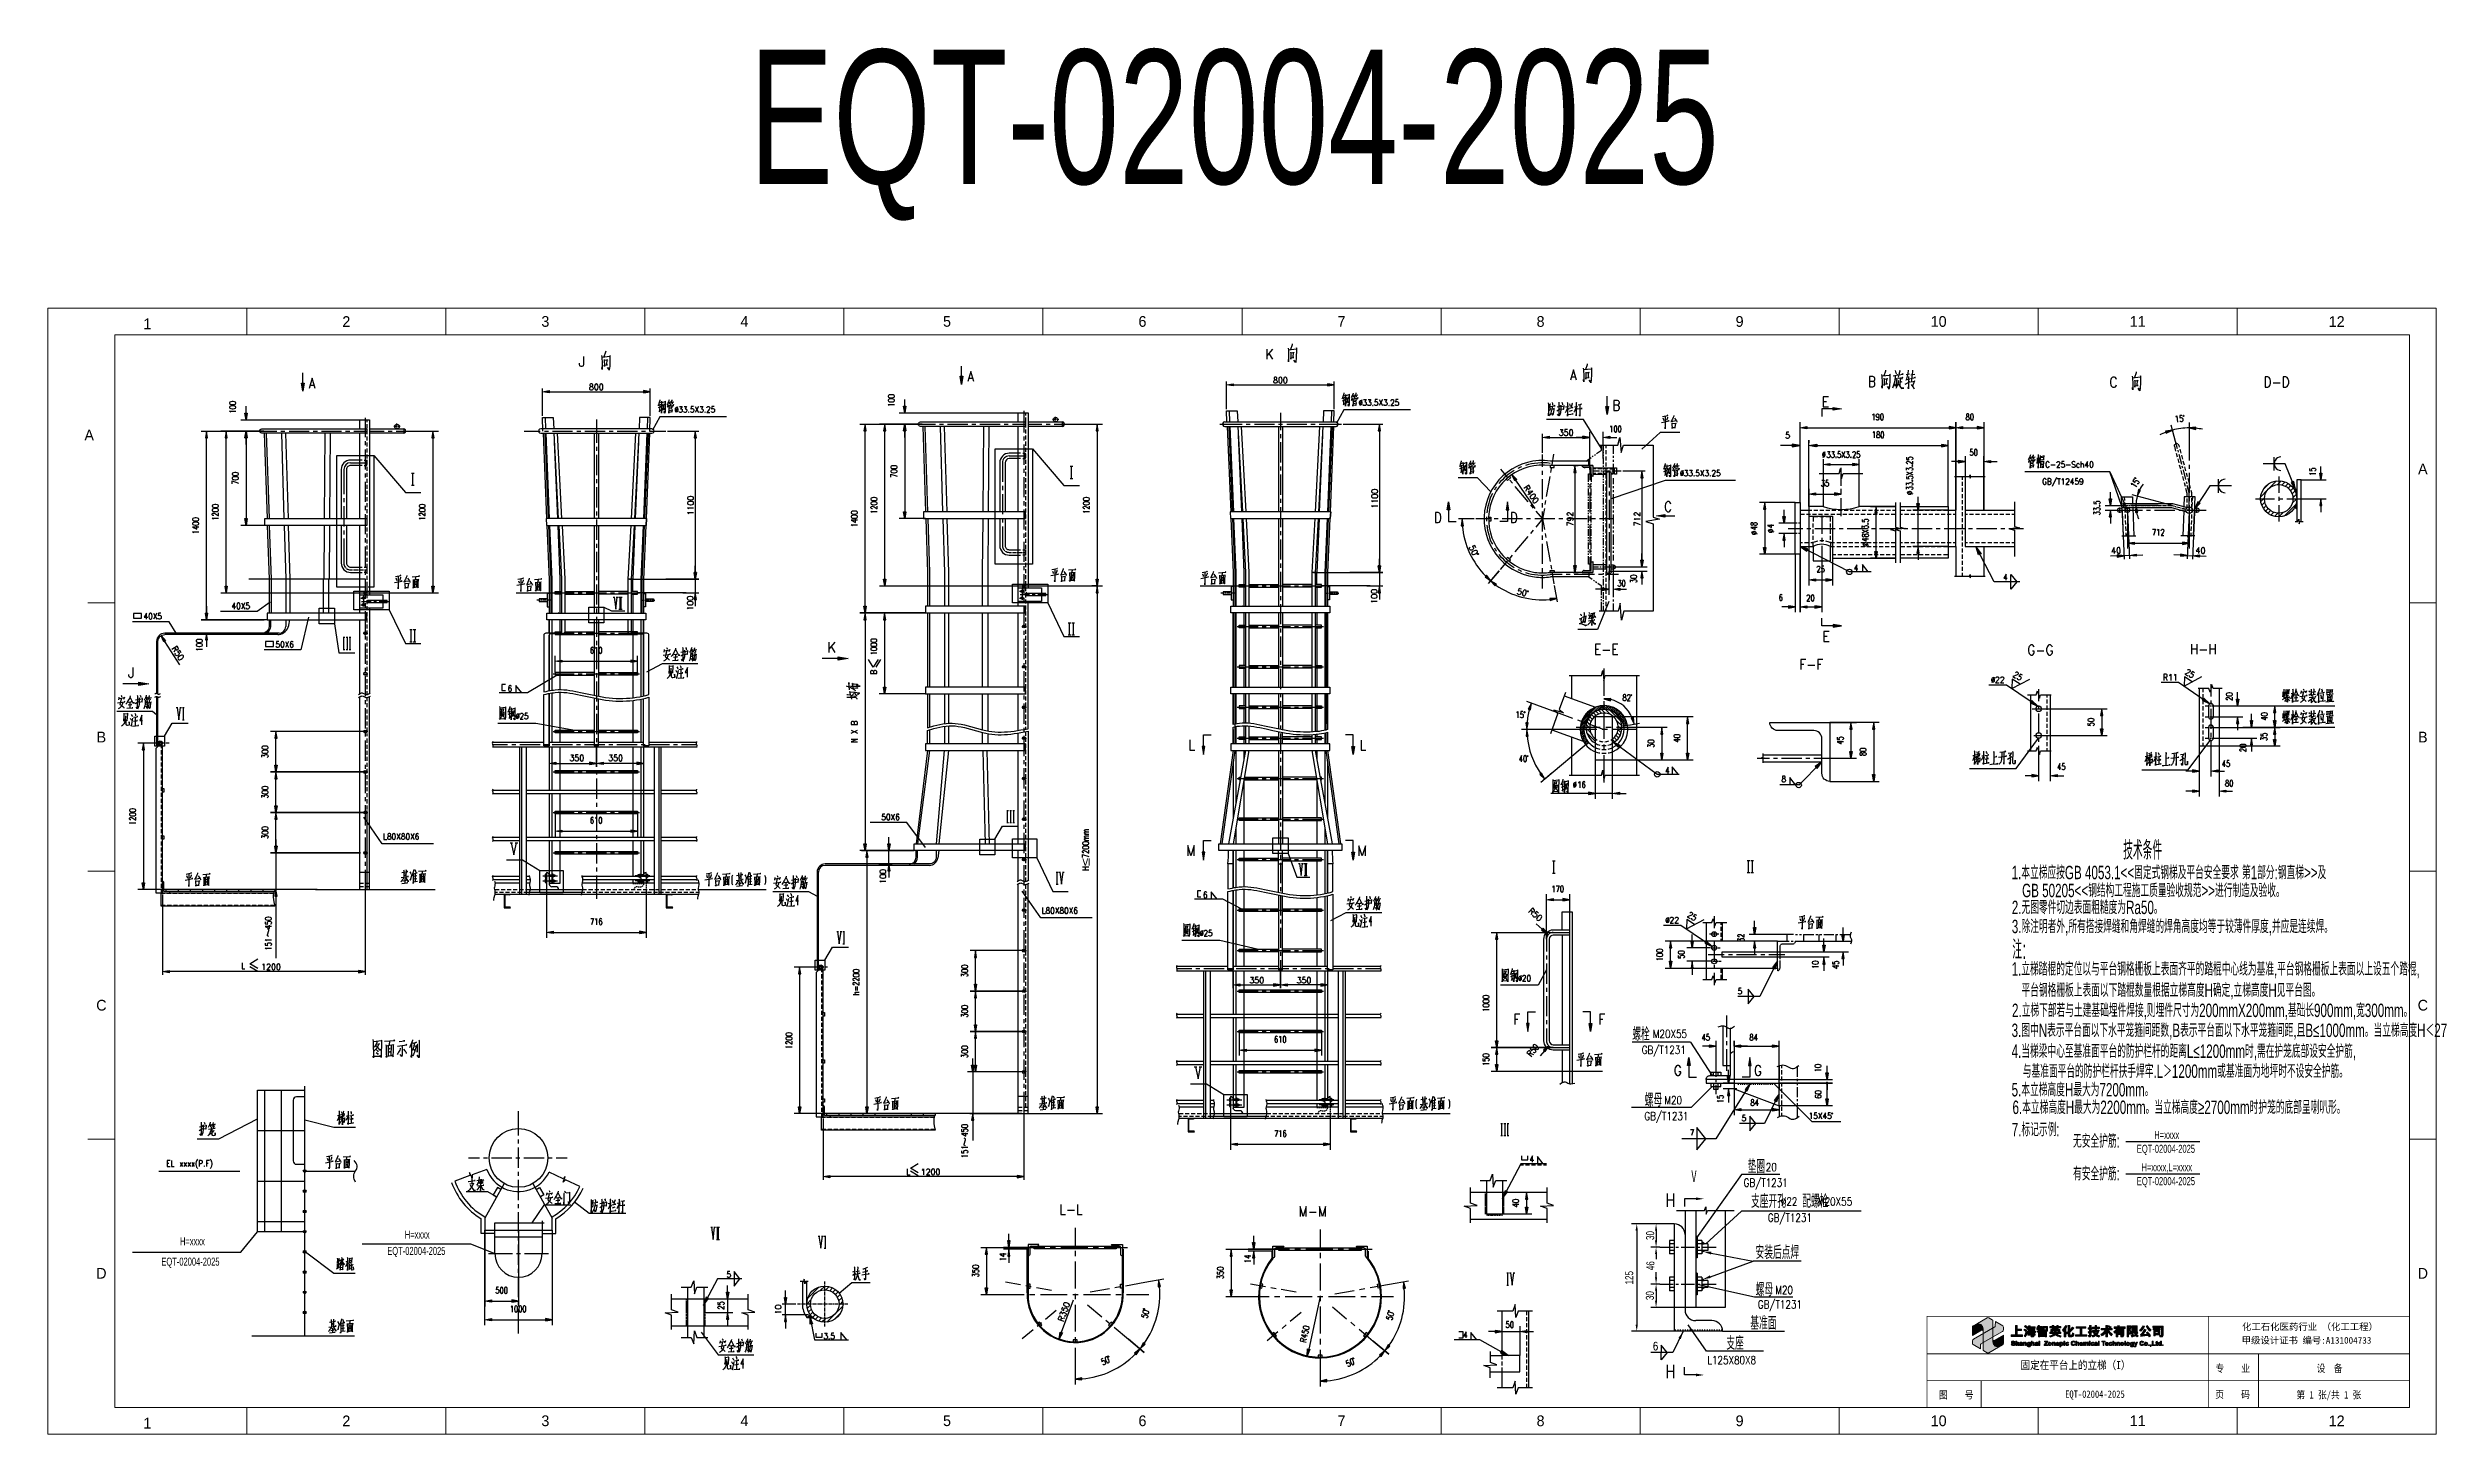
# Model space of a CAD drawing. Extents: x 148 to 221443, y -36682 to 6758.
# Drawn here: x 94232 to 112052, y -12250 to -1908 of the extents above; entities that cross this region are included whole.
import ezdxf
from ezdxf.enums import TextEntityAlignment as Align

# ---------------------------------------------------------------- set-up
doc = ezdxf.new("R2010")
doc.units = 0
doc.header["$LTSCALE"] = 10
doc.header["$MEASUREMENT"] = 0
doc.linetypes.add('CENTERX2', pattern=[4, 2.5, -0.5, 0.5, -0.5])
for name, color, linetype in [('2', 4, 'Continuous'), ('CENTER', 1, 'CENTERX2'), ('DIM', 4, 'Continuous'), ('MAIN', 6, 'Continuous'), ('RED', 7, 'Continuous'), ('图层 1', 7, 'Continuous')]:
    doc.layers.add(name, color=color, linetype=linetype)
for name, color, linetype, lineweight in [('2细线层', 3, 'Continuous', 15), ('2（细实线）', 3, 'Continuous', 20), ('图框层', 7, 'Continuous', 15)]:
    doc.layers.add(name, color=color, linetype=linetype, lineweight=lineweight)
doc.styles.add('BIG', font='bsfb.shx', dxfattribs={"width": 0.7, "bigfont": 'bsf.shx'})
doc.styles.add('HZ', font='ROMS.SHX', dxfattribs={"width": 0.75, "bigfont": 'GBCBIG.SHX'})
doc.styles.add('PDF Arial', font='arial.ttf')
doc.styles.get("Standard").update_dxf_attribs({"font": 'wison_e.shx', "width": 0.75, "bigfont": 'wison_c.shx'})
doc.styles.add('tkhz2', font='')
doc.styles.add('XW', font='ROMANS.shx', dxfattribs={"width": 0.85})
doc.styles.add('ZYEQ', font='bsfb.shx', dxfattribs={"width": 0.7, "bigfont": 'bsf.shx'})
doc.styles.add('公司名', font='simhei.ttf')
doc.styles.get('tkhz2').set_extended_font_data('SimSun')
doc.dimstyles.new('DIM1', dxfattribs={"dimscale": 20, "dimtxt": 3, "dimasz": 2.5, "dimexe": 2, "dimexo": 0, "dimgap": 1, "dimtad": 0, "dimdec": 0, "dimzin": 0, "dimdsep": 46, "dimtxsty": 'Standard', "dimcen": 2, "dimclrd": 3, "dimclre": 3, "dimclrt": 3, "dimadec": 0, "dimazin": 0, "dimtfac": 0.666667, "dimtdec": 0, "dimtofl": 0, "dimtmove": 2, "dimatfit": 1, "dimfxl": 2, "dimtvp": 1.333333, "dimtolj": 1, "dimtzin": 0, "dimarcsym": 0})

msp = doc.modelspace()

# ---------------------------------------------------------------- texts
at = {"color": 3}
for s, height, style, width, p in [('技术条件', 139.99999, 'HZ', 0.65, (109715.872, -7963.7115)), ('注:', 139.99999, 'HZ', 0.65, (108888.9534, -8704.6555)), ('L125X80X8', 60, 'XW', 0.8, (106613.3776, -11726.9736))]:
    msp.add_text(s, height=height, dxfattribs=dict(at, style=style, width=width)).set_placement(p)
at = {"color": 3, "linetype": 'Continuous', "style": 'XW', "width": 0.8}
for s, p in [('M20X55', (106207.4884, -9293.8266)), ('GB/T1231', (106124.256, -9413.2924)), ('M20', (106293.5779, -9788.4495)), ('GB/T1231', (106143.842, -9906.9291)), ('GB/T1231', (106884.3461, -10403.4938)), ('GB/T1231', (107065.2064, -10664.5238)), ('M20', (107120.9852, -11203.8592)), ('GB/T1231', (106990.6289, -11311.6352))]:
    msp.add_text(s, height=60, dxfattribs=at).set_placement(p)
msp.add_text('6', height=60, dxfattribs=at).set_placement((106247.4323, -11592.024), align=Align.MIDDLE_RIGHT)
at = {"layer": '2', "color": 3, "linetype": 'Continuous', "style": 'HZ', "width": 0.65}
for s, p in [('1.本立梯应按GB 4053.1<<固定式钢梯及平台安全要求 第1部分:钢直梯>>及', (108883.9557, -8110.0145)), ('GB 50205<<钢结构工程施工质量验收规范>>进行制造及验收。', (108962.0514, -8244.0571)), ('2.无图零件切边表面粗糙度为Ra50。', (108885.3758, -8370.1096)), ('3.除注明者外,所有搭接焊缝和角焊缝的焊角高度均等于较薄件厚度,并应是连续焊。', (108885.3758, -8512.3437)), ('1.立梯踏棍的定位以与平台钢格栅板上表面齐平的踏棍中心线为基准,平台钢格栅板上表面以上设五个踏棍,', (108883.9564, -8829.499)), ('平台钢格栅板上表面以下踏棍数量根据立梯高度H确定,立梯高度H见平台图。', (108958.0256, -8987.9686)), ('2.立梯下部若与土建基础埋件焊接,则埋件尺寸为200mmX200mm,基础长900mm,宽300mm。', (108886.7382, -9138.0538)), ('螺栓', (106053.8757, -9314.8087)), ('3.图中N表示平台面以下水平笼箍间距数,B表示平台面以下水平笼箍间距,且B≤1000mm。当立梯高度H＜2700mm时N=0。', (108883.9564, -9287.0584)), ('4.当梯梁中心至基准面平台的防护栏杆的距离L≤1200mm时,需在护笼底部设安全护筋,', (108883.9564, -9442.7661)), ('5.本立梯高度H最大为7200mm。', (108883.9564, -9730.275)), ('与基准面平台的防护栏杆扶手焊牢.L＞1200mm或基准面为地坪时不设安全护筋。', (108967.3755, -9592.0174)), ('螺母', (106147.0081, -9807.0864)), ('6.本立梯高度H最大为2200mm。当立梯高度≥2700mm时护笼的底部呈喇叭形。', (108890.6434, -9861.3413)), ('7.标记示例:', (108885.052, -10027.5244)), ('无安全护筋:', (109342.0205, -10113.305)), ('垫圈', (106915.0813, -10303.4471)), ('有安全护筋:', (109342.0205, -10356.7349)), ('支座开孔', (106939.9565, -10561.8081)), ('配螺栓', (107321.9244, -10560.5219)), ('安装后点焊', (106973.5096, -10943.5059)), ('螺母', (106974.6278, -11220.8267)), ('基准面', (106934.5469, -11470.9344)), ('支座', (106756.101, -11620.3865))]:
    msp.add_text(s, height=100, dxfattribs=at).set_placement(p)
at = {"layer": '2细线层', "color": 3, "style": 'BIG', "width": 0.7}
msp.add_text('EQT-02004-2025', height=1000, dxfattribs=at).set_placement((103083.9357, -2923.207), align=Align.CENTER)
at = {"layer": '2（细实线）', "insert": (102004.9727, -8012.2291), "char_height": 61.786494, "attachment_point": 7, "rotation": 90, "style": 'PDF Arial'}
msp.add_mtext('\\W1.308861;≤', dxfattribs=at)
at = {"layer": 'DIM'}
for s, height, style, width, p in [('Ⅴ', 100, 'HZ', 0.65, (106481.346, -10378.9126)), ('20', 60, 'XW', 0.8, (107049.831, -10287.6541)), ('%%C22    M20X55', 60, 'XW', 0.8, (107162.032, -10544.0025))]:
    msp.add_text(s, height=height, dxfattribs=dict(at, style=style, width=width)).set_placement(p)
at = {"layer": 'DIM', "style": 'XW', "width": 0.8}
for p in [(106374.7951, -10503.17), (106374.7951, -11781.3243)]:
    msp.add_text('H', height=100, dxfattribs=at).set_placement(p, align=Align.MIDDLE_RIGHT)
at = {"layer": '图框层', "color": 3, "style": 'ZYEQ', "width": 0.7}
for s, p in [('EQT-02004-2025', (110035.2194, -10150.7065)), ('H=xxxx', (110041.571, -10047.0487)), ('EQT-02004-2025', (110035.2194, -10392.0666)), ('H=xxxx,L=xxxx', (110041.571, -10288.4088)), ('H=xxxx', (95311.4726, -10840.7316)), ('EQT-02004-2025', (96981.9386, -10912.5069)), ('H=xxxx', (96988.2902, -10790.427)), ('EQT-02004-2025', (95296.3875, -10992.4232))]:
    msp.add_text(s, height=60, dxfattribs=at).set_placement(p, align=Align.CENTER)
at = {"layer": '图框层', "ltscale": 10, "style": '公司名'}
for s, p in [('化工石化医药行业 （化工工程）', (110603.2157, -11473.077)), ('甲级设计证书 编号:A131004733', (110600.1703, -11574.5539))]:
    msp.add_text(s, height=50, dxfattribs=at).set_placement(p)
at = {"layer": '图框层', "style": 'tkhz2', "width": 0.85}
for s, p in [('专    业', (110533.7917, -11786.0874)), ('设  备', (111256.4971, -11786.0874)), ('图    号', (108470.6245, -11984.7162)), ('EQT-02004-2025', (109505.7373, -11978.2611)), ('页    码', (110532.3526, -11980.6043)), ('第 1 张/共 1 张', (111250.6173, -11983.5461))]:
    msp.add_text(s, height=55, dxfattribs=at).set_placement(p, align=Align.CENTER)
msp.add_attdef('固定在平台上的立梯（I）', text='', height=60, dxfattribs=at).set_placement((109360.4185, -11764.3826), align=Align.CENTER)

# ---------------------------------------------------------------- blocks, each defined once
blk = doc.blocks.new('block 3')
at = {"layer": '图层 1', "true_color": 0x4cab26}
h = blk.add_hatch(color=74, dxfattribs=at)
edge = h.paths.add_edge_path()
edge.add_spline(control_points=[(79.94, -146.06), (79.94, -146.06), (79.94, -145.06), (79.94, -145.06), (79.94, -144.85), (79.84, -144.67), (79.66, -144.57), (79.66, -144.57), (76.75, -142.89), (76.75, -142.89), (76.75, -142.89), (76.74, -144.61), (76.74, -144.61), (76.74, -144.73), (76.68, -144.83), (76.58, -144.89), (76.58, -144.89), (68.14, -149.76), (68.14, -149.76), (67.89, -149.91), (67.74, -150.16), (67.74, -150.46), (67.74, -150.46), (67.74, -151.46), (67.74, -151.46), (67.74, -151.67), (67.84, -151.84), (68.02, -151.95), (68.02, -151.95), (70.93, -153.63), (70.93, -153.63), (70.93, -153.63), (70.94, -151.91), (70.94, -151.91), (70.94, -151.79), (71, -151.69), (71.1, -151.63), (71.1, -151.63), (79.54, -146.76), (79.54, -146.76), (79.79, -146.61), (79.94, -146.35), (79.94, -146.06)], knot_values=[0, 0, 0, 0, 1, 1, 1, 2, 2, 2, 3, 3, 3, 4, 4, 4, 5, 5, 5, 6, 6, 6, 7, 7, 7, 8, 8, 8, 9, 9, 9, 10, 10, 10, 11, 11, 11, 12, 12, 12, 13, 13, 13, 14, 14, 14, 14], degree=3, periodic=0)
at = {"layer": '图层 1', "true_color": 0x0f208a}
h = blk.add_hatch(color=166, dxfattribs=at)
edge = h.paths.add_edge_path()
edge.add_spline(control_points=[(73.49, -141.42), (73.49, -141.42), (69.75, -143.58), (69.75, -143.58), (71.9, -143.78), (71.94, -145.62), (71.94, -146.58), (71.94, -146.58), (71.94, -153.86), (71.94, -153.86), (71.94, -154.12), (71.96, -154.23), (72.17, -154.35), (72.17, -154.35), (73.49, -155.11), (73.49, -155.11), (73.71, -155.23), (73.97, -155.23), (74.19, -155.11), (74.19, -155.11), (77.93, -152.94), (77.93, -152.94), (75.78, -152.75), (75.74, -150.91), (75.74, -149.94), (75.74, -149.94), (75.74, -142.66), (75.74, -142.66), (75.74, -142.41), (75.72, -142.29), (75.51, -142.17), (75.51, -142.17), (74.19, -141.42), (74.19, -141.42), (73.97, -141.29), (73.71, -141.29), (73.49, -141.42)], knot_values=[0, 0, 0, 0, 1, 1, 1, 2, 2, 2, 3, 3, 3, 4, 4, 4, 5, 5, 5, 6, 6, 6, 7, 7, 7, 8, 8, 8, 9, 9, 9, 10, 10, 10, 11, 11, 11, 12, 12, 12, 12], degree=3, periodic=0)
at = {"layer": '图层 1', "lineweight": 0}
for points, knots in [([(79.94, -146.06), (79.94, -146.06), (79.94, -145.06), (79.94, -145.06), (79.94, -144.85), (79.84, -144.67), (79.66, -144.57), (79.66, -144.57), (76.75, -142.89), (76.75, -142.89), (76.75, -142.89), (76.74, -144.61), (76.74, -144.61), (76.74, -144.73), (76.68, -144.83), (76.58, -144.89), (76.58, -144.89), (68.14, -149.76), (68.14, -149.76), (67.89, -149.91), (67.74, -150.16), (67.74, -150.46), (67.74, -150.46), (67.74, -151.46), (67.74, -151.46), (67.74, -151.67), (67.84, -151.84), (68.02, -151.95), (68.02, -151.95), (70.93, -153.63), (70.93, -153.63), (70.93, -153.63), (70.94, -151.91), (70.94, -151.91), (70.94, -151.79), (71, -151.69), (71.1, -151.63), (71.1, -151.63), (79.54, -146.76), (79.54, -146.76), (79.79, -146.61), (79.94, -146.35), (79.94, -146.06)], [0, 0, 0, 0, 1, 1, 1, 2, 2, 2, 3, 3, 3, 4, 4, 4, 5, 5, 5, 6, 6, 6, 7, 7, 7, 8, 8, 8, 9, 9, 9, 10, 10, 10, 11, 11, 11, 12, 12, 12, 13, 13, 13, 14, 14, 14, 14]), ([(69.75, -143.58), (69.75, -143.58), (68.09, -144.54), (68.09, -144.54), (67.87, -144.67), (67.74, -144.89), (67.74, -145.14), (67.74, -145.14), (67.74, -148.31), (67.74, -148.31), (67.74, -148.31), (71.34, -146.23), (71.34, -146.23), (71.61, -146.08), (71.94, -146.27), (71.94, -146.58), (71.94, -145.62), (71.9, -143.78), (69.75, -143.58)], [0, 0, 0, 0, 1, 1, 1, 2, 2, 2, 3, 3, 3, 4, 4, 4, 5, 5, 5, 6, 6, 6, 6]), ([(73.49, -141.42), (73.49, -141.42), (69.75, -143.58), (69.75, -143.58), (71.9, -143.78), (71.94, -145.62), (71.94, -146.58), (71.94, -146.58), (71.94, -153.86), (71.94, -153.86), (71.94, -154.12), (71.96, -154.23), (72.17, -154.35), (72.17, -154.35), (73.49, -155.11), (73.49, -155.11), (73.71, -155.23), (73.97, -155.23), (74.19, -155.11), (74.19, -155.11), (77.93, -152.94), (77.93, -152.94), (75.78, -152.75), (75.74, -150.91), (75.74, -149.94), (75.74, -149.94), (75.74, -142.66), (75.74, -142.66), (75.74, -142.41), (75.72, -142.29), (75.51, -142.17), (75.51, -142.17), (74.19, -141.42), (74.19, -141.42), (73.97, -141.29), (73.71, -141.29), (73.49, -141.42)], [0, 0, 0, 0, 1, 1, 1, 2, 2, 2, 3, 3, 3, 4, 4, 4, 5, 5, 5, 6, 6, 6, 7, 7, 7, 8, 8, 8, 9, 9, 9, 10, 10, 10, 11, 11, 11, 12, 12, 12, 12]), ([(77.93, -152.94), (77.93, -152.94), (79.59, -151.99), (79.59, -151.99), (79.81, -151.86), (79.94, -151.64), (79.94, -151.38), (79.94, -151.38), (79.94, -148.22), (79.94, -148.22), (79.94, -148.22), (76.34, -150.29), (76.34, -150.29), (76.07, -150.45), (75.74, -150.25), (75.74, -149.94), (75.74, -150.91), (75.78, -152.75), (77.93, -152.94)], [0, 0, 0, 0, 1, 1, 1, 2, 2, 2, 3, 3, 3, 4, 4, 4, 5, 5, 5, 6, 6, 6, 6])]:
    blk.add_open_spline(points, degree=3, knots=knots, dxfattribs=at)
blk = doc.blocks.new('block 5')
at = {"layer": '图层 1', "true_color": 0x0f208a}
h = blk.add_hatch(color=166, dxfattribs=at)
h.dxf.hatch_style = 2
h.paths.add_polyline_path([(87.35, -148.12), (87.35, -148.71), (82.97, -148.71), (82.97, -148.12), (84.7, -148.12), (84.7, -144.47), (85.32, -144.47), (85.32, -145.86), (87.04, -145.86), (87.04, -146.45), (85.32, -146.45), (85.32, -148.12)])
h = blk.add_hatch(color=166, dxfattribs=at)
h.dxf.hatch_style = 2
edge = h.paths.add_edge_path()
edge.add_spline(control_points=[(88.76, -146.79), (88.59, -146.62), (88.24, -146.4), (87.97, -146.26), (87.97, -146.26), (88.28, -145.86), (88.28, -145.86), (88.55, -145.98), (88.91, -146.2), (89.09, -146.35), (89.09, -146.35), (88.76, -146.79), (88.76, -146.79)], knot_values=[0, 0, 0, 0, 1, 1, 1, 2, 2, 2, 3, 3, 3, 4, 4, 4, 4], degree=3, periodic=0)
edge = h.paths.add_edge_path()
edge.add_spline(control_points=[(88.1, -148.55), (88.3, -148.18), (88.56, -147.56), (88.77, -146.99), (88.77, -146.99), (89.21, -147.31), (89.21, -147.31), (89.03, -147.83), (88.81, -148.39), (88.6, -148.87), (88.6, -148.87), (88.1, -148.55), (88.1, -148.55)], knot_values=[0, 0, 0, 0, 1, 1, 1, 2, 2, 2, 3, 3, 3, 4, 4, 4, 4], degree=3, periodic=0)
edge = h.paths.add_edge_path()
edge.add_spline(control_points=[(89.08, -145.43), (88.9, -145.26), (88.52, -145.03), (88.24, -144.88), (88.24, -144.88), (88.56, -144.49), (88.56, -144.49), (88.84, -144.62), (89.23, -144.84), (89.42, -144.99), (89.42, -144.99), (89.08, -145.43), (89.08, -145.43)], knot_values=[0, 0, 0, 0, 1, 1, 1, 2, 2, 2, 3, 3, 3, 4, 4, 4, 4], degree=3, periodic=0)
edge = h.paths.add_edge_path()
edge.add_spline(control_points=[(92.12, -147.21), (92.1, -147.41), (92.09, -147.58), (92.07, -147.73), (92.07, -147.73), (92.37, -147.73), (92.37, -147.73), (92.37, -147.73), (92.37, -148.22), (92.37, -148.22), (92.37, -148.22), (92.01, -148.22), (92.01, -148.22), (91.97, -148.45), (91.92, -148.58), (91.87, -148.67), (91.75, -148.82), (91.63, -148.86), (91.47, -148.88), (91.33, -148.91), (91.09, -148.91), (90.87, -148.89), (90.86, -148.76), (90.8, -148.56), (90.72, -148.42), (90.93, -148.44), (91.12, -148.44), (91.22, -148.44), (91.3, -148.44), (91.34, -148.43), (91.39, -148.37), (91.41, -148.34), (91.44, -148.29), (91.46, -148.22), (91.46, -148.22), (89.45, -148.22), (89.45, -148.22), (89.51, -147.94), (89.57, -147.59), (89.62, -147.21), (89.62, -147.21), (89.19, -147.21), (89.19, -147.21), (89.19, -147.21), (89.19, -146.69), (89.19, -146.69), (89.19, -146.69), (89.69, -146.69), (89.69, -146.69), (89.72, -146.43), (89.75, -146.16), (89.77, -145.92), (89.72, -146), (89.65, -146.09), (89.6, -146.16), (89.48, -146.08), (89.24, -145.92), (89.1, -145.85), (89.43, -145.5), (89.71, -144.95), (89.88, -144.41), (89.88, -144.41), (90.43, -144.55), (90.43, -144.55), (90.4, -144.67), (90.35, -144.79), (90.3, -144.9), (90.3, -144.9), (92.36, -144.9), (92.36, -144.9), (92.36, -144.9), (92.36, -145.42), (92.36, -145.42), (92.36, -145.42), (90.07, -145.42), (90.07, -145.42), (90.01, -145.53), (89.95, -145.64), (89.89, -145.74), (89.89, -145.74), (92.19, -145.74), (92.19, -145.74), (92.19, -145.74), (92.19, -145.91), (92.18, -145.98), (92.17, -146.24), (92.16, -146.47), (92.15, -146.69), (92.15, -146.69), (92.49, -146.69), (92.49, -146.69), (92.49, -146.69), (92.49, -147.21), (92.49, -147.21), (92.49, -147.21), (92.12, -147.21), (92.12, -147.21)], knot_values=[0, 0, 0, 0, 1, 1, 1, 2, 2, 2, 3, 3, 3, 4, 4, 4, 5, 5, 5, 6, 6, 6, 7, 7, 7, 8, 8, 8, 9, 9, 9, 10, 10, 10, 11, 11, 11, 12, 12, 12, 13, 13, 13, 14, 14, 14, 15, 15, 15, 16, 16, 16, 17, 17, 17, 18, 18, 18, 19, 19, 19, 20, 20, 20, 21, 21, 21, 22, 22, 22, 23, 23, 23, 24, 24, 24, 25, 25, 25, 26, 26, 26, 27, 27, 27, 28, 28, 28, 29, 29, 29, 30, 30, 30, 31, 31, 31, 32, 32, 32, 32], degree=3, periodic=0)
edge = h.paths.add_edge_path()
edge.add_spline(control_points=[(90.15, -147.21), (90.13, -147.39), (90.1, -147.56), (90.08, -147.73), (90.08, -147.73), (90.81, -147.73), (90.81, -147.73), (90.7, -147.59), (90.53, -147.44), (90.39, -147.33), (90.39, -147.33), (90.58, -147.21), (90.58, -147.21), (90.58, -147.21), (90.15, -147.21), (90.15, -147.21)], knot_values=[0, 0, 0, 0, 1, 1, 1, 2, 2, 2, 3, 3, 3, 4, 4, 4, 5, 5, 5, 5], degree=3, periodic=0)
edge = h.paths.add_edge_path()
edge.add_spline(control_points=[(90.28, -146.23), (90.26, -146.38), (90.24, -146.53), (90.22, -146.69), (90.22, -146.69), (90.88, -146.69), (90.88, -146.69), (90.78, -146.57), (90.64, -146.44), (90.52, -146.33), (90.52, -146.33), (90.69, -146.23), (90.69, -146.23), (90.69, -146.23), (90.28, -146.23), (90.28, -146.23)], knot_values=[0, 0, 0, 0, 1, 1, 1, 2, 2, 2, 3, 3, 3, 4, 4, 4, 5, 5, 5, 5], degree=3, periodic=0)
edge = h.paths.add_edge_path()
edge.add_spline(control_points=[(91.54, -147.73), (91.56, -147.58), (91.57, -147.42), (91.59, -147.21), (91.59, -147.21), (90.81, -147.21), (90.81, -147.21), (90.97, -147.34), (91.14, -147.5), (91.24, -147.62), (91.24, -147.62), (91.08, -147.73), (91.08, -147.73), (91.08, -147.73), (91.54, -147.73), (91.54, -147.73)], knot_values=[0, 0, 0, 0, 1, 1, 1, 2, 2, 2, 3, 3, 3, 4, 4, 4, 5, 5, 5, 5], degree=3, periodic=0)
edge = h.paths.add_edge_path()
edge.add_spline(control_points=[(90.92, -146.23), (91.06, -146.35), (91.21, -146.49), (91.29, -146.6), (91.29, -146.6), (91.15, -146.69), (91.15, -146.69), (91.15, -146.69), (91.62, -146.69), (91.62, -146.69), (91.62, -146.54), (91.63, -146.39), (91.64, -146.23), (91.64, -146.23), (90.92, -146.23), (90.92, -146.23)], knot_values=[0, 0, 0, 0, 1, 1, 1, 2, 2, 2, 3, 3, 3, 4, 4, 4, 5, 5, 5, 5], degree=3, periodic=0)
h = blk.add_hatch(color=166, dxfattribs=at)
h.dxf.hatch_style = 2
edge = h.paths.add_edge_path()
edge.add_spline(control_points=[(94.87, -146.82), (94.74, -146.7), (94.47, -146.5), (94.25, -146.35), (94.07, -146.6), (93.79, -146.85), (93.35, -147.05), (93.28, -146.94), (93.12, -146.76), (92.99, -146.66), (93.49, -146.47), (93.73, -146.23), (93.85, -145.99), (93.85, -145.99), (93.05, -145.99), (93.05, -145.99), (93.05, -145.99), (93.05, -145.54), (93.05, -145.54), (93.05, -145.54), (93.37, -145.54), (93.37, -145.54), (93.26, -145.47), (93.1, -145.38), (93.01, -145.33), (93.25, -145.1), (93.44, -144.74), (93.54, -144.38), (93.54, -144.38), (94.05, -144.49), (94.05, -144.49), (94.02, -144.58), (93.99, -144.68), (93.95, -144.78), (93.95, -144.78), (95.15, -144.78), (95.15, -144.78), (95.15, -144.78), (95.15, -145.22), (95.15, -145.22), (95.15, -145.22), (94.52, -145.22), (94.52, -145.22), (94.52, -145.22), (94.52, -145.44), (94.52, -145.44), (94.52, -145.48), (94.52, -145.5), (94.52, -145.54), (94.52, -145.54), (95.27, -145.54), (95.27, -145.54), (95.27, -145.54), (95.27, -145.99), (95.27, -145.99), (95.27, -145.99), (94.47, -145.99), (94.47, -145.99), (94.67, -146.1), (95.15, -146.37), (95.28, -146.45), (95.28, -146.45), (94.87, -146.82), (94.87, -146.82)], knot_values=[0, 0, 0, 0, 1, 1, 1, 2, 2, 2, 3, 3, 3, 4, 4, 4, 5, 5, 5, 6, 6, 6, 7, 7, 7, 8, 8, 8, 9, 9, 9, 10, 10, 10, 11, 11, 11, 12, 12, 12, 13, 13, 13, 14, 14, 14, 15, 15, 15, 16, 16, 16, 17, 17, 17, 18, 18, 18, 19, 19, 19, 20, 20, 20, 21, 21, 21, 21], degree=3, periodic=0)
edge = h.paths.add_edge_path()
edge.add_spline(control_points=[(93.97, -145.54), (93.98, -145.5), (93.98, -145.47), (93.98, -145.43), (93.98, -145.43), (93.98, -145.22), (93.98, -145.22), (93.98, -145.22), (93.73, -145.22), (93.73, -145.22), (93.67, -145.34), (93.59, -145.45), (93.51, -145.54), (93.51, -145.54), (93.97, -145.54), (93.97, -145.54)], knot_values=[0, 0, 0, 0, 1, 1, 1, 2, 2, 2, 3, 3, 3, 4, 4, 4, 5, 5, 5, 5], degree=3, periodic=0)
h.paths.add_polyline_path([(93.69, -146.9), (96.86, -146.9), (96.86, -148.94), (96.26, -148.94), (96.26, -148.78), (94.26, -148.78), (94.26, -148.94), (93.69, -148.94)])
h.paths.add_polyline_path([(94.26, -147.35), (94.26, -147.62), (96.26, -147.62), (96.26, -147.35)])
h.paths.add_polyline_path([(96.26, -148.32), (96.26, -148.04), (94.26, -148.04), (94.26, -148.32)])
h.paths.add_polyline_path([(97.27, -144.77), (97.27, -146.61), (95.43, -146.61), (95.43, -144.77)])
h.paths.add_polyline_path([(96.7, -145.28), (95.96, -145.28), (95.96, -146.1), (96.7, -146.1)])
h = blk.add_hatch(color=166, dxfattribs=at)
h.dxf.hatch_style = 2
edge = h.paths.add_edge_path()
edge.add_spline(control_points=[(100.79, -147.63), (101.15, -148.08), (101.75, -148.33), (102.6, -148.42), (102.47, -148.55), (102.31, -148.79), (102.24, -148.95), (101.33, -148.81), (100.74, -148.47), (100.33, -147.89), (100.05, -148.34), (99.47, -148.72), (98.37, -148.95), (98.31, -148.83), (98.15, -148.59), (98.02, -148.46), (99.05, -148.27), (99.56, -147.98), (99.79, -147.63), (99.79, -147.63), (98.12, -147.63), (98.12, -147.63), (98.12, -147.63), (98.12, -147.1), (98.12, -147.1), (98.12, -147.1), (98.59, -147.1), (98.59, -147.1), (98.59, -147.1), (98.59, -145.98), (98.59, -145.98), (98.59, -145.98), (99.98, -145.98), (99.98, -145.98), (99.98, -145.98), (99.98, -145.5), (99.98, -145.5), (99.98, -145.5), (100.59, -145.5), (100.59, -145.5), (100.59, -145.5), (100.59, -145.98), (100.59, -145.98), (100.59, -145.98), (102.04, -145.98), (102.04, -145.98), (102.04, -145.98), (102.04, -147.1), (102.04, -147.1), (102.04, -147.1), (102.47, -147.1), (102.47, -147.1), (102.47, -147.1), (102.47, -147.63), (102.47, -147.63), (102.47, -147.63), (100.79, -147.63), (100.79, -147.63)], knot_values=[0, 0, 0, 0, 1, 1, 1, 2, 2, 2, 3, 3, 3, 4, 4, 4, 5, 5, 5, 6, 6, 6, 7, 7, 7, 8, 8, 8, 9, 9, 9, 10, 10, 10, 11, 11, 11, 12, 12, 12, 13, 13, 13, 14, 14, 14, 15, 15, 15, 16, 16, 16, 17, 17, 17, 18, 18, 18, 19, 19, 19, 19], degree=3, periodic=0)
h.paths.add_polyline_path([(99.12, -145.31), (98.17, -145.31), (98.17, -144.79), (99.12, -144.79), (99.12, -144.42), (99.69, -144.42), (99.69, -144.79), (100.89, -144.79), (100.89, -144.42), (101.46, -144.42), (101.46, -144.79), (102.42, -144.79), (102.42, -145.31), (101.46, -145.31), (101.46, -145.74), (100.89, -145.74), (100.89, -145.31), (99.69, -145.31), (99.69, -145.74), (99.12, -145.74)])
edge = h.paths.add_edge_path()
edge.add_spline(control_points=[(99.97, -147.1), (99.98, -147.04), (99.98, -146.98), (99.98, -146.92), (99.98, -146.92), (99.98, -146.48), (99.98, -146.48), (99.98, -146.48), (99.15, -146.48), (99.15, -146.48), (99.15, -146.48), (99.15, -147.1), (99.15, -147.1), (99.15, -147.1), (99.97, -147.1), (99.97, -147.1)], knot_values=[0, 0, 0, 0, 1, 1, 1, 2, 2, 2, 3, 3, 3, 4, 4, 4, 5, 5, 5, 5], degree=3, periodic=0)
edge = h.paths.add_edge_path()
edge.add_spline(control_points=[(100.59, -146.48), (100.59, -146.48), (100.59, -146.93), (100.59, -146.93), (100.59, -146.98), (100.59, -147.04), (100.58, -147.1), (100.58, -147.1), (101.45, -147.1), (101.45, -147.1), (101.45, -147.1), (101.45, -146.48), (101.45, -146.48), (101.45, -146.48), (100.59, -146.48), (100.59, -146.48)], knot_values=[0, 0, 0, 0, 1, 1, 1, 2, 2, 2, 3, 3, 3, 4, 4, 4, 5, 5, 5, 5], degree=3, periodic=0)
h = blk.add_hatch(color=166, dxfattribs=at)
h.dxf.hatch_style = 2
edge = h.paths.add_edge_path()
edge.add_spline(control_points=[(106.77, -148.28), (106.97, -148.28), (107.01, -148.09), (107.05, -147.29), (107.19, -147.41), (107.45, -147.53), (107.61, -147.57), (107.55, -148.51), (107.4, -148.86), (106.82, -148.86), (106.82, -148.86), (106.12, -148.86), (106.12, -148.86), (105.52, -148.86), (105.35, -148.65), (105.35, -147.95), (105.35, -147.95), (105.35, -147.45), (105.35, -147.45), (105.16, -147.57), (104.98, -147.66), (104.8, -147.75), (104.72, -147.64), (104.56, -147.47), (104.42, -147.35), (104.42, -147.35), (104.42, -148.94), (104.42, -148.94), (104.42, -148.94), (103.81, -148.94), (103.81, -148.94), (103.81, -148.94), (103.81, -146.4), (103.81, -146.4), (103.69, -146.54), (103.57, -146.67), (103.44, -146.79), (103.37, -146.65), (103.18, -146.34), (103.08, -146.21), (103.56, -145.78), (104.04, -145.09), (104.3, -144.39), (104.3, -144.39), (104.89, -144.59), (104.89, -144.59), (104.76, -144.9), (104.6, -145.21), (104.42, -145.52), (104.42, -145.52), (104.42, -147.29), (104.42, -147.29), (104.72, -147.14), (105.04, -146.96), (105.35, -146.74), (105.35, -146.74), (105.35, -144.49), (105.35, -144.49), (105.35, -144.49), (105.98, -144.49), (105.98, -144.49), (105.98, -144.49), (105.98, -146.24), (105.98, -146.24), (106.36, -145.89), (106.72, -145.49), (107.01, -145.04), (107.01, -145.04), (107.56, -145.42), (107.56, -145.42), (107.11, -146.05), (106.55, -146.59), (105.98, -147.03), (105.98, -147.03), (105.98, -147.96), (105.98, -147.96), (105.98, -148.24), (106, -148.28), (106.2, -148.28), (106.2, -148.28), (106.77, -148.28), (106.77, -148.28)], knot_values=[0, 0, 0, 0, 1, 1, 1, 2, 2, 2, 3, 3, 3, 4, 4, 4, 5, 5, 5, 6, 6, 6, 7, 7, 7, 8, 8, 8, 9, 9, 9, 10, 10, 10, 11, 11, 11, 12, 12, 12, 13, 13, 13, 14, 14, 14, 15, 15, 15, 16, 16, 16, 17, 17, 17, 18, 18, 18, 19, 19, 19, 20, 20, 20, 21, 21, 21, 22, 22, 22, 23, 23, 23, 24, 24, 24, 25, 25, 25, 26, 26, 26, 27, 27, 27, 27], degree=3, periodic=0)
h = blk.add_hatch(color=166, dxfattribs=at)
h.dxf.hatch_style = 2
h.paths.add_polyline_path([(112.61, -148.03), (112.61, -148.61), (108.2, -148.61), (108.2, -148.03), (110.05, -148.03), (110.05, -145.52), (108.46, -145.52), (108.46, -144.92), (112.33, -144.92), (112.33, -145.52), (110.7, -145.52), (110.7, -148.03)])
h = blk.add_hatch(color=166, dxfattribs=at)
h.dxf.hatch_style = 2
edge = h.paths.add_edge_path()
edge.add_spline(control_points=[(114.86, -147), (114.69, -147.05), (114.52, -147.1), (114.34, -147.14), (114.34, -147.14), (114.34, -148.3), (114.34, -148.3), (114.34, -148.58), (114.29, -148.72), (114.12, -148.81), (113.96, -148.9), (113.73, -148.91), (113.39, -148.91), (113.37, -148.77), (113.3, -148.54), (113.23, -148.39), (113.42, -148.4), (113.62, -148.4), (113.68, -148.4), (113.75, -148.4), (113.77, -148.37), (113.77, -148.3), (113.77, -148.3), (113.77, -147.3), (113.77, -147.3), (113.77, -147.3), (113.3, -147.42), (113.3, -147.42), (113.3, -147.42), (113.15, -146.87), (113.15, -146.87), (113.33, -146.83), (113.54, -146.78), (113.77, -146.73), (113.77, -146.73), (113.77, -145.87), (113.77, -145.87), (113.77, -145.87), (113.21, -145.87), (113.21, -145.87), (113.21, -145.87), (113.21, -145.33), (113.21, -145.33), (113.21, -145.33), (113.77, -145.33), (113.77, -145.33), (113.77, -145.33), (113.77, -144.41), (113.77, -144.41), (113.77, -144.41), (114.34, -144.41), (114.34, -144.41), (114.34, -144.41), (114.34, -145.33), (114.34, -145.33), (114.34, -145.33), (114.82, -145.33), (114.82, -145.33), (114.82, -145.33), (114.82, -145.87), (114.82, -145.87), (114.82, -145.87), (114.34, -145.87), (114.34, -145.87), (114.34, -145.87), (114.34, -146.59), (114.34, -146.59), (114.34, -146.59), (114.79, -146.47), (114.79, -146.47), (114.79, -146.47), (114.86, -147), (114.86, -147)], knot_values=[0, 0, 0, 0, 1, 1, 1, 2, 2, 2, 3, 3, 3, 4, 4, 4, 5, 5, 5, 6, 6, 6, 7, 7, 7, 8, 8, 8, 9, 9, 9, 10, 10, 10, 11, 11, 11, 12, 12, 12, 13, 13, 13, 14, 14, 14, 15, 15, 15, 16, 16, 16, 17, 17, 17, 18, 18, 18, 19, 19, 19, 20, 20, 20, 21, 21, 21, 22, 22, 22, 23, 23, 23, 24, 24, 24, 24], degree=3, periodic=0)
edge = h.paths.add_edge_path()
edge.add_spline(control_points=[(117.55, -146.35), (117.36, -147.02), (117.05, -147.55), (116.65, -147.96), (116.96, -148.18), (117.34, -148.34), (117.77, -148.45), (117.65, -148.56), (117.48, -148.8), (117.4, -148.95), (116.93, -148.81), (116.53, -148.61), (116.19, -148.34), (115.81, -148.6), (115.39, -148.79), (114.91, -148.93), (114.85, -148.78), (114.71, -148.54), (114.6, -148.41), (115.03, -148.31), (115.42, -148.15), (115.76, -147.93), (115.48, -147.61), (115.25, -147.23), (115.08, -146.78), (115.08, -146.78), (115.22, -146.74), (115.22, -146.74), (115.22, -146.74), (114.97, -146.74), (114.97, -146.74), (114.97, -146.74), (114.97, -146.22), (114.97, -146.22), (114.97, -146.22), (115.92, -146.22), (115.92, -146.22), (115.92, -146.22), (115.92, -145.64), (115.92, -145.64), (115.92, -145.64), (114.88, -145.64), (114.88, -145.64), (114.88, -145.64), (114.88, -145.1), (114.88, -145.1), (114.88, -145.1), (115.92, -145.1), (115.92, -145.1), (115.92, -145.1), (115.92, -144.41), (115.92, -144.41), (115.92, -144.41), (116.5, -144.41), (116.5, -144.41), (116.5, -144.41), (116.5, -145.1), (116.5, -145.1), (116.5, -145.1), (117.58, -145.1), (117.58, -145.1), (117.58, -145.1), (117.58, -145.64), (117.58, -145.64), (117.58, -145.64), (116.5, -145.64), (116.5, -145.64), (116.5, -145.64), (116.5, -146.22), (116.5, -146.22), (116.5, -146.22), (117.08, -146.22), (117.08, -146.22), (117.08, -146.22), (117.18, -146.19), (117.18, -146.19), (117.18, -146.19), (117.55, -146.35), (117.55, -146.35)], knot_values=[0, 0, 0, 0, 1, 1, 1, 2, 2, 2, 3, 3, 3, 4, 4, 4, 5, 5, 5, 6, 6, 6, 7, 7, 7, 8, 8, 8, 9, 9, 9, 10, 10, 10, 11, 11, 11, 12, 12, 12, 13, 13, 13, 14, 14, 14, 15, 15, 15, 16, 16, 16, 17, 17, 17, 18, 18, 18, 19, 19, 19, 20, 20, 20, 21, 21, 21, 22, 22, 22, 23, 23, 23, 24, 24, 24, 25, 25, 25, 26, 26, 26, 26], degree=3, periodic=0)
edge = h.paths.add_edge_path()
edge.add_spline(control_points=[(115.64, -146.74), (115.77, -147.06), (115.97, -147.35), (116.21, -147.59), (116.46, -147.35), (116.67, -147.07), (116.82, -146.74), (116.82, -146.74), (115.64, -146.74), (115.64, -146.74)], knot_values=[0, 0, 0, 0, 1, 1, 1, 2, 2, 2, 3, 3, 3, 3], degree=3, periodic=0)
h = blk.add_hatch(color=166, dxfattribs=at)
h.dxf.hatch_style = 2
edge = h.paths.add_edge_path()
edge.add_spline(control_points=[(121.05, -146.17), (121.47, -146.83), (122.16, -147.51), (122.79, -147.9), (122.64, -148.02), (122.43, -148.26), (122.32, -148.42), (121.79, -148.02), (121.24, -147.4), (120.81, -146.75), (120.81, -146.75), (120.81, -148.94), (120.81, -148.94), (120.81, -148.94), (120.17, -148.94), (120.17, -148.94), (120.17, -148.94), (120.17, -146.95), (120.17, -146.95), (119.75, -147.58), (119.2, -148.11), (118.61, -148.46), (118.5, -148.31), (118.31, -148.07), (118.17, -147.95), (118.91, -147.58), (119.61, -146.89), (120.01, -146.17), (120.01, -146.17), (118.36, -146.17), (118.36, -146.17), (118.36, -146.17), (118.36, -145.6), (118.36, -145.6), (118.36, -145.6), (120.17, -145.6), (120.17, -145.6), (120.17, -145.6), (120.17, -144.42), (120.17, -144.42), (120.17, -144.42), (120.81, -144.42), (120.81, -144.42), (120.81, -144.42), (120.81, -145.6), (120.81, -145.6), (120.81, -145.6), (122.58, -145.6), (122.58, -145.6), (122.58, -145.6), (122.58, -146.17), (122.58, -146.17), (122.58, -146.17), (121.05, -146.17), (121.05, -146.17)], knot_values=[0, 0, 0, 0, 1, 1, 1, 2, 2, 2, 3, 3, 3, 4, 4, 4, 5, 5, 5, 6, 6, 6, 7, 7, 7, 8, 8, 8, 9, 9, 9, 10, 10, 10, 11, 11, 11, 12, 12, 12, 13, 13, 13, 14, 14, 14, 15, 15, 15, 16, 16, 16, 17, 17, 17, 18, 18, 18, 18], degree=3, periodic=0)
edge = h.paths.add_edge_path()
edge.add_spline(control_points=[(121.79, -145.53), (121.61, -145.34), (121.25, -145.02), (120.99, -144.81), (120.99, -144.81), (121.41, -144.46), (121.41, -144.46), (121.67, -144.66), (122.05, -144.95), (122.23, -145.14), (122.23, -145.14), (121.79, -145.53), (121.79, -145.53)], knot_values=[0, 0, 0, 0, 1, 1, 1, 2, 2, 2, 3, 3, 3, 4, 4, 4, 4], degree=3, periodic=0)
h = blk.add_hatch(color=166, dxfattribs=at)
h.dxf.hatch_style = 2
edge = h.paths.add_edge_path()
edge.add_spline(control_points=[(125.09, -145.54), (125.03, -145.67), (124.97, -145.8), (124.89, -145.92), (124.89, -145.92), (127.14, -145.92), (127.14, -145.92), (127.14, -145.92), (127.14, -148.32), (127.14, -148.32), (127.14, -148.6), (127.08, -148.76), (126.89, -148.85), (126.7, -148.94), (126.42, -148.94), (126.03, -148.94), (126, -148.78), (125.93, -148.54), (125.85, -148.39), (126.1, -148.4), (126.38, -148.4), (126.46, -148.4), (126.55, -148.4), (126.58, -148.37), (126.58, -148.3), (126.58, -148.3), (126.58, -148.01), (126.58, -148.01), (126.58, -148.01), (124.82, -148.01), (124.82, -148.01), (124.82, -148.01), (124.82, -148.94), (124.82, -148.94), (124.82, -148.94), (124.25, -148.94), (124.25, -148.94), (124.25, -148.94), (124.25, -146.83), (124.25, -146.83), (124.06, -147.04), (123.85, -147.24), (123.61, -147.4), (123.53, -147.27), (123.35, -147.06), (123.23, -146.95), (123.75, -146.61), (124.15, -146.1), (124.44, -145.54), (124.44, -145.54), (123.38, -145.54), (123.38, -145.54), (123.38, -145.54), (123.38, -145), (123.38, -145), (123.38, -145), (124.68, -145), (124.68, -145), (124.76, -144.8), (124.82, -144.6), (124.87, -144.41), (124.87, -144.41), (125.47, -144.54), (125.47, -144.54), (125.42, -144.69), (125.37, -144.84), (125.31, -145), (125.31, -145), (127.68, -145), (127.68, -145), (127.68, -145), (127.68, -145.54), (127.68, -145.54), (127.68, -145.54), (125.09, -145.54), (125.09, -145.54)], knot_values=[0, 0, 0, 0, 1, 1, 1, 2, 2, 2, 3, 3, 3, 4, 4, 4, 5, 5, 5, 6, 6, 6, 7, 7, 7, 8, 8, 8, 9, 9, 9, 10, 10, 10, 11, 11, 11, 12, 12, 12, 13, 13, 13, 14, 14, 14, 15, 15, 15, 16, 16, 16, 17, 17, 17, 18, 18, 18, 19, 19, 19, 20, 20, 20, 21, 21, 21, 22, 22, 22, 23, 23, 23, 24, 24, 24, 25, 25, 25, 25], degree=3, periodic=0)
h.paths.add_polyline_path([(126.58, -146.43), (124.82, -146.43), (124.82, -146.74), (126.58, -146.74)])
h.paths.add_polyline_path([(126.58, -147.53), (126.58, -147.22), (124.82, -147.22), (124.82, -147.53)])
h = blk.add_hatch(color=166, dxfattribs=at)
h.dxf.hatch_style = 2
edge = h.paths.add_edge_path()
edge.add_spline(control_points=[(130.14, -144.8), (130.01, -145.2), (129.85, -145.69), (129.72, -146.07), (130.01, -146.45), (130.07, -146.79), (130.07, -147.08), (130.07, -147.39), (130, -147.59), (129.85, -147.71), (129.78, -147.77), (129.69, -147.8), (129.58, -147.82), (129.49, -147.83), (129.37, -147.83), (129.26, -147.83), (129.26, -147.69), (129.21, -147.47), (129.14, -147.33), (129.22, -147.34), (129.29, -147.34), (129.35, -147.34), (129.39, -147.34), (129.44, -147.33), (129.48, -147.3), (129.53, -147.26), (129.56, -147.15), (129.56, -147.01), (129.56, -146.78), (129.5, -146.46), (129.22, -146.13), (129.32, -145.83), (129.42, -145.44), (129.5, -145.12), (129.5, -145.12), (129.03, -145.12), (129.03, -145.12), (129.03, -145.12), (129.03, -148.93), (129.03, -148.93), (129.03, -148.93), (128.53, -148.93), (128.53, -148.93), (128.53, -148.93), (128.53, -144.6), (128.53, -144.6), (128.53, -144.6), (129.68, -144.6), (129.68, -144.6), (129.68, -144.6), (129.76, -144.58), (129.76, -144.58), (129.76, -144.58), (130.14, -144.8), (130.14, -144.8)], knot_values=[0, 0, 0, 0, 1, 1, 1, 2, 2, 2, 3, 3, 3, 4, 4, 4, 5, 5, 5, 6, 6, 6, 7, 7, 7, 8, 8, 8, 9, 9, 9, 10, 10, 10, 11, 11, 11, 12, 12, 12, 13, 13, 13, 14, 14, 14, 15, 15, 15, 16, 16, 16, 17, 17, 17, 18, 18, 18, 18], degree=3, periodic=0)
edge = h.paths.add_edge_path()
edge.add_spline(control_points=[(132.75, -147.29), (132.54, -147.45), (132.29, -147.64), (132.07, -147.78), (132.27, -148.06), (132.54, -148.28), (132.86, -148.43), (132.73, -148.54), (132.56, -148.77), (132.47, -148.93), (131.75, -148.53), (131.36, -147.78), (131.13, -146.83), (131.13, -146.83), (130.84, -146.83), (130.84, -146.83), (130.84, -146.83), (130.84, -148.2), (130.84, -148.2), (130.84, -148.2), (131.52, -148.05), (131.52, -148.05), (131.51, -148.21), (131.52, -148.45), (131.54, -148.57), (130.6, -148.81), (130.42, -148.88), (130.3, -148.96), (130.26, -148.83), (130.14, -148.6), (130.05, -148.51), (130.16, -148.44), (130.28, -148.31), (130.28, -148.08), (130.28, -148.08), (130.28, -144.61), (130.28, -144.61), (130.28, -144.61), (132.47, -144.61), (132.47, -144.61), (132.47, -144.61), (132.47, -146.83), (132.47, -146.83), (132.47, -146.83), (131.63, -146.83), (131.63, -146.83), (131.68, -147.02), (131.75, -147.2), (131.82, -147.36), (132.02, -147.21), (132.24, -147.03), (132.38, -146.88), (132.38, -146.88), (132.75, -147.29), (132.75, -147.29)], knot_values=[0, 0, 0, 0, 1, 1, 1, 2, 2, 2, 3, 3, 3, 4, 4, 4, 5, 5, 5, 6, 6, 6, 7, 7, 7, 8, 8, 8, 9, 9, 9, 10, 10, 10, 11, 11, 11, 12, 12, 12, 13, 13, 13, 14, 14, 14, 15, 15, 15, 16, 16, 16, 17, 17, 17, 18, 18, 18, 18], degree=3, periodic=0)
h.paths.add_polyline_path([(130.84, -145.1), (130.84, -145.48), (131.91, -145.48), (131.91, -145.1)])
h.paths.add_polyline_path([(130.84, -146.33), (131.91, -146.33), (131.91, -145.95), (130.84, -145.95)])
h = blk.add_hatch(color=166, dxfattribs=at)
h.dxf.hatch_style = 2
edge = h.paths.add_edge_path()
edge.add_spline(control_points=[(135.26, -144.7), (134.95, -145.49), (134.43, -146.24), (133.92, -146.71), (133.8, -146.61), (133.54, -146.4), (133.38, -146.3), (133.91, -145.9), (134.37, -145.22), (134.63, -144.52), (134.63, -144.52), (135.26, -144.7), (135.26, -144.7)], knot_values=[0, 0, 0, 0, 1, 1, 1, 2, 2, 2, 3, 3, 3, 4, 4, 4, 4], degree=3, periodic=0)
edge = h.paths.add_edge_path()
edge.add_spline(control_points=[(136.62, -146.96), (137.02, -147.49), (137.48, -148.18), (137.72, -148.63), (137.72, -148.63), (137.14, -148.94), (137.14, -148.94), (137.07, -148.78), (136.96, -148.59), (136.84, -148.39), (134.49, -148.59), (134.16, -148.61), (133.92, -148.7), (133.9, -148.58), (133.78, -148.26), (133.7, -148.09), (133.86, -148.05), (133.98, -147.92), (134.16, -147.71), (134.36, -147.5), (134.95, -146.66), (135.31, -145.85), (135.31, -145.85), (135.95, -146.13), (135.95, -146.13), (135.6, -146.79), (135.14, -147.44), (134.7, -147.97), (134.7, -147.97), (136.5, -147.85), (136.5, -147.85), (136.36, -147.63), (136.21, -147.41), (136.07, -147.21), (136.07, -147.21), (136.62, -146.96), (136.62, -146.96)], knot_values=[0, 0, 0, 0, 1, 1, 1, 2, 2, 2, 3, 3, 3, 4, 4, 4, 5, 5, 5, 6, 6, 6, 7, 7, 7, 8, 8, 8, 9, 9, 9, 10, 10, 10, 11, 11, 11, 12, 12, 12, 12], degree=3, periodic=0)
edge = h.paths.add_edge_path()
edge.add_spline(control_points=[(136.53, -144.49), (136.82, -145.09), (137.41, -145.8), (137.89, -146.22), (137.73, -146.33), (137.52, -146.56), (137.4, -146.71), (136.91, -146.21), (136.33, -145.43), (135.96, -144.72), (135.96, -144.72), (136.53, -144.49), (136.53, -144.49)], knot_values=[0, 0, 0, 0, 1, 1, 1, 2, 2, 2, 3, 3, 3, 4, 4, 4, 4], degree=3, periodic=0)
h = blk.add_hatch(color=166, dxfattribs=at)
h.dxf.hatch_style = 2
edge = h.paths.add_edge_path()
edge.add_spline(control_points=[(142.61, -148.21), (142.61, -148.54), (142.55, -148.72), (142.34, -148.82), (142.14, -148.92), (141.83, -148.93), (141.4, -148.93), (141.38, -148.76), (141.29, -148.47), (141.21, -148.3), (141.48, -148.32), (141.8, -148.32), (141.89, -148.31), (141.98, -148.31), (142.01, -148.29), (142.01, -148.21), (142.01, -148.21), (142.01, -145.25), (142.01, -145.25), (142.01, -145.25), (138.63, -145.25), (138.63, -145.25), (138.63, -145.25), (138.63, -144.7), (138.63, -144.7), (138.63, -144.7), (142.61, -144.7), (142.61, -144.7), (142.61, -144.7), (142.61, -148.21), (142.61, -148.21)], knot_values=[0, 0, 0, 0, 1, 1, 1, 2, 2, 2, 3, 3, 3, 4, 4, 4, 5, 5, 5, 6, 6, 6, 7, 7, 7, 8, 8, 8, 9, 9, 9, 10, 10, 10, 10], degree=3, periodic=0)
h.paths.add_polyline_path([(141.53, -146.1), (138.68, -146.1), (138.68, -145.6), (141.53, -145.6)])
h.paths.add_polyline_path([(139.49, -148.1), (139.49, -148.45), (138.93, -148.45), (138.93, -146.46), (141.28, -146.46), (141.28, -148.1)])
h.paths.add_polyline_path([(139.49, -146.95), (139.49, -147.6), (140.71, -147.6), (140.71, -146.95)])
at = {"layer": '图层 1', "lineweight": 0}
for points in [[(87.35, -148.12), (87.35, -148.71), (82.97, -148.71), (82.97, -148.12), (84.7, -148.12), (84.7, -144.47), (85.32, -144.47), (85.32, -145.86), (87.04, -145.86), (87.04, -146.45), (85.32, -146.45), (85.32, -148.12), (87.35, -148.12)], [(93.69, -146.9), (96.86, -146.9), (96.86, -148.94), (96.26, -148.94), (96.26, -148.78), (94.26, -148.78), (94.26, -148.94), (93.69, -148.94), (93.69, -146.9)], [(94.26, -147.35), (94.26, -147.62), (96.26, -147.62), (96.26, -147.35), (94.26, -147.35)], [(96.26, -148.32), (96.26, -148.04), (94.26, -148.04), (94.26, -148.32), (96.26, -148.32)], [(97.27, -144.77), (97.27, -146.61), (95.43, -146.61), (95.43, -144.77), (97.27, -144.77)], [(96.7, -145.28), (95.96, -145.28), (95.96, -146.1), (96.7, -146.1), (96.7, -145.28)], [(99.12, -145.31), (98.17, -145.31), (98.17, -144.79), (99.12, -144.79), (99.12, -144.42), (99.69, -144.42), (99.69, -144.79), (100.89, -144.79), (100.89, -144.42), (101.46, -144.42), (101.46, -144.79), (102.42, -144.79), (102.42, -145.31), (101.46, -145.31), (101.46, -145.74), (100.89, -145.74), (100.89, -145.31), (99.69, -145.31), (99.69, -145.74), (99.12, -145.74), (99.12, -145.31)], [(112.61, -148.03), (112.61, -148.61), (108.2, -148.61), (108.2, -148.03), (110.05, -148.03), (110.05, -145.52), (108.46, -145.52), (108.46, -144.92), (112.33, -144.92), (112.33, -145.52), (110.7, -145.52), (110.7, -148.03), (112.61, -148.03)], [(126.58, -146.43), (124.82, -146.43), (124.82, -146.74), (126.58, -146.74), (126.58, -146.43)], [(126.58, -147.53), (126.58, -147.22), (124.82, -147.22), (124.82, -147.53), (126.58, -147.53)], [(130.84, -145.1), (130.84, -145.48), (131.91, -145.48), (131.91, -145.1), (130.84, -145.1)], [(130.84, -146.33), (131.91, -146.33), (131.91, -145.95), (130.84, -145.95), (130.84, -146.33)], [(141.53, -146.1), (138.68, -146.1), (138.68, -145.6), (141.53, -145.6), (141.53, -146.1)], [(139.49, -148.1), (139.49, -148.45), (138.93, -148.45), (138.93, -146.46), (141.28, -146.46), (141.28, -148.1), (139.49, -148.1)], [(139.49, -146.95), (139.49, -147.6), (140.71, -147.6), (140.71, -146.95), (139.49, -146.95)]]:
    blk.add_lwpolyline(points, dxfattribs=at)
for points, knots in [([(88.76, -146.79), (88.59, -146.62), (88.24, -146.4), (87.97, -146.26), (87.97, -146.26), (88.28, -145.86), (88.28, -145.86), (88.55, -145.98), (88.91, -146.2), (89.09, -146.35), (89.09, -146.35), (88.76, -146.79), (88.76, -146.79)], [0, 0, 0, 0, 1, 1, 1, 2, 2, 2, 3, 3, 3, 4, 4, 4, 4]), ([(88.1, -148.55), (88.3, -148.18), (88.56, -147.56), (88.77, -146.99), (88.77, -146.99), (89.21, -147.31), (89.21, -147.31), (89.03, -147.83), (88.81, -148.39), (88.6, -148.87), (88.6, -148.87), (88.1, -148.55), (88.1, -148.55)], [0, 0, 0, 0, 1, 1, 1, 2, 2, 2, 3, 3, 3, 4, 4, 4, 4]), ([(89.08, -145.43), (88.9, -145.26), (88.52, -145.03), (88.24, -144.88), (88.24, -144.88), (88.56, -144.49), (88.56, -144.49), (88.84, -144.62), (89.23, -144.84), (89.42, -144.99), (89.42, -144.99), (89.08, -145.43), (89.08, -145.43)], [0, 0, 0, 0, 1, 1, 1, 2, 2, 2, 3, 3, 3, 4, 4, 4, 4]), ([(92.12, -147.21), (92.1, -147.41), (92.09, -147.58), (92.07, -147.73), (92.07, -147.73), (92.37, -147.73), (92.37, -147.73), (92.37, -147.73), (92.37, -148.22), (92.37, -148.22), (92.37, -148.22), (92.01, -148.22), (92.01, -148.22), (91.97, -148.45), (91.92, -148.58), (91.87, -148.67), (91.75, -148.82), (91.63, -148.86), (91.47, -148.88), (91.33, -148.91), (91.09, -148.91), (90.87, -148.89), (90.86, -148.76), (90.8, -148.56), (90.72, -148.42), (90.93, -148.44), (91.12, -148.44), (91.22, -148.44), (91.3, -148.44), (91.34, -148.43), (91.39, -148.37), (91.41, -148.34), (91.44, -148.29), (91.46, -148.22), (91.46, -148.22), (89.45, -148.22), (89.45, -148.22), (89.51, -147.94), (89.57, -147.59), (89.62, -147.21), (89.62, -147.21), (89.19, -147.21), (89.19, -147.21), (89.19, -147.21), (89.19, -146.69), (89.19, -146.69), (89.19, -146.69), (89.69, -146.69), (89.69, -146.69), (89.72, -146.43), (89.75, -146.16), (89.77, -145.92), (89.72, -146), (89.65, -146.09), (89.6, -146.16), (89.48, -146.08), (89.24, -145.92), (89.1, -145.85), (89.43, -145.5), (89.71, -144.95), (89.88, -144.41), (89.88, -144.41), (90.43, -144.55), (90.43, -144.55), (90.4, -144.67), (90.35, -144.79), (90.3, -144.9), (90.3, -144.9), (92.36, -144.9), (92.36, -144.9), (92.36, -144.9), (92.36, -145.42), (92.36, -145.42), (92.36, -145.42), (90.07, -145.42), (90.07, -145.42), (90.01, -145.53), (89.95, -145.64), (89.89, -145.74), (89.89, -145.74), (92.19, -145.74), (92.19, -145.74), (92.19, -145.74), (92.19, -145.91), (92.18, -145.98), (92.17, -146.24), (92.16, -146.47), (92.15, -146.69), (92.15, -146.69), (92.49, -146.69), (92.49, -146.69), (92.49, -146.69), (92.49, -147.21), (92.49, -147.21), (92.49, -147.21), (92.12, -147.21), (92.12, -147.21)], [0, 0, 0, 0, 1, 1, 1, 2, 2, 2, 3, 3, 3, 4, 4, 4, 5, 5, 5, 6, 6, 6, 7, 7, 7, 8, 8, 8, 9, 9, 9, 10, 10, 10, 11, 11, 11, 12, 12, 12, 13, 13, 13, 14, 14, 14, 15, 15, 15, 16, 16, 16, 17, 17, 17, 18, 18, 18, 19, 19, 19, 20, 20, 20, 21, 21, 21, 22, 22, 22, 23, 23, 23, 24, 24, 24, 25, 25, 25, 26, 26, 26, 27, 27, 27, 28, 28, 28, 29, 29, 29, 30, 30, 30, 31, 31, 31, 32, 32, 32, 32]), ([(90.15, -147.21), (90.13, -147.39), (90.1, -147.56), (90.08, -147.73), (90.08, -147.73), (90.81, -147.73), (90.81, -147.73), (90.7, -147.59), (90.53, -147.44), (90.39, -147.33), (90.39, -147.33), (90.58, -147.21), (90.58, -147.21), (90.58, -147.21), (90.15, -147.21), (90.15, -147.21)], [0, 0, 0, 0, 1, 1, 1, 2, 2, 2, 3, 3, 3, 4, 4, 4, 5, 5, 5, 5]), ([(90.28, -146.23), (90.26, -146.38), (90.24, -146.53), (90.22, -146.69), (90.22, -146.69), (90.88, -146.69), (90.88, -146.69), (90.78, -146.57), (90.64, -146.44), (90.52, -146.33), (90.52, -146.33), (90.69, -146.23), (90.69, -146.23), (90.69, -146.23), (90.28, -146.23), (90.28, -146.23)], [0, 0, 0, 0, 1, 1, 1, 2, 2, 2, 3, 3, 3, 4, 4, 4, 5, 5, 5, 5]), ([(91.54, -147.73), (91.56, -147.58), (91.57, -147.42), (91.59, -147.21), (91.59, -147.21), (90.81, -147.21), (90.81, -147.21), (90.97, -147.34), (91.14, -147.5), (91.24, -147.62), (91.24, -147.62), (91.08, -147.73), (91.08, -147.73), (91.08, -147.73), (91.54, -147.73), (91.54, -147.73)], [0, 0, 0, 0, 1, 1, 1, 2, 2, 2, 3, 3, 3, 4, 4, 4, 5, 5, 5, 5]), ([(90.92, -146.23), (91.06, -146.35), (91.21, -146.49), (91.29, -146.6), (91.29, -146.6), (91.15, -146.69), (91.15, -146.69), (91.15, -146.69), (91.62, -146.69), (91.62, -146.69), (91.62, -146.54), (91.63, -146.39), (91.64, -146.23), (91.64, -146.23), (90.92, -146.23), (90.92, -146.23)], [0, 0, 0, 0, 1, 1, 1, 2, 2, 2, 3, 3, 3, 4, 4, 4, 5, 5, 5, 5]), ([(94.87, -146.82), (94.74, -146.7), (94.47, -146.5), (94.25, -146.35), (94.07, -146.6), (93.79, -146.85), (93.35, -147.05), (93.28, -146.94), (93.12, -146.76), (92.99, -146.66), (93.49, -146.47), (93.73, -146.23), (93.85, -145.99), (93.85, -145.99), (93.05, -145.99), (93.05, -145.99), (93.05, -145.99), (93.05, -145.54), (93.05, -145.54), (93.05, -145.54), (93.37, -145.54), (93.37, -145.54), (93.26, -145.47), (93.1, -145.38), (93.01, -145.33), (93.25, -145.1), (93.44, -144.74), (93.54, -144.38), (93.54, -144.38), (94.05, -144.49), (94.05, -144.49), (94.02, -144.58), (93.99, -144.68), (93.95, -144.78), (93.95, -144.78), (95.15, -144.78), (95.15, -144.78), (95.15, -144.78), (95.15, -145.22), (95.15, -145.22), (95.15, -145.22), (94.52, -145.22), (94.52, -145.22), (94.52, -145.22), (94.52, -145.44), (94.52, -145.44), (94.52, -145.48), (94.52, -145.5), (94.52, -145.54), (94.52, -145.54), (95.27, -145.54), (95.27, -145.54), (95.27, -145.54), (95.27, -145.99), (95.27, -145.99), (95.27, -145.99), (94.47, -145.99), (94.47, -145.99), (94.67, -146.1), (95.15, -146.37), (95.28, -146.45), (95.28, -146.45), (94.87, -146.82), (94.87, -146.82)], [0, 0, 0, 0, 1, 1, 1, 2, 2, 2, 3, 3, 3, 4, 4, 4, 5, 5, 5, 6, 6, 6, 7, 7, 7, 8, 8, 8, 9, 9, 9, 10, 10, 10, 11, 11, 11, 12, 12, 12, 13, 13, 13, 14, 14, 14, 15, 15, 15, 16, 16, 16, 17, 17, 17, 18, 18, 18, 19, 19, 19, 20, 20, 20, 21, 21, 21, 21]), ([(93.97, -145.54), (93.98, -145.5), (93.98, -145.47), (93.98, -145.43), (93.98, -145.43), (93.98, -145.22), (93.98, -145.22), (93.98, -145.22), (93.73, -145.22), (93.73, -145.22), (93.67, -145.34), (93.59, -145.45), (93.51, -145.54), (93.51, -145.54), (93.97, -145.54), (93.97, -145.54)], [0, 0, 0, 0, 1, 1, 1, 2, 2, 2, 3, 3, 3, 4, 4, 4, 5, 5, 5, 5]), ([(100.79, -147.63), (101.15, -148.08), (101.75, -148.33), (102.6, -148.42), (102.47, -148.55), (102.31, -148.79), (102.24, -148.95), (101.33, -148.81), (100.74, -148.47), (100.33, -147.89), (100.05, -148.34), (99.47, -148.72), (98.37, -148.95), (98.31, -148.83), (98.15, -148.59), (98.02, -148.46), (99.05, -148.27), (99.56, -147.98), (99.79, -147.63), (99.79, -147.63), (98.12, -147.63), (98.12, -147.63), (98.12, -147.63), (98.12, -147.1), (98.12, -147.1), (98.12, -147.1), (98.59, -147.1), (98.59, -147.1), (98.59, -147.1), (98.59, -145.98), (98.59, -145.98), (98.59, -145.98), (99.98, -145.98), (99.98, -145.98), (99.98, -145.98), (99.98, -145.5), (99.98, -145.5), (99.98, -145.5), (100.59, -145.5), (100.59, -145.5), (100.59, -145.5), (100.59, -145.98), (100.59, -145.98), (100.59, -145.98), (102.04, -145.98), (102.04, -145.98), (102.04, -145.98), (102.04, -147.1), (102.04, -147.1), (102.04, -147.1), (102.47, -147.1), (102.47, -147.1), (102.47, -147.1), (102.47, -147.63), (102.47, -147.63), (102.47, -147.63), (100.79, -147.63), (100.79, -147.63)], [0, 0, 0, 0, 1, 1, 1, 2, 2, 2, 3, 3, 3, 4, 4, 4, 5, 5, 5, 6, 6, 6, 7, 7, 7, 8, 8, 8, 9, 9, 9, 10, 10, 10, 11, 11, 11, 12, 12, 12, 13, 13, 13, 14, 14, 14, 15, 15, 15, 16, 16, 16, 17, 17, 17, 18, 18, 18, 19, 19, 19, 19]), ([(99.97, -147.1), (99.98, -147.04), (99.98, -146.98), (99.98, -146.92), (99.98, -146.92), (99.98, -146.48), (99.98, -146.48), (99.98, -146.48), (99.15, -146.48), (99.15, -146.48), (99.15, -146.48), (99.15, -147.1), (99.15, -147.1), (99.15, -147.1), (99.97, -147.1), (99.97, -147.1)], [0, 0, 0, 0, 1, 1, 1, 2, 2, 2, 3, 3, 3, 4, 4, 4, 5, 5, 5, 5]), ([(100.59, -146.48), (100.59, -146.48), (100.59, -146.93), (100.59, -146.93), (100.59, -146.98), (100.59, -147.04), (100.58, -147.1), (100.58, -147.1), (101.45, -147.1), (101.45, -147.1), (101.45, -147.1), (101.45, -146.48), (101.45, -146.48), (101.45, -146.48), (100.59, -146.48), (100.59, -146.48)], [0, 0, 0, 0, 1, 1, 1, 2, 2, 2, 3, 3, 3, 4, 4, 4, 5, 5, 5, 5]), ([(106.77, -148.28), (106.97, -148.28), (107.01, -148.09), (107.05, -147.29), (107.19, -147.41), (107.45, -147.53), (107.61, -147.57), (107.55, -148.51), (107.4, -148.86), (106.82, -148.86), (106.82, -148.86), (106.12, -148.86), (106.12, -148.86), (105.52, -148.86), (105.35, -148.65), (105.35, -147.95), (105.35, -147.95), (105.35, -147.45), (105.35, -147.45), (105.16, -147.57), (104.98, -147.66), (104.8, -147.75), (104.72, -147.64), (104.56, -147.47), (104.42, -147.35), (104.42, -147.35), (104.42, -148.94), (104.42, -148.94), (104.42, -148.94), (103.81, -148.94), (103.81, -148.94), (103.81, -148.94), (103.81, -146.4), (103.81, -146.4), (103.69, -146.54), (103.57, -146.67), (103.44, -146.79), (103.37, -146.65), (103.18, -146.34), (103.08, -146.21), (103.56, -145.78), (104.04, -145.09), (104.3, -144.39), (104.3, -144.39), (104.89, -144.59), (104.89, -144.59), (104.76, -144.9), (104.6, -145.21), (104.42, -145.52), (104.42, -145.52), (104.42, -147.29), (104.42, -147.29), (104.72, -147.14), (105.04, -146.96), (105.35, -146.74), (105.35, -146.74), (105.35, -144.49), (105.35, -144.49), (105.35, -144.49), (105.98, -144.49), (105.98, -144.49), (105.98, -144.49), (105.98, -146.24), (105.98, -146.24), (106.36, -145.89), (106.72, -145.49), (107.01, -145.04), (107.01, -145.04), (107.56, -145.42), (107.56, -145.42), (107.11, -146.05), (106.55, -146.59), (105.98, -147.03), (105.98, -147.03), (105.98, -147.96), (105.98, -147.96), (105.98, -148.24), (106, -148.28), (106.2, -148.28), (106.2, -148.28), (106.77, -148.28), (106.77, -148.28)], [0, 0, 0, 0, 1, 1, 1, 2, 2, 2, 3, 3, 3, 4, 4, 4, 5, 5, 5, 6, 6, 6, 7, 7, 7, 8, 8, 8, 9, 9, 9, 10, 10, 10, 11, 11, 11, 12, 12, 12, 13, 13, 13, 14, 14, 14, 15, 15, 15, 16, 16, 16, 17, 17, 17, 18, 18, 18, 19, 19, 19, 20, 20, 20, 21, 21, 21, 22, 22, 22, 23, 23, 23, 24, 24, 24, 25, 25, 25, 26, 26, 26, 27, 27, 27, 27]), ([(114.86, -147), (114.69, -147.05), (114.52, -147.1), (114.34, -147.14), (114.34, -147.14), (114.34, -148.3), (114.34, -148.3), (114.34, -148.58), (114.29, -148.72), (114.12, -148.81), (113.96, -148.9), (113.73, -148.91), (113.39, -148.91), (113.37, -148.77), (113.3, -148.54), (113.23, -148.39), (113.42, -148.4), (113.62, -148.4), (113.68, -148.4), (113.75, -148.4), (113.77, -148.37), (113.77, -148.3), (113.77, -148.3), (113.77, -147.3), (113.77, -147.3), (113.77, -147.3), (113.3, -147.42), (113.3, -147.42), (113.3, -147.42), (113.15, -146.87), (113.15, -146.87), (113.33, -146.83), (113.54, -146.78), (113.77, -146.73), (113.77, -146.73), (113.77, -145.87), (113.77, -145.87), (113.77, -145.87), (113.21, -145.87), (113.21, -145.87), (113.21, -145.87), (113.21, -145.33), (113.21, -145.33), (113.21, -145.33), (113.77, -145.33), (113.77, -145.33), (113.77, -145.33), (113.77, -144.41), (113.77, -144.41), (113.77, -144.41), (114.34, -144.41), (114.34, -144.41), (114.34, -144.41), (114.34, -145.33), (114.34, -145.33), (114.34, -145.33), (114.82, -145.33), (114.82, -145.33), (114.82, -145.33), (114.82, -145.87), (114.82, -145.87), (114.82, -145.87), (114.34, -145.87), (114.34, -145.87), (114.34, -145.87), (114.34, -146.59), (114.34, -146.59), (114.34, -146.59), (114.79, -146.47), (114.79, -146.47), (114.79, -146.47), (114.86, -147), (114.86, -147)], [0, 0, 0, 0, 1, 1, 1, 2, 2, 2, 3, 3, 3, 4, 4, 4, 5, 5, 5, 6, 6, 6, 7, 7, 7, 8, 8, 8, 9, 9, 9, 10, 10, 10, 11, 11, 11, 12, 12, 12, 13, 13, 13, 14, 14, 14, 15, 15, 15, 16, 16, 16, 17, 17, 17, 18, 18, 18, 19, 19, 19, 20, 20, 20, 21, 21, 21, 22, 22, 22, 23, 23, 23, 24, 24, 24, 24]), ([(117.55, -146.35), (117.36, -147.02), (117.05, -147.55), (116.65, -147.96), (116.96, -148.18), (117.34, -148.34), (117.77, -148.45), (117.65, -148.56), (117.48, -148.8), (117.4, -148.95), (116.93, -148.81), (116.53, -148.61), (116.19, -148.34), (115.81, -148.6), (115.39, -148.79), (114.91, -148.93), (114.85, -148.78), (114.71, -148.54), (114.6, -148.41), (115.03, -148.31), (115.42, -148.15), (115.76, -147.93), (115.48, -147.61), (115.25, -147.23), (115.08, -146.78), (115.08, -146.78), (115.22, -146.74), (115.22, -146.74), (115.22, -146.74), (114.97, -146.74), (114.97, -146.74), (114.97, -146.74), (114.97, -146.22), (114.97, -146.22), (114.97, -146.22), (115.92, -146.22), (115.92, -146.22), (115.92, -146.22), (115.92, -145.64), (115.92, -145.64), (115.92, -145.64), (114.88, -145.64), (114.88, -145.64), (114.88, -145.64), (114.88, -145.1), (114.88, -145.1), (114.88, -145.1), (115.92, -145.1), (115.92, -145.1), (115.92, -145.1), (115.92, -144.41), (115.92, -144.41), (115.92, -144.41), (116.5, -144.41), (116.5, -144.41), (116.5, -144.41), (116.5, -145.1), (116.5, -145.1), (116.5, -145.1), (117.58, -145.1), (117.58, -145.1), (117.58, -145.1), (117.58, -145.64), (117.58, -145.64), (117.58, -145.64), (116.5, -145.64), (116.5, -145.64), (116.5, -145.64), (116.5, -146.22), (116.5, -146.22), (116.5, -146.22), (117.08, -146.22), (117.08, -146.22), (117.08, -146.22), (117.18, -146.19), (117.18, -146.19), (117.18, -146.19), (117.55, -146.35), (117.55, -146.35)], [0, 0, 0, 0, 1, 1, 1, 2, 2, 2, 3, 3, 3, 4, 4, 4, 5, 5, 5, 6, 6, 6, 7, 7, 7, 8, 8, 8, 9, 9, 9, 10, 10, 10, 11, 11, 11, 12, 12, 12, 13, 13, 13, 14, 14, 14, 15, 15, 15, 16, 16, 16, 17, 17, 17, 18, 18, 18, 19, 19, 19, 20, 20, 20, 21, 21, 21, 22, 22, 22, 23, 23, 23, 24, 24, 24, 25, 25, 25, 26, 26, 26, 26]), ([(115.64, -146.74), (115.77, -147.06), (115.97, -147.35), (116.21, -147.59), (116.46, -147.35), (116.67, -147.07), (116.82, -146.74), (116.82, -146.74), (115.64, -146.74), (115.64, -146.74)], [0, 0, 0, 0, 1, 1, 1, 2, 2, 2, 3, 3, 3, 3]), ([(121.05, -146.17), (121.47, -146.83), (122.16, -147.51), (122.79, -147.9), (122.64, -148.02), (122.43, -148.26), (122.32, -148.42), (121.79, -148.02), (121.24, -147.4), (120.81, -146.75), (120.81, -146.75), (120.81, -148.94), (120.81, -148.94), (120.81, -148.94), (120.17, -148.94), (120.17, -148.94), (120.17, -148.94), (120.17, -146.95), (120.17, -146.95), (119.75, -147.58), (119.2, -148.11), (118.61, -148.46), (118.5, -148.31), (118.31, -148.07), (118.17, -147.95), (118.91, -147.58), (119.61, -146.89), (120.01, -146.17), (120.01, -146.17), (118.36, -146.17), (118.36, -146.17), (118.36, -146.17), (118.36, -145.6), (118.36, -145.6), (118.36, -145.6), (120.17, -145.6), (120.17, -145.6), (120.17, -145.6), (120.17, -144.42), (120.17, -144.42), (120.17, -144.42), (120.81, -144.42), (120.81, -144.42), (120.81, -144.42), (120.81, -145.6), (120.81, -145.6), (120.81, -145.6), (122.58, -145.6), (122.58, -145.6), (122.58, -145.6), (122.58, -146.17), (122.58, -146.17), (122.58, -146.17), (121.05, -146.17), (121.05, -146.17)], [0, 0, 0, 0, 1, 1, 1, 2, 2, 2, 3, 3, 3, 4, 4, 4, 5, 5, 5, 6, 6, 6, 7, 7, 7, 8, 8, 8, 9, 9, 9, 10, 10, 10, 11, 11, 11, 12, 12, 12, 13, 13, 13, 14, 14, 14, 15, 15, 15, 16, 16, 16, 17, 17, 17, 18, 18, 18, 18]), ([(121.79, -145.53), (121.61, -145.34), (121.25, -145.02), (120.99, -144.81), (120.99, -144.81), (121.41, -144.46), (121.41, -144.46), (121.67, -144.66), (122.05, -144.95), (122.23, -145.14), (122.23, -145.14), (121.79, -145.53), (121.79, -145.53)], [0, 0, 0, 0, 1, 1, 1, 2, 2, 2, 3, 3, 3, 4, 4, 4, 4]), ([(125.09, -145.54), (125.03, -145.67), (124.97, -145.8), (124.89, -145.92), (124.89, -145.92), (127.14, -145.92), (127.14, -145.92), (127.14, -145.92), (127.14, -148.32), (127.14, -148.32), (127.14, -148.6), (127.08, -148.76), (126.89, -148.85), (126.7, -148.94), (126.42, -148.94), (126.03, -148.94), (126, -148.78), (125.93, -148.54), (125.85, -148.39), (126.1, -148.4), (126.38, -148.4), (126.46, -148.4), (126.55, -148.4), (126.58, -148.37), (126.58, -148.3), (126.58, -148.3), (126.58, -148.01), (126.58, -148.01), (126.58, -148.01), (124.82, -148.01), (124.82, -148.01), (124.82, -148.01), (124.82, -148.94), (124.82, -148.94), (124.82, -148.94), (124.25, -148.94), (124.25, -148.94), (124.25, -148.94), (124.25, -146.83), (124.25, -146.83), (124.06, -147.04), (123.85, -147.24), (123.61, -147.4), (123.53, -147.27), (123.35, -147.06), (123.23, -146.95), (123.75, -146.61), (124.15, -146.1), (124.44, -145.54), (124.44, -145.54), (123.38, -145.54), (123.38, -145.54), (123.38, -145.54), (123.38, -145), (123.38, -145), (123.38, -145), (124.68, -145), (124.68, -145), (124.76, -144.8), (124.82, -144.6), (124.87, -144.41), (124.87, -144.41), (125.47, -144.54), (125.47, -144.54), (125.42, -144.69), (125.37, -144.84), (125.31, -145), (125.31, -145), (127.68, -145), (127.68, -145), (127.68, -145), (127.68, -145.54), (127.68, -145.54), (127.68, -145.54), (125.09, -145.54), (125.09, -145.54)], [0, 0, 0, 0, 1, 1, 1, 2, 2, 2, 3, 3, 3, 4, 4, 4, 5, 5, 5, 6, 6, 6, 7, 7, 7, 8, 8, 8, 9, 9, 9, 10, 10, 10, 11, 11, 11, 12, 12, 12, 13, 13, 13, 14, 14, 14, 15, 15, 15, 16, 16, 16, 17, 17, 17, 18, 18, 18, 19, 19, 19, 20, 20, 20, 21, 21, 21, 22, 22, 22, 23, 23, 23, 24, 24, 24, 25, 25, 25, 25]), ([(130.14, -144.8), (130.01, -145.2), (129.85, -145.69), (129.72, -146.07), (130.01, -146.45), (130.07, -146.79), (130.07, -147.08), (130.07, -147.39), (130, -147.59), (129.85, -147.71), (129.78, -147.77), (129.69, -147.8), (129.58, -147.82), (129.49, -147.83), (129.37, -147.83), (129.26, -147.83), (129.26, -147.69), (129.21, -147.47), (129.14, -147.33), (129.22, -147.34), (129.29, -147.34), (129.35, -147.34), (129.39, -147.34), (129.44, -147.33), (129.48, -147.3), (129.53, -147.26), (129.56, -147.15), (129.56, -147.01), (129.56, -146.78), (129.5, -146.46), (129.22, -146.13), (129.32, -145.83), (129.42, -145.44), (129.5, -145.12), (129.5, -145.12), (129.03, -145.12), (129.03, -145.12), (129.03, -145.12), (129.03, -148.93), (129.03, -148.93), (129.03, -148.93), (128.53, -148.93), (128.53, -148.93), (128.53, -148.93), (128.53, -144.6), (128.53, -144.6), (128.53, -144.6), (129.68, -144.6), (129.68, -144.6), (129.68, -144.6), (129.76, -144.58), (129.76, -144.58), (129.76, -144.58), (130.14, -144.8), (130.14, -144.8)], [0, 0, 0, 0, 1, 1, 1, 2, 2, 2, 3, 3, 3, 4, 4, 4, 5, 5, 5, 6, 6, 6, 7, 7, 7, 8, 8, 8, 9, 9, 9, 10, 10, 10, 11, 11, 11, 12, 12, 12, 13, 13, 13, 14, 14, 14, 15, 15, 15, 16, 16, 16, 17, 17, 17, 18, 18, 18, 18]), ([(132.75, -147.29), (132.54, -147.45), (132.29, -147.64), (132.07, -147.78), (132.27, -148.06), (132.54, -148.28), (132.86, -148.43), (132.73, -148.54), (132.56, -148.77), (132.47, -148.93), (131.75, -148.53), (131.36, -147.78), (131.13, -146.83), (131.13, -146.83), (130.84, -146.83), (130.84, -146.83), (130.84, -146.83), (130.84, -148.2), (130.84, -148.2), (130.84, -148.2), (131.52, -148.05), (131.52, -148.05), (131.51, -148.21), (131.52, -148.45), (131.54, -148.57), (130.6, -148.81), (130.42, -148.88), (130.3, -148.96), (130.26, -148.83), (130.14, -148.6), (130.05, -148.51), (130.16, -148.44), (130.28, -148.31), (130.28, -148.08), (130.28, -148.08), (130.28, -144.61), (130.28, -144.61), (130.28, -144.61), (132.47, -144.61), (132.47, -144.61), (132.47, -144.61), (132.47, -146.83), (132.47, -146.83), (132.47, -146.83), (131.63, -146.83), (131.63, -146.83), (131.68, -147.02), (131.75, -147.2), (131.82, -147.36), (132.02, -147.21), (132.24, -147.03), (132.38, -146.88), (132.38, -146.88), (132.75, -147.29), (132.75, -147.29)], [0, 0, 0, 0, 1, 1, 1, 2, 2, 2, 3, 3, 3, 4, 4, 4, 5, 5, 5, 6, 6, 6, 7, 7, 7, 8, 8, 8, 9, 9, 9, 10, 10, 10, 11, 11, 11, 12, 12, 12, 13, 13, 13, 14, 14, 14, 15, 15, 15, 16, 16, 16, 17, 17, 17, 18, 18, 18, 18]), ([(135.26, -144.7), (134.95, -145.49), (134.43, -146.24), (133.92, -146.71), (133.8, -146.61), (133.54, -146.4), (133.38, -146.3), (133.91, -145.9), (134.37, -145.22), (134.63, -144.52), (134.63, -144.52), (135.26, -144.7), (135.26, -144.7)], [0, 0, 0, 0, 1, 1, 1, 2, 2, 2, 3, 3, 3, 4, 4, 4, 4]), ([(136.62, -146.96), (137.02, -147.49), (137.48, -148.18), (137.72, -148.63), (137.72, -148.63), (137.14, -148.94), (137.14, -148.94), (137.07, -148.78), (136.96, -148.59), (136.84, -148.39), (134.49, -148.59), (134.16, -148.61), (133.92, -148.7), (133.9, -148.58), (133.78, -148.26), (133.7, -148.09), (133.86, -148.05), (133.98, -147.92), (134.16, -147.71), (134.36, -147.5), (134.95, -146.66), (135.31, -145.85), (135.31, -145.85), (135.95, -146.13), (135.95, -146.13), (135.6, -146.79), (135.14, -147.44), (134.7, -147.97), (134.7, -147.97), (136.5, -147.85), (136.5, -147.85), (136.36, -147.63), (136.21, -147.41), (136.07, -147.21), (136.07, -147.21), (136.62, -146.96), (136.62, -146.96)], [0, 0, 0, 0, 1, 1, 1, 2, 2, 2, 3, 3, 3, 4, 4, 4, 5, 5, 5, 6, 6, 6, 7, 7, 7, 8, 8, 8, 9, 9, 9, 10, 10, 10, 11, 11, 11, 12, 12, 12, 12]), ([(136.53, -144.49), (136.82, -145.09), (137.41, -145.8), (137.89, -146.22), (137.73, -146.33), (137.52, -146.56), (137.4, -146.71), (136.91, -146.21), (136.33, -145.43), (135.96, -144.72), (135.96, -144.72), (136.53, -144.49), (136.53, -144.49)], [0, 0, 0, 0, 1, 1, 1, 2, 2, 2, 3, 3, 3, 4, 4, 4, 4]), ([(142.61, -148.21), (142.61, -148.54), (142.55, -148.72), (142.34, -148.82), (142.14, -148.92), (141.83, -148.93), (141.4, -148.93), (141.38, -148.76), (141.29, -148.47), (141.21, -148.3), (141.48, -148.32), (141.8, -148.32), (141.89, -148.31), (141.98, -148.31), (142.01, -148.29), (142.01, -148.21), (142.01, -148.21), (142.01, -145.25), (142.01, -145.25), (142.01, -145.25), (138.63, -145.25), (138.63, -145.25), (138.63, -145.25), (138.63, -144.7), (138.63, -144.7), (138.63, -144.7), (142.61, -144.7), (142.61, -144.7), (142.61, -144.7), (142.61, -148.21), (142.61, -148.21)], [0, 0, 0, 0, 1, 1, 1, 2, 2, 2, 3, 3, 3, 4, 4, 4, 5, 5, 5, 6, 6, 6, 7, 7, 7, 8, 8, 8, 9, 9, 9, 10, 10, 10, 10])]:
    blk.add_open_spline(points, degree=3, knots=knots, dxfattribs=at)
blk = doc.blocks.new('block 6')
at = {"layer": '图层 1', "true_color": 0x0f208a}
h = blk.add_hatch(color=166, dxfattribs=at)
h.dxf.hatch_style = 2
edge = h.paths.add_edge_path()
edge.add_spline(control_points=[(83.02, -151.73), (83.02, -151.73), (83.37, -151.7), (83.37, -151.7), (83.39, -151.82), (83.43, -151.9), (83.5, -151.95), (83.56, -152.01), (83.65, -152.04), (83.75, -152.04), (83.87, -152.04), (83.95, -152.01), (84.01, -151.96), (84.07, -151.92), (84.1, -151.86), (84.1, -151.79), (84.1, -151.75), (84.09, -151.72), (84.06, -151.69), (84.04, -151.66), (84, -151.63), (83.94, -151.61), (83.89, -151.6), (83.8, -151.57), (83.65, -151.53), (83.46, -151.49), (83.33, -151.43), (83.25, -151.36), (83.14, -151.26), (83.09, -151.14), (83.09, -151), (83.09, -150.91), (83.11, -150.83), (83.16, -150.75), (83.21, -150.67), (83.29, -150.62), (83.38, -150.57), (83.48, -150.53), (83.59, -150.51), (83.73, -150.51), (83.95, -150.51), (84.12, -150.56), (84.23, -150.66), (84.34, -150.76), (84.4, -150.88), (84.41, -151.05), (84.41, -151.05), (84.05, -151.06), (84.05, -151.06), (84.03, -150.97), (84, -150.91), (83.95, -150.87), (83.9, -150.83), (83.83, -150.81), (83.73, -150.81), (83.62, -150.81), (83.54, -150.83), (83.48, -150.87), (83.45, -150.9), (83.43, -150.94), (83.43, -150.98), (83.43, -151.02), (83.44, -151.06), (83.48, -151.09), (83.52, -151.13), (83.63, -151.16), (83.81, -151.21), (83.98, -151.25), (84.11, -151.29), (84.19, -151.33), (84.27, -151.38), (84.34, -151.44), (84.39, -151.51), (84.43, -151.59), (84.46, -151.68), (84.46, -151.79), (84.46, -151.89), (84.43, -151.99), (84.37, -152.08), (84.32, -152.16), (84.24, -152.23), (84.13, -152.27), (84.03, -152.32), (83.9, -152.34), (83.75, -152.34), (83.53, -152.34), (83.36, -152.29), (83.24, -152.18), (83.12, -152.08), (83.05, -151.93), (83.02, -151.73)], knot_values=[0, 0, 0, 0, 1, 1, 1, 2, 2, 2, 3, 3, 3, 4, 4, 4, 5, 5, 5, 6, 6, 6, 7, 7, 7, 8, 8, 8, 9, 9, 9, 10, 10, 10, 11, 11, 11, 12, 12, 12, 13, 13, 13, 14, 14, 14, 15, 15, 15, 16, 16, 16, 17, 17, 17, 18, 18, 18, 19, 19, 19, 20, 20, 20, 21, 21, 21, 22, 22, 22, 23, 23, 23, 24, 24, 24, 25, 25, 25, 26, 26, 26, 27, 27, 27, 28, 28, 28, 29, 29, 29, 30, 30, 30, 30], degree=3, periodic=0)
h = blk.add_hatch(color=166, dxfattribs=at)
h.dxf.hatch_style = 2
edge = h.paths.add_edge_path()
edge.add_spline(control_points=[(85.14, -150.54), (85.14, -150.54), (85.14, -151.19), (85.14, -151.19), (85.25, -151.06), (85.38, -151), (85.53, -151), (85.61, -151), (85.68, -151.01), (85.74, -151.04), (85.8, -151.07), (85.85, -151.11), (85.88, -151.15), (85.91, -151.2), (85.93, -151.25), (85.95, -151.3), (85.96, -151.36), (85.96, -151.44), (85.96, -151.56), (85.96, -151.56), (85.96, -152.31), (85.96, -152.31), (85.96, -152.31), (85.63, -152.31), (85.63, -152.31), (85.63, -152.31), (85.63, -151.63), (85.63, -151.63), (85.63, -151.5), (85.62, -151.41), (85.61, -151.38), (85.59, -151.34), (85.57, -151.31), (85.54, -151.29), (85.51, -151.27), (85.47, -151.26), (85.42, -151.26), (85.36, -151.26), (85.31, -151.27), (85.27, -151.3), (85.22, -151.33), (85.19, -151.37), (85.17, -151.42), (85.15, -151.48), (85.14, -151.56), (85.14, -151.67), (85.14, -151.67), (85.14, -152.31), (85.14, -152.31), (85.14, -152.31), (84.8, -152.31), (84.8, -152.31), (84.8, -152.31), (84.8, -150.54), (84.8, -150.54), (84.8, -150.54), (85.14, -150.54), (85.14, -150.54)], knot_values=[0, 0, 0, 0, 1, 1, 1, 2, 2, 2, 3, 3, 3, 4, 4, 4, 5, 5, 5, 6, 6, 6, 7, 7, 7, 8, 8, 8, 9, 9, 9, 10, 10, 10, 11, 11, 11, 12, 12, 12, 13, 13, 13, 14, 14, 14, 15, 15, 15, 16, 16, 16, 17, 17, 17, 18, 18, 18, 19, 19, 19, 19], degree=3, periodic=0)
h = blk.add_hatch(color=166, dxfattribs=at)
h.dxf.hatch_style = 2
edge = h.paths.add_edge_path()
edge.add_spline(control_points=[(86.61, -151.42), (86.61, -151.42), (86.3, -151.36), (86.3, -151.36), (86.34, -151.24), (86.4, -151.15), (86.48, -151.09), (86.56, -151.03), (86.69, -151), (86.85, -151), (87.01, -151), (87.12, -151.02), (87.19, -151.05), (87.27, -151.09), (87.32, -151.13), (87.35, -151.19), (87.38, -151.24), (87.39, -151.35), (87.39, -151.49), (87.39, -151.49), (87.39, -151.89), (87.39, -151.89), (87.39, -152), (87.39, -152.08), (87.41, -152.13), (87.42, -152.19), (87.44, -152.24), (87.47, -152.31), (87.47, -152.31), (87.13, -152.31), (87.13, -152.31), (87.12, -152.28), (87.11, -152.25), (87.1, -152.21), (87.09, -152.19), (87.09, -152.17), (87.09, -152.17), (87.03, -152.22), (86.97, -152.26), (86.9, -152.29), (86.84, -152.32), (86.77, -152.33), (86.69, -152.33), (86.56, -152.33), (86.46, -152.3), (86.38, -152.23), (86.3, -152.16), (86.27, -152.07), (86.27, -151.96), (86.27, -151.88), (86.28, -151.82), (86.32, -151.76), (86.35, -151.71), (86.4, -151.66), (86.46, -151.63), (86.53, -151.6), (86.62, -151.58), (86.73, -151.56), (86.89, -151.53), (87, -151.5), (87.06, -151.47), (87.06, -151.47), (87.06, -151.44), (87.06, -151.44), (87.06, -151.37), (87.04, -151.33), (87.01, -151.3), (86.98, -151.27), (86.92, -151.26), (86.83, -151.26), (86.77, -151.26), (86.72, -151.27), (86.69, -151.29), (86.66, -151.32), (86.63, -151.36), (86.61, -151.42)], knot_values=[0, 0, 0, 0, 1, 1, 1, 2, 2, 2, 3, 3, 3, 4, 4, 4, 5, 5, 5, 6, 6, 6, 7, 7, 7, 8, 8, 8, 9, 9, 9, 10, 10, 10, 11, 11, 11, 12, 12, 12, 13, 13, 13, 14, 14, 14, 15, 15, 15, 16, 16, 16, 17, 17, 17, 18, 18, 18, 19, 19, 19, 20, 20, 20, 21, 21, 21, 22, 22, 22, 23, 23, 23, 24, 24, 24, 25, 25, 25, 25], degree=3, periodic=0)
edge = h.paths.add_edge_path()
edge.add_spline(control_points=[(87.06, -151.69), (87.02, -151.71), (86.95, -151.72), (86.85, -151.74), (86.76, -151.76), (86.7, -151.78), (86.67, -151.8), (86.63, -151.83), (86.6, -151.87), (86.6, -151.92), (86.6, -151.97), (86.62, -152.01), (86.66, -152.05), (86.69, -152.08), (86.74, -152.1), (86.79, -152.1), (86.85, -152.1), (86.91, -152.08), (86.97, -152.04), (87.01, -152.01), (87.03, -151.97), (87.05, -151.92), (87.06, -151.9), (87.06, -151.84), (87.06, -151.76), (87.06, -151.76), (87.06, -151.69), (87.06, -151.69)], knot_values=[0, 0, 0, 0, 1, 1, 1, 2, 2, 2, 3, 3, 3, 4, 4, 4, 5, 5, 5, 6, 6, 6, 7, 7, 7, 8, 8, 8, 9, 9, 9, 9], degree=3, periodic=0)
h = blk.add_hatch(color=166, dxfattribs=at)
h.dxf.hatch_style = 2
edge = h.paths.add_edge_path()
edge.add_spline(control_points=[(88.94, -152.31), (88.94, -152.31), (88.6, -152.31), (88.6, -152.31), (88.6, -152.31), (88.6, -151.65), (88.6, -151.65), (88.6, -151.52), (88.59, -151.43), (88.58, -151.39), (88.56, -151.35), (88.54, -151.31), (88.51, -151.29), (88.47, -151.27), (88.44, -151.26), (88.39, -151.26), (88.33, -151.26), (88.28, -151.27), (88.23, -151.31), (88.19, -151.34), (88.15, -151.38), (88.14, -151.43), (88.12, -151.49), (88.11, -151.58), (88.11, -151.73), (88.11, -151.73), (88.11, -152.31), (88.11, -152.31), (88.11, -152.31), (87.77, -152.31), (87.77, -152.31), (87.77, -152.31), (87.77, -151.03), (87.77, -151.03), (87.77, -151.03), (88.09, -151.03), (88.09, -151.03), (88.09, -151.03), (88.09, -151.22), (88.09, -151.22), (88.2, -151.07), (88.34, -151), (88.51, -151), (88.58, -151), (88.65, -151.01), (88.71, -151.04), (88.77, -151.07), (88.82, -151.1), (88.85, -151.14), (88.88, -151.18), (88.91, -151.23), (88.92, -151.28), (88.93, -151.34), (88.94, -151.41), (88.94, -151.51), (88.94, -151.51), (88.94, -152.31), (88.94, -152.31)], knot_values=[0, 0, 0, 0, 1, 1, 1, 2, 2, 2, 3, 3, 3, 4, 4, 4, 5, 5, 5, 6, 6, 6, 7, 7, 7, 8, 8, 8, 9, 9, 9, 10, 10, 10, 11, 11, 11, 12, 12, 12, 13, 13, 13, 14, 14, 14, 15, 15, 15, 16, 16, 16, 17, 17, 17, 18, 18, 18, 19, 19, 19, 19], degree=3, periodic=0)
h = blk.add_hatch(color=166, dxfattribs=at)
h.dxf.hatch_style = 2
edge = h.paths.add_edge_path()
edge.add_spline(control_points=[(89.3, -152.39), (89.3, -152.39), (89.68, -152.44), (89.68, -152.44), (89.69, -152.48), (89.7, -152.51), (89.73, -152.53), (89.76, -152.55), (89.81, -152.57), (89.88, -152.57), (89.97, -152.57), (90.03, -152.55), (90.08, -152.53), (90.11, -152.51), (90.13, -152.48), (90.15, -152.44), (90.16, -152.41), (90.16, -152.36), (90.16, -152.29), (90.16, -152.29), (90.16, -152.1), (90.16, -152.1), (90.06, -152.24), (89.93, -152.31), (89.78, -152.31), (89.61, -152.31), (89.47, -152.23), (89.37, -152.09), (89.29, -151.97), (89.25, -151.83), (89.25, -151.66), (89.25, -151.45), (89.3, -151.28), (89.41, -151.17), (89.51, -151.06), (89.64, -151), (89.79, -151), (89.95, -151), (90.08, -151.07), (90.18, -151.21), (90.18, -151.21), (90.18, -151.03), (90.18, -151.03), (90.18, -151.03), (90.5, -151.03), (90.5, -151.03), (90.5, -151.03), (90.5, -152.17), (90.5, -152.17), (90.5, -152.33), (90.49, -152.44), (90.46, -152.51), (90.44, -152.59), (90.4, -152.65), (90.36, -152.69), (90.31, -152.73), (90.25, -152.76), (90.18, -152.79), (90.1, -152.81), (90.01, -152.82), (89.89, -152.82), (89.68, -152.82), (89.52, -152.79), (89.43, -152.71), (89.34, -152.64), (89.3, -152.54), (89.3, -152.43), (89.3, -152.42), (89.3, -152.41), (89.3, -152.39)], knot_values=[0, 0, 0, 0, 1, 1, 1, 2, 2, 2, 3, 3, 3, 4, 4, 4, 5, 5, 5, 6, 6, 6, 7, 7, 7, 8, 8, 8, 9, 9, 9, 10, 10, 10, 11, 11, 11, 12, 12, 12, 13, 13, 13, 14, 14, 14, 15, 15, 15, 16, 16, 16, 17, 17, 17, 18, 18, 18, 19, 19, 19, 20, 20, 20, 21, 21, 21, 22, 22, 22, 23, 23, 23, 23], degree=3, periodic=0)
edge = h.paths.add_edge_path()
edge.add_spline(control_points=[(89.6, -151.64), (89.6, -151.78), (89.63, -151.88), (89.68, -151.94), (89.73, -152), (89.8, -152.03), (89.87, -152.03), (89.95, -152.03), (90.02, -152), (90.08, -151.94), (90.14, -151.87), (90.17, -151.78), (90.17, -151.65), (90.17, -151.52), (90.14, -151.42), (90.09, -151.35), (90.03, -151.29), (89.96, -151.26), (89.88, -151.26), (89.8, -151.26), (89.73, -151.29), (89.68, -151.35), (89.63, -151.42), (89.6, -151.51), (89.6, -151.64)], knot_values=[0, 0, 0, 0, 1, 1, 1, 2, 2, 2, 3, 3, 3, 4, 4, 4, 5, 5, 5, 6, 6, 6, 7, 7, 7, 8, 8, 8, 8], degree=3, periodic=0)
h = blk.add_hatch(color=166, dxfattribs=at)
h.dxf.hatch_style = 2
edge = h.paths.add_edge_path()
edge.add_spline(control_points=[(91.22, -150.54), (91.22, -150.54), (91.22, -151.19), (91.22, -151.19), (91.33, -151.06), (91.46, -151), (91.61, -151), (91.69, -151), (91.76, -151.01), (91.82, -151.04), (91.88, -151.07), (91.93, -151.11), (91.96, -151.15), (91.99, -151.2), (92.02, -151.25), (92.03, -151.3), (92.04, -151.36), (92.04, -151.44), (92.04, -151.56), (92.04, -151.56), (92.04, -152.31), (92.04, -152.31), (92.04, -152.31), (91.71, -152.31), (91.71, -152.31), (91.71, -152.31), (91.71, -151.63), (91.71, -151.63), (91.71, -151.5), (91.7, -151.41), (91.69, -151.38), (91.67, -151.34), (91.65, -151.31), (91.62, -151.29), (91.59, -151.27), (91.55, -151.26), (91.5, -151.26), (91.44, -151.26), (91.39, -151.27), (91.35, -151.3), (91.3, -151.33), (91.27, -151.37), (91.25, -151.42), (91.23, -151.48), (91.22, -151.56), (91.22, -151.67), (91.22, -151.67), (91.22, -152.31), (91.22, -152.31), (91.22, -152.31), (90.88, -152.31), (90.88, -152.31), (90.88, -152.31), (90.88, -150.54), (90.88, -150.54), (90.88, -150.54), (91.22, -150.54), (91.22, -150.54)], knot_values=[0, 0, 0, 0, 1, 1, 1, 2, 2, 2, 3, 3, 3, 4, 4, 4, 5, 5, 5, 6, 6, 6, 7, 7, 7, 8, 8, 8, 9, 9, 9, 10, 10, 10, 11, 11, 11, 12, 12, 12, 13, 13, 13, 14, 14, 14, 15, 15, 15, 16, 16, 16, 17, 17, 17, 18, 18, 18, 19, 19, 19, 19], degree=3, periodic=0)
h = blk.add_hatch(color=166, dxfattribs=at)
h.dxf.hatch_style = 2
edge = h.paths.add_edge_path()
edge.add_spline(control_points=[(92.69, -151.42), (92.69, -151.42), (92.38, -151.36), (92.38, -151.36), (92.42, -151.24), (92.48, -151.15), (92.56, -151.09), (92.64, -151.03), (92.77, -151), (92.94, -151), (93.09, -151), (93.2, -151.02), (93.27, -151.05), (93.35, -151.09), (93.4, -151.13), (93.43, -151.19), (93.46, -151.24), (93.47, -151.35), (93.47, -151.49), (93.47, -151.49), (93.47, -151.89), (93.47, -151.89), (93.47, -152), (93.47, -152.08), (93.49, -152.13), (93.5, -152.19), (93.52, -152.24), (93.55, -152.31), (93.55, -152.31), (93.21, -152.31), (93.21, -152.31), (93.2, -152.28), (93.19, -152.25), (93.18, -152.21), (93.17, -152.19), (93.17, -152.17), (93.17, -152.17), (93.11, -152.22), (93.05, -152.26), (92.98, -152.29), (92.92, -152.32), (92.85, -152.33), (92.77, -152.33), (92.64, -152.33), (92.54, -152.3), (92.46, -152.23), (92.39, -152.16), (92.35, -152.07), (92.35, -151.96), (92.35, -151.88), (92.36, -151.82), (92.4, -151.76), (92.43, -151.71), (92.48, -151.66), (92.54, -151.63), (92.61, -151.6), (92.7, -151.58), (92.81, -151.56), (92.97, -151.53), (93.08, -151.5), (93.14, -151.47), (93.14, -151.47), (93.14, -151.44), (93.14, -151.44), (93.14, -151.37), (93.12, -151.33), (93.09, -151.3), (93.06, -151.27), (93, -151.26), (92.91, -151.26), (92.85, -151.26), (92.8, -151.27), (92.77, -151.29), (92.74, -151.32), (92.71, -151.36), (92.69, -151.42)], knot_values=[0, 0, 0, 0, 1, 1, 1, 2, 2, 2, 3, 3, 3, 4, 4, 4, 5, 5, 5, 6, 6, 6, 7, 7, 7, 8, 8, 8, 9, 9, 9, 10, 10, 10, 11, 11, 11, 12, 12, 12, 13, 13, 13, 14, 14, 14, 15, 15, 15, 16, 16, 16, 17, 17, 17, 18, 18, 18, 19, 19, 19, 20, 20, 20, 21, 21, 21, 22, 22, 22, 23, 23, 23, 24, 24, 24, 25, 25, 25, 25], degree=3, periodic=0)
edge = h.paths.add_edge_path()
edge.add_spline(control_points=[(93.14, -151.69), (93.1, -151.71), (93.03, -151.72), (92.94, -151.74), (92.84, -151.76), (92.78, -151.78), (92.75, -151.8), (92.71, -151.83), (92.69, -151.87), (92.69, -151.92), (92.69, -151.97), (92.7, -152.01), (92.74, -152.05), (92.77, -152.08), (92.82, -152.1), (92.87, -152.1), (92.93, -152.1), (92.99, -152.08), (93.05, -152.04), (93.09, -152.01), (93.11, -151.97), (93.13, -151.92), (93.14, -151.9), (93.14, -151.84), (93.14, -151.76), (93.14, -151.76), (93.14, -151.69), (93.14, -151.69)], knot_values=[0, 0, 0, 0, 1, 1, 1, 2, 2, 2, 3, 3, 3, 4, 4, 4, 5, 5, 5, 6, 6, 6, 7, 7, 7, 8, 8, 8, 9, 9, 9, 9], degree=3, periodic=0)
h = blk.add_hatch(color=166, dxfattribs=at)
h.dxf.hatch_style = 2
h.paths.add_polyline_path([(93.86, -150.86), (93.86, -150.54), (94.19, -150.54), (94.19, -150.86)])
h.paths.add_polyline_path([(93.86, -152.31), (93.86, -151.03), (94.19, -151.03), (94.19, -152.31)])
h = blk.add_hatch(color=166, dxfattribs=at)
h.dxf.hatch_style = 2
h.paths.add_polyline_path([(95.91, -152.31), (95.91, -151.98), (96.83, -150.84), (96.01, -150.84), (96.01, -150.54), (97.3, -150.54), (97.3, -150.82), (96.34, -152.01), (97.34, -152.01), (97.34, -152.31)])
h = blk.add_hatch(color=166, dxfattribs=at)
h.dxf.hatch_style = 2
edge = h.paths.add_edge_path()
edge.add_spline(control_points=[(97.53, -151.65), (97.53, -151.54), (97.56, -151.43), (97.61, -151.32), (97.67, -151.22), (97.75, -151.14), (97.85, -151.08), (97.95, -151.03), (98.06, -151), (98.19, -151), (98.38, -151), (98.54, -151.06), (98.66, -151.19), (98.79, -151.31), (98.85, -151.47), (98.85, -151.66), (98.85, -151.86), (98.79, -152.02), (98.66, -152.14), (98.54, -152.27), (98.38, -152.33), (98.19, -152.33), (98.07, -152.33), (97.96, -152.31), (97.86, -152.26), (97.75, -152.2), (97.67, -152.13), (97.61, -152.02), (97.56, -151.92), (97.53, -151.8), (97.53, -151.65)], knot_values=[0, 0, 0, 0, 1, 1, 1, 2, 2, 2, 3, 3, 3, 4, 4, 4, 5, 5, 5, 6, 6, 6, 7, 7, 7, 8, 8, 8, 9, 9, 9, 10, 10, 10, 10], degree=3, periodic=0)
edge = h.paths.add_edge_path()
edge.add_spline(control_points=[(97.88, -151.67), (97.88, -151.79), (97.91, -151.89), (97.97, -151.96), (98.03, -152.03), (98.1, -152.06), (98.19, -152.06), (98.28, -152.06), (98.35, -152.03), (98.41, -151.96), (98.47, -151.89), (98.5, -151.79), (98.5, -151.66), (98.5, -151.54), (98.47, -151.44), (98.41, -151.38), (98.35, -151.31), (98.28, -151.28), (98.19, -151.28), (98.1, -151.28), (98.03, -151.31), (97.97, -151.38), (97.91, -151.44), (97.88, -151.54), (97.88, -151.67)], knot_values=[0, 0, 0, 0, 1, 1, 1, 2, 2, 2, 3, 3, 3, 4, 4, 4, 5, 5, 5, 6, 6, 6, 7, 7, 7, 8, 8, 8, 8], degree=3, periodic=0)
h = blk.add_hatch(color=166, dxfattribs=at)
h.dxf.hatch_style = 2
edge = h.paths.add_edge_path()
edge.add_spline(control_points=[(100.33, -152.31), (100.33, -152.31), (99.99, -152.31), (99.99, -152.31), (99.99, -152.31), (99.99, -151.65), (99.99, -151.65), (99.99, -151.52), (99.98, -151.43), (99.97, -151.39), (99.95, -151.35), (99.93, -151.31), (99.9, -151.29), (99.86, -151.27), (99.82, -151.26), (99.78, -151.26), (99.72, -151.26), (99.67, -151.27), (99.62, -151.31), (99.57, -151.34), (99.54, -151.38), (99.52, -151.43), (99.51, -151.49), (99.5, -151.58), (99.5, -151.73), (99.5, -151.73), (99.5, -152.31), (99.5, -152.31), (99.5, -152.31), (99.16, -152.31), (99.16, -152.31), (99.16, -152.31), (99.16, -151.03), (99.16, -151.03), (99.16, -151.03), (99.48, -151.03), (99.48, -151.03), (99.48, -151.03), (99.48, -151.22), (99.48, -151.22), (99.59, -151.07), (99.73, -151), (99.9, -151), (99.97, -151), (100.04, -151.01), (100.1, -151.04), (100.16, -151.07), (100.21, -151.1), (100.24, -151.14), (100.27, -151.18), (100.29, -151.23), (100.31, -151.28), (100.32, -151.34), (100.33, -151.41), (100.33, -151.51), (100.33, -151.51), (100.33, -152.31), (100.33, -152.31)], knot_values=[0, 0, 0, 0, 1, 1, 1, 2, 2, 2, 3, 3, 3, 4, 4, 4, 5, 5, 5, 6, 6, 6, 7, 7, 7, 8, 8, 8, 9, 9, 9, 10, 10, 10, 11, 11, 11, 12, 12, 12, 13, 13, 13, 14, 14, 14, 15, 15, 15, 16, 16, 16, 17, 17, 17, 18, 18, 18, 19, 19, 19, 19], degree=3, periodic=0)
h = blk.add_hatch(color=166, dxfattribs=at)
h.dxf.hatch_style = 2
edge = h.paths.add_edge_path()
edge.add_spline(control_points=[(101.46, -151.9), (101.46, -151.9), (101.79, -151.96), (101.79, -151.96), (101.75, -152.08), (101.68, -152.17), (101.59, -152.24), (101.5, -152.3), (101.38, -152.33), (101.24, -152.33), (101.02, -152.33), (100.85, -152.26), (100.74, -152.12), (100.66, -152), (100.62, -151.85), (100.62, -151.68), (100.62, -151.47), (100.67, -151.3), (100.78, -151.18), (100.9, -151.06), (101.04, -151), (101.2, -151), (101.39, -151), (101.54, -151.06), (101.65, -151.19), (101.76, -151.31), (101.82, -151.51), (101.81, -151.76), (101.81, -151.76), (100.97, -151.76), (100.97, -151.76), (100.97, -151.86), (100.99, -151.94), (101.05, -152), (101.1, -152.05), (101.16, -152.08), (101.24, -152.08), (101.29, -152.08), (101.34, -152.07), (101.38, -152.04), (101.41, -152.01), (101.44, -151.96), (101.46, -151.9)], knot_values=[0, 0, 0, 0, 1, 1, 1, 2, 2, 2, 3, 3, 3, 4, 4, 4, 5, 5, 5, 6, 6, 6, 7, 7, 7, 8, 8, 8, 9, 9, 9, 10, 10, 10, 11, 11, 11, 12, 12, 12, 13, 13, 13, 14, 14, 14, 14], degree=3, periodic=0)
edge = h.paths.add_edge_path()
edge.add_spline(control_points=[(101.48, -151.56), (101.47, -151.46), (101.45, -151.39), (101.4, -151.33), (101.35, -151.28), (101.29, -151.26), (101.22, -151.26), (101.15, -151.26), (101.09, -151.29), (101.04, -151.34), (100.99, -151.39), (100.97, -151.47), (100.97, -151.56), (100.97, -151.56), (101.48, -151.56), (101.48, -151.56)], knot_values=[0, 0, 0, 0, 1, 1, 1, 2, 2, 2, 3, 3, 3, 4, 4, 4, 5, 5, 5, 5], degree=3, periodic=0)
h = blk.add_hatch(color=166, dxfattribs=at)
h.dxf.hatch_style = 2
edge = h.paths.add_edge_path()
edge.add_spline(control_points=[(102.13, -151.03), (102.13, -151.03), (102.44, -151.03), (102.44, -151.03), (102.44, -151.03), (102.44, -151.22), (102.44, -151.22), (102.48, -151.15), (102.54, -151.1), (102.61, -151.06), (102.68, -151.02), (102.75, -151), (102.84, -151), (102.99, -151), (103.11, -151.06), (103.22, -151.17), (103.32, -151.29), (103.37, -151.45), (103.37, -151.66), (103.37, -151.87), (103.32, -152.04), (103.22, -152.16), (103.11, -152.28), (102.99, -152.33), (102.84, -152.33), (102.77, -152.33), (102.7, -152.32), (102.65, -152.29), (102.59, -152.26), (102.53, -152.22), (102.46, -152.15), (102.46, -152.15), (102.46, -152.79), (102.46, -152.79), (102.46, -152.79), (102.13, -152.79), (102.13, -152.79), (102.13, -152.79), (102.13, -151.03), (102.13, -151.03)], knot_values=[0, 0, 0, 0, 1, 1, 1, 2, 2, 2, 3, 3, 3, 4, 4, 4, 5, 5, 5, 6, 6, 6, 7, 7, 7, 8, 8, 8, 9, 9, 9, 10, 10, 10, 11, 11, 11, 12, 12, 12, 13, 13, 13, 13], degree=3, periodic=0)
edge = h.paths.add_edge_path()
edge.add_spline(control_points=[(102.46, -151.65), (102.46, -151.79), (102.49, -151.9), (102.55, -151.96), (102.6, -152.03), (102.67, -152.07), (102.75, -152.07), (102.83, -152.07), (102.9, -152.04), (102.95, -151.97), (103, -151.91), (103.03, -151.81), (103.03, -151.66), (103.03, -151.53), (103, -151.43), (102.95, -151.36), (102.89, -151.3), (102.83, -151.27), (102.75, -151.27), (102.67, -151.27), (102.6, -151.3), (102.54, -151.36), (102.49, -151.43), (102.46, -151.52), (102.46, -151.65)], knot_values=[0, 0, 0, 0, 1, 1, 1, 2, 2, 2, 3, 3, 3, 4, 4, 4, 5, 5, 5, 6, 6, 6, 7, 7, 7, 8, 8, 8, 8], degree=3, periodic=0)
h = blk.add_hatch(color=166, dxfattribs=at)
h.dxf.hatch_style = 2
h.paths.add_polyline_path([(103.69, -150.86), (103.69, -150.54), (104.03, -150.54), (104.03, -150.86)])
h.paths.add_polyline_path([(103.69, -152.31), (103.69, -151.03), (104.03, -151.03), (104.03, -152.31)])
h = blk.add_hatch(color=166, dxfattribs=at)
h.dxf.hatch_style = 2
edge = h.paths.add_edge_path()
edge.add_spline(control_points=[(105.54, -151.41), (105.54, -151.41), (105.2, -151.47), (105.2, -151.47), (105.19, -151.4), (105.17, -151.35), (105.13, -151.32), (105.09, -151.28), (105.04, -151.27), (104.97, -151.27), (104.89, -151.27), (104.82, -151.29), (104.77, -151.35), (104.72, -151.41), (104.7, -151.51), (104.7, -151.64), (104.7, -151.8), (104.72, -151.9), (104.77, -151.97), (104.82, -152.03), (104.89, -152.06), (104.98, -152.06), (105.04, -152.06), (105.09, -152.04), (105.14, -152), (105.18, -151.97), (105.21, -151.91), (105.22, -151.82), (105.22, -151.82), (105.55, -151.87), (105.55, -151.87), (105.52, -152.03), (105.45, -152.14), (105.36, -152.22), (105.26, -152.3), (105.13, -152.33), (104.96, -152.33), (104.78, -152.33), (104.63, -152.28), (104.52, -152.16), (104.4, -152.04), (104.35, -151.88), (104.35, -151.67), (104.35, -151.46), (104.4, -151.29), (104.52, -151.18), (104.63, -151.06), (104.78, -151), (104.97, -151), (105.12, -151), (105.25, -151.03), (105.34, -151.1), (105.43, -151.17), (105.5, -151.27), (105.54, -151.41)], knot_values=[0, 0, 0, 0, 1, 1, 1, 2, 2, 2, 3, 3, 3, 4, 4, 4, 5, 5, 5, 6, 6, 6, 7, 7, 7, 8, 8, 8, 9, 9, 9, 10, 10, 10, 11, 11, 11, 12, 12, 12, 13, 13, 13, 14, 14, 14, 15, 15, 15, 16, 16, 16, 17, 17, 17, 18, 18, 18, 18], degree=3, periodic=0)
h = blk.add_hatch(color=166, dxfattribs=at)
h.dxf.hatch_style = 2
edge = h.paths.add_edge_path()
edge.add_spline(control_points=[(107.71, -151.66), (107.71, -151.66), (108.05, -151.77), (108.05, -151.77), (108, -151.96), (107.91, -152.1), (107.79, -152.2), (107.66, -152.29), (107.51, -152.34), (107.32, -152.34), (107.09, -152.34), (106.89, -152.26), (106.74, -152.1), (106.59, -151.94), (106.52, -151.72), (106.52, -151.44), (106.52, -151.15), (106.59, -150.92), (106.74, -150.76), (106.9, -150.59), (107.09, -150.51), (107.34, -150.51), (107.56, -150.51), (107.73, -150.58), (107.87, -150.7), (107.95, -150.78), (108.01, -150.89), (108.05, -151.03), (108.05, -151.03), (107.69, -151.11), (107.69, -151.11), (107.67, -151.02), (107.63, -150.95), (107.56, -150.9), (107.5, -150.84), (107.42, -150.82), (107.32, -150.82), (107.19, -150.82), (107.09, -150.86), (107.01, -150.96), (106.92, -151.05), (106.88, -151.2), (106.88, -151.41), (106.88, -151.64), (106.92, -151.8), (107, -151.89), (107.08, -151.98), (107.19, -152.03), (107.32, -152.03), (107.41, -152.03), (107.49, -152), (107.56, -151.94), (107.63, -151.88), (107.68, -151.79), (107.71, -151.66)], knot_values=[0, 0, 0, 0, 1, 1, 1, 2, 2, 2, 3, 3, 3, 4, 4, 4, 5, 5, 5, 6, 6, 6, 7, 7, 7, 8, 8, 8, 9, 9, 9, 10, 10, 10, 11, 11, 11, 12, 12, 12, 13, 13, 13, 14, 14, 14, 15, 15, 15, 16, 16, 16, 17, 17, 17, 18, 18, 18, 18], degree=3, periodic=0)
h = blk.add_hatch(color=166, dxfattribs=at)
h.dxf.hatch_style = 2
edge = h.paths.add_edge_path()
edge.add_spline(control_points=[(108.74, -150.54), (108.74, -150.54), (108.74, -151.19), (108.74, -151.19), (108.85, -151.06), (108.98, -151), (109.13, -151), (109.21, -151), (109.28, -151.01), (109.34, -151.04), (109.4, -151.07), (109.45, -151.11), (109.48, -151.15), (109.52, -151.2), (109.54, -151.25), (109.55, -151.3), (109.56, -151.36), (109.57, -151.44), (109.57, -151.56), (109.57, -151.56), (109.57, -152.31), (109.57, -152.31), (109.57, -152.31), (109.23, -152.31), (109.23, -152.31), (109.23, -152.31), (109.23, -151.63), (109.23, -151.63), (109.23, -151.5), (109.22, -151.41), (109.21, -151.38), (109.2, -151.34), (109.17, -151.31), (109.14, -151.29), (109.11, -151.27), (109.07, -151.26), (109.02, -151.26), (108.96, -151.26), (108.91, -151.27), (108.87, -151.3), (108.82, -151.33), (108.79, -151.37), (108.77, -151.42), (108.75, -151.48), (108.74, -151.56), (108.74, -151.67), (108.74, -151.67), (108.74, -152.31), (108.74, -152.31), (108.74, -152.31), (108.4, -152.31), (108.4, -152.31), (108.4, -152.31), (108.4, -150.54), (108.4, -150.54), (108.4, -150.54), (108.74, -150.54), (108.74, -150.54)], knot_values=[0, 0, 0, 0, 1, 1, 1, 2, 2, 2, 3, 3, 3, 4, 4, 4, 5, 5, 5, 6, 6, 6, 7, 7, 7, 8, 8, 8, 9, 9, 9, 10, 10, 10, 11, 11, 11, 12, 12, 12, 13, 13, 13, 14, 14, 14, 15, 15, 15, 16, 16, 16, 17, 17, 17, 18, 18, 18, 19, 19, 19, 19], degree=3, periodic=0)
h = blk.add_hatch(color=166, dxfattribs=at)
h.dxf.hatch_style = 2
edge = h.paths.add_edge_path()
edge.add_spline(control_points=[(110.7, -151.9), (110.7, -151.9), (111.03, -151.96), (111.03, -151.96), (110.99, -152.08), (110.92, -152.17), (110.83, -152.24), (110.74, -152.3), (110.62, -152.33), (110.48, -152.33), (110.26, -152.33), (110.09, -152.26), (109.99, -152.12), (109.9, -152), (109.86, -151.85), (109.86, -151.68), (109.86, -151.47), (109.91, -151.3), (110.03, -151.18), (110.14, -151.06), (110.28, -151), (110.44, -151), (110.64, -151), (110.78, -151.06), (110.89, -151.19), (111, -151.31), (111.06, -151.51), (111.05, -151.76), (111.05, -151.76), (110.21, -151.76), (110.21, -151.76), (110.21, -151.86), (110.24, -151.94), (110.29, -152), (110.34, -152.05), (110.4, -152.08), (110.48, -152.08), (110.54, -152.08), (110.58, -152.07), (110.62, -152.04), (110.65, -152.01), (110.68, -151.96), (110.7, -151.9)], knot_values=[0, 0, 0, 0, 1, 1, 1, 2, 2, 2, 3, 3, 3, 4, 4, 4, 5, 5, 5, 6, 6, 6, 7, 7, 7, 8, 8, 8, 9, 9, 9, 10, 10, 10, 11, 11, 11, 12, 12, 12, 13, 13, 13, 14, 14, 14, 14], degree=3, periodic=0)
edge = h.paths.add_edge_path()
edge.add_spline(control_points=[(110.72, -151.56), (110.71, -151.46), (110.69, -151.39), (110.64, -151.33), (110.59, -151.28), (110.53, -151.26), (110.47, -151.26), (110.39, -151.26), (110.33, -151.29), (110.28, -151.34), (110.23, -151.39), (110.21, -151.47), (110.21, -151.56), (110.21, -151.56), (110.72, -151.56), (110.72, -151.56)], knot_values=[0, 0, 0, 0, 1, 1, 1, 2, 2, 2, 3, 3, 3, 4, 4, 4, 5, 5, 5, 5], degree=3, periodic=0)
h = blk.add_hatch(color=166, dxfattribs=at)
h.dxf.hatch_style = 2
edge = h.paths.add_edge_path()
edge.add_spline(control_points=[(111.35, -151.03), (111.35, -151.03), (111.66, -151.03), (111.66, -151.03), (111.66, -151.03), (111.66, -151.2), (111.66, -151.2), (111.77, -151.07), (111.91, -151), (112.06, -151), (112.14, -151), (112.21, -151.02), (112.27, -151.05), (112.33, -151.08), (112.38, -151.13), (112.42, -151.2), (112.48, -151.13), (112.54, -151.08), (112.6, -151.05), (112.67, -151.02), (112.74, -151), (112.81, -151), (112.91, -151), (112.99, -151.02), (113.05, -151.06), (113.11, -151.09), (113.16, -151.15), (113.2, -151.22), (113.22, -151.28), (113.23, -151.37), (113.23, -151.49), (113.23, -151.49), (113.23, -152.31), (113.23, -152.31), (113.23, -152.31), (112.89, -152.31), (112.89, -152.31), (112.89, -152.31), (112.89, -151.58), (112.89, -151.58), (112.89, -151.45), (112.88, -151.37), (112.86, -151.33), (112.83, -151.28), (112.78, -151.26), (112.71, -151.26), (112.67, -151.26), (112.62, -151.27), (112.58, -151.3), (112.54, -151.33), (112.51, -151.37), (112.49, -151.43), (112.47, -151.48), (112.46, -151.57), (112.46, -151.69), (112.46, -151.69), (112.46, -152.31), (112.46, -152.31), (112.46, -152.31), (112.12, -152.31), (112.12, -152.31), (112.12, -152.31), (112.12, -151.61), (112.12, -151.61), (112.12, -151.48), (112.12, -151.4), (112.11, -151.37), (112.09, -151.33), (112.08, -151.3), (112.05, -151.28), (112.02, -151.27), (111.99, -151.26), (111.95, -151.26), (111.89, -151.26), (111.85, -151.27), (111.81, -151.3), (111.76, -151.33), (111.73, -151.37), (111.72, -151.42), (111.7, -151.47), (111.69, -151.56), (111.69, -151.69), (111.69, -151.69), (111.69, -152.31), (111.69, -152.31), (111.69, -152.31), (111.35, -152.31), (111.35, -152.31), (111.35, -152.31), (111.35, -151.03), (111.35, -151.03)], knot_values=[0, 0, 0, 0, 1, 1, 1, 2, 2, 2, 3, 3, 3, 4, 4, 4, 5, 5, 5, 6, 6, 6, 7, 7, 7, 8, 8, 8, 9, 9, 9, 10, 10, 10, 11, 11, 11, 12, 12, 12, 13, 13, 13, 14, 14, 14, 15, 15, 15, 16, 16, 16, 17, 17, 17, 18, 18, 18, 19, 19, 19, 20, 20, 20, 21, 21, 21, 22, 22, 22, 23, 23, 23, 24, 24, 24, 25, 25, 25, 26, 26, 26, 27, 27, 27, 28, 28, 28, 29, 29, 29, 30, 30, 30, 30], degree=3, periodic=0)
h = blk.add_hatch(color=166, dxfattribs=at)
h.dxf.hatch_style = 2
h.paths.add_polyline_path([(113.62, -150.86), (113.62, -150.54), (113.95, -150.54), (113.95, -150.86)])
h.paths.add_polyline_path([(113.62, -152.31), (113.62, -151.03), (113.95, -151.03), (113.95, -152.31)])
h = blk.add_hatch(color=166, dxfattribs=at)
h.dxf.hatch_style = 2
edge = h.paths.add_edge_path()
edge.add_spline(control_points=[(115.46, -151.41), (115.46, -151.41), (115.13, -151.47), (115.13, -151.47), (115.12, -151.4), (115.09, -151.35), (115.05, -151.32), (115.01, -151.28), (114.96, -151.27), (114.9, -151.27), (114.82, -151.27), (114.75, -151.29), (114.7, -151.35), (114.65, -151.41), (114.62, -151.51), (114.62, -151.64), (114.62, -151.8), (114.65, -151.9), (114.7, -151.97), (114.75, -152.03), (114.82, -152.06), (114.9, -152.06), (114.97, -152.06), (115.02, -152.04), (115.06, -152), (115.1, -151.97), (115.13, -151.91), (115.15, -151.82), (115.15, -151.82), (115.48, -151.87), (115.48, -151.87), (115.45, -152.03), (115.38, -152.14), (115.28, -152.22), (115.18, -152.3), (115.05, -152.33), (114.89, -152.33), (114.7, -152.33), (114.55, -152.28), (114.44, -152.16), (114.33, -152.04), (114.28, -151.88), (114.28, -151.67), (114.28, -151.46), (114.33, -151.29), (114.44, -151.18), (114.55, -151.06), (114.7, -151), (114.89, -151), (115.05, -151), (115.17, -151.03), (115.27, -151.1), (115.36, -151.17), (115.42, -151.27), (115.46, -151.41)], knot_values=[0, 0, 0, 0, 1, 1, 1, 2, 2, 2, 3, 3, 3, 4, 4, 4, 5, 5, 5, 6, 6, 6, 7, 7, 7, 8, 8, 8, 9, 9, 9, 10, 10, 10, 11, 11, 11, 12, 12, 12, 13, 13, 13, 14, 14, 14, 15, 15, 15, 16, 16, 16, 17, 17, 17, 18, 18, 18, 18], degree=3, periodic=0)
h = blk.add_hatch(color=166, dxfattribs=at)
h.dxf.hatch_style = 2
edge = h.paths.add_edge_path()
edge.add_spline(control_points=[(116.02, -151.42), (116.02, -151.42), (115.71, -151.36), (115.71, -151.36), (115.75, -151.24), (115.81, -151.15), (115.89, -151.09), (115.98, -151.03), (116.1, -151), (116.27, -151), (116.42, -151), (116.53, -151.02), (116.6, -151.05), (116.68, -151.09), (116.73, -151.13), (116.76, -151.19), (116.79, -151.24), (116.81, -151.35), (116.81, -151.49), (116.81, -151.49), (116.8, -151.89), (116.8, -151.89), (116.8, -152), (116.81, -152.08), (116.82, -152.13), (116.83, -152.19), (116.85, -152.24), (116.88, -152.31), (116.88, -152.31), (116.54, -152.31), (116.54, -152.31), (116.54, -152.28), (116.53, -152.25), (116.51, -152.21), (116.51, -152.19), (116.5, -152.17), (116.5, -152.17), (116.44, -152.22), (116.38, -152.26), (116.32, -152.29), (116.25, -152.32), (116.18, -152.33), (116.1, -152.33), (115.97, -152.33), (115.87, -152.3), (115.79, -152.23), (115.72, -152.16), (115.68, -152.07), (115.68, -151.96), (115.68, -151.88), (115.7, -151.82), (115.73, -151.76), (115.77, -151.71), (115.81, -151.66), (115.88, -151.63), (115.94, -151.6), (116.03, -151.58), (116.15, -151.56), (116.3, -151.53), (116.41, -151.5), (116.47, -151.47), (116.47, -151.47), (116.47, -151.44), (116.47, -151.44), (116.47, -151.37), (116.46, -151.33), (116.43, -151.3), (116.39, -151.27), (116.33, -151.26), (116.24, -151.26), (116.18, -151.26), (116.14, -151.27), (116.1, -151.29), (116.07, -151.32), (116.04, -151.36), (116.02, -151.42)], knot_values=[0, 0, 0, 0, 1, 1, 1, 2, 2, 2, 3, 3, 3, 4, 4, 4, 5, 5, 5, 6, 6, 6, 7, 7, 7, 8, 8, 8, 9, 9, 9, 10, 10, 10, 11, 11, 11, 12, 12, 12, 13, 13, 13, 14, 14, 14, 15, 15, 15, 16, 16, 16, 17, 17, 17, 18, 18, 18, 19, 19, 19, 20, 20, 20, 21, 21, 21, 22, 22, 22, 23, 23, 23, 24, 24, 24, 25, 25, 25, 25], degree=3, periodic=0)
edge = h.paths.add_edge_path()
edge.add_spline(control_points=[(116.47, -151.69), (116.43, -151.71), (116.36, -151.72), (116.27, -151.74), (116.17, -151.76), (116.11, -151.78), (116.08, -151.8), (116.04, -151.83), (116.02, -151.87), (116.02, -151.92), (116.02, -151.97), (116.04, -152.01), (116.07, -152.05), (116.11, -152.08), (116.15, -152.1), (116.21, -152.1), (116.27, -152.1), (116.32, -152.08), (116.38, -152.04), (116.42, -152.01), (116.45, -151.97), (116.46, -151.92), (116.47, -151.9), (116.47, -151.84), (116.47, -151.76), (116.47, -151.76), (116.47, -151.69), (116.47, -151.69)], knot_values=[0, 0, 0, 0, 1, 1, 1, 2, 2, 2, 3, 3, 3, 4, 4, 4, 5, 5, 5, 6, 6, 6, 7, 7, 7, 8, 8, 8, 9, 9, 9, 9], degree=3, periodic=0)
h = blk.add_hatch(color=166, dxfattribs=at)
h.dxf.hatch_style = 2
h.paths.add_polyline_path([(117.19, -152.31), (117.19, -150.54), (117.53, -150.54), (117.53, -152.31)])
h = blk.add_hatch(color=166, dxfattribs=at)
h.dxf.hatch_style = 2
h.paths.add_polyline_path([(119.05, -152.31), (119.05, -150.84), (118.53, -150.84), (118.53, -150.54), (119.93, -150.54), (119.93, -150.84), (119.41, -150.84), (119.41, -152.31)])
h = blk.add_hatch(color=166, dxfattribs=at)
h.dxf.hatch_style = 2
edge = h.paths.add_edge_path()
edge.add_spline(control_points=[(120.77, -151.9), (120.77, -151.9), (121.1, -151.96), (121.1, -151.96), (121.06, -152.08), (120.99, -152.17), (120.9, -152.24), (120.8, -152.3), (120.69, -152.33), (120.55, -152.33), (120.32, -152.33), (120.16, -152.26), (120.05, -152.12), (119.97, -152), (119.93, -151.85), (119.93, -151.68), (119.93, -151.47), (119.98, -151.3), (120.09, -151.18), (120.2, -151.06), (120.34, -151), (120.51, -151), (120.7, -151), (120.85, -151.06), (120.96, -151.19), (121.07, -151.31), (121.13, -151.51), (121.12, -151.76), (121.12, -151.76), (120.27, -151.76), (120.27, -151.76), (120.28, -151.86), (120.3, -151.94), (120.36, -152), (120.41, -152.05), (120.47, -152.08), (120.55, -152.08), (120.6, -152.08), (120.65, -152.07), (120.68, -152.04), (120.72, -152.01), (120.75, -151.96), (120.77, -151.9)], knot_values=[0, 0, 0, 0, 1, 1, 1, 2, 2, 2, 3, 3, 3, 4, 4, 4, 5, 5, 5, 6, 6, 6, 7, 7, 7, 8, 8, 8, 9, 9, 9, 10, 10, 10, 11, 11, 11, 12, 12, 12, 13, 13, 13, 14, 14, 14, 14], degree=3, periodic=0)
edge = h.paths.add_edge_path()
edge.add_spline(control_points=[(120.79, -151.56), (120.78, -151.46), (120.76, -151.39), (120.71, -151.33), (120.66, -151.28), (120.6, -151.26), (120.53, -151.26), (120.46, -151.26), (120.4, -151.29), (120.35, -151.34), (120.3, -151.39), (120.28, -151.47), (120.28, -151.56), (120.28, -151.56), (120.79, -151.56), (120.79, -151.56)], knot_values=[0, 0, 0, 0, 1, 1, 1, 2, 2, 2, 3, 3, 3, 4, 4, 4, 5, 5, 5, 5], degree=3, periodic=0)
h = blk.add_hatch(color=166, dxfattribs=at)
h.dxf.hatch_style = 2
edge = h.paths.add_edge_path()
edge.add_spline(control_points=[(122.56, -151.41), (122.56, -151.41), (122.23, -151.47), (122.23, -151.47), (122.21, -151.4), (122.19, -151.35), (122.15, -151.32), (122.11, -151.28), (122.06, -151.27), (121.99, -151.27), (121.91, -151.27), (121.84, -151.29), (121.79, -151.35), (121.74, -151.41), (121.72, -151.51), (121.72, -151.64), (121.72, -151.8), (121.74, -151.9), (121.79, -151.97), (121.85, -152.03), (121.91, -152.06), (122, -152.06), (122.06, -152.06), (122.12, -152.04), (122.16, -152), (122.2, -151.97), (122.23, -151.91), (122.24, -151.82), (122.24, -151.82), (122.58, -151.87), (122.58, -151.87), (122.54, -152.03), (122.48, -152.14), (122.38, -152.22), (122.28, -152.3), (122.15, -152.33), (121.98, -152.33), (121.8, -152.33), (121.65, -152.28), (121.54, -152.16), (121.43, -152.04), (121.37, -151.88), (121.37, -151.67), (121.37, -151.46), (121.43, -151.29), (121.54, -151.18), (121.65, -151.06), (121.8, -151), (121.99, -151), (122.15, -151), (122.27, -151.03), (122.36, -151.1), (122.45, -151.17), (122.52, -151.27), (122.56, -151.41)], knot_values=[0, 0, 0, 0, 1, 1, 1, 2, 2, 2, 3, 3, 3, 4, 4, 4, 5, 5, 5, 6, 6, 6, 7, 7, 7, 8, 8, 8, 9, 9, 9, 10, 10, 10, 11, 11, 11, 12, 12, 12, 13, 13, 13, 14, 14, 14, 15, 15, 15, 16, 16, 16, 17, 17, 17, 18, 18, 18, 18], degree=3, periodic=0)
h = blk.add_hatch(color=166, dxfattribs=at)
h.dxf.hatch_style = 2
edge = h.paths.add_edge_path()
edge.add_spline(control_points=[(123.2, -150.54), (123.2, -150.54), (123.2, -151.19), (123.2, -151.19), (123.31, -151.06), (123.44, -151), (123.59, -151), (123.67, -151), (123.74, -151.01), (123.8, -151.04), (123.86, -151.07), (123.91, -151.11), (123.94, -151.15), (123.98, -151.2), (124, -151.25), (124.01, -151.3), (124.02, -151.36), (124.03, -151.44), (124.03, -151.56), (124.03, -151.56), (124.03, -152.31), (124.03, -152.31), (124.03, -152.31), (123.69, -152.31), (123.69, -152.31), (123.69, -152.31), (123.69, -151.63), (123.69, -151.63), (123.69, -151.5), (123.68, -151.41), (123.67, -151.38), (123.66, -151.34), (123.63, -151.31), (123.6, -151.29), (123.57, -151.27), (123.53, -151.26), (123.48, -151.26), (123.42, -151.26), (123.37, -151.27), (123.33, -151.3), (123.28, -151.33), (123.25, -151.37), (123.23, -151.42), (123.21, -151.48), (123.2, -151.56), (123.2, -151.67), (123.2, -151.67), (123.2, -152.31), (123.2, -152.31), (123.2, -152.31), (122.86, -152.31), (122.86, -152.31), (122.86, -152.31), (122.86, -150.54), (122.86, -150.54), (122.86, -150.54), (123.2, -150.54), (123.2, -150.54)], knot_values=[0, 0, 0, 0, 1, 1, 1, 2, 2, 2, 3, 3, 3, 4, 4, 4, 5, 5, 5, 6, 6, 6, 7, 7, 7, 8, 8, 8, 9, 9, 9, 10, 10, 10, 11, 11, 11, 12, 12, 12, 13, 13, 13, 14, 14, 14, 15, 15, 15, 16, 16, 16, 17, 17, 17, 18, 18, 18, 19, 19, 19, 19], degree=3, periodic=0)
h = blk.add_hatch(color=166, dxfattribs=at)
h.dxf.hatch_style = 2
edge = h.paths.add_edge_path()
edge.add_spline(control_points=[(125.58, -152.31), (125.58, -152.31), (125.24, -152.31), (125.24, -152.31), (125.24, -152.31), (125.24, -151.65), (125.24, -151.65), (125.24, -151.52), (125.23, -151.43), (125.22, -151.39), (125.21, -151.35), (125.18, -151.31), (125.15, -151.29), (125.12, -151.27), (125.08, -151.26), (125.03, -151.26), (124.97, -151.26), (124.92, -151.27), (124.88, -151.31), (124.83, -151.34), (124.8, -151.38), (124.78, -151.43), (124.76, -151.49), (124.75, -151.58), (124.75, -151.73), (124.75, -151.73), (124.75, -152.31), (124.75, -152.31), (124.75, -152.31), (124.42, -152.31), (124.42, -152.31), (124.42, -152.31), (124.42, -151.03), (124.42, -151.03), (124.42, -151.03), (124.73, -151.03), (124.73, -151.03), (124.73, -151.03), (124.73, -151.22), (124.73, -151.22), (124.84, -151.07), (124.98, -151), (125.15, -151), (125.23, -151), (125.29, -151.01), (125.35, -151.04), (125.42, -151.07), (125.46, -151.1), (125.5, -151.14), (125.53, -151.18), (125.55, -151.23), (125.56, -151.28), (125.57, -151.34), (125.58, -151.41), (125.58, -151.51), (125.58, -151.51), (125.58, -152.31), (125.58, -152.31)], knot_values=[0, 0, 0, 0, 1, 1, 1, 2, 2, 2, 3, 3, 3, 4, 4, 4, 5, 5, 5, 6, 6, 6, 7, 7, 7, 8, 8, 8, 9, 9, 9, 10, 10, 10, 11, 11, 11, 12, 12, 12, 13, 13, 13, 14, 14, 14, 15, 15, 15, 16, 16, 16, 17, 17, 17, 18, 18, 18, 19, 19, 19, 19], degree=3, periodic=0)
h = blk.add_hatch(color=166, dxfattribs=at)
h.dxf.hatch_style = 2
edge = h.paths.add_edge_path()
edge.add_spline(control_points=[(125.89, -151.65), (125.89, -151.54), (125.92, -151.43), (125.98, -151.32), (126.03, -151.22), (126.11, -151.14), (126.21, -151.08), (126.31, -151.03), (126.43, -151), (126.55, -151), (126.74, -151), (126.9, -151.06), (127.03, -151.19), (127.15, -151.31), (127.21, -151.47), (127.21, -151.66), (127.21, -151.86), (127.15, -152.02), (127.02, -152.14), (126.9, -152.27), (126.74, -152.33), (126.55, -152.33), (126.44, -152.33), (126.33, -152.31), (126.22, -152.26), (126.11, -152.2), (126.03, -152.13), (125.98, -152.02), (125.92, -151.92), (125.89, -151.8), (125.89, -151.65)], knot_values=[0, 0, 0, 0, 1, 1, 1, 2, 2, 2, 3, 3, 3, 4, 4, 4, 5, 5, 5, 6, 6, 6, 7, 7, 7, 8, 8, 8, 9, 9, 9, 10, 10, 10, 10], degree=3, periodic=0)
edge = h.paths.add_edge_path()
edge.add_spline(control_points=[(126.24, -151.67), (126.24, -151.79), (126.27, -151.89), (126.33, -151.96), (126.39, -152.03), (126.46, -152.06), (126.55, -152.06), (126.64, -152.06), (126.71, -152.03), (126.77, -151.96), (126.83, -151.89), (126.86, -151.79), (126.86, -151.66), (126.86, -151.54), (126.83, -151.44), (126.77, -151.38), (126.71, -151.31), (126.64, -151.28), (126.55, -151.28), (126.46, -151.28), (126.39, -151.31), (126.33, -151.38), (126.27, -151.44), (126.24, -151.54), (126.24, -151.67)], knot_values=[0, 0, 0, 0, 1, 1, 1, 2, 2, 2, 3, 3, 3, 4, 4, 4, 5, 5, 5, 6, 6, 6, 7, 7, 7, 8, 8, 8, 8], degree=3, periodic=0)
h = blk.add_hatch(color=166, dxfattribs=at)
h.dxf.hatch_style = 2
h.paths.add_polyline_path([(127.53, -152.31), (127.53, -150.54), (127.86, -150.54), (127.86, -152.31)])
h = blk.add_hatch(color=166, dxfattribs=at)
h.dxf.hatch_style = 2
edge = h.paths.add_edge_path()
edge.add_spline(control_points=[(128.18, -151.65), (128.18, -151.54), (128.21, -151.43), (128.26, -151.32), (128.32, -151.22), (128.4, -151.14), (128.5, -151.08), (128.6, -151.03), (128.71, -151), (128.84, -151), (129.03, -151), (129.19, -151.06), (129.31, -151.19), (129.44, -151.31), (129.5, -151.47), (129.5, -151.66), (129.5, -151.86), (129.44, -152.02), (129.31, -152.14), (129.19, -152.27), (129.03, -152.33), (128.84, -152.33), (128.72, -152.33), (128.61, -152.31), (128.51, -152.26), (128.4, -152.2), (128.32, -152.13), (128.26, -152.02), (128.21, -151.92), (128.18, -151.8), (128.18, -151.65)], knot_values=[0, 0, 0, 0, 1, 1, 1, 2, 2, 2, 3, 3, 3, 4, 4, 4, 5, 5, 5, 6, 6, 6, 7, 7, 7, 8, 8, 8, 9, 9, 9, 10, 10, 10, 10], degree=3, periodic=0)
edge = h.paths.add_edge_path()
edge.add_spline(control_points=[(128.53, -151.67), (128.53, -151.79), (128.56, -151.89), (128.62, -151.96), (128.68, -152.03), (128.75, -152.06), (128.84, -152.06), (128.93, -152.06), (129, -152.03), (129.06, -151.96), (129.12, -151.89), (129.15, -151.79), (129.15, -151.66), (129.15, -151.54), (129.12, -151.44), (129.06, -151.38), (129, -151.31), (128.93, -151.28), (128.84, -151.28), (128.75, -151.28), (128.68, -151.31), (128.62, -151.38), (128.56, -151.44), (128.53, -151.54), (128.53, -151.67)], knot_values=[0, 0, 0, 0, 1, 1, 1, 2, 2, 2, 3, 3, 3, 4, 4, 4, 5, 5, 5, 6, 6, 6, 7, 7, 7, 8, 8, 8, 8], degree=3, periodic=0)
h = blk.add_hatch(color=166, dxfattribs=at)
h.dxf.hatch_style = 2
edge = h.paths.add_edge_path()
edge.add_spline(control_points=[(129.78, -152.39), (129.78, -152.39), (130.17, -152.44), (130.17, -152.44), (130.17, -152.48), (130.19, -152.51), (130.21, -152.53), (130.24, -152.55), (130.29, -152.57), (130.36, -152.57), (130.45, -152.57), (130.52, -152.55), (130.56, -152.53), (130.59, -152.51), (130.61, -152.48), (130.63, -152.44), (130.64, -152.41), (130.64, -152.36), (130.64, -152.29), (130.64, -152.29), (130.64, -152.1), (130.64, -152.1), (130.54, -152.24), (130.42, -152.31), (130.26, -152.31), (130.09, -152.31), (129.96, -152.23), (129.85, -152.09), (129.78, -151.97), (129.74, -151.83), (129.74, -151.66), (129.74, -151.45), (129.79, -151.28), (129.89, -151.17), (129.99, -151.06), (130.12, -151), (130.28, -151), (130.43, -151), (130.56, -151.07), (130.67, -151.21), (130.67, -151.21), (130.67, -151.03), (130.67, -151.03), (130.67, -151.03), (130.98, -151.03), (130.98, -151.03), (130.98, -151.03), (130.98, -152.17), (130.98, -152.17), (130.98, -152.33), (130.97, -152.44), (130.95, -152.51), (130.92, -152.59), (130.89, -152.65), (130.84, -152.69), (130.8, -152.73), (130.74, -152.76), (130.66, -152.79), (130.59, -152.81), (130.49, -152.82), (130.38, -152.82), (130.16, -152.82), (130.01, -152.79), (129.92, -152.71), (129.83, -152.64), (129.78, -152.54), (129.78, -152.43), (129.78, -152.42), (129.78, -152.41), (129.78, -152.39)], knot_values=[0, 0, 0, 0, 1, 1, 1, 2, 2, 2, 3, 3, 3, 4, 4, 4, 5, 5, 5, 6, 6, 6, 7, 7, 7, 8, 8, 8, 9, 9, 9, 10, 10, 10, 11, 11, 11, 12, 12, 12, 13, 13, 13, 14, 14, 14, 15, 15, 15, 16, 16, 16, 17, 17, 17, 18, 18, 18, 19, 19, 19, 20, 20, 20, 21, 21, 21, 22, 22, 22, 23, 23, 23, 23], degree=3, periodic=0)
edge = h.paths.add_edge_path()
edge.add_spline(control_points=[(130.08, -151.64), (130.08, -151.78), (130.11, -151.88), (130.16, -151.94), (130.21, -152), (130.28, -152.03), (130.36, -152.03), (130.44, -152.03), (130.51, -152), (130.57, -151.94), (130.62, -151.87), (130.65, -151.78), (130.65, -151.65), (130.65, -151.52), (130.62, -151.42), (130.57, -151.35), (130.51, -151.29), (130.45, -151.26), (130.36, -151.26), (130.28, -151.26), (130.21, -151.29), (130.16, -151.35), (130.11, -151.42), (130.08, -151.51), (130.08, -151.64)], knot_values=[0, 0, 0, 0, 1, 1, 1, 2, 2, 2, 3, 3, 3, 4, 4, 4, 5, 5, 5, 6, 6, 6, 7, 7, 7, 8, 8, 8, 8], degree=3, periodic=0)
h = blk.add_hatch(color=166, dxfattribs=at)
h.dxf.hatch_style = 2
edge = h.paths.add_edge_path()
edge.add_spline(control_points=[(131.21, -151.03), (131.21, -151.03), (131.57, -151.03), (131.57, -151.03), (131.57, -151.03), (131.87, -151.94), (131.87, -151.94), (131.87, -151.94), (132.17, -151.03), (132.17, -151.03), (132.17, -151.03), (132.52, -151.03), (132.52, -151.03), (132.52, -151.03), (132.07, -152.26), (132.07, -152.26), (132.07, -152.26), (131.99, -152.48), (131.99, -152.48), (131.96, -152.56), (131.93, -152.61), (131.9, -152.65), (131.88, -152.69), (131.85, -152.72), (131.81, -152.75), (131.78, -152.77), (131.73, -152.79), (131.68, -152.8), (131.63, -152.82), (131.57, -152.82), (131.51, -152.82), (131.44, -152.82), (131.38, -152.82), (131.32, -152.8), (131.32, -152.8), (131.29, -152.54), (131.29, -152.54), (131.34, -152.55), (131.39, -152.56), (131.43, -152.56), (131.51, -152.56), (131.57, -152.53), (131.61, -152.49), (131.64, -152.44), (131.67, -152.38), (131.69, -152.31), (131.69, -152.31), (131.21, -151.03), (131.21, -151.03)], knot_values=[0, 0, 0, 0, 1, 1, 1, 2, 2, 2, 3, 3, 3, 4, 4, 4, 5, 5, 5, 6, 6, 6, 7, 7, 7, 8, 8, 8, 9, 9, 9, 10, 10, 10, 11, 11, 11, 12, 12, 12, 13, 13, 13, 14, 14, 14, 15, 15, 15, 16, 16, 16, 16], degree=3, periodic=0)
h = blk.add_hatch(color=166, dxfattribs=at)
h.dxf.hatch_style = 2
edge = h.paths.add_edge_path()
edge.add_spline(control_points=[(134.65, -151.66), (134.65, -151.66), (134.99, -151.77), (134.99, -151.77), (134.94, -151.96), (134.85, -152.1), (134.73, -152.2), (134.61, -152.29), (134.45, -152.34), (134.26, -152.34), (134.03, -152.34), (133.84, -152.26), (133.69, -152.1), (133.53, -151.94), (133.46, -151.72), (133.46, -151.44), (133.46, -151.15), (133.53, -150.92), (133.69, -150.76), (133.84, -150.59), (134.04, -150.51), (134.28, -150.51), (134.5, -150.51), (134.67, -150.58), (134.81, -150.7), (134.89, -150.78), (134.95, -150.89), (134.99, -151.03), (134.99, -151.03), (134.64, -151.11), (134.64, -151.11), (134.62, -151.02), (134.57, -150.95), (134.51, -150.9), (134.44, -150.84), (134.36, -150.82), (134.27, -150.82), (134.14, -150.82), (134.03, -150.86), (133.95, -150.96), (133.87, -151.05), (133.83, -151.2), (133.83, -151.41), (133.83, -151.64), (133.87, -151.8), (133.95, -151.89), (134.03, -151.98), (134.13, -152.03), (134.26, -152.03), (134.35, -152.03), (134.43, -152), (134.5, -151.94), (134.57, -151.88), (134.62, -151.79), (134.65, -151.66)], knot_values=[0, 0, 0, 0, 1, 1, 1, 2, 2, 2, 3, 3, 3, 4, 4, 4, 5, 5, 5, 6, 6, 6, 7, 7, 7, 8, 8, 8, 9, 9, 9, 10, 10, 10, 11, 11, 11, 12, 12, 12, 13, 13, 13, 14, 14, 14, 15, 15, 15, 16, 16, 16, 17, 17, 17, 18, 18, 18, 18], degree=3, periodic=0)
h = blk.add_hatch(color=166, dxfattribs=at)
h.dxf.hatch_style = 2
edge = h.paths.add_edge_path()
edge.add_spline(control_points=[(135.27, -151.65), (135.27, -151.54), (135.3, -151.43), (135.35, -151.32), (135.41, -151.22), (135.49, -151.14), (135.59, -151.08), (135.69, -151.03), (135.8, -151), (135.93, -151), (136.12, -151), (136.28, -151.06), (136.4, -151.19), (136.53, -151.31), (136.59, -151.47), (136.59, -151.66), (136.59, -151.86), (136.52, -152.02), (136.4, -152.14), (136.28, -152.27), (136.12, -152.33), (135.93, -152.33), (135.81, -152.33), (135.7, -152.31), (135.59, -152.26), (135.49, -152.2), (135.41, -152.13), (135.35, -152.02), (135.3, -151.92), (135.27, -151.8), (135.27, -151.65)], knot_values=[0, 0, 0, 0, 1, 1, 1, 2, 2, 2, 3, 3, 3, 4, 4, 4, 5, 5, 5, 6, 6, 6, 7, 7, 7, 8, 8, 8, 9, 9, 9, 10, 10, 10, 10], degree=3, periodic=0)
edge = h.paths.add_edge_path()
edge.add_spline(control_points=[(135.62, -151.67), (135.62, -151.79), (135.65, -151.89), (135.71, -151.96), (135.77, -152.03), (135.84, -152.06), (135.93, -152.06), (136.02, -152.06), (136.09, -152.03), (136.15, -151.96), (136.21, -151.89), (136.24, -151.79), (136.24, -151.66), (136.24, -151.54), (136.21, -151.44), (136.15, -151.38), (136.09, -151.31), (136.02, -151.28), (135.93, -151.28), (135.84, -151.28), (135.77, -151.31), (135.71, -151.38), (135.65, -151.44), (135.62, -151.54), (135.62, -151.67)], knot_values=[0, 0, 0, 0, 1, 1, 1, 2, 2, 2, 3, 3, 3, 4, 4, 4, 5, 5, 5, 6, 6, 6, 7, 7, 7, 8, 8, 8, 8], degree=3, periodic=0)
h = blk.add_hatch(color=166, dxfattribs=at)
h.dxf.hatch_style = 2
h.paths.add_polyline_path([(136.9, -152.31), (136.9, -151.97), (137.24, -151.97), (137.24, -152.31)])
h = blk.add_hatch(color=166, dxfattribs=at)
h.dxf.hatch_style = 2
edge = h.paths.add_edge_path()
edge.add_spline(control_points=[(137.63, -151.97), (137.63, -151.97), (137.96, -151.97), (137.96, -151.97), (137.96, -151.97), (137.96, -152.21), (137.96, -152.21), (137.96, -152.31), (137.96, -152.38), (137.94, -152.44), (137.92, -152.5), (137.89, -152.55), (137.84, -152.59), (137.8, -152.64), (137.74, -152.67), (137.66, -152.7), (137.66, -152.7), (137.6, -152.56), (137.6, -152.56), (137.67, -152.54), (137.71, -152.51), (137.74, -152.47), (137.77, -152.43), (137.79, -152.37), (137.79, -152.31), (137.79, -152.31), (137.63, -152.31), (137.63, -152.31), (137.63, -152.31), (137.63, -151.97), (137.63, -151.97)], knot_values=[0, 0, 0, 0, 1, 1, 1, 2, 2, 2, 3, 3, 3, 4, 4, 4, 5, 5, 5, 6, 6, 6, 7, 7, 7, 8, 8, 8, 9, 9, 9, 10, 10, 10, 10], degree=3, periodic=0)
h = blk.add_hatch(color=166, dxfattribs=at)
h.dxf.hatch_style = 2
h.paths.add_polyline_path([(138.38, -152.31), (138.38, -150.56), (138.74, -150.56), (138.74, -152.01), (139.62, -152.01), (139.62, -152.31)])
h = blk.add_hatch(color=166, dxfattribs=at)
h.dxf.hatch_style = 2
edge = h.paths.add_edge_path()
edge.add_spline(control_points=[(140.51, -151.03), (140.51, -151.03), (140.51, -151.3), (140.51, -151.3), (140.51, -151.3), (140.28, -151.3), (140.28, -151.3), (140.28, -151.3), (140.28, -151.81), (140.28, -151.81), (140.28, -151.92), (140.28, -151.98), (140.28, -151.99), (140.29, -152.01), (140.3, -152.03), (140.31, -152.04), (140.33, -152.05), (140.35, -152.05), (140.37, -152.05), (140.4, -152.05), (140.45, -152.04), (140.51, -152.02), (140.51, -152.02), (140.54, -152.28), (140.54, -152.28), (140.46, -152.32), (140.37, -152.33), (140.27, -152.33), (140.21, -152.33), (140.15, -152.32), (140.1, -152.3), (140.05, -152.28), (140.02, -152.26), (140, -152.22), (139.97, -152.19), (139.96, -152.15), (139.95, -152.09), (139.94, -152.05), (139.94, -151.97), (139.94, -151.85), (139.94, -151.85), (139.94, -151.3), (139.94, -151.3), (139.94, -151.3), (139.78, -151.3), (139.78, -151.3), (139.78, -151.3), (139.78, -151.03), (139.78, -151.03), (139.78, -151.03), (139.94, -151.03), (139.94, -151.03), (139.94, -151.03), (139.94, -150.77), (139.94, -150.77), (139.94, -150.77), (140.28, -150.58), (140.28, -150.58), (140.28, -150.58), (140.28, -151.03), (140.28, -151.03), (140.28, -151.03), (140.51, -151.03), (140.51, -151.03)], knot_values=[0, 0, 0, 0, 1, 1, 1, 2, 2, 2, 3, 3, 3, 4, 4, 4, 5, 5, 5, 6, 6, 6, 7, 7, 7, 8, 8, 8, 9, 9, 9, 10, 10, 10, 11, 11, 11, 12, 12, 12, 13, 13, 13, 14, 14, 14, 15, 15, 15, 16, 16, 16, 17, 17, 17, 18, 18, 18, 19, 19, 19, 20, 20, 20, 21, 21, 21, 21], degree=3, periodic=0)
h = blk.add_hatch(color=166, dxfattribs=at)
h.dxf.hatch_style = 2
edge = h.paths.add_edge_path()
edge.add_spline(control_points=[(141.96, -152.31), (141.96, -152.31), (141.65, -152.31), (141.65, -152.31), (141.65, -152.31), (141.65, -152.12), (141.65, -152.12), (141.6, -152.19), (141.54, -152.25), (141.46, -152.28), (141.39, -152.32), (141.32, -152.33), (141.25, -152.33), (141.1, -152.33), (140.98, -152.28), (140.87, -152.16), (140.77, -152.04), (140.72, -151.87), (140.72, -151.66), (140.72, -151.45), (140.77, -151.28), (140.87, -151.17), (140.97, -151.06), (141.1, -151), (141.25, -151), (141.4, -151), (141.52, -151.06), (141.63, -151.18), (141.63, -151.18), (141.63, -150.54), (141.63, -150.54), (141.63, -150.54), (141.96, -150.54), (141.96, -150.54), (141.96, -150.54), (141.96, -152.31), (141.96, -152.31)], knot_values=[0, 0, 0, 0, 1, 1, 1, 2, 2, 2, 3, 3, 3, 4, 4, 4, 5, 5, 5, 6, 6, 6, 7, 7, 7, 8, 8, 8, 9, 9, 9, 10, 10, 10, 11, 11, 11, 12, 12, 12, 12], degree=3, periodic=0)
edge = h.paths.add_edge_path()
edge.add_spline(control_points=[(141.06, -151.64), (141.06, -151.78), (141.08, -151.87), (141.12, -151.94), (141.17, -152.02), (141.25, -152.07), (141.35, -152.07), (141.42, -152.07), (141.49, -152.03), (141.54, -151.97), (141.6, -151.9), (141.63, -151.8), (141.63, -151.67), (141.63, -151.53), (141.6, -151.42), (141.55, -151.36), (141.49, -151.29), (141.43, -151.26), (141.34, -151.26), (141.26, -151.26), (141.2, -151.29), (141.14, -151.35), (141.09, -151.42), (141.06, -151.51), (141.06, -151.64)], knot_values=[0, 0, 0, 0, 1, 1, 1, 2, 2, 2, 3, 3, 3, 4, 4, 4, 5, 5, 5, 6, 6, 6, 7, 7, 7, 8, 8, 8, 8], degree=3, periodic=0)
h = blk.add_hatch(color=166, dxfattribs=at)
h.dxf.hatch_style = 2
h.paths.add_polyline_path([(142.35, -152.31), (142.35, -151.97), (142.68, -151.97), (142.68, -152.31)])
at = {"layer": '图层 1', "lineweight": 0}
for points in [[(93.86, -150.86), (93.86, -150.54), (94.19, -150.54), (94.19, -150.86), (93.86, -150.86)], [(93.86, -152.31), (93.86, -151.03), (94.19, -151.03), (94.19, -152.31), (93.86, -152.31)], [(95.91, -152.31), (95.91, -151.98), (96.83, -150.84), (96.01, -150.84), (96.01, -150.54), (97.3, -150.54), (97.3, -150.82), (96.34, -152.01), (97.34, -152.01), (97.34, -152.31), (95.91, -152.31)], [(103.69, -150.86), (103.69, -150.54), (104.03, -150.54), (104.03, -150.86), (103.69, -150.86)], [(103.69, -152.31), (103.69, -151.03), (104.03, -151.03), (104.03, -152.31), (103.69, -152.31)], [(113.62, -150.86), (113.62, -150.54), (113.95, -150.54), (113.95, -150.86), (113.62, -150.86)], [(113.62, -152.31), (113.62, -151.03), (113.95, -151.03), (113.95, -152.31), (113.62, -152.31)], [(117.19, -152.31), (117.19, -150.54), (117.53, -150.54), (117.53, -152.31), (117.19, -152.31)], [(119.05, -152.31), (119.05, -150.84), (118.53, -150.84), (118.53, -150.54), (119.93, -150.54), (119.93, -150.84), (119.41, -150.84), (119.41, -152.31), (119.05, -152.31)], [(127.53, -152.31), (127.53, -150.54), (127.86, -150.54), (127.86, -152.31), (127.53, -152.31)], [(136.9, -152.31), (136.9, -151.97), (137.24, -151.97), (137.24, -152.31), (136.9, -152.31)], [(138.38, -152.31), (138.38, -150.56), (138.74, -150.56), (138.74, -152.01), (139.62, -152.01), (139.62, -152.31), (138.38, -152.31)], [(142.35, -152.31), (142.35, -151.97), (142.68, -151.97), (142.68, -152.31), (142.35, -152.31)]]:
    blk.add_lwpolyline(points, dxfattribs=at)
for points, knots in [([(83.02, -151.73), (83.02, -151.73), (83.37, -151.7), (83.37, -151.7), (83.39, -151.82), (83.43, -151.9), (83.5, -151.95), (83.56, -152.01), (83.65, -152.04), (83.75, -152.04), (83.87, -152.04), (83.95, -152.01), (84.01, -151.96), (84.07, -151.92), (84.1, -151.86), (84.1, -151.79), (84.1, -151.75), (84.09, -151.72), (84.06, -151.69), (84.04, -151.66), (84, -151.63), (83.94, -151.61), (83.89, -151.6), (83.8, -151.57), (83.65, -151.53), (83.46, -151.49), (83.33, -151.43), (83.25, -151.36), (83.14, -151.26), (83.09, -151.14), (83.09, -151), (83.09, -150.91), (83.11, -150.83), (83.16, -150.75), (83.21, -150.67), (83.29, -150.62), (83.38, -150.57), (83.48, -150.53), (83.59, -150.51), (83.73, -150.51), (83.95, -150.51), (84.12, -150.56), (84.23, -150.66), (84.34, -150.76), (84.4, -150.88), (84.41, -151.05), (84.41, -151.05), (84.05, -151.06), (84.05, -151.06), (84.03, -150.97), (84, -150.91), (83.95, -150.87), (83.9, -150.83), (83.83, -150.81), (83.73, -150.81), (83.62, -150.81), (83.54, -150.83), (83.48, -150.87), (83.45, -150.9), (83.43, -150.94), (83.43, -150.98), (83.43, -151.02), (83.44, -151.06), (83.48, -151.09), (83.52, -151.13), (83.63, -151.16), (83.81, -151.21), (83.98, -151.25), (84.11, -151.29), (84.19, -151.33), (84.27, -151.38), (84.34, -151.44), (84.39, -151.51), (84.43, -151.59), (84.46, -151.68), (84.46, -151.79), (84.46, -151.89), (84.43, -151.99), (84.37, -152.08), (84.32, -152.16), (84.24, -152.23), (84.13, -152.27), (84.03, -152.32), (83.9, -152.34), (83.75, -152.34), (83.53, -152.34), (83.36, -152.29), (83.24, -152.18), (83.12, -152.08), (83.05, -151.93), (83.02, -151.73)], [0, 0, 0, 0, 1, 1, 1, 2, 2, 2, 3, 3, 3, 4, 4, 4, 5, 5, 5, 6, 6, 6, 7, 7, 7, 8, 8, 8, 9, 9, 9, 10, 10, 10, 11, 11, 11, 12, 12, 12, 13, 13, 13, 14, 14, 14, 15, 15, 15, 16, 16, 16, 17, 17, 17, 18, 18, 18, 19, 19, 19, 20, 20, 20, 21, 21, 21, 22, 22, 22, 23, 23, 23, 24, 24, 24, 25, 25, 25, 26, 26, 26, 27, 27, 27, 28, 28, 28, 29, 29, 29, 30, 30, 30, 30]), ([(85.14, -150.54), (85.14, -150.54), (85.14, -151.19), (85.14, -151.19), (85.25, -151.06), (85.38, -151), (85.53, -151), (85.61, -151), (85.68, -151.01), (85.74, -151.04), (85.8, -151.07), (85.85, -151.11), (85.88, -151.15), (85.91, -151.2), (85.93, -151.25), (85.95, -151.3), (85.96, -151.36), (85.96, -151.44), (85.96, -151.56), (85.96, -151.56), (85.96, -152.31), (85.96, -152.31), (85.96, -152.31), (85.63, -152.31), (85.63, -152.31), (85.63, -152.31), (85.63, -151.63), (85.63, -151.63), (85.63, -151.5), (85.62, -151.41), (85.61, -151.38), (85.59, -151.34), (85.57, -151.31), (85.54, -151.29), (85.51, -151.27), (85.47, -151.26), (85.42, -151.26), (85.36, -151.26), (85.31, -151.27), (85.27, -151.3), (85.22, -151.33), (85.19, -151.37), (85.17, -151.42), (85.15, -151.48), (85.14, -151.56), (85.14, -151.67), (85.14, -151.67), (85.14, -152.31), (85.14, -152.31), (85.14, -152.31), (84.8, -152.31), (84.8, -152.31), (84.8, -152.31), (84.8, -150.54), (84.8, -150.54), (84.8, -150.54), (85.14, -150.54), (85.14, -150.54)], [0, 0, 0, 0, 1, 1, 1, 2, 2, 2, 3, 3, 3, 4, 4, 4, 5, 5, 5, 6, 6, 6, 7, 7, 7, 8, 8, 8, 9, 9, 9, 10, 10, 10, 11, 11, 11, 12, 12, 12, 13, 13, 13, 14, 14, 14, 15, 15, 15, 16, 16, 16, 17, 17, 17, 18, 18, 18, 19, 19, 19, 19]), ([(86.61, -151.42), (86.61, -151.42), (86.3, -151.36), (86.3, -151.36), (86.34, -151.24), (86.4, -151.15), (86.48, -151.09), (86.56, -151.03), (86.69, -151), (86.85, -151), (87.01, -151), (87.12, -151.02), (87.19, -151.05), (87.27, -151.09), (87.32, -151.13), (87.35, -151.19), (87.38, -151.24), (87.39, -151.35), (87.39, -151.49), (87.39, -151.49), (87.39, -151.89), (87.39, -151.89), (87.39, -152), (87.39, -152.08), (87.41, -152.13), (87.42, -152.19), (87.44, -152.24), (87.47, -152.31), (87.47, -152.31), (87.13, -152.31), (87.13, -152.31), (87.12, -152.28), (87.11, -152.25), (87.1, -152.21), (87.09, -152.19), (87.09, -152.17), (87.09, -152.17), (87.03, -152.22), (86.97, -152.26), (86.9, -152.29), (86.84, -152.32), (86.77, -152.33), (86.69, -152.33), (86.56, -152.33), (86.46, -152.3), (86.38, -152.23), (86.3, -152.16), (86.27, -152.07), (86.27, -151.96), (86.27, -151.88), (86.28, -151.82), (86.32, -151.76), (86.35, -151.71), (86.4, -151.66), (86.46, -151.63), (86.53, -151.6), (86.62, -151.58), (86.73, -151.56), (86.89, -151.53), (87, -151.5), (87.06, -151.47), (87.06, -151.47), (87.06, -151.44), (87.06, -151.44), (87.06, -151.37), (87.04, -151.33), (87.01, -151.3), (86.98, -151.27), (86.92, -151.26), (86.83, -151.26), (86.77, -151.26), (86.72, -151.27), (86.69, -151.29), (86.66, -151.32), (86.63, -151.36), (86.61, -151.42)], [0, 0, 0, 0, 1, 1, 1, 2, 2, 2, 3, 3, 3, 4, 4, 4, 5, 5, 5, 6, 6, 6, 7, 7, 7, 8, 8, 8, 9, 9, 9, 10, 10, 10, 11, 11, 11, 12, 12, 12, 13, 13, 13, 14, 14, 14, 15, 15, 15, 16, 16, 16, 17, 17, 17, 18, 18, 18, 19, 19, 19, 20, 20, 20, 21, 21, 21, 22, 22, 22, 23, 23, 23, 24, 24, 24, 25, 25, 25, 25]), ([(87.06, -151.69), (87.02, -151.71), (86.95, -151.72), (86.85, -151.74), (86.76, -151.76), (86.7, -151.78), (86.67, -151.8), (86.63, -151.83), (86.6, -151.87), (86.6, -151.92), (86.6, -151.97), (86.62, -152.01), (86.66, -152.05), (86.69, -152.08), (86.74, -152.1), (86.79, -152.1), (86.85, -152.1), (86.91, -152.08), (86.97, -152.04), (87.01, -152.01), (87.03, -151.97), (87.05, -151.92), (87.06, -151.9), (87.06, -151.84), (87.06, -151.76), (87.06, -151.76), (87.06, -151.69), (87.06, -151.69)], [0, 0, 0, 0, 1, 1, 1, 2, 2, 2, 3, 3, 3, 4, 4, 4, 5, 5, 5, 6, 6, 6, 7, 7, 7, 8, 8, 8, 9, 9, 9, 9]), ([(88.94, -152.31), (88.94, -152.31), (88.6, -152.31), (88.6, -152.31), (88.6, -152.31), (88.6, -151.65), (88.6, -151.65), (88.6, -151.52), (88.59, -151.43), (88.58, -151.39), (88.56, -151.35), (88.54, -151.31), (88.51, -151.29), (88.47, -151.27), (88.44, -151.26), (88.39, -151.26), (88.33, -151.26), (88.28, -151.27), (88.23, -151.31), (88.19, -151.34), (88.15, -151.38), (88.14, -151.43), (88.12, -151.49), (88.11, -151.58), (88.11, -151.73), (88.11, -151.73), (88.11, -152.31), (88.11, -152.31), (88.11, -152.31), (87.77, -152.31), (87.77, -152.31), (87.77, -152.31), (87.77, -151.03), (87.77, -151.03), (87.77, -151.03), (88.09, -151.03), (88.09, -151.03), (88.09, -151.03), (88.09, -151.22), (88.09, -151.22), (88.2, -151.07), (88.34, -151), (88.51, -151), (88.58, -151), (88.65, -151.01), (88.71, -151.04), (88.77, -151.07), (88.82, -151.1), (88.85, -151.14), (88.88, -151.18), (88.91, -151.23), (88.92, -151.28), (88.93, -151.34), (88.94, -151.41), (88.94, -151.51), (88.94, -151.51), (88.94, -152.31), (88.94, -152.31)], [0, 0, 0, 0, 1, 1, 1, 2, 2, 2, 3, 3, 3, 4, 4, 4, 5, 5, 5, 6, 6, 6, 7, 7, 7, 8, 8, 8, 9, 9, 9, 10, 10, 10, 11, 11, 11, 12, 12, 12, 13, 13, 13, 14, 14, 14, 15, 15, 15, 16, 16, 16, 17, 17, 17, 18, 18, 18, 19, 19, 19, 19]), ([(89.3, -152.39), (89.3, -152.39), (89.68, -152.44), (89.68, -152.44), (89.69, -152.48), (89.7, -152.51), (89.73, -152.53), (89.76, -152.55), (89.81, -152.57), (89.88, -152.57), (89.97, -152.57), (90.03, -152.55), (90.08, -152.53), (90.11, -152.51), (90.13, -152.48), (90.15, -152.44), (90.16, -152.41), (90.16, -152.36), (90.16, -152.29), (90.16, -152.29), (90.16, -152.1), (90.16, -152.1), (90.06, -152.24), (89.93, -152.31), (89.78, -152.31), (89.61, -152.31), (89.47, -152.23), (89.37, -152.09), (89.29, -151.97), (89.25, -151.83), (89.25, -151.66), (89.25, -151.45), (89.3, -151.28), (89.41, -151.17), (89.51, -151.06), (89.64, -151), (89.79, -151), (89.95, -151), (90.08, -151.07), (90.18, -151.21), (90.18, -151.21), (90.18, -151.03), (90.18, -151.03), (90.18, -151.03), (90.5, -151.03), (90.5, -151.03), (90.5, -151.03), (90.5, -152.17), (90.5, -152.17), (90.5, -152.33), (90.49, -152.44), (90.46, -152.51), (90.44, -152.59), (90.4, -152.65), (90.36, -152.69), (90.31, -152.73), (90.25, -152.76), (90.18, -152.79), (90.1, -152.81), (90.01, -152.82), (89.89, -152.82), (89.68, -152.82), (89.52, -152.79), (89.43, -152.71), (89.34, -152.64), (89.3, -152.54), (89.3, -152.43), (89.3, -152.42), (89.3, -152.41), (89.3, -152.39)], [0, 0, 0, 0, 1, 1, 1, 2, 2, 2, 3, 3, 3, 4, 4, 4, 5, 5, 5, 6, 6, 6, 7, 7, 7, 8, 8, 8, 9, 9, 9, 10, 10, 10, 11, 11, 11, 12, 12, 12, 13, 13, 13, 14, 14, 14, 15, 15, 15, 16, 16, 16, 17, 17, 17, 18, 18, 18, 19, 19, 19, 20, 20, 20, 21, 21, 21, 22, 22, 22, 23, 23, 23, 23]), ([(89.6, -151.64), (89.6, -151.78), (89.63, -151.88), (89.68, -151.94), (89.73, -152), (89.8, -152.03), (89.87, -152.03), (89.95, -152.03), (90.02, -152), (90.08, -151.94), (90.14, -151.87), (90.17, -151.78), (90.17, -151.65), (90.17, -151.52), (90.14, -151.42), (90.09, -151.35), (90.03, -151.29), (89.96, -151.26), (89.88, -151.26), (89.8, -151.26), (89.73, -151.29), (89.68, -151.35), (89.63, -151.42), (89.6, -151.51), (89.6, -151.64)], [0, 0, 0, 0, 1, 1, 1, 2, 2, 2, 3, 3, 3, 4, 4, 4, 5, 5, 5, 6, 6, 6, 7, 7, 7, 8, 8, 8, 8]), ([(91.22, -150.54), (91.22, -150.54), (91.22, -151.19), (91.22, -151.19), (91.33, -151.06), (91.46, -151), (91.61, -151), (91.69, -151), (91.76, -151.01), (91.82, -151.04), (91.88, -151.07), (91.93, -151.11), (91.96, -151.15), (91.99, -151.2), (92.02, -151.25), (92.03, -151.3), (92.04, -151.36), (92.04, -151.44), (92.04, -151.56), (92.04, -151.56), (92.04, -152.31), (92.04, -152.31), (92.04, -152.31), (91.71, -152.31), (91.71, -152.31), (91.71, -152.31), (91.71, -151.63), (91.71, -151.63), (91.71, -151.5), (91.7, -151.41), (91.69, -151.38), (91.67, -151.34), (91.65, -151.31), (91.62, -151.29), (91.59, -151.27), (91.55, -151.26), (91.5, -151.26), (91.44, -151.26), (91.39, -151.27), (91.35, -151.3), (91.3, -151.33), (91.27, -151.37), (91.25, -151.42), (91.23, -151.48), (91.22, -151.56), (91.22, -151.67), (91.22, -151.67), (91.22, -152.31), (91.22, -152.31), (91.22, -152.31), (90.88, -152.31), (90.88, -152.31), (90.88, -152.31), (90.88, -150.54), (90.88, -150.54), (90.88, -150.54), (91.22, -150.54), (91.22, -150.54)], [0, 0, 0, 0, 1, 1, 1, 2, 2, 2, 3, 3, 3, 4, 4, 4, 5, 5, 5, 6, 6, 6, 7, 7, 7, 8, 8, 8, 9, 9, 9, 10, 10, 10, 11, 11, 11, 12, 12, 12, 13, 13, 13, 14, 14, 14, 15, 15, 15, 16, 16, 16, 17, 17, 17, 18, 18, 18, 19, 19, 19, 19]), ([(92.69, -151.42), (92.69, -151.42), (92.38, -151.36), (92.38, -151.36), (92.42, -151.24), (92.48, -151.15), (92.56, -151.09), (92.64, -151.03), (92.77, -151), (92.94, -151), (93.09, -151), (93.2, -151.02), (93.27, -151.05), (93.35, -151.09), (93.4, -151.13), (93.43, -151.19), (93.46, -151.24), (93.47, -151.35), (93.47, -151.49), (93.47, -151.49), (93.47, -151.89), (93.47, -151.89), (93.47, -152), (93.47, -152.08), (93.49, -152.13), (93.5, -152.19), (93.52, -152.24), (93.55, -152.31), (93.55, -152.31), (93.21, -152.31), (93.21, -152.31), (93.2, -152.28), (93.19, -152.25), (93.18, -152.21), (93.17, -152.19), (93.17, -152.17), (93.17, -152.17), (93.11, -152.22), (93.05, -152.26), (92.98, -152.29), (92.92, -152.32), (92.85, -152.33), (92.77, -152.33), (92.64, -152.33), (92.54, -152.3), (92.46, -152.23), (92.39, -152.16), (92.35, -152.07), (92.35, -151.96), (92.35, -151.88), (92.36, -151.82), (92.4, -151.76), (92.43, -151.71), (92.48, -151.66), (92.54, -151.63), (92.61, -151.6), (92.7, -151.58), (92.81, -151.56), (92.97, -151.53), (93.08, -151.5), (93.14, -151.47), (93.14, -151.47), (93.14, -151.44), (93.14, -151.44), (93.14, -151.37), (93.12, -151.33), (93.09, -151.3), (93.06, -151.27), (93, -151.26), (92.91, -151.26), (92.85, -151.26), (92.8, -151.27), (92.77, -151.29), (92.74, -151.32), (92.71, -151.36), (92.69, -151.42)], [0, 0, 0, 0, 1, 1, 1, 2, 2, 2, 3, 3, 3, 4, 4, 4, 5, 5, 5, 6, 6, 6, 7, 7, 7, 8, 8, 8, 9, 9, 9, 10, 10, 10, 11, 11, 11, 12, 12, 12, 13, 13, 13, 14, 14, 14, 15, 15, 15, 16, 16, 16, 17, 17, 17, 18, 18, 18, 19, 19, 19, 20, 20, 20, 21, 21, 21, 22, 22, 22, 23, 23, 23, 24, 24, 24, 25, 25, 25, 25]), ([(93.14, -151.69), (93.1, -151.71), (93.03, -151.72), (92.94, -151.74), (92.84, -151.76), (92.78, -151.78), (92.75, -151.8), (92.71, -151.83), (92.69, -151.87), (92.69, -151.92), (92.69, -151.97), (92.7, -152.01), (92.74, -152.05), (92.77, -152.08), (92.82, -152.1), (92.87, -152.1), (92.93, -152.1), (92.99, -152.08), (93.05, -152.04), (93.09, -152.01), (93.11, -151.97), (93.13, -151.92), (93.14, -151.9), (93.14, -151.84), (93.14, -151.76), (93.14, -151.76), (93.14, -151.69), (93.14, -151.69)], [0, 0, 0, 0, 1, 1, 1, 2, 2, 2, 3, 3, 3, 4, 4, 4, 5, 5, 5, 6, 6, 6, 7, 7, 7, 8, 8, 8, 9, 9, 9, 9]), ([(97.53, -151.65), (97.53, -151.54), (97.56, -151.43), (97.61, -151.32), (97.67, -151.22), (97.75, -151.14), (97.85, -151.08), (97.95, -151.03), (98.06, -151), (98.19, -151), (98.38, -151), (98.54, -151.06), (98.66, -151.19), (98.79, -151.31), (98.85, -151.47), (98.85, -151.66), (98.85, -151.86), (98.79, -152.02), (98.66, -152.14), (98.54, -152.27), (98.38, -152.33), (98.19, -152.33), (98.07, -152.33), (97.96, -152.31), (97.86, -152.26), (97.75, -152.2), (97.67, -152.13), (97.61, -152.02), (97.56, -151.92), (97.53, -151.8), (97.53, -151.65)], [0, 0, 0, 0, 1, 1, 1, 2, 2, 2, 3, 3, 3, 4, 4, 4, 5, 5, 5, 6, 6, 6, 7, 7, 7, 8, 8, 8, 9, 9, 9, 10, 10, 10, 10]), ([(97.88, -151.67), (97.88, -151.79), (97.91, -151.89), (97.97, -151.96), (98.03, -152.03), (98.1, -152.06), (98.19, -152.06), (98.28, -152.06), (98.35, -152.03), (98.41, -151.96), (98.47, -151.89), (98.5, -151.79), (98.5, -151.66), (98.5, -151.54), (98.47, -151.44), (98.41, -151.38), (98.35, -151.31), (98.28, -151.28), (98.19, -151.28), (98.1, -151.28), (98.03, -151.31), (97.97, -151.38), (97.91, -151.44), (97.88, -151.54), (97.88, -151.67)], [0, 0, 0, 0, 1, 1, 1, 2, 2, 2, 3, 3, 3, 4, 4, 4, 5, 5, 5, 6, 6, 6, 7, 7, 7, 8, 8, 8, 8]), ([(100.33, -152.31), (100.33, -152.31), (99.99, -152.31), (99.99, -152.31), (99.99, -152.31), (99.99, -151.65), (99.99, -151.65), (99.99, -151.52), (99.98, -151.43), (99.97, -151.39), (99.95, -151.35), (99.93, -151.31), (99.9, -151.29), (99.86, -151.27), (99.82, -151.26), (99.78, -151.26), (99.72, -151.26), (99.67, -151.27), (99.62, -151.31), (99.57, -151.34), (99.54, -151.38), (99.52, -151.43), (99.51, -151.49), (99.5, -151.58), (99.5, -151.73), (99.5, -151.73), (99.5, -152.31), (99.5, -152.31), (99.5, -152.31), (99.16, -152.31), (99.16, -152.31), (99.16, -152.31), (99.16, -151.03), (99.16, -151.03), (99.16, -151.03), (99.48, -151.03), (99.48, -151.03), (99.48, -151.03), (99.48, -151.22), (99.48, -151.22), (99.59, -151.07), (99.73, -151), (99.9, -151), (99.97, -151), (100.04, -151.01), (100.1, -151.04), (100.16, -151.07), (100.21, -151.1), (100.24, -151.14), (100.27, -151.18), (100.29, -151.23), (100.31, -151.28), (100.32, -151.34), (100.33, -151.41), (100.33, -151.51), (100.33, -151.51), (100.33, -152.31), (100.33, -152.31)], [0, 0, 0, 0, 1, 1, 1, 2, 2, 2, 3, 3, 3, 4, 4, 4, 5, 5, 5, 6, 6, 6, 7, 7, 7, 8, 8, 8, 9, 9, 9, 10, 10, 10, 11, 11, 11, 12, 12, 12, 13, 13, 13, 14, 14, 14, 15, 15, 15, 16, 16, 16, 17, 17, 17, 18, 18, 18, 19, 19, 19, 19]), ([(101.46, -151.9), (101.46, -151.9), (101.79, -151.96), (101.79, -151.96), (101.75, -152.08), (101.68, -152.17), (101.59, -152.24), (101.5, -152.3), (101.38, -152.33), (101.24, -152.33), (101.02, -152.33), (100.85, -152.26), (100.74, -152.12), (100.66, -152), (100.62, -151.85), (100.62, -151.68), (100.62, -151.47), (100.67, -151.3), (100.78, -151.18), (100.9, -151.06), (101.04, -151), (101.2, -151), (101.39, -151), (101.54, -151.06), (101.65, -151.19), (101.76, -151.31), (101.82, -151.51), (101.81, -151.76), (101.81, -151.76), (100.97, -151.76), (100.97, -151.76), (100.97, -151.86), (100.99, -151.94), (101.05, -152), (101.1, -152.05), (101.16, -152.08), (101.24, -152.08), (101.29, -152.08), (101.34, -152.07), (101.38, -152.04), (101.41, -152.01), (101.44, -151.96), (101.46, -151.9)], [0, 0, 0, 0, 1, 1, 1, 2, 2, 2, 3, 3, 3, 4, 4, 4, 5, 5, 5, 6, 6, 6, 7, 7, 7, 8, 8, 8, 9, 9, 9, 10, 10, 10, 11, 11, 11, 12, 12, 12, 13, 13, 13, 14, 14, 14, 14]), ([(101.48, -151.56), (101.47, -151.46), (101.45, -151.39), (101.4, -151.33), (101.35, -151.28), (101.29, -151.26), (101.22, -151.26), (101.15, -151.26), (101.09, -151.29), (101.04, -151.34), (100.99, -151.39), (100.97, -151.47), (100.97, -151.56), (100.97, -151.56), (101.48, -151.56), (101.48, -151.56)], [0, 0, 0, 0, 1, 1, 1, 2, 2, 2, 3, 3, 3, 4, 4, 4, 5, 5, 5, 5]), ([(102.13, -151.03), (102.13, -151.03), (102.44, -151.03), (102.44, -151.03), (102.44, -151.03), (102.44, -151.22), (102.44, -151.22), (102.48, -151.15), (102.54, -151.1), (102.61, -151.06), (102.68, -151.02), (102.75, -151), (102.84, -151), (102.99, -151), (103.11, -151.06), (103.22, -151.17), (103.32, -151.29), (103.37, -151.45), (103.37, -151.66), (103.37, -151.87), (103.32, -152.04), (103.22, -152.16), (103.11, -152.28), (102.99, -152.33), (102.84, -152.33), (102.77, -152.33), (102.7, -152.32), (102.65, -152.29), (102.59, -152.26), (102.53, -152.22), (102.46, -152.15), (102.46, -152.15), (102.46, -152.79), (102.46, -152.79), (102.46, -152.79), (102.13, -152.79), (102.13, -152.79), (102.13, -152.79), (102.13, -151.03), (102.13, -151.03)], [0, 0, 0, 0, 1, 1, 1, 2, 2, 2, 3, 3, 3, 4, 4, 4, 5, 5, 5, 6, 6, 6, 7, 7, 7, 8, 8, 8, 9, 9, 9, 10, 10, 10, 11, 11, 11, 12, 12, 12, 13, 13, 13, 13]), ([(102.46, -151.65), (102.46, -151.79), (102.49, -151.9), (102.55, -151.96), (102.6, -152.03), (102.67, -152.07), (102.75, -152.07), (102.83, -152.07), (102.9, -152.04), (102.95, -151.97), (103, -151.91), (103.03, -151.81), (103.03, -151.66), (103.03, -151.53), (103, -151.43), (102.95, -151.36), (102.89, -151.3), (102.83, -151.27), (102.75, -151.27), (102.67, -151.27), (102.6, -151.3), (102.54, -151.36), (102.49, -151.43), (102.46, -151.52), (102.46, -151.65)], [0, 0, 0, 0, 1, 1, 1, 2, 2, 2, 3, 3, 3, 4, 4, 4, 5, 5, 5, 6, 6, 6, 7, 7, 7, 8, 8, 8, 8]), ([(105.54, -151.41), (105.54, -151.41), (105.2, -151.47), (105.2, -151.47), (105.19, -151.4), (105.17, -151.35), (105.13, -151.32), (105.09, -151.28), (105.04, -151.27), (104.97, -151.27), (104.89, -151.27), (104.82, -151.29), (104.77, -151.35), (104.72, -151.41), (104.7, -151.51), (104.7, -151.64), (104.7, -151.8), (104.72, -151.9), (104.77, -151.97), (104.82, -152.03), (104.89, -152.06), (104.98, -152.06), (105.04, -152.06), (105.09, -152.04), (105.14, -152), (105.18, -151.97), (105.21, -151.91), (105.22, -151.82), (105.22, -151.82), (105.55, -151.87), (105.55, -151.87), (105.52, -152.03), (105.45, -152.14), (105.36, -152.22), (105.26, -152.3), (105.13, -152.33), (104.96, -152.33), (104.78, -152.33), (104.63, -152.28), (104.52, -152.16), (104.4, -152.04), (104.35, -151.88), (104.35, -151.67), (104.35, -151.46), (104.4, -151.29), (104.52, -151.18), (104.63, -151.06), (104.78, -151), (104.97, -151), (105.12, -151), (105.25, -151.03), (105.34, -151.1), (105.43, -151.17), (105.5, -151.27), (105.54, -151.41)], [0, 0, 0, 0, 1, 1, 1, 2, 2, 2, 3, 3, 3, 4, 4, 4, 5, 5, 5, 6, 6, 6, 7, 7, 7, 8, 8, 8, 9, 9, 9, 10, 10, 10, 11, 11, 11, 12, 12, 12, 13, 13, 13, 14, 14, 14, 15, 15, 15, 16, 16, 16, 17, 17, 17, 18, 18, 18, 18]), ([(107.71, -151.66), (107.71, -151.66), (108.05, -151.77), (108.05, -151.77), (108, -151.96), (107.91, -152.1), (107.79, -152.2), (107.66, -152.29), (107.51, -152.34), (107.32, -152.34), (107.09, -152.34), (106.89, -152.26), (106.74, -152.1), (106.59, -151.94), (106.52, -151.72), (106.52, -151.44), (106.52, -151.15), (106.59, -150.92), (106.74, -150.76), (106.9, -150.59), (107.09, -150.51), (107.34, -150.51), (107.56, -150.51), (107.73, -150.58), (107.87, -150.7), (107.95, -150.78), (108.01, -150.89), (108.05, -151.03), (108.05, -151.03), (107.69, -151.11), (107.69, -151.11), (107.67, -151.02), (107.63, -150.95), (107.56, -150.9), (107.5, -150.84), (107.42, -150.82), (107.32, -150.82), (107.19, -150.82), (107.09, -150.86), (107.01, -150.96), (106.92, -151.05), (106.88, -151.2), (106.88, -151.41), (106.88, -151.64), (106.92, -151.8), (107, -151.89), (107.08, -151.98), (107.19, -152.03), (107.32, -152.03), (107.41, -152.03), (107.49, -152), (107.56, -151.94), (107.63, -151.88), (107.68, -151.79), (107.71, -151.66)], [0, 0, 0, 0, 1, 1, 1, 2, 2, 2, 3, 3, 3, 4, 4, 4, 5, 5, 5, 6, 6, 6, 7, 7, 7, 8, 8, 8, 9, 9, 9, 10, 10, 10, 11, 11, 11, 12, 12, 12, 13, 13, 13, 14, 14, 14, 15, 15, 15, 16, 16, 16, 17, 17, 17, 18, 18, 18, 18]), ([(108.74, -150.54), (108.74, -150.54), (108.74, -151.19), (108.74, -151.19), (108.85, -151.06), (108.98, -151), (109.13, -151), (109.21, -151), (109.28, -151.01), (109.34, -151.04), (109.4, -151.07), (109.45, -151.11), (109.48, -151.15), (109.52, -151.2), (109.54, -151.25), (109.55, -151.3), (109.56, -151.36), (109.57, -151.44), (109.57, -151.56), (109.57, -151.56), (109.57, -152.31), (109.57, -152.31), (109.57, -152.31), (109.23, -152.31), (109.23, -152.31), (109.23, -152.31), (109.23, -151.63), (109.23, -151.63), (109.23, -151.5), (109.22, -151.41), (109.21, -151.38), (109.2, -151.34), (109.17, -151.31), (109.14, -151.29), (109.11, -151.27), (109.07, -151.26), (109.02, -151.26), (108.96, -151.26), (108.91, -151.27), (108.87, -151.3), (108.82, -151.33), (108.79, -151.37), (108.77, -151.42), (108.75, -151.48), (108.74, -151.56), (108.74, -151.67), (108.74, -151.67), (108.74, -152.31), (108.74, -152.31), (108.74, -152.31), (108.4, -152.31), (108.4, -152.31), (108.4, -152.31), (108.4, -150.54), (108.4, -150.54), (108.4, -150.54), (108.74, -150.54), (108.74, -150.54)], [0, 0, 0, 0, 1, 1, 1, 2, 2, 2, 3, 3, 3, 4, 4, 4, 5, 5, 5, 6, 6, 6, 7, 7, 7, 8, 8, 8, 9, 9, 9, 10, 10, 10, 11, 11, 11, 12, 12, 12, 13, 13, 13, 14, 14, 14, 15, 15, 15, 16, 16, 16, 17, 17, 17, 18, 18, 18, 19, 19, 19, 19]), ([(110.7, -151.9), (110.7, -151.9), (111.03, -151.96), (111.03, -151.96), (110.99, -152.08), (110.92, -152.17), (110.83, -152.24), (110.74, -152.3), (110.62, -152.33), (110.48, -152.33), (110.26, -152.33), (110.09, -152.26), (109.99, -152.12), (109.9, -152), (109.86, -151.85), (109.86, -151.68), (109.86, -151.47), (109.91, -151.3), (110.03, -151.18), (110.14, -151.06), (110.28, -151), (110.44, -151), (110.64, -151), (110.78, -151.06), (110.89, -151.19), (111, -151.31), (111.06, -151.51), (111.05, -151.76), (111.05, -151.76), (110.21, -151.76), (110.21, -151.76), (110.21, -151.86), (110.24, -151.94), (110.29, -152), (110.34, -152.05), (110.4, -152.08), (110.48, -152.08), (110.54, -152.08), (110.58, -152.07), (110.62, -152.04), (110.65, -152.01), (110.68, -151.96), (110.7, -151.9)], [0, 0, 0, 0, 1, 1, 1, 2, 2, 2, 3, 3, 3, 4, 4, 4, 5, 5, 5, 6, 6, 6, 7, 7, 7, 8, 8, 8, 9, 9, 9, 10, 10, 10, 11, 11, 11, 12, 12, 12, 13, 13, 13, 14, 14, 14, 14]), ([(110.72, -151.56), (110.71, -151.46), (110.69, -151.39), (110.64, -151.33), (110.59, -151.28), (110.53, -151.26), (110.47, -151.26), (110.39, -151.26), (110.33, -151.29), (110.28, -151.34), (110.23, -151.39), (110.21, -151.47), (110.21, -151.56), (110.21, -151.56), (110.72, -151.56), (110.72, -151.56)], [0, 0, 0, 0, 1, 1, 1, 2, 2, 2, 3, 3, 3, 4, 4, 4, 5, 5, 5, 5]), ([(111.35, -151.03), (111.35, -151.03), (111.66, -151.03), (111.66, -151.03), (111.66, -151.03), (111.66, -151.2), (111.66, -151.2), (111.77, -151.07), (111.91, -151), (112.06, -151), (112.14, -151), (112.21, -151.02), (112.27, -151.05), (112.33, -151.08), (112.38, -151.13), (112.42, -151.2), (112.48, -151.13), (112.54, -151.08), (112.6, -151.05), (112.67, -151.02), (112.74, -151), (112.81, -151), (112.91, -151), (112.99, -151.02), (113.05, -151.06), (113.11, -151.09), (113.16, -151.15), (113.2, -151.22), (113.22, -151.28), (113.23, -151.37), (113.23, -151.49), (113.23, -151.49), (113.23, -152.31), (113.23, -152.31), (113.23, -152.31), (112.89, -152.31), (112.89, -152.31), (112.89, -152.31), (112.89, -151.58), (112.89, -151.58), (112.89, -151.45), (112.88, -151.37), (112.86, -151.33), (112.83, -151.28), (112.78, -151.26), (112.71, -151.26), (112.67, -151.26), (112.62, -151.27), (112.58, -151.3), (112.54, -151.33), (112.51, -151.37), (112.49, -151.43), (112.47, -151.48), (112.46, -151.57), (112.46, -151.69), (112.46, -151.69), (112.46, -152.31), (112.46, -152.31), (112.46, -152.31), (112.12, -152.31), (112.12, -152.31), (112.12, -152.31), (112.12, -151.61), (112.12, -151.61), (112.12, -151.48), (112.12, -151.4), (112.11, -151.37), (112.09, -151.33), (112.08, -151.3), (112.05, -151.28), (112.02, -151.27), (111.99, -151.26), (111.95, -151.26), (111.89, -151.26), (111.85, -151.27), (111.81, -151.3), (111.76, -151.33), (111.73, -151.37), (111.72, -151.42), (111.7, -151.47), (111.69, -151.56), (111.69, -151.69), (111.69, -151.69), (111.69, -152.31), (111.69, -152.31), (111.69, -152.31), (111.35, -152.31), (111.35, -152.31), (111.35, -152.31), (111.35, -151.03), (111.35, -151.03)], [0, 0, 0, 0, 1, 1, 1, 2, 2, 2, 3, 3, 3, 4, 4, 4, 5, 5, 5, 6, 6, 6, 7, 7, 7, 8, 8, 8, 9, 9, 9, 10, 10, 10, 11, 11, 11, 12, 12, 12, 13, 13, 13, 14, 14, 14, 15, 15, 15, 16, 16, 16, 17, 17, 17, 18, 18, 18, 19, 19, 19, 20, 20, 20, 21, 21, 21, 22, 22, 22, 23, 23, 23, 24, 24, 24, 25, 25, 25, 26, 26, 26, 27, 27, 27, 28, 28, 28, 29, 29, 29, 30, 30, 30, 30]), ([(115.46, -151.41), (115.46, -151.41), (115.13, -151.47), (115.13, -151.47), (115.12, -151.4), (115.09, -151.35), (115.05, -151.32), (115.01, -151.28), (114.96, -151.27), (114.9, -151.27), (114.82, -151.27), (114.75, -151.29), (114.7, -151.35), (114.65, -151.41), (114.62, -151.51), (114.62, -151.64), (114.62, -151.8), (114.65, -151.9), (114.7, -151.97), (114.75, -152.03), (114.82, -152.06), (114.9, -152.06), (114.97, -152.06), (115.02, -152.04), (115.06, -152), (115.1, -151.97), (115.13, -151.91), (115.15, -151.82), (115.15, -151.82), (115.48, -151.87), (115.48, -151.87), (115.45, -152.03), (115.38, -152.14), (115.28, -152.22), (115.18, -152.3), (115.05, -152.33), (114.89, -152.33), (114.7, -152.33), (114.55, -152.28), (114.44, -152.16), (114.33, -152.04), (114.28, -151.88), (114.28, -151.67), (114.28, -151.46), (114.33, -151.29), (114.44, -151.18), (114.55, -151.06), (114.7, -151), (114.89, -151), (115.05, -151), (115.17, -151.03), (115.27, -151.1), (115.36, -151.17), (115.42, -151.27), (115.46, -151.41)], [0, 0, 0, 0, 1, 1, 1, 2, 2, 2, 3, 3, 3, 4, 4, 4, 5, 5, 5, 6, 6, 6, 7, 7, 7, 8, 8, 8, 9, 9, 9, 10, 10, 10, 11, 11, 11, 12, 12, 12, 13, 13, 13, 14, 14, 14, 15, 15, 15, 16, 16, 16, 17, 17, 17, 18, 18, 18, 18]), ([(116.02, -151.42), (116.02, -151.42), (115.71, -151.36), (115.71, -151.36), (115.75, -151.24), (115.81, -151.15), (115.89, -151.09), (115.98, -151.03), (116.1, -151), (116.27, -151), (116.42, -151), (116.53, -151.02), (116.6, -151.05), (116.68, -151.09), (116.73, -151.13), (116.76, -151.19), (116.79, -151.24), (116.81, -151.35), (116.81, -151.49), (116.81, -151.49), (116.8, -151.89), (116.8, -151.89), (116.8, -152), (116.81, -152.08), (116.82, -152.13), (116.83, -152.19), (116.85, -152.24), (116.88, -152.31), (116.88, -152.31), (116.54, -152.31), (116.54, -152.31), (116.54, -152.28), (116.53, -152.25), (116.51, -152.21), (116.51, -152.19), (116.5, -152.17), (116.5, -152.17), (116.44, -152.22), (116.38, -152.26), (116.32, -152.29), (116.25, -152.32), (116.18, -152.33), (116.1, -152.33), (115.97, -152.33), (115.87, -152.3), (115.79, -152.23), (115.72, -152.16), (115.68, -152.07), (115.68, -151.96), (115.68, -151.88), (115.7, -151.82), (115.73, -151.76), (115.77, -151.71), (115.81, -151.66), (115.88, -151.63), (115.94, -151.6), (116.03, -151.58), (116.15, -151.56), (116.3, -151.53), (116.41, -151.5), (116.47, -151.47), (116.47, -151.47), (116.47, -151.44), (116.47, -151.44), (116.47, -151.37), (116.46, -151.33), (116.43, -151.3), (116.39, -151.27), (116.33, -151.26), (116.24, -151.26), (116.18, -151.26), (116.14, -151.27), (116.1, -151.29), (116.07, -151.32), (116.04, -151.36), (116.02, -151.42)], [0, 0, 0, 0, 1, 1, 1, 2, 2, 2, 3, 3, 3, 4, 4, 4, 5, 5, 5, 6, 6, 6, 7, 7, 7, 8, 8, 8, 9, 9, 9, 10, 10, 10, 11, 11, 11, 12, 12, 12, 13, 13, 13, 14, 14, 14, 15, 15, 15, 16, 16, 16, 17, 17, 17, 18, 18, 18, 19, 19, 19, 20, 20, 20, 21, 21, 21, 22, 22, 22, 23, 23, 23, 24, 24, 24, 25, 25, 25, 25]), ([(116.47, -151.69), (116.43, -151.71), (116.36, -151.72), (116.27, -151.74), (116.17, -151.76), (116.11, -151.78), (116.08, -151.8), (116.04, -151.83), (116.02, -151.87), (116.02, -151.92), (116.02, -151.97), (116.04, -152.01), (116.07, -152.05), (116.11, -152.08), (116.15, -152.1), (116.21, -152.1), (116.27, -152.1), (116.32, -152.08), (116.38, -152.04), (116.42, -152.01), (116.45, -151.97), (116.46, -151.92), (116.47, -151.9), (116.47, -151.84), (116.47, -151.76), (116.47, -151.76), (116.47, -151.69), (116.47, -151.69)], [0, 0, 0, 0, 1, 1, 1, 2, 2, 2, 3, 3, 3, 4, 4, 4, 5, 5, 5, 6, 6, 6, 7, 7, 7, 8, 8, 8, 9, 9, 9, 9]), ([(120.77, -151.9), (120.77, -151.9), (121.1, -151.96), (121.1, -151.96), (121.06, -152.08), (120.99, -152.17), (120.9, -152.24), (120.8, -152.3), (120.69, -152.33), (120.55, -152.33), (120.32, -152.33), (120.16, -152.26), (120.05, -152.12), (119.97, -152), (119.93, -151.85), (119.93, -151.68), (119.93, -151.47), (119.98, -151.3), (120.09, -151.18), (120.2, -151.06), (120.34, -151), (120.51, -151), (120.7, -151), (120.85, -151.06), (120.96, -151.19), (121.07, -151.31), (121.13, -151.51), (121.12, -151.76), (121.12, -151.76), (120.27, -151.76), (120.27, -151.76), (120.28, -151.86), (120.3, -151.94), (120.36, -152), (120.41, -152.05), (120.47, -152.08), (120.55, -152.08), (120.6, -152.08), (120.65, -152.07), (120.68, -152.04), (120.72, -152.01), (120.75, -151.96), (120.77, -151.9)], [0, 0, 0, 0, 1, 1, 1, 2, 2, 2, 3, 3, 3, 4, 4, 4, 5, 5, 5, 6, 6, 6, 7, 7, 7, 8, 8, 8, 9, 9, 9, 10, 10, 10, 11, 11, 11, 12, 12, 12, 13, 13, 13, 14, 14, 14, 14]), ([(120.79, -151.56), (120.78, -151.46), (120.76, -151.39), (120.71, -151.33), (120.66, -151.28), (120.6, -151.26), (120.53, -151.26), (120.46, -151.26), (120.4, -151.29), (120.35, -151.34), (120.3, -151.39), (120.28, -151.47), (120.28, -151.56), (120.28, -151.56), (120.79, -151.56), (120.79, -151.56)], [0, 0, 0, 0, 1, 1, 1, 2, 2, 2, 3, 3, 3, 4, 4, 4, 5, 5, 5, 5]), ([(122.56, -151.41), (122.56, -151.41), (122.23, -151.47), (122.23, -151.47), (122.21, -151.4), (122.19, -151.35), (122.15, -151.32), (122.11, -151.28), (122.06, -151.27), (121.99, -151.27), (121.91, -151.27), (121.84, -151.29), (121.79, -151.35), (121.74, -151.41), (121.72, -151.51), (121.72, -151.64), (121.72, -151.8), (121.74, -151.9), (121.79, -151.97), (121.85, -152.03), (121.91, -152.06), (122, -152.06), (122.06, -152.06), (122.12, -152.04), (122.16, -152), (122.2, -151.97), (122.23, -151.91), (122.24, -151.82), (122.24, -151.82), (122.58, -151.87), (122.58, -151.87), (122.54, -152.03), (122.48, -152.14), (122.38, -152.22), (122.28, -152.3), (122.15, -152.33), (121.98, -152.33), (121.8, -152.33), (121.65, -152.28), (121.54, -152.16), (121.43, -152.04), (121.37, -151.88), (121.37, -151.67), (121.37, -151.46), (121.43, -151.29), (121.54, -151.18), (121.65, -151.06), (121.8, -151), (121.99, -151), (122.15, -151), (122.27, -151.03), (122.36, -151.1), (122.45, -151.17), (122.52, -151.27), (122.56, -151.41)], [0, 0, 0, 0, 1, 1, 1, 2, 2, 2, 3, 3, 3, 4, 4, 4, 5, 5, 5, 6, 6, 6, 7, 7, 7, 8, 8, 8, 9, 9, 9, 10, 10, 10, 11, 11, 11, 12, 12, 12, 13, 13, 13, 14, 14, 14, 15, 15, 15, 16, 16, 16, 17, 17, 17, 18, 18, 18, 18]), ([(123.2, -150.54), (123.2, -150.54), (123.2, -151.19), (123.2, -151.19), (123.31, -151.06), (123.44, -151), (123.59, -151), (123.67, -151), (123.74, -151.01), (123.8, -151.04), (123.86, -151.07), (123.91, -151.11), (123.94, -151.15), (123.98, -151.2), (124, -151.25), (124.01, -151.3), (124.02, -151.36), (124.03, -151.44), (124.03, -151.56), (124.03, -151.56), (124.03, -152.31), (124.03, -152.31), (124.03, -152.31), (123.69, -152.31), (123.69, -152.31), (123.69, -152.31), (123.69, -151.63), (123.69, -151.63), (123.69, -151.5), (123.68, -151.41), (123.67, -151.38), (123.66, -151.34), (123.63, -151.31), (123.6, -151.29), (123.57, -151.27), (123.53, -151.26), (123.48, -151.26), (123.42, -151.26), (123.37, -151.27), (123.33, -151.3), (123.28, -151.33), (123.25, -151.37), (123.23, -151.42), (123.21, -151.48), (123.2, -151.56), (123.2, -151.67), (123.2, -151.67), (123.2, -152.31), (123.2, -152.31), (123.2, -152.31), (122.86, -152.31), (122.86, -152.31), (122.86, -152.31), (122.86, -150.54), (122.86, -150.54), (122.86, -150.54), (123.2, -150.54), (123.2, -150.54)], [0, 0, 0, 0, 1, 1, 1, 2, 2, 2, 3, 3, 3, 4, 4, 4, 5, 5, 5, 6, 6, 6, 7, 7, 7, 8, 8, 8, 9, 9, 9, 10, 10, 10, 11, 11, 11, 12, 12, 12, 13, 13, 13, 14, 14, 14, 15, 15, 15, 16, 16, 16, 17, 17, 17, 18, 18, 18, 19, 19, 19, 19]), ([(125.58, -152.31), (125.58, -152.31), (125.24, -152.31), (125.24, -152.31), (125.24, -152.31), (125.24, -151.65), (125.24, -151.65), (125.24, -151.52), (125.23, -151.43), (125.22, -151.39), (125.21, -151.35), (125.18, -151.31), (125.15, -151.29), (125.12, -151.27), (125.08, -151.26), (125.03, -151.26), (124.97, -151.26), (124.92, -151.27), (124.88, -151.31), (124.83, -151.34), (124.8, -151.38), (124.78, -151.43), (124.76, -151.49), (124.75, -151.58), (124.75, -151.73), (124.75, -151.73), (124.75, -152.31), (124.75, -152.31), (124.75, -152.31), (124.42, -152.31), (124.42, -152.31), (124.42, -152.31), (124.42, -151.03), (124.42, -151.03), (124.42, -151.03), (124.73, -151.03), (124.73, -151.03), (124.73, -151.03), (124.73, -151.22), (124.73, -151.22), (124.84, -151.07), (124.98, -151), (125.15, -151), (125.23, -151), (125.29, -151.01), (125.35, -151.04), (125.42, -151.07), (125.46, -151.1), (125.5, -151.14), (125.53, -151.18), (125.55, -151.23), (125.56, -151.28), (125.57, -151.34), (125.58, -151.41), (125.58, -151.51), (125.58, -151.51), (125.58, -152.31), (125.58, -152.31)], [0, 0, 0, 0, 1, 1, 1, 2, 2, 2, 3, 3, 3, 4, 4, 4, 5, 5, 5, 6, 6, 6, 7, 7, 7, 8, 8, 8, 9, 9, 9, 10, 10, 10, 11, 11, 11, 12, 12, 12, 13, 13, 13, 14, 14, 14, 15, 15, 15, 16, 16, 16, 17, 17, 17, 18, 18, 18, 19, 19, 19, 19]), ([(125.89, -151.65), (125.89, -151.54), (125.92, -151.43), (125.98, -151.32), (126.03, -151.22), (126.11, -151.14), (126.21, -151.08), (126.31, -151.03), (126.43, -151), (126.55, -151), (126.74, -151), (126.9, -151.06), (127.03, -151.19), (127.15, -151.31), (127.21, -151.47), (127.21, -151.66), (127.21, -151.86), (127.15, -152.02), (127.02, -152.14), (126.9, -152.27), (126.74, -152.33), (126.55, -152.33), (126.44, -152.33), (126.33, -152.31), (126.22, -152.26), (126.11, -152.2), (126.03, -152.13), (125.98, -152.02), (125.92, -151.92), (125.89, -151.8), (125.89, -151.65)], [0, 0, 0, 0, 1, 1, 1, 2, 2, 2, 3, 3, 3, 4, 4, 4, 5, 5, 5, 6, 6, 6, 7, 7, 7, 8, 8, 8, 9, 9, 9, 10, 10, 10, 10]), ([(126.24, -151.67), (126.24, -151.79), (126.27, -151.89), (126.33, -151.96), (126.39, -152.03), (126.46, -152.06), (126.55, -152.06), (126.64, -152.06), (126.71, -152.03), (126.77, -151.96), (126.83, -151.89), (126.86, -151.79), (126.86, -151.66), (126.86, -151.54), (126.83, -151.44), (126.77, -151.38), (126.71, -151.31), (126.64, -151.28), (126.55, -151.28), (126.46, -151.28), (126.39, -151.31), (126.33, -151.38), (126.27, -151.44), (126.24, -151.54), (126.24, -151.67)], [0, 0, 0, 0, 1, 1, 1, 2, 2, 2, 3, 3, 3, 4, 4, 4, 5, 5, 5, 6, 6, 6, 7, 7, 7, 8, 8, 8, 8]), ([(128.18, -151.65), (128.18, -151.54), (128.21, -151.43), (128.26, -151.32), (128.32, -151.22), (128.4, -151.14), (128.5, -151.08), (128.6, -151.03), (128.71, -151), (128.84, -151), (129.03, -151), (129.19, -151.06), (129.31, -151.19), (129.44, -151.31), (129.5, -151.47), (129.5, -151.66), (129.5, -151.86), (129.44, -152.02), (129.31, -152.14), (129.19, -152.27), (129.03, -152.33), (128.84, -152.33), (128.72, -152.33), (128.61, -152.31), (128.51, -152.26), (128.4, -152.2), (128.32, -152.13), (128.26, -152.02), (128.21, -151.92), (128.18, -151.8), (128.18, -151.65)], [0, 0, 0, 0, 1, 1, 1, 2, 2, 2, 3, 3, 3, 4, 4, 4, 5, 5, 5, 6, 6, 6, 7, 7, 7, 8, 8, 8, 9, 9, 9, 10, 10, 10, 10]), ([(128.53, -151.67), (128.53, -151.79), (128.56, -151.89), (128.62, -151.96), (128.68, -152.03), (128.75, -152.06), (128.84, -152.06), (128.93, -152.06), (129, -152.03), (129.06, -151.96), (129.12, -151.89), (129.15, -151.79), (129.15, -151.66), (129.15, -151.54), (129.12, -151.44), (129.06, -151.38), (129, -151.31), (128.93, -151.28), (128.84, -151.28), (128.75, -151.28), (128.68, -151.31), (128.62, -151.38), (128.56, -151.44), (128.53, -151.54), (128.53, -151.67)], [0, 0, 0, 0, 1, 1, 1, 2, 2, 2, 3, 3, 3, 4, 4, 4, 5, 5, 5, 6, 6, 6, 7, 7, 7, 8, 8, 8, 8]), ([(129.78, -152.39), (129.78, -152.39), (130.17, -152.44), (130.17, -152.44), (130.17, -152.48), (130.19, -152.51), (130.21, -152.53), (130.24, -152.55), (130.29, -152.57), (130.36, -152.57), (130.45, -152.57), (130.52, -152.55), (130.56, -152.53), (130.59, -152.51), (130.61, -152.48), (130.63, -152.44), (130.64, -152.41), (130.64, -152.36), (130.64, -152.29), (130.64, -152.29), (130.64, -152.1), (130.64, -152.1), (130.54, -152.24), (130.42, -152.31), (130.26, -152.31), (130.09, -152.31), (129.96, -152.23), (129.85, -152.09), (129.78, -151.97), (129.74, -151.83), (129.74, -151.66), (129.74, -151.45), (129.79, -151.28), (129.89, -151.17), (129.99, -151.06), (130.12, -151), (130.28, -151), (130.43, -151), (130.56, -151.07), (130.67, -151.21), (130.67, -151.21), (130.67, -151.03), (130.67, -151.03), (130.67, -151.03), (130.98, -151.03), (130.98, -151.03), (130.98, -151.03), (130.98, -152.17), (130.98, -152.17), (130.98, -152.33), (130.97, -152.44), (130.95, -152.51), (130.92, -152.59), (130.89, -152.65), (130.84, -152.69), (130.8, -152.73), (130.74, -152.76), (130.66, -152.79), (130.59, -152.81), (130.49, -152.82), (130.38, -152.82), (130.16, -152.82), (130.01, -152.79), (129.92, -152.71), (129.83, -152.64), (129.78, -152.54), (129.78, -152.43), (129.78, -152.42), (129.78, -152.41), (129.78, -152.39)], [0, 0, 0, 0, 1, 1, 1, 2, 2, 2, 3, 3, 3, 4, 4, 4, 5, 5, 5, 6, 6, 6, 7, 7, 7, 8, 8, 8, 9, 9, 9, 10, 10, 10, 11, 11, 11, 12, 12, 12, 13, 13, 13, 14, 14, 14, 15, 15, 15, 16, 16, 16, 17, 17, 17, 18, 18, 18, 19, 19, 19, 20, 20, 20, 21, 21, 21, 22, 22, 22, 23, 23, 23, 23]), ([(130.08, -151.64), (130.08, -151.78), (130.11, -151.88), (130.16, -151.94), (130.21, -152), (130.28, -152.03), (130.36, -152.03), (130.44, -152.03), (130.51, -152), (130.57, -151.94), (130.62, -151.87), (130.65, -151.78), (130.65, -151.65), (130.65, -151.52), (130.62, -151.42), (130.57, -151.35), (130.51, -151.29), (130.45, -151.26), (130.36, -151.26), (130.28, -151.26), (130.21, -151.29), (130.16, -151.35), (130.11, -151.42), (130.08, -151.51), (130.08, -151.64)], [0, 0, 0, 0, 1, 1, 1, 2, 2, 2, 3, 3, 3, 4, 4, 4, 5, 5, 5, 6, 6, 6, 7, 7, 7, 8, 8, 8, 8]), ([(131.21, -151.03), (131.21, -151.03), (131.57, -151.03), (131.57, -151.03), (131.57, -151.03), (131.87, -151.94), (131.87, -151.94), (131.87, -151.94), (132.17, -151.03), (132.17, -151.03), (132.17, -151.03), (132.52, -151.03), (132.52, -151.03), (132.52, -151.03), (132.07, -152.26), (132.07, -152.26), (132.07, -152.26), (131.99, -152.48), (131.99, -152.48), (131.96, -152.56), (131.93, -152.61), (131.9, -152.65), (131.88, -152.69), (131.85, -152.72), (131.81, -152.75), (131.78, -152.77), (131.73, -152.79), (131.68, -152.8), (131.63, -152.82), (131.57, -152.82), (131.51, -152.82), (131.44, -152.82), (131.38, -152.82), (131.32, -152.8), (131.32, -152.8), (131.29, -152.54), (131.29, -152.54), (131.34, -152.55), (131.39, -152.56), (131.43, -152.56), (131.51, -152.56), (131.57, -152.53), (131.61, -152.49), (131.64, -152.44), (131.67, -152.38), (131.69, -152.31), (131.69, -152.31), (131.21, -151.03), (131.21, -151.03)], [0, 0, 0, 0, 1, 1, 1, 2, 2, 2, 3, 3, 3, 4, 4, 4, 5, 5, 5, 6, 6, 6, 7, 7, 7, 8, 8, 8, 9, 9, 9, 10, 10, 10, 11, 11, 11, 12, 12, 12, 13, 13, 13, 14, 14, 14, 15, 15, 15, 16, 16, 16, 16]), ([(134.65, -151.66), (134.65, -151.66), (134.99, -151.77), (134.99, -151.77), (134.94, -151.96), (134.85, -152.1), (134.73, -152.2), (134.61, -152.29), (134.45, -152.34), (134.26, -152.34), (134.03, -152.34), (133.84, -152.26), (133.69, -152.1), (133.53, -151.94), (133.46, -151.72), (133.46, -151.44), (133.46, -151.15), (133.53, -150.92), (133.69, -150.76), (133.84, -150.59), (134.04, -150.51), (134.28, -150.51), (134.5, -150.51), (134.67, -150.58), (134.81, -150.7), (134.89, -150.78), (134.95, -150.89), (134.99, -151.03), (134.99, -151.03), (134.64, -151.11), (134.64, -151.11), (134.62, -151.02), (134.57, -150.95), (134.51, -150.9), (134.44, -150.84), (134.36, -150.82), (134.27, -150.82), (134.14, -150.82), (134.03, -150.86), (133.95, -150.96), (133.87, -151.05), (133.83, -151.2), (133.83, -151.41), (133.83, -151.64), (133.87, -151.8), (133.95, -151.89), (134.03, -151.98), (134.13, -152.03), (134.26, -152.03), (134.35, -152.03), (134.43, -152), (134.5, -151.94), (134.57, -151.88), (134.62, -151.79), (134.65, -151.66)], [0, 0, 0, 0, 1, 1, 1, 2, 2, 2, 3, 3, 3, 4, 4, 4, 5, 5, 5, 6, 6, 6, 7, 7, 7, 8, 8, 8, 9, 9, 9, 10, 10, 10, 11, 11, 11, 12, 12, 12, 13, 13, 13, 14, 14, 14, 15, 15, 15, 16, 16, 16, 17, 17, 17, 18, 18, 18, 18]), ([(135.27, -151.65), (135.27, -151.54), (135.3, -151.43), (135.35, -151.32), (135.41, -151.22), (135.49, -151.14), (135.59, -151.08), (135.69, -151.03), (135.8, -151), (135.93, -151), (136.12, -151), (136.28, -151.06), (136.4, -151.19), (136.53, -151.31), (136.59, -151.47), (136.59, -151.66), (136.59, -151.86), (136.52, -152.02), (136.4, -152.14), (136.28, -152.27), (136.12, -152.33), (135.93, -152.33), (135.81, -152.33), (135.7, -152.31), (135.59, -152.26), (135.49, -152.2), (135.41, -152.13), (135.35, -152.02), (135.3, -151.92), (135.27, -151.8), (135.27, -151.65)], [0, 0, 0, 0, 1, 1, 1, 2, 2, 2, 3, 3, 3, 4, 4, 4, 5, 5, 5, 6, 6, 6, 7, 7, 7, 8, 8, 8, 9, 9, 9, 10, 10, 10, 10]), ([(135.62, -151.67), (135.62, -151.79), (135.65, -151.89), (135.71, -151.96), (135.77, -152.03), (135.84, -152.06), (135.93, -152.06), (136.02, -152.06), (136.09, -152.03), (136.15, -151.96), (136.21, -151.89), (136.24, -151.79), (136.24, -151.66), (136.24, -151.54), (136.21, -151.44), (136.15, -151.38), (136.09, -151.31), (136.02, -151.28), (135.93, -151.28), (135.84, -151.28), (135.77, -151.31), (135.71, -151.38), (135.65, -151.44), (135.62, -151.54), (135.62, -151.67)], [0, 0, 0, 0, 1, 1, 1, 2, 2, 2, 3, 3, 3, 4, 4, 4, 5, 5, 5, 6, 6, 6, 7, 7, 7, 8, 8, 8, 8]), ([(137.63, -151.97), (137.63, -151.97), (137.96, -151.97), (137.96, -151.97), (137.96, -151.97), (137.96, -152.21), (137.96, -152.21), (137.96, -152.31), (137.96, -152.38), (137.94, -152.44), (137.92, -152.5), (137.89, -152.55), (137.84, -152.59), (137.8, -152.64), (137.74, -152.67), (137.66, -152.7), (137.66, -152.7), (137.6, -152.56), (137.6, -152.56), (137.67, -152.54), (137.71, -152.51), (137.74, -152.47), (137.77, -152.43), (137.79, -152.37), (137.79, -152.31), (137.79, -152.31), (137.63, -152.31), (137.63, -152.31), (137.63, -152.31), (137.63, -151.97), (137.63, -151.97)], [0, 0, 0, 0, 1, 1, 1, 2, 2, 2, 3, 3, 3, 4, 4, 4, 5, 5, 5, 6, 6, 6, 7, 7, 7, 8, 8, 8, 9, 9, 9, 10, 10, 10, 10]), ([(140.51, -151.03), (140.51, -151.03), (140.51, -151.3), (140.51, -151.3), (140.51, -151.3), (140.28, -151.3), (140.28, -151.3), (140.28, -151.3), (140.28, -151.81), (140.28, -151.81), (140.28, -151.92), (140.28, -151.98), (140.28, -151.99), (140.29, -152.01), (140.3, -152.03), (140.31, -152.04), (140.33, -152.05), (140.35, -152.05), (140.37, -152.05), (140.4, -152.05), (140.45, -152.04), (140.51, -152.02), (140.51, -152.02), (140.54, -152.28), (140.54, -152.28), (140.46, -152.32), (140.37, -152.33), (140.27, -152.33), (140.21, -152.33), (140.15, -152.32), (140.1, -152.3), (140.05, -152.28), (140.02, -152.26), (140, -152.22), (139.97, -152.19), (139.96, -152.15), (139.95, -152.09), (139.94, -152.05), (139.94, -151.97), (139.94, -151.85), (139.94, -151.85), (139.94, -151.3), (139.94, -151.3), (139.94, -151.3), (139.78, -151.3), (139.78, -151.3), (139.78, -151.3), (139.78, -151.03), (139.78, -151.03), (139.78, -151.03), (139.94, -151.03), (139.94, -151.03), (139.94, -151.03), (139.94, -150.77), (139.94, -150.77), (139.94, -150.77), (140.28, -150.58), (140.28, -150.58), (140.28, -150.58), (140.28, -151.03), (140.28, -151.03), (140.28, -151.03), (140.51, -151.03), (140.51, -151.03)], [0, 0, 0, 0, 1, 1, 1, 2, 2, 2, 3, 3, 3, 4, 4, 4, 5, 5, 5, 6, 6, 6, 7, 7, 7, 8, 8, 8, 9, 9, 9, 10, 10, 10, 11, 11, 11, 12, 12, 12, 13, 13, 13, 14, 14, 14, 15, 15, 15, 16, 16, 16, 17, 17, 17, 18, 18, 18, 19, 19, 19, 20, 20, 20, 21, 21, 21, 21]), ([(141.96, -152.31), (141.96, -152.31), (141.65, -152.31), (141.65, -152.31), (141.65, -152.31), (141.65, -152.12), (141.65, -152.12), (141.6, -152.19), (141.54, -152.25), (141.46, -152.28), (141.39, -152.32), (141.32, -152.33), (141.25, -152.33), (141.1, -152.33), (140.98, -152.28), (140.87, -152.16), (140.77, -152.04), (140.72, -151.87), (140.72, -151.66), (140.72, -151.45), (140.77, -151.28), (140.87, -151.17), (140.97, -151.06), (141.1, -151), (141.25, -151), (141.4, -151), (141.52, -151.06), (141.63, -151.18), (141.63, -151.18), (141.63, -150.54), (141.63, -150.54), (141.63, -150.54), (141.96, -150.54), (141.96, -150.54), (141.96, -150.54), (141.96, -152.31), (141.96, -152.31)], [0, 0, 0, 0, 1, 1, 1, 2, 2, 2, 3, 3, 3, 4, 4, 4, 5, 5, 5, 6, 6, 6, 7, 7, 7, 8, 8, 8, 9, 9, 9, 10, 10, 10, 11, 11, 11, 12, 12, 12, 12]), ([(141.06, -151.64), (141.06, -151.78), (141.08, -151.87), (141.12, -151.94), (141.17, -152.02), (141.25, -152.07), (141.35, -152.07), (141.42, -152.07), (141.49, -152.03), (141.54, -151.97), (141.6, -151.9), (141.63, -151.8), (141.63, -151.67), (141.63, -151.53), (141.6, -151.42), (141.55, -151.36), (141.49, -151.29), (141.43, -151.26), (141.34, -151.26), (141.26, -151.26), (141.2, -151.29), (141.14, -151.35), (141.09, -151.42), (141.06, -151.51), (141.06, -151.64)], [0, 0, 0, 0, 1, 1, 1, 2, 2, 2, 3, 3, 3, 4, 4, 4, 5, 5, 5, 6, 6, 6, 7, 7, 7, 8, 8, 8, 8])]:
    blk.add_open_spline(points, degree=3, knots=knots, dxfattribs=at)
blk = doc.blocks.new('block 4')
at = {"layer": '图层 1'}
for name in ['block 5', 'block 6']:
    blk.add_blockref(name, (0, 0), dxfattribs=at)
blk = doc.blocks.new('block 2')
at = {"layer": '图层 1'}
for name in ['block 3', 'block 4']:
    blk.add_blockref(name, (0, 0), dxfattribs=at)
blk = doc.blocks.new('1.5a2')
for p, q in [((16115.88, 10026.58), (16125.88, 10026.58)), ((16991.88, 10026.58), (16981.88, 10026.58)), ((16115.88, 9926.58), (16125.88, 9926.58)), ((16991.88, 9926.58), (16981.88, 9926.58)), ((16115.88, 9826.58), (16125.88, 9826.58)), ((16991.88, 9826.58), (16981.88, 9826.58))]:
    blk.add_line(p, q)
at = {"layer": '图框层', "ltscale": 10}
for p, q in [((16100.88, 10136.58), (16991.88, 10136.58)), ((16100.88, 9716.58), (16100.88, 10136.58)), ((16100.88, 10136.58), (16100.88, 9716.58)), ((16175.13, 10136.58), (16175.13, 10126.58)), ((16249.38, 10136.58), (16249.38, 10126.58)), ((16323.63, 10136.58), (16323.63, 10126.58)), ((16397.88, 10136.58), (16397.88, 10126.58)), ((16472.13, 10136.58), (16472.13, 10126.58)), ((16546.38, 10136.58), (16546.38, 10126.58)), ((16620.63, 10136.58), (16620.63, 10126.58)), ((16694.88, 10136.58), (16694.88, 10126.58)), ((16769.13, 10136.58), (16769.13, 10126.58)), ((16843.38, 10136.58), (16843.38, 10126.58)), ((16917.63, 10136.58), (16917.63, 10126.58)), ((16991.88, 10136.58), (16991.88, 9716.58)), ((16125.88, 10126.58), (16981.88, 10126.58)), ((16125.88, 9726.58), (16125.88, 10126.58)), ((16981.88, 10126.58), (16981.88, 9726.58)), ((16981.88, 9726.58), (16125.88, 9726.58)), ((16175.13, 9726.58), (16175.13, 9716.58)), ((16249.38, 9726.58), (16249.38, 9716.58)), ((16323.63, 9726.58), (16323.63, 9716.58)), ((16397.88, 9726.58), (16397.88, 9716.58)), ((16472.13, 9726.58), (16472.13, 9716.58)), ((16546.38, 9726.58), (16546.38, 9716.58)), ((16620.63, 9726.58), (16620.63, 9716.58)), ((16694.88, 9726.58), (16694.88, 9716.58)), ((16769.13, 9726.58), (16769.13, 9716.58)), ((16843.38, 9726.58), (16843.38, 9716.58)), ((16917.63, 9726.58), (16917.63, 9716.58)), ((16991.88, 9716.58), (16100.88, 9716.58))]:
    blk.add_line(p, q, dxfattribs=at)
at = {"style": 'HZ'}
for s, p in [('1', (16138, 10130.7)), ('2', (16212.25, 10131.58)), ('3', (16286.5, 10131.58)), ('4', (16360.75, 10131.58)), ('5', (16436.33, 10131.58)), ('6', (16509.25, 10131.58)), ('7', (16583.5, 10131.58)), ('8', (16657.75, 10131.58)), ('9', (16732, 10131.58)), ('10', (16806.25, 10131.58)), ('11', (16880.5, 10131.58)), ('12', (16954.75, 10131.58)), ('A', (16116.33, 10089.21)), ('A', (16986.88, 10076.58)), ('B', (16120.88, 9976.58)), ('B', (16986.88, 9976.58)), ('C', (16120.88, 9876.58)), ('C', (16986.88, 9876.58)), ('D', (16120.88, 9776.58)), ('D', (16986.88, 9776.58)), ('1', (16138, 9720.7)), ('2', (16212.25, 9721.58)), ('3', (16286.5, 9721.58)), ('4', (16360.75, 9721.58)), ('5', (16436.33, 9721.58)), ('6', (16509.25, 9721.58)), ('7', (16583.5, 9721.58)), ('8', (16657.75, 9721.58)), ('9', (16732, 9721.58)), ('10', (16806.25, 9721.58)), ('11', (16880.5, 9721.58)), ('12', (16954.75, 9721.58))]:
    blk.add_text(s, height=4, dxfattribs=at).set_placement(p, align=Align.MIDDLE)
blk = doc.blocks.new('6')
at = {"layer": '2（细实线）', "lineweight": -3}
for points in [[(13934.69, 9256.54), (13935.12, 9256.72), (13935.26, 9256.9), (13935.41, 9257.26), (13935.41, 9257.61), (13935.26, 9257.97), (13935.12, 9258.15), (13934.69, 9258.33), (13933.4, 9258.33), (13933.4, 9254.56), (13934.69, 9254.56), (13935.12, 9254.74), (13935.26, 9254.92), (13935.41, 9255.28), (13935.41, 9255.82), (13935.26, 9256.18), (13935.12, 9256.36), (13934.69, 9256.54), (13933.4, 9256.54)], [(13937.88, 9259.14), (13938, 9258.5), (13938.07, 9256.27), (13938.07, 9256.21), (13938.07, 9254.8), (13938.07, 9253.98), (13938, 9254.45), (13938.04, 9254.92)], [(13938.04, 9258.55), (13940.97, 9258.91), (13941.13, 9259.02), (13940.97, 9259.2), (13940.97, 9257.85), (13940.94, 9256.33), (13940.94, 9256.21), (13940.9, 9255.21), (13940.82, 9254.45), (13940.74, 9253.98), (13940.67, 9253.69), (13940.52, 9254.1), (13940.06, 9254.62), (13940.71, 9253.92)], [(13939.41, 9260.78), (13939.37, 9260.37), (13938.72, 9258.67)], [(13938.8, 9257.68), (13938.88, 9257.15), (13938.91, 9255.56), (13938.91, 9255.04), (13938.88, 9255.45), (13938.91, 9255.56), (13940.06, 9255.62), (13939.79, 9255.68), (13939.91, 9257.62), (13940.06, 9257.44), (13938.91, 9257.26)], [(13942.99, 9258.67), (13943.03, 9258.32), (13942.8, 9256.8), (13942.61, 9255.92), (13942.38, 9255.09), (13942.08, 9254.33), (13941.93, 9254.04)], [(13942.27, 9258.55), (13943.99, 9258.97), (13943.83, 9259.02), (13943.64, 9258.85)], [(13942.92, 9257.38), (13943.68, 9257.56), (13943.61, 9257.73), (13943.49, 9256.5), (13943.34, 9255.68), (13943.19, 9254.98), (13943.11, 9254.68), (13942.77, 9255.33), (13943.11, 9254.8)], [(13944.63, 9260.67), (13944.67, 9260.31), (13944.6, 9260.02), (13944.41, 9259.08), (13944.25, 9258.55), (13944.06, 9258.09)], [(13944.06, 9257.68), (13945.78, 9258.03), (13945.7, 9258.14), (13945.32, 9257.21)], [(13944.37, 9258.97), (13945.97, 9259.26), (13945.86, 9259.32), (13945.51, 9259.2)], [(13944.79, 9257.73), (13944.75, 9254.86)], [(13947.88, 9260.78), (13947.88, 9260.49), (13947.57, 9258.97), (13947.27, 9257.5), (13947.08, 9256.97), (13947, 9257.09), (13948.41, 9257.5)], [(13948.37, 9259.26), (13947.04, 9258.97)], [(13947.95, 9258.38), (13947.95, 9258.09), (13947.95, 9253.74), (13947.88, 9254.16), (13947.92, 9254.57)], [(13948.68, 9257.56), (13950.51, 9257.97), (13950.36, 9257.97), (13950.13, 9257.85)], [(13948.79, 9258.97), (13950.28, 9259.26)], [(13949.48, 9260.73), (13949.48, 9260.2), (13948.94, 9256.21), (13948.87, 9256.33), (13950.36, 9256.62), (13950.24, 9256.74), (13949.44, 9254.74)], [(13918.11, 9250.83), (13916.13, 9250.83), (13916.13, 9247.06), (13918.11, 9247.06)], [(13916.13, 9249.04), (13917.35, 9249.04)], [(13944.14, 9256.97), (13944.18, 9256.62), (13943.99, 9255.8), (13943.68, 9254.98), (13943.45, 9254.33), (13943.22, 9253.92)], [(13944.02, 9255.74), (13945.4, 9253.92), (13946.2, 9253.98), (13945.44, 9253.98), (13945.13, 9254.27)], [(13944.79, 9256.27), (13945.55, 9256.44)], [(13946.77, 9255.45), (13948.56, 9256.44)], [(13948.91, 9255.39), (13949.21, 9254.98), (13949.63, 9254.57), (13949.86, 9254.27), (13949.97, 9254.04), (13950.01, 9253.8), (13949.78, 9254.39)], [(13907.54, 9211.38), (13907.54, 9241.28)], [(13910.05, 9239.68), (13910.05, 9238.85), (13907.54, 9239.27), (13910.05, 9239.68)], [(13919.9, 9246.31), (13915.58, 9246.31), (13915.58, 9243.43)], [(13919.9, 9245.8), (13919.9, 9246.81), (13922.92, 9246.31), (13919.9, 9245.8)], [(13934.58, 9244.01), (13934.73, 9244.13), (13934.97, 9244.46), (13934.97, 9242.12)], [(13936.92, 9243.68), (13936.85, 9243.34), (13936.69, 9243.12), (13936.46, 9243.01), (13936.38, 9243.01), (13936.14, 9243.12), (13935.99, 9243.34), (13935.91, 9243.68), (13935.91, 9243.79), (13935.99, 9244.13), (13936.14, 9244.35), (13936.38, 9244.46), (13936.46, 9244.46), (13936.69, 9244.35), (13936.85, 9244.13), (13936.92, 9243.68), (13936.92, 9243.12), (13936.85, 9242.56), (13936.69, 9242.23), (13936.46, 9242.12), (13936.3, 9242.12), (13936.06, 9242.23), (13935.99, 9242.45)], [(13937.94, 9244.46), (13937.71, 9244.35), (13937.55, 9244.01), (13937.47, 9243.46), (13937.47, 9243.12), (13937.55, 9242.56), (13937.71, 9242.23), (13937.94, 9242.12), (13938.1, 9242.12), (13938.33, 9242.23), (13938.49, 9242.56), (13938.57, 9243.12), (13938.57, 9243.46), (13938.49, 9244.01), (13938.33, 9244.35), (13938.1, 9244.46), (13937.94, 9244.46)], [(13960.96, 9208.46), (13962.79, 9208.46), (13965.61, 9208.46), (13965.61, 9221.07), (13965.61, 9241.28), (13965.61, 9208.46), (13965.61, 9221.07)], [(13963.09, 9239.68), (13963.09, 9238.85), (13965.61, 9239.27), (13963.09, 9239.68)], [(13968.12, 9239.68), (13968.12, 9238.85), (13965.61, 9239.27), (13968.12, 9239.68)], [(13969.89, 9244.46), (13969.65, 9244.35), (13969.58, 9244.13), (13969.58, 9243.9), (13969.65, 9243.68), (13969.81, 9243.57), (13970.12, 9243.46), (13970.36, 9243.34), (13970.51, 9243.12), (13970.59, 9242.9), (13970.59, 9242.56), (13970.51, 9242.34), (13970.44, 9242.23), (13970.2, 9242.12), (13969.89, 9242.12), (13969.65, 9242.23), (13969.58, 9242.34), (13969.5, 9242.56), (13969.5, 9242.9), (13969.58, 9243.12), (13969.73, 9243.34), (13969.97, 9243.46), (13970.28, 9243.57), (13970.44, 9243.68), (13970.51, 9243.9), (13970.51, 9244.13), (13970.44, 9244.35), (13970.2, 9244.46), (13969.89, 9244.46)], [(13971.53, 9244.46), (13971.3, 9244.35), (13971.14, 9244.01), (13971.06, 9243.46), (13971.06, 9243.12), (13971.14, 9242.56), (13971.3, 9242.23), (13971.53, 9242.12), (13971.69, 9242.12), (13971.92, 9242.23), (13972.08, 9242.56), (13972.16, 9243.12), (13972.16, 9243.46), (13972.08, 9244.01), (13971.92, 9244.35), (13971.69, 9244.46), (13971.53, 9244.46)], [(13973.53, 9239.68), (13973.53, 9238.85), (13976.05, 9239.27), (13973.53, 9239.68)], [(13976.05, 9241.28), (13976.05, 9221.07), (13976.05, 9208.46), (13976.05, 9228.65)], [(13904.52, 9232.59), (13900.17, 9232.59)], [(13903.32, 9237.55), (13902.4, 9237.55), (13902.31, 9236.58), (13902.4, 9236.69), (13902.68, 9236.8), (13902.95, 9236.8), (13903.23, 9236.69), (13903.41, 9236.48), (13903.5, 9236.15), (13903.5, 9235.94), (13903.41, 9235.62), (13903.23, 9235.4), (13902.95, 9235.29), (13902.68, 9235.29), (13902.4, 9235.4), (13902.31, 9235.51), (13902.22, 9235.72)], [(13904.52, 9233.09), (13904.52, 9232.09), (13907.54, 9232.59), (13904.52, 9233.09)], [(13907.54, 9233.6), (13907.54, 9234.6)], [(13910.05, 9239.27), (13963.09, 9239.27)], [(13910.76, 9216.51), (13910.76, 9209.87), (13910.76, 9234.6), (13910.76, 9233.6)], [(13913.77, 9233.09), (13913.77, 9232.09), (13910.76, 9232.59), (13913.77, 9233.09)], [(13913.27, 9233.01), (13913.27, 9232.17), (13910.76, 9232.59), (13913.27, 9233.01)], [(13913.27, 9232.59), (13960.28, 9232.59)], [(13913.77, 9232.59), (13916.79, 9232.59)], [(13934.78, 9237.34), (13934.94, 9237.45), (13935.17, 9237.79), (13935.17, 9235.44)], [(13936.5, 9237.79), (13936.27, 9237.67), (13936.19, 9237.45), (13936.19, 9237.23), (13936.27, 9237), (13936.42, 9236.89), (13936.73, 9236.78), (13936.97, 9236.67), (13937.13, 9236.45), (13937.2, 9236.22), (13937.2, 9235.89), (13937.13, 9235.66), (13937.05, 9235.55), (13936.81, 9235.44), (13936.5, 9235.44), (13936.27, 9235.55), (13936.19, 9235.66), (13936.11, 9235.89), (13936.11, 9236.22), (13936.19, 9236.45), (13936.34, 9236.67), (13936.58, 9236.78), (13936.89, 9236.89), (13937.05, 9237), (13937.13, 9237.23), (13937.13, 9237.45), (13937.05, 9237.67), (13936.81, 9237.79), (13936.5, 9237.79)], [(13938.14, 9237.79), (13937.91, 9237.67), (13937.75, 9237.34), (13937.67, 9236.78), (13937.67, 9236.45), (13937.75, 9235.89), (13937.91, 9235.55), (13938.14, 9235.44), (13938.3, 9235.44), (13938.53, 9235.55), (13938.69, 9235.89), (13938.77, 9236.45), (13938.77, 9236.78), (13938.69, 9237.34), (13938.53, 9237.67), (13938.3, 9237.79), (13938.14, 9237.79)], [(13960.28, 9233.01), (13960.28, 9232.17), (13962.79, 9232.59), (13960.28, 9233.01)], [(13962.79, 9209.87), (13962.79, 9234.6)], [(13968.12, 9239.27), (13973.53, 9239.27)], [(13971.89, 9231.2), (13971.11, 9231.2), (13971.03, 9230.2), (13971.11, 9230.31), (13971.34, 9230.42), (13971.58, 9230.42), (13971.81, 9230.31), (13971.97, 9230.09), (13972.05, 9229.75), (13972.05, 9229.53), (13971.97, 9229.19), (13971.81, 9228.97), (13971.58, 9228.86), (13971.34, 9228.86), (13971.11, 9228.97), (13971.03, 9229.08), (13970.95, 9229.3)], [(13972.99, 9231.2), (13972.75, 9231.09), (13972.6, 9230.76), (13972.52, 9230.2), (13972.52, 9229.86), (13972.6, 9229.3), (13972.75, 9228.97), (13972.99, 9228.86), (13973.14, 9228.86), (13973.38, 9228.97), (13973.54, 9229.3), (13973.61, 9229.86), (13973.61, 9230.2), (13973.54, 9230.76), (13973.38, 9231.09), (13973.14, 9231.2), (13972.99, 9231.2)], [(13916.09, 9227.56), (13916.09, 9222.14), (13916.09, 9209.87), (13910.76, 9209.87), (13910.76, 9206.26), (13919.61, 9206.26), (13919.61, 9190.56), (13943.12, 9190.56), (13933.84, 9190.56)], [(13914.68, 9222.14), (13922.12, 9222.14), (13922.64, 9224.01), (13923.01, 9220.26), (13923.54, 9222.14), (13930.96, 9222.14)], [(13916.26, 9229.99), (13916.1, 9229.87), (13915.94, 9229.65), (13915.86, 9229.31), (13915.86, 9229.09), (13915.94, 9228.76), (13916.1, 9228.53), (13916.26, 9228.42), (13916.49, 9228.42), (13916.65, 9228.53), (13916.8, 9228.76), (13916.88, 9229.09), (13916.88, 9229.31), (13916.8, 9229.65), (13916.65, 9229.87), (13916.49, 9229.99), (13916.26, 9229.99)], [(13916.73, 9230.32), (13916.02, 9228.09)], [(13918.6, 9225.97), (13918.6, 9225.13), (13916.09, 9225.55), (13918.6, 9225.97)], [(13917.74, 9230.43), (13918.6, 9230.43), (13918.13, 9229.54), (13918.37, 9229.54), (13918.52, 9229.43), (13918.6, 9229.31), (13918.68, 9228.98), (13918.68, 9228.76), (13918.6, 9228.42), (13918.45, 9228.2), (13918.21, 9228.09), (13917.98, 9228.09), (13917.74, 9228.2), (13917.66, 9228.31), (13917.59, 9228.53)], [(13918.6, 9225.55), (13927.05, 9225.55)], [(13919.31, 9230.43), (13920.17, 9230.43), (13919.7, 9229.54), (13919.93, 9229.54), (13920.09, 9229.43), (13920.17, 9229.31), (13920.25, 9228.98), (13920.25, 9228.76), (13920.17, 9228.42), (13920.01, 9228.2), (13919.78, 9228.09), (13919.54, 9228.09), (13919.31, 9228.2), (13919.23, 9228.31), (13919.15, 9228.53)], [(13920.87, 9228.42), (13920.79, 9228.31), (13920.79, 9228.2), (13920.87, 9228.09), (13920.95, 9228.09), (13921.03, 9228.2), (13921.03, 9228.31), (13920.95, 9228.42), (13920.87, 9228.42)], [(13920.87, 9228.31), (13920.87, 9228.2), (13920.95, 9228.2), (13920.95, 9228.31), (13920.87, 9228.31)], [(13922.51, 9230.43), (13921.73, 9230.43), (13921.65, 9229.43), (13921.73, 9229.54), (13921.97, 9229.65), (13922.2, 9229.65), (13922.44, 9229.54), (13922.59, 9229.31), (13922.67, 9228.98), (13922.67, 9228.76), (13922.59, 9228.42), (13922.44, 9228.2), (13922.2, 9228.09), (13921.97, 9228.09), (13921.73, 9228.2), (13921.65, 9228.31), (13921.58, 9228.53)], [(13922.83, 9217.54), (13922.83, 9224.29)], [(13923.14, 9230.43), (13924.24, 9228.09)], [(13924.24, 9230.43), (13923.14, 9228.09)], [(13924.86, 9230.43), (13925.72, 9230.43), (13925.25, 9229.54), (13925.49, 9229.54), (13925.64, 9229.43), (13925.72, 9229.31), (13925.8, 9228.98), (13925.8, 9228.76), (13925.72, 9228.42), (13925.57, 9228.2), (13925.33, 9228.09), (13925.1, 9228.09), (13924.86, 9228.2), (13924.78, 9228.31), (13924.71, 9228.53)], [(13926.43, 9228.42), (13926.35, 9228.31), (13926.35, 9228.2), (13926.43, 9228.09), (13926.5, 9228.09), (13926.58, 9228.2), (13926.58, 9228.31), (13926.5, 9228.42), (13926.43, 9228.42)], [(13926.43, 9228.31), (13926.43, 9228.2), (13926.5, 9228.2), (13926.5, 9228.31), (13926.43, 9228.31)], [(13927.05, 9225.97), (13927.05, 9225.13), (13929.57, 9225.55), (13927.05, 9225.97)], [(13927.21, 9229.87), (13927.21, 9229.99), (13927.29, 9230.21), (13927.37, 9230.32), (13927.52, 9230.43), (13927.83, 9230.43), (13927.99, 9230.32), (13928.07, 9230.21), (13928.15, 9229.99), (13928.15, 9229.76), (13928.07, 9229.54), (13927.91, 9229.2), (13927.13, 9228.09), (13928.23, 9228.09)], [(13929.63, 9230.43), (13928.85, 9230.43), (13928.77, 9229.43), (13928.85, 9229.54), (13929.09, 9229.65), (13929.32, 9229.65), (13929.56, 9229.54), (13929.71, 9229.31), (13929.79, 9228.98), (13929.79, 9228.76), (13929.71, 9228.42), (13929.56, 9228.2), (13929.32, 9228.09), (13929.09, 9228.09), (13928.85, 9228.2), (13928.77, 9228.31), (13928.7, 9228.53)], [(13933.84, 9209.87), (13943.12, 9209.87), (13929.57, 9209.87), (13929.57, 9222.14), (13929.57, 9227.56)], [(13947.18, 9228.22), (13947.18, 9227.44), (13948.19, 9227.36), (13948.08, 9227.44), (13947.96, 9227.67), (13947.96, 9227.91), (13948.08, 9228.14), (13948.3, 9228.3), (13948.63, 9228.38), (13948.86, 9228.38), (13949.19, 9228.3), (13949.42, 9228.14), (13949.53, 9227.91), (13949.53, 9227.67), (13949.42, 9227.44), (13949.31, 9227.36), (13949.08, 9227.28)], [(13947.74, 9225.79), (13947.63, 9225.79), (13947.41, 9225.87), (13947.29, 9225.95), (13947.18, 9226.11), (13947.18, 9226.42), (13947.29, 9226.58), (13947.41, 9226.66), (13947.63, 9226.73), (13947.85, 9226.73), (13948.08, 9226.66), (13948.41, 9226.5), (13949.53, 9225.72), (13949.53, 9226.81)], [(13947.18, 9223.45), (13947.18, 9224.31), (13948.08, 9223.84), (13948.08, 9224.07), (13948.19, 9224.23), (13948.3, 9224.31), (13948.63, 9224.39), (13948.86, 9224.39), (13949.19, 9224.31), (13949.42, 9224.15), (13949.53, 9223.92), (13949.53, 9223.68), (13949.42, 9223.45), (13949.31, 9223.37), (13949.08, 9223.29)], [(13947.18, 9221.73), (13949.53, 9222.82)], [(13947.18, 9222.82), (13949.53, 9221.73)], [(13949.19, 9225.01), (13949.31, 9224.93), (13949.42, 9224.93), (13949.53, 9225.01), (13949.53, 9225.09), (13949.42, 9225.17), (13949.31, 9225.17), (13949.19, 9225.09), (13949.19, 9225.01)], [(13949.31, 9225.01), (13949.42, 9225.01), (13949.42, 9225.09), (13949.31, 9225.09), (13949.31, 9225.01)], [(13966.54, 9226.64), (13964.03, 9226.64)], [(13966.54, 9227.06), (13966.54, 9226.22), (13969.06, 9226.64), (13966.54, 9227.06)], [(13969.06, 9228.65), (13969.06, 9208.46), (13987.44, 9208.46)], [(13978.56, 9227.06), (13978.56, 9226.22), (13976.05, 9226.64), (13978.56, 9227.06)], [(13978.56, 9226.64), (13981.08, 9226.64)], [(13913.27, 9214.92), (13913.27, 9214.08), (13910.76, 9214.5), (13913.27, 9214.92)], [(13913.27, 9214.5), (13920.37, 9214.5)], [(13915.65, 9219.7), (13916.51, 9219.7), (13916.04, 9218.8), (13916.27, 9218.8), (13916.43, 9218.69), (13916.51, 9218.58), (13916.59, 9218.24), (13916.59, 9218.02), (13916.51, 9217.69), (13916.35, 9217.46), (13916.12, 9217.35), (13915.88, 9217.35), (13915.65, 9217.46), (13915.57, 9217.57), (13915.49, 9217.8)], [(13917.99, 9219.7), (13917.21, 9219.7), (13917.13, 9218.69), (13917.21, 9218.8), (13917.45, 9218.92), (13917.68, 9218.92), (13917.92, 9218.8), (13918.07, 9218.58), (13918.15, 9218.24), (13918.15, 9218.02), (13918.07, 9217.69), (13917.92, 9217.46), (13917.68, 9217.35), (13917.45, 9217.35), (13917.21, 9217.46), (13917.13, 9217.57), (13917.06, 9217.8)], [(13920.37, 9214.92), (13920.37, 9214.08), (13922.89, 9214.5), (13920.37, 9214.92)], [(13922.83, 9214.52), (13922.83, 9216.03)], [(13922.83, 9206.26), (13922.83, 9213.01)], [(13922.89, 9214.5), (13922.89, 9216.51)], [(13947.18, 9221.1), (13947.18, 9220.32), (13948.19, 9220.24), (13948.08, 9220.32), (13947.96, 9220.55), (13947.96, 9220.79), (13948.08, 9221.02), (13948.3, 9221.18), (13948.63, 9221.26), (13948.86, 9221.26), (13949.19, 9221.18), (13949.42, 9221.02), (13949.53, 9220.79), (13949.53, 9220.55), (13949.42, 9220.32), (13949.31, 9220.24), (13949.08, 9220.16)], [(13947.18, 9217.89), (13947.18, 9218.76), (13948.08, 9218.29), (13948.08, 9218.52), (13948.19, 9218.68), (13948.3, 9218.76), (13948.63, 9218.83), (13948.86, 9218.83), (13949.19, 9218.76), (13949.42, 9218.6), (13949.53, 9218.36), (13949.53, 9218.13), (13949.42, 9217.89), (13949.31, 9217.82), (13949.08, 9217.74)], [(13947.18, 9216.33), (13947.18, 9217.19), (13948.08, 9216.72), (13948.08, 9216.96), (13948.19, 9217.11), (13948.3, 9217.19), (13948.63, 9217.27), (13948.86, 9217.27), (13949.19, 9217.19), (13949.42, 9217.03), (13949.53, 9216.8), (13949.53, 9216.56), (13949.42, 9216.33), (13949.31, 9216.25), (13949.08, 9216.17)], [(13947.29, 9215.31), (13949.53, 9214.61)], [(13947.63, 9214.84), (13947.74, 9214.69), (13947.96, 9214.53), (13948.3, 9214.45), (13948.52, 9214.45), (13948.86, 9214.53), (13949.08, 9214.69), (13949.19, 9214.84), (13949.19, 9215.08), (13949.08, 9215.24), (13948.86, 9215.39), (13948.52, 9215.47), (13948.3, 9215.47), (13947.96, 9215.39), (13947.74, 9215.24), (13947.63, 9215.08), (13947.63, 9214.84)], [(13949.19, 9219.46), (13949.31, 9219.38), (13949.42, 9219.38), (13949.53, 9219.46), (13949.53, 9219.54), (13949.42, 9219.62), (13949.31, 9219.62), (13949.19, 9219.54), (13949.19, 9219.46)], [(13949.31, 9219.46), (13949.42, 9219.46), (13949.42, 9219.54), (13949.31, 9219.54), (13949.31, 9219.46)], [(13951.54, 9210.98), (13951.54, 9213.49)], [(13965.13, 9221.07), (13970.69, 9221.07), (13970.92, 9221.66), (13970.98, 9220.45), (13971.2, 9221.07), (13976.53, 9221.07)], [(13968.02, 9221.07), (13968.02, 9219.82)], [(13968.02, 9219.07), (13968.02, 9217.56)], [(13968.02, 9216.81), (13968.02, 9215.3)], [(13968.02, 9214.54), (13968.02, 9213.04)], [(13905.73, 9211.38), (13892.32, 9211.38)], [(13893.91, 9208.87), (13894.75, 9208.87), (13894.33, 9211.38), (13893.91, 9208.87)], [(13894.33, 9208.87), (13894.33, 9194.59)], [(13901.12, 9206.18), (13901.96, 9206.18), (13901.54, 9203.67), (13901.12, 9206.18)], [(13901.54, 9206.18), (13901.54, 9208.69)], [(13907.54, 9208.46), (13910.76, 9208.46), (13911.85, 9208.46)], [(13907.54, 9207.06), (13909.11, 9207.06)], [(13909.86, 9207.06), (13911.37, 9207.06)], [(13910.76, 9206.26), (13910.76, 9180.47)], [(13912.13, 9207.06), (13913.64, 9207.06)], [(13914.08, 9205.98), (13912.37, 9205.98), (13912.37, 9204.25)], [(13912.61, 9208.46), (13914.11, 9208.46)], [(13914.39, 9207.06), (13915.9, 9207.06)], [(13916.34, 9205.98), (13914.83, 9205.98)], [(13914.87, 9208.46), (13916.38, 9208.46)], [(13915.58, 9206.49), (13915.58, 9199.73)], [(13916.65, 9207.06), (13918.16, 9207.06)], [(13918.8, 9204.25), (13918.8, 9205.98), (13917.09, 9205.98)], [(13917.13, 9208.46), (13918.64, 9208.46)], [(13918.92, 9207.06), (13920.43, 9207.06)], [(13919.4, 9208.46), (13920.9, 9208.46)], [(13921.18, 9207.06), (13922.69, 9207.06)], [(13921.66, 9208.46), (13923.17, 9208.46)], [(13923.44, 9207.06), (13924.95, 9207.06)], [(13923.92, 9208.46), (13925.43, 9208.46)], [(13925.71, 9207.06), (13927.22, 9207.06)], [(13926.19, 9208.46), (13927.69, 9208.46)], [(13927.97, 9207.06), (13929.48, 9207.06)], [(13928.45, 9208.46), (13929.96, 9208.46)], [(13930.23, 9207.06), (13931.74, 9207.06)], [(13930.65, 9205.03), (13930.65, 9204.25), (13931.66, 9204.17), (13931.55, 9204.25), (13931.43, 9204.48), (13931.43, 9204.72), (13931.55, 9204.95), (13931.77, 9205.11), (13932.11, 9205.19), (13932.33, 9205.19), (13932.66, 9205.11), (13932.89, 9204.95), (13933, 9204.72), (13933, 9204.48), (13932.89, 9204.25), (13932.78, 9204.17), (13932.55, 9204.09)], [(13930.71, 9208.46), (13932.22, 9208.46)], [(13932.5, 9207.06), (13934.01, 9207.06)], [(13932.98, 9208.46), (13934.48, 9208.46)], [(13934.76, 9207.06), (13936.27, 9207.06)], [(13935.24, 9208.46), (13936.75, 9208.46)], [(13935.43, 9207.36), (13936.27, 9207.36), (13935.85, 9209.87), (13935.43, 9207.36)], [(13935.85, 9193.08), (13935.85, 9207.36)], [(13937.02, 9207.06), (13938.53, 9207.06)], [(13937.5, 9208.46), (13939.01, 9208.46)], [(13939.29, 9207.06), (13940.8, 9207.06)], [(13939.76, 9208.46), (13941.27, 9208.46)], [(13943.12, 9211.33), (13943.12, 9202.21), (13944.99, 9201.68), (13941.25, 9201.31), (13943.12, 9200.79), (13943.12, 9188.91)], [(13941.55, 9207.06), (13943.12, 9207.06)], [(13942.03, 9208.46), (13943.12, 9208.46)], [(13944.79, 9211.33), (13944.79, 9202.21), (13946.66, 9201.68), (13942.92, 9201.31), (13944.79, 9200.79), (13944.79, 9188.91)], [(13944.79, 9209.87), (13962.79, 9209.87), (13962.79, 9190.56), (13944.79, 9190.56)], [(13944.79, 9208.46), (13946.62, 9208.46)], [(13944.79, 9207.06), (13945.77, 9207.06)], [(13946.52, 9207.06), (13948.03, 9207.06)], [(13947.38, 9208.46), (13948.89, 9208.46)], [(13948.78, 9207.06), (13950.29, 9207.06)], [(13962.79, 9208.46), (13949.53, 9208.46)], [(13949.64, 9208.46), (13951.15, 9208.46)], [(13951.05, 9207.06), (13952.56, 9207.06)], [(13951.12, 9210.98), (13951.96, 9210.98), (13951.54, 9208.46), (13951.12, 9210.98)], [(13951.54, 9194.99), (13951.54, 9208.46)], [(13951.9, 9208.46), (13953.41, 9208.46)], [(13953.31, 9207.06), (13954.82, 9207.06)], [(13954.17, 9208.46), (13955.68, 9208.46)], [(13955.57, 9207.06), (13957.08, 9207.06)], [(13956.43, 9208.46), (13957.94, 9208.46)], [(13957.84, 9207.06), (13959.35, 9207.06)], [(13958.69, 9208.46), (13960.2, 9208.46)], [(13960.1, 9207.06), (13961.61, 9207.06)], [(13960.96, 9194.99), (13962.79, 9194.99), (13965.61, 9194.99), (13965.61, 9208.46)], [(13962.36, 9207.06), (13963.87, 9207.06)], [(13964.63, 9207.06), (13965.61, 9207.06)], [(13968.02, 9212.28), (13968.02, 9210.77)], [(13968.02, 9210.02), (13968.02, 9208.51)], [(13968.02, 9207.76), (13968.02, 9206.25)], [(13968.02, 9205.49), (13968.02, 9203.99)], [(13969.06, 9208.46), (13969.06, 9194.99), (13987.44, 9194.99)], [(13969.06, 9207.06), (13969.95, 9207.06)], [(13970.7, 9207.06), (13972.21, 9207.06)], [(13972.97, 9207.06), (13974.48, 9207.06)], [(13975.23, 9207.06), (13976.74, 9207.06)], [(13977.49, 9207.06), (13979, 9207.06)], [(13979.76, 9207.06), (13981.27, 9207.06)], [(13982.02, 9207.06), (13983.53, 9207.06)], [(13984.28, 9207.06), (13985.79, 9207.06)], [(13987.44, 9211.56), (13987.44, 9202.44), (13989.31, 9201.91), (13985.57, 9201.54), (13987.44, 9201.02), (13987.44, 9191.22)], [(13986.55, 9207.06), (13987.44, 9207.06)], [(13889.14, 9203.21), (13889.25, 9202.98), (13889.47, 9202.9), (13889.69, 9202.9), (13889.92, 9202.98), (13890.03, 9203.13), (13890.14, 9203.45), (13890.25, 9203.68), (13890.48, 9203.84), (13890.7, 9203.92), (13891.04, 9203.92), (13891.26, 9203.84), (13891.37, 9203.76), (13891.48, 9203.53), (13891.48, 9203.21), (13891.37, 9202.98), (13891.26, 9202.9), (13891.04, 9202.82), (13890.7, 9202.82), (13890.48, 9202.9), (13890.25, 9203.06), (13890.14, 9203.29), (13890.03, 9203.6), (13889.92, 9203.76), (13889.69, 9203.84), (13889.47, 9203.84), (13889.25, 9203.76), (13889.14, 9203.53), (13889.14, 9203.21)], [(13891.48, 9202.04), (13889.14, 9202.04), (13890.7, 9201.26), (13890.7, 9202.43)], [(13889.25, 9200.4), (13891.48, 9199.69)], [(13889.58, 9199.93), (13889.69, 9199.77), (13889.92, 9199.61), (13890.25, 9199.54), (13890.48, 9199.54), (13890.81, 9199.61), (13891.04, 9199.77), (13891.15, 9199.93), (13891.15, 9200.16), (13891.04, 9200.32), (13890.81, 9200.48), (13890.48, 9200.55), (13890.25, 9200.55), (13889.92, 9200.48), (13889.69, 9200.32), (13889.58, 9200.16), (13889.58, 9199.93)], [(13897.68, 9202.78), (13895.34, 9202.78), (13896.9, 9202), (13896.9, 9203.17)], [(13895.45, 9201.14), (13897.68, 9200.44)], [(13895.78, 9200.67), (13895.9, 9200.51), (13896.12, 9200.36), (13896.46, 9200.28), (13896.68, 9200.28), (13897.01, 9200.36), (13897.24, 9200.51), (13897.35, 9200.67), (13897.35, 9200.91), (13897.24, 9201.06), (13897.01, 9201.22), (13896.68, 9201.3), (13896.46, 9201.3), (13896.12, 9201.22), (13895.9, 9201.06), (13895.78, 9200.91), (13895.78, 9200.67)], [(13906.38, 9203.67), (13905.73, 9203.67), (13899.53, 9203.67)], [(13906.38, 9199.79), (13905.73, 9199.79), (13899.53, 9199.79)], [(13901.12, 9197.27), (13901.96, 9197.27), (13901.54, 9199.79), (13901.12, 9197.27)], [(13901.54, 9197.27), (13901.54, 9194.76)], [(13903.09, 9201.73), (13908.48, 9201.73)], [(13907.54, 9203.67), (13906.88, 9203.67)], [(13907.54, 9199.79), (13906.88, 9199.79)], [(13907.54, 9196.4), (13908.44, 9196.4)], [(13909.2, 9196.4), (13910.71, 9196.4)], [(13909.99, 9201.73), (13911.5, 9201.73)], [(13911.46, 9196.4), (13912.37, 9196.4)], [(13912.37, 9201.99), (13912.37, 9203.5)], [(13912.37, 9199.73), (13912.37, 9201.24)], [(13912.37, 9197.47), (13912.37, 9198.97)], [(13912.37, 9194.99), (13912.37, 9196.71)], [(13913, 9201.73), (13920.55, 9201.73)], [(13915.58, 9198.22), (13915.58, 9196.71)], [(13915.58, 9195.2), (13915.58, 9188.44), (13915.58, 9170.41)], [(13918.8, 9201.99), (13918.8, 9203.5)], [(13918.8, 9199.73), (13918.8, 9201.24)], [(13918.8, 9197.47), (13918.8, 9198.97)], [(13918.8, 9196.71), (13918.8, 9194.99), (13919.61, 9194.99)], [(13918.8, 9196.4), (13920.4, 9196.4)], [(13921.16, 9196.4), (13922.66, 9196.4)], [(13922.06, 9201.73), (13923.57, 9201.73)], [(13923.42, 9196.4), (13924.93, 9196.4)], [(13925.08, 9201.73), (13932.62, 9201.73)], [(13925.68, 9196.4), (13927.19, 9196.4)], [(13927.95, 9196.4), (13929.45, 9196.4)], [(13930.21, 9196.4), (13931.72, 9196.4)], [(13930.65, 9201.82), (13930.65, 9202.68), (13931.55, 9202.21), (13931.55, 9202.45), (13931.66, 9202.6), (13931.77, 9202.68), (13932.11, 9202.76), (13932.33, 9202.76), (13932.66, 9202.68), (13932.89, 9202.53), (13933, 9202.29), (13933, 9202.06), (13932.89, 9201.82), (13932.78, 9201.74), (13932.55, 9201.67)], [(13930.65, 9200.1), (13933, 9201.2)], [(13930.65, 9201.2), (13933, 9200.1)], [(13930.65, 9198.93), (13930.76, 9198.69), (13930.99, 9198.61), (13931.21, 9198.61), (13931.43, 9198.69), (13931.55, 9198.85), (13931.66, 9199.16), (13931.77, 9199.4), (13931.99, 9199.55), (13932.22, 9199.63), (13932.55, 9199.63), (13932.78, 9199.55), (13932.89, 9199.48), (13933, 9199.24), (13933, 9198.93), (13932.89, 9198.69), (13932.78, 9198.61), (13932.55, 9198.54), (13932.22, 9198.54), (13931.99, 9198.61), (13931.77, 9198.77), (13931.66, 9199.01), (13931.55, 9199.32), (13931.43, 9199.48), (13931.21, 9199.55), (13930.99, 9199.55), (13930.76, 9199.48), (13930.65, 9199.24), (13930.65, 9198.93)], [(13933, 9197.75), (13930.65, 9197.75), (13932.22, 9196.97), (13932.22, 9198.15)], [(13930.76, 9196.11), (13933, 9195.41)], [(13931.1, 9195.64), (13931.21, 9195.49), (13931.43, 9195.33), (13931.77, 9195.25), (13931.99, 9195.25), (13932.33, 9195.33), (13932.55, 9195.49), (13932.66, 9195.64), (13932.66, 9195.88), (13932.55, 9196.03), (13932.33, 9196.19), (13931.99, 9196.27), (13931.77, 9196.27), (13931.43, 9196.19), (13931.21, 9196.03), (13931.1, 9195.88), (13931.1, 9195.64)], [(13932.47, 9196.4), (13933.98, 9196.4)], [(13932.66, 9203.39), (13932.78, 9203.31), (13932.89, 9203.31), (13933, 9203.39), (13933, 9203.46), (13932.89, 9203.54), (13932.78, 9203.54), (13932.66, 9203.46), (13932.66, 9203.39)], [(13932.78, 9203.39), (13932.89, 9203.39), (13932.89, 9203.46), (13932.78, 9203.46), (13932.78, 9203.39)], [(13934.13, 9201.73), (13935.64, 9201.73)], [(13934.74, 9196.4), (13936.24, 9196.4)], [(13937, 9196.4), (13938.51, 9196.4)], [(13937.15, 9201.73), (13944.69, 9201.73)], [(13939.26, 9196.4), (13940.77, 9196.4)], [(13941.53, 9196.4), (13943.12, 9196.4)], [(13944.79, 9196.4), (13945.77, 9196.4)], [(13946.2, 9201.73), (13947.71, 9201.73)], [(13946.52, 9196.4), (13948.03, 9196.4)], [(13948.78, 9196.4), (13950.29, 9196.4)], [(13949.22, 9201.73), (13956.76, 9201.73)], [(13951.05, 9196.4), (13952.56, 9196.4)], [(13953.31, 9196.4), (13954.82, 9196.4)], [(13955.57, 9196.4), (13957.08, 9196.4)], [(13957.84, 9196.4), (13959.35, 9196.4)], [(13958.27, 9201.73), (13959.78, 9201.73)], [(13960.1, 9196.4), (13961.61, 9196.4)], [(13961.29, 9201.73), (13968.83, 9201.73)], [(13962.36, 9196.4), (13963.87, 9196.4)], [(13964.63, 9196.4), (13965.61, 9196.4)], [(13968.02, 9203.23), (13968.02, 9201.72)], [(13968.02, 9200.97), (13968.02, 9199.46)], [(13968.02, 9198.71), (13968.02, 9197.2)], [(13968.02, 9196.44), (13968.02, 9194.93)], [(13969.06, 9196.4), (13969.95, 9196.4)], [(13970.34, 9201.73), (13971.85, 9201.73)], [(13970.7, 9196.4), (13972.21, 9196.4)], [(13972.97, 9196.4), (13974.48, 9196.4)], [(13973.36, 9201.73), (13980.9, 9201.73)], [(13975.23, 9196.4), (13976.74, 9196.4)], [(13977.49, 9196.4), (13979, 9196.4)], [(13979.76, 9196.4), (13981.27, 9196.4)], [(13982.02, 9196.4), (13983.53, 9196.4)], [(13982.41, 9201.73), (13983.92, 9201.73)], [(13984.28, 9196.4), (13985.79, 9196.4)], [(13985.43, 9201.73), (13990.82, 9201.73)], [(13986.55, 9196.4), (13987.44, 9196.4)], [(13905.73, 9192.07), (13892.32, 9192.07)], [(13893.91, 9194.59), (13894.75, 9194.59), (13894.33, 9192.07), (13893.91, 9194.59)], [(13905.73, 9192.07), (13905.73, 9170.41)], [(13934.08, 9185.49), (13925.89, 9185.49), (13907.54, 9194.99), (13912.37, 9194.99), (13912.37, 9189.66), (13918.8, 9189.66), (13918.8, 9194.99), (13920.4, 9194.99)], [(13909.99, 9193.16), (13910.45, 9194.05), (13907.54, 9194.99), (13909.99, 9193.16)], [(13913.93, 9187.12), (13913.93, 9187.23), (13914.01, 9187.46), (13914.08, 9187.57), (13914.24, 9187.68), (13914.55, 9187.68), (13914.71, 9187.57), (13914.79, 9187.46), (13914.87, 9187.23), (13914.87, 9187.01), (13914.79, 9186.78), (13914.63, 9186.45), (13913.85, 9185.33), (13914.94, 9185.33)], [(13916.35, 9187.68), (13915.57, 9187.68), (13915.49, 9186.67), (13915.57, 9186.78), (13915.81, 9186.9), (13916.04, 9186.9), (13916.27, 9186.78), (13916.43, 9186.56), (13916.51, 9186.23), (13916.51, 9186), (13916.43, 9185.67), (13916.27, 9185.44), (13916.04, 9185.33), (13915.81, 9185.33), (13915.57, 9185.44), (13915.49, 9185.56), (13915.41, 9185.78)], [(13919.6, 9192.07), (13919.6, 9180.47)], [(13919.61, 9191.97), (13920.8, 9191.97)], [(13921.16, 9194.99), (13922.66, 9194.99)], [(13921.56, 9191.97), (13923.07, 9191.97)], [(13923.42, 9194.99), (13924.93, 9194.99)], [(13923.82, 9191.97), (13925.33, 9191.97)], [(13925.68, 9194.99), (13927.19, 9194.99)], [(13926.08, 9191.97), (13927.59, 9191.97)], [(13928.68, 9185.92), (13928.68, 9188.18), (13927.81, 9186.67), (13929.11, 9186.67)], [(13927.95, 9194.99), (13929.45, 9194.99)], [(13928.35, 9191.97), (13929.86, 9191.97)], [(13929.57, 9190.56), (13931.38, 9190.56)], [(13930.21, 9194.99), (13931.72, 9194.99)], [(13930.61, 9191.97), (13932.12, 9191.97)], [(13932.94, 9185.49), (13930.74, 9188.23), (13930.74, 9185.49)], [(13932.47, 9194.99), (13933.98, 9194.99)], [(13932.87, 9191.97), (13934.38, 9191.97)], [(13934.74, 9194.99), (13936.24, 9194.99)], [(13935.14, 9191.97), (13936.65, 9191.97)], [(13935.43, 9193.08), (13936.27, 9193.08), (13935.85, 9190.56), (13935.43, 9193.08)], [(13937, 9194.99), (13938.51, 9194.99)], [(13937.4, 9191.97), (13938.91, 9191.97)], [(13939.26, 9194.99), (13940.77, 9194.99)], [(13939.66, 9191.97), (13941.17, 9191.97)], [(13941.53, 9194.99), (13943.12, 9194.99)], [(13941.93, 9191.97), (13943.12, 9191.97)], [(13944.79, 9194.99), (13946.62, 9194.99)], [(13944.79, 9191.97), (13946.62, 9191.97)], [(13947.38, 9194.99), (13948.89, 9194.99)], [(13947.38, 9191.97), (13948.89, 9191.97)], [(13962.79, 9194.99), (13949.53, 9194.99)], [(13949.64, 9194.99), (13951.15, 9194.99)], [(13949.64, 9191.97), (13951.15, 9191.97)], [(13951.12, 9192.47), (13951.96, 9192.47), (13951.54, 9194.99), (13951.12, 9192.47)], [(13951.54, 9192.47), (13951.54, 9189.96)], [(13951.9, 9194.99), (13953.41, 9194.99)], [(13951.9, 9191.97), (13953.41, 9191.97)], [(13954.17, 9194.99), (13955.68, 9194.99)], [(13954.17, 9191.97), (13955.68, 9191.97)], [(13956.43, 9194.99), (13957.94, 9194.99)], [(13956.43, 9191.97), (13957.94, 9191.97)], [(13958.69, 9194.99), (13960.2, 9194.99)], [(13958.69, 9191.97), (13960.2, 9191.97)], [(13960.96, 9191.97), (13962.79, 9191.97)], [(13965.61, 9194.99), (13965.61, 9183.89)], [(13968.02, 9194.18), (13968.02, 9192.67)], [(13968.02, 9191.92), (13968.02, 9190.41)], [(13968.02, 9189.65), (13968.02, 9188.15)], [(13968.02, 9187.39), (13968.02, 9185.88)], [(13989.5, 9181.78), (13979.96, 9181.78), (13973.03, 9194.99)], [(13975.01, 9192.28), (13974.12, 9191.82), (13973.17, 9194.72), (13975.01, 9192.28)], [(13976.05, 9194.99), (13976.05, 9183.84)], [(13913.27, 9182.9), (13913.27, 9182.06), (13910.76, 9182.48), (13913.27, 9182.9)], [(13913.27, 9182.48), (13917.09, 9182.48)], [(13917.09, 9182.9), (13917.09, 9182.06), (13919.6, 9182.48), (13917.09, 9182.9)], [(13965.13, 9183.89), (13970.69, 9183.89), (13970.92, 9184.48), (13970.98, 9183.27), (13971.2, 9183.88), (13976.53, 9183.88)], [(13968.02, 9185.13), (13968.02, 9183.89)], [(13984.35, 9182.43), (13984.35, 9184.69), (13983.49, 9183.18), (13984.78, 9183.18)], [(13900.78, 9176.77), (13900.71, 9176.99), (13900.47, 9177.11), (13900.31, 9177.11), (13900.08, 9176.99), (13899.92, 9176.66), (13899.84, 9176.1), (13899.84, 9175.54), (13899.92, 9175.09), (13900.08, 9174.87), (13900.31, 9174.76), (13900.39, 9174.76), (13900.63, 9174.87), (13900.78, 9175.09), (13900.86, 9175.43), (13900.86, 9175.54), (13900.78, 9175.88), (13900.63, 9176.1), (13900.39, 9176.21), (13900.31, 9176.21), (13900.08, 9176.1), (13899.92, 9175.88), (13899.84, 9175.54)], [(13903.21, 9172.42), (13900.7, 9172.42)], [(13903.21, 9172.84), (13903.21, 9172), (13905.73, 9172.42), (13903.21, 9172.84)], [(13910.05, 9172.84), (13910.05, 9172), (13907.54, 9172.42), (13910.05, 9172.84)], [(13907.54, 9172.42), (13910.05, 9172.42), (13913.07, 9172.42)], [(13910.13, 9176.39), (13910.13, 9176.5), (13910.21, 9176.72), (13910.29, 9176.83), (13910.45, 9176.95), (13910.76, 9176.95), (13910.92, 9176.83), (13910.99, 9176.72), (13911.07, 9176.5), (13911.07, 9176.28), (13910.99, 9176.05), (13910.84, 9175.72), (13910.05, 9174.6), (13911.15, 9174.6)], [(13912.09, 9176.95), (13911.85, 9176.83), (13911.7, 9176.5), (13911.62, 9175.94), (13911.62, 9175.61), (13911.7, 9175.05), (13911.85, 9174.71), (13912.09, 9174.6), (13912.25, 9174.6), (13912.48, 9174.71), (13912.64, 9175.05), (13912.71, 9175.61), (13912.71, 9175.94), (13912.64, 9176.5), (13912.48, 9176.83), (13912.25, 9176.95), (13912.09, 9176.95)], [(13913.07, 9172.84), (13913.07, 9172), (13915.58, 9172.42), (13913.07, 9172.84)], [(13919.9, 9165.37), (13915.58, 9165.37), (13915.58, 9168.25)], [(13918.35, 9163.28), (13916.36, 9163.28), (13916.36, 9159.51), (13918.35, 9159.51)], [(13916.36, 9161.49), (13917.59, 9161.49)], [(13919.9, 9165.88), (13919.9, 9164.87), (13922.92, 9165.37), (13919.9, 9165.88)]]:
    blk.add_lwpolyline(points, dxfattribs=at)
for points in [[(13907.54, 9211.38), (13907.54, 9192.07), (13905.73, 9192.07), (13905.73, 9211.38)], [(13907.54, 9192.07), (13907.54, 9170.41)], [(13988.37, 9181.78), (13986.17, 9179.03), (13986.17, 9181.78), (13986.17, 9184.52)]]:
    blk.add_lwpolyline(points, close=True, dxfattribs=at)
blk.add_circle((13925.89, 9185.49), 1.01, dxfattribs=at)
for centre, radius, start, end in [((13922.83, 9229.71), 20.95, 251.23333, 288.76667), ((13915.58, 9188.76), 8.29, 100.43467, 112.86072), ((13915.58, 9189.07), 6.74, 61.47575, 118.52425), ((13915.58, 9188.76), 8.29, 84.7853, 95.2147), ((13915.59, 9188.76), 8.28, 67.13913, 79.56771)]:
    blk.add_arc(centre, radius, start, end, dxfattribs=at)
at = {"layer": '2（细实线）', "transparency": 33554559}
for points in [[(13910.05, 9239.68), (13910.05, 9238.85), (13910.05, 9239.68), (13907.54, 9239.27)], [(13919.9, 9245.8), (13919.9, 9246.81), (13919.9, 9245.8), (13922.92, 9246.31)], [(13963.09, 9239.68), (13963.09, 9238.85), (13963.09, 9239.68), (13965.61, 9239.27)], [(13968.12, 9239.68), (13968.12, 9238.85), (13968.12, 9239.68), (13965.61, 9239.27)], [(13973.53, 9239.68), (13973.53, 9238.85), (13973.53, 9239.68), (13976.05, 9239.27)], [(13904.52, 9233.09), (13904.52, 9232.09), (13904.52, 9233.09), (13907.54, 9232.59)], [(13913.77, 9233.09), (13913.77, 9232.09), (13913.77, 9233.09), (13910.76, 9232.59)], [(13913.27, 9233.01), (13913.27, 9232.17), (13913.27, 9233.01), (13910.76, 9232.59)], [(13960.28, 9233.01), (13960.28, 9232.17), (13960.28, 9233.01), (13962.79, 9232.59)], [(13918.6, 9225.97), (13918.6, 9225.13), (13918.6, 9225.97), (13916.09, 9225.55)], [(13927.05, 9225.97), (13927.05, 9225.13), (13927.05, 9225.97), (13929.57, 9225.55)], [(13966.54, 9227.06), (13966.54, 9226.22), (13966.54, 9227.06), (13969.06, 9226.64)], [(13978.56, 9227.06), (13978.56, 9226.22), (13978.56, 9227.06), (13976.05, 9226.64)], [(13913.27, 9214.92), (13913.27, 9214.08), (13913.27, 9214.92), (13910.76, 9214.5)], [(13920.37, 9214.92), (13920.37, 9214.08), (13920.37, 9214.92), (13922.89, 9214.5)], [(13893.91, 9208.87), (13894.75, 9208.87), (13893.91, 9208.87), (13894.33, 9211.38)], [(13901.12, 9206.18), (13901.96, 9206.18), (13901.12, 9206.18), (13901.54, 9203.67)], [(13935.43, 9207.36), (13936.27, 9207.36), (13935.43, 9207.36), (13935.85, 9209.87)], [(13951.12, 9210.98), (13951.96, 9210.98), (13951.12, 9210.98), (13951.54, 9208.46)], [(13901.12, 9197.27), (13901.96, 9197.27), (13901.12, 9197.27), (13901.54, 9199.79)], [(13893.91, 9194.59), (13894.75, 9194.59), (13893.91, 9194.59), (13894.33, 9192.07)], [(13909.99, 9193.16), (13910.45, 9194.05), (13909.99, 9193.16), (13907.54, 9194.99)], [(13935.43, 9193.08), (13936.27, 9193.08), (13935.43, 9193.08), (13935.85, 9190.56)], [(13951.12, 9192.47), (13951.96, 9192.47), (13951.12, 9192.47), (13951.54, 9194.99)], [(13975.01, 9192.28), (13974.12, 9191.82), (13975.01, 9192.28), (13973.17, 9194.72)], [(13913.27, 9182.9), (13913.27, 9182.06), (13913.27, 9182.9), (13910.76, 9182.48)], [(13917.09, 9182.9), (13917.09, 9182.06), (13917.09, 9182.9), (13919.6, 9182.48)], [(13903.21, 9172.84), (13903.21, 9172), (13903.21, 9172.84), (13905.73, 9172.42)], [(13910.05, 9172.84), (13910.05, 9172), (13910.05, 9172.84), (13907.54, 9172.42)], [(13913.07, 9172.84), (13913.07, 9172), (13913.07, 9172.84), (13915.58, 9172.42)], [(13919.9, 9165.88), (13919.9, 9164.87), (13919.9, 9165.88), (13922.92, 9165.37)]]:
    blk.add_solid(points, dxfattribs=at)
blk = doc.blocks.new('44')
at = {"layer": '2（细实线）', "lineweight": -3}
for points in [[(11629.77, 9173.64), (11627.9, 9173.64), (11627.9, 9169.87), (11629.77, 9169.87)], [(11627.9, 9171.84), (11629.05, 9171.84)], [(11630.63, 9171.48), (11633.22, 9171.48)], [(11636.24, 9173.64), (11634.37, 9173.64), (11634.37, 9169.87), (11636.24, 9169.87)], [(11634.37, 9171.84), (11635.52, 9171.84)], [(11618.03, 9162.03), (11630.16, 9162.03), (11630.68, 9163.9), (11631.06, 9160.16), (11631.58, 9162.03), (11644.38, 9162.03)], [(11619.01, 9162.03), (11619.01, 9153.44)], [(11631.08, 9164.59), (11631.08, 9154.44)], [(11643.15, 9162.03), (11643.15, 9124.88)], [(11602.12, 9152.42), (11613.34, 9148.34), (11619.37, 9146.14)], [(11602.85, 9149.46), (11603.65, 9149.21), (11604.01, 9151.73), (11602.85, 9149.46)], [(11616.69, 9155.61), (11614.38, 9149.27), (11615.96, 9148.14), (11612.32, 9149.07), (11613.9, 9147.94), (11611.08, 9140.19)], [(11616.27, 9154.44), (11627.92, 9150.2)], [(11629.42, 9150.63), (11626.88, 9148.09)], [(11630.25, 9150.74), (11628.37, 9148.87)], [(11631, 9150.78), (11629.4, 9149.18)], [(11631.69, 9150.76), (11631.08, 9150.15), (11630.26, 9149.33)], [(11632.33, 9150.69), (11631.08, 9149.44), (11631.01, 9149.37)], [(11633.53, 9152.61), (11633.62, 9153.45), (11631.08, 9153.31), (11633.53, 9152.61)], [(11631.08, 9152.42), (11631.08, 9150.41)], [(11632.94, 9150.59), (11631.7, 9149.35)], [(11638.61, 9154.92), (11638.37, 9154.81), (11638.29, 9154.58), (11638.29, 9154.36), (11638.37, 9154.14), (11638.53, 9154.02), (11638.84, 9153.91), (11639.08, 9153.8), (11639.23, 9153.58), (11639.31, 9153.35), (11639.31, 9153.02), (11639.23, 9152.8), (11639.15, 9152.68), (11638.92, 9152.57), (11638.61, 9152.57), (11638.37, 9152.68), (11638.29, 9152.8), (11638.22, 9153.02), (11638.22, 9153.35), (11638.29, 9153.58), (11638.45, 9153.8), (11638.68, 9153.91), (11639, 9154.02), (11639.15, 9154.14), (11639.23, 9154.36), (11639.23, 9154.58), (11639.15, 9154.81), (11638.92, 9154.92), (11638.61, 9154.92)], [(11639.86, 9154.36), (11639.86, 9154.47), (11639.94, 9154.69), (11640.01, 9154.81), (11640.17, 9154.92), (11640.48, 9154.92), (11640.64, 9154.81), (11640.72, 9154.69), (11640.8, 9154.47), (11640.8, 9154.25), (11640.72, 9154.02), (11640.56, 9153.69), (11639.78, 9152.57), (11640.88, 9152.57)], [(11598.56, 9148.08), (11598.72, 9148.19), (11598.96, 9148.52), (11598.96, 9146.18)], [(11600.83, 9148.52), (11600.05, 9148.52), (11599.97, 9147.52), (11600.05, 9147.63), (11600.29, 9147.74), (11600.52, 9147.74), (11600.76, 9147.63), (11600.91, 9147.41), (11600.99, 9147.07), (11600.99, 9146.85), (11600.91, 9146.51), (11600.76, 9146.29), (11600.52, 9146.18), (11600.29, 9146.18), (11600.05, 9146.29), (11599.97, 9146.4), (11599.89, 9146.62)], [(11619.44, 9141.88), (11600.26, 9141.88)], [(11628.4, 9141.88), (11619.44, 9141.88), (11600.29, 9141.88)], [(11602.8, 9144.38), (11601.96, 9144.41), (11602.27, 9141.88), (11602.8, 9144.38)], [(11601.99, 9139.35), (11602.83, 9139.39), (11602.3, 9141.88), (11601.99, 9139.35)], [(11611.66, 9141.78), (11623.31, 9137.54)], [(11629.71, 9142.64), (11620.75, 9142.64)], [(11621.26, 9145.45), (11623.15, 9144.76)], [(11623.77, 9143.56), (11622.85, 9142.64), (11622.17, 9141.96)], [(11623.63, 9142.7), (11623.56, 9142.64), (11622.81, 9141.88), (11622.2, 9141.27)], [(11624.09, 9144.58), (11623.97, 9144.47), (11622.21, 9142.71)], [(11623.58, 9141.95), (11623.52, 9141.88), (11622.26, 9140.63)], [(11624.87, 9146.07), (11623.45, 9144.66), (11622.33, 9143.54)], [(11628.47, 9150.39), (11622.93, 9144.85), (11622.56, 9144.48)], [(11627.32, 9149.95), (11623.01, 9145.64)], [(11625.38, 9148.72), (11624.24, 9147.58)], [(11624.34, 9142.39), (11626.16, 9140.57)], [(11624.43, 9143.73), (11625.52, 9142.64), (11625.75, 9142.4)], [(11624.71, 9144.86), (11625.86, 9143.72)], [(11625.04, 9144.08), (11631.08, 9141.88)], [(11625.15, 9145.85), (11626.2, 9144.79)], [(11625.71, 9146.71), (11626.72, 9145.7)], [(11626.38, 9147.46), (11627.37, 9146.47)], [(11627.17, 9148.09), (11628.16, 9147.1), (11627.15, 9148.11)], [(11627.86, 9116.02), (11627.86, 9130.57), (11627.86, 9146.66), (11634.3, 9146.66)], [(11631.08, 9148.45), (11630.21, 9149.32), (11631.08, 9148.45), (11631.59, 9147.94)], [(11632.42, 9141.88), (11630.41, 9141.88)], [(11631.08, 9148.4), (11631.08, 9138.35)], [(11631.6, 9149.35), (11632.46, 9148.5), (11633.65, 9147.3)], [(11633.73, 9142.64), (11631.72, 9142.64)], [(11633.5, 9150.44), (11632.33, 9149.27)], [(11634.04, 9150.27), (11632.92, 9149.14)], [(11633.42, 9148.95), (11637.39, 9144.98)], [(11634.56, 9150.07), (11633.47, 9148.98)], [(11635.04, 9149.85), (11633.98, 9148.79)], [(11634.3, 9116.02), (11634.3, 9130.57), (11634.3, 9146.66), (11664.3, 9146.66)], [(11643.39, 9141.88), (11634.43, 9141.88)], [(11635.51, 9149.6), (11634.47, 9148.56)], [(11635.95, 9149.33), (11634.93, 9148.31)], [(11636.37, 9149.04), (11635.36, 9148.03)], [(11654.67, 9142.64), (11644.7, 9142.64), (11635.74, 9142.64)], [(11635.75, 9145.21), (11637.8, 9143.16)], [(11636.77, 9148.73), (11635.77, 9147.73)], [(11637.14, 9148.39), (11636.15, 9147.4)], [(11636.34, 9141.77), (11637.5, 9140.61)], [(11636.38, 9143.15), (11636.9, 9142.64), (11637.76, 9141.77)], [(11637.5, 9148.04), (11636.51, 9147.05)], [(11637.84, 9147.67), (11636.84, 9146.67)], [(11638.16, 9147.27), (11637.15, 9146.27)], [(11638.46, 9146.86), (11637.44, 9145.84)], [(11638.73, 9146.43), (11637.7, 9145.39)], [(11638.99, 9145.97), (11637.93, 9144.91)], [(11639.22, 9145.49), (11638.13, 9144.4)], [(11639.42, 9144.98), (11638.3, 9143.86)], [(11639.6, 9144.45), (11638.44, 9143.29)], [(11638.46, 9143.18), (11639.84, 9143.43), (11640.98, 9143.63), (11644.31, 9144.21)], [(11639.75, 9143.89), (11639.17, 9143.31)], [(11642.03, 9146.4), (11641.22, 9146.16), (11642.33, 9143.87), (11642.03, 9146.4)], [(11652.24, 9140.12), (11653.08, 9140.12), (11652.66, 9142.64), (11652.24, 9140.12)], [(11661.87, 9144.14), (11662.71, 9144.14), (11662.29, 9146.66), (11661.87, 9144.14)], [(11662.29, 9133.08), (11662.29, 9144.14)], [(11624.26, 9136.16), (11625.34, 9137.07), (11609.03, 9123.39)], [(11619.01, 9139.1), (11619.01, 9124.88)], [(11622.31, 9140.34), (11623.7, 9140.58)], [(11623.61, 9141.26), (11622.37, 9140.02)], [(11623.69, 9140.63), (11622.51, 9139.45)], [(11623.81, 9140.04), (11622.68, 9138.91)], [(11623.97, 9139.49), (11622.88, 9138.4)], [(11624.17, 9138.98), (11623.11, 9137.92)], [(11624.39, 9138.49), (11623.36, 9137.45)], [(11624.65, 9138.03), (11623.63, 9137.01)], [(11624.93, 9137.6), (11623.92, 9136.59)], [(11625.23, 9137.19), (11624.23, 9136.19)], [(11624.63, 9140.68), (11627.86, 9137.45)], [(11631.08, 9136.33), (11631.08, 9134.32)], [(11634.3, 9138.13), (11635.15, 9137.27)], [(11637.02, 9136.06), (11636.42, 9135.25), (11634.3, 9137.45), (11637.02, 9136.06)], [(11634.91, 9138.93), (11635.91, 9137.94)], [(11635.54, 9139.72), (11636.55, 9138.71)], [(11636.03, 9140.66), (11637.09, 9139.6)], [(11636.72, 9135.66), (11650.92, 9125.16), (11659.11, 9125.16)], [(11647.47, 9137.31), (11647.58, 9137.07), (11647.91, 9136.91), (11648.47, 9136.84), (11648.81, 9136.84), (11649.37, 9136.91), (11649.7, 9137.07), (11649.81, 9137.31), (11649.81, 9137.46), (11649.7, 9137.7), (11649.37, 9137.85), (11648.81, 9137.93), (11648.47, 9137.93), (11647.91, 9137.85), (11647.58, 9137.7), (11647.47, 9137.46), (11647.47, 9137.31)], [(11647.47, 9135.43), (11647.47, 9136.29), (11648.36, 9135.82), (11648.36, 9136.05), (11648.47, 9136.21), (11648.58, 9136.29), (11648.92, 9136.37), (11649.14, 9136.37), (11649.48, 9136.29), (11649.7, 9136.13), (11649.81, 9135.9), (11649.81, 9135.66), (11649.7, 9135.43), (11649.59, 9135.35), (11649.37, 9135.27)], [(11652.24, 9133.08), (11653.08, 9133.08), (11652.66, 9130.57), (11652.24, 9133.08)], [(11652.66, 9140.12), (11652.66, 9133.08)], [(11657.09, 9139.32), (11657.21, 9139.08), (11657.54, 9138.93), (11658.1, 9138.85), (11658.44, 9138.85), (11658.99, 9138.93), (11659.33, 9139.08), (11659.44, 9139.32), (11659.44, 9139.47), (11659.33, 9139.71), (11658.99, 9139.86), (11658.44, 9139.94), (11658.1, 9139.94), (11657.54, 9139.86), (11657.21, 9139.71), (11657.09, 9139.47), (11657.09, 9139.32)], [(11659.44, 9138.07), (11657.09, 9138.07), (11658.66, 9137.28), (11658.66, 9138.46)], [(11661.87, 9133.08), (11662.71, 9133.08), (11662.29, 9130.57), (11661.87, 9133.08)], [(11600.33, 9129.82), (11600.33, 9132.17), (11599.55, 9130.6), (11600.72, 9130.6)], [(11601.58, 9132.17), (11601.35, 9132.05), (11601.19, 9131.72), (11601.11, 9131.16), (11601.11, 9130.82), (11601.19, 9130.27), (11601.35, 9129.93), (11601.58, 9129.82), (11601.74, 9129.82), (11601.97, 9129.93), (11602.13, 9130.27), (11602.21, 9130.82), (11602.21, 9131.16), (11602.13, 9131.72), (11601.97, 9132.05), (11601.74, 9132.17), (11601.58, 9132.17)], [(11607.83, 9125.64), (11607.17, 9125.13), (11609.03, 9123.39), (11607.83, 9125.64)], [(11611.81, 9125.72), (11607.49, 9122.09)], [(11618.03, 9124.88), (11630.16, 9124.88), (11630.68, 9126.75), (11631.06, 9123.01), (11631.58, 9124.88), (11644.38, 9124.88)], [(11627.86, 9130.57), (11634.3, 9130.57), (11664.3, 9130.57)], [(11631.08, 9132.31), (11631.08, 9122.16)], [(11634.3, 9130.57), (11654.67, 9130.57)], [(11655, 9125.5), (11655, 9127.76), (11654.14, 9126.25), (11655.44, 9126.25)], [(11634.3, 9118.03), (11627.86, 9118.03), (11611.21, 9118.03)], [(11611.94, 9123.28), (11611.99, 9122.78), (11611.99, 9118.42), (11611.94, 9118.76), (11613.9, 9118.88), (11613.76, 9118.93), (11613.57, 9118.88)], [(11611.99, 9122.87), (11614.25, 9123.08), (11614.2, 9123.2), (11614.09, 9119.64), (11614.09, 9119.22), (11614.06, 9118.8), (11614.06, 9118.42), (11613.9, 9118.88)], [(11613.03, 9120.69), (11612.97, 9120.14), (11612.89, 9119.81), (11612.73, 9119.51), (11612.54, 9119.3), (11612.37, 9119.14), (11612.26, 9119.01)], [(11612.48, 9121.23), (11612.51, 9120.9), (11612.54, 9119.85), (11612.48, 9120.06), (11612.51, 9120.31)], [(11612.51, 9120.98), (11613.65, 9121.15), (11613.57, 9121.23), (11613.52, 9119.97), (11613.52, 9120.14), (11613.54, 9120.44)], [(11612.59, 9122.49), (11612.65, 9121.32), (11612.65, 9121.57), (11613.46, 9121.69), (11613.35, 9121.69), (11613.46, 9122.53), (11613.52, 9122.36), (11612.65, 9122.2)], [(11613.08, 9119.89), (11613.46, 9119.64), (11613.52, 9119.51), (11613.63, 9119.3)], [(11615.72, 9123.33), (11615.72, 9123.03), (11615.34, 9121.9), (11615.15, 9121.48), (11614.99, 9121.06)], [(11616.11, 9120.64), (11615.07, 9120.27)], [(11616.02, 9121.57), (11615.32, 9121.27)], [(11615.45, 9122.2), (11616.11, 9122.4)], [(11615.64, 9121.36), (11615.62, 9119.05), (11615.51, 9118.88), (11616.11, 9119.72)], [(11616.3, 9122.78), (11616.35, 9122.32), (11616.32, 9118.38), (11616.27, 9118.72), (11616.32, 9119.18)], [(11616.38, 9122.36), (11617.77, 9122.7), (11617.69, 9122.82), (11617.66, 9122.45), (11617.63, 9118.72), (11617.6, 9118.51), (11617.58, 9118.38), (11617.17, 9119.01), (11617.6, 9118.47)], [(11617.28, 9121.82), (11617.25, 9121.57), (11617.06, 9120.85), (11616.76, 9119.97), (11616.51, 9119.39)], [(11616.57, 9121.73), (11617, 9120.56), (11617, 9120.52), (11617.17, 9119.97), (11617.25, 9119.68), (11617.28, 9119.51)], [(11620.07, 9122.01), (11619.91, 9121.9), (11619.75, 9121.67), (11619.67, 9121.34), (11619.67, 9121.12), (11619.75, 9120.78), (11619.91, 9120.56), (11620.07, 9120.45), (11620.3, 9120.45), (11620.46, 9120.56), (11620.61, 9120.78), (11620.69, 9121.12), (11620.69, 9121.34), (11620.61, 9121.67), (11620.46, 9121.9), (11620.3, 9122.01), (11620.07, 9122.01)], [(11620.54, 9122.34), (11619.83, 9120.11)], [(11621.63, 9122.01), (11621.79, 9122.12), (11622.02, 9122.46), (11622.02, 9120.11)], [(11625.34, 9118.03), (11622.83, 9118.03)], [(11623.98, 9122.12), (11623.9, 9122.34), (11623.67, 9122.46), (11623.51, 9122.46), (11623.27, 9122.34), (11623.12, 9122.01), (11623.04, 9121.45), (11623.04, 9120.89), (11623.12, 9120.45), (11623.27, 9120.22), (11623.51, 9120.11), (11623.59, 9120.11), (11623.82, 9120.22), (11623.98, 9120.45), (11624.06, 9120.78), (11624.06, 9120.89), (11623.98, 9121.23), (11623.82, 9121.45), (11623.59, 9121.56), (11623.51, 9121.56), (11623.27, 9121.45), (11623.12, 9121.23), (11623.04, 9120.89)], [(11625.34, 9118.45), (11625.34, 9117.61), (11627.86, 9118.03), (11625.34, 9118.45)], [(11636.81, 9118.45), (11636.81, 9117.61), (11634.3, 9118.03), (11636.81, 9118.45)], [(11636.81, 9118.03), (11639.32, 9118.03)]]:
    blk.add_lwpolyline(points, dxfattribs=at)
for points in [[(11628.04, 9148.65), (11629.1, 9147.59)], [(11629.05, 9149.06), (11630.21, 9147.9)], [(11656.55, 9127.91), (11656.55, 9125.16), (11658.75, 9125.16)]]:
    blk.add_lwpolyline(points, close=True, dxfattribs=at)
blk.add_circle((11650.92, 9125.16), 1.01, dxfattribs=at)
for centre, radius, start, end in [((11631.08, 9141.88), 11.43, 22.64061, 77.37249), ((11631.07, 9141.88), 28.8, 165.00159, 174.99275), ((11631.07, 9141.88), 28.77, 185.00976, 214.99908), ((11631.08, 9142.64), 5.34, 232.87121, 241.62067), ((11631.08, 9142.64), 6.74, 241.47816, 257.175), ((11631.08, 9141.88), 7.5, 244.56835, 258.46725), ((11631.08, 9141.88), 8.9, 248.80632, 260.29129), ((11631.08, 9142.64), 5.33, 249.7354, 265.94678), ((11631.08, 9142.64), 6.74, 263.58966, 276.41034), ((11631.08, 9141.89), 7.5, 264.23443, 275.76557), ((11631.08, 9141.88), 8.9, 265.14395, 274.85605), ((11631.08, 9142.64), 5.33, 274.05305, 290.26379), ((11631.08, 9142.64), 6.74, 282.82443, 298.52375), ((11631.08, 9141.89), 7.5, 281.53366, 295.43074), ((11631.08, 9141.89), 8.9, 279.70949, 291.1929), ((11631.07, 9142.64), 5.34, 298.3738, 307.12967)]:
    blk.add_arc(centre, radius, start, end, dxfattribs=at)
for points, knots in [([(11634.3, 9133.58), (11638.88, 9135.36), (11641.15, 9140.52), (11639.38, 9145.1), (11637.6, 9149.68), (11632.44, 9151.96), (11627.86, 9150.18), (11623.27, 9148.4), (11621, 9143.25), (11622.78, 9138.66), (11623.68, 9136.33), (11625.53, 9134.49), (11627.86, 9133.58)], [0, 0, 0, 0, 1, 1, 1, 2, 2, 2, 3, 3, 3, 4, 4, 4, 4]), ([(11641.27, 9154.92), (11641.18, 9154.92), (11641.11, 9154.82), (11641.11, 9154.69), (11641.11, 9154.57), (11641.18, 9154.47), (11641.27, 9154.47), (11641.35, 9154.47), (11641.42, 9154.57), (11641.42, 9154.69), (11641.42, 9154.82), (11641.35, 9154.92), (11641.27, 9154.92)], [0, 0, 0, 0, 1, 1, 1, 2, 2, 2, 3, 3, 3, 4, 4, 4, 4]), ([(11601.38, 9148.52), (11601.29, 9148.52), (11601.22, 9148.42), (11601.22, 9148.3), (11601.22, 9148.18), (11601.29, 9148.08), (11601.38, 9148.08), (11601.47, 9148.08), (11601.54, 9148.18), (11601.54, 9148.3), (11601.54, 9148.42), (11601.47, 9148.52), (11601.38, 9148.52)], [0, 0, 0, 0, 1, 1, 1, 2, 2, 2, 3, 3, 3, 4, 4, 4, 4]), ([(11634.3, 9135.12), (11638.03, 9136.89), (11639.62, 9141.36), (11637.84, 9145.1), (11636.07, 9148.84), (11631.6, 9150.42), (11627.86, 9148.65), (11624.12, 9146.87), (11622.53, 9142.4), (11624.31, 9138.66), (11625.05, 9137.11), (11626.3, 9135.86), (11627.86, 9135.12)], [0, 0, 0, 0, 1, 1, 1, 2, 2, 2, 3, 3, 3, 4, 4, 4, 4]), ([(11631.08, 9149.37), (11627.35, 9149.37), (11624.34, 9146.36), (11624.34, 9142.64), (11624.34, 9140.17), (11625.69, 9137.9), (11627.86, 9136.72)], [0, 0, 0, 0, 1, 1, 1, 2, 2, 2, 2]), ([(11631.08, 9147.97), (11628.13, 9147.97), (11625.75, 9145.58), (11625.75, 9142.64), (11625.75, 9140.97), (11626.53, 9139.39), (11627.86, 9138.39)], [0, 0, 0, 0, 1, 1, 1, 2, 2, 2, 2]), ([(11634.3, 9136.72), (11637.57, 9138.49), (11638.78, 9142.58), (11637, 9145.85), (11635.82, 9148.02), (11633.55, 9149.37), (11631.08, 9149.37)], [0, 0, 0, 0, 1, 1, 1, 2, 2, 2, 2]), ([(11634.3, 9138.39), (11636.64, 9140.16), (11637.1, 9143.51), (11635.33, 9145.85), (11634.32, 9147.18), (11632.75, 9147.97), (11631.08, 9147.97)], [0, 0, 0, 0, 1, 1, 1, 2, 2, 2, 2]), ([(11602.6, 9132.17), (11602.51, 9132.17), (11602.44, 9132.06), (11602.44, 9131.94), (11602.44, 9131.82), (11602.51, 9131.72), (11602.6, 9131.72), (11602.68, 9131.72), (11602.75, 9131.82), (11602.75, 9131.94), (11602.75, 9132.06), (11602.68, 9132.17), (11602.6, 9132.17)], [0, 0, 0, 0, 1, 1, 1, 2, 2, 2, 3, 3, 3, 4, 4, 4, 4])]:
    blk.add_open_spline(points, degree=3, knots=knots, dxfattribs=at)
at = {"layer": '2（细实线）', "transparency": 33554559}
for points in [[(11602.85, 9149.46), (11603.65, 9149.21), (11602.85, 9149.46), (11604.01, 9151.73)], [(11633.53, 9152.61), (11633.62, 9153.45), (11633.53, 9152.61), (11631.08, 9153.31)], [(11602.8, 9144.38), (11601.96, 9144.41), (11602.8, 9144.38), (11602.27, 9141.88)], [(11601.99, 9139.35), (11602.83, 9139.39), (11601.99, 9139.35), (11602.3, 9141.88)], [(11642.03, 9146.4), (11641.22, 9146.16), (11642.03, 9146.4), (11642.33, 9143.87)], [(11652.24, 9140.12), (11653.08, 9140.12), (11652.24, 9140.12), (11652.66, 9142.64)], [(11661.87, 9144.14), (11662.71, 9144.14), (11661.87, 9144.14), (11662.29, 9146.66)], [(11637.02, 9136.06), (11636.42, 9135.25), (11637.02, 9136.06), (11634.3, 9137.45)], [(11652.24, 9133.08), (11653.08, 9133.08), (11652.24, 9133.08), (11652.66, 9130.57)], [(11661.87, 9133.08), (11662.71, 9133.08), (11661.87, 9133.08), (11662.29, 9130.57)], [(11607.83, 9125.64), (11607.17, 9125.13), (11607.83, 9125.64), (11609.03, 9123.39)], [(11625.34, 9118.45), (11625.34, 9117.61), (11625.34, 9118.45), (11627.86, 9118.03)], [(11636.81, 9118.45), (11636.81, 9117.61), (11636.81, 9118.45), (11634.3, 9118.03)]]:
    blk.add_solid(points, dxfattribs=at)
blk = doc.blocks.new('*D551')
at = {"layer": 'Defpoints', "color": 0}
for p in [(123645, -10640), (123509, -10814), (123536, -10814)]:
    blk.add_point(p, dxfattribs=at)
at = {"layer": 'DIM', "color": 3, "lineweight": -2}
for p, q in [((123645, -10640), (123469, -10640)), ((123509, -10690), (123509, -10764)), ((123536, -10814), (123469, -10814))]:
    blk.add_line(p, q, dxfattribs=at)
at = {"layer": 'DIM', "color": 3}
for points in [[(123517, -10690), (123501, -10690), (123509, -10640)], [(123501, -10764), (123517, -10764), (123509, -10814)]]:
    blk.add_solid(points, dxfattribs=at)
at = {"layer": 'DIM', "color": 3, "insert": (123465, -10727), "char_height": 60, "attachment_point": 5, "rotation": 90}
blk.add_mtext('\\A1;30', dxfattribs=at)
blk = doc.blocks.new('*D552')
at = {"layer": 'Defpoints', "color": 0}
for p in [(123536, -10814), (123509, -11089), (123536, -11089)]:
    blk.add_point(p, dxfattribs=at)
at = {"layer": 'DIM', "color": 3, "lineweight": -2}
for p, q in [((123536, -10814), (123469, -10814)), ((123509, -10864), (123509, -10903)), ((123509, -11039), (123509, -11000)), ((123536, -11089), (123469, -11089))]:
    blk.add_line(p, q, dxfattribs=at)
at = {"layer": 'DIM', "color": 3}
for points in [[(123517, -10864), (123501, -10864), (123509, -10814)], [(123501, -11039), (123517, -11039), (123509, -11089)]]:
    blk.add_solid(points, dxfattribs=at)
at = {"layer": 'DIM', "color": 3, "insert": (123467, -10952), "char_height": 60, "attachment_point": 5, "rotation": 90}
blk.add_mtext('\\A1;46', dxfattribs=at)
blk = doc.blocks.new('*D553')
at = {"layer": 'Defpoints', "color": 0}
for p in [(123536, -11089), (123509, -11263), (123725, -11263)]:
    blk.add_point(p, dxfattribs=at)
at = {"layer": 'DIM', "color": 3, "lineweight": -2}
for p, q in [((123536, -11089), (123469, -11089)), ((123509, -11139), (123509, -11213)), ((123725, -11263), (123469, -11263))]:
    blk.add_line(p, q, dxfattribs=at)
at = {"layer": 'DIM', "color": 3}
for points in [[(123517, -11139), (123501, -11139), (123509, -11089)], [(123501, -11213), (123517, -11213), (123509, -11263)]]:
    blk.add_solid(points, dxfattribs=at)
at = {"layer": 'DIM', "color": 3, "insert": (123463, -11175), "char_height": 60, "attachment_point": 5, "rotation": 90}
blk.add_mtext('\\A1;30', dxfattribs=at)
blk = doc.blocks.new('*D554')
at = {"layer": 'Defpoints', "color": 0}
for p in [(123645, -10640), (123365, -11441), (123645, -11441)]:
    blk.add_point(p, dxfattribs=at)
at = {"layer": 'DIM', "color": 3, "lineweight": -2}
for p, q in [((123645, -10640), (123325, -10640)), ((123365, -10690), (123365, -11391)), ((123645, -11441), (123325, -11441))]:
    blk.add_line(p, q, dxfattribs=at)
at = {"layer": 'DIM', "color": 3}
for points in [[(123373, -10690), (123356, -10690), (123365, -10640)], [(123356, -11391), (123373, -11391), (123365, -11441)]]:
    blk.add_solid(points, dxfattribs=at)
at = {"layer": 'DIM', "color": 3, "insert": (123309, -11042), "char_height": 60, "attachment_point": 5, "rotation": 90}
blk.add_mtext('\\A1;125', dxfattribs=at)

# ---------------------------------------------------------------- dimensions: what is measured, and where the dimension line sits
at = {"layer": 'DIM'}
for base, p1, p2, text, picture, middle in [((106086.9649, -11482.0187), (106367.4856, -10680.6298), (106367.4856, -11482.0187), '125', '*D554', (106031.6531, -11082.3759)), ((106231.4364, -10855.059), (106367.4856, -10680.6298), (106258.6058, -10855.059), '30', '*D551', (106187.1238, -10767.8444)), ((106231.4364, -11129.4963), (106258.6058, -10855.059), (106258.6058, -11129.4963), '46', '*D552', (106189.4501, -10992.2777)), ((106231.4364, -11303.9255), (106258.6058, -11129.4963), (106447.4856, -11303.9255), '30', '*D553', (106185.5824, -11215.7495))]:
    dim = msp.add_linear_dim(base=base, p1=p1, p2=p2, angle=90, text=text, dimstyle='DIM1', dxfattribs=at)
    dim.commit()
    dim.dimension.update_dxf_attribs({"geometry": picture, "text_midpoint": middle, "dimtype": 128, "insert": (-17277.6843, -40.6877)})

# ---------------------------------------------------------------- hatches: boundary and pattern name
at = {"layer": '2（细实线）', "transparency": 33554559}
h = msp.add_hatch(color=256, dxfattribs=at)
h.paths.add_polyline_path([(96148.7017, -10276.5711), (96146.9552, -10276.7237), (96145.2613, -10277.1772), (96143.6722, -10277.9182), (96142.2359, -10278.9234), (96140.9961, -10280.1636), (96139.9903, -10281.5992), (96139.2492, -10283.1879), (96138.7955, -10284.8817), (96138.6428, -10286.6273), (96138.7955, -10288.3741), (96139.2492, -10290.0672), (96139.9903, -10291.656), (96140.9961, -10293.0915), (96142.2359, -10294.3311), (96143.6722, -10295.337), (96145.2613, -10296.0773), (96146.9552, -10296.5314), (96148.7017, -10296.684)])
h.paths.add_polyline_path([(96148.7017, -10276.5711), (96148.7017, -10296.684), (96150.4484, -10296.5314), (96152.1419, -10296.0773), (96153.7311, -10295.337), (96155.1674, -10294.3311), (96156.4071, -10293.0915), (96157.4131, -10291.656), (96158.1539, -10290.0672), (96158.608, -10288.3741), (96158.7604, -10286.6273), (96158.608, -10284.8817), (96158.1539, -10283.1879), (96157.4131, -10281.5992), (96156.4071, -10280.1636), (96155.1674, -10278.9234), (96153.7311, -10277.9182), (96152.1419, -10277.1772), (96150.4484, -10276.7237)])
h = msp.add_hatch(color=256, dxfattribs=at)
h.paths.add_polyline_path([(96148.7017, -10427.4195), (96146.9552, -10427.5727), (96145.2613, -10428.0262), (96143.6722, -10428.7672), (96142.2359, -10429.773), (96140.9961, -10431.012), (96139.9903, -10432.4482), (96139.2492, -10434.0369), (96138.7955, -10435.7301), (96138.6428, -10437.4763), (96138.7955, -10439.2225), (96139.2492, -10440.9156), (96139.9903, -10442.5043), (96140.9961, -10443.9405), (96142.2359, -10445.1801), (96143.6722, -10446.1854), (96145.2613, -10446.9263), (96146.9552, -10447.3804), (96148.7017, -10447.533)])
h.paths.add_polyline_path([(96148.7017, -10427.4195), (96148.7017, -10447.533), (96150.4484, -10447.3804), (96152.1419, -10446.9263), (96153.7311, -10446.1854), (96155.1674, -10445.1801), (96156.4071, -10443.9405), (96157.4131, -10442.5043), (96158.1539, -10440.9156), (96158.608, -10439.2225), (96158.7604, -10437.4763), (96158.608, -10435.7301), (96158.1539, -10434.0369), (96157.4131, -10432.4482), (96156.4071, -10431.012), (96155.1674, -10429.773), (96153.7311, -10428.7672), (96152.1419, -10428.0262), (96150.4484, -10427.5727)])
h = msp.add_hatch(color=256, dxfattribs=at)
h.paths.add_polyline_path([(96148.7017, -10578.2685), (96146.9552, -10578.4211), (96145.2613, -10578.8746), (96143.6722, -10579.6156), (96142.2359, -10580.6214), (96140.9961, -10581.8604), (96139.9903, -10583.2966), (96139.2492, -10584.8853), (96138.7955, -10586.5784), (96138.6428, -10588.3253), (96138.7955, -10590.0715), (96139.2492, -10591.7646), (96139.9903, -10593.3533), (96140.9961, -10594.7889), (96142.2359, -10596.0291), (96143.6722, -10597.0344), (96145.2613, -10597.7747), (96146.9552, -10598.2288), (96148.7017, -10598.3814)])
h.paths.add_polyline_path([(96148.7017, -10578.2685), (96148.7017, -10598.3814), (96150.4484, -10598.2288), (96152.1419, -10597.7747), (96153.7311, -10597.0344), (96155.1674, -10596.0291), (96156.4071, -10594.7889), (96157.4131, -10593.3533), (96158.1539, -10591.7646), (96158.608, -10590.0715), (96158.7604, -10588.3253), (96158.608, -10586.5784), (96158.1539, -10584.8853), (96157.4131, -10583.2966), (96156.4071, -10581.8604), (96155.1674, -10580.6214), (96153.7311, -10579.6156), (96152.1419, -10578.8746), (96150.4484, -10578.4211)])
h = msp.add_hatch(color=256, dxfattribs=at)
h.paths.add_polyline_path([(96148.7017, -10729.1175), (96146.9552, -10729.2701), (96145.2613, -10729.7236), (96143.6722, -10730.4645), (96142.2359, -10731.4698), (96140.9961, -10732.7094), (96139.9903, -10734.1456), (96139.2492, -10735.7343), (96138.7955, -10737.4274), (96138.6428, -10739.1737), (96138.7955, -10740.9199), (96139.2492, -10742.6136), (96139.9903, -10744.2023), (96140.9961, -10745.6379), (96142.2359, -10746.8775), (96143.6722, -10747.8828), (96145.2613, -10748.6237), (96146.9552, -10749.0778), (96148.7017, -10749.2304)])
h.paths.add_polyline_path([(96148.7017, -10729.1175), (96148.7017, -10749.2304), (96150.4484, -10749.0778), (96152.1419, -10748.6237), (96153.7311, -10747.8828), (96155.1674, -10746.8775), (96156.4071, -10745.6379), (96157.4131, -10744.2023), (96158.1539, -10742.6136), (96158.608, -10740.9199), (96158.7604, -10739.1737), (96158.608, -10737.4274), (96158.1539, -10735.7343), (96157.4131, -10734.1456), (96156.4071, -10732.7094), (96155.1674, -10731.4698), (96153.7311, -10730.4645), (96152.1419, -10729.7236), (96150.4484, -10729.2701)])
h = msp.add_hatch(color=256, dxfattribs=at)
h.paths.add_polyline_path([(96148.7017, -10879.9659), (96146.9552, -10880.1185), (96145.2613, -10880.5726), (96143.6722, -10881.3135), (96142.2359, -10882.3188), (96140.9961, -10883.5584), (96139.9903, -10884.994), (96139.2492, -10886.5833), (96138.7955, -10888.2758), (96138.6428, -10890.0227), (96138.7955, -10891.7689), (96139.2492, -10893.462), (96139.9903, -10895.0507), (96140.9961, -10896.4869), (96142.2359, -10897.7259), (96143.6722, -10898.7318), (96145.2613, -10899.4727), (96146.9552, -10899.9262), (96148.7017, -10900.0788)])
h.paths.add_polyline_path([(96148.7017, -10879.9659), (96148.7017, -10900.0788), (96150.4484, -10899.9262), (96152.1419, -10899.4727), (96153.7311, -10898.7318), (96155.1674, -10897.7259), (96156.4071, -10896.4869), (96157.4131, -10895.0507), (96158.1539, -10893.462), (96158.608, -10891.7689), (96158.7604, -10890.0227), (96158.608, -10888.2758), (96158.1539, -10886.5833), (96157.4131, -10884.994), (96156.4071, -10883.5584), (96155.1674, -10882.3188), (96153.7311, -10881.3135), (96152.1419, -10880.5726), (96150.4484, -10880.1185)])
h = msp.add_hatch(color=256, dxfattribs=at)
h.paths.add_polyline_path([(96148.7017, -11030.8149), (96146.9552, -11030.9675), (96145.2613, -11031.421), (96143.6722, -11032.1619), (96142.2359, -11033.1678), (96140.9961, -11034.4068), (96139.9903, -11035.843), (96139.2492, -11037.4317), (96138.7955, -11039.1248), (96138.6428, -11040.871), (96138.7955, -11042.6173), (96139.2492, -11044.311), (96139.9903, -11045.8997), (96140.9961, -11047.3353), (96142.2359, -11048.5749), (96143.6722, -11049.5802), (96145.2613, -11050.3211), (96146.9552, -11050.7752), (96148.7017, -11050.9278)])
h.paths.add_polyline_path([(96148.7017, -11030.8149), (96148.7017, -11050.9278), (96150.4484, -11050.7752), (96152.1419, -11050.3211), (96153.7311, -11049.5802), (96155.1674, -11048.5749), (96156.4071, -11047.3353), (96157.4131, -11045.8997), (96158.1539, -11044.311), (96158.608, -11042.6173), (96158.7604, -11040.871), (96158.608, -11039.1248), (96158.1539, -11037.4317), (96157.4131, -11035.843), (96156.4071, -11034.4068), (96155.1674, -11033.1678), (96153.7311, -11032.1619), (96152.1419, -11031.421), (96150.4484, -11030.9675)])
h = msp.add_hatch(color=256, dxfattribs=at)
h.paths.add_polyline_path([(96148.7017, -11181.6639), (96146.9552, -11181.8165), (96145.2613, -11182.27), (96143.6722, -11183.0103), (96142.2359, -11184.0162), (96140.9961, -11185.2558), (96139.9903, -11186.692), (96139.2492, -11188.2801), (96138.7955, -11189.9738), (96138.6428, -11191.72), (96138.7955, -11193.4663), (96139.2492, -11195.16), (96139.9903, -11196.7481), (96140.9961, -11198.1843), (96142.2359, -11199.4239), (96143.6722, -11200.4291), (96145.2613, -11201.1701), (96146.9552, -11201.6236), (96148.7017, -11201.7768)])
h.paths.add_polyline_path([(96148.7017, -11181.6639), (96148.7017, -11201.7768), (96150.4484, -11201.6236), (96152.1419, -11201.1701), (96153.7311, -11200.4291), (96155.1674, -11199.4239), (96156.4071, -11198.1843), (96157.4131, -11196.7481), (96158.1539, -11195.16), (96158.608, -11193.4663), (96158.7604, -11191.72), (96158.608, -11189.9738), (96158.1539, -11188.2801), (96157.4131, -11186.692), (96156.4071, -11185.2558), (96155.1674, -11184.0162), (96153.7311, -11183.0103), (96152.1419, -11182.27), (96150.4484, -11181.8165)])
h = msp.add_hatch(color=256, dxfattribs=at)
h.paths.add_polyline_path([(96148.7017, -11332.5123), (96146.9552, -11332.6649), (96145.2613, -11333.119), (96143.6722, -11333.8593), (96142.2359, -11334.8652), (96140.9961, -11336.1048), (96139.9903, -11337.5404), (96139.2492, -11339.1291), (96138.7955, -11340.8222), (96138.6428, -11342.5684), (96138.7955, -11344.3153), (96139.2492, -11346.0084), (96139.9903, -11347.5971), (96140.9961, -11349.0333), (96142.2359, -11350.2723), (96143.6722, -11351.2781), (96145.2613, -11352.0191), (96146.9552, -11352.4726), (96148.7017, -11352.6252)])
h.paths.add_polyline_path([(96148.7017, -11332.5123), (96148.7017, -11352.6252), (96150.4484, -11352.4726), (96152.1419, -11352.0191), (96153.7311, -11351.2781), (96155.1674, -11350.2723), (96156.4071, -11349.0333), (96157.4131, -11347.5971), (96158.1539, -11346.0084), (96158.608, -11344.3153), (96158.7604, -11342.5684), (96158.608, -11340.8222), (96158.1539, -11339.1291), (96157.4131, -11337.5404), (96156.4071, -11336.1048), (96155.1674, -11334.8652), (96153.7311, -11333.8593), (96152.1419, -11333.119), (96150.4484, -11332.6649)])
msp.add_hatch(color=256, dxfattribs=at).paths.add_polyline_path([(99943.0776, -11382.9877), (99938.185, -11378.7427), (99933.5018, -11374.2683), (99929.0401, -11369.5734), (99924.8079, -11364.6705), (99920.8169, -11359.5692), (99894.9947, -11378.7818)])
at = {"layer": 'DIM'}
h = msp.add_hatch(dxfattribs=at)
h.set_pattern_fill('ANSI37', color=256, scale=10, style=0)
h.set_pattern_definition([(315, (90173.4382, -2591.9866), (-0.88388348, -0.88388348), []), (225, (90173.4382, -2591.9866), (-0.88388348, 0.88388348), [])])
h.paths.add_polyline_path([(106587.1728, -10826.283), (106573.5053, -10829.859), (106573.5053, -10815.3571)])
h.paths.add_polyline_path([(106591.6462, -10829.859), (106573.5053, -10829.859), (106587.1728, -10826.283)])
h = msp.add_hatch(dxfattribs=at)
h.set_pattern_fill('ANSI37', color=256, scale=10, style=0)
h.set_pattern_definition([(45, (90173.4382, -19118.1315), (-0.88388348, 0.88388348), []), (135, (90173.4382, -19118.1315), (-0.88388348, -0.88388348), [])])
h.paths.add_polyline_path([(106587.1728, -10883.8351), (106573.5053, -10880.259), (106573.5053, -10894.761)])
h.paths.add_polyline_path([(106591.6462, -10880.259), (106573.5053, -10880.259), (106587.1728, -10883.8351)])
h = msp.add_hatch(dxfattribs=at)
h.set_pattern_fill('ANSI37', color=256, scale=10, style=0)
h.set_pattern_definition([(315, (90173.4382, -2866.4238), (-0.88388348, -0.88388348), []), (225, (90173.4382, -2866.4238), (-0.88388348, 0.88388348), [])])
h.paths.add_polyline_path([(106587.1728, -11100.7202), (106573.5053, -11104.2963), (106573.5053, -11089.7944)])
h.paths.add_polyline_path([(106591.6462, -11104.2963), (106573.5053, -11104.2963), (106587.1728, -11100.7202)])
h = msp.add_hatch(dxfattribs=at)
h.set_pattern_fill('ANSI37', color=256, scale=10, style=0)
h.set_pattern_definition([(45, (90173.4382, -19392.5688), (-0.88388348, 0.88388348), []), (135, (90173.4382, -19392.5688), (-0.88388348, -0.88388348), [])])
h.paths.add_polyline_path([(106587.1728, -11158.2723), (106573.5053, -11154.6963), (106573.5053, -11169.1982)])
h.paths.add_polyline_path([(106591.6462, -11154.6963), (106573.5053, -11154.6963), (106587.1728, -11158.2723)])
at = {"layer": '图框层'}
h = msp.add_hatch(color=256, dxfattribs=at)
h.dxf.hatch_style = 1
h.set_gradient(color1=(1, 64, 152), color2=(0, 162, 234))
edge = h.paths.add_edge_path()
edge.add_spline(control_points=[(108668.944, -11454.7052), (108668.5596, -11453.2012), (108668.1145, -11451.7023), (108667.5991, -11450.2202)], knot_values=[1.5624971876, 1.5624971876, 1.5624971876, 1.5624971876, 1.6249937929, 1.6249937929, 1.6249937929, 1.6249937929], degree=3, periodic=0)
edge.add_spline(control_points=[(108667.5991, -11450.2202), (108667.0838, -11448.738), (108666.4982, -11447.2726), (108665.8327, -11445.8357)], knot_values=[1.4999998659, 1.4999998659, 1.4999998659, 1.4999998659, 1.5624971876, 1.5624971876, 1.5624971876, 1.5624971876], degree=3, periodic=0)
edge.add_spline(control_points=[(108665.8327, -11445.8357), (108665.5, -11445.1171), (108665.1473, -11444.4056), (108664.7734, -11443.7027)], knot_values=[1.4687476565, 1.4687476565, 1.4687476565, 1.4687476565, 1.4999998659, 1.4999998659, 1.4999998659, 1.4999998659], degree=3, periodic=0)
edge.add_spline(control_points=[(108664.7734, -11443.7027), (108664.3995, -11442.9999), (108664.0045, -11442.3055), (108663.5872, -11441.6212)], knot_values=[1.437495658, 1.437495658, 1.437495658, 1.437495658, 1.4687476565, 1.4687476565, 1.4687476565, 1.4687476565], degree=3, periodic=0)
edge.add_spline(control_points=[(108663.5872, -11441.6212), (108663.1698, -11440.937), (108662.7302, -11440.2628), (108662.267, -11439.6001)], knot_values=[5.5625043367, 5.5625043367, 5.5625043367, 5.5625043367, 5.5937520311, 5.5937520311, 5.5937520311, 5.5937520311], degree=3, periodic=0)
edge.add_spline(control_points=[(108663.5872, -11441.6212), (108663.1698, -11440.937), (108662.7302, -11440.2628), (108662.267, -11439.6001)], knot_values=[1.4062479689, 1.4062479689, 1.4062479689, 1.4062479689, 1.437495658, 1.437495658, 1.437495658, 1.437495658], degree=3, periodic=0)
edge.add_spline(control_points=[(108662.267, -11439.6001), (108661.3406, -11438.2746), (108660.32, -11436.9951), (108659.1957, -11435.7731)], knot_values=[1.3437482813, 1.3437482813, 1.3437482813, 1.3437482813, 1.4062479689, 1.4062479689, 1.4062479689, 1.4062479689], degree=3, periodic=0)
edge.add_spline(control_points=[(108659.1957, -11435.7731), (108658.6335, -11435.1621), (108658.0454, -11434.5654), (108657.4302, -11433.9847)], knot_values=[1.3124970283, 1.3124970283, 1.3124970283, 1.3124970283, 1.3437482813, 1.3437482813, 1.3437482813, 1.3437482813], degree=3, periodic=0)
edge.add_spline(control_points=[(108657.4302, -11433.9847), (108656.815, -11433.404), (108656.1727, -11432.8391), (108655.5021, -11432.2916)], knot_values=[1.2812485936, 1.2812485936, 1.2812485936, 1.2812485936, 1.3124970283, 1.3124970283, 1.3124970283, 1.3124970283], degree=3, periodic=0)
edge.add_spline(control_points=[(108655.5021, -11432.2916), (108654.8315, -11431.744), (108654.1325, -11431.2137), (108653.404, -11430.7022)], knot_values=[1.249997547, 1.249997547, 1.249997547, 1.249997547, 1.2812485936, 1.2812485936, 1.2812485936, 1.2812485936], degree=3, periodic=0)
edge.add_spline(control_points=[(108653.404, -11430.7022), (108652.6756, -11430.1907), (108651.9176, -11429.698), (108651.1289, -11429.2256)], knot_values=[1.2187489067, 1.2187489067, 1.2187489067, 1.2187489067, 1.249997547, 1.249997547, 1.249997547, 1.249997547], degree=3, periodic=0)
edge.add_spline(control_points=[(108651.1289, -11429.2256), (108650.3402, -11428.7531), (108649.5208, -11428.3008), (108648.6695, -11427.8702)], knot_values=[1.1874981418, 1.1874981418, 1.1874981418, 1.1874981418, 1.2187489067, 1.2187489067, 1.2187489067, 1.2187489067], degree=3, periodic=0)
edge.add_spline(control_points=[(108648.6695, -11427.8702), (108647.8182, -11427.4397), (108646.9351, -11427.0308), (108646.0188, -11426.6451)], knot_values=[1.1562492192, 1.1562492192, 1.1562492192, 1.1562492192, 1.1874981418, 1.1874981418, 1.1874981418, 1.1874981418], degree=3, periodic=0)
edge.add_spline(control_points=[(108646.0188, -11426.6451), (108645.1025, -11426.2593), (108644.1531, -11425.8967), (108643.1694, -11425.5588)], knot_values=[1.1249988336, 1.1249988336, 1.1249988336, 1.1249988336, 1.1562492192, 1.1562492192, 1.1562492192, 1.1562492192], degree=3, periodic=0)
edge.add_spline(control_points=[(108643.1694, -11425.5588), (108642.1857, -11425.2208), (108641.1678, -11424.9074), (108640.1143, -11424.6201)], knot_values=[1.0937495329, 1.0937495329, 1.0937495329, 1.0937495329, 1.1249988336, 1.1249988336, 1.1249988336, 1.1249988336], degree=3, periodic=0)
edge.add_spline(control_points=[(108640.1143, -11424.6201), (108639.0609, -11424.3328), (108637.9719, -11424.0715), (108636.8463, -11423.8378)], knot_values=[1.0624993785, 1.0624993785, 1.0624993785, 1.0624993785, 1.0937495329, 1.0937495329, 1.0937495329, 1.0937495329], degree=3, periodic=0)
edge.add_spline(control_points=[(108636.8463, -11423.8378), (108635.7207, -11423.604), (108634.5584, -11423.3978), (108633.3582, -11423.2206)], knot_values=[1.0312498484, 1.0312498484, 1.0312498484, 1.0312498484, 1.0624993785, 1.0624993785, 1.0624993785, 1.0624993785], degree=3, periodic=0)
edge.add_spline(control_points=[(108633.3582, -11423.2206), (108632.158, -11423.0434), (108630.92, -11422.8951), (108629.6429, -11422.7773), (108629.6429, -11422.7773), (108629.6429, -11422.7773), (108629.6429, -11422.7773)], knot_values=[0.9999972131, 0.9999972131, 0.9999972131, 0.9999972131, 1.0312470615, 1.0312470615, 1.0312470615, 1.0312498484, 1.0312498484, 1.0312498484, 1.0312498484], degree=3, periodic=0)
edge.add_spline(control_points=[(108633.3582, -11423.2206), (108632.158, -11423.0434), (108630.92, -11422.8951), (108629.6429, -11422.7773)], knot_values=[5.9687501516, 5.9687501516, 5.9687501516, 5.9687501516, 6, 6, 6, 6], degree=3, periodic=0)
edge.add_spline(control_points=[(108629.6429, -11422.7773), (108629.6429, -11422.7773), (108598.0992, -11440.9906), (108598.0992, -11440.9906)], knot_values=[0, 0, 0, 0, 1, 1, 1, 1], degree=3, periodic=0)
edge.add_spline(control_points=[(108598.0992, -11440.9906), (108593.9067, -11443.4125), (108591.5077, -11447.5691), (108591.5077, -11452.4096), (108591.5077, -11452.4096), (108591.5077, -11467.4581), (108591.5077, -11482.5066)], knot_values=[1, 1, 1, 1, 2, 2, 2, 2.5, 2.5, 2.5, 2.5], degree=3, periodic=0)
edge.add_spline(control_points=[(108591.5077, -11482.5066), (108591.5077, -11497.5551), (108591.5077, -11512.6037), (108591.5077, -11512.6037), (108591.5077, -11512.6037), (108659.8381, -11473.1528), (108659.8381, -11473.1528)], knot_values=[2.5, 2.5, 2.5, 2.5, 3, 3, 3, 4, 4, 4, 4], degree=3, periodic=0)
edge.add_spline(control_points=[(108659.8381, -11473.1528), (108664.9797, -11470.1811), (108671.3716, -11473.8729), (108671.3716, -11479.8098)], knot_values=[4, 4, 4, 4, 5, 5, 5, 5], degree=3, periodic=0)
edge.add_spline(control_points=[(108671.3716, -11498.4501), (108671.3716, -11487.1509), (108671.3716, -11479.8098), (108671.3716, -11479.8098), (108671.3716, -11477.5191), (108671.3582, -11474.9689), (108671.2548, -11472.2524)], knot_values=[1.874995625, 1.874995625, 1.874995625, 1.874995625, 2.1054127698, 2.1054127698, 2.1054127698, 2.2304171448, 2.2304171448, 2.2304171448, 2.2304171448], degree=3, periodic=0)
edge.add_spline(control_points=[(108671.2548, -11472.2524), (108671.3582, -11474.9689), (108671.3716, -11477.5191), (108671.3716, -11479.8098)], knot_values=[5, 5, 5, 5, 5.125004375, 5.125004375, 5.125004375, 5.125004375], degree=3, periodic=0)
edge.add_spline(control_points=[(108671.3716, -11498.4501), (108671.3716, -11487.1509), (108671.3716, -11479.8098), (108671.3716, -11479.8098), (108671.3716, -11477.5191), (108671.3582, -11474.9689), (108671.2548, -11472.2524)], knot_values=[1.874995625, 1.874995625, 1.874995625, 1.874995625, 2.1054127698, 2.1054127698, 2.1054127698, 2.2304171448, 2.2304171448, 2.2304171448, 2.2304171448], degree=3, periodic=0)
edge.add_spline(control_points=[(108671.3716, -11479.8098), (108671.3716, -11477.5191), (108671.3582, -11474.9689), (108671.2548, -11472.2524)], knot_values=[5, 5, 5, 5, 5.125004375, 5.125004375, 5.125004375, 5.125004375], degree=3, periodic=0)
edge.add_spline(control_points=[(108671.2548, -11472.2524), (108671.1514, -11469.536), (108670.9582, -11466.6535), (108670.5985, -11463.698)], knot_values=[1.7499998697, 1.7499998697, 1.7499998697, 1.7499998697, 1.874995625, 1.874995625, 1.874995625, 1.874995625], degree=3, periodic=0)
edge.add_spline(control_points=[(108670.5985, -11463.698), (108670.4187, -11462.2201), (108670.1973, -11460.724), (108669.9247, -11459.2213)], knot_values=[1.6874965625, 1.6874965625, 1.6874965625, 1.6874965625, 1.7499998697, 1.7499998697, 1.7499998697, 1.7499998697], degree=3, periodic=0)
edge.add_spline(control_points=[(108669.9247, -11459.2213), (108669.6522, -11457.7186), (108669.3284, -11456.2094), (108668.944, -11454.7052)], knot_values=[1.6249937929, 1.6249937929, 1.6249937929, 1.6249937929, 1.6874965625, 1.6874965625, 1.6874965625, 1.6874965625], degree=3, periodic=0)
h = msp.add_hatch(color=256, dxfattribs=at)
h.dxf.hatch_style = 1
h.set_gradient(color1=(0, 162, 234), color2=(1, 64, 152))
edge = h.paths.add_edge_path()
edge.add_spline(control_points=[(108816.6988, -11582.433), (108820.8913, -11580.0111), (108823.2903, -11575.8611), (108823.2903, -11571.0173), (108823.2903, -11571.0173), (108823.2903, -11555.9688), (108823.2903, -11540.9203)], knot_values=[1, 1, 1, 1, 2, 2, 2, 2.5, 2.5, 2.5, 2.5], degree=3, periodic=0)
edge.add_spline(control_points=[(108823.2903, -11540.9203), (108823.2903, -11525.8718), (108823.2903, -11510.8232), (108823.2903, -11510.8232), (108823.2903, -11510.8232), (108754.96, -11550.2741), (108754.96, -11550.2741)], knot_values=[2.5, 2.5, 2.5, 2.5, 3, 3, 3, 4, 4, 4, 4], degree=3, periodic=0)
edge.add_spline(control_points=[(108754.96, -11550.2741), (108749.8183, -11553.2393), (108743.4297, -11549.5475), (108743.4297, -11543.6171)], knot_values=[4, 4, 4, 4, 5, 5, 5, 5], degree=3, periodic=0)
edge.add_spline(control_points=[(108743.4297, -11524.8202), (108743.4297, -11536.2081), (108743.4297, -11543.6171), (108743.4297, -11543.6171), (108743.4297, -11545.9074), (108743.4431, -11548.4572), (108743.5464, -11551.1733)], knot_values=[7.8749956242, 7.8749956242, 7.8749956242, 7.8749956242, 8.1064761317, 8.1064761317, 8.1064761317, 8.2314805075, 8.2314805075, 8.2314805075, 8.2314805075], degree=3, periodic=0)
edge.add_spline(control_points=[(108743.5464, -11551.1733), (108743.4431, -11548.4572), (108743.4297, -11545.9074), (108743.4297, -11543.6171)], knot_values=[5, 5, 5, 5, 5.1250043758, 5.1250043758, 5.1250043758, 5.1250043758], degree=3, periodic=0)
edge.add_spline(control_points=[(108743.4297, -11524.8202), (108743.4297, -11536.2081), (108743.4297, -11543.6171), (108743.4297, -11543.6171), (108743.4297, -11545.9074), (108743.4431, -11548.4572), (108743.5464, -11551.1733)], knot_values=[7.8749956242, 7.8749956242, 7.8749956242, 7.8749956242, 8.1064761317, 8.1064761317, 8.1064761317, 8.2314805075, 8.2314805075, 8.2314805075, 8.2314805075], degree=3, periodic=0)
edge.add_spline(control_points=[(108743.4297, -11543.6171), (108743.4297, -11545.9074), (108743.4431, -11548.4572), (108743.5464, -11551.1733)], knot_values=[5, 5, 5, 5, 5.1250043758, 5.1250043758, 5.1250043758, 5.1250043758], degree=3, periodic=0)
edge.add_spline(control_points=[(108743.5464, -11551.1733), (108743.6497, -11553.8892), (108743.8428, -11556.7714), (108744.2023, -11559.7265)], knot_values=[7.7499999729, 7.7499999729, 7.7499999729, 7.7499999729, 7.8749956242, 7.8749956242, 7.8749956242, 7.8749956242], degree=3, periodic=0)
edge.add_spline(control_points=[(108744.2023, -11559.7265), (108744.382, -11561.2042), (108744.6034, -11562.7002), (108744.8759, -11564.2027)], knot_values=[7.6874965622, 7.6874965622, 7.6874965622, 7.6874965622, 7.7499999729, 7.7499999729, 7.7499999729, 7.7499999729], degree=3, periodic=0)
edge.add_spline(control_points=[(108744.8759, -11564.2027), (108745.1483, -11565.7052), (108745.472, -11567.2142), (108745.8563, -11568.7182)], knot_values=[7.6249937648, 7.6249937648, 7.6249937648, 7.6249937648, 7.6874965622, 7.6874965622, 7.6874965622, 7.6874965622], degree=3, periodic=0)
edge.add_spline(control_points=[(108745.8563, -11568.7182), (108746.2406, -11570.222), (108746.6856, -11571.7207), (108747.2009, -11573.2027)], knot_values=[7.562497187, 7.562497187, 7.562497187, 7.562497187, 7.6249937648, 7.6249937648, 7.6249937648, 7.6249937648], degree=3, periodic=0)
edge.add_spline(control_points=[(108747.2009, -11573.2027), (108747.9738, -11575.4258), (108748.9048, -11577.6111), (108750.0262, -11579.7194)], knot_values=[7.4687476561, 7.4687476561, 7.4687476561, 7.4687476561, 7.562497187, 7.562497187, 7.562497187, 7.562497187], degree=3, periodic=0)
edge.add_spline(control_points=[(108750.0262, -11579.7194), (108750.4, -11580.4223), (108750.7949, -11581.1165), (108751.2122, -11581.8007)], knot_values=[7.4374956533, 7.4374956533, 7.4374956533, 7.4374956533, 7.4687476561, 7.4687476561, 7.4687476561, 7.4687476561], degree=3, periodic=0)
edge.add_spline(control_points=[(108751.2122, -11581.8007), (108751.6295, -11582.4849), (108752.0691, -11583.159), (108752.5322, -11583.8216)], knot_values=[7.4062479687, 7.4062479687, 7.4062479687, 7.4062479687, 7.4374956533, 7.4374956533, 7.4374956533, 7.4374956533], degree=3, periodic=0)
edge.add_spline(control_points=[(108752.5322, -11583.8216), (108752.9954, -11584.4843), (108753.4821, -11585.1356), (108753.9936, -11585.7739)], knot_values=[7.3749962616, 7.3749962616, 7.3749962616, 7.3749962616, 7.4062479687, 7.4062479687, 7.4062479687, 7.4062479687], degree=3, periodic=0)
edge.add_spline(control_points=[(108753.9936, -11585.7739), (108754.505, -11586.4121), (108755.0412, -11587.0374), (108755.6032, -11587.6483)], knot_values=[7.3437482815, 7.3437482815, 7.3437482815, 7.3437482815, 7.3749962616, 7.3749962616, 7.3749962616, 7.3749962616], degree=3, periodic=0)
edge.add_spline(control_points=[(108755.6032, -11587.6483), (108756.1654, -11588.2593), (108756.7534, -11588.8558), (108757.3686, -11589.4366)], knot_values=[7.3124968819, 7.3124968819, 7.3124968819, 7.3124968819, 7.3437482815, 7.3437482815, 7.3437482815, 7.3437482815], degree=3, periodic=0)
edge.add_spline(control_points=[(108757.3686, -11589.4366), (108757.9837, -11590.0172), (108758.626, -11590.582), (108759.2966, -11591.1295)], knot_values=[7.281248594, 7.281248594, 7.281248594, 7.281248594, 7.3124968819, 7.3124968819, 7.3124968819, 7.3124968819], degree=3, periodic=0)
edge.add_spline(control_points=[(108759.2966, -11591.1295), (108759.9672, -11591.677), (108760.6661, -11592.2073), (108761.3946, -11592.7187)], knot_values=[7.2499975018, 7.2499975018, 7.2499975018, 7.2499975018, 7.281248594, 7.281248594, 7.281248594, 7.281248594], degree=3, periodic=0)
edge.add_spline(control_points=[(108761.3946, -11592.7187), (108762.123, -11593.2302), (108762.8809, -11593.7228), (108763.6695, -11594.1952)], knot_values=[7.2187489061, 7.2187489061, 7.2187489061, 7.2187489061, 7.2499975018, 7.2499975018, 7.2499975018, 7.2499975018], degree=3, periodic=0)
edge.add_spline(control_points=[(108763.6695, -11594.1952), (108764.4582, -11594.6677), (108765.2776, -11595.1199), (108766.1289, -11595.5505)], knot_values=[7.1874981294, 7.1874981294, 7.1874981294, 7.1874981294, 7.2187489061, 7.2187489061, 7.2187489061, 7.2187489061], degree=3, periodic=0)
edge.add_spline(control_points=[(108766.1289, -11595.5505), (108766.9801, -11595.981), (108767.8633, -11596.3898), (108768.7795, -11596.7755)], knot_values=[7.1562492186, 7.1562492186, 7.1562492186, 7.1562492186, 7.1874981294, 7.1874981294, 7.1874981294, 7.1874981294], degree=3, periodic=0)
edge.add_spline(control_points=[(108768.7795, -11596.7755), (108769.6958, -11597.1612), (108770.6452, -11597.5238), (108771.6288, -11597.8618)], knot_values=[7.1249987804, 7.1249987804, 7.1249987804, 7.1249987804, 7.1562492186, 7.1562492186, 7.1562492186, 7.1562492186], degree=3, periodic=0)
edge.add_spline(control_points=[(108771.6288, -11597.8618), (108772.6125, -11598.1997), (108773.6304, -11598.5131), (108774.6838, -11598.8004)], knot_values=[7.0937495326, 7.0937495326, 7.0937495326, 7.0937495326, 7.1249987804, 7.1249987804, 7.1249987804, 7.1249987804], degree=3, periodic=0)
edge.add_spline(control_points=[(108774.6838, -11598.8004), (108775.7373, -11599.0877), (108776.8262, -11599.3489), (108777.9518, -11599.5826)], knot_values=[7.06249963, 7.06249963, 7.06249963, 7.06249963, 7.0937495326, 7.0937495326, 7.0937495326, 7.0937495326], degree=3, periodic=0)
edge.add_spline(control_points=[(108777.9518, -11599.5826), (108779.0774, -11599.8163), (108780.2397, -11600.0225), (108781.4399, -11600.1998)], knot_values=[7.0312498444, 7.0312498444, 7.0312498444, 7.0312498444, 7.06249963, 7.06249963, 7.06249963, 7.06249963], degree=3, periodic=0)
edge.add_spline(control_points=[(108781.4399, -11600.1998), (108782.64, -11600.377), (108783.8781, -11600.5253), (108785.1552, -11600.6431), (108785.1552, -11600.6431), (108785.1552, -11600.6431), (108785.1552, -11600.6431)], knot_values=[6.9999999975, 6.9999999975, 6.9999999975, 6.9999999975, 7.0312498419, 7.0312498419, 7.0312498419, 7.0312498444, 7.0312498444, 7.0312498444, 7.0312498444], degree=3, periodic=0)
edge.add_spline(control_points=[(108785.1552, -11600.6431), (108785.1552, -11600.6431), (108816.6988, -11582.433), (108816.6988, -11582.433)], knot_values=[0, 0, 0, 0, 1, 1, 1, 1], degree=3, periodic=0)

# ---------------------------------------------------------------- linework, layer by layer
at = {"linetype": 'Continuous'}
for p, q in [((106313.343, -11640.1183), (106269.6083, -11585.5039)), ((106269.6083, -11585.5039), (106269.6083, -11640.1183)), ((106313.343, -11640.1183), (106269.6083, -11694.7328)), ((106269.6083, -11694.7328), (106269.6083, -11640.1183))]:
    msp.add_line(p, q, dxfattribs=at)
at = {"layer": '2（细实线）', "lineweight": -3}
for points in [[(98229.5336, -4211.2464), (98229.5336, -4268.7116), (98226.4803, -4279.4874), (98223.4267, -4283.0781), (98217.3189, -4286.6706), (98211.2121, -4286.6706), (98205.1046, -4283.0781), (98202.0513, -4279.4874), (98198.9977, -4268.7116), (98198.9977, -4261.5284)], [(98364.3459, -4203.921), (98366.6341, -4216.8262), (98368.1597, -4261.4106), (98368.1597, -4262.5843), (98368.1597, -4290.7423), (98368.1597, -4307.1687), (98366.6341, -4297.7827), (98367.3968, -4288.3961)], [(98367.3968, -4215.6544), (98426.1327, -4208.614), (98429.1839, -4206.2684), (98426.1327, -4202.7473), (98426.1327, -4229.7327), (98425.3701, -4260.2375), (98425.3701, -4262.5843), (98424.6068, -4282.5306), (98423.0816, -4297.7827), (98421.556, -4307.1687), (98420.0304, -4313.0347), (98416.979, -4304.8218), (98407.8252, -4294.2622), (98420.7934, -4308.3424)], [(98394.8574, -4171.0694), (98394.0948, -4179.2829), (98381.1275, -4213.307)], [(98382.6531, -4233.2526), (98384.1787, -4243.8117), (98384.9416, -4275.4896), (98384.9416, -4286.0493), (98384.1787, -4277.8364), (98384.9416, -4275.4896), (98407.8252, -4274.3177), (98402.4859, -4273.144), (98404.7741, -4234.4257), (98407.8252, -4237.9456), (98384.9416, -4241.4649)], [(103326.7837, -4156.0603), (103326.7837, -4231.4851)], [(103369.5345, -4156.0603), (103326.7837, -4206.3435)], [(103342.0504, -4188.3857), (103369.5345, -4231.4851)], [(103486.0244, -4148.736), (103488.3126, -4161.6413), (103489.8391, -4206.225), (103489.8391, -4207.3988), (103489.8391, -4235.5573), (103489.8391, -4251.9831), (103488.3126, -4242.5965), (103489.0761, -4233.2105)], [(103489.0761, -4160.4682), (103547.8115, -4153.4284), (103550.8626, -4151.0816), (103547.8115, -4147.5617), (103547.8115, -4174.5472), (103547.0485, -4205.0526), (103547.0485, -4207.3988), (103546.2856, -4227.3444), (103544.7603, -4242.5965), (103543.2338, -4251.9831), (103541.7092, -4257.8492), (103538.658, -4249.6363), (103529.504, -4239.0772), (103542.4715, -4253.1562)], [(103516.5365, -4115.8839), (103515.7735, -4124.0968), (103502.806, -4158.1214)], [(103504.3319, -4178.0671), (103505.8571, -4188.6268), (103506.6201, -4220.3052), (103506.6201, -4230.8643), (103505.8571, -4222.652), (103506.6201, -4220.3052), (103529.504, -4219.1315), (103524.1634, -4217.9578), (103526.4535, -4179.2402), (103529.504, -4182.7607), (103506.6201, -4186.2794)], [(105718.409, -4264.5527), (105717.6449, -4272.7656), (105704.6786, -4306.7902)], [(96124.7364, -4409.4672), (96144.8543, -4409.4672), (96134.7954, -4469.806), (96124.7364, -4409.4672)], [(96134.7954, -4409.4672), (96134.7954, -4333.9552)], [(96227.7465, -4449.0375), (96204.7547, -4373.6127), (96181.7631, -4449.0375)], [(96190.385, -4423.8947), (96219.1248, -4423.8947)], [(97922.4831, -4653.6994), (97922.4831, -4448.5206)], [(98284.5324, -4415.8369), (98279.0355, -4417.9914), (98277.2042, -4422.3011), (98277.2042, -4426.6114), (98279.0355, -4430.9217), (98282.7004, -4433.0762), (98290.0286, -4435.2314), (98295.5254, -4437.3865), (98299.1897, -4441.6968), (98301.0216, -4446.0065), (98301.0216, -4452.4708), (98299.1897, -4456.7817), (98297.3577, -4458.9356), (98291.8609, -4461.0914), (98284.5324, -4461.0914), (98279.0355, -4458.9356), (98277.2042, -4456.7817), (98275.3719, -4452.4708), (98275.3719, -4446.0065), (98277.2042, -4441.6968), (98280.8681, -4437.3865), (98286.3646, -4435.2314), (98293.6931, -4433.0762), (98297.3577, -4430.9217), (98299.1897, -4426.6114), (98299.1897, -4422.3011), (98297.3577, -4417.9914), (98291.8609, -4415.8369), (98284.5324, -4415.8369)], [(98323.008, -4415.8369), (98317.5115, -4417.9914), (98313.8466, -4424.4562), (98312.0147, -4435.2314), (98312.0147, -4441.6968), (98313.8466, -4452.4708), (98317.5115, -4458.9356), (98323.008, -4461.0914), (98326.6723, -4461.0914), (98332.1685, -4458.9356), (98335.8324, -4452.4708), (98337.6653, -4441.6968), (98337.6653, -4435.2314), (98335.8324, -4424.4562), (98332.1685, -4417.9914), (98326.6723, -4415.8369), (98323.008, -4415.8369)], [(98359.6511, -4415.8369), (98354.1543, -4417.9914), (98350.4903, -4424.4562), (98348.658, -4435.2314), (98348.658, -4441.6968), (98350.4903, -4452.4708), (98354.1543, -4458.9356), (98359.6511, -4461.0914), (98363.3153, -4461.0914), (98368.8122, -4458.9356), (98372.4761, -4452.4708), (98374.3081, -4441.6968), (98374.3081, -4435.2314), (98372.4761, -4424.4562), (98368.8122, -4417.9914), (98363.3153, -4415.8369), (98359.6511, -4415.8369)], [(98727.1969, -4653.6994), (98727.1969, -4448.5206)], [(101038.4664, -4358.4248), (101058.5842, -4358.4248), (101048.5256, -4418.7647), (101038.4664, -4358.4248)], [(101048.5256, -4358.4248), (101048.5256, -4282.9139)], [(101141.476, -4397.9945), (101118.4835, -4322.5703), (101095.4928, -4397.9945)], [(101104.1152, -4372.8535), (101132.8536, -4372.8535)], [(103026.0366, -4602.6575), (103026.0366, -4397.4775)], [(103076.3314, -4414.239), (103076.3314, -4431.0004), (103026.0366, -4422.6203), (103076.3314, -4414.239)], [(103076.3314, -4422.6203), (103780.4561, -4422.6203)], [(103388.0855, -4364.7944), (103382.5905, -4366.9489), (103380.7583, -4371.2592), (103380.7583, -4375.5695), (103382.5905, -4379.8792), (103386.2545, -4382.0332), (103393.583, -4384.1889), (103399.0792, -4386.3441), (103402.7443, -4390.6544), (103404.5748, -4394.9641), (103404.5748, -4401.4283), (103402.7443, -4405.7398), (103400.9127, -4407.8944), (103395.4152, -4410.0489), (103388.0855, -4410.0489), (103382.5905, -4407.8944), (103380.7583, -4405.7398), (103378.926, -4401.4283), (103378.926, -4394.9641), (103380.7583, -4390.6544), (103384.4216, -4386.3441), (103389.9184, -4384.1889), (103397.2475, -4382.0332), (103400.9127, -4379.8792), (103402.7443, -4375.5695), (103402.7443, -4371.2592), (103400.9127, -4366.9489), (103395.4152, -4364.7944), (103388.0855, -4364.7944)], [(103426.5609, -4364.7944), (103421.0659, -4366.9489), (103417.4013, -4373.4144), (103415.5684, -4384.1889), (103415.5684, -4390.6544), (103417.4013, -4401.4283), (103421.0659, -4407.8944), (103426.5609, -4410.0489), (103430.2254, -4410.0489), (103435.7223, -4407.8944), (103439.3868, -4401.4283), (103441.2191, -4390.6544), (103441.2191, -4384.1889), (103439.3868, -4373.4144), (103435.7223, -4366.9489), (103430.2254, -4364.7944), (103426.5609, -4364.7944)], [(103463.2058, -4364.7944), (103457.7083, -4366.9489), (103454.0444, -4373.4144), (103452.2121, -4384.1889), (103452.2121, -4390.6544), (103454.0444, -4401.4283), (103457.7083, -4407.8944), (103463.2058, -4410.0489), (103466.8691, -4410.0489), (103472.3653, -4407.8944), (103476.0305, -4401.4283), (103477.8621, -4390.6544), (103477.8621, -4384.1889), (103476.0305, -4373.4144), (103472.3653, -4366.9489), (103466.8691, -4364.7944), (103463.2058, -4364.7944)], [(103780.4561, -4414.239), (103780.4561, -4431.0004), (103830.7509, -4422.6203), (103780.4561, -4414.239)], [(103830.7509, -4602.6575), (103830.7509, -4397.4775)], [(105638.6703, -4387.1156), (105615.6795, -4311.6907), (105592.6876, -4387.1156)], [(105601.3094, -4361.9733), (105630.0496, -4361.9733)], [(105687.8975, -4297.4049), (105690.1851, -4310.3101), (105691.711, -4354.8939), (105691.711, -4356.0676), (105691.711, -4384.2261), (105691.711, -4400.6519), (105690.1851, -4391.2653), (105690.9481, -4381.8793)], [(105690.9481, -4309.137), (105749.6847, -4302.0972), (105752.734, -4299.7504), (105749.6847, -4296.2312), (105749.6847, -4323.2166), (105748.9205, -4353.7202), (105748.9205, -4356.0676), (105748.1576, -4376.0133), (105746.6329, -4391.2653), (105745.107, -4400.6519), (105743.5811, -4406.518), (105740.5294, -4398.3057), (105731.3778, -4387.746), (105744.3441, -4401.8244)], [(105706.2044, -4326.7359), (105707.7303, -4337.295), (105708.492, -4368.9735), (105708.492, -4379.5325), (105707.7303, -4371.3209), (105708.492, -4368.9735), (105731.3778, -4367.8004), (105726.0372, -4366.6267), (105728.3248, -4327.909), (105731.3778, -4331.4289), (105708.492, -4334.9494)], [(108014.6981, -4316.4771), (108018.5116, -4325.8631), (108020.8016, -4330.5555), (108021.5633, -4341.1152)], [(109667.2066, -4382.9176), (109664.1561, -4375.7343), (109658.0477, -4368.5517), (109651.9405, -4364.9598), (109639.7274, -4364.9598), (109633.619, -4368.5517), (109627.5118, -4375.7343), (109624.4564, -4382.9176), (109621.4046, -4393.6921), (109621.4046, -4411.6511), (109624.4564, -4422.4256), (109627.5118, -4429.6094), (109633.619, -4436.7921), (109639.7274, -4440.3834), (109651.9405, -4440.3834), (109658.0477, -4436.7921), (109664.1561, -4429.6094), (109667.2066, -4422.4256)], [(109783.6983, -4357.6343), (109785.9859, -4370.5396), (109787.513, -4415.124), (109787.513, -4416.2983), (109787.513, -4444.4569), (109787.513, -4460.8826), (109785.9859, -4451.4954), (109786.7489, -4442.1094)], [(109786.7489, -4369.3671), (109845.4842, -4362.3267), (109848.5372, -4359.9812), (109845.4842, -4356.4606), (109845.4842, -4383.4461), (109844.7213, -4413.9509), (109844.7213, -4416.2983), (109843.9608, -4436.2434), (109842.4337, -4451.4954), (109840.909, -4460.8826), (109839.3831, -4466.7481), (109836.3326, -4458.5358), (109827.1798, -4447.9755), (109840.1461, -4462.0551)], [(109814.211, -4324.7828), (109813.4481, -4332.9957), (109800.4806, -4367.0203)], [(109802.0064, -4386.9654), (109803.5323, -4397.5251), (109804.294, -4429.203), (109804.294, -4439.7626), (109803.5323, -4431.5504), (109804.294, -4429.203), (109827.1798, -4428.0305), (109821.838, -4426.8574), (109824.1268, -4388.1391), (109827.1798, -4391.659), (109804.294, -4395.1795)], [(110836.2288, -4406.9349), (110887.9635, -4406.9349)], [(95587.6966, -4560.1533), (95589.9318, -4564.8463), (95596.6379, -4567.9749), (95607.8147, -4569.5399), (95614.5202, -4569.5399), (95625.6969, -4567.9749), (95632.4029, -4564.8463), (95634.6381, -4560.1533), (95634.6381, -4557.024), (95632.4029, -4552.3316), (95625.6969, -4549.203), (95614.5202, -4547.6392), (95607.8147, -4547.6392), (95596.6379, -4549.203), (95589.9318, -4552.3316), (95587.6966, -4557.024), (95587.6966, -4560.1533)], [(95587.6966, -4591.4405), (95589.9318, -4596.1329), (95596.6379, -4599.2622), (95607.8147, -4600.8259), (95614.5202, -4600.8259), (95625.6969, -4599.2622), (95632.4029, -4596.1329), (95634.6381, -4591.4405), (95634.6381, -4588.3112), (95632.4029, -4583.6195), (95625.6969, -4580.4908), (95614.5202, -4578.9252), (95607.8147, -4578.9252), (95596.6379, -4580.4908), (95589.9318, -4583.6195), (95587.6966, -4588.3112), (95587.6966, -4591.4405)], [(95596.6379, -4627.4207), (95594.4025, -4624.2921), (95587.6966, -4619.5991), (95634.6381, -4619.5991)], [(95703.3739, -4632.8309), (95720.1391, -4632.8309), (95711.7568, -4683.1153), (95703.3739, -4632.8309)], [(95711.7568, -4632.8309), (95711.7568, -4582.5489)], [(97972.7776, -4465.2814), (97972.7776, -4482.0423), (97922.4831, -4473.6622), (97972.7776, -4465.2814)], [(97972.7776, -4473.6622), (98676.9024, -4473.6622)], [(98676.9024, -4465.2814), (98676.9024, -4482.0423), (98727.1969, -4473.6622), (98676.9024, -4465.2814)], [(98799.0291, -4533.935), (98799.0291, -4539.8005), (98791.4013, -4562.4281), (98787.5878, -4570.8094), (98784.3181, -4579.1883)], [(98806.6573, -4587.5697), (98785.953, -4595.1124)], [(98805.0231, -4569.1328), (98790.8568, -4574.9989)], [(98793.5808, -4556.562), (98806.6573, -4552.3719)], [(98797.3952, -4573.3234), (98796.8499, -4619.416), (98794.6709, -4622.7674), (98806.6573, -4606.0065)], [(98810.4714, -4544.8292), (98811.5612, -4554.0479), (98811.0164, -4632.8248), (98809.9264, -4626.1201), (98811.0164, -4616.9013)], [(98812.1062, -4553.2093), (98839.894, -4546.5052), (98838.2592, -4543.9912), (98837.7144, -4551.5339), (98837.1697, -4626.1201), (98836.625, -4630.3101), (98836.0799, -4632.8248), (98827.9073, -4620.2534), (98836.625, -4631.1481)], [(98830.0869, -4564.1035), (98829.5415, -4569.1328), (98825.7277, -4583.3796), (98819.7341, -4600.9785), (98814.8302, -4612.7113)], [(98815.9203, -4565.7807), (98824.638, -4589.2463), (98824.638, -4590.0837), (98827.9073, -4600.9785), (98829.5415, -4606.8452), (98830.0869, -4610.1972)], [(98867.137, -4534.7736), (98866.5917, -4538.9631), (98863.323, -4549.0198), (98858.9641, -4557.4), (98858.4194, -4558.238), (98854.605, -4564.9427), (98851.8807, -4569.1328)], [(98857.3293, -4569.9702), (98857.3293, -4575.8369), (98856.7846, -4579.1883), (98855.6951, -4583.3796), (98854.605, -4586.7316), (98853.5155, -4590.0837)], [(98857.3293, -4577.5129), (98903.0974, -4571.6468), (98901.4632, -4569.1328), (98896.5593, -4583.3796)], [(98862.7776, -4552.3719), (98877.4889, -4548.1812)], [(98864.9575, -4552.3719), (98867.6815, -4559.914), (98867.6815, -4565.7807)], [(98866.0467, -4582.5422), (98866.0467, -4586.7316), (98866.5917, -4606.0065), (98866.0467, -4633.6622), (98865.5022, -4628.6329), (98866.0467, -4621.93)], [(98866.5917, -4612.7113), (98891.6555, -4607.6826), (98890.5654, -4606.0065), (98887.8411, -4624.4434), (98890.5654, -4624.4434), (98866.0467, -4627.7955)], [(98867.137, -4587.5697), (98890.5654, -4584.2176), (98889.4762, -4581.7036), (98886.7519, -4597.627), (98888.9312, -4597.627), (98866.5917, -4600.1411)], [(98875.8544, -4561.5894), (98877.4889, -4567.4567), (98877.4889, -4573.3234)], [(98887.2963, -4533.0976), (98887.2963, -4538.1251), (98884.0273, -4547.3432), (98880.2135, -4556.562), (98878.034, -4562.4281)], [(98882.9378, -4552.3719), (98903.0974, -4548.1812)], [(98887.8411, -4552.3719), (98890.021, -4559.914), (98890.021, -4564.9427)], [(98921.0079, -4592.0698), (98917.5591, -4594.2249), (98914.1106, -4598.5352), (98912.3861, -4605.0007), (98912.3861, -4609.3104), (98914.1106, -4615.7746), (98917.5591, -4620.0855), (98921.0079, -4622.2407), (98926.1809, -4622.2407), (98929.63, -4620.0855), (98933.0788, -4615.7746), (98934.8034, -4609.3104), (98934.8034, -4605.0007), (98933.0788, -4598.5352), (98929.63, -4594.2249), (98926.1809, -4592.0698), (98921.0079, -4592.0698)], [(98931.3549, -4585.6049), (98915.8352, -4628.7049)], [(98945.1497, -4583.4504), (98964.1182, -4583.4504), (98953.7716, -4600.6898), (98958.9446, -4600.6898), (98962.3937, -4602.8455), (98964.1182, -4605.0007), (98965.8425, -4611.4649), (98965.8425, -4615.7746), (98964.1182, -4622.2407), (98960.6692, -4626.5498), (98955.4961, -4628.7049), (98950.3228, -4628.7049), (98945.1497, -4626.5498), (98943.4255, -4624.3952), (98941.701, -4620.0855)], [(98979.637, -4583.4504), (98998.6059, -4583.4504), (98988.2589, -4600.6898), (98993.4328, -4600.6898), (98996.8813, -4602.8455), (98998.6059, -4605.0007), (99000.3304, -4611.4649), (99000.3304, -4615.7746), (98998.6059, -4622.2407), (98995.1568, -4626.5498), (98989.9837, -4628.7049), (98984.8107, -4628.7049), (98979.637, -4626.5498), (98977.9131, -4624.3952), (98976.1889, -4620.0855)], [(99014.1253, -4624.3952), (99012.4004, -4626.5498), (99014.1253, -4628.7049), (99015.8495, -4626.5498), (99014.1253, -4624.3952)], [(99048.6126, -4583.4504), (99031.3692, -4583.4504), (99029.6444, -4602.8455), (99031.3692, -4600.6898), (99036.542, -4598.5352), (99041.715, -4598.5352), (99046.8886, -4600.6898), (99050.3368, -4605.0007), (99052.0614, -4611.4649), (99052.0614, -4615.7746), (99050.3368, -4622.2407), (99046.8886, -4626.5498), (99041.715, -4628.7049), (99036.542, -4628.7049), (99031.3692, -4626.5498), (99029.6444, -4624.3952), (99027.9201, -4620.0855)], [(99062.4083, -4583.4504), (99086.5493, -4628.7049)], [(99086.5493, -4583.4504), (99062.4083, -4628.7049)], [(99100.3448, -4583.4504), (99119.3123, -4583.4504), (99108.9666, -4600.6898), (99114.1396, -4600.6898), (99117.5884, -4602.8455), (99119.3123, -4605.0007), (99121.0372, -4611.4649), (99121.0372, -4615.7746), (99119.3123, -4622.2407), (99115.8639, -4626.5498), (99110.6905, -4628.7049), (99105.5178, -4628.7049), (99100.3448, -4626.5498), (99098.6202, -4624.3952), (99096.896, -4620.0855)], [(99134.8321, -4624.3952), (99133.1081, -4626.5498), (99134.8321, -4628.7049), (99136.5563, -4626.5498), (99134.8321, -4624.3952)], [(99150.3515, -4594.2249), (99150.3515, -4592.0698), (99152.0757, -4587.7601), (99153.8, -4585.6049), (99157.249, -4583.4504), (99164.1469, -4583.4504), (99167.5954, -4585.6049), (99169.3197, -4587.7601), (99171.0445, -4592.0698), (99171.0445, -4596.3795), (99169.3197, -4600.6898), (99165.8709, -4607.1552), (99148.6272, -4628.7049), (99172.7685, -4628.7049)], [(99203.8079, -4583.4504), (99186.5636, -4583.4504), (99184.8394, -4602.8455), (99186.5636, -4600.6898), (99191.7373, -4598.5352), (99196.9103, -4598.5352), (99202.0833, -4600.6898), (99205.5321, -4605.0007), (99207.2564, -4611.4649), (99207.2564, -4615.7746), (99205.5321, -4622.2407), (99202.0833, -4626.5498), (99196.9103, -4628.7049), (99191.7373, -4628.7049), (99186.5636, -4626.5498), (99184.8394, -4624.3952), (99183.1151, -4620.0855)], [(100501.4266, -4509.1114), (100503.6617, -4513.8038), (100510.367, -4516.9331), (100521.5444, -4518.4974), (100528.2503, -4518.4974), (100539.4265, -4516.9331), (100546.133, -4513.8038), (100548.3675, -4509.1114), (100548.3675, -4505.9827), (100546.133, -4501.2891), (100539.4265, -4498.1611), (100528.2503, -4496.5968), (100521.5444, -4496.5968), (100510.367, -4498.1611), (100503.6617, -4501.2891), (100501.4266, -4505.9827), (100501.4266, -4509.1114)], [(100501.4266, -4540.3986), (100503.6617, -4545.0922), (100510.367, -4548.2203), (100521.5444, -4549.7846), (100528.2503, -4549.7846), (100539.4265, -4548.2203), (100546.133, -4545.0922), (100548.3675, -4540.3986), (100548.3675, -4537.27), (100546.133, -4532.5764), (100539.4265, -4529.4477), (100528.2503, -4527.8834), (100521.5444, -4527.8834), (100510.367, -4529.4477), (100503.6617, -4532.5764), (100501.4266, -4537.27), (100501.4266, -4540.3986)], [(100510.367, -4576.3782), (100508.1319, -4573.249), (100501.4266, -4568.5572), (100548.3675, -4568.5572)], [(100585.2505, -4632.0728), (101470.4403, -4632.0728), (101545.8822, -4632.0728), (101545.8822, -5937.0362)], [(100617.1041, -4581.7908), (100633.8698, -4581.7908), (100625.4867, -4632.0728), (100617.1041, -4581.7908)], [(100625.4867, -4581.7908), (100625.4867, -4531.507)], [(101470.4403, -4632.0728), (101470.4403, -4698.9497)], [(101514.6993, -4617.0856), (101514.6993, -4778.1446)], [(101525.7644, -4632.0728), (101525.7644, -4649.8884)], [(103029.5223, -4698.9497), (103026.0366, -4615.2277), (103106.5786, -4615.2277), (103110.0637, -4698.9497)], [(103046.1715, -4615.2277), (103049.6584, -4698.9497)], [(103428.3932, -4630.7893), (103428.3932, -4760.5256)], [(103827.2652, -4698.9497), (103830.7509, -4615.2277), (103750.2096, -4615.2277), (103746.7238, -4698.9497)], [(103810.6154, -4615.2277), (103807.1303, -4698.9497)], [(104399.2354, -4610.0715), (103902.3879, -4610.0715), (103846.3558, -4709.4422)], [(103902.5826, -4482.8931), (103902.5826, -4488.7592), (103894.9557, -4511.3874), (103891.1416, -4519.7669), (103887.8725, -4528.1477)], [(103910.212, -4536.5278), (103889.5058, -4544.0699)], [(103908.5769, -4518.0903), (103894.4106, -4523.957)], [(103897.1352, -4505.5201), (103910.212, -4501.33)], [(103900.9487, -4522.281), (103900.4043, -4568.3735), (103898.2247, -4571.7261), (103910.212, -4554.9647)], [(103914.0255, -4493.7879), (103915.115, -4503.0054), (103914.5699, -4581.7823), (103913.4804, -4575.0782), (103914.5699, -4565.8594)], [(103915.66, -4502.168), (103943.4475, -4495.4639), (103941.813, -4492.9493), (103941.2685, -4500.4914), (103940.7241, -4575.0782), (103940.1784, -4579.2689), (103939.6334, -4581.7823), (103931.4614, -4569.2115), (103940.1784, -4580.1063)], [(103933.6403, -4513.0634), (103933.0953, -4518.0903), (103929.2818, -4532.3377), (103923.2876, -4549.9372), (103918.3846, -4561.6694)], [(103919.4735, -4514.7388), (103928.193, -4538.2038), (103928.193, -4539.0418), (103931.4614, -4549.9372), (103933.0953, -4555.8021), (103933.6403, -4559.156)], [(103970.6911, -4483.7312), (103970.1455, -4487.9206), (103966.877, -4497.9786), (103962.5173, -4506.3581), (103961.9723, -4507.1961), (103958.1582, -4513.9008), (103955.4348, -4518.0903)], [(103960.8834, -4518.9289), (103960.8834, -4524.795), (103960.339, -4528.1477), (103959.2489, -4532.3377), (103958.1582, -4535.6898), (103957.0693, -4539.0418)], [(103960.8834, -4526.4704), (104006.6518, -4520.6049), (104005.0161, -4518.0903), (104000.1131, -4532.3377)], [(103966.332, -4501.33), (103981.0421, -4497.1394)], [(103968.5116, -4501.33), (103971.2362, -4508.8715), (103971.2362, -4514.7388)], [(103969.601, -4531.4991), (103969.601, -4535.6898), (103970.1455, -4554.9647), (103969.601, -4582.6209), (103969.056, -4577.5928), (103969.601, -4570.8875)], [(103970.1455, -4561.6694), (103995.2089, -4556.6413), (103994.1189, -4554.9647), (103991.3955, -4573.4022), (103994.1189, -4573.4022), (103969.601, -4576.7542)], [(103970.6911, -4536.5278), (103994.1189, -4533.1751), (103993.03, -4530.6617), (103990.306, -4546.5839), (103992.4849, -4546.5839), (103970.1455, -4549.0986)], [(103979.4088, -4510.5488), (103981.0421, -4516.4143), (103981.0421, -4522.281)], [(103990.851, -4482.0545), (103990.851, -4487.0832), (103987.5814, -4496.3026), (103983.7679, -4505.5201), (103981.5871, -4511.3874)], [(103986.4919, -4501.33), (104006.6518, -4497.1394)], [(103991.3955, -4501.33), (103993.575, -4508.8715), (103993.575, -4513.9008)], [(104024.562, -4541.0279), (104021.1129, -4543.1831), (104017.6644, -4547.4927), (104015.9401, -4553.9576), (104015.9401, -4558.2679), (104017.6644, -4564.7333), (104021.1129, -4569.0424), (104024.562, -4571.1976), (104029.7353, -4571.1976), (104033.1838, -4569.0424), (104036.6329, -4564.7333), (104038.3584, -4558.2679), (104038.3584, -4553.9576), (104036.6329, -4547.4927), (104033.1838, -4543.1831), (104029.7353, -4541.0279), (104024.562, -4541.0279)], [(104034.908, -4534.5625), (104019.388, -4577.6624)], [(104048.7038, -4532.4079), (104067.6717, -4532.4079), (104057.3256, -4549.6485), (104062.499, -4549.6485), (104065.9475, -4551.8031), (104067.6717, -4553.9576), (104069.3966, -4560.423), (104069.3966, -4564.7333), (104067.6717, -4571.1976), (104064.2232, -4575.5079), (104059.0499, -4577.6624), (104053.8772, -4577.6624), (104048.7038, -4575.5079), (104046.9796, -4573.3527), (104045.2553, -4569.0424)], [(104083.1911, -4532.4079), (104102.1596, -4532.4079), (104091.813, -4549.6485), (104096.9863, -4549.6485), (104100.4348, -4551.8031), (104102.1596, -4553.9576), (104103.8845, -4560.423), (104103.8845, -4564.7333), (104102.1596, -4571.1976), (104098.7099, -4575.5079), (104093.5372, -4577.6624), (104088.3645, -4577.6624), (104083.1911, -4575.5079), (104081.4663, -4573.3527), (104079.7432, -4569.0424)], [(104117.679, -4573.3527), (104115.9548, -4575.5079), (104117.679, -4577.6624), (104119.4033, -4575.5079), (104117.679, -4573.3527)], [(104152.167, -4532.4079), (104134.9221, -4532.4079), (104133.1984, -4551.8031), (104134.9221, -4549.6485), (104140.0954, -4547.4927), (104145.2694, -4547.4927), (104150.4421, -4549.6485), (104153.8918, -4553.9576), (104155.6154, -4560.423), (104155.6154, -4564.7333), (104153.8918, -4571.1976), (104150.4421, -4575.5079), (104145.2694, -4577.6624), (104140.0954, -4577.6624), (104134.9221, -4575.5079), (104133.1984, -4573.3527), (104131.4742, -4569.0424)], [(104165.9615, -4532.4079), (104190.1034, -4577.6624)], [(104190.1034, -4532.4079), (104165.9615, -4577.6624)], [(104203.8985, -4532.4079), (104222.8664, -4532.4079), (104212.5203, -4549.6485), (104217.6925, -4549.6485), (104221.1422, -4551.8031), (104222.8664, -4553.9576), (104224.5901, -4560.423), (104224.5901, -4564.7333), (104222.8664, -4571.1976), (104219.4179, -4575.5079), (104214.244, -4577.6624), (104209.0713, -4577.6624), (104203.8985, -4575.5079), (104202.1743, -4573.3527), (104200.4488, -4569.0424)], [(104238.3858, -4573.3527), (104236.6622, -4575.5079), (104238.3858, -4577.6624), (104240.1107, -4575.5079), (104238.3858, -4573.3527)], [(104253.9058, -4543.1831), (104253.9058, -4541.0279), (104255.6295, -4536.7182), (104257.3543, -4534.5625), (104260.8034, -4532.4079), (104267.701, -4532.4079), (104271.1495, -4534.5625), (104272.8744, -4536.7182), (104274.5974, -4541.0279), (104274.5974, -4545.3382), (104272.8744, -4549.6485), (104269.4259, -4556.1127), (104252.181, -4577.6624), (104276.3228, -4577.6624)], [(104307.3617, -4532.4079), (104290.1174, -4532.4079), (104288.3932, -4551.8031), (104290.1174, -4549.6485), (104295.2907, -4547.4927), (104300.4647, -4547.4927), (104305.6374, -4549.6485), (104309.0865, -4553.9576), (104310.8114, -4560.423), (104310.8114, -4564.7333), (104309.0865, -4571.1976), (104305.6374, -4575.5079), (104300.4647, -4577.6624), (104295.2907, -4577.6624), (104290.1174, -4575.5079), (104288.3932, -4573.3527), (104286.6695, -4569.0424)], [(105427.0772, -4557.0093), (105428.713, -4568.7427), (105428.713, -4653.3851), (105427.6229, -4646.6816), (105428.713, -4634.1108)], [(105429.2562, -4567.9047), (105442.8768, -4565.3907), (105441.2435, -4562.876), (105436.8844, -4584.6662), (105437.43, -4587.179), (105438.5189, -4589.6937), (105439.609, -4593.8837), (105440.1534, -4598.0738), (105440.6978, -4602.2639), (105440.1534, -4607.2926), (105439.0633, -4611.4826), (105437.9745, -4614.8353), (105431.4364, -4607.2926), (105438.5189, -4613.1586)], [(105456.4998, -4584.6662), (105457.0443, -4588.0177), (105454.3197, -4600.5878), (105452.1407, -4611.4826), (105449.4161, -4622.3774), (105446.6927, -4630.7581), (105442.8768, -4639.1383), (105439.609, -4645.843), (105436.3387, -4650.871), (105434.7054, -4653.3851)], [(105442.3336, -4582.9896), (105478.2943, -4577.9603), (105473.9351, -4577.1229), (105469.0316, -4579.6369)], [(105454.3197, -4604.7785), (105457.0443, -4604.7785), (105471.7562, -4599.7498), (105469.576, -4596.3984), (105469.0316, -4605.6165), (105466.307, -4625.7301), (105464.6724, -4634.1108), (105462.4923, -4640.8149), (105461.4034, -4645.0056), (105459.7677, -4648.3576), (105453.7752, -4635.7862), (105459.7677, -4647.519), (105461.4034, -4644.1669)], [(105455.4098, -4554.4953), (105459.7677, -4564.5527), (105459.7677, -4567.9047), (105459.7677, -4573.7702)], [(105491.3704, -4615.6727), (105515.3438, -4600.5878)], [(105492.4605, -4587.179), (105516.4339, -4582.1522), (105514.255, -4581.3135), (105509.3514, -4583.8276)], [(105505.5355, -4551.9813), (105506.6268, -4556.1713), (105506.0811, -4644.1669), (105505.5355, -4650.033), (105504.9923, -4652.5471), (105496.8197, -4640.8149), (105504.9923, -4650.871), (105506.0811, -4646.6816)], [(105520.2486, -4572.9328), (105521.8831, -4582.1522), (105521.3375, -4594.7218), (105520.7931, -4605.6165), (105520.2486, -4613.9979), (105519.1573, -4622.3774), (105517.524, -4630.7581), (105515.3438, -4638.3002), (105513.1649, -4645.0056), (105510.9859, -4650.871), (105508.8057, -4655.8997)], [(105521.8831, -4582.9896), (105544.7664, -4577.9603), (105543.1319, -4576.2849), (105539.8629, -4603.9405), (105542.5863, -4603.1025), (105521.3375, -4606.4545)], [(105527.8756, -4551.9813), (105531.1446, -4559.524), (105533.3248, -4564.5527), (105533.8692, -4570.4188)], [(105569.8299, -4588.0177), (105567.651, -4597.2364), (105564.9264, -4605.6165), (105562.2017, -4612.3206), (105559.4784, -4619.026), (105557.2982, -4624.0534), (105554.0291, -4629.9201)], [(105555.1192, -4586.3416), (105578.0025, -4581.3135)], [(105568.7398, -4551.9813), (105571.4644, -4557.0093), (105570.3756, -4556.1713), (105569.8299, -4655.8997), (105569.2855, -4648.3576), (105569.8299, -4641.6523)], [(105570.3756, -4593.0451), (105576.9137, -4601.4265), (105579.0926, -4607.2926)], [(105582.9073, -4595.5598), (105610.6942, -4590.5317), (105609.0597, -4589.6937), (105606.8807, -4590.5317)], [(105585.0863, -4562.876), (105588.8997, -4574.6088), (105589.4454, -4577.9603), (105589.4454, -4582.9896)], [(105586.1751, -4618.1873), (105606.8807, -4612.3206)], [(105603.6117, -4556.1713), (105605.7906, -4561.1994), (105604.1561, -4563.7135), (105600.3426, -4579.6369), (105597.6168, -4593.0451)], [(105635.7577, -4586.3416), (105630.8541, -4602.2639), (105625.4061, -4613.1586), (105621.5914, -4620.7014), (105618.3224, -4626.5675)], [(105622.1358, -4585.503), (105645.566, -4581.3135)], [(105635.2132, -4551.9813), (105637.3934, -4556.1713), (105636.3021, -4554.4953), (105634.6676, -4654.2237), (105634.1231, -4650.033), (105634.6676, -4643.3283)], [(105635.7577, -4591.3697), (105641.2069, -4598.9124), (105642.8402, -4603.9405)], [(105647.1993, -4602.2639), (105679.3453, -4598.9124), (105676.6219, -4598.0738), (105672.8084, -4599.7498)], [(105649.9239, -4570.4188), (105675.5318, -4567.0673), (105673.3529, -4566.2281), (105667.3592, -4568.7427)], [(105661.9124, -4569.5808), (105661.3656, -4655.8997), (105660.2755, -4650.033), (105660.8211, -4645.0056)], [(105857.0931, -4582.981), (105877.2103, -4582.981), (105867.1517, -4643.3216), (105857.0931, -4582.981)], [(105867.1517, -4582.981), (105867.1517, -4507.4696)], [(105943.0648, -4574.4062), (105951.6866, -4570.8149), (105954.5601, -4567.2224), (105957.4337, -4560.0391), (105957.4337, -4552.8565), (105954.5601, -4545.6727), (105951.6866, -4542.0814), (105943.0648, -4538.4895), (105917.1993, -4538.4895), (105917.1993, -4613.9136), (105943.0648, -4613.9136), (105951.6866, -4610.3223), (105954.5601, -4606.7304), (105957.4337, -4599.5472), (105957.4337, -4588.7733), (105954.5601, -4581.5888), (105951.6866, -4577.9975), (105943.0648, -4574.4062), (105917.1993, -4574.4062)], [(95375.7931, -4766.836), (95843.0652, -4766.836), (95522.8669, -4766.836)], [(95407.6464, -4817.1192), (95424.4112, -4817.1192), (95416.0288, -4766.836), (95407.6464, -4817.1192)], [(95554.7204, -4817.1192), (95571.485, -4817.1192), (95563.1026, -4766.836), (95554.7204, -4817.1192)], [(95671.5212, -4683.1153), (96556.71, -4683.1153), (96632.1522, -4683.1153), (96632.1522, -5988.0775)], [(95822.9473, -4766.836), (95671.5212, -4766.836), (95843.0652, -4766.836), (95941.4875, -4766.836)], [(95703.3739, -4817.1192), (95711.7568, -4766.836), (95720.1391, -4817.1192), (95703.3739, -4817.1192), (95720.1391, -4817.1192), (95711.7568, -4766.836), (95703.3739, -4817.1192)], [(95847.102, -4783.6805), (95867.9485, -5420.514)], [(95862.1982, -4783.6805), (95883.0449, -5420.514)], [(95971.6643, -4766.836), (96001.841, -4766.836)], [(95975.1894, -4783.6805), (95994.1155, -5420.514)], [(96005.9844, -4783.6805), (96024.9264, -5420.514)], [(96032.0179, -4766.836), (96182.9018, -4766.836)], [(96213.0784, -4766.836), (96243.2552, -4766.836)], [(96273.4321, -4766.836), (96424.3157, -4766.836)], [(96299.7356, -4783.6805), (96294.5514, -5420.514)], [(96339.9715, -4783.6805), (96334.9686, -5420.514)], [(96454.4924, -4766.836), (96484.6694, -4766.836)], [(96514.8461, -4766.836), (96613.2686, -4766.836)], [(96556.71, -4683.1153), (96556.71, -4749.9909)], [(96556.71, -4783.6805), (96556.71, -4884.2463), (96556.71, -5420.514)], [(96600.9696, -4668.1263), (96600.9696, -4813.0189)], [(96612.0342, -4683.1153), (96612.0342, -4700.9309)], [(96612.0342, -4716.0157), (96612.0342, -4746.1848)], [(96612.0342, -4761.269), (96612.0342, -4791.4393)], [(96612.0342, -4806.5241), (96612.0342, -4836.695)], [(96632.1522, -4749.9909), (96887.456, -4749.9909), (96887.456, -4783.6805), (96632.1522, -4783.6805)], [(96632.1522, -4766.836), (96740.566, -4766.836)], [(96770.7427, -4766.836), (96800.9197, -4766.836)], [(96829.8018, -4733.1464), (96813.9235, -4733.1464)], [(96831.0964, -4766.836), (96939.5104, -4766.836), (97146.169, -4766.836)], [(96839.8607, -4733.1464), (96834.8311, -4733.1464)], [(96837.1612, -4725.1142), (96837.1612, -4711.8214)], [(96837.1612, -4735.171), (96837.1612, -4730.1429)], [(96837.1612, -4753.4925), (96837.1612, -4740.199)], [(96860.7683, -4733.1464), (96844.89, -4733.1464)], [(97097.5506, -4817.1192), (97114.3151, -4817.1192), (97105.9328, -4766.836), (97097.5506, -4817.1192)], [(97785.2788, -4766.836), (97906.7177, -4766.836)], [(97926.6701, -4766.836), (97922.4831, -4666.2696), (98003.0239, -4666.2696), (98006.5099, -4749.9909)], [(97927.3714, -4783.6805), (97953.8854, -5420.514)], [(97936.8947, -4766.836), (97967.0717, -4766.836)], [(97939.4518, -4783.6805), (97965.9661, -5420.514)], [(97942.6183, -4666.2696), (97946.104, -4749.9909)], [(97947.5063, -4783.6805), (97974.0209, -5420.514)], [(97997.2484, -4766.836), (98148.1319, -4766.836)], [(98007.1566, -4783.6805), (98041.158, -5420.514)], [(98033.0196, -4783.6805), (98066.0146, -5420.514)], [(98178.3089, -4766.836), (98208.4856, -4766.836)], [(98238.6623, -4766.836), (98389.5458, -4766.836)], [(98309.7515, -4783.6805), (98309.7515, -5420.514)], [(98324.84, -4681.8317), (98324.84, -4854.5856)], [(98339.9285, -4783.6805), (98339.9285, -5420.514)], [(98419.7228, -4766.836), (98449.8998, -4766.836)], [(98480.0762, -4766.836), (98630.96, -4766.836)], [(98616.6601, -4783.6805), (98583.6657, -5420.514)], [(98642.5228, -4783.6805), (98608.5219, -5420.514)], [(98723.0095, -4766.836), (98727.1969, -4666.2696), (98646.6561, -4666.2696), (98643.1701, -4749.9909)], [(98661.1367, -4766.836), (98691.3134, -4766.836)], [(98702.1731, -4783.6805), (98675.6591, -5420.514)], [(98710.2285, -4783.6805), (98683.7142, -5420.514)], [(98722.3083, -4783.6805), (98695.7946, -5420.514)], [(98707.0617, -4666.2696), (98703.5756, -4749.9909)], [(98721.4907, -4766.836), (98842.9296, -4766.836)], [(99295.6801, -4661.1121), (98798.8341, -4661.1121), (98742.802, -4760.4847)], [(98855.5028, -4766.836), (99088.4661, -4766.836)], [(99054.9361, -4817.1192), (99071.701, -4817.1192), (99063.3187, -4766.836), (99054.9361, -4817.1192)], [(100289.5223, -4715.7941), (100756.7953, -4715.7941), (100436.5969, -4715.7941)], [(100321.3759, -4766.0767), (100338.1411, -4766.0767), (100329.7585, -4715.7941), (100321.3759, -4766.0767)], [(100329.7585, -6073.4327), (100329.7585, -4766.0767)], [(100468.4493, -4766.0767), (100485.2144, -4766.0767), (100476.8325, -4715.7941), (100468.4493, -4766.0767)], [(100476.8325, -5872.3011), (100476.8325, -4766.0767)], [(100736.6775, -4715.7941), (100585.2505, -4715.7941), (100756.7953, -4715.7941), (100855.2175, -4715.7941)], [(100617.1041, -4766.0767), (100625.4867, -4715.7941), (100633.8698, -4766.0767), (100617.1041, -4766.0767), (100633.8698, -4766.0767), (100625.4867, -4715.7941), (100617.1041, -4766.0767)], [(100625.4867, -4816.3599), (100625.4867, -4766.0767), (100625.4867, -5369.4715)], [(100760.8315, -4732.638), (100781.6781, -5369.4715)], [(100775.9279, -4732.638), (100796.7751, -5369.4715)], [(100885.3939, -4715.7941), (100915.5709, -4715.7941)], [(100888.9193, -4732.638), (100907.8451, -5369.4715)], [(100919.714, -4732.638), (100938.6562, -5369.4715)], [(100945.7467, -4715.7941), (101096.6317, -4715.7941)], [(101126.8081, -4715.7941), (101156.9845, -4715.7941)], [(101187.1615, -4715.7941), (101338.0459, -4715.7941)], [(101213.4652, -4732.638), (101208.2815, -5369.4715)], [(101253.7014, -4732.638), (101248.6983, -5369.4715)], [(101368.2223, -4715.7941), (101398.3986, -4715.7941)], [(101428.5763, -4715.7941), (101526.9985, -4715.7941)], [(101470.4403, -4732.638), (101470.4403, -4833.2044), (101470.4403, -5369.4715)], [(101514.6993, -4808.3131), (101514.6993, -4838.4827)], [(101525.7644, -4664.9732), (101525.7644, -4695.1435)], [(101525.7644, -4710.2283), (101525.7644, -4740.3974)], [(101525.7644, -4755.4829), (101525.7644, -4785.6525)], [(101525.7644, -4800.738), (101525.7644, -4830.9071)], [(101545.8822, -4698.9497), (101801.1855, -4698.9497), (101801.1855, -4732.638), (101545.8822, -4732.638)], [(101545.8822, -4715.7941), (101649.4906, -4715.7941)], [(101679.6676, -4715.7941), (101709.844, -4715.7941)], [(101743.5317, -4682.1033), (101727.6534, -4682.1033)], [(101740.0203, -4715.7941), (101843.6294, -4715.7941), (102101.4034, -4715.7941)], [(101753.5903, -4682.1033), (101748.5616, -4682.1033)], [(101750.8907, -4674.0723), (101750.8907, -4660.7789)], [(101750.8907, -4684.1297), (101750.8907, -4679.1004)], [(101750.8907, -4702.45), (101750.8907, -4689.1572)], [(101774.4985, -4682.1033), (101758.6196, -4682.1033)], [(102052.7852, -4766.0767), (102069.5504, -4766.0767), (102061.1678, -4715.7941), (102052.7852, -4766.0767)], [(102061.1678, -4766.0767), (102061.1678, -5872.3011)], [(102976.0933, -4715.7941), (103143.597, -4715.7941)], [(103013.3608, -4698.9497), (103428.3932, -4698.9497), (103843.4267, -4698.9497)], [(103030.9255, -4732.638), (103057.4398, -5369.4715)], [(103043.0062, -4732.638), (103069.5199, -5369.4715)], [(103051.0604, -4732.638), (103077.5747, -5369.4715)], [(103110.7113, -4732.638), (103144.7121, -5369.4715)], [(103114.1421, -4796.9105), (103137.9799, -5369.4715)], [(103136.5737, -4732.638), (103169.5687, -5369.4715)], [(103173.774, -4715.7941), (103203.951, -4715.7941)], [(103234.1274, -4715.7941), (103385.0112, -4715.7941)], [(103413.3053, -4732.638), (103413.3053, -5369.4715)], [(103415.1882, -4715.7941), (103445.3652, -4715.7941)], [(103428.3932, -4790.6953), (103428.3932, -4820.8656)], [(103443.4823, -4732.638), (103443.4823, -5369.4715)], [(103475.541, -4715.7941), (103626.426, -4715.7941)], [(103656.6024, -4715.7941), (103686.7794, -4715.7941)], [(103720.2144, -4732.638), (103687.2194, -5369.4715)], [(103746.0769, -4732.638), (103712.076, -5369.4715)], [(103716.9564, -4715.7941), (103884.4607, -4715.7941)], [(103742.6455, -4796.9105), (103718.807, -5369.4715)], [(103805.7271, -4732.638), (103779.2141, -5369.4715)], [(103813.7819, -4732.638), (103787.2671, -5369.4715)], [(103825.8626, -4732.638), (103799.3484, -5369.4715)], [(103897.0333, -4715.7941), (104192.0199, -4715.7941)], [(104158.489, -4766.0767), (104175.2541, -4766.0767), (104166.8728, -4715.7941), (104158.489, -4766.0767)], [(104166.8728, -4766.0767), (104166.8728, -5771.7347), (104166.8728, -5721.4527)], [(105384.3307, -4929.7321), (105384.3307, -4789.0827)], [(105434.6261, -4805.8424), (105434.6261, -4822.6038), (105384.3307, -4814.2237), (105434.6261, -4805.8424)], [(105823.5006, -4898.4229), (105689.3282, -4681.673), (105414.9959, -4681.673)], [(105514.5589, -4756.3978), (105534.7115, -4756.3978), (105523.7191, -4773.6384), (105529.2147, -4773.6384), (105532.8792, -4775.7929), (105534.7115, -4777.9475), (105536.5438, -4784.4129), (105536.5438, -4788.7232), (105534.7115, -4795.1875), (105531.0482, -4799.4978), (105525.5514, -4801.6529), (105520.0545, -4801.6529), (105514.5589, -4799.4978), (105512.7254, -4797.3426), (105510.8944, -4793.0329)], [(105569.5235, -4756.3978), (105551.2008, -4756.3978), (105549.3697, -4775.7929), (105551.2008, -4773.6384), (105556.6988, -4771.4826), (105562.1944, -4771.4826), (105567.6912, -4773.6384), (105571.3546, -4777.9475), (105573.1881, -4784.4129), (105573.1881, -4788.7232), (105571.3546, -4795.1875), (105567.6912, -4799.4978), (105562.1944, -4801.6529), (105556.6988, -4801.6529), (105551.2008, -4799.4978), (105549.3697, -4797.3426), (105547.5374, -4793.0329)], [(105576.9137, -4643.3283), (105578.0025, -4645.0056), (105579.0926, -4644.1669), (105612.8744, -4638.3002), (105610.6942, -4637.4622), (105606.3363, -4639.9763)], [(105595.1742, -4756.3978), (105589.6773, -4758.5535), (105586.0128, -4765.0178), (105584.1805, -4775.7929), (105584.1805, -4782.2578), (105586.0128, -4793.0329), (105589.6773, -4799.4978), (105595.1742, -4801.6529), (105598.8375, -4801.6529), (105604.3343, -4799.4978), (105607.9989, -4793.0329), (105609.8299, -4782.2578), (105609.8299, -4775.7929), (105607.9989, -4765.0178), (105604.3343, -4758.5535), (105598.8375, -4756.3978), (105595.1742, -4756.3978)], [(105686.0995, -4805.8424), (105736.3936, -4814.2237), (105686.0995, -4822.6038), (105686.0995, -4805.8424), (105686.0995, -4822.6038), (105736.3936, -4814.2237), (105686.0995, -4805.8424)], [(105736.3936, -5053.4211), (105736.3936, -4773.9973)], [(105736.3936, -4929.7321), (105736.3936, -4789.0827)], [(105836.9832, -4971.9581), (105836.9832, -4773.9973)], [(105887.2774, -4805.8424), (105887.2774, -4822.6038), (105836.9832, -4814.2237), (105887.2774, -4805.8424)], [(105891.2337, -4736.9892), (105894.3612, -4734.7541), (105899.0572, -4728.0494), (105899.0572, -4774.9805)], [(105927.2225, -4728.0494), (105922.5277, -4730.2851), (105919.3978, -4736.9892), (105917.8341, -4748.1629), (105917.8341, -4754.8676), (105919.3978, -4766.0413), (105922.5277, -4772.746), (105927.2225, -4774.9805), (105930.3524, -4774.9805), (105935.046, -4772.746), (105938.1734, -4766.0413), (105939.7396, -4754.8676), (105939.7396, -4748.1629), (105938.1734, -4736.9892), (105935.046, -4730.2851), (105930.3524, -4728.0494), (105927.2225, -4728.0494)], [(105958.5164, -4728.0494), (105953.8228, -4730.2851), (105950.693, -4736.9892), (105949.128, -4748.1629), (105949.128, -4754.8676), (105950.693, -4766.0413), (105953.8228, -4772.746), (105958.5164, -4774.9805), (105961.6451, -4774.9805), (105966.3387, -4772.746), (105969.4686, -4766.0413), (105971.0348, -4754.8676), (105971.0348, -4748.1629), (105969.4686, -4736.9892), (105966.3387, -4730.2851), (105961.6451, -4728.0494), (105958.5164, -4728.0494)], [(106407.3885, -4777.2956), (106261.2606, -4777.2956), (106124.4381, -4902.3505)], [(106270.6173, -4702.9145), (106327.8267, -4692.0209), (106325.1021, -4691.1829), (106321.2887, -4693.697)], [(106278.7899, -4657.6594), (106319.6541, -4650.1179), (106318.0208, -4649.2792), (106314.2061, -4650.9553)], [(106282.6034, -4668.5548), (106287.5081, -4681.9642), (106288.0526, -4687.8297)], [(106299.4942, -4654.3079), (106300.0399, -4736.4362), (106299.4942, -4749.8457), (106298.9486, -4743.9796), (106299.4942, -4737.2749)], [(106316.3839, -4662.6881), (106316.3839, -4668.5548), (106308.2125, -4689.5063)], [(106363.2418, -4650.1179), (106362.6974, -4655.1447), (106358.3394, -4666.0401), (106352.8902, -4679.4495), (106349.0767, -4686.1536), (106344.172, -4696.2098), (106341.9918, -4697.0484), (106357.2494, -4693.697), (106380.6795, -4689.5063)], [(106348.5299, -4705.4285), (106349.6212, -4714.6473), (106350.7113, -4749.007), (106350.1668, -4741.4649), (106376.8636, -4739.7895), (106374.1427, -4739.7895), (106377.9537, -4707.1046), (106379.0426, -4710.4572), (106350.1668, -4713.8093)], [(106368.1453, -4671.0688), (106382.8573, -4691.1829), (106385.0362, -4695.3724), (106386.1275, -4698.7244), (106386.672, -4702.0765)], [(110032.8292, -4767.569), (110038.0025, -4783.512), (110083.2552, -4760.0172), (110032.8292, -4767.569)], [(110072.8402, -4721.1616), (110105.3805, -4842.5697), (110119.7982, -4896.3605)], [(110109.941, -4664.4239), (110112.7779, -4661.8275), (110116.628, -4654.6052), (110122.3006, -4701.1915)], [(110153.9046, -4650.0666), (110138.3724, -4651.9581), (110139.2501, -4672.1131), (110140.5343, -4669.7047), (110144.9227, -4666.919), (110149.5833, -4666.3526), (110154.5125, -4668.0036), (110158.16, -4672.0612), (110160.5233, -4678.5279), (110161.064, -4682.9645), (110160.3219, -4689.809), (110157.7547, -4694.6241), (110153.3651, -4697.4097), (110148.7069, -4697.9768), (110143.7752, -4696.3251), (110141.9527, -4694.2963), (110139.858, -4690.0477)], [(110208.4115, -4703.3173), (110208.4115, -4845.1563), (110208.4115, -4987.746)], [(110258.2003, -4754.5283), (110259.0743, -4737.79), (110208.4115, -4743.5444), (110258.2003, -4754.5283)], [(95416.0288, -6074.1926), (95416.0288, -6124.4739), (95416.0288, -4817.1192)], [(95563.1026, -5923.343), (95563.1026, -4817.1192)], [(95711.7568, -4867.4012), (95711.7568, -4817.1192), (95711.7568, -5420.514)], [(96387.4441, -4950.1209), (96664.068, -4950.1209), (96664.068, -5931.3728), (96387.4441, -5931.3728), (96387.4441, -4950.1209)], [(96591.9166, -5023.9088), (96612.0342, -5023.9088), (96612.0342, -4983.6817), (96612.7541, -4983.6817), (96612.7541, -4982.9621), (96612.0342, -4982.9621), (96612.0342, -4983.6817)], [(96591.9166, -4983.6817), (96612.0342, -4983.6817)], [(96600.9696, -4843.1885), (96600.9696, -4873.3582)], [(96600.9696, -4903.5279), (96600.9696, -5054.3763)], [(96612.0342, -4851.7786), (96612.0342, -4881.9489)], [(96612.0342, -4897.0344), (96612.0342, -4927.2034)], [(96612.0342, -4942.2877), (96612.0342, -4972.458)], [(96612.0342, -4987.5428), (96612.0342, -5017.7125)], [(96664.068, -4950.1209), (96900.1876, -5224.5966), (97015.3747, -5224.5966)], [(97105.9328, -4817.1192), (97105.9328, -5923.343)], [(98010.5886, -4847.953), (98034.4268, -5420.514)], [(98324.84, -4884.7559), (98324.84, -4914.9256)], [(98324.84, -4945.0953), (98324.84, -5095.9443)], [(98639.0917, -4847.953), (98615.2532, -5420.514)], [(99063.3187, -4817.1192), (99063.3187, -5822.7766), (99063.3187, -5772.494)], [(101301.1739, -4899.0778), (101577.7974, -4899.0778), (101577.7974, -5758.8648), (101301.1739, -5758.8648), (101301.1739, -4899.0778)], [(101405.057, -4952.7534), (101525.7644, -4952.7534)], [(101505.646, -4972.8657), (101525.7644, -4972.8657), (101525.7644, -4932.6392), (101526.484, -4932.6392), (101526.484, -4931.9196), (101525.7644, -4931.9196), (101525.7644, -4932.6392)], [(101505.646, -4932.6392), (101525.7644, -4932.6392)], [(101514.6993, -4868.6524), (101514.6993, -5019.502)], [(101525.7644, -4845.9919), (101525.7644, -4876.1628)], [(101525.7644, -4891.2476), (101525.7644, -4921.4167)], [(101525.7644, -4936.5009), (101525.7644, -4966.6712)], [(101525.7644, -4981.7561), (101525.7644, -5011.9257)], [(101577.7974, -4899.0778), (101813.9168, -5173.5535), (101929.1048, -5173.5535)], [(103428.3932, -4851.0346), (103428.3932, -5001.883)], [(104778.3101, -4988.8459), (104778.3101, -4994.712), (104770.682, -5017.3402), (104766.8685, -5025.7203), (104763.5982, -5034.101)], [(104866.5767, -4988.0079), (104866.5767, -4993.036), (104863.3077, -5002.2553), (104859.4942, -5011.4735), (104857.314, -5017.3402)], [(105384.3307, -5034.4514), (105384.3307, -4942.3023)], [(105434.6261, -4814.2237), (105686.0995, -4814.2237), (105635.8028, -4814.2237)], [(105455.7686, -5017.9554), (105469.5638, -4939.7352)], [(105710.7442, -4991.0718), (105746.8245, -4964.6845)], [(105754.9447, -4958.7464), (105763.0623, -4952.8089)], [(105771.1812, -4946.8714), (105779.3001, -4940.9345)], [(105787.419, -4934.9964), (105823.5006, -4908.6097), (105823.5006, -4871.3929)], [(105803.2223, -4871.3929), (105945.2828, -4871.3929), (105961.0665, -4816.2012), (105971.589, -4926.5839), (105987.3751, -4871.3929), (106209.8726, -4871.3929), (106209.8726, -5408.2343), (106257.2262, -5424.004), (106154.6261, -5442.4012), (106209.8726, -5458.1696), (106209.8726, -6111.327), (105990.0033, -6111.327), (105974.2196, -6177.0307), (105963.6971, -6049.7626), (105947.9134, -6111.327), (105805.8529, -6111.327)], [(105836.9832, -4871.3929), (105836.9832, -4913.1062)], [(105836.9832, -4923.1629), (105836.9832, -4933.2191)], [(105836.9832, -4943.2764), (105836.9832, -4953.3326)], [(105836.9832, -4963.39), (105836.9832, -5013.6726)], [(105857.1004, -4871.3929), (105857.1004, -4895.5073)], [(105857.1004, -4910.5921), (105857.1004, -4940.7618)], [(105857.1004, -4955.8466), (105857.1004, -4986.0163)], [(105887.2774, -4814.2237), (105937.5716, -4814.2237)], [(105912.4239, -4871.3929), (105912.4239, -4937.1394)], [(105912.4239, -4952.2242), (105912.4239, -4967.309)], [(105912.4239, -4982.3945), (105912.4239, -4997.4793)], [(109023.6605, -4945.4279), (109023.1185, -4949.618), (109019.8482, -4959.6741), (109015.4879, -4968.0549), (109014.9447, -4968.8923), (109011.13, -4975.5982), (109008.4054, -4979.7877)], [(109013.8546, -4980.6257), (109013.8546, -4986.4918), (109013.3077, -4989.8444), (109012.2176, -4994.0339), (109011.13, -4997.3865), (109010.0399, -5000.7386)], [(109013.8546, -4988.1678), (109059.6212, -4982.3017), (109057.9867, -4979.7877), (109053.0843, -4994.0339)], [(109019.3026, -4963.0274), (109034.0145, -4958.8361)], [(109021.4815, -4963.0274), (109024.2074, -4970.5689), (109024.2074, -4976.435)], [(109032.3775, -4972.2449), (109034.0145, -4978.1123), (109034.0145, -4983.9777)], [(109043.8216, -4943.7513), (109043.8216, -4948.7794), (109040.5514, -4957.9987), (109036.7379, -4967.2163), (109034.5565, -4973.0836)], [(109039.4625, -4963.0274), (109059.6212, -4958.8361)], [(109044.3673, -4963.0274), (109046.545, -4970.5689), (109046.545, -4975.5982)], [(109073.7862, -4968.0549), (109074.3331, -4974.7596), (109074.3331, -4997.3865), (109074.3331, -5008.2813), (109073.7862, -5003.2526), (109074.3331, -4998.2246)], [(109074.3331, -4973.921), (109092.314, -4969.7303), (109090.6771, -4966.3789), (109090.1363, -4980.6257), (109090.1363, -4994.0339), (109089.5894, -5003.2526), (109088.4994, -5007.4427), (109085.7747, -5002.4146), (109088.4994, -5006.6059)], [(109081.4168, -4942.9133), (109081.9613, -4950.4554), (109082.5069, -5045.1551), (109081.4168, -5039.2896), (109082.5069, -5029.2329)], [(109096.1275, -4948.7794), (109097.762, -4983.9777)], [(109097.2164, -4956.3209), (109125.0057, -4951.294), (109123.37, -4948.7794), (109122.2811, -4972.2449), (109121.191, -4980.6257)], [(109100.4867, -4994.0339), (109122.2811, -4990.6831), (109120.6453, -4988.1678), (109119.012, -5035.9364), (109119.012, -5042.6411), (109115.1974, -5034.2609)], [(109102.6668, -4981.4637), (109116.2874, -4978.1123)], [(109115.7418, -4965.5408), (109103.2113, -4968.0549)], [(110098.2564, -4881.0737), (110107.8097, -4916.7213)], [(110111.7135, -4931.2922), (110119.526, -4960.434)], [(110123.431, -4975.0043), (110131.2423, -5004.1468)], [(110123.7008, -4910.9315), (110127.6046, -4925.5018)], [(110130.8065, -4872.3548), (110135.0765, -4888.2868)], [(110131.5108, -4940.0733), (110151.0372, -5012.9273)], [(110138.9815, -4902.8583), (110146.7928, -4932.0002)], [(110150.6954, -4946.5711), (110158.5055, -4975.713)], [(110842.3958, -5061.3374), (110842.3958, -4960.677)], [(95607.8147, -5089.0931), (95610.0496, -5093.7867), (95616.7556, -5096.9154), (95627.9323, -5098.4797), (95634.6381, -5098.4797), (95645.8149, -5096.9154), (95652.5208, -5093.7867), (95654.7561, -5089.0931), (95654.7561, -5085.9644), (95652.5208, -5081.2727), (95645.8149, -5078.1434), (95634.6381, -5076.5784), (95627.9323, -5076.5784), (95616.7556, -5078.1434), (95610.0496, -5081.2727), (95607.8147, -5085.9644), (95607.8147, -5089.0931)], [(95607.8147, -5120.3797), (95610.0496, -5125.0739), (95616.7556, -5128.2026), (95627.9323, -5129.7657), (95634.6381, -5129.7657), (95645.8149, -5128.2026), (95652.5208, -5125.0739), (95654.7561, -5120.3797), (95654.7561, -5117.2523), (95652.5208, -5112.5593), (95645.8149, -5109.4306), (95634.6381, -5107.8663), (95627.9323, -5107.8663), (95616.7556, -5109.4306), (95610.0496, -5112.5593), (95607.8147, -5117.2523), (95607.8147, -5120.3797)], [(95607.8147, -5161.0535), (95607.8147, -5139.1529), (95654.7561, -5154.7974)], [(96441.0323, -5054.0778), (96441.0323, -5236.9666)], [(96491.3273, -5003.794), (96612.0342, -5003.794)], [(96600.9696, -5084.546), (96600.9696, -5114.7156)], [(96600.9696, -5144.8859), (96600.9696, -5295.7343)], [(96612.0342, -5032.7973), (96612.0342, -5062.9676)], [(96612.0342, -5078.0524), (96612.0342, -5108.2227)], [(96612.0342, -5123.307), (96612.0342, -5153.4766)], [(96945.2642, -5080.7783), (96964.8787, -5080.7783)], [(96955.0713, -5171.2879), (96955.0713, -5080.7783)], [(98324.84, -5126.114), (98324.84, -5156.2836)], [(100521.5444, -5038.0518), (100523.7795, -5042.7442), (100530.4854, -5045.8729), (100541.6622, -5047.4378), (100548.3675, -5047.4378), (100559.5449, -5045.8729), (100566.2508, -5042.7442), (100568.4853, -5038.0518), (100568.4853, -5034.9226), (100566.2508, -5030.2296), (100559.5449, -5027.1009), (100548.3675, -5025.536), (100541.6622, -5025.536), (100530.4854, -5027.1009), (100523.7795, -5030.2296), (100521.5444, -5034.9226), (100521.5444, -5038.0518)], [(100521.5444, -5069.3391), (100523.7795, -5074.0314), (100530.4854, -5077.1601), (100541.6622, -5078.7257), (100548.3675, -5078.7257), (100559.5449, -5077.1601), (100566.2508, -5074.0314), (100568.4853, -5069.3391), (100568.4853, -5066.2098), (100566.2508, -5061.5168), (100559.5449, -5058.3887), (100548.3675, -5056.8232), (100541.6622, -5056.8232), (100530.4854, -5058.3887), (100523.7795, -5061.5168), (100521.5444, -5066.2098), (100521.5444, -5069.3391)], [(100521.5444, -5110.0123), (100521.5444, -5088.1104), (100568.4853, -5103.7543)], [(101354.7622, -5003.036), (101354.7622, -5146.5998)], [(101514.6993, -5049.6711), (101514.6993, -5079.8408)], [(101514.6993, -5110.0104), (101514.6993, -5260.8594)], [(101525.7644, -5027.0106), (101525.7644, -5057.1802)], [(101525.7644, -5072.2651), (101525.7644, -5102.4354)], [(101525.7644, -5117.5196), (101525.7644, -5147.6899)], [(101525.7644, -5162.7747), (101525.7644, -5192.9438)], [(101858.9937, -5029.7364), (101878.6086, -5029.7364)], [(101858.9937, -5120.246), (101878.6086, -5120.246)], [(101868.8009, -5120.246), (101868.8009, -5029.7364)], [(103428.3932, -5032.0527), (103428.3932, -5062.2224)], [(103428.3932, -5092.3927), (103428.3932, -5243.241)], [(104997.7254, -5221.1469), (104899.825, -5116.0242), (104753.6971, -5116.0242)], [(104785.9371, -5042.4805), (104765.2328, -5050.0233)], [(104784.3038, -5024.0443), (104770.1375, -5029.9104)], [(104772.8609, -5011.4735), (104785.9371, -5007.284)], [(104776.6744, -5028.2343), (104776.13, -5074.3269), (104773.951, -5077.6789), (104785.9371, -5060.918)], [(104789.7506, -4999.7413), (104790.8419, -5008.9594), (104790.2962, -5087.7357), (104789.2061, -5081.0322), (104790.2962, -5071.8128)], [(104791.3875, -5008.1208), (104819.1732, -5001.4167), (104817.5399, -4998.9014), (104816.9942, -5006.4448), (104816.4498, -5081.0322), (104815.9054, -5085.2222), (104815.3597, -5087.7357), (104807.1871, -5075.1649), (104815.9054, -5086.0609)], [(104809.3673, -5019.0162), (104808.8216, -5024.0443), (104805.0081, -5038.2905), (104799.0145, -5055.89), (104794.1109, -5067.6228)], [(104795.201, -5020.6916), (104803.9181, -5044.1572), (104803.9181, -5044.9952), (104807.1871, -5055.89), (104808.8216, -5061.7554), (104809.3673, -5065.1081)], [(104846.4181, -4989.6845), (104845.8724, -4993.8746), (104842.6034, -5003.9307), (104838.2442, -5012.3115), (104837.6998, -5013.1489), (104833.8863, -5019.8548), (104831.1617, -5024.0443)], [(104836.6097, -5024.8817), (104836.6097, -5030.7484), (104836.064, -5034.101), (104834.9752, -5038.2905), (104833.8863, -5041.6431), (104832.795, -5044.9952)], [(104836.6097, -5032.425), (104882.3775, -5026.5583), (104880.743, -5024.0443), (104875.8394, -5038.2905)], [(104842.0589, -5007.284), (104856.7696, -5003.0933)], [(104844.2379, -5007.284), (104846.9625, -5014.8255), (104846.9625, -5020.6916)], [(104845.3267, -5037.4531), (104845.3267, -5041.6431), (104845.8724, -5060.918), (104845.3267, -5088.5737), (104844.7835, -5083.5462), (104845.3267, -5076.8409)], [(104845.8724, -5067.6228), (104870.9359, -5062.5935), (104869.8458, -5060.918), (104867.1224, -5079.3543), (104869.8458, -5079.3543), (104845.3267, -5082.7082)], [(104846.4181, -5042.4805), (104869.8458, -5039.1291), (104868.7569, -5036.6145), (104866.0323, -5052.5379), (104868.2113, -5052.5379), (104845.8724, -5055.052)], [(104855.1339, -5016.5028), (104856.7696, -5022.3688), (104856.7696, -5028.2343)], [(104862.2176, -5007.284), (104882.3775, -5003.0933)], [(104867.1224, -5007.284), (104869.3014, -5014.8255), (104869.3014, -5019.8548)], [(105121.8563, -5110.2692), (105072.7511, -5051.7609)], [(105136.6182, -5105.6898), (105146.3265, -5117.2572), (105123.21, -5136.6505), (105113.503, -5125.0831)], [(105160.6515, -5156.4912), (105141.2533, -5133.3796)], [(105191.7843, -5128.2069), (105177.9696, -5137.7033), (105156.3827, -5091.5198), (105191.7843, -5128.2069)], [(105330.0313, -5344.0382), (105184.8763, -5132.9548)], [(105384.3307, -5094.7907), (105384.3307, -5064.621)], [(105384.3307, -5275.8094), (105384.3307, -5124.961)], [(105413.846, -5255.6464), (105440.0484, -5107.0893)], [(105440.2584, -5025.0904), (105440.2584, -5039.8603), (105470.4354, -5039.8603), (105470.4354, -5024.7602)], [(105760.5343, -5024.7602), (105441.0897, -5024.7602)], [(105730.3573, -5024.7602), (105730.3573, -4991.0718), (105443.8814, -4991.0718)], [(105445.2877, -5077.378), (105450.5282, -5047.6667)], [(105613.3858, -5024.7602), (105650.8492, -5024.7602)], [(105617.3214, -5075.0422), (105634.0865, -5075.0422), (105625.7027, -5024.7602), (105617.3214, -5075.0422)], [(105625.7027, -5075.0422), (105625.7027, -5770.9577)], [(105694.1463, -5038.8398), (105701.1861, -5038.8398)], [(105726.335, -5146.4454), (105726.335, -5085.1002), (105746.4522, -5085.1002), (105746.4522, -5146.3734)], [(105726.335, -5166.5577), (105726.335, -5156.5015)], [(105736.3936, -5033.3088), (105736.3936, -5134.054)], [(105736.3936, -5164.2243), (105736.3936, -5194.3952)], [(105746.4522, -5166.4863), (105746.4522, -5156.4301)], [(105760.5343, -5040.8509), (105908.0184, -5040.8509), (105908.0184, -5089.123), (105897.325, -5089.123)], [(105760.5343, -5064.9866), (105809.836, -5064.9866)], [(105760.5343, -5089.123), (105863.6251, -5089.123)], [(105781.4669, -5048.1416), (105760.5355, -5048.1416)], [(105760.5355, -5081.8311), (105781.9027, -5081.8311)], [(105826.733, -5048.1416), (105796.556, -5048.1416)], [(105796.9918, -5081.8311), (105827.1688, -5081.8311)], [(105819.8946, -5064.9866), (105829.9532, -5064.9866)], [(105836.9832, -5023.7287), (105836.9832, -5033.7849)], [(105836.9832, -5043.8422), (105836.9832, -5053.8984)], [(105836.9832, -5063.9545), (105836.9832, -5114.2377)], [(105836.9832, -5124.2945), (105836.9832, -5134.3507)], [(105836.9832, -5144.408), (105836.9832, -5154.4648)], [(105836.9832, -5164.5203), (105836.9832, -5214.8029)], [(105840.013, -5064.9866), (105890.3072, -5064.9866)], [(105871.9979, -5048.1416), (105841.8197, -5048.1416)], [(105842.2579, -5081.8311), (105863.6251, -5081.8311)], [(105857.1004, -5001.1011), (105857.1004, -5031.2708)], [(105857.1004, -5046.3563), (105857.1004, -5076.526)], [(105857.1004, -5091.6108), (105857.1004, -5121.7811)], [(105857.1004, -5136.8659), (105857.1004, -5167.035)], [(105880.4732, -5071.5595), (105880.4732, -5188.6536)], [(105887.0858, -5048.1416), (105908.0184, -5048.1416), (105920.7113, -5048.1416)], [(105897.325, -5815.3333), (105897.325, -5075.882)], [(105897.325, -5081.8311), (105908.0184, -5081.8311), (105920.7113, -5081.8311)], [(106824.5992, -5136.2489), (106300.0142, -5136.2489), (105897.325, -5272.8999)], [(105900.3658, -5064.9866), (105910.4244, -5064.9866)], [(105912.4239, -5012.5642), (105912.4239, -5078.3106)], [(105912.4239, -5119.5435), (105912.4239, -5162.6606)], [(105920.4842, -5064.9866), (105969.7835, -5064.9866)], [(105982.358, -5064.9866), (106150.7113, -5064.9866)], [(106117.181, -5115.2698), (106133.9461, -5115.2698), (106125.5623, -5064.9866), (106117.181, -5115.2698)], [(106125.5623, -5115.2698), (106125.5623, -5730.7313), (106125.5623, -5680.4493)], [(106300.2096, -5009.0711), (106300.2096, -5014.9372), (106292.5826, -5037.5648), (106288.7691, -5045.9455), (106285.4989, -5054.3256)], [(106307.839, -5062.7064), (106287.1334, -5070.2485)], [(106306.2032, -5044.2695), (106292.037, -5050.1356)], [(106294.7616, -5031.6987), (106307.839, -5027.5092)], [(106298.5763, -5048.4595), (106298.0294, -5094.5527), (106295.8516, -5097.9041), (106307.839, -5081.1433)], [(106311.6524, -5019.9659), (106312.7425, -5029.1853), (106312.1969, -5107.9603), (106311.108, -5101.2568), (106312.1969, -5092.0386)], [(106313.287, -5028.3466), (106341.075, -5021.6419), (106339.4393, -5019.1279), (106338.8961, -5026.67), (106338.3504, -5101.2568), (106337.806, -5105.4468), (106337.2591, -5107.9603), (106329.0877, -5095.3907), (106337.806, -5106.2849)], [(106331.2667, -5039.2408), (106330.7235, -5044.2695), (106326.9088, -5058.5151), (106320.9151, -5076.1152), (106316.0116, -5087.848)], [(106317.0992, -5040.9168), (106325.8175, -5064.3818), (106325.8175, -5065.221), (106329.0877, -5076.1152), (106330.7235, -5081.9819), (106331.2667, -5085.3333)], [(106368.3175, -5009.9085), (106367.773, -5014.1004), (106364.5028, -5024.156), (106360.1449, -5032.5367), (106359.6004, -5033.3747), (106355.7882, -5040.0794), (106353.0611, -5044.2695)], [(106358.5116, -5045.1081), (106358.5116, -5050.9736), (106357.9659, -5054.3256), (106356.8758, -5058.5151), (106355.7882, -5061.8684), (106354.6981, -5065.221)], [(106358.5116, -5052.6496), (106404.2769, -5046.7835), (106402.6449, -5044.2695), (106397.7401, -5058.5151)], [(106363.9571, -5027.5092), (106378.6703, -5023.3179)], [(106366.1385, -5027.5092), (106368.8631, -5035.0507), (106368.8631, -5040.9168)], [(106367.2274, -5057.6783), (106367.2274, -5061.8684), (106367.773, -5081.1433), (106367.2274, -5108.7995), (106366.6842, -5103.7702), (106367.2274, -5097.0667)], [(106367.773, -5087.848), (106392.8365, -5082.8199), (106391.7476, -5081.1433), (106389.0206, -5099.5802), (106391.7476, -5099.5802), (106367.2274, -5102.9328)], [(106368.3175, -5062.7064), (106391.7476, -5059.3537), (106390.6576, -5056.8397), (106387.9329, -5072.7631), (106390.1119, -5072.7631), (106367.773, -5075.2772)], [(106377.0357, -5036.7268), (106378.6703, -5042.5935), (106378.6703, -5048.4595)], [(106388.4774, -5008.2331), (106388.4774, -5013.2618), (106385.2071, -5022.4799), (106381.3936, -5031.6987), (106379.2147, -5037.5648)], [(106384.117, -5027.5092), (106404.2769, -5023.3179)], [(106389.0206, -5027.5092), (106391.202, -5035.0507), (106391.202, -5040.0794)], [(106422.1895, -5067.2071), (106418.7411, -5069.3623), (106415.2926, -5073.6707), (106413.5653, -5080.1362), (106413.5653, -5084.4465), (106415.2926, -5090.9113), (106418.7411, -5095.2204), (106422.1895, -5097.3756), (106427.3617, -5097.3756), (106430.8101, -5095.2204), (106434.2599, -5090.9113), (106435.9847, -5084.4465), (106435.9847, -5080.1362), (106434.2599, -5073.6707), (106430.8101, -5069.3623), (106427.3617, -5067.2071), (106422.1895, -5067.2071)], [(106432.5362, -5060.7416), (106417.0162, -5103.841)], [(106446.3302, -5058.5865), (106465.2999, -5058.5865), (106454.9508, -5075.8265), (106460.1253, -5075.8265), (106463.5738, -5077.981), (106465.2999, -5080.1362), (106467.0235, -5086.601), (106467.0235, -5090.9113), (106465.2999, -5097.3756), (106461.849, -5101.6859), (106456.6768, -5103.841), (106451.5035, -5103.841), (106446.3302, -5101.6859), (106444.6053, -5099.5313), (106442.8829, -5095.2204)], [(106480.8187, -5058.5865), (106499.7872, -5058.5865), (106489.4393, -5075.8265), (106494.6114, -5075.8265), (106498.0623, -5077.981), (106499.7872, -5080.1362), (106501.5108, -5086.601), (106501.5108, -5090.9113), (106499.7872, -5097.3756), (106496.3363, -5101.6859), (106491.1641, -5103.841), (106485.992, -5103.841), (106480.8187, -5101.6859), (106479.0938, -5099.5313), (106477.369, -5095.2204)], [(106515.306, -5099.5313), (106513.5824, -5101.6859), (106515.306, -5103.841), (106517.0321, -5101.6859), (106515.306, -5099.5313)], [(106549.7945, -5058.5865), (106532.5509, -5058.5865), (106530.826, -5077.981), (106532.5509, -5075.8265), (106537.723, -5073.6707), (106542.8963, -5073.6707), (106548.0697, -5075.8265), (106551.5182, -5080.1362), (106553.243, -5086.601), (106553.243, -5090.9113), (106551.5182, -5097.3756), (106548.0697, -5101.6859), (106542.8963, -5103.841), (106537.723, -5103.841), (106532.5509, -5101.6859), (106530.826, -5099.5313), (106529.0999, -5095.2204)], [(106563.5897, -5058.5865), (106587.7303, -5103.841)], [(106587.7303, -5058.5865), (106563.5897, -5103.841)], [(106601.5255, -5058.5865), (106620.494, -5058.5865), (106610.1461, -5075.8265), (106615.3206, -5075.8265), (106618.7679, -5077.981), (106620.494, -5080.1362), (106622.2176, -5086.601), (106622.2176, -5090.9113), (106620.494, -5097.3756), (106617.0455, -5101.6859), (106611.8697, -5103.841), (106606.6988, -5103.841), (106601.5255, -5101.6859), (106599.8031, -5099.5313), (106598.077, -5095.2204)], [(106636.0128, -5099.5313), (106634.2891, -5101.6859), (106636.0128, -5103.841), (106637.7376, -5101.6859), (106636.0128, -5099.5313)], [(106651.5316, -5069.3623), (106651.5316, -5067.2071), (106653.2577, -5062.8962), (106654.9813, -5060.7416), (106658.4298, -5058.5865), (106665.328, -5058.5865), (106668.7765, -5060.7416), (106670.5013, -5062.8962), (106672.2249, -5067.2071), (106672.2249, -5071.5162), (106670.5013, -5075.8265), (106667.0528, -5082.2913), (106649.8079, -5103.841), (106673.951, -5103.841)], [(106704.9886, -5058.5865), (106687.745, -5058.5865), (106686.0189, -5077.981), (106687.745, -5075.8265), (106692.9159, -5073.6707), (106698.0916, -5073.6707), (106703.2638, -5075.8265), (106706.7122, -5080.1362), (106708.4371, -5086.601), (106708.4371, -5090.9113), (106706.7122, -5097.3756), (106703.2638, -5101.6859), (106698.0916, -5103.841), (106692.9159, -5103.841), (106687.745, -5101.6859), (106686.0189, -5099.5313), (106684.2953, -5095.2204)], [(109703.077, -5323.4748), (109617.1554, -5071.7677), (108981.4046, -5071.7677)], [(109022.5716, -4993.1965), (109022.5716, -4997.3865), (109023.1185, -5016.6614), (109022.5716, -5044.3177), (109022.0272, -5039.2896), (109022.5716, -5032.5849)], [(109023.1185, -5023.3662), (109048.1807, -5018.3375), (109047.0907, -5016.6614), (109044.3673, -5035.0977), (109047.0907, -5035.0977), (109022.5716, -5038.4516)], [(109023.6605, -4998.2246), (109047.0907, -4994.8725), (109045.9994, -4992.3585), (109043.2772, -5008.2813), (109045.4549, -5008.2813), (109023.1185, -5010.7947)], [(109099.3966, -4989.8444), (109099.3966, -4994.0339), (109100.4867, -5041.8037), (109100.4867, -5036.775), (109116.8319, -5035.0977), (109114.1085, -5034.2609), (109111.3839, -5035.0977)], [(109101.0323, -5007.4427), (109113.5628, -5004.9293)], [(109113.5628, -5018.3375), (109101.0323, -5020.0129)], [(109142.3849, -5131.8848), (109140.6576, -5127.5733), (109137.2115, -5123.2648), (109133.7618, -5121.1091), (109126.8648, -5121.1091), (109123.4151, -5123.2648), (109119.9666, -5127.5733), (109118.2418, -5131.8848), (109116.5182, -5138.3497), (109116.5182, -5149.1242), (109118.2418, -5155.5891), (109119.9666, -5159.8988), (109123.4151, -5164.2091), (109126.8648, -5166.3642), (109133.7618, -5166.3642), (109137.2115, -5164.2091), (109140.6576, -5159.8988), (109142.3849, -5155.5891), (109142.3849, -5149.1242), (109133.7618, -5149.1242)], [(109165.3328, -5004.8798), (109163.608, -5000.5695), (109160.1583, -4996.2598), (109156.711, -4994.1041), (109149.814, -4994.1041), (109146.3643, -4996.2598), (109142.9159, -5000.5695), (109141.1922, -5004.8798), (109139.4674, -5011.3447), (109139.4674, -5022.1192), (109141.1922, -5028.5853), (109142.9159, -5032.8944), (109146.3643, -5037.2041), (109149.814, -5039.3592), (109156.711, -5039.3592), (109160.1583, -5037.2041), (109163.608, -5032.8944), (109165.3328, -5028.5853)], [(109169.9752, -5142.6594), (109175.1461, -5140.5042), (109176.8734, -5138.3497), (109178.5958, -5134.0394), (109178.5958, -5129.7291), (109176.8734, -5125.4188), (109175.1461, -5123.2648), (109169.9752, -5121.1091), (109154.4539, -5121.1091), (109154.4539, -5166.3642), (109169.9752, -5166.3642), (109175.1461, -5164.2091), (109176.8734, -5162.0551), (109178.5958, -5157.7442), (109178.5958, -5151.2788), (109176.8734, -5146.9703), (109175.1461, -5144.8145), (109169.9752, -5142.6594), (109154.4539, -5142.6594)], [(109177.4032, -5019.9647), (109208.4432, -5019.9647)], [(109218.2564, -5112.4885), (109187.2176, -5181.4497)], [(109222.2384, -5004.8798), (109222.2384, -5002.7247), (109223.9632, -4998.4144), (109225.6869, -4996.2598), (109229.1353, -4994.1041), (109236.0311, -4994.1041), (109239.482, -4996.2598), (109241.2057, -4998.4144), (109242.9293, -5002.7247), (109242.9293, -5007.0338), (109241.2057, -5011.3447), (109237.7572, -5017.8095), (109220.5135, -5039.3592), (109244.6541, -5039.3592)], [(109223.4286, -5121.1091), (109247.5716, -5121.1091)], [(109235.5001, -5121.1091), (109235.5001, -5166.3642)], [(109275.693, -4994.1041), (109258.4505, -4994.1041), (109256.7257, -5013.4992), (109258.4505, -5011.3447), (109263.6226, -5009.1889), (109268.7972, -5009.1889), (109273.9693, -5011.3447), (109277.4166, -5015.6544), (109279.1427, -5022.1192), (109279.1427, -5026.4295), (109277.4166, -5032.8944), (109273.9693, -5037.2041), (109268.7972, -5039.3592), (109263.6226, -5039.3592), (109258.4505, -5037.2041), (109256.7257, -5035.0495), (109255.0008, -5030.7392)], [(109259.6432, -5129.7291), (109263.0904, -5127.5733), (109268.2638, -5121.1091), (109268.2638, -5166.3642)], [(109290.6807, -5131.8848), (109290.6807, -5129.7291), (109292.4068, -5125.4188), (109294.1305, -5123.2648), (109297.5777, -5121.1091), (109304.4747, -5121.1091), (109307.9244, -5123.2648), (109309.648, -5125.4188), (109311.3741, -5129.7291), (109311.3741, -5134.0394), (109309.648, -5138.3497), (109306.1995, -5144.8145), (109288.9559, -5166.3642), (109313.0977, -5166.3642)], [(109291.2118, -5019.9647), (109322.253, -5019.9647)], [(109340.6881, -5166.3642), (109340.6881, -5121.1091), (109323.4444, -5151.2788), (109349.3099, -5151.2788)], [(109358.4627, -5000.5695), (109355.0155, -4996.2598), (109349.8409, -4994.1041), (109342.9452, -4994.1041), (109337.7718, -4996.2598), (109334.3221, -5000.5695), (109334.3221, -5004.8798), (109336.0482, -5009.1889), (109337.7718, -5011.3447), (109341.2203, -5013.4992), (109351.5645, -5017.8095), (109355.0155, -5019.9647), (109356.7403, -5022.1192), (109358.4627, -5026.4295), (109358.4627, -5032.8944), (109355.0155, -5037.2041), (109349.8409, -5039.3592), (109342.9452, -5039.3592), (109337.7718, -5037.2041), (109334.3221, -5032.8944)], [(109378.6239, -5121.1091), (109361.3814, -5121.1091), (109359.6578, -5140.5042), (109361.3814, -5138.3497), (109366.5548, -5136.1939), (109371.7257, -5136.1939), (109376.9002, -5138.3497), (109380.3487, -5142.6594), (109382.0736, -5149.1242), (109382.0736, -5153.4339), (109380.3487, -5159.8988), (109376.9002, -5164.2091), (109371.7257, -5166.3642), (109366.5548, -5166.3642), (109361.3814, -5164.2091), (109359.6578, -5162.0551), (109357.9317, -5157.7442)], [(109389.504, -5015.6544), (109386.0518, -5011.3447), (109382.6046, -5009.1889), (109377.4325, -5009.1889), (109373.984, -5011.3447), (109370.5355, -5015.6544), (109368.8094, -5022.1192), (109368.8094, -5026.4295), (109370.5355, -5032.8944), (109373.984, -5037.2041), (109377.4325, -5039.3592), (109382.6046, -5039.3592), (109386.0518, -5037.2041), (109389.504, -5032.8944)], [(109414.8372, -5136.1939), (109413.1112, -5142.6594), (109409.6639, -5146.9703), (109404.4906, -5149.1242), (109402.7657, -5149.1242), (109397.5936, -5146.9703), (109394.1451, -5142.6594), (109392.4203, -5136.1939), (109392.4203, -5134.0394), (109394.1451, -5127.5733), (109397.5936, -5123.2648), (109402.7657, -5121.1091), (109404.4906, -5121.1091), (109409.6639, -5123.2648), (109413.1112, -5127.5733), (109414.8372, -5136.1939), (109414.8372, -5146.9703), (109413.1112, -5157.7442), (109409.6639, -5164.2091), (109404.4906, -5166.3642), (109401.0433, -5166.3642), (109395.8687, -5164.2091), (109394.1451, -5159.8988)], [(109401.5731, -4994.1041), (109401.5731, -5039.3592)], [(109401.5731, -5017.8095), (109406.7464, -5011.3447), (109410.1961, -5009.1889), (109415.3682, -5009.1889), (109418.8167, -5011.3447), (109420.5428, -5017.8095), (109420.5428, -5039.3592)], [(109449.8556, -5039.3592), (109449.8556, -4994.1041), (109432.6107, -5024.275), (109458.4786, -5024.275)], [(109477.4471, -4994.1041), (109472.2738, -4996.2598), (109468.8253, -5002.7247), (109467.0992, -5013.4992), (109467.0992, -5019.9647), (109468.8253, -5030.7392), (109472.2738, -5037.2041), (109477.4471, -5039.3592), (109480.8956, -5039.3592), (109486.0689, -5037.2041), (109489.5174, -5030.7392), (109491.2423, -5019.9647), (109491.2423, -5013.4992), (109489.5174, -5002.7247), (109486.0689, -4996.2598), (109480.8956, -4994.1041), (109477.4471, -4994.1041)], [(109617.1554, -5071.7677), (109748.7179, -5357.165)], [(109780.9823, -5167.7222), (109780.7686, -5163.8837), (109777.6119, -5156.3312), (109817.275, -5181.4338)], [(109797.6998, -5124.6094), (109789.3307, -5137.8266), (109805.4903, -5149.9073), (109804.4405, -5147.3896), (109805.0606, -5142.2297), (109807.5728, -5138.2648), (109811.9698, -5135.4932), (109817.4239, -5135.2418), (109823.9266, -5137.5056), (109827.7047, -5139.8969), (109832.5326, -5144.8041), (109834.6358, -5149.8383), (109834.0157, -5154.9989), (109831.5047, -5158.9649), (109827.1041, -5161.7347), (109824.3783, -5161.8604), (109819.764, -5160.7923)], [(110135.1461, -5018.7177), (110142.9549, -5047.8596)], [(110146.8624, -5062.4299), (110154.6712, -5091.5717)], [(110154.9434, -5027.4982), (110158.8485, -5042.0692)], [(110158.5763, -5106.1427), (110166.3875, -5135.2839)], [(110162.4117, -4990.2839), (110170.223, -5019.4251)], [(110162.7511, -5056.6401), (110182.2786, -5129.4941)], [(110170.2926, -5149.8554), (110178.1038, -5178.9973)], [(110174.1268, -5033.9967), (110181.9381, -5063.1379)], [(110185.8431, -5077.7088), (110193.6544, -5106.8507)], [(110186.1837, -5144.0656), (110190.0899, -5158.6365)], [(110197.5582, -5121.4222), (110205.3695, -5150.5634)], [(110208.4115, -5017.9157), (110208.4115, -5048.0848)], [(110208.4115, -5078.2551), (110208.4115, -5229.1035)], [(110209.2733, -5165.1337), (110217.0846, -5194.2756)], [(110426.495, -5226.7176), (110426.495, -5126.0572)], [(110924.3148, -5011.0072), (110760.4793, -5011.0072)], [(110762.0736, -5201.7225), (110805.4525, -5158.3564)], [(110808.9718, -5190.3931), (110860.3231, -5139.0534)], [(110868.3895, -5166.5424), (110876.5743, -5158.3619), (110895.5294, -5139.4086)], [(110876.5743, -5106.2189), (110876.5743, -5228.2801)], [(110901.3509, -5169.1456), (110923.8643, -5146.6364)], [(111005.0203, -5209.2377), (110924.742, -5011.927)], [(110927.1004, -5178.9564), (110947.7022, -5158.3594)], [(110989.3294, -5143.9796), (110970.6954, -5151.5589), (111002.7523, -5203.6616), (110989.3294, -5143.9796)], [(111043.5518, -5440.8497), (111043.5518, -5131.9599), (111011.3631, -5131.9599), (111011.3631, -5440.8497)], [(111043.5518, -5131.9599), (111231.285, -5131.9599)], [(111106.2533, -5046.59), (111106.2533, -5062.2327), (111126.3692, -5063.7983), (111124.1353, -5062.2327), (111121.9002, -5057.5404), (111121.9002, -5052.848), (111124.1353, -5048.1544), (111128.6056, -5045.0257), (111135.3109, -5043.462), (111139.7823, -5043.462), (111146.4889, -5045.0257), (111150.9615, -5048.1544), (111153.1942, -5052.848), (111153.1942, -5057.5404), (111150.9615, -5062.2327), (111148.724, -5063.7983), (111144.2537, -5065.3626)], [(111115.1949, -5091.9556), (111112.9586, -5088.8282), (111106.2533, -5084.134), (111153.1942, -5084.134)], [(111182.6644, -5081.6767), (111199.4307, -5081.6767), (111191.0482, -5131.9599), (111182.6644, -5081.6767)], [(111191.0482, -5081.6767), (111191.0482, -5031.3941)], [(95459.1605, -5327.2108), (95461.3958, -5331.9044), (95468.1017, -5335.033), (95479.2783, -5336.5968), (95485.9842, -5336.5968), (95497.1609, -5335.033), (95503.8668, -5331.9044), (95506.102, -5327.2108), (95506.102, -5324.0821), (95503.8668, -5319.3891), (95497.1609, -5316.2604), (95485.9842, -5314.6961), (95479.2783, -5314.6961), (95468.1017, -5316.2604), (95461.3958, -5319.3891), (95459.1605, -5324.0821), (95459.1605, -5327.2108)], [(95459.1605, -5358.498), (95461.3958, -5363.1916), (95468.1017, -5366.3197), (95479.2783, -5367.884), (95485.9842, -5367.884), (95497.1609, -5366.3197), (95503.8668, -5363.1916), (95506.102, -5358.498), (95506.102, -5355.3693), (95503.8668, -5350.6757), (95497.1609, -5347.5483), (95485.9842, -5345.9833), (95479.2783, -5345.9833), (95468.1017, -5347.5483), (95461.3958, -5350.6757), (95459.1605, -5355.3693), (95459.1605, -5358.498)], [(96441.0323, -5267.1369), (96441.0323, -5297.3072)], [(96441.0323, -5327.4763), (96441.0323, -5478.3247)], [(96600.9696, -5325.904), (96600.9696, -5356.0731)], [(96612.0342, -5168.5621), (96612.0342, -5198.7312)], [(96612.0342, -5213.816), (96612.0342, -5243.9863)], [(96612.0342, -5259.0711), (96612.0342, -5289.2408)], [(96612.0342, -5304.3256), (96612.0342, -5334.4953)], [(96945.2642, -5171.2879), (96964.8787, -5171.2879)], [(97001.9912, -5327.2108), (97004.2263, -5331.9044), (97010.9319, -5335.033), (97022.1087, -5336.5968), (97028.8146, -5336.5968), (97039.9914, -5335.033), (97046.6976, -5331.9044), (97048.9324, -5327.2108), (97048.9324, -5324.0821), (97046.6976, -5319.3891), (97039.9914, -5316.2604), (97028.8146, -5314.6961), (97022.1087, -5314.6961), (97010.9319, -5316.2604), (97004.2263, -5319.3891), (97001.9912, -5324.0821), (97001.9912, -5327.2108)], [(97001.9912, -5358.498), (97004.2263, -5363.1916), (97010.9319, -5366.3197), (97022.1087, -5367.884), (97028.8146, -5367.884), (97039.9914, -5366.3197), (97046.6976, -5363.1916), (97048.9324, -5358.498), (97048.9324, -5355.3693), (97046.6976, -5350.6757), (97039.9914, -5347.5483), (97028.8146, -5345.9833), (97022.1087, -5345.9833), (97010.9319, -5347.5483), (97004.2263, -5350.6757), (97001.9912, -5355.3693), (97001.9912, -5358.498)], [(98324.84, -5186.4539), (98324.84, -5337.3023)], [(99005.4799, -5269.5759), (99007.6354, -5275.0709), (99014.1018, -5278.733), (99024.8791, -5280.5653), (99031.3457, -5280.5653), (99042.123, -5278.733), (99048.5894, -5275.0709), (99050.7451, -5269.5759), (99050.7451, -5265.9119), (99048.5894, -5260.4169), (99042.123, -5256.7524), (99031.3457, -5254.9213), (99024.8791, -5254.9213), (99014.1018, -5256.7524), (99007.6354, -5260.4169), (99005.4799, -5265.9119), (99005.4799, -5269.5759)], [(99005.4799, -5306.2098), (99007.6354, -5311.7054), (99014.1018, -5315.3687), (99024.8791, -5317.2004), (99031.3457, -5317.2004), (99042.123, -5315.3687), (99048.5894, -5311.7054), (99050.7451, -5306.2098), (99050.7451, -5302.5458), (99048.5894, -5297.0509), (99042.123, -5293.3881), (99031.3457, -5291.5565), (99024.8791, -5291.5565), (99014.1018, -5293.3881), (99007.6354, -5297.0509), (99005.4799, -5302.5458), (99005.4799, -5306.2098)], [(99014.1018, -5348.3399), (99011.9463, -5344.676), (99005.4799, -5339.181), (99050.7451, -5339.181)], [(100372.8902, -5276.1695), (100375.1259, -5280.8613), (100381.8313, -5283.9906), (100393.0074, -5285.5549), (100399.714, -5285.5549), (100410.8895, -5283.9906), (100417.5966, -5280.8613), (100419.8324, -5276.1695), (100419.8324, -5273.0402), (100417.5966, -5268.3472), (100410.8895, -5265.218), (100399.714, -5263.6536), (100393.0074, -5263.6536), (100381.8313, -5265.218), (100375.1259, -5268.3472), (100372.8902, -5273.0402), (100372.8902, -5276.1695)], [(100372.8902, -5307.4567), (100375.1259, -5312.1491), (100381.8313, -5315.2784), (100393.0074, -5316.8421), (100399.714, -5316.8421), (100410.8895, -5315.2784), (100417.5966, -5312.1491), (100419.8324, -5307.4567), (100419.8324, -5304.3275), (100417.5966, -5299.6345), (100410.8895, -5296.5052), (100399.714, -5294.9409), (100393.0074, -5294.9409), (100381.8313, -5296.5052), (100375.1259, -5299.6345), (100372.8902, -5304.3275), (100372.8902, -5307.4567)], [(100384.067, -5346.565), (100381.8313, -5346.565), (100377.361, -5345.0013), (100375.1259, -5343.4364), (100372.8902, -5340.3077), (100372.8902, -5334.0504), (100375.1259, -5330.9217), (100377.361, -5329.3574), (100381.8313, -5327.7924), (100386.3021, -5327.7924), (100390.7729, -5329.3574), (100397.4788, -5332.486), (100419.8324, -5348.1293), (100419.8324, -5326.2281)], [(101354.7622, -5176.7701), (101354.7622, -5206.9398)], [(101354.7622, -5237.1088), (101354.7622, -5387.9578)], [(101514.6993, -5291.0291), (101514.6993, -5321.1982)], [(101525.7644, -5208.0286), (101525.7644, -5238.1983)], [(101525.7644, -5253.2832), (101525.7644, -5283.4528)], [(101525.7644, -5298.5383), (101525.7644, -5328.708)], [(101525.7644, -5343.7928), (101525.7644, -5373.9631)], [(101957.2255, -5276.1695), (101959.4613, -5280.8613), (101966.1678, -5283.9906), (101977.3433, -5285.5549), (101984.0487, -5285.5549), (101995.226, -5283.9906), (102001.932, -5280.8613), (102004.1677, -5276.1695), (102004.1677, -5273.0402), (102001.932, -5268.3472), (101995.226, -5265.218), (101984.0487, -5263.6536), (101977.3433, -5263.6536), (101966.1678, -5265.218), (101959.4613, -5268.3472), (101957.2255, -5273.0402), (101957.2255, -5276.1695)], [(101957.2255, -5307.4567), (101959.4613, -5312.1491), (101966.1678, -5315.2784), (101977.3433, -5316.8421), (101984.0487, -5316.8421), (101995.226, -5315.2784), (102001.932, -5312.1491), (102004.1677, -5307.4567), (102004.1677, -5304.3275), (102001.932, -5299.6345), (101995.226, -5296.5052), (101984.0487, -5294.9409), (101977.3433, -5294.9409), (101966.1678, -5296.5052), (101959.4613, -5299.6345), (101957.2255, -5304.3275), (101957.2255, -5307.4567)], [(101968.4023, -5346.565), (101966.1678, -5346.565), (101961.697, -5345.0013), (101959.4613, -5343.4364), (101957.2255, -5340.3077), (101957.2255, -5334.0504), (101959.4613, -5330.9217), (101961.697, -5329.3574), (101966.1678, -5327.7924), (101970.6374, -5327.7924), (101975.1076, -5329.3574), (101981.8142, -5332.486), (102004.1677, -5348.1293), (102004.1677, -5326.2281)], [(103428.3932, -5273.4107), (103428.3932, -5303.5804)], [(103428.3932, -5333.7501), (103428.3932, -5484.5991)], [(104109.0328, -5218.5334), (104111.188, -5224.0284), (104117.6552, -5227.6923), (104128.4328, -5229.5246), (104134.9001, -5229.5246), (104145.6765, -5227.6923), (104152.1438, -5224.0284), (104154.2989, -5218.5334), (104154.2989, -5214.8695), (104152.1438, -5209.3745), (104145.6765, -5205.7111), (104134.9001, -5203.8795), (104128.4328, -5203.8795), (104117.6552, -5205.7111), (104111.188, -5209.3745), (104109.0328, -5214.8695), (104109.0328, -5218.5334)], [(104109.0328, -5255.1673), (104111.188, -5260.6635), (104117.6552, -5264.3262), (104128.4328, -5266.1585), (104134.9001, -5266.1585), (104145.6765, -5264.3262), (104152.1438, -5260.6635), (104154.2989, -5255.1673), (104154.2989, -5251.5046), (104152.1438, -5246.0096), (104145.6765, -5242.3457), (104134.9001, -5240.514), (104128.4328, -5240.514), (104117.6552, -5242.3457), (104111.188, -5246.0096), (104109.0328, -5251.5046), (104109.0328, -5255.1673)], [(104117.6552, -5297.2974), (104115.5001, -5293.6347), (104109.0328, -5288.1403), (104154.2989, -5288.1403)], [(104117.6552, -5333.9326), (104115.5001, -5330.2692), (104109.0328, -5324.7736), (104154.2989, -5324.7736)], [(104693.055, -5354.7175), (104672.9378, -5354.7175), (104682.9964, -5294.3775), (104693.055, -5354.7175)], [(105113.2259, -5354.7175), (105133.3443, -5354.7175), (105123.2857, -5294.3775), (105113.2259, -5354.7175)], [(105277.0345, -5295.1606), (105180.0472, -5179.6027)], [(105263.1954, -5182.8138), (105272.5374, -5196.399), (105277.4264, -5199.7059), (105280.2401, -5199.9952), (105284.8311, -5199.0626), (105288.3834, -5196.6206), (105290.898, -5192.6704), (105291.6366, -5189.9403), (105290.2987, -5184.1895), (105280.9566, -5170.6055), (105243.6568, -5196.2434)], [(105270.4598, -5193.3796), (105258.1881, -5217.3762)], [(105274.7957, -5241.526), (105312.0955, -5215.8881), (105276.849, -5217.8864), (105292.419, -5240.5274)], [(105328.7032, -5240.0385), (105323.8143, -5236.731), (105316.4095, -5237.375), (105306.4901, -5241.9697), (105301.1617, -5245.6318), (105293.3187, -5253.2459), (105290.0655, -5259.9281), (105291.4034, -5265.677), (105293.4786, -5268.6958), (105298.3687, -5272.0032), (105305.7747, -5271.3593), (105315.693, -5266.7652), (105321.0213, -5263.1031), (105328.8643, -5255.4877), (105332.1175, -5248.8062), (105330.7796, -5243.0573), (105328.7032, -5240.0385)], [(105315.8285, -5341.3819), (105296.4315, -5318.2703)], [(105349.4637, -5270.2271), (105344.5724, -5266.9196), (105337.1688, -5267.5635), (105327.2494, -5272.1583), (105321.9198, -5275.821), (105314.078, -5283.4351), (105310.8248, -5290.1173), (105312.1627, -5295.8649), (105314.2391, -5298.8837), (105319.1292, -5302.1918), (105326.5328, -5301.5479), (105336.4535, -5296.9538), (105341.7818, -5293.2905), (105349.6248, -5285.677), (105352.8768, -5278.9954), (105351.5389, -5273.2465), (105349.4637, -5270.2271)], [(105384.3307, -5336.15), (105384.3307, -5305.9791)], [(105398.127, -5344.7816), (105384.3307, -5423.0006), (105398.127, -5501.2214)], [(105403.3663, -5315.069), (105408.6068, -5285.3577)], [(105726.335, -5186.6718), (105726.335, -5176.6151)], [(105726.335, -5247.0106), (105726.335, -5196.7274)], [(105726.335, -5267.1247), (105726.335, -5257.0673)], [(105726.335, -5287.2376), (105726.335, -5277.1809)], [(105726.335, -5347.5764), (105726.335, -5297.2938)], [(105736.3936, -5224.5637), (105736.3936, -5375.4121)], [(105746.4522, -5186.5998), (105746.4522, -5176.5418)], [(105746.4522, -5246.9398), (105746.4522, -5196.656)], [(105746.4522, -5267.0527), (105746.4522, -5256.9953)], [(105746.4522, -5287.165), (105746.4522, -5277.1094)], [(105746.4522, -5347.505), (105746.4522, -5297.2218)], [(105836.9832, -5224.8603), (105836.9832, -5234.9177)], [(105836.9832, -5244.9732), (105836.9832, -5255.03)], [(105836.9832, -5265.0867), (105836.9832, -5315.3693)], [(105836.9832, -5325.4261), (105836.9832, -5335.4829)], [(105836.9832, -5345.5396), (105836.9832, -5355.5952)], [(105857.1004, -5182.1198), (105857.1004, -5212.2895)], [(105857.1004, -5227.3743), (105857.1004, -5257.5446)], [(105857.1004, -5272.6295), (105857.1004, -5302.7991)], [(105857.1004, -5317.884), (105857.1004, -5348.0537)], [(105880.4732, -5218.8227), (105880.4732, -5248.993)], [(105880.4732, -5279.1627), (105880.4732, -5430.0117)], [(105912.4239, -5177.746), (105912.4239, -5192.8309)], [(105912.4239, -5207.9157), (105912.4239, -5223.0006)], [(105912.4239, -5238.0854), (105912.4239, -5313.5102)], [(105912.4239, -5328.595), (105912.4239, -5343.6805)], [(106342.3263, -5311.2824), (106339.4527, -5304.0998), (106333.7044, -5296.916), (106327.9549, -5293.3253), (106316.4596, -5293.3253), (106310.7125, -5296.916), (106304.9654, -5304.0998), (106302.0907, -5311.2824), (106299.2159, -5322.057), (106299.2159, -5340.0159), (106302.0907, -5350.7905), (106304.9654, -5357.9737), (106310.7125, -5365.1569), (106316.4596, -5368.7489), (106327.9549, -5368.7489), (106333.7044, -5365.1569), (106339.4527, -5357.9737), (106342.3263, -5350.7905)], [(109497.3116, -5292.6075), (109497.3116, -5308.2508), (109517.4288, -5309.8145), (109515.1961, -5308.2508), (109512.9598, -5303.5572), (109512.9598, -5298.8642), (109515.1961, -5294.1712), (109519.6639, -5291.0426), (109526.3704, -5289.4782), (109530.8419, -5289.4782), (109537.5472, -5291.0426), (109542.0174, -5294.1712), (109544.2537, -5298.8642), (109544.2537, -5303.5572), (109542.0174, -5308.2508), (109539.7835, -5309.8145), (109535.3121, -5311.3789)], [(109497.3116, -5356.7451), (109497.3116, -5339.5374), (109515.1961, -5348.924), (109515.1961, -5344.2304), (109517.4288, -5341.1018), (109519.6639, -5339.5374), (109526.3704, -5337.9743), (109530.8419, -5337.9743), (109537.5472, -5339.5374), (109542.0174, -5342.6661), (109544.2537, -5347.3591), (109544.2537, -5352.0527), (109542.0174, -5356.7451), (109539.7835, -5358.3106), (109535.3121, -5359.875)], [(109537.5472, -5325.4578), (109539.7835, -5327.0222), (109542.0174, -5327.0222), (109544.2537, -5325.4578), (109544.2537, -5323.8941), (109542.0174, -5322.3304), (109539.7835, -5322.3304), (109537.5472, -5323.8941), (109537.5472, -5325.4578)], [(109539.7835, -5325.4578), (109542.0174, -5325.4578), (109542.0174, -5323.8941), (109539.7835, -5323.8941), (109539.7835, -5325.4578)], [(109581.1361, -5323.4748), (109684.5662, -5323.4748), (109715.1229, -5323.4748)], [(109612.9903, -5273.1922), (109629.7542, -5273.1922), (109621.3729, -5323.4748), (109612.9903, -5273.1922)], [(109621.3729, -5273.1922), (109621.3729, -5222.909)], [(109691.5975, -5377.7161), (109691.5975, -5337.4152)], [(109706.9613, -5321.4985), (109706.6146, -5313.1501), (109704.2599, -5256.5992), (109784.7994, -5256.5992), (109786.8831, -5306.6303), (109787.1676, -5313.4351)], [(109707.1688, -5326.5223), (109707.5155, -5334.8701), (109716.401, -5548.2197)], [(109719.9276, -5306.6303), (109719.9276, -5340.3199)], [(109720.1522, -5323.4748), (109725.1815, -5323.4748)], [(109724.3941, -5256.5992), (109725.5416, -5284.1474)], [(109726.1678, -5299.2182), (109727.4239, -5329.3629)], [(109728.0501, -5344.4343), (109729.3062, -5374.5783)], [(109730.212, -5323.4748), (109755.3585, -5323.4748)], [(109748.7179, -5377.7161), (109748.7179, -5337.4152)], [(109760.3878, -5323.4748), (109765.4171, -5323.4748)], [(109770.4464, -5323.4748), (109795.5941, -5323.4748)], [(109976.9588, -5323.4748), (109771.6634, -5323.4748)], [(110082.651, -5323.4748), (109782.2616, -5243.0048)], [(109787.3751, -5318.4595), (109787.7938, -5328.5078)], [(109788.0037, -5333.531), (109788.2857, -5340.3364), (109796.943, -5548.2197)], [(109800.6234, -5323.4748), (109805.6539, -5323.4748)], [(109808.2259, -5374.3195), (109824.9178, -5372.7619), (109811.9002, -5323.4748), (109808.2259, -5374.3195)], [(109810.682, -5323.4748), (109835.8309, -5323.4748)], [(109846.4608, -5209.1761), (109830.7393, -5203.3533), (109821.1287, -5253.4168), (109846.4608, -5209.1761)], [(109840.8602, -5323.4748), (109845.8895, -5323.4748)], [(109850.9188, -5323.4748), (109876.0653, -5323.4748)], [(109881.0958, -5323.4748), (109886.1251, -5323.4748)], [(109891.1519, -5323.4748), (109916.3009, -5323.4748)], [(109921.3302, -5323.4748), (109926.3595, -5323.4748)], [(109931.3888, -5323.4748), (109956.5365, -5323.4748)], [(109961.567, -5323.4748), (109966.5951, -5323.4748)], [(109971.6244, -5323.4748), (109996.7721, -5323.4748)], [(110001.8026, -5323.4748), (110006.8319, -5323.4748)], [(110011.8612, -5323.4748), (110037.0101, -5323.4748)], [(110042.037, -5323.4748), (110047.0662, -5323.4748)], [(110052.0968, -5323.4748), (110082.651, -5323.4748), (110099.3795, -5327.9566)], [(110104.2367, -5329.2573), (110109.0963, -5330.5592)], [(110113.9535, -5331.861), (110138.243, -5338.368)], [(110143.1014, -5339.6693), (110147.9598, -5340.9699)], [(110152.817, -5342.2724), (110177.109, -5348.78)], [(110168.7948, -5341.471), (110168.3773, -5351.5192)], [(110240.7284, -5548.2197), (110252.867, -5256.5992), (110172.3275, -5256.5992), (110169.3014, -5329.2487), (110169.0023, -5336.4478)], [(110182.0077, -5193.5676), (110191.5621, -5229.2158), (110191.5621, -5254.3775)], [(110191.5621, -5269.463), (110191.5621, -5299.6333)], [(110191.5621, -5314.7163), (110191.5621, -5339.878)], [(110191.6817, -5352.6832), (110208.4115, -5357.165), (110208.4115, -5226.9984), (110193.9937, -5173.2069)], [(110208.4115, -5259.2725), (110208.4115, -5289.4428)], [(110208.4115, -5319.6131), (110208.4115, -5462.2022)], [(110220.9896, -5208.8465), (110225.2608, -5224.7803), (110225.2608, -5252.1601)], [(110225.2608, -5267.2443), (110225.2608, -5297.4134)], [(110225.2608, -5312.4989), (110225.2608, -5339.878)], [(110229.0767, -5344.4343), (110227.8219, -5374.5783)], [(110230.9578, -5299.2182), (110229.7042, -5329.3629)], [(110232.7328, -5256.5992), (110231.5877, -5284.1474)], [(110525.5355, -5176.2128), (110361.7, -5176.2128), (110249.3502, -5350.0745)], [(110290.5489, -5304.8499), (110273.6507, -5293.9356), (110249.3502, -5350.0745), (110290.5489, -5304.8499)], [(110265.5306, -5377.7161), (110265.5306, -5337.4152)], [(110703.7386, -5272.8272), (110846.5218, -5272.8272)], [(110742.7682, -5256.5809), (110794.117, -5205.2412)], [(110743.1234, -5291.7799), (110762.0797, -5272.8272), (110770.2633, -5264.6467)], [(110750.3524, -5320.1081), (110772.867, -5297.5983)], [(110762.0785, -5343.9393), (110782.6803, -5323.3424)], [(110777.4422, -5364.1358), (110797.3775, -5344.2036)], [(110876.5743, -5258.4504), (110876.5743, -5288.6195)], [(110876.5743, -5318.7891), (110876.5743, -5440.8497)], [(110876.7, -5272.8272), (110906.8758, -5272.8272)], [(110918.4798, -5400.9077), (111004.6834, -5314.7248)], [(110937.0516, -5272.8272), (111079.8336, -5272.8272)], [(110947.9683, -5193.6512), (110967.9024, -5173.7196)], [(110964.5614, -5212.6166), (110984.7481, -5192.4329)], [(110976.6585, -5236.0743), (110998.1344, -5214.6064)], [(110977.9329, -5305.9144), (111011.0262, -5272.8272), (111011.3631, -5272.4921)], [(110982.9378, -5265.3565), (111007.5008, -5240.7978)], [(110994.6529, -5207.8425), (111011.3631, -5199.2164)], [(110994.6529, -5337.8132), (111011.3631, -5346.4399)], [(111011.3631, -5223.6469), (110995.2474, -5207.5367)], [(111011.3631, -5322.0081), (110995.2474, -5338.1196)], [(110995.356, -5209.134), (110998.7765, -5205.7142)], [(110995.356, -5336.5223), (110998.7765, -5339.9415)], [(110996.3375, -5210.9968), (111004.6578, -5202.6777)], [(110996.3375, -5334.6583), (111004.6578, -5342.9786)], [(111011.3631, -5226.4924), (110996.8319, -5211.9642)], [(111011.3631, -5319.1639), (110996.8319, -5333.6915)], [(111011.3631, -5220.8021), (110997.1236, -5206.5675)], [(111011.3631, -5324.853), (110997.1236, -5339.0882)], [(110997.2933, -5212.8846), (111010.5416, -5199.6394)], [(110997.2933, -5332.7705), (111010.5416, -5346.0157)], [(110998.2259, -5214.798), (111011.3631, -5201.6639)], [(110998.2259, -5330.8576), (111011.3631, -5343.9918)], [(111011.3631, -5217.9584), (110998.9998, -5205.5982)], [(111011.3631, -5327.6972), (110998.9998, -5340.0568)], [(110999.1329, -5216.7365), (111011.3631, -5204.5081)], [(110999.1329, -5328.9191), (111011.3631, -5341.1475)], [(111011.3631, -5229.336), (110999.4405, -5217.4165)], [(111011.3631, -5316.3197), (110999.4405, -5328.2392)], [(111000.013, -5218.7006), (111011.3631, -5207.353)], [(111000.013, -5326.9544), (111011.3631, -5338.3039)], [(111000.8675, -5220.691), (111011.3631, -5210.1966)], [(111000.8675, -5324.9653), (111011.3631, -5335.4597)], [(111011.3631, -5215.1142), (111000.8773, -5204.6302)], [(111011.3631, -5330.5415), (111000.8773, -5341.0255)], [(111011.3631, -5232.1809), (111001.5633, -5222.3829)], [(111011.3631, -5313.4754), (111001.5633, -5323.2728)], [(111001.6939, -5222.7082), (111011.3631, -5213.0408)], [(111001.6939, -5322.9468), (111011.3631, -5332.6148)], [(111002.4935, -5224.7523), (111011.3631, -5215.8857)], [(111002.4935, -5320.9022), (111011.3631, -5329.77)], [(111011.3631, -5212.2694), (111002.7523, -5203.6616)], [(111011.3631, -5333.3857), (111002.7523, -5341.9941)], [(111003.2662, -5226.8256), (111011.3631, -5218.7299)], [(111003.2662, -5318.83), (111011.3631, -5326.9245)], [(111011.3631, -5235.0251), (111003.3248, -5226.9892)], [(111011.3631, -5310.6312), (111003.3248, -5318.6665)], [(111004.0084, -5228.9265), (111011.3631, -5221.5754)], [(111004.0084, -5316.7292), (111011.3631, -5324.0803)], [(111011.3631, -5209.4251), (111004.6285, -5202.6923)], [(111011.3631, -5336.2305), (111004.6285, -5342.9627)], [(111004.7225, -5231.0566), (111011.3631, -5224.4196)], [(111004.7225, -5314.5991), (111011.3631, -5321.236)], [(111011.3631, -5237.8693), (111004.8079, -5231.3172)], [(111011.3631, -5307.7869), (111004.8079, -5314.3391)], [(111005.4085, -5233.216), (111011.3631, -5227.2639)], [(111005.4085, -5312.4384), (111011.3631, -5318.3918)], [(111006.0628, -5235.4078), (111011.3631, -5230.1081)], [(111006.0628, -5310.2479), (111011.3631, -5315.5476)], [(111011.3631, -5240.7136), (111006.0653, -5235.4176)], [(111011.3631, -5304.9421), (111006.0653, -5310.2393)], [(111011.3631, -5206.5815), (111006.5047, -5201.7237)], [(111011.3631, -5339.0748), (111006.5047, -5343.932)], [(111006.6842, -5237.6301), (111011.3631, -5232.9523)], [(111006.6842, -5308.025), (111011.3631, -5312.7027)], [(111011.3631, -5243.5584), (111007.1322, -5239.3287)], [(111011.3631, -5302.096), (111007.1322, -5306.327)], [(111007.2725, -5239.8853), (111011.3631, -5235.7972)], [(111007.2725, -5305.7709), (111011.3631, -5309.8585)], [(111007.8292, -5242.1741), (111011.3631, -5238.6414)], [(111007.8292, -5303.4815), (111011.3631, -5307.0142)], [(111011.3631, -5246.4039), (111008.0379, -5243.0781)], [(111011.3631, -5299.253), (111008.0379, -5302.5776)], [(111008.3516, -5244.4971), (111011.3631, -5241.4863)], [(111008.3516, -5301.1579), (111011.3631, -5304.1694)], [(111011.3631, -5203.7366), (111008.3809, -5200.7557)], [(111011.3631, -5341.919), (111008.3809, -5344.9)], [(111011.3631, -5249.2469), (111008.8021, -5246.6877)], [(111011.3631, -5296.4088), (111008.8021, -5298.9686)], [(111008.8363, -5246.8562), (111011.3631, -5244.3305)], [(111008.8363, -5298.7989), (111011.3631, -5301.3251)], [(111009.2843, -5249.253), (111011.3631, -5247.1748)], [(111009.2843, -5296.4027), (111011.3631, -5298.4809)], [(111011.3631, -5252.0911), (111009.4454, -5250.174)], [(111011.3631, -5293.5633), (111009.4454, -5295.4822)], [(111009.6944, -5251.6871), (111011.3631, -5250.019)], [(111009.6944, -5293.968), (111011.3631, -5295.6367)], [(111011.3631, -5254.9366), (111009.9764, -5253.5493)], [(111011.3631, -5290.7191), (111009.9764, -5292.1058)], [(111010.0619, -5254.1627), (111011.3631, -5252.8632)], [(111010.0619, -5291.493), (111011.3631, -5292.7918)], [(111011.3631, -5200.8918), (111010.2572, -5199.7871)], [(111011.3631, -5344.7639), (111010.2572, -5345.8692)], [(111010.3914, -5256.6785), (111011.3631, -5255.7075)], [(111010.3914, -5288.9765), (111011.3631, -5289.9476)], [(111011.3631, -5257.7808), (111010.4098, -5256.8269)], [(111011.3631, -5287.8748), (111010.4098, -5288.8282)], [(111010.6771, -5259.2396), (111011.3631, -5258.5517)], [(111010.6771, -5286.4161), (111011.3631, -5287.1033)], [(111011.3631, -5260.6251), (111010.7528, -5260.0141)], [(111011.3631, -5285.0306), (111010.7528, -5285.6409)], [(111010.9139, -5261.8446), (111011.3631, -5261.3972)], [(111010.9139, -5283.8111), (111011.3631, -5284.2585)], [(111011.3631, -5263.4699), (111011.014, -5263.119)], [(111011.3631, -5282.1857), (111011.014, -5282.5373)], [(111011.1056, -5264.4984), (111011.3631, -5264.2414)], [(111011.1056, -5281.1573), (111011.3631, -5281.4143)], [(111011.3631, -5266.3148), (111011.1959, -5266.1481)], [(111011.3631, -5279.3415), (111011.1959, -5279.5081)], [(111011.2459, -5267.2028), (111011.3631, -5267.0863)], [(111011.2459, -5278.4534), (111011.3631, -5278.5706)], [(111011.3631, -5269.1584), (111011.3131, -5269.1071)], [(111011.3631, -5276.4973), (111011.3131, -5276.5479)], [(111011.3326, -5269.9616), (111011.3631, -5269.9299)], [(111011.3326, -5275.6959), (111011.3631, -5275.7264)], [(111011.3631, -5272.0026), (111011.3595, -5272.0002)], [(111011.3631, -5273.6524), (111011.3595, -5273.6555)], [(111011.3631, -5272.7741), (111012.0821, -5272.7741), (111012.0821, -5272.0545), (111011.3631, -5272.0545), (111011.3631, -5272.7741)], [(111011.3631, -5272.8809), (111012.0821, -5272.8809), (111012.0821, -5272.1613), (111011.3631, -5272.1613), (111011.3631, -5272.8809)], [(111043.5518, -5272.8272), (111231.285, -5272.8272)], [(111182.6644, -5323.1104), (111199.4307, -5323.1104), (111191.0482, -5272.8272), (111182.6644, -5323.1104)], [(111191.0482, -5323.1104), (111191.0482, -5373.3936)], [(95312.0866, -5427.7766), (95314.3219, -5432.4708), (95321.0278, -5435.5988), (95332.2044, -5437.1632), (95338.9103, -5437.1632), (95350.087, -5435.5988), (95356.793, -5432.4708), (95359.0282, -5427.7766), (95359.0282, -5424.6485), (95356.793, -5419.9549), (95350.087, -5416.8262), (95338.9103, -5415.2619), (95332.2044, -5415.2619), (95321.0278, -5416.8262), (95314.3219, -5419.9549), (95312.0866, -5424.6485), (95312.0866, -5427.7766)], [(95312.0866, -5459.0644), (95314.3219, -5463.7568), (95321.0278, -5466.8861), (95332.2044, -5468.451), (95338.9103, -5468.451), (95350.087, -5466.8861), (95356.793, -5463.7568), (95359.0282, -5459.0644), (95359.0282, -5455.9351), (95356.793, -5451.2421), (95350.087, -5448.1135), (95338.9103, -5446.5491), (95332.2044, -5446.5491), (95321.0278, -5448.1135), (95314.3219, -5451.2421), (95312.0866, -5455.9351), (95312.0866, -5459.0644)], [(95359.0282, -5484.0937), (95312.0866, -5484.0937), (95343.381, -5499.737), (95343.381, -5476.272)], [(95321.0278, -5526.3312), (95318.7925, -5523.2026), (95312.0866, -5518.5096), (95359.0282, -5518.5096)], [(95470.3371, -5397.6069), (95468.1017, -5397.6069), (95463.6312, -5396.0413), (95461.3958, -5394.4794), (95459.1605, -5391.3496), (95459.1605, -5385.0928), (95461.3958, -5381.963), (95463.6312, -5380.3999), (95468.1017, -5378.8349), (95472.5725, -5378.8349), (95477.0431, -5380.3999), (95483.749, -5383.5285), (95506.102, -5399.1712), (95506.102, -5377.2706)], [(95468.1017, -5425.7648), (95465.8664, -5422.6362), (95459.1605, -5417.9438), (95506.102, -5417.9438)], [(95867.6743, -5470.796), (95671.5212, -5470.796)], [(95703.3739, -5420.514), (95720.1391, -5420.514), (95711.7568, -5470.796), (95703.3739, -5420.514)], [(95869.5946, -5470.796), (95882.7625, -5873.0598), (95882.7625, -6124.4739)], [(95884.6909, -5470.796), (95897.8589, -5873.0598)], [(95995.6098, -5470.796), (96007.5648, -5873.0598)], [(96026.4217, -5470.796), (96038.3869, -5873.0598)], [(96294.1422, -5470.796), (96290.8674, -5873.0598)], [(96334.5736, -5470.796), (96331.4135, -5873.0598)], [(96441.0323, -5508.4943), (96441.0323, -5538.664)], [(96556.71, -5470.796), (96556.71, -6124.4739)], [(96600.9696, -5386.244), (96600.9696, -5537.0917)], [(96612.0342, -5349.5802), (96612.0342, -5379.7498)], [(96612.0342, -5394.8353), (96612.0342, -5425.0043)], [(96612.0342, -5440.0898), (96612.0342, -5470.2595)], [(96612.0342, -5485.3443), (96612.0342, -5515.514)], [(97013.1676, -5397.6069), (97010.9319, -5397.6069), (97006.4617, -5396.0413), (97004.2263, -5394.4794), (97001.9912, -5391.3496), (97001.9912, -5385.0928), (97004.2263, -5381.963), (97006.4617, -5380.3999), (97010.9319, -5378.8349), (97015.403, -5378.8349), (97019.8736, -5380.3999), (97026.5795, -5383.5285), (97048.9324, -5399.1712), (97048.9324, -5377.2706)], [(97010.9319, -5425.7648), (97008.6971, -5422.6362), (97001.9912, -5417.9438), (97048.9324, -5417.9438)], [(97955.9792, -5470.796), (97972.7776, -5874.2744), (97972.7776, -6124.4739)], [(97968.0596, -5470.796), (97984.8543, -5874.1907)], [(97976.1144, -5470.796), (97992.8957, -5873.8551), (97992.8957, -6124.4739)], [(98036.5206, -5470.796), (98053.2488, -5872.6002), (98053.2488, -5963.5688)], [(98043.8427, -5470.796), (98065.3194, -5873.0598), (98065.3194, -6124.4739)], [(98068.6199, -5470.796), (98089.4613, -5873.0598), (98089.4613, -6124.4739)], [(98309.7515, -5470.796), (98309.7515, -6124.4739)], [(98324.84, -5367.472), (98324.84, -5397.6411)], [(98324.84, -5427.8107), (98324.84, -5578.6597)], [(98339.9285, -5470.796), (98339.9285, -6124.4739)], [(98581.0604, -5470.796), (98560.219, -5873.0598)], [(98605.8373, -5470.796), (98584.3603, -5873.0598), (98584.3603, -6124.4739)], [(98613.1597, -5470.796), (98596.4312, -5872.6002)], [(98673.5659, -5470.796), (98656.7843, -5873.8551)], [(98681.6204, -5470.796), (98664.825, -5874.1907)], [(98693.7008, -5470.796), (98676.9024, -5874.2744), (98676.9024, -6124.4739)], [(98699.9981, -5420.514), (98697.2124, -5470.796)], [(99014.1018, -5384.9744), (99011.9463, -5381.3111), (99005.4799, -5375.8155), (99050.7451, -5375.8155)], [(100225.8162, -5376.7347), (100228.0514, -5381.4277), (100234.7573, -5384.5563), (100245.934, -5386.1207), (100252.6394, -5386.1207), (100263.8167, -5384.5563), (100270.5221, -5381.4277), (100272.7584, -5376.7347), (100272.7584, -5373.6066), (100270.5221, -5368.913), (100263.8167, -5365.7838), (100252.6394, -5364.2207), (100245.934, -5364.2207), (100234.7573, -5365.7838), (100228.0514, -5368.913), (100225.8162, -5373.6066), (100225.8162, -5376.7347)], [(100225.8162, -5408.0219), (100228.0514, -5412.7149), (100234.7573, -5415.8436), (100245.934, -5417.4079), (100252.6394, -5417.4079), (100263.8167, -5415.8436), (100270.5221, -5412.7149), (100272.7584, -5408.0219), (100272.7584, -5404.8933), (100270.5221, -5400.2009), (100263.8167, -5397.071), (100252.6394, -5395.5073), (100245.934, -5395.5073), (100234.7573, -5397.071), (100228.0514, -5400.2009), (100225.8162, -5404.8933), (100225.8162, -5408.0219)], [(100272.7584, -5433.0518), (100225.8162, -5433.0518), (100257.1108, -5448.6945), (100257.1108, -5425.2302)], [(100234.7573, -5475.29), (100232.5222, -5472.1613), (100225.8162, -5467.4677), (100272.7584, -5467.4677)], [(100381.8313, -5374.7236), (100379.5955, -5371.5949), (100372.8902, -5366.9013), (100419.8324, -5366.9013)], [(100781.404, -5419.7547), (100585.2505, -5419.7547)], [(100617.1041, -5369.4715), (100633.8698, -5369.4715), (100625.4867, -5419.7547), (100617.1041, -5369.4715)], [(100783.3242, -5419.7547), (100796.4925, -5822.0191), (100796.4925, -6073.4327)], [(100798.42, -5419.7547), (100811.5883, -5822.0191), (100811.5883, -6073.4327)], [(100909.3392, -5419.7547), (100921.2942, -5822.0191), (100921.2942, -6073.4327)], [(100940.1516, -5419.7547), (100952.1169, -5822.0191), (100952.1169, -6073.4327)], [(101207.8719, -5419.7547), (101204.5974, -5822.0191), (101204.5974, -6073.4327)], [(101248.3034, -5419.7547), (101245.143, -5822.0191), (101245.143, -6073.4327)], [(101354.7622, -5418.1269), (101354.7622, -5448.2978)], [(101354.7622, -5478.4669), (101354.7622, -5622.0307)], [(101470.4403, -5419.7547), (101470.4403, -6073.4327)], [(101514.6993, -5351.3691), (101514.6993, -5502.2187)], [(101525.7644, -5389.0479), (101525.7644, -5419.217)], [(101525.7644, -5434.3012), (101525.7644, -5464.4715)], [(101525.7644, -5479.5563), (101525.7644, -5509.7266)], [(101966.1678, -5374.7236), (101963.9309, -5371.5949), (101957.2255, -5366.9013), (102004.1677, -5366.9013)], [(103059.5333, -5419.7547), (103076.3314, -5823.2319), (103076.3314, -6073.4327)], [(103071.614, -5419.7547), (103088.4084, -5823.1483)], [(103079.6676, -5419.7547), (103096.4504, -5822.8138)], [(103140.0741, -5419.7547), (103156.8026, -5821.5595)], [(103147.3964, -5419.7547), (103168.8735, -5822.0191), (103168.8735, -6073.4327)], [(103172.1731, -5419.7547), (103193.0147, -5822.0191), (103193.0147, -6073.4327)], [(103413.3053, -5419.7547), (103413.3053, -6073.4327)], [(103428.3932, -5514.7687), (103428.3932, -5544.939)], [(103443.4823, -5419.7547), (103443.4823, -6073.4327)], [(103684.6145, -5419.7547), (103663.7728, -5822.0191)], [(103709.3923, -5419.7547), (103687.914, -5822.0191), (103687.914, -6073.4327)], [(103716.7129, -5419.7547), (103699.9849, -5821.5595)], [(103777.1193, -5419.7547), (103760.3383, -5822.8138)], [(103785.1742, -5419.7547), (103768.3791, -5823.1483)], [(103797.2548, -5419.7547), (103780.4561, -5823.2319), (103780.4561, -6073.4327)], [(103803.5518, -5369.4715), (103800.7668, -5419.7547)], [(104682.9964, -5354.7175), (104682.9964, -5441.0566), (104740.4574, -5441.0566)], [(104873.9107, -5423.0006), (104758.4322, -5423.0006)], [(104777.3104, -5473.5908), (104794.0609, -5472.8901), (104783.5799, -5423.0006), (104777.3104, -5473.5908)], [(104993.63, -5423.0006), (104886.484, -5423.0006)], [(104982.2457, -5408.2392), (104997.3397, -5408.2392), (104997.3397, -5438.4089), (104982.2359, -5438.4089)], [(105053.984, -5423.0006), (105023.807, -5423.0006)], [(105123.2857, -5354.7175), (105123.2857, -5441.0566), (105065.8248, -5441.0566)], [(105235.0435, -5423.0006), (105084.1598, -5423.0006)], [(105295.3975, -5423.0006), (105265.2205, -5423.0006)], [(105313.868, -5506.9569), (105294.4698, -5530.0684)], [(105476.4583, -5423.0006), (105325.5733, -5423.0006)], [(105335.2266, -5364.4929), (105384.3307, -5423.0006), (105333.265, -5483.8459)], [(105384.3307, -5517.1687), (105384.3307, -5366.319)], [(105536.8111, -5423.0006), (105506.6341, -5423.0006)], [(105717.8719, -5423.0006), (105566.9881, -5423.0006)], [(105578.6422, -5397.3572), (105576.4864, -5397.3572), (105572.1749, -5395.525), (105570.0203, -5393.6933), (105567.8646, -5390.0294), (105567.8646, -5382.7027), (105570.0203, -5379.0388), (105572.1749, -5377.2071), (105576.4864, -5375.3767), (105580.7967, -5375.3767), (105585.1082, -5377.2071), (105591.5755, -5380.871), (105613.1295, -5399.1883), (105613.1295, -5373.5444)], [(105582.9537, -5412.0106), (105589.4185, -5413.8422), (105593.7301, -5417.5062), (105595.8858, -5423.0006), (105595.8858, -5424.8322), (105593.7301, -5430.3278), (105589.4185, -5433.9912), (105582.9537, -5435.8234), (105580.7967, -5435.8234), (105574.3307, -5433.9912), (105570.0203, -5430.3278), (105567.8646, -5424.8322), (105567.8646, -5423.0006), (105570.0203, -5417.5062), (105574.3307, -5413.8422), (105582.9537, -5412.0106), (105593.7301, -5412.0106), (105604.5077, -5413.8422), (105610.9737, -5417.5062), (105613.1295, -5423.0006), (105613.1295, -5426.6639), (105610.9737, -5432.1589), (105606.6634, -5433.9912)], [(105567.8646, -5472.458), (105567.8646, -5446.8134), (105613.1295, -5465.1295)], [(105726.335, -5367.6899), (105726.335, -5357.6331)], [(105726.335, -5387.8028), (105726.335, -5377.7473)], [(105726.335, -5448.1422), (105726.335, -5397.8596)], [(105726.335, -5468.2557), (105726.335, -5458.1995)], [(105726.335, -5488.3692), (105726.335, -5478.3125)], [(105726.335, -5548.7086), (105726.335, -5498.426)], [(105736.3936, -5405.5823), (105736.3936, -5435.752)], [(105736.3936, -5465.9217), (105736.3936, -5616.7707)], [(105746.4522, -5367.6185), (105746.4522, -5357.5611)], [(105746.4522, -5387.7308), (105746.4522, -5377.6746)], [(105746.4522, -5448.0708), (105746.4522, -5397.7875)], [(105746.4522, -5468.1849), (105746.4522, -5458.1275)], [(105746.4522, -5488.2966), (105746.4522, -5478.2404)], [(105746.4522, -5548.6372), (105746.4522, -5498.354)], [(105778.2259, -5423.0006), (105748.0489, -5423.0006)], [(105915.5477, -5423.0006), (105808.4029, -5423.0006)], [(105836.9832, -5365.6531), (105836.9832, -5415.9351)], [(105836.9832, -5425.9925), (105836.9832, -5436.0487)], [(105836.9832, -5446.1048), (105836.9832, -5456.1616)], [(105836.9832, -5466.2183), (105836.9832, -5516.5015)], [(105857.1004, -5363.1385), (105857.1004, -5393.3076)], [(105857.1004, -5408.3918), (105857.1004, -5438.5621)], [(105857.1004, -5453.6475), (105857.1004, -5483.8172)], [(105857.1004, -5498.902), (105857.1004, -5529.0717)], [(105880.4732, -5460.1813), (105880.4732, -5490.351)], [(105880.4732, -5520.5207), (105880.4732, -5671.3703)], [(105912.4239, -5358.7641), (105912.4239, -5373.8483)], [(105912.4239, -5388.9344), (105912.4239, -5464.3586)], [(105912.4239, -5479.4434), (105912.4239, -5494.5283)], [(105912.4239, -5509.6137), (105912.4239, -5524.6986)], [(106078.503, -5397.3572), (106076.3473, -5397.3572), (106072.0357, -5395.525), (106069.88, -5393.6933), (106067.7254, -5390.0294), (106067.7254, -5382.7027), (106069.88, -5379.0388), (106072.0357, -5377.2071), (106076.3473, -5375.3767), (106080.6576, -5375.3767), (106084.9691, -5377.2071), (106091.4339, -5380.871), (106112.9903, -5399.1883), (106112.9903, -5373.5444)], [(106076.3473, -5430.3278), (106074.1915, -5426.6639), (106067.7254, -5421.1689), (106112.9903, -5421.1689)], [(106067.7254, -5472.458), (106067.7254, -5446.8134), (106112.9903, -5465.1295)], [(106295.4403, -5389.3104), (106295.4403, -5409.4227), (106235.0863, -5399.3665), (106295.4403, -5389.3104)], [(106295.4403, -5399.3665), (106370.9688, -5399.3665)], [(109497.3116, -5388.0323), (109497.3116, -5370.8234), (109515.1961, -5380.21), (109515.1961, -5375.5177), (109517.4288, -5372.389), (109519.6639, -5370.8234), (109526.3704, -5369.2609), (109530.8419, -5369.2609), (109537.5472, -5370.8234), (109542.0174, -5373.9539), (109544.2537, -5378.6463), (109544.2537, -5383.3399), (109542.0174, -5388.0323), (109539.7835, -5389.5966), (109535.3121, -5391.1616)], [(109581.1361, -5357.165), (109716.0787, -5357.165), (109860.0948, -5357.165)], [(109612.9903, -5407.4476), (109629.7542, -5407.4476), (109621.3729, -5357.165), (109612.9903, -5407.4476)], [(109621.3729, -5407.4476), (109621.3729, -5457.7308)], [(109708.4469, -5357.165), (109788.9876, -5357.165)], [(109709.0365, -5371.3972), (109723.6373, -5722.0386)], [(109729.9337, -5389.6503), (109731.1886, -5419.7926)], [(109731.816, -5434.8658), (109733.0697, -5465.0086)], [(109733.6983, -5480.0819), (109734.952, -5510.2247)], [(109748.7179, -5357.566), (109748.7179, -5644.275)], [(109749.2391, -5369.7248), (109763.8399, -5720.3657)], [(109890.2718, -5357.165), (109920.4488, -5357.165)], [(109936.3155, -5500.1313), (109958.2235, -5500.1313), (109942.5753, -5547.0618)], [(109950.627, -5357.165), (110101.5096, -5357.165)], [(109972.3055, -5509.0699), (109975.4342, -5506.8348), (109980.129, -5500.1313), (109980.129, -5547.0618)], [(110000.4696, -5511.3044), (110000.4696, -5509.0699), (110002.0345, -5504.6003), (110003.5995, -5502.3664), (110006.7281, -5500.1313), (110012.9879, -5500.1313), (110016.1178, -5502.3664), (110017.6827, -5504.6003), (110019.2464, -5509.0699), (110019.2464, -5513.5407), (110017.6827, -5518.0097), (110014.5528, -5524.7138), (109998.9046, -5547.0618), (110020.8126, -5547.0618)], [(110131.6866, -5357.165), (110161.8636, -5357.165)], [(110168.1661, -5356.5443), (110167.8658, -5363.7427), (110160.1864, -5548.2197)], [(110181.9649, -5350.0806), (110186.8258, -5351.3813)], [(110192.0382, -5357.165), (110336.0555, -5357.165)], [(110207.889, -5369.7248), (110193.2894, -5720.3657)], [(110208.4115, -5381.3001), (110208.4115, -5644.275)], [(110223.4286, -5480.0819), (110222.1749, -5510.2247)], [(110225.3121, -5434.8658), (110224.056, -5465.0086)], [(110227.1932, -5389.6503), (110225.9395, -5419.7926)], [(110248.088, -5371.3972), (110233.4908, -5722.0386)], [(110796.1605, -5380.9785), (110816.3485, -5360.7941)], [(110818.3394, -5394.3592), (110839.8116, -5372.8913)], [(110844.5357, -5403.7238), (110869.0999, -5379.1651)], [(110876.2349, -5407.5855), (110876.5743, -5407.2498), (110909.6676, -5374.1627)], [(110999.3709, -5440.6715), (111020.1571, -5440.6715), (111025.8455, -5423.7995), (111029.0951, -5458.7116), (111034.7823, -5440.8497), (111058.9535, -5440.8497)], [(96441.0323, -5568.8337), (96441.0323, -5751.7237)], [(96600.9696, -5567.2626), (96600.9696, -5597.4323)], [(96600.9696, -5627.602), (96600.9696, -5778.451)], [(96612.0342, -5530.5988), (96612.0342, -5560.7685)], [(96612.0342, -5575.8533), (96612.0342, -5606.0242)], [(96612.0342, -5621.1091), (96612.0342, -5651.2781)], [(96612.0342, -5666.363), (96612.0342, -5696.5321)], [(98324.84, -5608.8294), (98324.84, -5638.9991)], [(98324.84, -5669.1694), (98324.84, -5820.0178)], [(101405.057, -5672.3133), (101417.6308, -5672.3133)], [(101405.057, -5692.4268), (101470.4403, -5692.4268), (101490.5575, -5692.4268)], [(101422.6601, -5672.3133), (101427.6894, -5672.3133)], [(101432.7193, -5672.3133), (101457.8664, -5672.3133)], [(101462.8951, -5672.3133), (101467.9244, -5672.3133)], [(101472.9549, -5672.3133), (101498.102, -5672.3133)], [(101503.1313, -5672.3133), (101508.1612, -5672.3133)], [(101505.646, -5652.201), (101525.7644, -5652.201)], [(101525.7644, -5688.6555), (101525.7644, -5692.4268), (101505.646, -5692.4268)], [(101513.1905, -5672.3133), (101525.7644, -5672.3133)], [(101514.6993, -5532.3865), (101514.6993, -5562.5574)], [(101514.6993, -5592.7271), (101514.6993, -5743.5761)], [(101525.7644, -5524.8115), (101525.7644, -5554.9812)], [(101525.7644, -5570.0666), (101525.7644, -5600.2357)], [(101525.7644, -5615.3205), (101525.7644, -5645.4908)], [(101525.7644, -5652.201), (101525.7644, -5651.4808), (101526.484, -5651.4808), (101526.484, -5652.201), (101525.7644, -5652.201), (101525.7644, -5655.9718)], [(101525.7644, -5658.4858), (101525.7644, -5663.5139)], [(101525.7644, -5660.5762), (101525.7644, -5690.7441)], [(101525.7644, -5666.0285), (101525.7644, -5671.0566)], [(101525.7644, -5673.5706), (101525.7644, -5678.5993)], [(101525.7644, -5681.114), (101525.7644, -5686.1414)], [(103428.3932, -5575.1093), (103428.3932, -5725.9577)], [(104885.7027, -5638.2819), (104877.9598, -5621.6804), (104859.6041, -5628.2178), (104862.3311, -5628.9661), (104866.6085, -5633.0366), (104868.9303, -5638.0158), (104869.3014, -5643.9069), (104866.943, -5649.0485), (104861.8563, -5653.4412), (104857.9488, -5655.2625), (104851.3143, -5656.3343), (104845.859, -5654.8365), (104841.5816, -5650.7661), (104839.2599, -5645.7862), (104838.89, -5639.8945), (104840.0692, -5637.3243), (104843.2015, -5633.8428)], [(104896.5438, -5661.5235), (104892.2664, -5657.4543), (104884.858, -5656.8653), (104874.316, -5659.7596), (104868.4554, -5662.4915), (104859.4613, -5668.7055), (104855.151, -5674.7584), (104855.5196, -5680.6489), (104857.0687, -5683.9686), (104861.3448, -5688.039), (104868.7533, -5688.6262), (104879.2965, -5685.7331), (104885.1558, -5683.0018), (104894.15, -5676.7866), (104898.4615, -5670.7343), (104898.0929, -5664.8432), (104896.5438, -5661.5235)], [(105158.6898, -5691.8476), (105139.2928, -5714.9592)], [(105275.0728, -5553.18), (105178.0868, -5668.7366)], [(105384.3307, -5577.5074), (105384.3307, -5547.3377)], [(105384.3307, -5758.5249), (105384.3307, -5607.6777)], [(105403.3663, -5530.9327), (105408.6068, -5560.644)], [(105413.846, -5590.3559), (105440.0484, -5738.913)], [(105726.335, -5568.8215), (105726.335, -5558.7659)], [(105726.335, -5588.935), (105726.335, -5578.8782)], [(105726.335, -5649.2744), (105726.335, -5598.9912)], [(105726.335, -5669.3879), (105726.335, -5659.3305)], [(105726.335, -5689.5008), (105726.335, -5679.444)], [(105746.4522, -5760.9022), (105726.335, -5760.9022), (105726.335, -5699.5576)], [(105736.3936, -5646.9404), (105736.3936, -5677.1101)], [(105746.4522, -5568.7495), (105746.4522, -5558.6933)], [(105746.4522, -5588.863), (105746.4522, -5578.805)], [(105746.4522, -5649.2036), (105746.4522, -5598.9204)], [(105746.4522, -5669.3153), (105746.4522, -5659.2591)], [(105746.4522, -5689.4288), (105746.4522, -5679.3726)], [(105746.4522, -5760.7593), (105746.4522, -5699.4849)], [(105836.9832, -5526.5577), (105836.9832, -5536.6138)], [(105836.9832, -5546.6718), (105836.9832, -5556.728)], [(105836.9832, -5566.7841), (105836.9832, -5617.0673)], [(105836.9832, -5627.1235), (105836.9832, -5637.1802)], [(105836.9832, -5647.237), (105836.9832, -5657.2932)], [(105836.9832, -5667.3493), (105836.9832, -5717.6325)], [(105857.1004, -5544.1572), (105857.1004, -5574.3262)], [(105857.1004, -5589.4111), (105857.1004, -5619.582)], [(105857.1004, -5634.6668), (105857.1004, -5664.8347)], [(105857.1004, -5679.9201), (105857.1004, -5710.0904)], [(105880.4732, -5701.5388), (105880.4732, -5731.7091)], [(105912.4239, -5539.7828), (105912.4239, -5615.2076)], [(105912.4239, -5630.2918), (105912.4239, -5645.3767)], [(105912.4239, -5660.4621), (105912.4239, -5675.5469)], [(105912.4239, -5690.6318), (105912.4239, -5733.7495)], [(109672.3409, -5699.0101), (109622.0907, -5701.1018)], [(109651.8014, -5681.1457), (109649.9203, -5635.9302), (109632.8695, -5666.8366), (109660.3292, -5665.6928)], [(109679.2098, -5634.7114), (109673.8057, -5637.0924), (109670.4159, -5643.7043), (109669.0328, -5654.5466), (109669.3026, -5661.0059), (109671.5816, -5671.695), (109675.5111, -5678.0018), (109681.0933, -5679.9268), (109684.7542, -5679.7742), (109690.1558, -5677.3927), (109693.547, -5670.7813), (109694.9288, -5659.939), (109694.6615, -5653.4797), (109692.3824, -5642.7912), (109688.4517, -5636.4832), (109682.8707, -5634.5588), (109679.2098, -5634.7114)], [(109671.9918, -5690.6367), (109672.6876, -5707.3841), (109722.5911, -5696.919), (109671.9918, -5690.6367)], [(109707.4203, -5548.2197), (109745.4293, -5548.2197), (109751.13, -5530.1783), (109753.9828, -5565.3132), (109759.6834, -5548.2197), (109811.1654, -5548.2197)], [(109762.7926, -5695.246), (109722.5911, -5696.919)], [(109735.5807, -5525.2961), (109736.7281, -5552.8443)], [(109799.0096, -5595.6684), (109799.0096, -5612.4293), (109748.7179, -5604.0491), (109799.0096, -5595.6684)], [(109812.6925, -5684.7816), (109813.3907, -5701.5284), (109762.7926, -5695.246), (109812.6925, -5684.7816)], [(109799.0096, -5604.0491), (110158.1161, -5604.0491)], [(109813.0416, -5693.155), (109863.2955, -5691.0633)], [(110144.0841, -5693.155), (110093.8326, -5691.0633)], [(110144.432, -5684.7816), (110143.7349, -5701.5284), (110194.3355, -5695.246), (110144.432, -5684.7816)], [(110249.7078, -5548.2197), (110211.6976, -5548.2197), (110205.9945, -5530.1783), (110203.1453, -5565.3132), (110197.441, -5548.2197), (110145.9615, -5548.2197)], [(110158.1161, -5595.6684), (110158.1161, -5612.4293), (110208.4115, -5604.0491), (110158.1161, -5595.6684)], [(110194.3355, -5695.246), (110234.537, -5696.919)], [(110221.545, -5525.2961), (110220.3975, -5552.8443)], [(110285.1363, -5690.6367), (110284.4381, -5707.3841), (110234.537, -5696.919), (110285.1363, -5690.6367)], [(110279.6969, -5680.0794), (110281.5792, -5634.8634), (110262.0186, -5664.2451), (110289.4759, -5665.3889)], [(110284.7872, -5699.0101), (110335.0374, -5701.1018)], [(110310.8687, -5636.0828), (110305.2877, -5638.0073), (110301.3558, -5644.314), (110299.0767, -5655.0037), (110298.8082, -5661.4637), (110300.1912, -5672.3041), (110303.5836, -5678.9161), (110308.9864, -5681.2983), (110312.6473, -5681.4503), (110318.2284, -5679.5264), (110322.1578, -5673.2185), (110324.4369, -5662.5294), (110324.7054, -5656.0712), (110323.3236, -5645.2283), (110319.9312, -5638.617), (110314.5296, -5636.2348), (110310.8687, -5636.0828)], [(96600.9696, -5873.0598), (95732.9651, -5873.0598)], [(95897.8509, -5873.0598), (95897.8509, -6124.4739)], [(96007.5648, -5872.9621), (96007.5648, -6124.3763)], [(96038.3838, -5872.9621), (96038.3838, -6124.3763)], [(96286.8284, -5873.0598), (96286.8284, -6124.4739)], [(96326.6607, -5873.0598), (96326.6607, -6124.4739)], [(96508.9303, -5802.0069), (96513.9599, -5802.0069)], [(96518.9892, -5802.0069), (96544.1366, -5802.0069)], [(96549.1659, -5802.0069), (96554.1953, -5802.0069)], [(96559.2252, -5802.0069), (96584.3723, -5802.0069)], [(96589.4016, -5802.0069), (96594.4314, -5802.0069)], [(96591.9166, -5781.8934), (96612.0342, -5781.8934)], [(96612.0342, -5818.3491), (96612.0342, -5822.1192), (96591.9166, -5822.1192)], [(96599.4607, -5802.0069), (96612.0342, -5802.0069)], [(96600.9696, -5808.6207), (96600.9696, -5838.7904)], [(96600.9696, -5868.96), (96600.9696, -6019.809)], [(96612.0342, -5711.6163), (96612.0342, -5741.7866)], [(96612.0342, -5756.8714), (96612.0342, -5787.0417)], [(96612.0342, -5781.8934), (96612.0342, -5781.1738), (96612.7541, -5781.1738), (96612.7541, -5781.8934), (96612.0342, -5781.8934), (96612.0342, -5785.6647)], [(96612.0342, -5788.1782), (96612.0342, -5793.2069)], [(96612.0342, -5795.7215), (96612.0342, -5800.7496)], [(96612.0342, -5802.1265), (96612.0342, -5832.2956)], [(96612.0342, -5803.263), (96612.0342, -5808.2917)], [(96612.0342, -5810.8063), (96612.0342, -5815.835)], [(96612.0342, -5847.3811), (96612.0342, -5877.5513)], [(96825.9517, -5851.4118), (96866.816, -5843.8703), (96865.1812, -5843.0323), (96861.3677, -5844.7083)], [(96829.7655, -5862.3066), (96834.6694, -5875.7154), (96835.2141, -5881.5821)], [(96846.6564, -5848.0604), (96847.2011, -5930.1887), (96846.6564, -5943.5975), (96846.1114, -5937.7314), (96846.6564, -5931.0267)], [(96863.547, -5856.4411), (96863.547, -5862.3066), (96855.374, -5883.2575)], [(96910.4046, -5843.8703), (96909.8598, -5848.8984), (96905.501, -5859.7932), (96900.0524, -5873.2014), (96896.2383, -5879.9055), (96891.3347, -5889.9635), (96889.1552, -5890.8002), (96904.4109, -5887.4488), (96927.8402, -5883.2575)], [(96915.3084, -5864.8206), (96930.0197, -5884.9342), (96932.199, -5889.1242), (96933.2888, -5892.4775), (96933.8338, -5895.8289)], [(96949.6343, -5853.9265), (97004.6651, -5849.7358), (97002.4859, -5848.0604), (96997.582, -5850.5744)], [(96956.1727, -5873.2014), (96957.2625, -5879.9055), (96958.3523, -5919.2945), (96958.8973, -5940.2454), (96957.8075, -5933.5413), (96989.9538, -5929.3513), (96988.3193, -5928.5126), (96985.595, -5930.1887)], [(96990.4989, -5929.3513), (96994.8577, -5936.8934), (96995.4024, -5932.7027), (96996.4922, -5905.0483), (96997.582, -5871.5253), (96999.2165, -5873.2014), (96974.6981, -5876.554), (96957.2625, -5879.0681)], [(96969.2495, -5878.2301), (96969.2495, -5931.0267)], [(96975.7876, -5853.0885), (96975.7876, -5858.9545), (96972.5185, -5876.554)], [(96984.5055, -5876.554), (96982.8707, -5930.1887)], [(97740.1589, -5872.3395), (97781.0235, -5864.7968), (97779.3886, -5863.9582), (97775.5749, -5865.6348)], [(97760.8635, -5868.9869), (97761.4083, -5951.1158), (97760.8635, -5964.5246), (97760.3188, -5958.6591), (97760.8635, -5951.9532)], [(97777.7538, -5877.3676), (97777.7538, -5883.2343), (97769.5809, -5904.1853)], [(97824.612, -5864.7968), (97824.067, -5869.8249), (97819.7078, -5880.7197), (97814.2595, -5894.1291), (97810.4455, -5900.8326), (97805.5416, -5910.8894), (97803.3626, -5911.728), (97818.6181, -5908.3753), (97842.0473, -5904.1853)], [(97863.8415, -5874.8542), (97918.8723, -5870.6623), (97916.6927, -5868.9869), (97911.7888, -5871.5009)], [(97889.9947, -5874.0156), (97889.9947, -5879.8823), (97886.7254, -5897.4812)], [(97984.8482, -5873.9704), (97984.8482, -6124.4739)], [(98324.84, -5850.1881), (98324.84, -5880.3577)], [(98596.4312, -5963.5688), (98596.4312, -5873.0598), (98560.219, -5873.0598), (98560.219, -6124.4739)], [(98572.7926, -5873.0598), (99088.4661, -5873.0598), (98843.203, -5873.0598)], [(98656.7843, -5873.9704), (98656.7843, -6124.4739)], [(98664.8314, -5873.9704), (98664.8314, -6124.4739)], [(99054.9361, -5822.7766), (99063.3187, -5873.0598), (99071.701, -5822.7766), (99054.9361, -5822.7766), (99071.701, -5822.7766), (99063.3187, -5873.0598), (99054.9361, -5822.7766)], [(99063.3187, -5873.0598), (99063.3187, -5973.6268)], [(100468.4493, -5872.3011), (100485.2144, -5872.3011), (100476.8325, -5922.5837), (100468.4493, -5872.3011)], [(101514.6993, -5773.7452), (101514.6993, -5803.9149)], [(101514.6993, -5834.0845), (101514.6993, -5984.9342)], [(101525.7644, -5705.8295), (101525.7644, -5735.9998)], [(101525.7644, -5751.0847), (101525.7644, -5781.255)], [(101525.7644, -5796.3392), (101525.7644, -5826.5089)], [(101525.7644, -5841.5949), (101525.7644, -5871.764)], [(101715.7027, -5845.6251), (101772.914, -5834.7309), (101770.1894, -5833.8935), (101766.3759, -5836.4063)], [(101723.8765, -5800.3712), (101764.7408, -5792.8278), (101763.1063, -5791.9898), (101759.2922, -5793.6658)], [(101727.6906, -5811.2653), (101732.5942, -5824.6741), (101733.1386, -5830.5402)], [(101744.5809, -5797.0179), (101745.1259, -5879.1468), (101744.5809, -5892.5562), (101744.0365, -5886.6895), (101744.5809, -5879.9842)], [(101761.4718, -5805.3992), (101761.4718, -5811.2653), (101753.2985, -5832.2163)], [(101808.3291, -5792.8278), (101807.7846, -5797.8559), (101803.4255, -5808.7507), (101797.9769, -5822.1595), (101794.1622, -5828.8642), (101789.2592, -5838.9204), (101787.0803, -5839.759), (101802.336, -5836.4063), (101825.765, -5832.2163)], [(101793.6178, -5848.1385), (101794.7078, -5857.3579), (101795.7973, -5891.7176), (101795.2529, -5884.1761), (101821.9515, -5882.4989), (101819.2263, -5882.4989), (101823.041, -5849.8151), (101824.1305, -5853.1678), (101795.2529, -5856.5192)], [(101813.2326, -5813.7788), (101827.9445, -5833.8935), (101830.1241, -5838.083), (101831.2136, -5841.435), (101831.758, -5844.7864)], [(101847.5594, -5802.8852), (101902.5899, -5798.6939), (101900.4104, -5797.0179), (101895.5062, -5799.5313)], [(101854.0975, -5822.1595), (101855.187, -5828.8642), (101856.2765, -5868.2526), (101856.8209, -5889.2042), (101855.732, -5882.4989), (101887.8786, -5878.3088), (101886.2441, -5877.4702), (101883.5201, -5879.1468)], [(101888.4243, -5878.3088), (101892.7816, -5885.8521), (101893.3272, -5881.6621), (101894.4167, -5854.0052), (101895.5062, -5820.4841), (101897.1413, -5822.1595), (101872.6223, -5825.5115), (101855.187, -5828.0256)], [(101867.1743, -5827.1882), (101867.1743, -5879.9842)], [(101867.7187, -5843.949), (101877.5265, -5841.435), (101875.8907, -5840.5964), (101874.2574, -5842.273)], [(101868.2638, -5859.8719), (101876.982, -5858.1953), (101875.3469, -5857.3579), (101873.7124, -5859.0339)], [(101873.7124, -5802.0466), (101873.7124, -5807.9139), (101870.4427, -5825.5115)], [(101882.43, -5825.5115), (101880.7955, -5879.1468)], [(102052.7852, -5872.3011), (102069.5504, -5872.3011), (102061.1678, -5922.5837), (102052.7852, -5872.3011)], [(102835.5398, -5866.5516), (102892.7498, -5855.6568), (102890.0258, -5854.8194), (102886.2118, -5857.3328)], [(102843.7118, -5821.2977), (102884.5772, -5813.7543), (102882.9421, -5812.9169), (102879.128, -5814.593)], [(102847.5258, -5832.1918), (102852.4312, -5845.6007), (102852.9757, -5851.4674)], [(102864.4173, -5817.945), (102864.9624, -5900.0745), (102864.4173, -5913.4821), (102863.8729, -5907.616), (102864.4173, -5900.9113)], [(102881.3076, -5826.3258), (102881.3076, -5832.1918), (102873.135, -5853.1428)], [(102928.1649, -5813.7543), (102927.6217, -5818.783), (102923.2619, -5829.6778), (102917.8133, -5843.0866), (102913.9998, -5849.7901), (102909.0951, -5859.8475), (102906.9167, -5860.6855), (102922.1718, -5857.3328), (102945.6014, -5853.1428)], [(102913.4548, -5869.0668), (102914.5443, -5878.2844), (102915.6344, -5912.6447), (102915.0887, -5905.1026), (102941.7861, -5903.426), (102939.0627, -5903.426), (102942.8762, -5870.7423), (102943.9669, -5874.0949), (102915.0887, -5877.4464)], [(102933.0697, -5834.7059), (102947.781, -5854.8194), (102949.9605, -5859.0101), (102951.05, -5862.3615), (102951.5951, -5865.7142)], [(102967.3952, -5823.8117), (103022.4264, -5819.6217), (103020.2462, -5817.945), (103015.3432, -5820.4603)], [(102973.9345, -5843.0866), (102975.024, -5849.7901), (102976.1135, -5889.1791), (102976.6585, -5910.1301), (102975.5684, -5903.426), (103007.7151, -5899.2359), (103006.0817, -5898.3979), (103003.3559, -5900.0745)], [(103008.2601, -5899.2359), (103012.6192, -5906.7786), (103013.1643, -5902.588), (103014.2531, -5874.9323), (103015.3432, -5841.4106), (103016.9765, -5843.0866), (102992.4587, -5846.4393), (102975.024, -5848.9527)], [(102987.0113, -5848.1147), (102987.0113, -5900.9113)], [(102987.5551, -5864.875), (102997.3617, -5862.3615), (102995.7284, -5861.5241), (102994.0938, -5863.1995)], [(102988.1002, -5880.799), (102996.8178, -5879.123), (102995.1833, -5878.2844), (102993.5488, -5879.9604)], [(102993.5488, -5822.9737), (102993.5488, -5828.8398), (102990.2804, -5846.4393)], [(103002.2664, -5846.4393), (103000.6313, -5900.0745)], [(103088.4029, -5822.9285), (103088.4029, -6073.4327)], [(103096.4504, -5822.9285), (103096.4504, -6073.4327)], [(103156.8026, -5822.0191), (103156.8026, -5912.5275)], [(103428.3932, -5756.1274), (103428.3932, -5786.2977)], [(103428.3932, -5816.4667), (103428.3932, -5967.3151)], [(103699.9849, -5912.5275), (103699.9849, -5822.0191), (103663.7728, -5822.0191), (103663.7728, -6073.4327)], [(103676.3466, -5822.0191), (104192.0199, -5822.0191), (103946.7568, -5822.0191)], [(103760.3383, -5822.9285), (103760.3383, -6073.4327)], [(103768.3864, -5822.9285), (103768.3864, -6073.4327)], [(104158.489, -5771.7347), (104166.8728, -5822.0191), (104175.2541, -5771.7347), (104158.489, -5771.7347), (104175.2541, -5771.7347), (104166.8728, -5822.0191), (104158.489, -5771.7347)], [(104166.8728, -5822.0191), (104166.8728, -5922.5837)], [(104966.6866, -5843.003), (104955.3829, -5855.3809), (104998.1746, -5883.097), (104966.6866, -5843.003)], [(104980.3267, -5904.3629), (105060.7467, -5808.545), (104982.0113, -5902.356)], [(105119.8946, -5738.0708), (105068.8277, -5798.9155)], [(105136.6182, -5740.312), (105146.3265, -5728.7446), (105123.21, -5709.3525), (105113.503, -5720.9193)], [(105384.3307, -5818.8648), (105384.3307, -5788.6951)], [(105384.3307, -5941.1835), (105384.3307, -5849.0345)], [(105440.2584, -5821.2415), (105440.2584, -5806.142), (105470.4354, -5806.142), (105470.4354, -5821.2415)], [(105530.3243, -5838.0854), (105442.2762, -5838.0854)], [(105730.3573, -5821.2415), (105730.3573, -5854.9311), (105442.8365, -5854.9311)], [(105445.2877, -5768.6237), (105450.5282, -5798.3344)], [(105455.7686, -5828.0476), (105469.5638, -5906.2672)], [(105590.6783, -5838.0854), (105560.5001, -5838.0854)], [(105613.3858, -5821.2415), (105650.8492, -5821.2415)], [(105617.3214, -5770.9577), (105634.0865, -5770.9577), (105625.7027, -5821.2415), (105617.3214, -5770.9577)], [(105771.7379, -5838.0854), (105620.8541, -5838.0854)], [(105729.6041, -5854.9311), (105755.0814, -5872.6276)], [(105736.3936, -5707.2797), (105736.3936, -5808.0262)], [(105863.6251, -5764.17), (105760.5343, -5764.17)], [(105760.5343, -5781.0145), (105802.4044, -5781.0145)], [(105863.6251, -5797.8596), (105760.5343, -5797.8596)], [(105763.3431, -5878.3643), (105771.6036, -5884.1029)], [(105832.0919, -5838.0854), (105801.9149, -5838.0854)], [(105812.4654, -5781.0145), (105822.524, -5781.0145)], [(105832.5826, -5781.0145), (105882.8768, -5781.0145)], [(105836.9832, -5727.6893), (105836.9832, -5737.7467)], [(105836.9832, -5747.8034), (105836.9832, -5757.859)], [(105836.9832, -5767.9157), (105836.9832, -5818.1983)], [(105836.9832, -5828.2563), (105836.9832, -5838.3118)], [(105836.9832, -5848.368), (105836.9832, -5858.4248)], [(105836.9832, -5868.4815), (105836.9832, -5918.7647)], [(105857.1004, -5725.1752), (105857.1004, -5755.3449)], [(105857.1004, -5770.4298), (105857.1004, -5800.5994)], [(105857.1004, -5815.6855), (105857.1004, -5845.8546)], [(105857.1004, -5860.9394), (105857.1004, -5891.1091)], [(105950.3145, -5838.0854), (105862.2689, -5838.0854)], [(105880.4732, -5761.8787), (105880.4732, -5878.9716)], [(105880.4732, -5781.0145), (106165.7992, -5781.0145)], [(105880.4732, -5987.5996), (105880.4732, -5811.1848), (106165.7992, -5811.1848)], [(105892.9354, -5781.0145), (105902.9952, -5781.0145)], [(105910.6515, -5764.17), (105910.6515, -5797.8596)], [(105910.6515, -5781.0145), (105910.6515, -5987.5996)], [(105912.4239, -5767.4396), (105912.4239, -5826.247)], [(105912.4239, -5841.3319), (105912.4239, -5856.4161)], [(105912.4239, -5871.5009), (105912.4239, -5886.5858)], [(105913.0538, -5781.0145), (105954.9264, -5781.0145)], [(105950.1632, -5878.8172), (105967.3726, -5878.8172), (105957.9842, -5896.6956), (105962.6778, -5896.6956), (105965.8077, -5898.9313), (105967.3726, -5901.1652), (105968.9388, -5907.8699), (105968.9388, -5912.3389), (105967.3726, -5919.0437), (105964.2428, -5923.5126), (105959.5504, -5925.7478), (105954.8556, -5925.7478), (105950.1632, -5923.5126), (105948.597, -5921.2788), (105947.0321, -5916.8092)], [(105987.7132, -5878.8172), (105983.0208, -5881.0517), (105979.891, -5887.7564), (105978.326, -5898.9313), (105978.326, -5905.6348), (105979.891, -5916.8092), (105983.0208, -5923.5126), (105987.7132, -5925.7478), (105990.8431, -5925.7478), (105995.5379, -5923.5126), (105998.6666, -5916.8092), (106000.2315, -5905.6348), (106000.2315, -5898.9313), (105998.6666, -5887.7564), (105995.5379, -5881.0517), (105990.8431, -5878.8172), (105987.7132, -5878.8172)], [(105982.358, -5781.0145), (106150.7113, -5781.0145)], [(106040.5062, -5855.5067), (106042.7413, -5860.199), (106049.4478, -5863.3295), (106060.6234, -5864.8933), (106067.3287, -5864.8933), (106078.5067, -5863.3295), (106085.2132, -5860.199), (106087.4483, -5855.5067), (106087.4483, -5852.3786), (106085.2132, -5847.6856), (106078.5067, -5844.5563), (106067.3287, -5842.992), (106060.6234, -5842.992), (106049.4478, -5844.5563), (106042.7413, -5847.6856), (106040.5062, -5852.3786), (106040.5062, -5855.5067)], [(106040.5062, -5893.0524), (106040.5062, -5875.8436), (106058.3883, -5885.2302), (106058.3883, -5880.5366), (106060.6234, -5877.4079), (106062.8585, -5875.8436), (106069.565, -5874.2792), (106074.0365, -5874.2792), (106080.7418, -5875.8436), (106085.2132, -5878.9722), (106087.4483, -5883.6658), (106087.4483, -5888.3582), (106085.2132, -5893.0524), (106082.9781, -5894.6168), (106078.5067, -5896.1799)], [(106117.181, -5730.7313), (106125.5623, -5781.0145), (106133.9461, -5730.7313), (106117.181, -5730.7313), (106133.9461, -5730.7313), (106125.5623, -5781.0145), (106117.181, -5730.7313)], [(106117.181, -5861.468), (106133.9461, -5861.468), (106125.5623, -5811.1848), (106117.181, -5861.468)], [(106125.5623, -5861.468), (106125.5623, -5911.75)], [(95892.1139, -6043.7171), (95793.3385, -6112.967), (95519.8073, -6112.967)], [(95522.8669, -5973.6268), (96818.94, -5973.6268), (97014.7973, -5973.6268), (97146.169, -5973.6268)], [(95554.7204, -5923.343), (95571.485, -5923.343), (95563.1026, -5973.6268), (95554.7204, -5923.343)], [(95625.6005, -6094.4422), (95625.6005, -6049.1883), (95608.3562, -6079.3574), (95634.2223, -6079.3574)], [(95653.1905, -6049.1883), (95648.0175, -6051.3428), (95644.5687, -6057.8083), (95642.8441, -6068.5828), (95642.8441, -6075.0471), (95644.5687, -6085.8222), (95648.0175, -6092.2864), (95653.1905, -6094.4422), (95656.6393, -6094.4422), (95661.8123, -6092.2864), (95665.2613, -6085.8222), (95666.9858, -6075.0471), (95666.9858, -6068.5828), (95665.2613, -6057.8083), (95661.8123, -6051.3428), (95656.6393, -6049.1883), (95653.1905, -6049.1883)], [(95677.3321, -6049.1883), (95701.4733, -6094.4422)], [(95701.4733, -6049.1883), (95677.3321, -6094.4422)], [(95732.5121, -6049.1883), (95715.2683, -6049.1883), (95713.5441, -6068.5828), (95715.2683, -6066.4277), (95720.4415, -6064.2725), (95725.6148, -6064.2725), (95730.7877, -6066.4277), (95734.2368, -6070.7374), (95735.9611, -6077.2016), (95735.9611, -6081.5125), (95734.2368, -6087.978), (95730.7877, -6092.2864), (95725.6148, -6094.4422), (95720.4415, -6094.4422), (95715.2683, -6092.2864), (95713.5441, -6090.1319), (95711.8197, -6085.8222)], [(96516.4019, -5960.4987), (96779.695, -5960.4987), (96779.695, -6100.1301), (96516.4019, -6100.1301), (96516.4019, -5960.4987)], [(96556.71, -5988.0775), (96732.7413, -5988.0775), (96732.7413, -6030.8186)], [(96732.7413, -6045.9028), (96732.7413, -6088.6433), (96556.71, -6088.6433)], [(96567.1003, -6013.2191), (96605.5216, -6013.2191)], [(96572.1984, -6038.3607), (96643.7517, -6038.3607)], [(96584.4636, -5973.6268), (96619.8603, -5973.6268)], [(96586.8871, -5995.0483), (96586.8871, -6076.7005)], [(96600.9696, -6049.9781), (96600.9696, -6080.1478)], [(96612.0342, -5892.6356), (96612.0342, -5922.8046)], [(96612.0342, -5937.8901), (96612.0342, -5968.0598)], [(96612.0342, -5983.1446), (96612.0342, -6013.3143)], [(96612.0342, -6028.3997), (96612.0342, -6058.5694)], [(96663.8697, -6038.3607), (96683.9873, -6038.3607)], [(96704.1054, -6038.3607), (96775.6588, -6038.3607)], [(96817.7788, -5896.6669), (96874.9889, -5885.7722), (96872.2643, -5884.9342), (96868.4505, -5887.4488)], [(96895.6936, -5899.1816), (96896.7833, -5908.3991), (96897.8728, -5942.7601), (96897.3281, -5935.2174), (96924.0261, -5933.5413), (96921.3021, -5933.5413), (96925.1159, -5900.8558), (96926.2057, -5904.2097), (96897.3281, -5907.5623)], [(96969.7939, -5894.9915), (96979.602, -5892.4775), (96977.9674, -5891.6389), (96976.3326, -5893.3143)], [(96970.3393, -5910.9138), (96979.0566, -5909.2377), (96977.4221, -5908.3991), (96975.7876, -5910.0764)], [(97097.5506, -5923.343), (97114.3151, -5923.343), (97105.9328, -5973.6268), (97097.5506, -5923.343)], [(97726.8224, -5973.6268), (98018.0431, -5973.6268)], [(97731.986, -5917.5941), (97789.1961, -5906.6999), (97786.4718, -5905.8619), (97782.6577, -5908.3753)], [(97743.9727, -5883.2343), (97748.8762, -5896.6425), (97749.421, -5902.5092)], [(97809.9004, -5920.1081), (97810.9902, -5929.3262), (97812.08, -5963.6866), (97811.5346, -5956.1445), (97838.2332, -5954.4678), (97835.5089, -5954.4678), (97839.323, -5921.7847), (97840.4128, -5925.1362), (97811.5346, -5928.4888)], [(97829.5153, -5885.7471), (97844.2263, -5905.8619), (97846.4065, -5910.0513), (97847.4956, -5913.404), (97848.0404, -5916.7554)], [(97870.3795, -5894.1291), (97871.4696, -5900.8326), (97872.5591, -5940.221), (97873.1041, -5961.1732), (97872.0141, -5954.4678), (97904.161, -5950.2778), (97902.5268, -5949.4398), (97899.8025, -5951.1158)], [(97904.7057, -5950.2778), (97909.0648, -5957.8205), (97909.6093, -5953.6298), (97910.6994, -5925.9742), (97911.7888, -5892.4525), (97913.4237, -5894.1291), (97888.9049, -5897.4812), (97871.4696, -5899.9946)], [(97908.406, -6027.9316), (97880.6621, -6027.9316)], [(97883.4563, -5899.1566), (97883.4563, -5951.9532)], [(97884.0014, -5915.918), (97893.8085, -5913.404), (97892.1746, -5912.5654), (97890.5395, -5914.2414)], [(97884.5461, -5931.8403), (97893.2638, -5930.1643), (97891.6289, -5929.3262), (97889.9947, -5931.0029)], [(97898.7127, -5897.4812), (97897.0775, -5951.1158)], [(97957.2909, -6017.8773), (97947.6305, -6017.8754), (97898.9486, -6017.8687), (97898.9486, -6038.0213), (97947.6305, -6038.0213), (97957.2909, -6038.0213)], [(97918.4646, -6027.9316), (97913.435, -6027.9316)], [(97948.6413, -6027.9316), (97923.4942, -6027.9316)], [(97958.7005, -6027.9316), (97953.6703, -6027.9316)], [(97972.7776, -5977.6484), (97957.2909, -5977.6484), (97957.2909, -6078.2148), (97972.7776, -6078.2148)], [(97991.4733, -6027.9316), (97963.7298, -6027.9316)], [(98003.1713, -5973.6268), (98158.8677, -5973.6268)], [(98065.3194, -5983.6823), (98018.0431, -5983.6823), (98018.0431, -5963.5688), (98065.3194, -5963.5688)], [(98053.2488, -5983.6823), (98053.2488, -6124.4739)], [(98089.4613, -5963.5688), (98309.7515, -5963.5688)], [(98089.4613, -5983.6823), (98309.7515, -5983.6823)], [(98189.0444, -5973.6268), (98219.2217, -5973.6268)], [(98249.3981, -5973.6268), (98400.2816, -5973.6268)], [(98324.84, -5910.5274), (98324.84, -6061.3752)], [(98560.219, -5963.5688), (98339.9285, -5963.5688)], [(98560.219, -5983.6823), (98339.9285, -5983.6823)], [(98430.4583, -5973.6268), (98460.6353, -5973.6268)], [(98450.8767, -6005.6092), (98463.9531, -6005.6092)], [(98457.4148, -6005.6092), (98470.4915, -6096.1188), (98480.2993, -6005.6092)], [(98473.7606, -6005.6092), (98486.8374, -6005.6092)], [(98490.8123, -5973.6268), (98646.5087, -5973.6268)], [(98493.3751, -6005.6092), (98516.2597, -6005.6092)], [(98499.9138, -6005.6092), (98499.9138, -6096.1188)], [(98509.7213, -6096.1188), (98509.7213, -6005.6092)], [(98584.3603, -5983.6823), (98631.6369, -5983.6823), (98631.6369, -5963.5688), (98584.3603, -5963.5688)], [(98596.4312, -5983.6823), (98596.4312, -6124.4739)], [(98993.8335, -5973.6268), (98631.6369, -5973.6268)], [(98658.2064, -6027.9316), (98681.5749, -6027.9316)], [(98676.9024, -5977.6484), (98692.3891, -5977.6484), (98692.3891, -6078.2148), (98676.9024, -6078.2148)], [(98686.6042, -6027.9316), (98691.6341, -6027.9316)], [(98692.3891, -6017.8773), (98702.0495, -6017.8754), (98750.7308, -6017.8687), (98750.7308, -6038.0213), (98702.0495, -6038.0213), (98692.3891, -6038.0213)], [(98696.6634, -6027.9316), (98721.8105, -6027.9316)], [(98726.8401, -6027.9316), (98731.8694, -6027.9316)], [(98736.8987, -6027.9316), (98760.2669, -6027.9316)], [(98970.1955, -5973.6268), (99088.4661, -5973.6268)], [(99001.9112, -6016.3703), (99004.0664, -6021.8653), (99010.533, -6025.5286), (99021.3106, -6027.3615), (99027.7767, -6027.3615), (99038.5543, -6025.5286), (99045.0207, -6021.8653), (99047.1764, -6016.3703), (99047.1764, -6012.7064), (99045.0207, -6007.212), (99038.5543, -6003.5474), (99027.7767, -6001.7164), (99021.3106, -6001.7164), (99010.533, -6003.5474), (99004.0664, -6007.212), (99001.9112, -6012.7064), (99001.9112, -6016.3703)], [(99001.9112, -6053.0042), (99004.0664, -6058.4998), (99010.533, -6062.1632), (99021.3106, -6063.9948), (99027.7767, -6063.9948), (99038.5543, -6062.1632), (99045.0207, -6058.4998), (99047.1764, -6053.0042), (99047.1764, -6049.3421), (99045.0207, -6043.8465), (99038.5543, -6040.1826), (99027.7767, -6038.3509), (99021.3106, -6038.3509), (99010.533, -6040.1826), (99004.0664, -6043.8465), (99001.9112, -6049.3421), (99001.9112, -6053.0042)], [(99054.9361, -6023.9088), (99071.701, -6023.9088), (99063.3187, -5973.6268), (99054.9361, -6023.9088)], [(99063.3187, -6023.9088), (99063.3187, -6074.1926)], [(100436.5969, -5922.5837), (101732.6699, -5922.5837), (101928.5274, -5922.5837), (102101.4034, -5922.5837)], [(100796.4925, -6727.1113), (100796.4925, -6980.4835), (100842.3116, -6967.0716), (100865.2083, -6961.153), (100888.0922, -6955.9846), (100910.9621, -6951.7371), (100933.8131, -6948.5804), (100956.6457, -6946.6822), (100979.4533, -6946.2147), (101002.2347, -6947.3194), (101024.9959, -6949.9006), (101047.7401, -6953.7257), (101070.4769, -6958.5621), (101115.9463, -6970.3358), (101161.4577, -6983.3552), (101207.065, -6995.7532), (101229.9203, -7001.1372), (101252.8176, -7005.6666), (101275.765, -7009.1096), (101298.7899, -7011.3557), (101321.946, -7012.4787), (101345.2913, -7012.5709), (101368.8845, -7011.7231), (101392.7846, -7010.0263), (101417.0504, -7007.5715), (101441.7367, -7004.4508), (101466.9051, -7000.7539), (101492.6137, -6996.5729), (101518.9199, -6991.9996), (101545.8822, -6987.1241), (101545.8822, -6828.6884), (101545.8822, -6037.602)], [(101430.1308, -5909.4569), (101693.4243, -5909.4569), (101693.4243, -6049.0882), (101430.1308, -6049.0882), (101430.1308, -5909.4569)], [(101470.4403, -5937.0362), (101646.4705, -5937.0362), (101646.4705, -5979.7767)], [(101646.4705, -5994.8609), (101646.4705, -6037.602), (101470.4403, -6037.602)], [(101480.8303, -5962.1766), (101519.2513, -5962.1766)], [(101480.8303, -6012.4604), (101518.398, -6012.4604)], [(101485.9273, -5987.3188), (101557.4813, -5987.3188)], [(101498.1923, -5922.5837), (101533.5903, -5922.5837)], [(101500.6167, -5944.0064), (101500.6167, -6025.6593)], [(101514.6993, -6015.1032), (101514.6993, -6045.2729)], [(101525.7644, -5886.8488), (101525.7644, -5917.0185)], [(101525.7644, -5932.1033), (101525.7644, -5962.273)], [(101525.7644, -5977.3579), (101525.7644, -6007.5275)], [(101525.7644, -6022.6124), (101525.7644, -6052.7814)], [(101530.7937, -5969.347), (101530.7937, -5984.4318)], [(101530.7937, -5994.8609), (101678.287, -5994.8609), (101678.287, -5979.7767), (101530.7937, -5979.7767)], [(101577.5997, -5987.3188), (101597.7175, -5987.3188)], [(101617.8347, -5987.3188), (101689.3886, -5987.3188)], [(101693.4243, -6049.0882), (101813.9168, -6299.9464), (101929.1048, -6299.9464)], [(102061.1678, -5922.5837), (102020.9328, -5922.5837)], [(102052.7852, -5972.8669), (102069.5504, -5972.8669), (102061.1678, -5922.5837), (102052.7852, -5972.8669)], [(102061.1678, -5972.8669), (102061.1678, -9806.5888)], [(102830.3768, -5922.5837), (103121.5963, -5922.5837)], [(103011.9594, -5976.8897), (102984.2159, -5976.8897)], [(103060.8443, -5966.8348), (103051.1843, -5966.8336), (103002.5026, -5966.8275), (103002.5026, -5986.9801), (103051.1843, -5986.9801), (103060.8443, -5986.9801)], [(103022.0186, -5976.8897), (103016.9893, -5976.8897)], [(103052.195, -5976.8897), (103027.0479, -5976.8897)], [(103062.2542, -5976.8897), (103057.2255, -5976.8897)], [(103076.3314, -5926.6071), (103060.8443, -5926.6071), (103060.8443, -6027.1723), (103076.3314, -6027.1723)], [(103095.0271, -5976.8897), (103067.2835, -5976.8897)], [(103106.7251, -5922.5837), (103262.4215, -5922.5837)], [(103168.8735, -5932.6405), (103121.5963, -5932.6405), (103121.5963, -5912.5275), (103168.8735, -5912.5275)], [(103156.8026, -5932.6405), (103156.8026, -6073.4327)], [(103193.0147, -5912.5275), (103413.3053, -5912.5275)], [(103193.0147, -5932.6405), (103413.3053, -5932.6405)], [(103292.5985, -5922.5837), (103322.7755, -5922.5837)], [(103352.9519, -5922.5837), (103503.8363, -5922.5837)], [(103428.3932, -5997.4848), (103428.3932, -6027.6545)], [(103428.3932, -6057.8248), (103428.3932, -6208.6732)], [(103663.7728, -5912.5275), (103443.4823, -5912.5275)], [(103663.7728, -5932.6405), (103443.4823, -5932.6405)], [(103534.0127, -5922.5837), (103564.1897, -5922.5837)], [(103594.3667, -5922.5837), (103750.0637, -5922.5837)], [(103687.914, -5932.6405), (103735.19, -5932.6405), (103735.19, -5912.5275), (103687.914, -5912.5275)], [(103699.9849, -5932.6405), (103699.9849, -6073.4327)], [(104097.3879, -5922.5837), (103735.19, -5922.5837)], [(103761.7611, -5976.8897), (103785.1278, -5976.8897)], [(103780.4561, -5926.6071), (103795.9432, -5926.6071), (103795.9432, -6027.1723), (103780.4561, -6027.1723)], [(103790.1583, -5976.8897), (103795.187, -5976.8897)], [(103795.9432, -5966.8348), (103805.6032, -5966.8336), (103854.2849, -5966.8275), (103854.2849, -5986.9801), (103805.6032, -5986.9801), (103795.9432, -5986.9801)], [(103800.2163, -5976.8897), (103825.364, -5976.8897)], [(103830.3939, -5976.8897), (103835.4238, -5976.8897)], [(103840.4525, -5976.8897), (103863.821, -5976.8897)], [(104073.749, -5922.5837), (104192.0199, -5922.5837)], [(104105.4647, -5965.3278), (104107.6204, -5970.8234), (104114.0871, -5974.488), (104124.8635, -5976.319), (104131.3308, -5976.319), (104142.1071, -5974.488), (104148.5744, -5970.8234), (104150.7296, -5965.3278), (104150.7296, -5961.6645), (104148.5744, -5956.1701), (104142.1071, -5952.5062), (104131.3308, -5950.6739), (104124.8635, -5950.6739), (104114.0871, -5952.5062), (104107.6204, -5956.1701), (104105.4647, -5961.6645), (104105.4647, -5965.3278)], [(104105.4647, -6001.963), (104107.6204, -6007.458), (104114.0871, -6011.1219), (104124.8635, -6012.9536), (104131.3308, -6012.9536), (104142.1071, -6011.1219), (104148.5744, -6007.458), (104150.7296, -6001.963), (104150.7296, -5998.299), (104148.5744, -5992.804), (104142.1071, -5989.1401), (104131.3308, -5987.309), (104124.8635, -5987.309), (104114.0871, -5989.1401), (104107.6204, -5992.804), (104105.4647, -5998.299), (104105.4647, -6001.963)], [(104114.0871, -6044.0931), (104111.9314, -6040.4291), (104105.4647, -6034.9342), (104150.7296, -6034.9342)], [(104158.489, -5972.8669), (104175.2541, -5972.8669), (104166.8728, -5922.5837), (104158.489, -5972.8669)], [(104166.8728, -5972.8669), (104166.8728, -6023.1495)], [(105031.2179, -5922.4293), (105041.4486, -5909.1511), (104996.4913, -5885.1038), (105031.2179, -5922.4293)], [(105228.0953, -5945.7923), (105210.3975, -5941.0517), (105203.6068, -5959.3116), (105205.9334, -5957.7039), (105211.8014, -5957.0447), (105217.1102, -5958.4669), (105221.8612, -5961.9709), (105224.2855, -5967.082), (105224.3807, -5973.802), (105223.265, -5977.9639), (105219.8226, -5983.7348), (105215.1668, -5986.9495), (105209.2989, -5987.6081), (105203.9913, -5986.1866), (105199.2391, -5982.6826), (105198.0282, -5980.1276), (105197.3726, -5975.489)], [(105252.8695, -5952.4305), (105247.0028, -5953.0897), (105241.7904, -5958.3851), (105237.231, -5968.3192), (105235.5575, -5974.5637), (105234.5382, -5985.445), (105236.4034, -5992.638), (105241.1556, -5996.142), (105244.6944, -5997.0905), (105250.5611, -5996.4313), (105255.7747, -5991.1347), (105260.3341, -5981.2006), (105262.0077, -5974.9567), (105263.0269, -5964.0742), (105261.1617, -5956.8824), (105256.4095, -5953.3778), (105252.8695, -5952.4305)], [(105438.1441, -6015.4206), (105440.3634, -6032.0344), (105489.106, -6017.0673), (105438.1441, -6015.4206)], [(105471.7476, -5918.6469), (105493.4737, -6041.8269)], [(105878.9998, -6039.3366), (105794.7994, -6246.4191), (105648.6715, -6246.4191)], [(105779.8653, -5889.8414), (105788.1258, -5895.5787)], [(105830.179, -5947.3737), (105779.8849, -5947.3737)], [(105796.3863, -5901.3166), (105821.8661, -5919.0137), (105821.8661, -5990.0288)], [(105821.8661, -6000.0849), (105821.8661, -6010.1429)], [(105821.8661, -6020.199), (105821.8661, -6030.2546)], [(105821.8661, -6040.312), (105821.8661, -6111.327)], [(105830.179, -5938.993), (105830.179, -5955.7545), (105880.4732, -5947.3737), (105830.179, -5938.993)], [(105836.9832, -5928.8221), (105836.9832, -5938.8776)], [(105836.9832, -5948.9338), (105836.9832, -5958.9918)], [(105836.9832, -5969.0473), (105836.9832, -6019.3305)], [(105836.9832, -6029.3867), (105836.9832, -6039.4434)], [(105836.9832, -6049.4996), (105836.9832, -6059.5563)], [(105857.1004, -5906.1939), (105857.1004, -5936.3636)], [(105857.1004, -5951.4484), (105857.1004, -5981.6181)], [(105857.1004, -5996.703), (105857.1004, -6026.8732)], [(105857.1004, -6041.9581), (105857.1004, -6072.1278)], [(105960.9481, -5938.993), (105960.9481, -5955.7545), (105910.6515, -5947.3737), (105960.9481, -5938.993)], [(105912.4239, -5901.6706), (105912.4239, -5977.0948)], [(105912.4239, -5992.1802), (105912.4239, -6007.2657)], [(105912.4239, -6022.3505), (105912.4239, -6037.4354)], [(105912.4239, -6052.5196), (105912.4239, -6111.327)], [(105960.9481, -5947.3737), (106011.2386, -5947.3737)], [(95190.1201, -6275.3229), (95136.5375, -6189.5588), (94863.0065, -6189.5588)], [(94968.7996, -6171.0334), (94968.7996, -6125.7789), (94951.5557, -6155.9486), (94977.4215, -6155.9486)], [(94996.3896, -6125.7789), (94991.2166, -6127.9334), (94987.7678, -6134.3983), (94986.0435, -6145.174), (94986.0435, -6151.6389), (94987.7678, -6162.4134), (94991.2166, -6168.8782), (94996.3896, -6171.0334), (94999.8385, -6171.0334), (95005.0116, -6168.8782), (95008.4604, -6162.4134), (95010.1848, -6151.6389), (95010.1848, -6145.174), (95008.4604, -6134.3983), (95005.0116, -6127.9334), (94999.8385, -6125.7789), (94996.3896, -6125.7789)], [(95020.5312, -6125.7789), (95044.6726, -6171.0334)], [(95044.6726, -6125.7789), (95020.5312, -6171.0334)], [(95075.7114, -6125.7789), (95058.4677, -6125.7789), (95056.7433, -6145.174), (95058.4677, -6143.0183), (95063.6409, -6140.8625), (95068.8141, -6140.8625), (95073.9872, -6143.0183), (95077.4359, -6147.3286), (95079.1602, -6153.7934), (95079.1602, -6158.1037), (95077.4359, -6164.5679), (95073.9872, -6168.8782), (95068.8141, -6171.0334), (95063.6409, -6171.0334), (95058.4677, -6168.8782), (95056.7433, -6166.7237), (95055.0189, -6162.4134)], [(95867.6743, -6174.7572), (95375.7931, -6174.7572), (95847.5562, -6174.7572)], [(95407.6464, -6124.4739), (95416.0288, -6174.7572), (95424.4112, -6124.4739), (95407.6464, -6124.4739), (95424.4112, -6124.4739), (95416.0288, -6174.7572), (95407.6464, -6124.4739)], [(96177.2667, -6154.7034), (96120.8712, -6399.9903), (95847.3398, -6399.9903)], [(96007.5648, -6174.5618), (96007.5648, -6224.8438)], [(96256.4824, -6088.5902), (96370.095, -6088.5902), (96370.095, -6205.7795), (96256.4824, -6205.7795), (96256.4824, -6088.5902)], [(96370.095, -6205.7795), (96404.0305, -6421.8006), (96523.8106, -6421.8006)], [(96556.71, -6174.7572), (96556.71, -6727.1949)], [(96567.1003, -6063.5017), (96604.6679, -6063.5017)], [(96600.9696, -6110.3175), (96600.9696, -6261.1671)], [(96612.0342, -6073.6542), (96612.0342, -6103.8239)], [(96612.0342, -6118.9088), (96612.0342, -6149.0791)], [(96612.0342, -6164.1633), (96612.0342, -6194.333)], [(96612.0342, -6209.4178), (96612.0342, -6239.5881)], [(96632.1522, -6088.6433), (96632.1522, -6724.1297)], [(96779.695, -6100.1301), (96900.1876, -6350.9876), (97015.3747, -6350.9876)], [(97992.8957, -6174.7572), (97992.8957, -6275.3229)], [(98043.1899, -6124.4739), (98043.9098, -6124.4739), (98043.9098, -6123.7543), (98043.1899, -6123.7543), (98043.1899, -6124.4739)], [(98053.2488, -6174.7572), (98053.2488, -6265.2674)], [(98064.3828, -6174.7572), (98064.3828, -6265.2674)], [(98089.4613, -6174.7572), (98089.4613, -6265.2674), (98309.7515, -6265.2674)], [(98268.034, -6081.1152), (98381.646, -6081.1152), (98381.646, -6198.3051), (98268.034, -6198.3051), (98268.034, -6081.1152)], [(98309.7515, -6174.7572), (98309.7515, -6738.8441)], [(98324.84, -6091.5461), (98324.84, -6121.7158)], [(98324.84, -6151.8861), (98324.84, -6302.7344)], [(98339.9285, -6174.7572), (98339.9285, -6744.875)], [(98381.646, -6081.1152), (98439.1213, -6108.3222), (98536.166, -6108.3222)], [(98493.3751, -6096.1188), (98516.2597, -6096.1188)], [(98585.2965, -6174.7572), (98585.2965, -6265.2674)], [(98596.4312, -6174.7572), (98596.4312, -6265.2674)], [(98656.7843, -6174.7572), (98656.7843, -6747.6032)], [(98676.9024, -6727.8699), (98676.9024, -6290.4078), (98676.9024, -6727.8699), (98676.9024, -6174.7572), (98676.9024, -6743.3277), (98676.9024, -6359.8408), (98676.9024, -6743.3277)], [(99010.533, -6095.1343), (99008.3773, -6091.4722), (99001.9112, -6085.9754), (99047.1764, -6085.9754)], [(100435.4635, -6123.7153), (100781.404, -6123.7153), (100289.5223, -6123.7153), (100761.2856, -6123.7153)], [(100321.3759, -6073.4327), (100338.1411, -6073.4327), (100329.7585, -6123.7153), (100321.3759, -6073.4327)], [(100321.3759, -6173.9979), (100338.1411, -6173.9979), (100329.7585, -6123.7153), (100321.3759, -6173.9979)], [(100329.7585, -6173.9979), (100329.7585, -7845.5552)], [(100467.3165, -6173.9979), (100484.0816, -6173.9979), (100475.6997, -6123.7153), (100467.3165, -6173.9979)], [(100475.6997, -6173.9979), (100475.6997, -6676.8275)], [(100796.4925, -6123.7153), (100796.4925, -6676.8275)], [(100811.5804, -6123.7153), (100811.5804, -6676.8275)], [(100921.2942, -6123.7153), (100921.2942, -6676.8275)], [(100952.1169, -6123.7153), (100952.1169, -6676.8275)], [(101204.5974, -6123.7153), (101204.5974, -6676.8275)], [(101245.143, -6123.7153), (101245.143, -6676.8275)], [(101470.4403, -6123.7153), (101470.4403, -6676.8275)], [(101498.1923, -6224.1633), (101533.5903, -6224.1633)], [(101514.6993, -6075.4426), (101514.6993, -6226.2916)], [(101525.7644, -6067.8663), (101525.7644, -6098.0366)], [(101525.7644, -6113.122), (101525.7644, -6143.2917)], [(101525.7644, -6158.3759), (101525.7644, -6188.5456)], [(101525.7644, -6203.6304), (101525.7644, -6233.8001)], [(101845.9176, -6196.9178), (101865.5318, -6196.9178)], [(101855.7241, -6287.4281), (101855.7241, -6196.9178)], [(101872.0705, -6196.9178), (101891.6854, -6196.9178)], [(101881.8783, -6196.9178), (101881.8783, -6287.4281)], [(103088.4029, -6123.7153), (103088.4029, -6676.8275)], [(103096.4504, -6123.7153), (103096.4504, -6676.8275)], [(103106.7251, -6224.2823), (103262.4215, -6224.2823)], [(103168.8735, -6234.3378), (103148.6306, -6234.3378), (103121.5963, -6234.3378), (103121.5963, -6214.2243), (103148.6306, -6214.2243), (103168.8735, -6214.2243)], [(103146.7446, -6073.4327), (103147.4642, -6073.4327), (103147.4642, -6072.7131), (103146.7446, -6072.7131), (103146.7446, -6073.4327)], [(103156.8026, -6123.7153), (103156.8026, -6214.2243)], [(103156.8026, -6234.3378), (103156.8026, -6515.9229)], [(103168.8735, -6123.7153), (103168.8735, -6676.8275)], [(103193.0147, -6123.7153), (103193.0147, -6676.8275)], [(103193.0147, -6214.2243), (103413.3053, -6214.2243)], [(103193.0147, -6234.3378), (103413.3053, -6234.3378)], [(103292.5985, -6224.2823), (103322.7755, -6224.2823)], [(103352.9519, -6224.2823), (103503.8363, -6224.2823)], [(103413.3053, -6123.7153), (103413.3053, -6676.8275)], [(103443.4823, -6123.7153), (103443.4823, -6676.8275)], [(103663.7728, -6214.2243), (103443.4823, -6214.2243)], [(103663.7728, -6234.3378), (103443.4823, -6234.3378)], [(103534.0127, -6224.2823), (103564.1897, -6224.2823)], [(103594.3667, -6224.2823), (103750.0637, -6224.2823)], [(103663.7728, -6123.7153), (103663.7728, -6676.8275)], [(103687.914, -6123.7153), (103687.914, -6676.8275)], [(103687.914, -6234.3378), (103708.1576, -6234.3378), (103735.19, -6234.3378), (103735.19, -6214.2243), (103708.1576, -6214.2243), (103687.914, -6214.2243)], [(103699.9849, -6123.7153), (103699.9849, -6214.2243)], [(103699.9849, -6234.3378), (103699.9849, -6515.9229)], [(103760.3383, -6123.7153), (103760.3383, -6676.8275)], [(103768.3864, -6123.7153), (103768.3864, -6676.8275)], [(105656.3936, -6167.848), (105676.5523, -6162.8187), (105674.9178, -6160.3059), (105670.0142, -6177.9047), (105670.0142, -6179.5808), (105671.6488, -6185.4468), (105671.6488, -6188.7995), (105668.9254, -6202.2083)], [(105657.4825, -6202.2083), (105661.2972, -6202.2083), (105664.565, -6202.2083), (105671.1043, -6203.0463), (105676.5523, -6204.723), (105683.0904, -6207.2364), (105690.7186, -6209.7504), (105697.8023, -6213.1031), (105703.7948, -6216.4552), (105707.0638, -6218.1318), (105716.3265, -6213.1031), (105715.2376, -6213.9405), (105707.0638, -6217.2932), (105702.1615, -6215.6177)], [(105666.2008, -6133.4882), (105668.9254, -6136.0023), (105671.6488, -6141.031), (105673.2845, -6146.059)], [(105693.4432, -6117.566), (105695.6222, -6123.4321), (105695.0777, -6125.1081), (105693.9889, -6140.1929), (105692.8988, -6149.4111), (105692.3543, -6156.9538), (105691.2642, -6165.3333), (105689.0841, -6173.7147), (105687.4495, -6180.4194), (105685.2706, -6187.1229), (105682.546, -6192.9896), (105679.2769, -6199.6943)], [(105680.9115, -6156.1158), (105708.6995, -6147.7351), (105707.0638, -6145.221), (105705.9749, -6151.9263), (105706.5206, -6151.0871), (105703.2503, -6177.9047), (105701.6158, -6187.1229), (105700.5269, -6193.8276), (105699.4369, -6196.3416), (105698.348, -6198.0183), (105692.8988, -6186.2861), (105698.8924, -6196.3416)], [(105748.4737, -6181.2568), (105745.2047, -6189.6375), (105740.8455, -6194.6656), (105736.4876, -6200.5323), (105729.9495, -6205.5604), (105725.5892, -6208.913), (105721.2313, -6212.2651)], [(105726.1336, -6137.6783), (105730.494, -6141.031), (105732.1285, -6145.221)], [(105726.6793, -6161.1445), (105731.5841, -6168.6872), (105741.9356, -6136.0023)], [(105728.3138, -6182.934), (105774.6273, -6176.2293), (105772.4483, -6175.3907), (105769.7237, -6177.0667)], [(105730.494, -6120.08), (105734.8519, -6125.9461), (105736.4876, -6129.2982), (105737.5765, -6132.6508)], [(105758.2808, -6126.7835), (105757.192, -6136.0023), (105755.5562, -6143.5444), (105753.9229, -6150.2485), (105751.1995, -6156.1158), (105747.9305, -6161.9819), (105744.6602, -6166.1719), (105741.9356, -6170.362)], [(105749.5638, -6136.8409), (105747.3849, -6145.221), (105745.2047, -6150.2485), (105742.4801, -6153.6018)], [(105746.8392, -6127.6221), (105772.4483, -6122.5941), (105770.8126, -6120.918), (105769.7237, -6130.9742), (105768.0892, -6141.031), (105766.9991, -6148.5731), (105765.9102, -6155.2772), (105764.2745, -6161.1445), (105762.64, -6164.4959), (105762.0943, -6165.3333), (105757.192, -6154.4404), (105762.64, -6163.6579)], [(105751.744, -6165.3333), (105752.2884, -6167.848), (105752.8328, -6216.4552), (105751.744, -6210.5891), (105752.8328, -6202.2083)], [(105755.013, -6179.5808), (105770.2682, -6205.5604), (105782.2542, -6205.5604), (105770.8126, -6204.723), (105767.5448, -6200.5323)], [(105768.6336, -6141.8684), (105773.5372, -6146.897), (105776.2618, -6151.0871), (105777.3519, -6153.6018), (105778.4408, -6156.9538)], [(105836.9832, -6069.6131), (105836.9832, -6111.327)], [(105857.1004, -6087.2126), (105857.1004, -6111.327)], [(95111.5866, -6331.1219), (95097.4968, -6340.2039), (95077.2862, -6293.4034), (95111.5866, -6331.1219)], [(95949.3911, -6285.3809), (95104.5418, -6285.3809)], [(95216.9116, -6509.892), (95104.5418, -6335.6629)], [(95178.041, -6382.6844), (95186.9769, -6396.5394), (95191.7669, -6399.9897), (95194.5714, -6400.3608), (95199.1874, -6399.5655), (95202.8104, -6397.2291), (95205.4407, -6393.354), (95206.2594, -6390.6477), (95205.0922, -6384.8603), (95196.1564, -6371.0065), (95158.1141, -6395.5305)], [(95184.9911, -6393.4602), (95172.0141, -6417.0826)], [(95227.9284, -6420.2686), (95217.9996, -6404.8743), (95200.7029, -6413.8453), (95203.5071, -6414.2164), (95208.2973, -6417.6667), (95211.2761, -6422.2846), (95212.4432, -6428.0714), (95210.8059, -6433.4858), (95206.3641, -6438.5291), (95202.741, -6440.8656), (95196.3135, -6442.8284), (95190.7046, -6442.0856), (95185.9144, -6438.6347), (95182.9358, -6434.0162), (95181.7689, -6428.2301), (95182.5874, -6425.5219), (95185.2176, -6421.6486)], [(95339.0516, -6333.736), (95341.2869, -6338.4296), (95347.993, -6341.5589), (95359.1696, -6343.122), (95365.8754, -6343.122), (95377.0519, -6341.5589), (95383.758, -6338.4296), (95385.9933, -6333.736), (95385.9933, -6330.6086), (95383.758, -6325.915), (95377.0519, -6322.7869), (95365.8754, -6321.222), (95359.1696, -6321.222), (95347.993, -6322.7869), (95341.2869, -6325.915), (95339.0516, -6330.6086), (95339.0516, -6333.736)], [(95339.0516, -6365.0233), (95341.2869, -6369.7169), (95347.993, -6372.8455), (95359.1696, -6374.4099), (95365.8754, -6374.4099), (95377.0519, -6372.8455), (95383.758, -6369.7169), (95385.9933, -6365.0233), (95385.9933, -6361.8952), (95383.758, -6357.2022), (95377.0519, -6354.0729), (95365.8754, -6352.5086), (95359.1696, -6352.5086), (95347.993, -6354.0729), (95341.2869, -6357.2022), (95339.0516, -6361.8952), (95339.0516, -6365.0233)], [(95347.993, -6401.0041), (95345.7576, -6397.8754), (95339.0516, -6393.1824), (95385.9933, -6393.1824)], [(95377.5328, -6275.3229), (95456.2644, -6275.3229)], [(95407.6464, -6325.6062), (95424.4112, -6325.6062), (95416.0288, -6275.3229), (95407.6464, -6325.6062)], [(95416.0288, -6325.6062), (95416.0288, -6375.8887)], [(95956.5819, -6336.2116), (95939.3377, -6336.2116), (95937.6134, -6355.6062), (95939.3377, -6353.451), (95944.5112, -6351.2965), (95949.6843, -6351.2965), (95954.8574, -6353.451), (95958.3065, -6357.7607), (95960.0306, -6364.2268), (95960.0306, -6368.5371), (95958.3065, -6375.0013), (95954.8574, -6379.3116), (95949.6843, -6381.4661), (95944.5112, -6381.4661), (95939.3377, -6379.3116), (95937.6134, -6377.1558), (95935.8889, -6372.8455)], [(95980.7232, -6336.2116), (95975.5501, -6338.3662), (95972.1013, -6344.8316), (95970.3768, -6355.6062), (95970.3768, -6362.071), (95972.1013, -6372.8455), (95975.5501, -6379.3116), (95980.7232, -6381.4661), (95984.172, -6381.4661), (95989.345, -6379.3116), (95992.7939, -6372.8455), (95994.5182, -6362.071), (95994.5182, -6355.6062), (95992.7939, -6344.8316), (95989.345, -6338.3662), (95984.172, -6336.2116), (95980.7232, -6336.2116)], [(96004.8646, -6336.2116), (96029.0061, -6381.4661)], [(96029.0061, -6336.2116), (96004.8646, -6381.4661)], [(96061.7693, -6342.6759), (96060.0448, -6338.3662), (96054.8719, -6336.2116), (96051.4228, -6336.2116), (96046.2499, -6338.3662), (96042.8011, -6344.8316), (96041.0767, -6355.6062), (96041.0767, -6366.3813), (96042.8011, -6375.0013), (96046.2499, -6379.3116), (96051.4228, -6381.4661), (96053.1475, -6381.4661), (96058.3207, -6379.3116), (96061.7693, -6375.0013), (96063.4936, -6368.5371), (96063.4936, -6366.3813), (96061.7693, -6359.9165), (96058.3207, -6355.6062), (96053.1475, -6353.451), (96051.4228, -6353.451), (96046.2499, -6355.6062), (96042.8011, -6359.9165), (96041.0767, -6366.3813)], [(96435.219, -6305.528), (96448.2955, -6305.528)], [(96435.219, -6396.0371), (96448.2955, -6396.0371)], [(96441.7573, -6396.0371), (96441.7573, -6305.528)], [(96458.1029, -6305.528), (96471.1797, -6305.528)], [(96458.1029, -6396.0371), (96471.1797, -6396.0371)], [(96464.6412, -6305.528), (96464.6412, -6396.0371)], [(96480.987, -6305.528), (96494.0635, -6305.528)], [(96480.987, -6396.0371), (96494.0635, -6396.0371)], [(96487.5252, -6396.0371), (96487.5252, -6305.528)], [(96584.4636, -6275.2058), (96619.8603, -6275.2058)], [(96600.9696, -6291.3361), (96600.9696, -6321.5052)], [(96600.9696, -6351.6761), (96600.9696, -6502.5251)], [(96612.0342, -6254.6729), (96612.0342, -6284.8426)], [(96612.0342, -6299.9274), (96612.0342, -6330.0971)], [(96612.0342, -6345.182), (96612.0342, -6375.3522)], [(96612.0342, -6390.4377), (96612.0342, -6420.6068)], [(96932.1871, -6247.9609), (96951.8023, -6247.9609)], [(96932.1871, -6338.4699), (96951.8023, -6338.4699)], [(96941.9948, -6338.4699), (96941.9948, -6247.9609)], [(96958.3404, -6247.9609), (96977.9552, -6247.9609)], [(96958.3404, -6338.4699), (96977.9552, -6338.4699)], [(96968.1481, -6247.9609), (96968.1481, -6338.4699)], [(97972.7776, -6359.8408), (97972.7776, -6704.4312)], [(97972.7776, -6359.8408), (97972.7776, -6704.4312)], [(97992.8957, -6280.3522), (97992.8957, -6700.9064)], [(98003.1713, -6275.3229), (98158.8677, -6275.3229)], [(98018.0431, -6280.3522), (98018.0431, -6285.3809), (98045.0762, -6285.3809), (98309.7515, -6285.3809)], [(98053.2488, -6285.3809), (98053.2488, -6566.9654)], [(98053.2488, -6413.628), (98053.2488, -6696.576)], [(98189.0444, -6275.3229), (98219.2217, -6275.3229)], [(98249.3981, -6275.3229), (98400.2816, -6275.3229)], [(98302.1514, -6386.3038), (98300.5868, -6381.8342), (98295.8922, -6379.5997), (98292.7636, -6379.5997), (98288.0691, -6381.8342), (98284.9398, -6388.5401), (98283.3751, -6399.7132), (98283.3751, -6410.8869), (98284.9398, -6419.8261), (98288.0691, -6424.2957), (98292.7636, -6426.5302), (98294.3276, -6426.5302), (98299.0221, -6424.2957), (98302.1514, -6419.8261), (98303.7163, -6413.1226), (98303.7163, -6410.8869), (98302.1514, -6404.1828), (98299.0221, -6399.7132), (98294.3276, -6397.4781), (98292.7636, -6397.4781), (98288.0691, -6399.7132), (98284.9398, -6404.1828), (98283.3751, -6410.8869)], [(98309.7515, -6275.3229), (98339.9285, -6275.3229)], [(98317.7987, -6388.5401), (98320.9282, -6386.3038), (98325.6225, -6379.5997), (98325.6225, -6426.5302)], [(98324.84, -6332.9035), (98324.84, -6363.0732)], [(98324.84, -6393.2429), (98324.84, -6544.0919)], [(98339.9285, -6285.3809), (98604.6035, -6285.3809), (98631.6369, -6285.3809), (98631.6369, -6265.2674), (98604.6035, -6265.2674), (98339.9285, -6265.2674)], [(98353.7871, -6379.5997), (98349.0929, -6381.8342), (98345.9633, -6388.5401), (98344.3987, -6399.7132), (98344.3987, -6406.4167), (98345.9633, -6417.5916), (98349.0929, -6424.2957), (98353.7871, -6426.5302), (98356.9167, -6426.5302), (98361.6109, -6424.2957), (98364.7402, -6417.5916), (98366.3048, -6406.4167), (98366.3048, -6399.7132), (98364.7402, -6388.5401), (98361.6109, -6381.8342), (98356.9167, -6379.5997), (98353.7871, -6379.5997)], [(98430.4583, -6275.3229), (98460.6353, -6275.3229)], [(98490.8123, -6275.3229), (98646.5087, -6275.3229)], [(98596.4312, -6285.3809), (98596.4312, -6566.9654)], [(98831.5963, -6396.8409), (98831.5963, -6403.5438), (98830.5068, -6408.5731), (98829.4167, -6412.7637), (98828.3272, -6416.9532)], [(98831.0515, -6406.059), (98873.5503, -6399.3543), (98872.4605, -6396.8409), (98865.3777, -6413.6011)], [(98848.4868, -6409.4117), (98847.9421, -6414.4392), (98841.4037, -6441.2568), (98838.6791, -6450.4755), (98843.583, -6453.8288), (98847.9421, -6456.3422), (98853.3904, -6459.6943), (98860.4732, -6466.3984), (98865.3777, -6470.5897), (98868.1017, -6473.1037), (98869.7362, -6477.2932)], [(98848.4868, -6380.9174), (98851.2111, -6385.9449), (98852.3009, -6388.4589), (98852.3009, -6390.9742), (98852.3009, -6393.4882)], [(98916.5941, -6385.9449), (98916.0491, -6390.1368), (98914.4149, -6395.1649), (98910.0557, -6405.221), (98904.6074, -6416.1158), (98899.7033, -6424.4965), (98894.7997, -6432.8767), (98889.8961, -6441.2568), (98883.9028, -6447.9615)], [(98914.4149, -6394.3262), (98936.7541, -6438.7434), (98947.1062, -6439.5808), (98937.2988, -6437.9047), (98934.0291, -6432.8767)], [(98955.2788, -6416.1158), (98979.2525, -6411.0871), (98977.0736, -6410.2503), (98972.1697, -6412.7637)], [(98968.3556, -6380.9174), (98969.4454, -6385.1075), (98968.9004, -6473.1037), (98968.3556, -6478.9692), (98967.8106, -6481.4832), (98959.6377, -6469.7504), (98967.8106, -6479.8078), (98968.9004, -6475.6165)], [(98983.0669, -6401.8684), (98984.7014, -6411.0871), (98984.1561, -6423.6585), (98983.6114, -6434.5527), (98983.0669, -6442.9328), (98981.9774, -6451.3129), (98980.3423, -6459.6943), (98978.1627, -6467.2358), (98975.9838, -6473.9411), (98973.8042, -6479.8078), (98971.6247, -6484.8353)], [(98984.7014, -6411.9257), (99007.5857, -6406.8977), (99005.9505, -6405.221), (99002.6812, -6432.8767), (99005.4061, -6432.038), (98984.1561, -6435.3907)], [(98990.6948, -6380.9174), (98993.9641, -6388.4589), (98996.1434, -6393.4882), (98996.6881, -6399.3543)], [(99036.4629, -6381.7554), (99035.3734, -6387.6221), (99029.3798, -6401.8684), (99024.4759, -6411.0871), (99020.1174, -6418.6292)], [(99031.5593, -6401.031), (99033.7383, -6401.031), (99047.9052, -6396.8409)], [(99035.9182, -6401.8684), (99039.732, -6409.4117), (99039.732, -6416.1158), (99039.1872, -6409.4117)], [(99058.2567, -6414.4392), (99059.3471, -6418.6292), (99058.8021, -6422.8205), (99056.0781, -6440.4194), (99054.4433, -6452.151), (99051.1742, -6463.0463), (99048.4496, -6471.4271), (99044.6358, -6478.1312), (99040.2767, -6483.9979)], [(99057.1676, -6383.4321), (99057.1676, -6387.6221), (99052.2637, -6404.383), (99048.9947, -6411.0871), (99046.2703, -6415.2772)], [(99053.8985, -6400.1923), (99075.1479, -6397.6789)], [(99059.8916, -6401.8684), (99063.706, -6410.2503), (99064.2507, -6412.7637), (99064.2507, -6416.9532)], [(100060.6264, -6343.0054), (100060.6264, -6418.4296)], [(100103.3773, -6343.0054), (100060.6264, -6393.2886)], [(100075.895, -6375.3309), (100103.3773, -6418.4296)], [(100371.7574, -6331.551), (100373.9919, -6336.2446), (100380.6984, -6339.3732), (100391.8746, -6340.937), (100398.5799, -6340.937), (100409.7573, -6339.3732), (100416.4638, -6336.2446), (100418.6983, -6331.551), (100418.6983, -6328.4235), (100416.4638, -6323.7299), (100409.7573, -6320.6007), (100398.5799, -6319.0363), (100391.8746, -6319.0363), (100380.6984, -6320.6007), (100373.9919, -6323.7299), (100371.7574, -6328.4235), (100371.7574, -6331.551)], [(100371.7574, -6362.8382), (100373.9919, -6367.5318), (100380.6984, -6370.6611), (100391.8746, -6372.2248), (100398.5799, -6372.2248), (100409.7573, -6370.6611), (100416.4638, -6367.5318), (100418.6983, -6362.8382), (100418.6983, -6359.7102), (100416.4638, -6355.0172), (100409.7573, -6351.8879), (100398.5799, -6350.3236), (100391.8746, -6350.3236), (100380.6984, -6351.8879), (100373.9919, -6355.0172), (100371.7574, -6359.7102), (100371.7574, -6362.8382)], [(100371.7574, -6394.1254), (100373.9919, -6398.819), (100380.6984, -6401.9483), (100391.8746, -6403.512), (100398.5799, -6403.512), (100409.7573, -6401.9483), (100416.4638, -6398.819), (100418.6983, -6394.1254), (100418.6983, -6390.9968), (100416.4638, -6386.3038), (100409.7573, -6383.1751), (100398.5799, -6381.6108), (100391.8746, -6381.6108), (100380.6984, -6383.1751), (100373.9919, -6386.3038), (100371.7574, -6390.9968), (100371.7574, -6394.1254)], [(101514.6993, -6256.4613), (101514.6993, -6286.6303)], [(101514.6993, -6316.8006), (101514.6993, -6467.6496)], [(101525.7644, -6248.885), (101525.7644, -6279.0552)], [(101525.7644, -6294.1401), (101525.7644, -6324.3098)], [(101525.7644, -6339.3952), (101525.7644, -6369.5649)], [(101525.7644, -6384.6491), (101525.7644, -6414.8188)], [(101845.9176, -6287.4281), (101865.5318, -6287.4281)], [(101872.0705, -6287.4281), (101891.6854, -6287.4281)], [(103428.3932, -6238.8428), (103428.3932, -6269.0125)], [(103428.3932, -6299.1822), (103428.3932, -6450.0312)], [(109053.2772, -6380.3535), (109050.4012, -6373.1702), (109044.6541, -6365.9876), (109038.9071, -6362.3963), (109027.4105, -6362.3963), (109021.6622, -6365.9876), (109015.9139, -6373.1702), (109013.0416, -6380.3535), (109010.1681, -6391.1292), (109010.1681, -6409.087), (109013.0416, -6419.8615), (109015.9139, -6427.0454), (109021.6622, -6434.228), (109027.4105, -6437.8199), (109038.9071, -6437.8199), (109044.6541, -6434.228), (109050.4012, -6427.0454), (109053.2772, -6419.8615), (109053.2772, -6409.087), (109038.9071, -6409.087)], [(109073.3944, -6405.4957), (109125.1253, -6405.4957)], [(109188.3529, -6380.3535), (109185.4781, -6373.1702), (109179.731, -6365.9876), (109173.9828, -6362.3963), (109162.4874, -6362.3963), (109156.7391, -6365.9876), (109150.9908, -6373.1702), (109148.1173, -6380.3535), (109145.2437, -6391.1292), (109145.2437, -6409.087), (109148.1173, -6419.8615), (109150.9908, -6427.0454), (109156.7391, -6434.228), (109162.4874, -6437.8199), (109173.9828, -6437.8199), (109179.731, -6434.228), (109185.4781, -6427.0454), (109188.3529, -6419.8615), (109188.3529, -6409.087), (109173.9828, -6409.087)], [(110225.4854, -6356.1188), (110225.4854, -6431.5437)], [(110225.4854, -6392.0356), (110265.7198, -6392.0356)], [(110265.7198, -6356.1188), (110265.7198, -6431.5437)], [(110288.713, -6399.2188), (110340.4439, -6399.2188)], [(110363.4359, -6356.1188), (110363.4359, -6431.5437)], [(110363.4359, -6392.0356), (110403.669, -6392.0356)], [(110403.669, -6356.1188), (110403.669, -6431.5437)], [(94867.511, -6531.5833), (94867.511, -6589.0498), (94864.4574, -6599.8243), (94861.4038, -6603.4162), (94855.2966, -6607.0081), (94849.1894, -6607.0081), (94843.0822, -6603.4162), (94840.0286, -6599.8243), (94836.975, -6589.0498), (94836.975, -6581.8671)], [(95241.8287, -6441.8208), (95237.0384, -6438.3698), (95229.618, -6438.7952), (95219.5675, -6443.0939), (95214.1327, -6446.598), (95206.0679, -6453.9759), (95202.6191, -6460.5585), (95203.7862, -6466.3447), (95205.772, -6469.4227), (95210.5622, -6472.8742), (95217.9825, -6472.4494), (95228.0331, -6468.1501), (95233.4678, -6464.6467), (95241.5325, -6457.2687), (95244.9815, -6450.6849), (95243.8143, -6444.8994), (95241.8287, -6441.8208)], [(96584.4636, -6576.9025), (96619.8603, -6576.9025)], [(96600.9696, -6532.6948), (96600.9696, -6562.8645)], [(96600.9696, -6593.0335), (96600.9696, -6743.8825)], [(96612.0342, -6435.6916), (96612.0342, -6465.8613)], [(96612.0342, -6480.9461), (96612.0342, -6511.1158)], [(96612.0342, -6526.2006), (96612.0342, -6556.3709)], [(96612.0342, -6571.4564), (96612.0342, -6601.6248)], [(98031.5597, -6587.0771), (97811.0689, -6719.8811), (97598.832, -6719.8811)], [(98003.1713, -6577.0209), (98158.8677, -6577.0209)], [(98018.0431, -6566.9654), (98018.0431, -6443.2917)], [(98068.3373, -6475.1374), (98068.3373, -6491.8983), (98018.0431, -6483.5175), (98068.3373, -6475.1374)], [(98309.7515, -6566.9654), (98045.0762, -6566.9654), (98018.0431, -6566.9654), (98018.0431, -6587.0771), (98045.0762, -6587.0771), (98309.7515, -6587.0771)], [(98053.2488, -6587.0771), (98053.2488, -6695.5476)], [(98068.3373, -6483.5175), (98581.3427, -6483.5175)], [(98189.0444, -6577.0209), (98219.2217, -6577.0209)], [(98249.3981, -6577.0209), (98400.2816, -6577.0209)], [(98324.84, -6574.2615), (98324.84, -6604.4318)], [(98339.9285, -6566.9654), (98604.6035, -6566.9654), (98631.6369, -6566.9654), (98631.6369, -6587.0771), (98604.6035, -6587.0771), (98339.9285, -6587.0771)], [(98430.4583, -6577.0209), (98460.6353, -6577.0209)], [(98490.8123, -6577.0209), (98646.5087, -6577.0209)], [(98581.3427, -6475.1374), (98581.3427, -6491.8983), (98631.6369, -6483.5175), (98581.3427, -6475.1374)], [(98596.4312, -6474.9042), (98596.4312, -6696.576)], [(98596.4312, -6587.0771), (98596.4312, -6756.8232)], [(98631.6369, -6566.9654), (98631.6369, -6443.2917)], [(98701.7699, -6562.3811), (98817.4178, -6500.8771), (99083.0117, -6500.8771)], [(98822.3333, -6437.9047), (98877.3644, -6430.362), (98875.1848, -6429.5246), (98870.8263, -6431.2006)], [(98861.0186, -6433.7147), (98858.2946, -6442.9328), (98856.115, -6450.4755), (98853.3904, -6456.3422), (98850.1211, -6462.2077), (98845.7622, -6468.0744), (98841.4037, -6473.9411), (98835.9551, -6478.1312), (98831.0515, -6481.4832), (98826.6924, -6483.9979)], [(98880.071, -6534.9567), (98881.1605, -6539.1468), (98880.071, -6549.2042), (98878.9812, -6560.9364), (98877.8914, -6570.1551), (98876.2569, -6576.8598), (98874.0777, -6583.5639), (98872.4431, -6588.592), (98869.1738, -6594.4581), (98864.815, -6600.3248), (98861.5456, -6604.5148), (98857.7318, -6608.7055), (98852.2832, -6612.0576)], [(98866.9939, -6514.8444), (98868.6291, -6522.3859), (98868.6291, -6574.3452), (98868.084, -6568.4791), (98868.6291, -6558.4217)], [(98868.6291, -6521.5479), (98897.5066, -6517.3591), (98895.8718, -6515.6824), (98895.3274, -6519.8719), (98892.0583, -6573.5065), (98892.0583, -6567.6405), (98893.1478, -6559.2603)], [(98883.3404, -6564.2896), (98884.4295, -6566.8037), (98883.8848, -6568.4791), (98883.8848, -6586.9154), (98883.8848, -6595.2967), (98884.4295, -6599.4868), (98886.0644, -6602.0008), (98888.2436, -6603.6774), (98891.5127, -6604.5148), (98896.4168, -6604.5148), (98907.8591, -6602.8388), (98910.0384, -6602.0008), (98911.1281, -6601.1628), (98908.9486, -6579.3745), (98909.493, -6601.1628)], [(98892.0754, -6478.1312), (98936.2093, -6476.4558), (98934.0291, -6474.7791), (98929.6709, -6476.4558)], [(98900.2483, -6453.8288), (98929.1262, -6451.3129), (98927.4911, -6450.4755), (98925.3115, -6451.3129)], [(98901.8831, -6433.7147), (98926.4019, -6431.2006), (98924.222, -6430.362), (98922.0424, -6432.038)], [(98914.4149, -6432.8767), (98913.8698, -6477.2932)], [(98916.5764, -6553.3942), (98919.3004, -6556.7463), (98922.5695, -6561.775), (98924.2043, -6565.1264), (98924.7494, -6568.4791)], [(98917.6665, -6602.8388), (98924.7494, -6612.0576), (98936.7364, -6553.3942)], [(98924.2043, -6524.9006), (98929.1085, -6532.4439), (98931.2877, -6535.7947), (98931.8325, -6540.8234)], [(98940.5498, -6545.0135), (98965.6133, -6541.6614), (98972.697, -6540.8234), (98970.5175, -6539.9854), (98967.7932, -6541.6614)], [(98940.5498, -6575.1826), (98963.9794, -6571.8311), (98969.428, -6570.9931), (98967.7932, -6570.1551), (98965.6133, -6570.9931)], [(98949.8128, -6514.8444), (98953.0822, -6520.7099), (98954.7167, -6526.5766), (98955.8065, -6529.9293), (98955.8065, -6534.9567)], [(98954.172, -6544.1761), (98954.172, -6608.7055)], [(98954.1897, -6444.6094), (98978.1627, -6429.5246)], [(99004.0908, -6602.7192), (99004.0908, -6530.8863), (98987.4862, -6569.1975), (99008.2421, -6569.1975)], [(99027.7453, -6418.6292), (99028.835, -6426.1719), (99028.2903, -6437.0667), (99027.1999, -6447.9615), (99025.566, -6459.6943), (99023.9309, -6467.2358), (99021.2069, -6473.9411), (99017.3925, -6482.3212)], [(99038.0977, -6447.9615), (99027.7453, -6450.4755)], [(99038.0977, -6436.2281), (99028.2903, -6437.9047)], [(99028.835, -6424.4965), (99044.6358, -6422.8205), (99043.5463, -6420.3059), (99043.0013, -6427.0106), (99042.4563, -6462.2077), (99041.9112, -6469.7504), (99041.3668, -6473.1037), (99040.8217, -6474.7791), (99035.3734, -6463.8843), (99040.8217, -6473.1037), (99035.3734, -6463.8843)], [(99048.9947, -6437.9047), (99071.8789, -6432.8767), (99070.7888, -6430.362), (99068.0651, -6445.4468), (99065.8855, -6461.3709), (99064.2507, -6471.4271), (99062.0711, -6478.1312), (99060.4366, -6480.6452), (99054.9877, -6467.2358), (99060.9817, -6479.8078)], [(100130.1046, -6463.8734), (100009.3966, -6463.8734)], [(100130.1046, -6451.8049), (100202.5289, -6463.8734), (100130.1046, -6475.9412), (100130.1046, -6451.8049)], [(100426.5871, -6470.4212), (100391.3796, -6529.2518), (100356.1733, -6470.4212)], [(100391.7104, -6561.6863), (100389.4759, -6556.9939), (100387.2408, -6555.429), (100382.7712, -6553.8641), (100378.2997, -6553.8641), (100373.8289, -6555.429), (100371.5932, -6556.9939), (100369.3587, -6561.6863), (100369.3587, -6575.7659), (100416.2996, -6575.7659), (100416.2996, -6561.6863), (100414.0651, -6556.9939), (100411.8294, -6555.429), (100407.3586, -6553.8641), (100400.652, -6553.8641), (100396.1812, -6555.429), (100393.9467, -6556.9939), (100391.7104, -6561.6863), (100391.7104, -6575.7659)], [(100380.6984, -6430.1069), (100378.4621, -6426.9776), (100371.7574, -6422.2834), (100418.6983, -6422.2834)], [(100411.498, -6529.2518), (100446.7043, -6470.4212)], [(101498.1923, -6525.8613), (101533.5903, -6525.8613)], [(101514.6993, -6497.8187), (101514.6993, -6527.9896)], [(101514.6993, -6558.1593), (101514.6993, -6709.0076)], [(101525.7644, -6429.9036), (101525.7644, -6460.0733)], [(101525.7644, -6475.1588), (101525.7644, -6505.3284)], [(101525.7644, -6520.4133), (101525.7644, -6550.5836)], [(101525.7644, -6565.6678), (101525.7644, -6595.8375)], [(103106.7251, -6525.9785), (103262.4215, -6525.9785)], [(103168.8735, -6515.9229), (103148.6306, -6515.9229), (103121.5963, -6515.9229), (103121.5963, -6536.0358), (103148.6306, -6536.0358), (103168.8735, -6536.0358)], [(103156.8026, -6536.0358), (103156.8026, -6676.8275)], [(103193.0147, -6515.9229), (103413.3053, -6515.9229)], [(103193.0147, -6536.0358), (103413.3053, -6536.0358)], [(103292.5985, -6525.9785), (103322.7755, -6525.9785)], [(103352.9519, -6525.9785), (103503.8363, -6525.9785)], [(103428.3932, -6480.2009), (103428.3932, -6510.3706)], [(103428.3932, -6540.5415), (103428.3932, -6691.3892)], [(103663.7728, -6515.9229), (103443.4823, -6515.9229)], [(103663.7728, -6536.0358), (103443.4823, -6536.0358)], [(103534.0127, -6525.9785), (103564.1897, -6525.9785)], [(103594.3667, -6525.9785), (103750.0637, -6525.9785)], [(103687.914, -6515.9229), (103708.1576, -6515.9229), (103735.19, -6515.9229), (103735.19, -6536.0358), (103708.1576, -6536.0358), (103687.914, -6536.0358)], [(103699.9849, -6536.0358), (103699.9849, -6676.8275)], [(107348.4884, -6470.409), (107311.1251, -6470.409), (107311.1251, -6545.8326)], [(107311.1251, -6506.3258), (107334.1182, -6506.3258)], [(107362.856, -6513.5084), (107414.5894, -6513.5084)], [(107474.9422, -6470.409), (107437.5789, -6470.409), (107437.5789, -6545.8326)], [(107437.5789, -6506.3258), (107460.5721, -6506.3258)], [(108913.3309, -6569.7645), (108914.4735, -6567.9371), (108918.221, -6565.1972), (108920.826, -6564.2841), (108924.8934, -6564.2847), (108930.7418, -6567.9401), (108932.5228, -6571.5955), (108932.8426, -6574.3366), (108932.0199, -6578.9051), (108929.7335, -6582.5581), (108925.9859, -6585.2998), (108919.6334, -6588.9527), (108893.586, -6598.086), (108914.0548, -6610.8814)], [(108964.3685, -6588.9613), (108949.7481, -6579.8212), (108938.0025, -6595.3529), (108940.6063, -6594.4392), (108946.1373, -6595.3547), (108950.5233, -6598.0958), (108953.7667, -6602.6649), (108954.4051, -6608.1477), (108952.4398, -6614.5429), (108950.1534, -6618.1977), (108945.2633, -6622.7656), (108940.0533, -6624.5917), (108934.5247, -6623.6774), (108930.1388, -6620.9351), (108926.8953, -6616.366), (108926.5731, -6613.625), (108927.3983, -6609.0565)], [(110019.9276, -6603.0958), (110036.4181, -6603.0958), (110041.9149, -6600.9412), (110043.7459, -6598.7861), (110045.5794, -6594.4758), (110045.5794, -6590.1667), (110043.7459, -6585.8564), (110041.9149, -6583.7012), (110036.4181, -6581.5461), (110019.9276, -6581.5461), (110019.9276, -6626.8006)], [(110062.0675, -6590.1667), (110065.7332, -6588.0122), (110071.2288, -6581.5461), (110071.2288, -6626.8006)], [(110098.7118, -6590.1667), (110102.3751, -6588.0122), (110107.8731, -6581.5461), (110107.8731, -6626.8006)], [(110196.8477, -6551.1903), (110197.9915, -6549.3629), (110201.7379, -6546.6218), (110204.3429, -6545.7075), (110208.4102, -6545.7081), (110214.2574, -6549.3647), (110216.0409, -6553.0201), (110216.3595, -6555.7612), (110215.5367, -6560.3309), (110213.2515, -6563.9838), (110209.5028, -6566.7249), (110203.1515, -6570.3785), (110177.1016, -6579.5106), (110197.5716, -6592.306)], [(110247.8878, -6570.3864), (110233.2662, -6561.2464), (110221.5194, -6576.7774), (110224.1244, -6575.8643), (110229.6529, -6576.7792), (110234.0389, -6579.5209), (110237.2823, -6584.09), (110237.922, -6589.5728), (110235.9542, -6595.9681), (110233.6703, -6599.6223), (110228.7789, -6604.1901), (110223.5702, -6606.0163), (110218.0428, -6605.102), (110213.6544, -6602.3597), (110210.411, -6597.7912), (110210.0924, -6595.0501), (110210.9176, -6590.4816)], [(94762.3778, -6752.7686), (94762.3778, -6759.4727), (94761.2881, -6764.5008), (94760.1983, -6768.6909), (94759.1086, -6772.8809)], [(94761.8329, -6761.9874), (94804.3319, -6755.2827), (94803.2422, -6752.7686), (94796.159, -6769.5295)], [(94779.2684, -6765.3388), (94778.7235, -6770.3675), (94772.1852, -6797.1845), (94769.4609, -6806.4033), (94774.3647, -6809.7559), (94778.7235, -6812.2694), (94784.1721, -6815.622), (94791.2553, -6822.3261), (94796.159, -6826.5162), (94798.8833, -6829.0308), (94800.5179, -6833.2209)], [(94779.2684, -6736.8458), (94781.9928, -6741.8739), (94783.0824, -6744.3879), (94783.0824, -6746.9019), (94783.0824, -6749.416)], [(94912.5598, -6652.4506), (94791.8521, -6652.4506)], [(94847.3757, -6741.8739), (94846.8309, -6746.0639), (94845.1962, -6751.092), (94840.8374, -6761.1488), (94835.3888, -6772.0435), (94830.4851, -6780.4237), (94825.5814, -6788.8044), (94820.6775, -6797.1845), (94814.6842, -6803.8892)], [(94845.1962, -6750.254), (94867.5353, -6794.6711), (94877.8879, -6795.5091), (94868.0803, -6793.8325), (94864.8112, -6788.8044)], [(94886.0606, -6772.0435), (94910.0343, -6767.0148), (94907.8548, -6766.1768), (94902.9512, -6768.6909)], [(94899.1372, -6736.8458), (94900.2269, -6741.0358), (94899.6821, -6829.0308), (94899.1372, -6834.8975), (94898.5923, -6837.411), (94890.4194, -6825.6788), (94898.5923, -6835.7355), (94899.6821, -6831.5449)], [(94913.8483, -6757.7961), (94915.4829, -6767.0148), (94914.9381, -6779.5856), (94914.3931, -6790.4804), (94913.8483, -6798.8612), (94912.7587, -6807.2413), (94911.1241, -6815.622), (94908.9448, -6823.1641), (94906.7651, -6829.8688), (94904.5858, -6835.7355), (94902.4063, -6840.763)], [(94912.5598, -6640.3834), (94984.984, -6652.4506), (94912.5598, -6664.5191), (94912.5598, -6640.3834)], [(94915.4829, -6767.8529), (94938.3669, -6762.8248), (94936.7325, -6761.1488), (94933.4634, -6788.8044), (94936.1876, -6787.9664), (94914.9381, -6791.3184)], [(94921.4763, -6736.8458), (94924.7455, -6744.3879), (94926.9249, -6749.416), (94927.4699, -6755.2827)], [(94967.2445, -6737.6832), (94966.1547, -6743.5493), (94960.1614, -6757.7961), (94955.2576, -6767.0148), (94950.8987, -6774.5576)], [(94962.3408, -6756.9587), (94964.5202, -6756.9587), (94978.6865, -6752.7686)], [(94966.6997, -6757.7961), (94970.5137, -6765.3388), (94970.5137, -6772.0435), (94969.9688, -6765.3388)], [(94989.0388, -6770.3675), (94990.1285, -6774.5576), (94989.5836, -6778.7476), (94986.8595, -6796.3465), (94985.2247, -6808.0793), (94981.9557, -6818.9741), (94979.2315, -6827.3548), (94975.4174, -6834.0589), (94971.0584, -6839.925)], [(94987.949, -6739.3598), (94987.949, -6743.5493), (94983.0454, -6760.3107), (94979.7763, -6767.0148), (94977.052, -6771.2049)], [(94984.6799, -6756.1207), (95005.9295, -6753.6066)], [(94990.6735, -6757.7961), (94994.4874, -6766.1768), (94995.0322, -6768.6909), (94995.0322, -6772.8809)], [(95029.6469, -6728.7983), (95035.1604, -6725.4127), (95040.6331, -6723.3027), (95043.3414, -6723.1257), (95046.0251, -6723.7196), (95051.3563, -6726.3959), (95056.7383, -6728.7397), (95062.2577, -6728.6665), (95067.8864, -6726.6059), (95073.5695, -6723.5529)], [(95030.4258, -6752.2907), (95035.9395, -6748.9051), (95041.4123, -6746.7951), (95044.1205, -6746.6175), (95046.8043, -6747.212), (95052.1354, -6749.8878), (95057.5174, -6752.2321), (95063.0369, -6752.1589), (95068.6655, -6750.0989), (95074.3486, -6747.0454)], [(95044.1882, -6746.623), (95044.1882, -7110.0202), (95054.2472, -7110.0202), (95054.2472, -6751.0078)], [(96550.4891, -6731.1756), (96561.5163, -6724.4038), (96567.0041, -6721.8159), (96572.4621, -6720.185), (96577.8783, -6719.8298), (96583.2458, -6721.0181), (96593.9081, -6726.3709), (96599.2626, -6729.1462), (96604.6721, -6731.0584), (96610.1575, -6731.6059), (96615.7114, -6730.9119), (96621.3195, -6729.2243), (96626.9683, -6726.7921), (96638.3347, -6720.6849)], [(96551.2682, -6754.668), (96562.2954, -6747.8962), (96567.7834, -6745.3083), (96573.2409, -6743.6774), (96578.6574, -6743.3222), (96584.0249, -6744.51), (96594.6874, -6749.8621), (96600.0417, -6752.6386), (96605.4513, -6754.5509), (96610.9368, -6755.0983), (96616.4904, -6754.4044), (96622.0984, -6752.7167), (96627.7474, -6750.2839), (96639.1135, -6744.1773)], [(96556.71, -6751.1707), (96556.71, -8186.0746), (96632.1522, -8186.0746), (96632.1522, -6748.0402)], [(96612.0342, -6616.7097), (96612.0342, -6646.88)], [(96612.0342, -6661.9648), (96612.0342, -6692.1345)], [(96612.0342, -6707.2193), (96612.0342, -6737.389)], [(96612.0342, -6752.4738), (96612.0342, -6782.6435)], [(97646.1339, -6656.5821), (97620.4461, -6656.5821), (97620.4461, -6701.6474), (97646.1339, -6701.6474)], [(97690.2474, -6671.4167), (97688.5229, -6667.107), (97683.3498, -6664.9519), (97679.901, -6664.9519), (97674.7277, -6667.107), (97671.2789, -6673.5712), (97669.5543, -6684.3464), (97669.5543, -6695.1215), (97671.2789, -6703.7409), (97674.7277, -6708.0518), (97679.901, -6710.2064), (97681.6256, -6710.2064), (97686.7983, -6708.0518), (97690.2474, -6703.7409), (97691.9716, -6697.2767), (97691.9716, -6695.1215), (97690.2474, -6688.6567), (97686.7983, -6684.3464), (97681.6256, -6682.1918), (97679.901, -6682.1918), (97674.7277, -6684.3464), (97671.2789, -6688.6567), (97669.5543, -6695.1215)], [(97768.0419, -6719.8811), (97724.0499, -6664.9573), (97724.0499, -6719.8811)], [(97932.542, -7115.6367), (97932.542, -6732.7106), (97949.5034, -6728.9436), (97965.1635, -6725.6916), (97979.67, -6722.9328), (97993.1722, -6720.6409), (98005.8193, -6718.7928), (98017.7584, -6717.364), (98040.1092, -6715.6678), (98061.4144, -6715.3577), (98082.7819, -6716.2452), (98104.5879, -6718.1751), (98126.8172, -6721.0133), (98149.4491, -6724.6241), (98172.4657, -6728.8734), (98219.572, -6738.7482), (98267.9802, -6749.56), (98317.5338, -6760.2302), (98368.0785, -6769.6809), (98393.673, -6773.6127), (98419.4573, -6776.8348), (98445.4033, -6779.2292), (98471.4394, -6780.7728), (98497.4767, -6781.479), (98523.4261, -6781.3618), (98549.1976, -6780.4346), (98574.703, -6778.7128), (98599.8525, -6776.2086), (98624.5562, -6772.9365), (98648.7267, -6768.9106), (98672.2725, -6764.1444), (98695.1064, -6758.6512), (98717.138, -6752.4458), (98717.138, -7115.6367), (98676.9024, -7115.6367), (98676.9024, -6763.1062)], [(97932.9455, -7115.6367), (97972.7776, -7115.6367), (97972.7776, -6724.2091), (97972.7776, -7115.6367)], [(97992.8957, -6720.6849), (97992.8957, -7088.7348)], [(98053.2488, -6716.6901), (98053.2488, -6998.274)], [(98309.7515, -6758.6219), (98309.7515, -7115.6367), (98339.9285, -7115.6367), (98339.9285, -6764.6534)], [(98324.84, -6634.6015), (98324.84, -6785.4505)], [(98656.7843, -6767.3817), (98656.7843, -7088.7348)], [(98934.5568, -6611.2196), (98978.1453, -6607.0289), (98977.0559, -6605.3535), (98972.152, -6607.8669)], [(100187.8103, -6668.548), (100193.6788, -6669.0931), (100204.5754, -6672.3609), (100214.634, -6676.1744), (100223.8546, -6679.9879), (100232.2371, -6684.8902), (100241.4583, -6689.7926), (100249.0029, -6694.6955), (100254.0316, -6699.0534), (100258.2229, -6702.8663)], [(100192.8396, -6754.0717), (100197.0308, -6752.9816), (100259.0609, -6752.9816)], [(100193.6788, -6731.1927), (100199.5455, -6731.1927), (100217.1493, -6735.005), (100232.2371, -6738.8184), (100243.9724, -6743.1763)], [(100214.634, -6697.9639), (100209.6047, -6642.9456), (100209.6047, -6647.3035), (100210.4427, -6651.6614)], [(100221.3399, -6735.005), (100222.1786, -6732.2816), (100215.472, -6710.492), (100212.9574, -6712.6716), (100220.5019, -6713.2166), (100222.1786, -6713.2166), (100244.811, -6714.8505), (100247.3256, -6714.8505), (100256.5468, -6715.94), (100269.1195, -6717.5739), (100278.3401, -6718.6634), (100285.0466, -6720.2979), (100288.3999, -6721.9318), (100274.1494, -6732.2816), (100287.5612, -6721.3874)], [(100221.3399, -6670.1826), (100223.8546, -6669.0931), (100225.5306, -6669.6375), (100293.4292, -6669.6375), (100286.7232, -6670.1826), (100279.1787, -6669.6375)], [(100232.2371, -6766.0548), (100227.2078, -6744.2658)], [(100240.6191, -6683.8007), (100234.7524, -6651.1164), (100232.2371, -6652.2065), (100248.163, -6653.8404), (100263.2515, -6654.9299), (100270.7961, -6656.0194), (100275.826, -6657.1088), (100276.6634, -6658.1983), (100264.9288, -6664.1901), (100274.988, -6657.6533)], [(100235.5904, -6684.8902), (100242.2963, -6683.8007), (100276.6634, -6683.2563), (100270.7961, -6684.3452), (100260.7375, -6683.8007)], [(100235.5904, -6734.4611), (100242.2963, -6727.3792), (100245.6484, -6725.2003)], [(100269.9581, -6766.0548), (100269.9581, -6764.4208), (100251.5169, -6742.0869)], [(100268.2821, -6743.7208), (100267.4441, -6740.9974), (100253.1936, -6721.9318)], [(100781.404, -6727.1113), (100435.4635, -6727.1113)], [(100467.3165, -6676.8275), (100484.0816, -6676.8275), (100475.6997, -6727.1113), (100467.3165, -6676.8275)], [(100811.5804, -6727.1113), (100811.5804, -6975.8942)], [(100921.2942, -6727.1113), (100921.2942, -6950.1655)], [(100952.1169, -6727.1113), (100952.1169, -6946.9514)], [(101204.5974, -6727.1113), (101204.5974, -6995.1307), (101204.5974, -6995.0825)], [(101245.143, -6727.1113), (101245.143, -7004.2591)], [(101470.4403, -6727.1113), (101470.4403, -6999.0955)], [(101514.6993, -6739.1773), (101514.6993, -6769.347)], [(101525.7644, -6610.9229), (101525.7644, -6641.0926)], [(101525.7644, -6656.1774), (101525.7644, -6686.3471)], [(101525.7644, -6701.432), (101525.7644, -6731.6016)], [(101525.7644, -6746.6859), (101525.7644, -6776.8562)], [(103780.4561, -6949.7962), (103780.4561, -6727.1113), (103780.4561, -6994.0968), (103767.7981, -6997.7973), (103752.7614, -7001.2067), (103735.5788, -7004.2731), (103716.4876, -7006.9434), (103695.721, -7009.1651), (103673.5116, -7010.8851), (103650.096, -7012.0509), (103625.7064, -7012.6093), (103600.5794, -7012.5092), (103574.9483, -7011.6968), (103549.0481, -7010.1185), (103523.1106, -7007.7235), (103497.3208, -7004.5032), (103471.7214, -7000.5732), (103421.1654, -6991.1237), (103371.6005, -6980.4523), (103323.1814, -6969.6381), (103276.064, -6959.7596), (103253.0428, -6955.5085), (103230.4055, -6951.8952), (103208.1722, -6949.0559), (103186.3613, -6947.1241), (103164.9935, -6946.2354), (103144.236, -6946.4466), (103124.526, -6947.6765), (103106.3253, -6949.8261), (103090.1052, -6952.7985), (103076.3314, -6956.4948), (103076.3314, -6727.1113), (103076.3314, -6949.7962)], [(103088.4029, -6727.1113), (103088.4029, -7099.4184)], [(103096.4504, -6727.1113), (103096.4504, -6951.4936)], [(103156.8026, -6727.1113), (103156.8026, -6817.6197)], [(103168.8735, -6727.1113), (103168.8735, -6946.2092)], [(103193.0147, -6727.1113), (103193.0147, -6947.2431)], [(103413.3053, -6727.1113), (103413.3053, -6987.3762)], [(103428.3932, -6721.5589), (103428.3932, -6751.7286)], [(103443.4823, -6727.1113), (103443.4823, -6997.4024)], [(103663.7728, -6727.1113), (103663.7728, -7011.4466)], [(103687.914, -6727.1113), (103687.914, -7009.8414)], [(103699.9849, -6727.1113), (103699.9849, -6817.6197)], [(103760.3383, -6727.1113), (103760.3383, -6999.5924)], [(103768.3864, -6727.1113), (103768.3864, -6997.6459)], [(108715.1522, -6659.2481), (108844.6248, -6659.2481), (109028.9937, -6785.1716)], [(108742.8243, -6608.7415), (108739.161, -6610.8967), (108735.4952, -6615.2064), (108733.6617, -6621.6706), (108733.6617, -6625.9815), (108735.4952, -6632.4464), (108739.161, -6636.7554), (108742.8243, -6638.9112), (108748.3211, -6638.9112), (108751.9857, -6636.7554), (108755.649, -6632.4464), (108757.4813, -6625.9815), (108757.4813, -6621.6706), (108755.649, -6615.2064), (108751.9857, -6610.8967), (108748.3211, -6608.7415), (108742.8243, -6608.7415)], [(108753.8155, -6602.2761), (108737.3287, -6645.376)], [(108766.6427, -6610.8967), (108766.6427, -6608.7415), (108768.4737, -6604.4312), (108770.306, -6602.2761), (108773.9693, -6600.1215), (108781.3009, -6600.1215), (108784.9642, -6602.2761), (108786.7965, -6604.4312), (108788.6275, -6608.7415), (108788.6275, -6613.0506), (108786.7965, -6617.3609), (108783.1319, -6623.8264), (108764.8104, -6645.376), (108790.4598, -6645.376)], [(108803.2857, -6610.8967), (108803.2857, -6608.7415), (108805.118, -6604.4312), (108806.9503, -6602.2761), (108810.6124, -6600.1215), (108817.9427, -6600.1215), (108821.6073, -6602.2761), (108823.4408, -6604.4312), (108825.2718, -6608.7415), (108825.2718, -6613.0506), (108823.4408, -6617.3609), (108819.7762, -6623.8264), (108801.4547, -6645.376), (108827.1041, -6645.376)], [(108948.3468, -6655.3645), (108889.2562, -6618.4272), (108886.805, -6688.0579), (109020.1449, -6617.2224)], [(109001.8526, -6733.4376), (109067.4068, -6733.4376), (109077.8365, -6705.1514), (109091.2435, -6758.7464), (109100.1827, -6733.4376), (109179.1439, -6733.4376)], [(109025.3646, -6733.4376), (109025.3646, -7153.5493)], [(109085.7186, -6691.2702), (109085.7186, -6782.9139)], [(109146.0726, -6733.4376), (109146.0726, -6754.9323)], [(109146.0726, -6770.0172), (109146.0726, -6800.1868)], [(109172.4849, -6733.4376), (109172.4849, -7153.5493), (109172.4849, -7378.624)], [(109998.669, -6640.6739), (110128.1405, -6640.6739), (110312.5094, -6766.5968)], [(110032.7559, -6603.0958), (110045.5794, -6626.8006)], [(110231.8636, -6636.7902), (110172.773, -6599.8518), (110170.3231, -6669.4825), (110303.6605, -6598.6475)], [(110453.6983, -6688.2722), (110388.1466, -6688.2722), (110377.7181, -6659.986), (110364.3099, -6713.5804), (110355.3695, -6688.2722), (110276.4083, -6688.2722)], [(110284.2489, -6688.2722), (110284.2489, -7118.2239), (110284.2489, -7343.299)], [(110318.1832, -6758.2929), (110306.8355, -6774.9006), (110362.3458, -6800.6342), (110318.1832, -6758.2929)], [(110310.6588, -6688.2722), (110310.6588, -6714.687)], [(110310.6588, -6729.7718), (110310.6588, -6759.9415)], [(110371.014, -6655.9455), (110371.014, -6747.5892)], [(110431.3668, -6688.2722), (110431.3668, -7118.2239), (110431.3668, -7493.1397)], [(110485.7198, -6733.3106), (110487.9561, -6738.0036), (110494.6615, -6741.1329), (110505.8394, -6742.6972), (110512.5448, -6742.6972), (110523.7215, -6741.1329), (110530.4281, -6738.0036), (110532.6632, -6733.3106), (110532.6632, -6730.182), (110530.4281, -6725.489), (110523.7215, -6722.3603), (110512.5448, -6720.796), (110505.8394, -6720.796), (110494.6615, -6722.3603), (110487.9561, -6725.489), (110485.7198, -6730.182), (110485.7198, -6733.3106)], [(110496.8966, -6772.4201), (110494.6615, -6772.4201), (110490.1912, -6770.8552), (110487.9561, -6769.2908), (110485.7198, -6766.1622), (110485.7198, -6759.9049), (110487.9561, -6756.7762), (110490.1912, -6755.2119), (110494.6615, -6753.6475), (110499.1329, -6753.6475), (110503.6043, -6755.2119), (110510.3109, -6758.3411), (110532.6632, -6773.9844), (110532.6632, -6752.0832)], [(110561.3546, -6766.2434), (110578.1185, -6766.2434), (110569.7359, -6816.5266), (110561.3546, -6766.2434)], [(110569.7359, -6766.2434), (110569.7359, -6715.9608)], [(110904.7103, -6769.6015), (110923.2345, -6759.5454)], [(110906.8892, -6713.4522), (110907.4349, -6721.833), (110907.9793, -6748.65), (110907.9793, -6742.7839), (110924.3245, -6739.4312), (110922.6912, -6739.4312), (110923.7801, -6714.2902), (110924.8702, -6716.8043), (110907.9793, -6720.9949)], [(110915.6075, -6692.5007), (110915.6075, -6697.5294), (110913.9718, -6765.4114)], [(110933.5885, -6764.5734), (110932.4984, -6767.9255), (110927.5948, -6775.4676), (110920.5099, -6785.5244)], [(110921.5999, -6752.8406), (110924.3245, -6764.5734)], [(110950.4806, -6734.4031), (110929.7738, -6757.8687), (110928.1392, -6757.8687), (110953.2015, -6752.0026)], [(110929.2281, -6694.1767), (110930.3194, -6700.0434), (110931.4107, -6731.8891), (110930.8639, -6726.861), (110953.7484, -6722.671), (110952.1114, -6722.671), (110954.2916, -6694.1767), (110955.3817, -6696.6914), (110930.3194, -6699.2054)], [(110940.1253, -6731.0511), (110930.8639, -6744.4599), (110929.2281, -6744.4599), (110945.0301, -6741.9459)], [(110941.7611, -6756.1927), (110941.7611, -6776.3062), (110941.7611, -6781.3343), (110941.7611, -6786.3624), (110941.2154, -6789.7144), (110933.5885, -6778.8203), (110940.6698, -6788.0384)], [(110934.1329, -6713.4522), (110948.8436, -6710.9376)], [(110941.2154, -6699.2054), (110941.2154, -6725.1844)], [(110947.2091, -6766.2495), (110954.8372, -6775.4676), (110957.0162, -6780.4963)], [(110949.388, -6746.1359), (110955.3817, -6755.3547), (110956.473, -6758.7067)], [(110979.8995, -6728.5377), (110974.4527, -6743.6225), (110969.0035, -6756.1927), (110964.0999, -6764.5734)], [(110968.4591, -6723.509), (110990.7992, -6720.1569)], [(110979.8995, -6690.8247), (110982.0797, -6694.1767), (110980.9908, -6693.3393), (110979.3551, -6791.3911), (110978.8094, -6783.8483), (110979.3551, -6775.4676)], [(110980.4464, -6728.5377), (110986.4388, -6736.9178)], [(111005.5099, -6690.8247), (111005.5099, -6695.0153), (111002.2396, -6706.7475), (110998.4249, -6719.3189), (110994.6126, -6728.5377), (110990.7992, -6737.7558), (110985.8944, -6747.812)], [(110992.9769, -6757.8687), (111015.8614, -6753.6787), (111013.6825, -6752.8406), (111012.0479, -6754.5161)], [(111012.5924, -6734.4031), (110994.067, -6737.7558)], [(111003.8741, -6737.7558), (111003.3297, -6780.4963)], [(111004.4173, -6700.882), (111020.2181, -6737.7558), (111028.3932, -6739.4312), (111020.2181, -6736.9178), (111018.0391, -6732.7271)], [(111033.8424, -6746.1359), (111088.8729, -6738.5938), (111086.6939, -6737.7558), (111082.3336, -6739.4312)], [(111072.5265, -6741.9459), (111069.8018, -6751.1646), (111067.6241, -6758.7067), (111064.8995, -6764.5734), (111061.6305, -6770.4395), (111057.2689, -6776.3062), (111052.9122, -6782.1723), (111047.463, -6786.3624), (111042.5606, -6789.7144), (111038.1991, -6792.2291)], [(111043.1038, -6705.0721), (111043.1038, -6711.7762), (111042.015, -6716.8043), (111040.9249, -6720.9949), (111039.836, -6725.1844)], [(111042.5606, -6714.2902), (111085.0582, -6707.5861), (111083.9693, -6705.0721), (111076.8856, -6721.833)], [(111059.9947, -6717.6423), (111059.4478, -6722.671), (111052.9122, -6749.488), (111050.1876, -6758.7067), (111055.0911, -6762.0594), (111059.4478, -6764.5734), (111064.8995, -6767.9255), (111071.982, -6774.6296), (111076.8856, -6778.8203), (111079.6102, -6781.3343), (111081.2447, -6785.5244)], [(111059.9947, -6689.1486), (111062.7193, -6694.1767), (111063.8094, -6696.6914), (111063.8094, -6699.2054), (111063.8094, -6701.7194)], [(111128.1026, -6752.0026), (111126.4669, -6755.3547), (111120.4732, -6763.7348), (111112.8463, -6772.1156), (111103.5824, -6779.6583), (111096.4986, -6785.5244)], [(111101.9491, -6705.9101), (111111.7574, -6713.4522)], [(111101.9491, -6736.0798), (111118.2943, -6723.509)], [(111104.6737, -6755.3547), (111154.2562, -6748.65), (111152.6204, -6746.9739), (111148.807, -6748.65)], [(111117.7486, -6692.5007), (111119.3844, -6695.8533), (111118.8399, -6695.0153), (111118.8399, -6732.7271), (111118.2943, -6744.4599)], [(111119.3844, -6766.2495), (111119.3844, -6771.2775), (111118.8399, -6793.0665), (111117.7486, -6794.7431), (111133.0062, -6778.8203)], [(111123.1978, -6715.9663), (111154.8006, -6710.0996)], [(111126.4669, -6734.4031), (111150.4415, -6730.2131)], [(111126.4669, -6738.5938), (111129.1903, -6744.4599)], [(111128.1026, -6754.5161), (111131.9161, -6762.8968), (111136.2752, -6772.1156), (111141.1788, -6780.4963), (111146.0824, -6788.0384), (111147.7193, -6789.7144), (111158.0697, -6788.8764), (111147.1724, -6788.0384), (111144.4478, -6784.6864)], [(111144.9935, -6758.7067), (111144.4478, -6761.2208), (111135.7296, -6769.6015)], [(111136.8184, -6689.1486), (111138.4542, -6693.3393), (111137.9085, -6691.6627), (111137.3641, -6731.8891)], [(111181.4962, -6688.3106), (111180.9542, -6693.3393), (111176.0482, -6708.4241), (111172.2359, -6716.8043), (111165.6978, -6732.7271), (111160.2486, -6741.9459)], [(111173.8704, -6714.2902), (111173.8704, -6794.7431), (111173.3248, -6787.201), (111173.8704, -6780.4963)], [(111183.6776, -6722.671), (111218.5482, -6715.9663)], [(111188.5799, -6732.7271), (111190.7613, -6740.2698), (111193.4847, -6750.326), (111195.118, -6758.7067), (111195.6637, -6763.7348), (111195.6637, -6757.0307), (111192.9403, -6749.488)], [(111196.755, -6690.8247), (111200.5684, -6703.3961), (111201.6573, -6711.7762), (111201.1117, -6705.0721)], [(111209.2855, -6724.3464), (111209.2855, -6731.8891), (111207.1078, -6751.1646), (111204.9276, -6765.4114), (111202.7486, -6779.6583)], [(111232.17, -6732.7271), (111282.8426, -6726.861), (111281.2081, -6726.023), (111275.7564, -6728.5377)], [(111234.3477, -6692.5007), (111235.9847, -6700.0434), (111235.9847, -6717.6423), (111235.9847, -6718.4803), (111235.9847, -6723.509), (111235.9847, -6718.4803), (111235.9847, -6716.8043), (111279.5724, -6713.4522), (111277.3934, -6713.4522), (111279.0279, -6694.1767), (111280.118, -6696.6914), (111235.9847, -6700.0434)], [(111243.6117, -6788.0384), (111243.0672, -6743.6225), (111241.4327, -6738.5938), (111243.0672, -6744.4599), (111272.4898, -6741.1079), (111272.4898, -6737.7558), (111273.0355, -6741.1079), (111271.9454, -6741.1079), (111270.3097, -6786.3624)], [(111243.0672, -6755.3547), (111264.8629, -6752.0026), (111263.2271, -6751.1646), (111259.9569, -6752.8406)], [(111243.0672, -6766.2495), (111264.8629, -6762.8968), (111263.2271, -6762.0594)], [(111249.6053, -6701.7194), (111250.151, -6705.0721), (111250.151, -6715.1282)], [(111256.6878, -6717.6423), (111257.2335, -6723.509), (111256.1446, -6741.9459)], [(111263.2271, -6700.0434), (111263.7716, -6703.3961), (111262.137, -6715.1282)], [(94748.1995, -6856.8055), (95013.7932, -6856.8055), (95044.1882, -6882.3029)], [(94753.1152, -6793.8325), (94808.1459, -6786.2904), (94805.9665, -6785.4523), (94801.6075, -6787.1284)], [(94791.8002, -6789.6424), (94789.0758, -6798.8612), (94786.8964, -6806.4033), (94784.1721, -6812.2694), (94780.903, -6818.1361), (94776.5441, -6824.0021), (94772.1852, -6829.8688), (94766.7366, -6834.0589), (94761.8329, -6837.411), (94757.4741, -6839.925)], [(94810.8526, -6890.8845), (94811.9423, -6895.0751), (94810.8526, -6905.1313), (94809.7629, -6916.8641), (94808.6732, -6926.0828), (94807.0386, -6932.7875), (94804.8591, -6939.4916), (94803.2246, -6944.5197), (94799.9555, -6950.3864), (94795.5965, -6956.2531), (94792.3275, -6960.4426), (94788.5134, -6964.6333), (94783.0649, -6967.9853)], [(94797.776, -6870.7716), (94799.4106, -6878.3137), (94799.4106, -6930.2729), (94798.8658, -6924.4068), (94799.4106, -6914.35)], [(94799.4106, -6877.4763), (94828.2881, -6873.2856), (94826.6536, -6871.6096), (94826.1086, -6875.7996), (94822.8395, -6929.4349), (94822.8395, -6923.5688), (94823.9292, -6915.1881)], [(94814.1218, -6920.2161), (94815.2115, -6922.7302), (94814.6666, -6924.4068), (94814.6666, -6942.8437), (94814.6666, -6951.2244), (94815.2115, -6955.4145), (94816.8461, -6957.9285), (94819.0255, -6959.6046), (94822.2947, -6960.4426), (94827.1984, -6960.4426), (94838.6404, -6958.7672), (94840.8198, -6957.9285), (94841.9095, -6957.0911), (94839.7301, -6935.3016), (94840.2749, -6957.0911)], [(94822.857, -6834.0589), (94866.9906, -6832.3829), (94864.8112, -6830.7062), (94860.4522, -6832.3829)], [(94831.0299, -6809.7559), (94859.9074, -6807.2413), (94858.2728, -6806.4033), (94856.0934, -6807.2413)], [(94832.6645, -6789.6424), (94857.1831, -6787.1284), (94855.0037, -6786.2904), (94852.8242, -6787.9664)], [(94845.1962, -6788.8044), (94844.6514, -6833.2209)], [(94847.3581, -6909.3214), (94850.0825, -6912.674), (94853.3516, -6917.7027), (94854.9861, -6921.0548), (94855.531, -6924.4068)], [(94848.4479, -6958.7672), (94855.531, -6967.9853), (94867.5178, -6909.3214)], [(94854.9861, -6880.8283), (94859.8898, -6888.3704), (94862.0692, -6891.7231), (94862.6141, -6896.7512)], [(94871.3319, -6900.9412), (94896.3954, -6897.5892), (94903.4785, -6896.7512), (94901.299, -6895.9132), (94898.5747, -6897.5892)], [(94871.3319, -6931.1109), (94894.7608, -6927.7589), (94900.2094, -6926.9208), (94898.5747, -6926.0828), (94896.3954, -6926.9208)], [(94880.5945, -6870.7716), (94883.8637, -6876.6383), (94885.4983, -6882.5043), (94886.5879, -6885.8564), (94886.5879, -6890.8845)], [(94884.9534, -6900.1032), (94884.9534, -6964.6333)], [(94884.971, -6800.5372), (94908.9448, -6785.4523)], [(94934.8728, -6958.6469), (94934.8728, -6886.8146), (94918.2675, -6925.1246), (94939.024, -6925.1246)], [(94958.5267, -6774.5576), (94959.6164, -6782.0997), (94959.0717, -6792.9951), (94957.9819, -6803.8892), (94956.3473, -6815.622), (94954.7128, -6823.1641), (94951.9885, -6829.8688), (94948.1745, -6838.249)], [(94968.8791, -6803.8892), (94958.5267, -6806.4033)], [(94968.8791, -6792.1564), (94959.0717, -6793.8325)], [(94959.6164, -6780.4237), (94975.4174, -6778.7476), (94974.3277, -6776.2336), (94973.7828, -6782.9377), (94973.2379, -6818.1361), (94972.6932, -6825.6788), (94972.1482, -6829.0308), (94971.6034, -6830.7062), (94966.1547, -6819.8127), (94971.6034, -6829.0308), (94966.1547, -6819.8127)], [(94979.7763, -6793.8325), (95002.6603, -6788.8044), (95001.5706, -6786.2904), (94998.8461, -6801.3752), (94996.6668, -6817.298), (94995.0322, -6827.3548), (94992.8528, -6834.0589), (94991.2183, -6836.5729), (94985.7697, -6823.1641), (94991.7632, -6835.7355)], [(95102.673, -7042.8315), (95159.0298, -6946.3068), (95278.8102, -6946.3068)], [(95190.2183, -6830.0349), (95203.2948, -6830.0349)], [(95196.7566, -6830.0349), (95209.8332, -6920.5439), (95222.9098, -6830.0349)], [(95216.3714, -6830.0349), (95229.4481, -6830.0349)], [(95235.9864, -6830.0349), (95249.0631, -6830.0349)], [(95235.9864, -6920.5439), (95249.0631, -6920.5439)], [(95242.5247, -6830.0349), (95242.5247, -6920.5439)], [(96600.9696, -6774.0522), (96600.9696, -6804.2225)], [(96600.9696, -6834.3922), (96600.9696, -6985.2406)], [(96612.0342, -6797.7283), (96612.0342, -6827.898)], [(96612.0342, -6842.9829), (96612.0342, -6873.1525)], [(96612.0342, -6888.2374), (96612.0342, -6918.4077)], [(96612.0342, -6933.4925), (96612.0342, -6963.6616)], [(97590.559, -6945.1893), (97873.3202, -6945.1893), (98163.8973, -6998.274)], [(97602.77, -6822.0411), (97603.8595, -6832.0979), (97603.8595, -6919.2548), (97602.77, -6912.5501), (97641.9994, -6910.0361), (97639.2751, -6909.1987), (97635.4613, -6910.0361)], [(97603.8595, -6830.4218), (97649.0825, -6826.2318), (97647.9934, -6823.7171), (97645.8135, -6894.9512), (97645.8135, -6903.332), (97645.2691, -6911.7121), (97645.2691, -6919.2548), (97641.9994, -6910.0361)], [(97624.5641, -6874.0003), (97623.4746, -6884.8945), (97621.8404, -6891.5992), (97618.5711, -6897.4659), (97614.757, -6901.656), (97611.4876, -6905.008), (97609.3087, -6907.522)], [(97613.6672, -6863.1055), (97614.2116, -6869.8096), (97614.757, -6890.7612), (97613.6672, -6886.5711), (97614.2116, -6881.543)], [(97614.2116, -6868.1342), (97637.0965, -6864.7816), (97635.4613, -6863.1055), (97634.3718, -6888.2471), (97634.3718, -6884.8945), (97634.9169, -6879.0284)], [(97615.8468, -6837.9645), (97616.9369, -6861.4295), (97616.9369, -6856.4014), (97633.2821, -6853.8868), (97631.1028, -6853.8868), (97633.2821, -6837.1259), (97634.3718, -6840.478), (97616.9369, -6843.8306)], [(97625.6539, -6889.9232), (97633.2821, -6894.9512), (97634.3718, -6897.4659), (97636.5511, -6901.656)], [(97678.5052, -6821.2031), (97678.5052, -6827.0698), (97670.8776, -6849.6973), (97667.0629, -6858.0775), (97663.7938, -6866.4576)], [(97686.133, -6874.8383), (97665.429, -6882.3811)], [(97684.4985, -6856.4014), (97670.3319, -6862.2675)], [(97673.0568, -6843.8306), (97686.133, -6839.64)], [(97676.8706, -6860.5915), (97676.3259, -6906.6846), (97674.1466, -6910.0361), (97686.133, -6893.2752)], [(97689.9474, -6832.0979), (97691.0372, -6841.3166), (97690.4925, -6920.0928), (97689.4024, -6913.3887), (97690.4925, -6904.17)], [(97691.5816, -6840.478), (97719.3697, -6833.7745), (97717.7349, -6831.2598), (97717.1901, -6838.802), (97716.6454, -6913.3887), (97716.1007, -6917.5788), (97715.5556, -6920.0928), (97707.3824, -6907.522), (97716.1007, -6918.4168)], [(97709.562, -6851.3728), (97709.0175, -6856.4014), (97705.2035, -6870.6483), (97699.2098, -6888.2471), (97694.3062, -6899.9799)], [(97695.3957, -6853.0494), (97704.1134, -6876.5144), (97704.1134, -6877.3524), (97707.3824, -6888.2471), (97709.0175, -6894.1138), (97709.562, -6897.4659)], [(97735.1009, -6879.3391), (97731.6524, -6881.4936), (97728.203, -6885.8033), (97726.4788, -6892.2687), (97726.4788, -6896.5784), (97728.203, -6903.0433), (97731.6524, -6907.3536), (97735.1009, -6909.5081), (97740.2743, -6909.5081), (97743.7227, -6907.3536), (97747.1718, -6903.0433), (97748.8961, -6896.5784), (97748.8961, -6892.2687), (97747.1718, -6885.8033), (97743.7227, -6881.4936), (97740.2743, -6879.3391), (97735.1009, -6879.3391)], [(97745.4473, -6872.8736), (97729.9279, -6915.973)], [(97757.5176, -6881.4936), (97757.5176, -6879.3391), (97759.2422, -6875.0288), (97760.9664, -6872.8736), (97764.4158, -6870.7185), (97771.3134, -6870.7185), (97774.7619, -6872.8736), (97776.4861, -6875.0288), (97778.2104, -6879.3391), (97778.2104, -6883.6488), (97776.4861, -6887.9584), (97773.0373, -6894.4233), (97755.7937, -6915.973), (97779.9352, -6915.973)], [(97810.9737, -6870.7185), (97793.7301, -6870.7185), (97792.0058, -6890.1136), (97793.7301, -6887.9584), (97798.9037, -6885.8033), (97804.0767, -6885.8033), (97809.2498, -6887.9584), (97812.6986, -6892.2687), (97814.4228, -6898.7336), (97814.4228, -6903.0433), (97812.6986, -6909.5081), (97809.2498, -6913.8184), (97804.0767, -6915.973), (97798.9037, -6915.973), (97793.7301, -6913.8184), (97792.0058, -6911.6633), (97790.2813, -6907.3536)], [(98324.84, -6815.6196), (98324.84, -6845.7899)], [(98324.84, -6875.9595), (98324.84, -7026.8085)], [(98596.4312, -6776.601), (98596.4312, -6998.274)], [(100248.1685, -6940.9449), (100245.934, -6936.2519), (100243.6989, -6934.6882), (100239.2275, -6933.1232), (100234.7573, -6933.1232), (100230.2877, -6934.6882), (100228.0514, -6936.2519), (100225.8162, -6940.9449), (100225.8162, -6955.0245), (100272.7584, -6955.0245), (100272.7584, -6940.9449), (100270.5221, -6936.2519), (100268.2876, -6934.6882), (100263.8167, -6933.1232), (100257.1108, -6933.1232), (100252.6394, -6934.6882), (100250.4049, -6936.2519), (100248.1685, -6940.9449), (100248.1685, -6955.0245)], [(101498.1923, -6827.5587), (101533.5903, -6827.5587)], [(101514.6993, -6799.5167), (101514.6993, -6950.3657)], [(101525.7644, -6791.941), (101525.7644, -6822.1107)], [(101525.7644, -6837.1955), (101525.7644, -6867.3652)], [(101525.7644, -6882.45), (101525.7644, -6912.6197)], [(101525.7644, -6927.7052), (101525.7644, -6957.8748)], [(103106.7251, -6827.6765), (103262.4215, -6827.6765)], [(103168.8735, -6817.6197), (103148.6306, -6817.6197), (103121.5963, -6817.6197), (103121.5963, -6837.7332), (103148.6306, -6837.7332), (103168.8735, -6837.7332)], [(103156.8026, -6837.7332), (103156.8026, -6946.2452)], [(103193.0147, -6817.6197), (103413.3053, -6817.6197)], [(103193.0147, -6837.7332), (103413.3053, -6837.7332)], [(103292.5985, -6827.6765), (103322.7755, -6827.6765)], [(103352.9519, -6827.6765), (103503.8363, -6827.6765)], [(103428.3932, -6781.8983), (103428.3932, -6932.7473)], [(103663.7728, -6817.6197), (103443.4823, -6817.6197)], [(103663.7728, -6837.7332), (103443.4823, -6837.7332)], [(103534.0127, -6827.6765), (103564.1897, -6827.6765)], [(103594.3667, -6827.6765), (103750.0637, -6827.6765)], [(103687.914, -6817.6197), (103708.1576, -6817.6197), (103735.19, -6817.6197), (103735.19, -6837.7332), (103708.1576, -6837.7332), (103687.914, -6837.7332)], [(103699.9849, -6837.7332), (103699.9849, -7008.2496)], [(107895.1192, -6941.1072), (107528.5787, -6941.1072), (107725.8443, -6941.1072)], [(107677.2237, -6991.3898), (107693.9901, -6991.3898), (107685.6075, -6941.1072), (107677.2237, -6991.3898)], [(107846.5011, -6991.3898), (107863.2662, -6991.3898), (107854.8836, -6941.1072), (107846.5011, -6991.3898)], [(109034.6676, -6776.8684), (109023.3175, -6793.4754), (109078.8265, -6819.2097), (109034.6676, -6776.8684)], [(109036.3143, -6838.7464), (109123.9425, -6838.7464), (109596.8685, -6838.7464)], [(109085.7186, -6813.0836), (109085.7186, -6843.2532)], [(109085.7186, -6873.4229), (109085.7186, -7024.2719)], [(109146.0726, -6815.2717), (109146.0726, -6845.4414)], [(109146.0726, -6860.5262), (109146.0726, -6890.6959)], [(109146.0726, -6905.7807), (109146.0726, -6935.951)], [(109452.69, -6924.466), (109454.9239, -6929.1596), (109461.6317, -6932.2877), (109472.8097, -6933.8526), (109479.5138, -6933.8526), (109490.6905, -6932.2877), (109497.3958, -6929.1596), (109499.6322, -6924.466), (109499.6322, -6921.3374), (109497.3958, -6916.6444), (109490.6905, -6913.5157), (109479.5138, -6911.9514), (109472.8097, -6911.9514), (109461.6317, -6913.5157), (109454.9239, -6916.6444), (109452.69, -6921.3374), (109452.69, -6924.466)], [(109452.69, -6946.3666), (109452.69, -6962.0106), (109472.8097, -6963.5749), (109470.5733, -6962.0106), (109468.3394, -6957.3182), (109468.3394, -6952.6252), (109470.5733, -6947.9316), (109475.0448, -6944.8029), (109481.7489, -6943.2386), (109486.2203, -6943.2386), (109492.9268, -6944.8029), (109497.3958, -6947.9316), (109499.6322, -6952.6252), (109499.6322, -6957.3182), (109497.3958, -6962.0106), (109495.162, -6963.5749), (109490.6905, -6965.1392)], [(109548.2528, -6889.0296), (109565.0155, -6889.0296), (109556.6329, -6838.7464), (109548.2528, -6889.0296)], [(109556.6329, -6889.0296), (109556.6329, -6988.061)], [(110310.6588, -6775.0263), (110310.6588, -6805.1966)], [(110310.6588, -6820.2814), (110310.6588, -6850.4511)], [(110310.6588, -6865.536), (110310.6588, -6895.7056)], [(110310.6588, -6910.7899), (110310.6588, -6940.9602)], [(110329.0011, -6816.5266), (110360.1571, -6816.5266)], [(110329.0011, -6898.0012), (110360.1571, -6898.0012)], [(110365.1876, -6816.5266), (110370.2169, -6816.5266)], [(110365.1876, -6898.0012), (110370.2169, -6898.0012)], [(110371.014, -6777.7589), (110371.014, -6807.9279)], [(110371.014, -6838.0976), (110371.014, -6988.9466)], [(110375.245, -6816.5266), (110406.4022, -6816.5266), (110609.9727, -6816.5266), (111295.6588, -6816.5266)], [(110375.245, -6898.0012), (110406.4022, -6898.0012), (110609.9727, -6898.0012)], [(110389.1195, -6898.0012), (110389.1195, -6817.5477)], [(110561.3546, -6948.2832), (110578.1185, -6948.2832), (110569.7359, -6898.0012), (110561.3546, -6948.2832)], [(110569.7359, -6948.2832), (110569.7359, -6998.5664)], [(110665.1192, -6927.1491), (110681.8831, -6927.1491), (110673.5018, -6977.4317), (110665.1192, -6927.1491)], [(110673.5018, -6927.1491), (110673.5018, -6876.8659)], [(110740.6161, -6816.5266), (110887.2835, -6816.5266)], [(110746.6976, -6881.6663), (110748.9339, -6886.3593), (110755.6392, -6889.488), (110766.8136, -6891.0523), (110773.5213, -6891.0523), (110784.6981, -6889.488), (110791.4046, -6886.3593), (110793.6385, -6881.6663), (110793.6385, -6878.5377), (110791.4046, -6873.8441), (110784.6981, -6870.716), (110773.5213, -6869.1511), (110766.8136, -6869.1511), (110755.6392, -6870.716), (110748.9339, -6873.8441), (110746.6976, -6878.5377), (110746.6976, -6881.6663)], [(110793.6385, -6906.6962), (110746.6976, -6906.6962), (110777.9903, -6922.3395), (110777.9903, -6898.874)], [(110838.6654, -6866.8092), (110855.4305, -6866.8092), (110847.0479, -6816.5266), (110838.6654, -6866.8092)], [(110838.6654, -6927.1491), (110855.4305, -6927.1491), (110847.0479, -6977.4317), (110838.6654, -6927.1491)], [(110847.0479, -6927.1491), (110847.0479, -6866.8092)], [(110904.7103, -6930.5067), (110923.2345, -6920.4505)], [(110906.8892, -6874.3574), (110907.4349, -6882.7381), (110907.9793, -6909.5557), (110907.9793, -6903.689), (110924.3245, -6900.337), (110922.6912, -6900.337), (110923.7801, -6875.1954), (110924.8702, -6877.7094), (110907.9793, -6881.9001)], [(110915.6075, -6853.4064), (110915.6075, -6858.4345), (110913.9718, -6926.3166)], [(110933.5885, -6925.4786), (110932.4984, -6928.8312), (110927.5948, -6936.3734), (110920.5099, -6946.4295)], [(110921.5999, -6913.7464), (110924.3245, -6925.4786)], [(110950.4806, -6895.3083), (110929.7738, -6918.7739), (110928.1392, -6918.7739), (110953.2015, -6912.9078)], [(110929.2281, -6855.0825), (110930.3194, -6860.9492), (110931.4107, -6892.7949), (110930.8639, -6887.7662), (110953.7484, -6883.5761), (110952.1114, -6883.5761), (110954.2916, -6855.0825), (110955.3817, -6857.5965), (110930.3194, -6860.1105)], [(110940.1253, -6891.9569), (110930.8639, -6905.3651), (110929.2281, -6905.3651), (110945.0301, -6902.851)], [(110941.7611, -6917.0979), (110941.7611, -6937.2114), (110941.7611, -6942.2395), (110941.7611, -6947.2681), (110941.2154, -6950.6202), (110933.5885, -6939.7254), (110940.6698, -6948.9436)], [(110934.1329, -6874.3574), (110948.8436, -6871.8433)], [(110941.2154, -6860.1105), (110941.2154, -6886.0902)], [(110947.2091, -6927.1546), (110954.8372, -6936.3734), (110957.0162, -6941.4014)], [(110949.388, -6907.0417), (110955.3817, -6916.2598), (110956.473, -6919.6119)], [(110979.8995, -6889.4428), (110974.4527, -6904.5277), (110969.0035, -6917.0979), (110964.0999, -6925.4786)], [(110968.4591, -6884.4141), (110990.7992, -6881.0621)], [(110979.8995, -6851.7298), (110982.0797, -6855.0825), (110980.9908, -6854.2445), (110979.3551, -6952.2962), (110978.8094, -6944.7541), (110979.3551, -6936.3734)], [(110980.4464, -6889.4428), (110986.4388, -6897.8229)], [(111005.5099, -6851.7298), (111005.5099, -6855.9211), (111002.2396, -6867.6533), (110998.4249, -6880.2241), (110994.6126, -6889.4428), (110990.7992, -6898.661), (110985.8944, -6908.7177)], [(110986.4388, -6781.3343), (111022.3995, -6778.8203), (111020.765, -6777.9816), (111017.4972, -6779.6583)], [(110986.4388, -6942.2395), (111022.3995, -6939.7254), (111020.765, -6938.8868), (111017.4972, -6940.5634)], [(110992.9769, -6918.7739), (111015.8614, -6914.5844), (111013.6825, -6913.7464), (111012.0479, -6915.4218)], [(111012.5924, -6895.3083), (110994.067, -6898.661)], [(111003.8741, -6898.661), (111003.3297, -6941.4014)], [(111004.4173, -6861.7866), (111020.2181, -6898.661), (111028.3932, -6900.337), (111020.2181, -6897.8229), (111018.0391, -6893.6329)], [(111033.8424, -6907.0417), (111088.8729, -6899.4996), (111086.6939, -6898.661), (111082.3336, -6900.337)], [(111072.5265, -6902.851), (111069.8018, -6912.0698), (111067.6241, -6919.6119), (111064.8995, -6925.4786), (111061.6305, -6931.3447), (111057.2689, -6937.2114), (111052.9122, -6943.0775), (111047.463, -6947.2681), (111042.5606, -6950.6202), (111038.1991, -6953.1342)], [(111043.1038, -6865.9772), (111043.1038, -6872.6813), (111042.015, -6877.7094), (111040.9249, -6881.9001), (111039.836, -6886.0902)], [(111042.5606, -6875.1954), (111085.0582, -6868.4913), (111083.9693, -6865.9772), (111076.8856, -6882.7381)], [(111059.9947, -6878.548), (111059.4478, -6883.5761), (111052.9122, -6910.3931), (111050.1876, -6919.6119), (111055.0911, -6922.9645), (111059.4478, -6925.4786), (111064.8995, -6928.8312), (111071.982, -6935.5347), (111076.8856, -6939.7254), (111079.6102, -6942.2395), (111081.2447, -6946.4295)], [(111059.9947, -6850.0544), (111062.7193, -6855.0825), (111063.8094, -6857.5965), (111063.8094, -6860.1105), (111063.8094, -6862.6246)], [(111128.1026, -6912.9078), (111126.4669, -6916.2598), (111120.4732, -6924.6406), (111112.8463, -6933.0207), (111103.5824, -6940.5634), (111096.4986, -6946.4295)], [(111101.9491, -6866.8146), (111111.7574, -6874.3574)], [(111101.9491, -6896.9849), (111118.2943, -6884.4141)], [(111104.6737, -6916.2598), (111154.2562, -6909.5557), (111152.6204, -6907.8797), (111148.807, -6909.5557)], [(111117.7486, -6853.4064), (111119.3844, -6856.7585), (111118.8399, -6855.9211), (111118.8399, -6893.6329), (111118.2943, -6905.3651)], [(111119.3844, -6927.1546), (111119.3844, -6932.1833), (111118.8399, -6953.9716), (111117.7486, -6955.6483), (111133.0062, -6939.7254)], [(111123.1978, -6876.8714), (111154.8006, -6871.0053)], [(111126.4669, -6895.3083), (111150.4415, -6891.1188)], [(111126.4669, -6899.4996), (111129.1903, -6905.3651)], [(111128.1026, -6915.4218), (111131.9161, -6923.802), (111136.2752, -6933.0207), (111141.1788, -6941.4014), (111146.0824, -6948.9436), (111147.7193, -6950.6202), (111158.0697, -6949.7816), (111147.1724, -6948.9436), (111144.4478, -6945.5915)], [(111144.9935, -6919.6119), (111144.4478, -6922.1265), (111135.7296, -6930.5067)], [(111136.8184, -6850.0544), (111138.4542, -6854.2445), (111137.9085, -6852.5678), (111137.3641, -6892.7949)], [(111181.4962, -6849.2164), (111180.9542, -6854.2445), (111176.0482, -6869.3293), (111172.2359, -6877.7094), (111165.6978, -6893.6329), (111160.2486, -6902.851)], [(111173.8704, -6875.1954), (111173.8704, -6955.6483), (111173.3248, -6948.1055), (111173.8704, -6941.4014)], [(111180.9542, -6782.1723), (111215.2779, -6778.8203), (111225.0887, -6777.9816)], [(111180.9542, -6943.0775), (111215.2779, -6939.7254), (111225.0887, -6938.8868)], [(111183.6776, -6883.5761), (111218.5482, -6876.8714)], [(111188.5799, -6893.6329), (111190.7613, -6901.175), (111193.4847, -6911.2318), (111195.118, -6919.6119), (111195.6637, -6924.6406), (111195.6637, -6917.9359), (111192.9403, -6910.3931)], [(111196.755, -6851.7298), (111200.5684, -6864.3012), (111201.6573, -6872.6813), (111201.1117, -6865.9772)], [(111209.2855, -6885.2521), (111209.2855, -6892.7949), (111207.1078, -6912.0698), (111204.9276, -6926.3166), (111202.7486, -6940.5634)], [(111280.6624, -6784.6864), (111285.0216, -6783.0097), (111287.1993, -6783.8483), (111252.3299, -6787.201), (111228.901, -6788.8764)], [(111280.6624, -6945.5915), (111285.0216, -6943.9155), (111287.1993, -6944.7541), (111252.3299, -6948.1055), (111228.901, -6949.7816)], [(111232.17, -6893.6329), (111282.8426, -6887.7662), (111281.2081, -6886.9282), (111275.7564, -6889.4428)], [(111234.3477, -6853.4064), (111235.9847, -6860.9492), (111235.9847, -6878.548), (111235.9847, -6879.3854), (111235.9847, -6884.4141), (111235.9847, -6879.3854), (111235.9847, -6877.7094), (111279.5724, -6874.3574), (111277.3934, -6874.3574), (111279.0279, -6855.0825), (111280.118, -6857.5965), (111235.9847, -6860.9492)], [(111243.6117, -6948.9436), (111243.0672, -6904.5277), (111241.4327, -6899.4996), (111243.0672, -6905.3651), (111272.4898, -6902.013), (111272.4898, -6898.661), (111273.0355, -6902.013), (111271.9454, -6902.013), (111270.3097, -6947.2681)], [(111243.0672, -6916.2598), (111264.8629, -6912.9078), (111263.2271, -6912.0698), (111259.9569, -6913.7464)], [(111243.0672, -6927.1546), (111264.8629, -6923.802), (111263.2271, -6922.9645)], [(111243.6117, -6776.3062), (111265.4073, -6773.7916), (111264.3172, -6772.9536), (111256.6878, -6775.4676)], [(111243.6117, -6937.2114), (111265.4073, -6934.6967), (111264.3172, -6933.8587), (111256.6878, -6936.3734)], [(111249.6053, -6862.6246), (111250.151, -6865.9772), (111250.151, -6876.034)], [(111256.6878, -6878.548), (111257.2335, -6884.4141), (111256.1446, -6902.851)], [(111263.2271, -6860.9492), (111263.7716, -6864.3012), (111262.137, -6876.034)], [(94865.3385, -6967.1473), (94908.9271, -6962.9566), (94907.8373, -6961.2806), (94902.9336, -6963.7952)], [(95071.0958, -7094.9348), (94904.9669, -7094.9348)], [(94936.8203, -7145.218), (94953.5853, -7145.218), (94945.2027, -7094.9348), (94936.8203, -7145.218)], [(95029.9612, -7042.8315), (95102.673, -7042.8315), (95102.673, -7117.8333), (95029.9612, -7117.8333), (95029.9612, -7042.8315)], [(95057.6471, -7094.9348), (95033.7845, -7094.9348)], [(95067.7062, -7094.9348), (95062.6768, -7094.9348)], [(95097.8829, -7094.9348), (95072.7356, -7094.9348)], [(95078.0488, -7111.7792), (95078.0488, -7133.5267)], [(95107.9417, -7094.9348), (95102.9122, -7094.9348)], [(95136.834, -7094.9348), (95112.9712, -7094.9348)], [(95830.0869, -7129.574), (95832.3223, -7134.2677), (95839.0282, -7137.3957), (95850.2048, -7138.96), (95856.9108, -7138.96), (95868.0874, -7137.3957), (95874.7931, -7134.2677), (95877.0287, -7129.574), (95877.0287, -7126.4454), (95874.7931, -7121.7524), (95868.0874, -7118.6243), (95856.9108, -7117.0594), (95850.2048, -7117.0594), (95839.0282, -7118.6243), (95832.3223, -7121.7524), (95830.0869, -7126.4454), (95830.0869, -7129.574)], [(96619.8603, -7008.4486), (96584.4636, -7008.4486), (95893.7934, -7008.4486)], [(95925.6466, -7058.7318), (95942.4114, -7058.7318), (95934.0291, -7008.4486), (95925.6466, -7058.7318)], [(95934.0291, -7259.8634), (95934.0291, -7058.7318)], [(96584.4636, -7008.3302), (96619.8603, -7008.3302)], [(96600.9696, -7015.4108), (96600.9696, -7045.5805)], [(96600.9696, -7075.7496), (96600.9696, -7226.5992)], [(96612.0342, -6978.7464), (96612.0342, -7008.9167)], [(96612.0342, -7024.0015), (96612.0342, -7041.8177)], [(96612.0342, -7061.5955), (96612.0342, -7091.518)], [(96612.0342, -7106.6029), (96612.0342, -7136.7725)], [(97551.7165, -7082.8345), (97549.7631, -7088.57), (97548.702, -7094.2744), (97549.3538, -7099.9189), (97551.2884, -7105.5207), (97553.0111, -7111.1292), (97553.185, -7116.7951), (97551.8902, -7122.5129), (97549.8598, -7128.2575)], [(97549.7152, -7088.7348), (97932.9455, -7088.7348)], [(97551.3106, -7105.5799), (97663.1548, -7105.5799)], [(97551.9176, -7122.425), (99073.2067, -7122.425)], [(97693.3312, -7105.5799), (97723.5079, -7105.5799)], [(97750.7091, -7122.425), (97750.7091, -8221.861)], [(97753.6852, -7105.5799), (97904.569, -7105.5799)], [(97767.1337, -7122.425), (97767.1337, -8221.861)], [(97801.0039, -7122.425), (97801.0039, -8221.861)], [(97934.746, -7105.5799), (97964.9227, -7105.5799)], [(97972.7776, -7088.7348), (98309.7515, -7088.7348)], [(97972.7776, -7122.425), (97972.7776, -7444.99)], [(97992.8957, -7122.425), (97992.8957, -7444.99)], [(97995.0994, -7105.5799), (98145.9832, -7105.5799)], [(98003.1713, -7008.3302), (98158.8677, -7008.3302)], [(98309.7515, -7018.3869), (98018.0431, -7018.3869), (98018.0431, -6998.274), (98309.7515, -6998.274)], [(98053.2488, -7018.3869), (98053.2488, -7088.7348)], [(98053.2488, -7122.425), (98053.2488, -7299.9714)], [(98176.1596, -7105.5799), (98206.3366, -7105.5799)], [(98189.0444, -7008.3302), (98219.2217, -7008.3302)], [(98236.5133, -7105.5799), (98387.3974, -7105.5799)], [(98249.3981, -7008.3302), (98400.2816, -7008.3302)], [(98324.84, -7056.9776), (98324.84, -7087.1473)], [(98324.84, -7117.317), (98324.84, -7268.1666)], [(98339.9285, -6998.274), (98631.6369, -6998.274), (98631.6369, -7018.3869), (98339.9285, -7018.3869)], [(98339.9285, -7088.7348), (98676.4989, -7088.7348)], [(98417.5738, -7105.5799), (98447.7505, -7105.5799)], [(98430.4583, -7008.3302), (98460.6353, -7008.3302)], [(98477.9275, -7105.5799), (98628.8112, -7105.5799)], [(98490.8123, -7008.3302), (98646.5087, -7008.3302)], [(98596.4312, -7018.3869), (98596.4312, -7088.7348)], [(98596.4312, -7122.425), (98596.4312, -7299.9714)], [(98656.7843, -7122.425), (98656.7843, -7796.97)], [(98658.9876, -7105.5799), (98689.1646, -7105.5799)], [(98676.9024, -7122.425), (98676.9024, -7796.97)], [(98716.7348, -7088.7348), (99071.0052, -7088.7348)], [(98719.3416, -7105.5799), (98870.2254, -7105.5799)], [(98756.6015, -7122.425), (98756.6015, -8221.861)], [(98790.4723, -7122.425), (98790.4723, -8221.861)], [(98806.8963, -7122.425), (98806.8963, -8221.861)], [(98900.4024, -7105.5799), (98930.5791, -7105.5799)], [(98960.7555, -7105.5799), (99072.6, -7105.5799)], [(99073.0065, -7082.8345), (99071.0521, -7088.57), (99069.9911, -7094.2744), (99070.6438, -7099.9189), (99072.5774, -7105.5207), (99074.3004, -7111.1292), (99074.4747, -7116.7951), (99073.1798, -7122.5129), (99071.1495, -7128.2575)], [(100225.8162, -7020.727), (100272.7584, -6998.8264)], [(100225.8162, -6998.8264), (100272.7584, -7020.727)], [(100225.8162, -7064.5295), (100272.7584, -7064.5295), (100225.8162, -7086.4301), (100272.7584, -7086.4301)], [(100796.4925, -7099.4184), (100796.4925, -7000.2619), (100842.3116, -6986.85), (100865.2083, -6980.9315), (100888.0922, -6975.763), (100910.9621, -6971.5156), (100933.8131, -6968.3588), (100956.6457, -6966.4613), (100979.4533, -6965.9931), (101002.2347, -6967.0972), (101024.9959, -6969.679), (101047.7401, -6973.5047), (101070.4769, -6978.3405), (101115.9463, -6990.1142), (101161.4577, -7003.133), (101207.065, -7015.5317), (101229.9203, -7020.9162), (101252.8176, -7025.445), (101275.765, -7028.888), (101298.7899, -7031.1335), (101321.946, -7032.2572), (101345.2913, -7032.3493), (101368.8845, -7031.5021), (101392.7846, -7029.8048), (101417.0504, -7027.3499), (101441.7367, -7024.2292), (101466.9051, -7020.5323), (101492.6137, -7016.3514), (101518.9199, -7011.778), (101545.8822, -7006.9019), (101545.8822, -8118.9722)], [(100811.5804, -6995.6721), (100811.5804, -7099.4184)], [(100921.2942, -6969.9433), (100921.2942, -7099.4184)], [(100952.1169, -6966.7292), (100952.1169, -7099.4184)], [(101204.5974, -7014.9085), (101204.5974, -7099.4184)], [(101245.143, -7024.0375), (101245.143, -7099.4184)], [(101470.4403, -7018.8734), (101470.4403, -7099.4184)], [(101498.1923, -7057.8547), (101533.5903, -7057.8547)], [(101514.6993, -6980.5354), (101514.6993, -7010.7056)], [(101514.6993, -7040.8753), (101514.6993, -7191.7237)], [(101525.7644, -6972.9597), (101525.7644, -6990.7752)], [(101525.7644, -7010.5537), (101525.7644, -7040.4761)], [(101525.7644, -7055.561), (101525.7644, -7085.7313)], [(101525.7644, -7100.8161), (101525.7644, -7130.9852)], [(102752.8933, -7071.1707), (102752.8933, -7146.5949), (102789.5363, -7146.5949)], [(102865.6753, -7120.2833), (102845.5587, -7120.2833), (102855.6167, -7180.6232), (102865.6753, -7120.2833)], [(102855.6167, -7120.2833), (102855.6167, -7033.9436), (102913.0776, -7033.9436)], [(103076.3314, -6992.1882), (103076.3314, -7099.4184), (103076.3314, -6976.2733), (103090.1052, -6972.577), (103106.3253, -6969.6046), (103124.526, -6967.4543), (103144.236, -6966.225), (103164.9935, -6966.0133), (103186.3613, -6966.9025), (103208.1722, -6968.8337), (103230.4055, -6971.6737), (103253.0428, -6975.2863), (103276.064, -6979.538), (103323.1814, -6989.4166), (103371.6005, -7000.2308), (103421.1654, -7010.9022), (103471.7214, -7020.3516), (103497.3208, -7024.2811), (103523.1106, -7027.5013), (103549.0481, -7029.8969), (103574.9483, -7031.4747), (103600.5794, -7032.2877), (103625.7064, -7032.3884), (103650.096, -7031.8293), (103673.5116, -7030.6635), (103695.721, -7028.9429), (103716.4876, -7026.7219), (103735.5788, -7024.051), (103752.7614, -7020.9846), (103767.7981, -7017.5751), (103780.4561, -7013.8752), (103780.4561, -7099.4184)], [(103096.4504, -6971.272), (103096.4504, -7099.4184)], [(103106.7251, -7057.8547), (103262.4215, -7057.8547)], [(103168.8735, -7067.9108), (103148.6306, -7067.9108), (103121.5963, -7067.9108), (103121.5963, -7047.7979), (103148.6306, -7047.7979), (103168.8735, -7047.7979)], [(103156.8026, -6966.0236), (103156.8026, -7047.7979)], [(103156.8026, -7067.9108), (103156.8026, -7099.4184)], [(103168.8735, -6965.987), (103168.8735, -7099.4184)], [(103193.0147, -6967.0209), (103193.0147, -7099.4184)], [(103193.0147, -7047.7979), (103413.3053, -7047.7979)], [(103193.0147, -7067.9108), (103413.3053, -7067.9108)], [(103292.5985, -7057.8547), (103322.7755, -7057.8547)], [(103352.9519, -7057.8547), (103503.8363, -7057.8547)], [(103413.3053, -7007.1546), (103413.3053, -7099.4184)], [(103428.3932, -6962.9169), (103428.3932, -6993.0866)], [(103428.3932, -7023.2569), (103428.3932, -7174.1053)], [(103443.4823, -7099.4184), (103443.4823, -7017.1815)], [(103663.7728, -7047.7979), (103443.4823, -7047.7979)], [(103663.7728, -7067.9108), (103443.4823, -7067.9108)], [(103534.0127, -7057.8547), (103564.1897, -7057.8547)], [(103594.3667, -7057.8547), (103750.0637, -7057.8547)], [(103663.7728, -7031.225), (103663.7728, -7099.4184)], [(103687.914, -7029.6198), (103687.914, -7099.4184)], [(103687.914, -7067.9108), (103708.1576, -7067.9108), (103735.19, -7067.9108), (103735.19, -7047.7979), (103708.1576, -7047.7979), (103687.914, -7047.7979)], [(103699.9849, -7028.028), (103699.9849, -7047.7979)], [(103699.9849, -7067.9108), (103699.9849, -7099.4184)], [(103760.3383, -7019.3708), (103760.3383, -7099.4184)], [(103768.3864, -7017.4244), (103768.3864, -7099.4184)], [(103971.4266, -7120.2833), (103971.4266, -7033.9436), (103913.9651, -7033.9436)], [(103961.3662, -7120.2833), (103981.4858, -7120.2833), (103971.4266, -7180.6232), (103961.3662, -7120.2833)], [(104029.9056, -7072.1662), (104029.9056, -7147.5904), (104066.5487, -7147.5904)], [(107581.6659, -7051.2342), (107581.6659, -7066.8775), (107601.783, -7068.4418), (107599.5467, -7066.8775), (107597.3128, -7062.1845), (107597.3128, -7057.4909), (107599.5467, -7052.7985), (107604.0194, -7049.6699), (107610.7223, -7048.1055), (107615.1961, -7048.1055), (107621.9015, -7049.6699), (107626.3717, -7052.7985), (107628.6068, -7057.4909), (107628.6068, -7062.1845), (107626.3717, -7066.8775), (107624.1378, -7068.4418), (107619.6651, -7070.0068)], [(107628.6068, -7085.6501), (107581.6659, -7085.6501), (107612.9598, -7101.294), (107612.9598, -7077.8284)], [(107685.6075, -6991.3898), (107685.6075, -7158.0085)], [(107854.8836, -6991.3898), (107854.8836, -7329.8804)], [(108570.0789, -7285.0208), (108916.9076, -7285.0208), (109085.7186, -7059.0607)], [(109001.8526, -7153.5493), (109067.4068, -7153.5493), (109077.8365, -7125.2631), (109091.2435, -7178.8575), (109100.1827, -7153.5493), (109179.1439, -7153.5493)], [(109049.7848, -7038.3442), (109123.9425, -7038.3442), (109596.8685, -7038.3442)], [(109085.7186, -7054.4422), (109085.7186, -7084.6113)], [(109085.7186, -7114.781), (109085.7186, -7206.4246), (109085.7186, -7378.624)], [(109146.0726, -6951.0358), (109146.0726, -6981.2055)], [(109146.0726, -6996.2904), (109146.0726, -7026.4606)], [(109146.0726, -7041.5455), (109146.0726, -7071.7152)], [(109146.0726, -7086.7994), (109146.0726, -7116.9691)], [(109548.2528, -6988.061), (109565.0155, -6988.061), (109556.6329, -7038.3442), (109548.2528, -6988.061)], [(109855.3744, -7293.3411), (110202.2042, -7293.3411), (110371.014, -7067.3811)], [(110887.2835, -7118.2239), (110431.3668, -7118.2239), (110284.2489, -7118.2239), (110284.2489, -7493.1397)], [(110310.6588, -6956.045), (110310.6588, -6986.2147)], [(110310.6588, -7001.2995), (110310.6588, -7031.4698)], [(110310.6588, -7046.5546), (110310.6588, -7076.7237)], [(110310.6588, -7091.8085), (110310.6588, -7118.2239)], [(110329.0011, -6977.4317), (110360.1571, -6977.4317)], [(110329.0011, -7057.8846), (110360.1571, -7057.8846)], [(110365.1876, -6977.4317), (110370.2169, -6977.4317)], [(110365.1876, -7057.8846), (110370.2169, -7057.8846)], [(110371.014, -7019.1169), (110371.014, -7049.286)], [(110371.014, -7079.4562), (110371.014, -7171.0999), (110371.014, -7343.299)], [(110375.245, -6977.4317), (110406.4022, -6977.4317), (110713.7386, -6977.4317)], [(110375.245, -7057.8846), (110406.4022, -7057.8846), (110713.7386, -7057.8846)], [(110389.1195, -7057.8846), (110389.1195, -6977.4317)], [(110431.3668, -6977.4317), (110887.2835, -6977.4317), (110740.6161, -6977.4317)], [(110587.5313, -7116.5894), (110589.7664, -7121.2818), (110596.473, -7124.4111), (110607.6485, -7125.9748), (110614.3551, -7125.9748), (110625.5318, -7124.4111), (110632.2384, -7121.2818), (110634.4735, -7116.5894), (110634.4735, -7113.4602), (110632.2384, -7108.7672), (110625.5318, -7105.6385), (110614.3551, -7104.0736), (110607.6485, -7104.0736), (110596.473, -7105.6385), (110589.7664, -7108.7672), (110587.5313, -7113.4602), (110587.5313, -7116.5894)], [(111295.6588, -6977.4317), (110609.9727, -6977.4317)], [(110665.1192, -7108.1672), (110681.8831, -7108.1672), (110673.5018, -7057.8846), (110665.1192, -7108.1672)], [(110673.5018, -7108.1672), (110673.5018, -7158.4504)], [(110743.1063, -7024.3629), (110743.1063, -7040.0056), (110763.2223, -7041.5705), (110760.9884, -7040.0056), (110758.7533, -7035.3126), (110758.7533, -7030.6202), (110760.9884, -7025.9272), (110765.4598, -7022.7979), (110772.1639, -7021.2342), (110776.6378, -7021.2342), (110783.3407, -7022.7979), (110787.8121, -7025.9272), (110790.0472, -7030.6202), (110790.0472, -7035.3126), (110787.8121, -7040.0056), (110785.577, -7041.5705), (110781.1056, -7043.1348)], [(110743.1063, -7071.2934), (110743.1063, -7054.0852), (110760.9884, -7063.4711), (110760.9884, -7058.7781), (110763.2223, -7055.6495), (110765.4598, -7054.0852), (110772.1639, -7052.5208), (110776.6378, -7052.5208), (110783.3407, -7054.0852), (110787.8121, -7057.2138), (110790.0472, -7061.9074), (110790.0472, -7066.6004), (110787.8121, -7071.2934), (110785.577, -7072.8577), (110781.1056, -7074.4221)], [(110838.6654, -7027.7143), (110855.4305, -7027.7143), (110847.0479, -6977.4317), (110838.6654, -7027.7143)], [(110838.6654, -7067.9407), (110855.4305, -7067.9407), (110847.0479, -7118.2239), (110838.6654, -7067.9407)], [(110847.0479, -7027.7143), (110847.0479, -7067.9407)], [(94945.2027, -7145.218), (94945.2027, -8135.7914)], [(95078.0488, -7148.6121), (95078.0488, -7178.7818)], [(95078.0488, -7193.8666), (95078.0488, -7224.0363)], [(95078.0488, -7239.1218), (95078.0488, -7269.2915)], [(95078.0488, -7284.3763), (95078.0488, -7314.5454)], [(95830.0869, -7160.8613), (95832.3223, -7165.5549), (95839.0282, -7168.6829), (95850.2048, -7170.2479), (95856.9108, -7170.2479), (95868.0874, -7168.6829), (95874.7931, -7165.5549), (95877.0287, -7160.8613), (95877.0287, -7157.7326), (95874.7931, -7153.0396), (95868.0874, -7149.9116), (95856.9108, -7148.3466), (95850.2048, -7148.3466), (95839.0282, -7149.9116), (95832.3223, -7153.0396), (95830.0869, -7157.7326), (95830.0869, -7160.8613)], [(95830.0869, -7198.4064), (95830.0869, -7181.1976), (95847.9696, -7190.5842), (95847.9696, -7185.8912), (95850.2048, -7182.7625), (95852.4401, -7181.1976), (95859.1462, -7179.6339), (95863.6167, -7179.6339), (95870.3229, -7181.1976), (95874.7931, -7184.3269), (95877.0287, -7189.0198), (95877.0287, -7193.7135), (95874.7931, -7198.4064), (95872.558, -7199.9708), (95868.0874, -7201.5345)], [(95925.6466, -7259.8634), (95942.4114, -7259.8634), (95934.0291, -7310.1459), (95925.6466, -7259.8634)], [(96600.9696, -7256.7689), (96600.9696, -7286.9385)], [(96612.0342, -7151.8574), (96612.0342, -7182.027)], [(96612.0342, -7197.1119), (96612.0342, -7227.2822)], [(96612.0342, -7242.3664), (96612.0342, -7272.5367)], [(96612.0342, -7287.6215), (96612.0342, -7317.7912)], [(97972.7776, -7128.2075), (97972.7776, -7270.962)], [(98023.0724, -7237.4403), (98023.0724, -7254.2011), (97972.7776, -7245.821), (98023.0724, -7237.4403)], [(98023.0724, -7245.821), (98274.5452, -7245.821)], [(98133.5109, -7183.2215), (98153.6648, -7183.2215), (98142.6717, -7200.4615), (98148.1685, -7200.4615), (98151.8331, -7202.6166), (98153.6648, -7204.7712), (98155.497, -7211.236), (98155.497, -7215.5463), (98153.6648, -7222.0112), (98150.0005, -7226.3209), (98144.5043, -7228.476), (98139.0078, -7228.476), (98133.5109, -7226.3209), (98131.6787, -7224.1663), (98129.847, -7219.8566)], [(98188.4762, -7183.2215), (98170.154, -7183.2215), (98168.3224, -7202.6166), (98170.154, -7200.4615), (98175.6508, -7198.3063), (98181.1477, -7198.3063), (98186.6442, -7200.4615), (98190.3081, -7204.7712), (98192.1404, -7211.236), (98192.1404, -7215.5463), (98190.3081, -7222.0112), (98186.6442, -7226.3209), (98181.1477, -7228.476), (98175.6508, -7228.476), (98170.154, -7226.3209), (98168.3224, -7224.1663), (98166.4901, -7219.8566)], [(98214.1265, -7183.2215), (98208.63, -7185.3773), (98204.9654, -7191.8415), (98203.1334, -7202.6166), (98203.1334, -7209.0815), (98204.9654, -7219.8566), (98208.63, -7226.3209), (98214.1265, -7228.476), (98217.7904, -7228.476), (98223.2873, -7226.3209), (98226.9512, -7219.8566), (98228.7835, -7209.0815), (98228.7835, -7202.6166), (98226.9512, -7191.8415), (98223.2873, -7185.3773), (98217.7904, -7183.2215), (98214.1265, -7183.2215)], [(98274.5452, -7237.4403), (98274.5452, -7254.2011), (98324.84, -7245.821), (98274.5452, -7237.4403)], [(98375.1345, -7237.4403), (98375.1345, -7254.2011), (98324.84, -7245.821), (98375.1345, -7237.4403)], [(98324.84, -7298.3356), (98324.84, -7328.5059)], [(98626.6079, -7245.821), (98375.1345, -7245.821)], [(98422.6473, -7183.2215), (98442.8014, -7183.2215), (98431.8081, -7200.4615), (98437.3049, -7200.4615), (98440.9688, -7202.6166), (98442.8014, -7204.7712), (98444.6337, -7211.236), (98444.6337, -7215.5463), (98442.8014, -7222.0112), (98439.1369, -7226.3209), (98433.64, -7228.476), (98428.1438, -7228.476), (98422.6473, -7226.3209), (98420.815, -7224.1663), (98418.9828, -7219.8566)], [(98477.6122, -7183.2215), (98459.2907, -7183.2215), (98457.4584, -7202.6166), (98459.2907, -7200.4615), (98464.7872, -7198.3063), (98470.2837, -7198.3063), (98475.7799, -7200.4615), (98479.4448, -7204.7712), (98481.2765, -7211.236), (98481.2765, -7215.5463), (98479.4448, -7222.0112), (98475.7799, -7226.3209), (98470.2837, -7228.476), (98464.7872, -7228.476), (98459.2907, -7226.3209), (98457.4584, -7224.1663), (98455.6261, -7219.8566)], [(98503.2622, -7183.2215), (98497.7657, -7185.3773), (98494.1015, -7191.8415), (98492.2695, -7202.6166), (98492.2695, -7209.0815), (98494.1015, -7219.8566), (98497.7657, -7226.3209), (98503.2622, -7228.476), (98506.9271, -7228.476), (98512.4236, -7226.3209), (98516.0872, -7219.8566), (98517.9195, -7209.0815), (98517.9195, -7202.6166), (98516.0872, -7191.8415), (98512.4236, -7185.3773), (98506.9271, -7183.2215), (98503.2622, -7183.2215)], [(98626.6079, -7237.4403), (98626.6079, -7254.2011), (98676.9024, -7245.821), (98626.6079, -7237.4403)], [(98676.9024, -7128.2075), (98676.9024, -7270.962)], [(100796.4925, -7149.701), (100709.9856, -7845.5552)], [(100811.5804, -7149.701), (100720.0442, -7845.5552)], [(100920.2175, -7149.701), (100860.1113, -7845.5552)], [(100952.1169, -7149.701), (100880.2285, -7845.5552)], [(101208.9077, -7149.701), (101226.1092, -7845.5552)], [(101239.0847, -7149.701), (101255.8278, -7845.5552)], [(101470.4403, -7149.701), (101470.4403, -7845.5552)], [(101514.6993, -7221.894), (101514.6993, -7252.0637)], [(101514.6993, -7282.2333), (101514.6993, -7433.0814)], [(101525.7644, -7146.07), (101525.7644, -7176.2397)], [(101525.7644, -7191.3251), (101525.7644, -7221.4948)], [(101525.7644, -7236.5797), (101525.7644, -7266.7487)], [(101525.7644, -7281.8336), (101525.7644, -7312.0039)], [(103076.3314, -7149.701), (102979.5662, -7845.5552)], [(103088.4029, -7149.701), (102991.5059, -7845.5552)], [(103168.8735, -7149.701), (103042.1926, -7845.5552)], [(103193.0147, -7149.701), (103076.3314, -7845.5552)], [(103076.3314, -7236.3856), (103076.3314, -7658.0323)], [(103096.4504, -7149.701), (103096.4504, -7547.5254)], [(103156.8026, -7149.701), (103156.8026, -7216.0053)], [(103413.3053, -7149.701), (103413.3053, -7845.5552)], [(103428.3932, -7204.2756), (103428.3932, -7234.4453)], [(103428.3932, -7264.6149), (103428.3932, -7415.4633)], [(103443.4823, -7149.701), (103443.4823, -7845.5552)], [(103663.7728, -7149.701), (103780.4561, -7845.5552)], [(103687.914, -7149.701), (103814.5943, -7845.5552)], [(103699.9849, -7149.701), (103699.9849, -7216.0053)], [(103760.3383, -7149.701), (103760.3383, -7547.5254)], [(103768.3864, -7149.701), (103865.2822, -7845.5552)], [(103780.4561, -7149.701), (103877.2213, -7845.5552)], [(103780.4561, -7236.3856), (103780.4561, -7658.0323)], [(106985.3695, -7208.2917), (107077.358, -7208.2917)], [(107028.6544, -7172.5135), (107028.6544, -7202.3865), (107017.9745, -7204.947), (107038.4798, -7207.508), (107028.6544, -7210.4951), (107028.6544, -7242.9291)], [(107028.6544, -7182.3261), (107468.2259, -7182.3261)], [(107028.6544, -7234.2573), (107468.2259, -7234.2573), (107295.2291, -7407.7073)], [(107107.535, -7208.2917), (107137.7096, -7208.2917)], [(107167.8878, -7208.2917), (107318.7728, -7208.2917)], [(107348.9486, -7208.2917), (107379.1256, -7208.2917)], [(107409.3026, -7208.2917), (107501.2899, -7208.2917), (107725.8443, -7208.2917)], [(107418.4871, -7269.8829), (107432.7328, -7284.0858), (107468.2259, -7234.2573), (107418.4871, -7269.8829)], [(107677.2237, -7158.0085), (107693.9901, -7158.0085), (107685.6075, -7208.2917), (107677.2237, -7158.0085)], [(107750.9408, -7146.5559), (107753.1746, -7151.2489), (107759.8836, -7154.3775), (107771.0579, -7155.9425), (107777.7633, -7155.9425), (107788.9425, -7154.3775), (107795.6466, -7151.2489), (107797.8817, -7146.5559), (107797.8817, -7143.4278), (107795.6466, -7138.7342), (107788.9425, -7135.6055), (107777.7633, -7134.0412), (107771.0579, -7134.0412), (107759.8836, -7135.6055), (107753.1746, -7138.7342), (107750.9408, -7143.4278), (107750.9408, -7146.5559)], [(107750.9408, -7179.408), (107753.1746, -7184.101), (107757.6485, -7185.6647), (107762.1187, -7185.6647), (107766.589, -7184.101), (107768.8241, -7180.9718), (107771.0579, -7174.7144), (107773.2943, -7170.0214), (107777.7633, -7166.8922), (107782.2359, -7165.3284), (107788.9425, -7165.3284), (107793.4127, -7166.8922), (107795.6466, -7168.4565), (107797.8817, -7173.1495), (107797.8817, -7179.408), (107795.6466, -7184.101), (107793.4127, -7185.6647), (107788.9425, -7187.2291), (107782.2359, -7187.2291), (107777.7633, -7185.6647), (107773.2943, -7182.5361), (107771.0579, -7177.8431), (107768.8241, -7171.5858), (107766.589, -7168.4565), (107762.1187, -7166.8922), (107757.6485, -7166.8922), (107753.1746, -7168.4565), (107750.9408, -7173.1495), (107750.9408, -7179.408)], [(108607.4019, -7186.3239), (108603.0428, -7200.5708), (108599.2293, -7210.6275), (108595.9603, -7218.1696), (108591.5999, -7226.5504)], [(108594.8702, -7187.1619), (108615.5745, -7181.2952)], [(108605.2218, -7152.8022), (108609.0365, -7156.9923), (108607.4019, -7157.8303), (108607.4019, -7254.206), (108606.8575, -7249.1773), (108607.4019, -7239.1212)], [(108607.9464, -7194.7041), (108614.4845, -7200.5708), (108615.5745, -7203.9234)], [(108630.284, -7213.9802), (108629.7432, -7214.8176), (108623.7472, -7225.7124), (108619.388, -7232.4165), (108616.119, -7237.4445), (108611.2142, -7244.1492)], [(108619.9325, -7182.1339), (108645.5416, -7173.7531), (108643.3614, -7172.0771), (108641.1825, -7192.19), (108642.8182, -7192.19), (108621.0238, -7196.3807), (108621.0238, -7191.352), (108621.0238, -7197.2187), (108619.388, -7216.4936), (108618.2992, -7214.8176), (108649.3551, -7206.4375), (108648.2662, -7204.7608), (108647.723, -7209.7889), (108646.6305, -7221.5223), (108645.5416, -7228.227), (108644.4515, -7233.2545), (108643.3614, -7237.4445), (108637.9134, -7229.065)], [(108622.6571, -7157.8303), (108625.9273, -7166.2104), (108626.4718, -7171.2391)], [(108630.8309, -7179.6198), (108630.8309, -7255.044), (108630.284, -7251.692), (108630.8309, -7239.9592)], [(108637.9134, -7152.8022), (108640.0936, -7156.9923), (108639.0023, -7156.9923), (108634.0999, -7177.1052)], [(108673.8753, -7193.028), (108667.8829, -7205.5994), (108662.9757, -7214.8176), (108656.4388, -7224.8737)], [(108661.3424, -7190.5146), (108681.5023, -7184.6473)], [(108673.3297, -7153.6402), (108674.4185, -7157.8303), (108673.8753, -7156.9923), (108673.3297, -7253.3674), (108672.7852, -7246.6639), (108673.3297, -7238.2825)], [(108674.4185, -7195.5427), (108680.4122, -7202.2468), (108682.0479, -7206.4375)], [(108679.3233, -7245.8253), (108715.284, -7241.6352), (108712.5594, -7241.6352), (108706.0213, -7242.4732)], [(108685.8614, -7213.1416), (108687.4959, -7213.9802), (108710.9249, -7210.6275), (108709.2904, -7209.7889), (108703.8424, -7210.6275)], [(108687.4959, -7188), (108713.1051, -7182.9719), (108711.4693, -7182.1339), (108707.6546, -7183.8099)], [(108692.3995, -7156.9923), (108695.6698, -7163.6964), (108697.8487, -7168.725), (108697.8487, -7175.4298)], [(108697.8487, -7187.1619), (108697.3018, -7243.3112)], [(108720.732, -7254.206), (108733.8094, -7252.5294), (108765.411, -7250.0153), (108782.3018, -7248.3393), (108780.6661, -7247.5013), (108774.6712, -7249.1773)], [(108748.5201, -7154.4782), (108751.7891, -7162.8583), (108750.6991, -7160.3449), (108750.1546, -7177.9432), (108750.1546, -7227.3884), (108749.609, -7250.854)], [(108750.6991, -7199.7321), (108772.4935, -7195.5427), (108770.8602, -7194.7041), (108767.0455, -7196.3807)], [(108787.2054, -7199.7321), (108825.8907, -7194.7041), (108846.5938, -7192.19), (108844.4149, -7190.5146), (108838.9669, -7193.028)], [(108810.0899, -7162.0203), (108810.6331, -7180.4578), (108810.0899, -7193.866), (108809.5443, -7204.7608), (108807.9098, -7217.3316), (108805.1851, -7226.5504), (108802.4605, -7235.7691), (108798.6471, -7241.6352), (108794.8311, -7246.6639), (108790.4745, -7250.854), (108789.3844, -7252.5294)], [(108794.8311, -7162.8583), (108841.1458, -7156.1536), (108838.9669, -7155.3162), (108830.2486, -7157.8303)], [(108825.8907, -7159.5063), (108826.4351, -7184.6473), (108826.9808, -7218.1696), (108826.9808, -7244.9873), (108826.9808, -7252.5294), (108825.8907, -7247.5013), (108826.9808, -7238.2825)], [(108853.1319, -7215.6556), (108885.8236, -7195.5427)], [(108857.4923, -7170.4005), (108884.1915, -7167.887), (108882.5557, -7166.2104), (108871.6573, -7189.676), (108870.024, -7186.3239), (108868.3895, -7182.9719)], [(108871.6573, -7189.676), (108872.7486, -7195.5427), (108874.3807, -7203.9234), (108874.3807, -7211.4655), (108874.9264, -7219.0076), (108874.3807, -7227.3884), (108874.3807, -7234.0925), (108873.8375, -7239.9592), (108873.2918, -7245.8253), (108872.7486, -7250.0153), (108872.203, -7251.692), (108864.5748, -7239.1212), (108872.203, -7250.0153)], [(108890.7284, -7156.1536), (108893.4505, -7160.3449), (108892.9073, -7159.5063), (108891.2728, -7232.4165), (108891.2728, -7238.2825), (108891.8184, -7242.4732), (108892.9073, -7244.1492), (108894.5406, -7245.8253), (108897.8109, -7246.6639), (108907.618, -7245.8253), (108909.7982, -7245.8253), (108910.887, -7244.9873), (108909.7982, -7221.5223), (108909.7982, -7245.8253)], [(109146.0726, -7132.0545), (109146.0726, -7153.5493)], [(109244.2891, -7294.4892), (109244.2891, -7247.5593), (109228.6434, -7278.8459), (109252.1126, -7278.8459)], [(109278.713, -7247.5593), (109263.066, -7247.5593), (109261.5011, -7267.6722), (109263.066, -7265.4377), (109267.7596, -7263.2032), (109272.452, -7263.2032), (109277.148, -7265.4377), (109280.2779, -7269.9073), (109281.8416, -7276.6114), (109281.8416, -7281.081), (109280.2779, -7287.7851), (109277.148, -7292.2547), (109272.452, -7294.4892), (109267.7596, -7294.4892), (109263.066, -7292.2547), (109261.5011, -7290.0202), (109259.9361, -7285.5506)], [(109892.6974, -7194.6442), (109888.337, -7208.8911), (109884.5235, -7218.9478), (109881.2545, -7226.4899), (109876.8966, -7234.8707)], [(109880.1644, -7195.4829), (109900.8687, -7189.6162)], [(109890.5184, -7161.1225), (109894.3307, -7165.3126), (109892.6974, -7166.1512), (109892.6974, -7262.5263), (109892.1517, -7257.4982), (109892.6974, -7247.4415)], [(109893.2393, -7203.025), (109899.7786, -7208.8911), (109900.8687, -7212.2431)], [(109915.5807, -7222.2999), (109915.0362, -7223.1379), (109909.0426, -7234.0327), (109904.6847, -7240.7368), (109901.4144, -7245.7648), (109896.5096, -7252.4702)], [(109905.2279, -7190.4542), (109930.8382, -7182.0734), (109928.658, -7180.3974), (109926.4779, -7200.5109), (109928.1124, -7200.5109), (109906.318, -7204.701), (109906.318, -7199.6729), (109906.318, -7205.539), (109904.6847, -7224.8139), (109903.5933, -7223.1379), (109934.6505, -7214.7578), (109933.5604, -7213.0817), (109933.016, -7218.1098), (109931.9271, -7229.8426), (109930.8382, -7236.5473), (109929.7494, -7241.5748), (109928.658, -7245.7648), (109923.2088, -7237.3853)], [(109907.9525, -7166.1512), (109911.2215, -7174.5313), (109911.7684, -7179.5594)], [(109916.1251, -7187.9401), (109916.1251, -7263.3643), (109915.5807, -7260.0123), (109916.1251, -7248.2795)], [(109923.2088, -7161.1225), (109925.3866, -7165.3126), (109924.2977, -7165.3126), (109919.3941, -7185.4261)], [(109959.1683, -7201.3483), (109953.1759, -7213.9197), (109948.2723, -7223.1379), (109941.7342, -7233.1947)], [(109946.6366, -7198.8349), (109966.7977, -7192.9682)], [(109958.6239, -7161.9605), (109959.7152, -7166.1512), (109959.1683, -7165.3126), (109958.6239, -7261.6883), (109958.0782, -7254.9842), (109958.6239, -7246.6035)], [(109959.7152, -7203.863), (109965.7088, -7210.5671), (109967.3421, -7214.7578)], [(109964.6163, -7254.1462), (110000.5782, -7249.9555), (109997.8548, -7249.9555), (109991.3155, -7250.7935)], [(109971.1568, -7221.4625), (109972.7913, -7222.2999), (109996.2203, -7218.9478), (109994.5846, -7218.1098), (109989.1378, -7218.9478)], [(109972.7913, -7196.3209), (109998.398, -7191.2928), (109996.7672, -7190.4542), (109992.9513, -7192.1302)], [(109977.6937, -7165.3126), (109980.964, -7172.0173), (109983.1429, -7177.0454), (109983.1429, -7183.7501)], [(109983.1429, -7195.4829), (109982.5973, -7251.6322)], [(110006.0274, -7262.5263), (110019.1036, -7260.8497), (110050.7052, -7258.3363), (110067.5973, -7256.6596), (110065.9615, -7255.8216), (110059.9691, -7257.4982)], [(110033.8155, -7162.7985), (110037.0846, -7171.1793), (110035.9957, -7168.6652), (110035.4488, -7186.2635), (110035.4488, -7235.7093), (110034.9056, -7259.1743)], [(110035.9957, -7208.0531), (110057.7865, -7203.863), (110056.1556, -7203.025), (110052.3397, -7204.701)], [(110072.4996, -7208.0531), (110111.1849, -7203.025), (110131.8892, -7200.5109), (110129.7078, -7198.8349), (110124.2611, -7201.3483)], [(110095.3853, -7170.3413), (110095.9286, -7188.7781), (110095.3853, -7202.1864), (110094.8385, -7213.0817), (110093.2052, -7225.6519), (110090.4781, -7234.8707), (110087.7572, -7244.0894), (110083.9425, -7249.9555), (110080.1278, -7254.9842), (110075.7686, -7259.1743), (110074.6786, -7260.8497)], [(110080.1278, -7171.1793), (110126.4412, -7164.4746), (110124.2611, -7163.6372), (110115.544, -7166.1512)], [(110111.1849, -7167.8266), (110111.7293, -7192.9682), (110112.275, -7226.4899), (110112.275, -7253.3076), (110112.275, -7260.8497), (110111.1849, -7255.8216), (110112.275, -7246.6035)], [(110138.4273, -7223.9759), (110171.1202, -7203.863)], [(110142.7865, -7178.7214), (110169.4845, -7176.2073), (110167.8499, -7174.5313), (110156.9539, -7197.9963), (110155.317, -7194.6442), (110153.6837, -7191.2928)], [(110156.9539, -7197.9963), (110158.0428, -7203.863), (110159.6773, -7212.2431), (110159.6773, -7219.7858), (110160.2218, -7227.3286), (110159.6773, -7235.7093), (110159.6773, -7242.4128), (110159.1329, -7248.2795), (110158.5872, -7254.1462), (110158.0428, -7258.3363), (110157.4959, -7260.0123), (110149.8678, -7247.4415), (110157.4959, -7258.3363)], [(110176.0238, -7164.4746), (110178.7472, -7168.6652), (110178.2027, -7167.8266), (110176.5658, -7240.7368), (110176.5658, -7246.6035), (110177.1126, -7250.7935), (110178.2027, -7252.4702), (110179.836, -7254.1462), (110183.1063, -7254.9842), (110192.9134, -7254.1462), (110195.0936, -7254.1462), (110196.1837, -7253.3076), (110195.0936, -7229.8426), (110195.0936, -7254.1462)], [(110233.9547, -7303.0726), (110183.6593, -7303.0726)], [(110233.9547, -7294.6925), (110233.9547, -7311.4533), (110284.2489, -7303.0726), (110233.9547, -7294.6925)], [(110421.307, -7294.6925), (110421.307, -7311.4533), (110371.014, -7303.0726), (110421.307, -7294.6925)], [(110421.307, -7303.0726), (110471.6024, -7303.0726)], [(110472.8133, -7271.2415), (110472.8133, -7224.311), (110457.1639, -7255.5982), (110480.6356, -7255.5982)], [(110507.2359, -7224.311), (110491.5902, -7224.311), (110490.024, -7244.4239), (110491.5902, -7242.1894), (110496.2838, -7239.9543), (110500.9774, -7239.9543), (110505.6722, -7242.1894), (110508.8009, -7246.6584), (110510.367, -7253.3631), (110510.367, -7257.8333), (110508.8009, -7264.5374), (110505.6722, -7269.007), (110500.9774, -7271.2415), (110496.2838, -7271.2415), (110491.5902, -7269.007), (110490.024, -7266.7719), (110488.4591, -7262.3023)], [(110598.7081, -7155.6977), (110596.473, -7155.6977), (110592.0028, -7154.1334), (110589.7664, -7152.569), (110587.5313, -7149.4404), (110587.5313, -7143.1824), (110589.7664, -7140.0544), (110592.0028, -7138.4901), (110596.473, -7136.9251), (110600.9432, -7136.9251), (110605.4134, -7138.4901), (110612.1187, -7141.6187), (110634.4735, -7157.262), (110634.4735, -7135.3614)], [(95078.0488, -7329.6302), (95078.0488, -7359.8005)], [(95078.0488, -7374.885), (95078.0488, -7405.055)], [(95078.0488, -7420.1395), (95078.0488, -7450.3092)], [(95078.0488, -7465.3941), (95078.0488, -7495.564)], [(95088.1077, -7434.3446), (95098.1665, -7434.3446), (95098.1665, -7459.4862), (95088.1077, -7459.4862)], [(95830.0869, -7431.272), (95832.3223, -7435.965), (95839.0282, -7439.0937), (95850.2048, -7440.658), (95856.9108, -7440.658), (95868.0874, -7439.0937), (95874.7931, -7435.965), (95877.0287, -7431.272), (95877.0287, -7428.1431), (95874.7931, -7423.4501), (95868.0874, -7420.3211), (95856.9108, -7418.7571), (95850.2048, -7418.7571), (95839.0282, -7420.3211), (95832.3223, -7423.4501), (95830.0869, -7428.1431), (95830.0869, -7431.272)], [(95830.0869, -7462.5587), (95832.3223, -7467.252), (95839.0282, -7470.3809), (95850.2048, -7471.9453), (95856.9108, -7471.9453), (95868.0874, -7470.3809), (95874.7931, -7467.252), (95877.0287, -7462.5587), (95877.0287, -7459.4303), (95874.7931, -7454.7376), (95868.0874, -7451.6087), (95856.9108, -7450.0443), (95850.2048, -7450.0443), (95839.0282, -7451.6087), (95832.3223, -7454.7376), (95830.0869, -7459.4303), (95830.0869, -7462.5587)], [(95830.0869, -7500.1032), (95830.0869, -7482.8956), (95847.9696, -7492.2816), (95847.9696, -7487.5886), (95850.2048, -7484.4599), (95852.4401, -7482.8956), (95859.1462, -7481.3316), (95863.6167, -7481.3316), (95870.3229, -7482.8956), (95874.7931, -7486.0245), (95877.0287, -7490.7178), (95877.0287, -7495.4102), (95874.7931, -7500.1032), (95872.558, -7501.6682), (95868.0874, -7503.2322)], [(95925.6466, -7360.4291), (95942.4114, -7360.4291), (95934.0291, -7310.1459), (95925.6466, -7360.4291)], [(95934.0291, -7561.5607), (95934.0291, -7360.4291)], [(96584.4636, -7310.1459), (96619.8603, -7310.1459)], [(96600.9696, -7317.1082), (96600.9696, -7467.9569)], [(96612.0342, -7332.876), (96612.0342, -7363.0457)], [(96612.0342, -7378.1303), (96612.0342, -7408.3005)], [(96612.0342, -7423.3854), (96612.0342, -7453.5551)], [(96612.0342, -7468.6399), (96612.0342, -7498.8093)], [(97551.7165, -7438.8602), (97549.6096, -7443.6655), (97548.5427, -7448.3628), (97549.4961, -7452.8492), (97551.9045, -7457.1885), (97553.5933, -7461.6236), (97553.4423, -7466.2751), (97549.8598, -7475.9638)], [(97549.1634, -7444.99), (97750.7091, -7444.99)], [(97552.3385, -7470.131), (97750.7091, -7470.131)], [(97801.0039, -7444.99), (98756.6015, -7444.99)], [(97801.0039, -7470.131), (98756.6015, -7470.131)], [(97972.7776, -7470.131), (97972.7776, -7796.97)], [(97992.8957, -7470.131), (97992.8957, -7796.97)], [(98003.1713, -7310.0281), (98158.8677, -7310.0281)], [(98053.2488, -7320.0849), (98053.2488, -7444.99)], [(98053.2488, -7470.131), (98053.2488, -7601.6688)], [(98189.0444, -7310.0281), (98219.2217, -7310.0281)], [(98249.3981, -7310.0281), (98400.2816, -7310.0281)], [(98324.84, -7358.6756), (98324.84, -7509.524)], [(98430.4583, -7310.0281), (98460.6353, -7310.0281)], [(98490.8123, -7310.0281), (98646.5087, -7310.0281)], [(98596.4312, -7320.0849), (98596.4312, -7601.6688)], [(98806.8963, -7444.99), (99070.4525, -7444.99)], [(98806.8963, -7470.131), (99073.6275, -7470.131)], [(99073.0065, -7438.8602), (99070.8986, -7443.6655), (99069.8317, -7448.3628), (99070.7854, -7452.8492), (99073.1939, -7457.1885), (99074.8827, -7461.6236), (99074.732, -7466.2751), (99071.1495, -7475.9638)], [(101498.1923, -7359.5521), (101533.5903, -7359.5521)], [(101514.6993, -7463.2514), (101514.6993, -7493.4214)], [(101525.7644, -7327.0887), (101525.7644, -7357.2584)], [(101525.7644, -7372.3432), (101525.7644, -7402.5132)], [(101525.7644, -7417.598), (101525.7644, -7447.768)], [(101525.7644, -7462.8529), (101525.7644, -7493.0222)], [(103106.7251, -7359.5521), (103262.4215, -7359.5521)], [(103128.8393, -7369.6088), (103121.5963, -7369.6088), (103121.5963, -7349.4953), (103132.5008, -7349.4953)], [(103156.1403, -7369.6088), (103413.3053, -7369.6088)], [(103156.8026, -7369.6088), (103156.8026, -7651.1933)], [(103159.5131, -7349.4953), (103413.3053, -7349.4953)], [(103292.5985, -7359.5521), (103322.7755, -7359.5521)], [(103352.9519, -7359.5521), (103503.8363, -7359.5521)], [(103428.3932, -7445.6333), (103428.3932, -7475.8033)], [(103697.275, -7349.4953), (103443.4823, -7349.4953)], [(103700.6466, -7369.6088), (103443.4823, -7369.6088)], [(103534.0127, -7359.5521), (103564.1897, -7359.5521)], [(103594.3667, -7359.5521), (103750.0637, -7359.5521)], [(103699.9849, -7369.6088), (103699.9849, -7651.1933)], [(103727.9482, -7369.6088), (103735.19, -7369.6088), (103735.19, -7349.4953), (103724.2861, -7349.4953)], [(107295.1424, -7406.6959), (107154.4063, -7406.6959)], [(107180.7467, -7340.1948), (107175.5733, -7342.3499), (107173.8497, -7346.6596), (107173.8497, -7350.9693), (107175.5733, -7355.2796), (107179.023, -7357.4348), (107185.9212, -7359.5893), (107191.0946, -7361.7445), (107194.5431, -7366.0548), (107196.2667, -7370.3641), (107196.2667, -7376.829), (107194.5431, -7381.1393), (107192.8182, -7383.2941), (107187.6449, -7385.449), (107180.7467, -7385.449), (107175.5733, -7383.2941), (107173.8497, -7381.1393), (107172.1261, -7376.829), (107172.1261, -7370.3641), (107173.8497, -7366.0548), (107177.2982, -7361.7445), (107182.4715, -7359.5893), (107189.3697, -7357.4348), (107192.8182, -7355.2796), (107194.5431, -7350.9693), (107194.5431, -7346.6596), (107192.8182, -7342.3499), (107187.6449, -7340.1948), (107180.7467, -7340.1948)], [(107272.3372, -7406.6959), (107228.3443, -7351.7725), (107228.3443, -7406.6959)], [(107528.5787, -7380.1636), (107895.1192, -7380.1636)], [(107846.5011, -7329.8804), (107863.2662, -7329.8804), (107854.8836, -7380.1636), (107846.5011, -7329.8804)], [(109035.4256, -7338.3973), (108985.129, -7338.3973)], [(109035.4256, -7330.0172), (109035.4256, -7346.7786), (109085.7186, -7338.3973), (109035.4256, -7330.0172)], [(109222.7767, -7330.0172), (109222.7767, -7346.7786), (109172.4849, -7338.3973), (109222.7767, -7330.0172)], [(109222.7767, -7338.3973), (109273.0721, -7338.3973)], [(110233.9547, -7452.9136), (110183.6593, -7452.9136)], [(110233.9547, -7444.5328), (110233.9547, -7461.2934), (110284.2489, -7452.9136), (110233.9547, -7444.5328)], [(110481.6622, -7444.5328), (110481.6622, -7461.2934), (110431.3668, -7452.9136), (110481.6622, -7444.5328)], [(110488.7191, -7370.7792), (110484.0267, -7373.0137), (110482.4605, -7377.4833), (110482.4605, -7381.9526), (110484.0267, -7386.4219), (110487.1554, -7388.657), (110493.4139, -7390.8918), (110498.1087, -7393.1266), (110501.2362, -7397.5962), (110502.8011, -7402.0658), (110502.8011, -7408.7699), (110501.2362, -7413.2401), (110499.6737, -7415.4749), (110494.9788, -7417.7091), (110488.7191, -7417.7091), (110484.0267, -7415.4749), (110482.4605, -7413.2401), (110480.8956, -7408.7699), (110480.8956, -7402.0658), (110482.4605, -7397.5962), (110485.5904, -7393.1266), (110490.284, -7390.8918), (110496.5438, -7388.657), (110499.6737, -7386.4219), (110501.2362, -7381.9526), (110501.2362, -7377.4833), (110499.6737, -7373.0137), (110494.9788, -7370.7792), (110488.7191, -7370.7792)], [(110481.6622, -7452.9136), (110531.9564, -7452.9136)], [(110521.5792, -7370.7792), (110516.8844, -7373.0137), (110513.7545, -7379.7181), (110512.1908, -7390.8918), (110512.1908, -7397.5962), (110513.7545, -7408.7699), (110516.8844, -7415.4749), (110521.5792, -7417.7091), (110524.7091, -7417.7091), (110529.4027, -7415.4749), (110532.5301, -7408.7699), (110534.0963, -7397.5962), (110534.0963, -7390.8918), (110532.5301, -7379.7181), (110529.4027, -7373.0137), (110524.7091, -7370.7792), (110521.5792, -7370.7792)], [(94841.2606, -7597.4848), (94843.4958, -7602.1781), (94850.2019, -7605.3065), (94861.3784, -7606.8711), (94868.0844, -7606.8711), (94879.2608, -7605.3065), (94885.9669, -7602.1781), (94888.2022, -7597.4848), (94888.2022, -7594.3565), (94885.9669, -7589.6632), (94879.2608, -7586.5342), (94868.0844, -7584.9702), (94861.3784, -7584.9702), (94850.2019, -7586.5342), (94843.4958, -7589.6632), (94841.2606, -7594.3565), (94841.2606, -7597.4848)], [(94841.2606, -7628.7717), (94843.4958, -7633.4647), (94850.2019, -7636.594), (94861.3784, -7638.158), (94868.0844, -7638.158), (94879.2608, -7636.594), (94885.9669, -7633.4647), (94888.2022, -7628.7717), (94888.2022, -7625.6434), (94885.9669, -7620.9504), (94879.2608, -7617.8217), (94868.0844, -7616.2574), (94861.3784, -7616.2574), (94850.2019, -7617.8217), (94843.4958, -7620.9504), (94841.2606, -7625.6434), (94841.2606, -7628.7717)], [(94852.4371, -7667.8809), (94850.2019, -7667.8809), (94845.7313, -7666.3166), (94843.4958, -7664.752), (94841.2606, -7661.6239), (94841.2606, -7655.3657), (94843.4958, -7652.2376), (94845.7313, -7650.6727), (94850.2019, -7649.1083), (94854.6724, -7649.1083), (94859.1431, -7650.6727), (94865.849, -7653.8016), (94888.2022, -7669.4453), (94888.2022, -7647.5446)], [(95078.0488, -7510.6492), (95078.0488, -7540.8186)], [(95078.0488, -7555.9034), (95078.0488, -7586.0737)], [(95078.0488, -7601.1585), (95078.0488, -7631.3282)], [(95078.0488, -7646.413), (95078.0488, -7676.5824)], [(95925.6466, -7561.5607), (95942.4114, -7561.5607), (95934.0291, -7611.843), (95925.6466, -7561.5607)], [(95925.6466, -7662.1265), (95942.4114, -7662.1265), (95934.0291, -7611.843), (95925.6466, -7662.1265)], [(95934.0291, -7812.9749), (95934.0291, -7863.2581), (95934.0291, -7662.1265)], [(96584.4636, -7611.843), (96619.8603, -7611.843)], [(97110.7305, -7845.5875), (96727.9046, -7845.5875), (96589.1968, -7645.9248)], [(96600.9696, -7498.1269), (96600.9696, -7528.2966)], [(96600.9696, -7558.466), (96600.9696, -7709.3146)], [(96612.0342, -7513.8944), (96612.0342, -7544.0641)], [(96612.0342, -7559.1489), (96612.0342, -7589.3192)], [(96612.0342, -7597.5407), (96612.0342, -7612.7375)], [(96612.0342, -7604.4041), (96612.0342, -7634.5734)], [(96612.0342, -7627.8226), (96612.0342, -7657.9917)], [(96612.0342, -7649.6583), (96612.0342, -7679.8286)], [(98003.1713, -7611.7255), (98158.8677, -7611.7255)], [(98018.0431, -7621.782), (98018.0431, -7791.5739)], [(98053.2488, -7621.782), (98053.2488, -7796.97)], [(98189.0444, -7611.7255), (98219.2217, -7611.7255)], [(98249.3981, -7611.7255), (98400.2816, -7611.7255)], [(98302.1514, -7654.134), (98300.5868, -7649.6647), (98295.8922, -7647.4302), (98292.7636, -7647.4302), (98288.0691, -7649.6647), (98284.9398, -7656.3691), (98283.3751, -7667.5428), (98283.3751, -7678.7165), (98284.9398, -7687.6557), (98288.0691, -7692.1259), (98292.7636, -7694.3604), (98294.3276, -7694.3604), (98299.0221, -7692.1259), (98302.1514, -7687.6557), (98303.7163, -7680.9519), (98303.7163, -7678.7165), (98302.1514, -7672.0127), (98299.0221, -7667.5428), (98294.3276, -7665.308), (98292.7636, -7665.308), (98288.0691, -7667.5428), (98284.9398, -7672.0127), (98283.3751, -7678.7165)], [(98317.7987, -7656.3691), (98320.9282, -7654.134), (98325.6225, -7647.4302), (98325.6225, -7694.3604)], [(98324.84, -7539.6937), (98324.84, -7569.864)], [(98324.84, -7600.0336), (98324.84, -7750.8826)], [(98353.7871, -7647.4302), (98349.0929, -7649.6647), (98345.9633, -7656.3691), (98344.3987, -7667.5428), (98344.3987, -7674.2472), (98345.9633, -7685.4209), (98349.0929, -7692.1259), (98353.7871, -7694.3604), (98356.9167, -7694.3604), (98361.6109, -7692.1259), (98364.7402, -7685.4209), (98366.3048, -7674.2472), (98366.3048, -7667.5428), (98364.7402, -7656.3691), (98361.6109, -7649.6647), (98356.9167, -7647.4302), (98353.7871, -7647.4302)], [(98430.4583, -7611.7255), (98460.6353, -7611.7255)], [(98490.8123, -7611.7255), (98646.5087, -7611.7255)], [(98596.4312, -7621.782), (98596.4312, -7796.97)], [(98631.6369, -7621.782), (98631.6369, -7791.5739)], [(100477.0559, -7623.7458), (100459.8122, -7623.7458), (100458.088, -7643.1409), (100459.8122, -7640.9858), (100464.9849, -7638.8306), (100470.1589, -7638.8306), (100475.331, -7640.9858), (100478.7807, -7645.2952), (100480.505, -7651.7603), (100480.505, -7656.0703), (100478.7807, -7662.5355), (100475.331, -7666.8455), (100470.1589, -7669.0003), (100464.9849, -7669.0003), (100459.8122, -7666.8455), (100458.088, -7664.6906), (100456.3637, -7660.3803)], [(100501.1971, -7623.7458), (100496.025, -7625.901), (100492.5753, -7632.3658), (100490.851, -7643.1409), (100490.851, -7649.6055), (100492.5753, -7660.3803), (100496.025, -7666.8455), (100501.1971, -7669.0003), (100504.6468, -7669.0003), (100509.8195, -7666.8455), (100513.2686, -7660.3803), (100514.9929, -7649.6055), (100514.9929, -7643.1409), (100513.2686, -7632.3658), (100509.8195, -7625.901), (100504.6468, -7623.7458), (100501.1971, -7623.7458)], [(100525.3383, -7623.7458), (100549.4796, -7669.0003)], [(100549.4796, -7623.7458), (100525.3383, -7669.0003)], [(100582.2439, -7630.2103), (100580.519, -7625.901), (100575.3463, -7623.7458), (100571.8978, -7623.7458), (100566.7238, -7625.901), (100563.2747, -7632.3658), (100561.5511, -7643.1409), (100561.5511, -7653.9155), (100563.2747, -7662.5355), (100566.7238, -7666.8455), (100571.8978, -7669.0003), (100573.622, -7669.0003), (100578.7954, -7666.8455), (100582.2439, -7662.5355), (100583.9675, -7656.0703), (100583.9675, -7653.9155), (100582.2439, -7647.4503), (100578.7954, -7643.1409), (100573.622, -7640.9858), (100571.8978, -7640.9858), (100566.7238, -7643.1409), (100563.2747, -7647.4503), (100561.5511, -7653.9155)], [(101386.1977, -7597.4732), (101399.2745, -7597.4732)], [(101392.7352, -7687.9822), (101392.7352, -7597.4732)], [(101409.0816, -7597.4732), (101422.1584, -7597.4732)], [(101415.6203, -7597.4732), (101415.6203, -7687.9822)], [(101431.9649, -7597.4732), (101445.0417, -7597.4732)], [(101438.5042, -7687.9822), (101438.5042, -7597.4732)], [(101498.1923, -7661.2495), (101533.5903, -7661.2495)], [(101514.6993, -7523.5911), (101514.6993, -7674.4398)], [(101525.7644, -7508.1071), (101525.7644, -7538.2767)], [(101525.7644, -7553.3619), (101525.7644, -7583.5319)], [(101525.7644, -7598.6167), (101525.7644, -7628.7861)], [(101525.7644, -7643.8712), (101525.7644, -7674.0409)], [(103106.7251, -7661.2495), (103262.4215, -7661.2495)], [(103413.3053, -7671.3059), (103148.6306, -7671.3059), (103121.5963, -7671.3059), (103121.5963, -7651.1933), (103148.6306, -7651.1933), (103413.3053, -7651.1933)], [(103292.5985, -7661.2495), (103322.7755, -7661.2495)], [(103352.9519, -7661.2495), (103503.8363, -7661.2495)], [(103428.3932, -7505.973), (103428.3932, -7656.8214)], [(103443.4823, -7671.3059), (103708.1576, -7671.3059), (103735.19, -7671.3059), (103735.19, -7651.1933), (103708.1576, -7651.1933), (103443.4823, -7651.1933)], [(103534.0127, -7661.2495), (103564.1897, -7661.2495)], [(103594.3667, -7661.2495), (103750.0637, -7661.2495)], [(94850.2019, -7696.0395), (94847.9664, -7692.9102), (94841.2606, -7688.2175), (94888.2022, -7688.2175)], [(95078.0488, -7691.6676), (95078.0488, -7721.8372)], [(95078.0488, -7736.9221), (95078.0488, -7767.0917)], [(95078.0488, -7782.1769), (95078.0488, -7812.3466)], [(95078.0488, -7827.4317), (95078.0488, -7857.6011)], [(95088.1077, -7786.3255), (95098.1665, -7786.3255), (95098.1665, -7811.4661), (95088.1077, -7811.4661)], [(95830.0869, -7732.9694), (95832.3223, -7737.6624), (95839.0282, -7740.7914), (95850.2048, -7742.3554), (95856.9108, -7742.3554), (95868.0874, -7740.7914), (95874.7931, -7737.6624), (95877.0287, -7732.9694), (95877.0287, -7729.8405), (95874.7931, -7725.1475), (95868.0874, -7722.0191), (95856.9108, -7720.4545), (95850.2048, -7720.4545), (95839.0282, -7722.0191), (95832.3223, -7725.1475), (95830.0869, -7729.8405), (95830.0869, -7732.9694)], [(95830.0869, -7764.2564), (95832.3223, -7768.9494), (95839.0282, -7772.0786), (95850.2048, -7773.6427), (95856.9108, -7773.6427), (95868.0874, -7772.0786), (95874.7931, -7768.9494), (95877.0287, -7764.2564), (95877.0287, -7761.1277), (95874.7931, -7756.4347), (95868.0874, -7753.306), (95856.9108, -7751.7414), (95850.2048, -7751.7414), (95839.0282, -7753.306), (95832.3223, -7756.4347), (95830.0869, -7761.1277), (95830.0869, -7764.2564)], [(95830.0869, -7801.8015), (95830.0869, -7784.593), (95847.9696, -7793.9793), (95847.9696, -7789.286), (95850.2048, -7786.1573), (95852.4401, -7784.593), (95859.1462, -7783.0289), (95863.6167, -7783.0289), (95870.3229, -7784.593), (95874.7931, -7787.7222), (95877.0287, -7792.4152), (95877.0287, -7797.1082), (95874.7931, -7801.8015), (95872.558, -7803.3656), (95868.0874, -7804.9296)], [(96600.9696, -7739.4846), (96600.9696, -7769.6543)], [(96600.9696, -7799.824), (96600.9696, -7950.673)], [(96612.0342, -7673.0765), (96612.0342, -7703.2468)], [(96612.0342, -7694.9134), (96612.0342, -7725.0831)], [(96612.0342, -7718.3317), (96612.0342, -7748.5014)], [(96612.0342, -7740.1676), (96612.0342, -7770.3373)], [(96612.0342, -7763.5859), (96612.0342, -7793.7559)], [(96612.0342, -7785.4227), (96612.0342, -7815.5921)], [(96612.0342, -7808.8407), (96612.0342, -7839.0107)], [(96612.0342, -7830.677), (96612.0342, -7860.8463)], [(96740.3847, -7769.2054), (96740.3847, -7814.4599), (96761.0775, -7814.4599)], [(96776.5969, -7769.2054), (96771.4242, -7771.3602), (96769.6996, -7775.6699), (96769.6996, -7779.9805), (96771.4242, -7784.2905), (96774.8726, -7786.4451), (96781.7702, -7788.6002), (96786.9433, -7790.7548), (96790.3921, -7795.0654), (96792.1163, -7799.3751), (96792.1163, -7805.8396), (96790.3921, -7810.1502), (96788.6678, -7812.3051), (96783.4945, -7814.4599), (96776.5969, -7814.4599), (96771.4242, -7812.3051), (96769.6996, -7810.1502), (96767.9751, -7805.8396), (96767.9751, -7799.3751), (96769.6996, -7795.0654), (96773.1481, -7790.7548), (96778.3214, -7788.6002), (96785.219, -7786.4451), (96788.6678, -7784.2905), (96790.3921, -7779.9805), (96790.3921, -7775.6699), (96788.6678, -7771.3602), (96783.4945, -7769.2054), (96776.5969, -7769.2054)], [(96812.8093, -7769.2054), (96807.636, -7771.3602), (96804.1872, -7777.8254), (96802.463, -7788.6002), (96802.463, -7795.0654), (96804.1872, -7805.8396), (96807.636, -7812.3051), (96812.8093, -7814.4599), (96816.2578, -7814.4599), (96821.4312, -7812.3051), (96824.8797, -7805.8396), (96826.6042, -7795.0654), (96826.6042, -7788.6002), (96824.8797, -7777.8254), (96821.4312, -7771.3602), (96816.2578, -7769.2054), (96812.8093, -7769.2054)], [(96836.9506, -7769.2054), (96861.0918, -7814.4599)], [(96861.0918, -7769.2054), (96836.9506, -7814.4599)], [(96880.0603, -7769.2054), (96874.887, -7771.3602), (96873.1624, -7775.6699), (96873.1624, -7779.9805), (96874.887, -7784.2905), (96878.3358, -7786.4451), (96885.2334, -7788.6002), (96890.4067, -7790.7548), (96893.8555, -7795.0654), (96895.5797, -7799.3751), (96895.5797, -7805.8396), (96893.8555, -7810.1502), (96892.1309, -7812.3051), (96886.9579, -7814.4599), (96880.0603, -7814.4599), (96874.887, -7812.3051), (96873.1624, -7810.1502), (96871.4385, -7805.8396), (96871.4385, -7799.3751), (96873.1624, -7795.0654), (96876.6115, -7790.7548), (96881.7846, -7788.6002), (96888.6822, -7786.4451), (96892.1309, -7784.2905), (96893.8555, -7779.9805), (96893.8555, -7775.6699), (96892.1309, -7771.3602), (96886.9579, -7769.2054), (96880.0603, -7769.2054)], [(96916.2722, -7769.2054), (96911.0991, -7771.3602), (96907.6504, -7777.8254), (96905.9258, -7788.6002), (96905.9258, -7795.0654), (96907.6504, -7805.8396), (96911.0991, -7812.3051), (96916.2722, -7814.4599), (96919.721, -7814.4599), (96924.8946, -7812.3051), (96928.3431, -7805.8396), (96930.0673, -7795.0654), (96930.0673, -7788.6002), (96928.3431, -7777.8254), (96924.8946, -7771.3602), (96919.721, -7769.2054), (96916.2722, -7769.2054)], [(96940.4137, -7769.2054), (96964.5553, -7814.4599)], [(96964.5553, -7769.2054), (96940.4137, -7814.4599)], [(96997.3183, -7775.6699), (96995.5944, -7771.3602), (96990.421, -7769.2054), (96986.9726, -7769.2054), (96981.7989, -7771.3602), (96978.3504, -7777.8254), (96976.6259, -7788.6002), (96976.6259, -7799.3751), (96978.3504, -7807.9948), (96981.7989, -7812.3051), (96986.9726, -7814.4599), (96988.6965, -7814.4599), (96993.8698, -7812.3051), (96997.3183, -7807.9948), (96999.0429, -7801.5302), (96999.0429, -7799.3751), (96997.3183, -7792.9102), (96993.8698, -7788.6002), (96988.6965, -7786.4451), (96986.9726, -7786.4451), (96981.7989, -7788.6002), (96978.3504, -7792.9102), (96976.6259, -7799.3751)], [(97551.7165, -7790.8402), (97549.6096, -7795.6461), (97548.5427, -7800.3437), (97549.4961, -7804.8295), (97551.9045, -7809.1694), (97553.5933, -7813.6042), (97553.4423, -7818.2557), (97549.8598, -7827.9441)], [(97549.1634, -7796.97), (97750.7091, -7796.97)], [(97552.3385, -7822.1119), (97750.7091, -7822.1119)], [(97680.7277, -7837.7692), (97700.3426, -7837.7692)], [(97690.5352, -7837.7692), (97710.15, -7928.2786), (97729.7652, -7837.7692)], [(97719.9575, -7837.7692), (97739.5724, -7837.7692)], [(97801.0039, -7796.97), (98756.6015, -7796.97)], [(97801.0039, -7822.1119), (98756.6015, -7822.1119)], [(97972.7776, -7822.1119), (97972.7776, -8145.8482)], [(97992.8957, -7822.1119), (97992.8957, -8090.2204), (97992.8957, -8096.3657)], [(98068.3373, -7742.9676), (98068.3373, -7759.7282), (98018.0431, -7751.3477), (98068.3373, -7742.9676)], [(98053.2488, -7822.1119), (98053.2488, -7903.3665)], [(98068.3373, -7751.3477), (98581.3427, -7751.3477)], [(98324.84, -7781.0523), (98324.84, -7811.2217)], [(98581.3427, -7742.9676), (98581.3427, -7759.7282), (98631.6369, -7751.3477), (98581.3427, -7742.9676)], [(98596.4312, -7822.1119), (98596.4312, -7903.3665)], [(98656.7843, -7822.1119), (98656.7843, -8087.4256), (98656.7843, -8097.4824)], [(98676.9024, -7822.1119), (98676.9024, -8087.4256), (98676.9024, -8090.2204), (98665.8089, -8090.2204)], [(98806.8963, -7796.97), (99070.4525, -7796.97)], [(98806.8963, -7822.1119), (99073.6275, -7822.1119)], [(99073.0065, -7790.8402), (99070.8986, -7795.6461), (99069.8317, -7800.3437), (99070.7854, -7804.8295), (99073.1939, -7809.1694), (99074.8827, -7813.6042), (99074.732, -7818.2557), (99071.1495, -7827.9441)], [(100780.1357, -7873.09), (100641.3448, -7687.5254), (100367.8133, -7687.5254)], [(100507.8994, -7845.5552), (100507.8994, -7795.2723)], [(101185.0393, -7810.2702), (101298.6526, -7810.2702), (101298.6526, -7927.4601), (101185.0393, -7927.4601), (101185.0393, -7810.2702)], [(101298.6526, -7810.2702), (101355.0094, -7713.7458), (101474.7896, -7713.7458)], [(101386.1977, -7687.9822), (101399.2745, -7687.9822)], [(101409.0816, -7687.9822), (101422.1584, -7687.9822)], [(101430.1308, -7809.8804), (101610.3103, -7809.8804), (101610.3103, -7949.5121), (101430.1308, -7949.5121), (101430.1308, -7809.8804)], [(101431.9649, -7687.9822), (101445.0417, -7687.9822)], [(101514.6993, -7704.6094), (101514.6993, -7734.7791)], [(101514.6993, -7764.9491), (101514.6993, -7915.7975)], [(101525.7644, -7689.1257), (101525.7644, -7719.2954)], [(101525.7644, -7734.38), (101525.7644, -7764.5502)], [(101525.7644, -7779.6351), (101525.7644, -7809.8048)], [(101525.7644, -7824.8896), (101525.7644, -7855.0593)], [(101951.3247, -7843.8807), (101953.5604, -7848.574), (101960.2663, -7851.7026), (101971.4431, -7853.267), (101978.149, -7853.267), (101989.3258, -7851.7026), (101996.0317, -7848.574), (101998.2662, -7843.8807), (101998.2662, -7840.7526), (101996.0317, -7836.0593), (101989.3258, -7832.9304), (101978.149, -7831.3663), (101971.4431, -7831.3663), (101960.2663, -7832.9304), (101953.5604, -7836.0593), (101951.3247, -7840.7526), (101951.3247, -7843.8807)], [(101975.9133, -7756.2772), (101969.208, -7751.5842), (101966.9723, -7748.455), (101966.9723, -7743.762), (101969.208, -7740.6333), (101975.9133, -7739.0687), (101998.2662, -7739.0687)], [(101975.9133, -7773.4849), (101969.208, -7768.7916), (101966.9723, -7765.6632), (101966.9723, -7760.9699), (101969.208, -7757.8416), (101975.9133, -7756.2772), (101998.2662, -7756.2772)], [(101966.9723, -7773.4849), (101998.2662, -7773.4849)], [(101975.9133, -7803.2081), (101969.208, -7798.5145), (101966.9723, -7795.3858), (101966.9723, -7790.6928), (101969.208, -7787.5645), (101975.9133, -7786.0001), (101998.2662, -7786.0001)], [(101975.9133, -7820.4154), (101969.208, -7815.7224), (101966.9723, -7812.5941), (101966.9723, -7807.9011), (101969.208, -7804.7718), (101975.9133, -7803.2081), (101998.2662, -7803.2081)], [(101966.9723, -7820.4154), (101998.2662, -7820.4154)], [(102855.6167, -7908.3283), (102855.6167, -7821.988), (102913.0776, -7821.988)], [(103096.4504, -7725.5802), (103096.4504, -7845.5552)], [(103156.8026, -7671.3059), (103156.8026, -7845.5552)], [(103371.5871, -7802.1952), (103485.1992, -7802.1952), (103485.1992, -7919.3854), (103371.5871, -7919.3854), (103371.5871, -7802.1952)], [(103428.3932, -7686.991), (103428.3932, -7717.1607)], [(103428.3932, -7747.3307), (103428.3932, -7898.1794)], [(103699.9849, -7671.3059), (103699.9849, -7845.5552)], [(103760.3383, -7725.5802), (103760.3383, -7845.5552)], [(103971.4266, -7908.3283), (103971.4266, -7821.988), (103913.9651, -7821.988)], [(95078.0488, -7872.6862), (95078.0488, -7902.8559)], [(95078.0488, -7917.9404), (95078.0488, -7948.1101)], [(95078.0488, -7963.195), (95078.0488, -7993.3652)], [(95078.0488, -8008.4501), (95078.0488, -8038.6195)], [(95925.6466, -7863.2581), (95934.0291, -7913.5407), (95942.4114, -7863.2581), (95925.6466, -7863.2581), (95942.4114, -7863.2581), (95934.0291, -7913.5407), (95925.6466, -7863.2581)], [(95934.0291, -7913.5407), (95934.0291, -8186.0746)], [(96584.4636, -7913.5407), (96619.8603, -7913.5407)], [(96600.9696, -7980.8424), (96600.9696, -8011.0123)], [(96612.0342, -7854.0955), (96612.0342, -7884.2649)], [(96612.0342, -7875.9312), (96612.0342, -7906.1011)], [(96612.0342, -7899.35), (96612.0342, -7929.5197)], [(96612.0342, -7921.186), (96612.0342, -7951.3557)], [(96612.0342, -7944.6046), (96612.0342, -7974.7742)], [(96612.0342, -7966.4405), (96612.0342, -7996.6105)], [(96612.0342, -7989.8594), (96612.0342, -8020.0294)], [(96612.0342, -8011.6956), (96612.0342, -8041.8653)], [(97653.6016, -7964.5261), (97773.3816, -7964.5261), (97903.8436, -8044.6665), (98077.2072, -8044.6665), (98077.2072, -8212.7659), (97903.8436, -8212.7659), (97903.8436, -8044.6665)], [(98053.2488, -7923.48), (98053.2488, -8141.2992), (97973.1807, -8141.2992)], [(98003.1713, -7913.4232), (98158.8677, -7913.4232)], [(98189.0444, -7913.4232), (98219.2217, -7913.4232)], [(98249.3981, -7913.4232), (98400.2816, -7913.4232)], [(98324.84, -7841.3914), (98324.84, -7992.2404)], [(98430.4583, -7913.4232), (98460.6353, -7913.4232)], [(98490.8123, -7913.4232), (98646.5087, -7913.4232)], [(98596.4312, -7923.48), (98596.4312, -8087.4256)], [(100303.6049, -7895.8384), (100694.8971, -7895.8384), (100289.5223, -7895.8384)], [(100321.3759, -7845.5552), (100338.1411, -7845.5552), (100329.7585, -7895.8384), (100321.3759, -7845.5552)], [(100335.4586, -7946.1213), (100352.2225, -7946.1213), (100343.8411, -7895.8384), (100335.4586, -7946.1213)], [(100343.8411, -7946.1213), (100343.8411, -9806.5888)], [(100433.6587, -7895.8384), (100533.0453, -7895.8384)], [(100433.6587, -7996.4039), (100533.0453, -7996.4039)], [(100499.5168, -7845.5552), (100516.2807, -7845.5552), (100507.8994, -7895.8384), (100499.5168, -7845.5552)], [(100499.5168, -8046.6868), (100516.2807, -8046.6868), (100507.8994, -7996.4039), (100499.5168, -8046.6868)], [(100507.8994, -7996.4039), (100507.8994, -7895.8384)], [(100720.0442, -7946.1213), (100720.0442, -7895.8384)], [(100860.1113, -7895.8384), (100860.1113, -7946.1213)], [(100880.2285, -7895.8384), (100872.6577, -7952.9569)], [(101470.4403, -7895.8384), (101470.4403, -8122.0374)], [(101498.1923, -7962.9475), (101533.5903, -7962.9475)], [(101514.6993, -7945.9675), (101514.6993, -7976.1375)], [(101514.6993, -8006.3071), (101514.6993, -8157.1558)], [(101525.7644, -7870.1441), (101525.7644, -7900.3138)], [(101525.7644, -7915.3986), (101525.7644, -7945.5686)], [(101525.7644, -7960.6538), (101525.7644, -7990.8231)], [(101525.7644, -8005.908), (101525.7644, -8036.0783)], [(101610.3103, -7949.5121), (101730.8028, -8200.3699), (101845.9896, -8200.3699)], [(101951.3247, -7875.1679), (101953.5604, -7879.8609), (101960.2663, -7882.9902), (101971.4431, -7884.5542), (101978.149, -7884.5542), (101989.3258, -7882.9902), (101996.0317, -7879.8609), (101998.2662, -7875.1679), (101998.2662, -7872.0396), (101996.0317, -7867.3466), (101989.3258, -7864.2176), (101978.149, -7862.6536), (101971.4431, -7862.6536), (101960.2663, -7864.2176), (101953.5604, -7867.3466), (101951.3247, -7872.0396), (101951.3247, -7875.1679)], [(101962.5014, -7914.2771), (101960.2663, -7914.2771), (101955.7955, -7912.7131), (101953.5604, -7911.1481), (101951.3247, -7908.0198), (101951.3247, -7901.7619), (101953.5604, -7898.6335), (101955.7955, -7897.0689), (101960.2663, -7895.5048), (101964.7371, -7895.5048), (101969.208, -7897.0689), (101975.9133, -7900.1981), (101998.2662, -7915.8411), (101998.2662, -7893.9402)], [(101951.3247, -7947.1287), (101951.3247, -7925.2274), (101998.2662, -7940.8713)], [(101951.3247, -8018.4858), (101998.2662, -8018.4858)], [(101973.6788, -8040.387), (101973.6788, -8018.4858)], [(102785.4653, -7934.64), (102785.4653, -7859.2152), (102761.0366, -7934.64), (102736.6079, -7859.2152), (102736.6079, -7934.64)], [(102865.6753, -7908.3283), (102845.5587, -7908.3283), (102855.6167, -7968.6674), (102865.6753, -7908.3283)], [(103076.3314, -7996.4039), (103036.0952, -7996.4039), (103036.0952, -8182.5986), (103053.0599, -8178.83), (103068.7234, -8175.5787), (103083.2314, -8172.819), (103096.736, -8170.5268), (103109.3844, -8168.679), (103121.3259, -8167.2504), (103143.68, -8165.5546), (103164.9892, -8165.2463), (103186.3613, -8166.1347), (103208.1722, -8168.0665), (103230.4055, -8170.9055), (103253.0428, -8174.5188), (103276.064, -8178.7699), (103323.1814, -8188.6488), (103371.6005, -8199.463), (103421.1654, -8210.1337), (103471.7214, -8219.5841), (103497.3208, -8223.5133), (103523.1106, -8226.7341), (103549.0633, -8229.1248), (103575.104, -8230.6651), (103601.1452, -8231.3685), (103627.0949, -8231.2482), (103652.867, -8230.319), (103678.3681, -8228.5947), (103703.5103, -8226.0883), (103728.2033, -8222.815), (103752.358, -8218.7888), (103775.8846, -8214.0229), (103798.6922, -8208.5319), (103820.6917, -8202.3286), (103820.6917, -7996.4039), (103780.4561, -7996.4039)], [(103096.4504, -7895.8384), (103096.4504, -8170.5726)], [(103106.7251, -7962.9475), (103262.4215, -7962.9475)], [(103413.3053, -7973.0033), (103148.6306, -7973.0033), (103121.5963, -7973.0033), (103121.5963, -7952.8904), (103148.6306, -7952.8904), (103413.3053, -7952.8904)], [(103156.8026, -7895.8384), (103156.8026, -7952.8904)], [(103156.8026, -7973.0033), (103156.8026, -8165.2857)], [(103292.5985, -7962.9475), (103322.7755, -7962.9475)], [(103352.9519, -7962.9475), (103503.8363, -7962.9475)], [(103413.3053, -8208.5105), (103413.3053, -7895.8384)], [(103413.3053, -7996.4039), (103443.4823, -7996.4039)], [(103428.3932, -7928.3491), (103428.3932, -7958.5191)], [(103428.3932, -7988.689), (103428.3932, -8139.5371)], [(103443.4823, -8214.5414), (103443.4823, -7895.8384)], [(103443.4823, -7973.0033), (103708.1576, -7973.0033), (103735.19, -7973.0033), (103735.19, -7952.8904), (103708.1576, -7952.8904), (103443.4823, -7952.8904)], [(103485.1992, -7919.3854), (103552.0046, -8094.2945), (103649.0487, -8094.2945)], [(103534.0127, -7962.9475), (103564.1897, -7962.9475)], [(103563.7594, -7991.5824), (103576.8368, -7991.5824)], [(103570.2987, -7991.5824), (103583.3748, -8082.0914), (103593.182, -7991.5824)], [(103586.6439, -7991.5824), (103599.7194, -7991.5824)], [(103594.3667, -7962.9475), (103750.0637, -7962.9475)], [(103606.2588, -7991.5824), (103629.1427, -7991.5824)], [(103612.7968, -7991.5824), (103612.7968, -8082.0914)], [(103622.6046, -8082.0914), (103622.6046, -7991.5824)], [(103699.9849, -7895.8384), (103699.9849, -7952.8904)], [(103699.9849, -7973.0033), (103699.9849, -8226.4893)], [(103760.3383, -7895.8384), (103760.3383, -8217.2691)], [(103961.3662, -7908.3283), (103981.4858, -7908.3283), (103971.4266, -7968.6674), (103961.3662, -7908.3283)], [(104062.477, -7935.6351), (104062.477, -7860.2109), (104038.0483, -7935.6351), (104013.6184, -7860.2109), (104013.6184, -7935.6351)], [(105458.8753, -7973.6588), (105478.4896, -7973.6588)], [(105468.6837, -8064.1676), (105468.6837, -7973.6588)], [(106911.3631, -7970.557), (106930.9786, -7970.557)], [(106921.1715, -8061.0661), (106921.1715, -7970.557)], [(106937.5167, -7970.557), (106957.1322, -7970.557)], [(106947.3226, -7970.557), (106947.3226, -8061.0661)], [(95113.8818, -8186.0746), (94904.9669, -8186.0746)], [(94936.8203, -8135.7914), (94953.5853, -8135.7914), (94945.2027, -8186.0746), (94936.8203, -8135.7914)], [(95078.0488, -8053.7043), (95078.0488, -8083.8743)], [(95078.0488, -8098.9591), (95078.0488, -8129.1288)], [(95078.0488, -8144.2136), (95078.0488, -8174.3839)], [(95923.991, -8181.2083), (95925.4934, -8189.5298), (95925.2042, -8193.5123), (95923.7946, -8197.3029), (95920.3919, -8204.7944), (95917.7535, -8212.4363), (95914.5775, -8228.1315), (95913.8021, -8244.2973), (95914.9476, -8260.839), (95917.5333, -8277.6633), (95925.1066, -8311.7817), (95078.0488, -8311.7817), (95078.0488, -8211.2162)], [(95078.0488, -8189.4688), (95078.0488, -8211.2162), (95918.1222, -8211.2162)], [(95921.9416, -8201.1591), (95098.1665, -8201.1591), (95098.1665, -8135.7914)], [(95925.0763, -8186.0746), (95113.8818, -8186.0746), (95113.8818, -8201.1591)], [(95205.0045, -8186.0746), (95205.0045, -8201.1591)], [(95255.9839, -8116.384), (95313.1939, -8105.489), (95310.4696, -8104.651), (95306.6556, -8107.165)], [(95264.1566, -8071.1292), (95305.021, -8063.5865), (95303.3864, -8062.7488), (95299.5725, -8064.4245)], [(95267.9707, -8082.0237), (95272.8744, -8095.4325), (95273.4193, -8101.2989)], [(95284.8614, -8067.7772), (95285.406, -8149.9061), (95284.8614, -8163.3146), (95284.3165, -8157.4485), (95284.8614, -8150.7438)], [(95301.7518, -8076.1579), (95301.7518, -8082.0237), (95293.579, -8102.9749)], [(95294.5257, -8186.0746), (95294.5257, -8201.1591)], [(95348.6097, -8063.5865), (95348.0649, -8068.6152), (95343.7059, -8079.5093), (95338.2574, -8092.9185), (95334.4434, -8099.6226), (95329.5397, -8109.6793), (95327.3602, -8110.5173), (95342.6162, -8107.165), (95366.0451, -8102.9749)], [(95333.8986, -8118.8981), (95334.9882, -8128.1165), (95336.0779, -8162.4763), (95335.5331, -8154.9342), (95362.2313, -8153.2578), (95359.5068, -8153.2578), (95363.3208, -8120.5741), (95364.4107, -8123.9265), (95335.5331, -8127.2782)], [(95353.5135, -8084.5377), (95368.2247, -8104.651), (95370.404, -8108.8413), (95371.4937, -8112.1934), (95372.0386, -8115.5457)], [(95385.6486, -8186.0746), (95385.6486, -8201.1591)], [(95387.8395, -8073.6433), (95442.8701, -8069.4532), (95440.6908, -8067.7772), (95435.787, -8070.2912)], [(95394.3777, -8092.9185), (95395.4674, -8099.6226), (95396.5571, -8139.0113), (95397.1022, -8159.9622), (95396.0124, -8153.2578), (95428.1589, -8149.0681), (95426.5244, -8148.2294), (95423.8001, -8149.9061)], [(95428.704, -8149.0681), (95433.0628, -8156.6105), (95433.6075, -8152.4198), (95434.6973, -8124.7642), (95435.787, -8091.2427), (95437.4215, -8092.9185), (95412.903, -8096.2708), (95395.4674, -8098.7852)], [(95407.4544, -8097.9465), (95407.4544, -8150.7438)], [(95407.9992, -8114.7074), (95417.8068, -8112.1934), (95416.1722, -8111.3557), (95414.5374, -8113.0317)], [(95408.5442, -8130.6303), (95417.2619, -8128.9545), (95415.6272, -8128.1165), (95413.9928, -8129.7922)], [(95413.9928, -8072.8049), (95413.9928, -8078.6716), (95410.7236, -8096.2708)], [(95422.7103, -8096.2708), (95421.0758, -8149.9061)], [(95475.1697, -8186.0746), (95475.1697, -8201.1591)], [(95566.2925, -8186.0746), (95566.2925, -8201.1591)], [(95655.8137, -8186.0746), (95655.8137, -8201.1591)], [(95746.9364, -8186.0746), (95746.9364, -8201.1591)], [(95836.4574, -8186.0746), (95836.4574, -8201.1591)], [(96243.0669, -8186.0746), (95893.7934, -8186.0746)], [(95925.6466, -8236.3569), (95942.4114, -8236.3569), (95934.0291, -8186.0746), (95925.6466, -8236.3569)], [(96228.9841, -8186.0746), (97121.7357, -8186.0746)], [(96632.1522, -8060.3669), (96556.71, -8060.3669)], [(96586.8871, -8141.2992), (96556.71, -8141.2992)], [(96586.8871, -8165.9611), (96556.71, -8165.9611)], [(96600.9696, -8041.182), (96600.9696, -8186.0746)], [(96600.9696, -8047.6139), (96600.9696, -8824.3592)], [(96632.1522, -8141.2992), (96601.9755, -8141.2992)], [(96632.1522, -8165.9611), (96601.9755, -8165.9611)], [(96612.0342, -8035.1142), (96612.0342, -8065.2842)], [(96612.0342, -8056.9501), (96612.0342, -8087.1201)], [(96612.0342, -8080.369), (96612.0342, -8110.5384)], [(96612.0342, -8102.2047), (96612.0342, -8132.3743)], [(96612.0342, -8125.6229), (96612.0342, -8155.7926)], [(96612.0342, -8147.4592), (96612.0342, -8177.3817)], [(96612.0342, -8170.8775), (96612.0342, -8186.0746)], [(96886.3158, -8040.6947), (96887.4056, -8044.047), (96888.4954, -8094.3299), (96885.226, -8102.7106), (96880.3225, -8111.0908), (96874.8739, -8117.7955), (96870.515, -8124.4996), (96865.6115, -8129.5277)], [(96868.8805, -8097.6823), (96922.8216, -8090.1398), (96920.642, -8089.3015), (96916.8279, -8090.1398)], [(96873.2396, -8059.9699), (96919.0075, -8053.2658), (96916.8279, -8052.4274), (96913.0138, -8054.9418)], [(96873.2396, -8141.2604), (96916.8279, -8136.2324), (96914.6483, -8135.3944), (96911.9243, -8137.0701)], [(96883.5915, -8121.9852), (96906.4757, -8117.7955), (96905.3859, -8116.9572), (96901.0271, -8119.4712)], [(96888.4954, -8070.0266), (96889.5852, -8070.0266), (96898.3028, -8068.35)], [(96889.0401, -8081.7591), (96898.8476, -8079.2451)], [(96895.5785, -8104.3864), (96895.5785, -8137.9081)], [(96901.0271, -8093.4916), (96918.4624, -8123.6619), (96926.0906, -8123.6619), (96918.4624, -8121.9852), (96915.1934, -8117.7955)], [(96904.2962, -8038.1809), (96904.8412, -8041.533), (96904.2962, -8091.8156)], [(96933.1737, -8110.2531), (96933.7188, -8109.4151), (96938.6223, -8116.9572), (96949.5196, -8071.7026)], [(96934.2632, -8055.7795), (96938.6223, -8063.3219), (96941.3463, -8072.5407)], [(96963.1411, -8036.5043), (96963.1411, -8040.6947), (96958.7819, -8058.2935), (96954.4231, -8071.7026), (96949.5196, -8085.1115)], [(96957.6922, -8066.6743), (96958.2372, -8123.6619), (96957.6922, -8134.556), (96957.1474, -8142.9368), (96957.1474, -8135.3944)], [(96960.9612, -8069.1883), (96987.1148, -8063.3219), (96986.025, -8062.4842), (96981.1211, -8064.1602), (96972.9485, -8066.6743), (96972.9485, -8127.0136)], [(96962.0513, -8128.69), (96989.8391, -8124.4996)], [(96963.1411, -8087.6258), (96984.3905, -8083.4348)], [(96963.6858, -8107.7384), (96984.9352, -8103.5484)], [(96970.7692, -8037.3426), (96975.1278, -8050.7511), (96975.1278, -8054.1035), (96975.6725, -8058.2935)], [(96999.1015, -8050.7511), (97054.1323, -8046.561), (97051.9524, -8044.8847), (97047.0492, -8047.3988)], [(97005.6399, -8070.0266), (97006.7296, -8076.7304), (97007.8194, -8116.1188), (97008.3642, -8137.0701), (97007.2744, -8130.3657), (97039.421, -8126.1759), (97037.7865, -8125.3379), (97035.0619, -8127.0136)], [(97039.966, -8126.1759), (97044.3249, -8133.7183), (97044.8696, -8129.5277), (97045.9594, -8101.8726), (97047.0492, -8068.35), (97048.6837, -8070.0266), (97024.1649, -8073.3787), (97006.7296, -8075.8924)], [(97018.7163, -8075.055), (97018.7163, -8127.8519)], [(97019.2614, -8091.8156), (97029.0688, -8089.3015), (97027.4346, -8088.4635), (97025.7998, -8090.1398)], [(97019.8061, -8107.7384), (97028.5238, -8106.0621), (97026.8892, -8105.225), (97025.2547, -8106.9004)], [(97025.2547, -8049.9131), (97025.2547, -8055.7795), (97021.9857, -8073.3787)], [(97033.9724, -8073.3787), (97032.3379, -8127.0136)], [(97551.7165, -8081.2958), (97549.6096, -8086.1021), (97548.5427, -8090.7993), (97549.4961, -8095.2848), (97551.9045, -8099.625), (97553.5933, -8104.0604), (97553.4423, -8108.7113), (97549.8598, -8118.3997)], [(97549.1634, -8087.4256), (97750.7091, -8087.4256)], [(97552.3385, -8112.5672), (97750.7091, -8112.5672)], [(97564.8952, -8123.9133), (97567.5979, -8132.7946), (97569.2302, -8141.6798), (97568.6602, -8150.6202), (97566.5423, -8159.6165), (97564.2791, -8168.6512), (97563.2754, -8177.7042), (97564.3273, -8186.7588), (97566.3912, -8195.7993), (97568.077, -8204.8118), (97568.1197, -8213.7839), (97566.5188, -8222.7244), (97564.0047, -8231.6557), (97559.172, -8249.5753), (97557.8591, -8258.5914), (97557.3006, -8267.6438)], [(97564.1945, -8186.0746), (97599.4741, -8186.0746)], [(97568.4646, -8136.3795), (97750.7091, -8136.3795)], [(97614.5626, -8186.0746), (97644.7393, -8186.0746)], [(97659.8275, -8186.0746), (97690.0045, -8186.0746)], [(97705.093, -8186.0746), (97735.2694, -8186.0746)], [(97750.3576, -8186.0746), (97780.5343, -8186.0746)], [(97795.6225, -8186.0746), (97830.902, -8186.0746), (98221.5005, -8186.0746), (98252.3623, -8186.0746)], [(97801.0039, -8087.4256), (97825.5684, -8087.4256)], [(97801.0039, -8112.5672), (97832.0455, -8112.5672)], [(97801.0039, -8136.3795), (97828.0242, -8136.3795)], [(97824.8238, -8082.9151), (97826.7574, -8092.1024), (97829.5678, -8101.2107), (97831.7672, -8110.3007), (97831.9271, -8119.4343), (97827.6583, -8137.8751), (97826.1889, -8147.143), (97826.8484, -8156.4161), (97830.7595, -8174.9116), (97831.0909, -8184.1056), (97829.6163, -8193.2636), (97824.3392, -8211.5653), (97822.1123, -8220.7548), (97820.7638, -8229.9873)], [(97925.6829, -8083.8847), (98035.938, -8083.8847)], [(97925.6829, -8122.851), (98035.938, -8122.851)], [(97953.0633, -8071.2135), (97944.0505, -8071.2135), (97944.0505, -8096.5562), (97953.0633, -8096.5562)], [(97953.0633, -8077.5492), (97944.0505, -8077.5492)], [(97953.0633, -8090.2204), (97944.0505, -8090.2204)], [(97953.0633, -8110.1798), (97944.0505, -8110.1798), (97944.0505, -8135.5228), (97953.0633, -8135.5228)], [(97953.0633, -8116.5153), (97944.0505, -8116.5153)], [(97953.0633, -8129.1868), (97944.0505, -8129.1868)], [(97973.1807, -8077.5492), (98015.4854, -8077.5492), (98015.4854, -8090.2204), (97973.1807, -8090.2204)], [(97973.1807, -8116.5153), (98015.4854, -8116.5153), (98015.4854, -8129.1868), (97973.1807, -8129.1868)], [(97992.8957, -8096.5562), (98001.9085, -8096.5562), (98001.9085, -8071.2135), (97992.8957, -8071.2135)], [(97992.8957, -8098.8798), (97992.8957, -8103.9082)], [(97992.8957, -8106.4222), (97992.8957, -8112.5672), (97992.8957, -8136.3795), (97992.8957, -8141.2992)], [(97992.8957, -8135.5228), (98001.9085, -8135.5228), (98001.9085, -8110.1798), (97992.8957, -8110.1798)], [(98215.5636, -8081.7994), (98217.4975, -8090.9873), (98220.3081, -8100.095), (98222.5072, -8109.1859), (98222.6671, -8118.3192), (98218.3983, -8136.76), (98216.9292, -8146.0276), (98217.5893, -8155.3007), (98221.4998, -8173.7962), (98221.831, -8182.9902), (98220.356, -8192.1482), (98215.0799, -8210.4502), (98212.8527, -8219.64), (98211.5047, -8228.8715)], [(98216.5606, -8087.4256), (98756.6015, -8087.4256)], [(98218.4899, -8136.3795), (98756.6015, -8136.3795)], [(98222.8673, -8112.5672), (98756.6015, -8112.5672)], [(98267.4508, -8186.0746), (98297.6275, -8186.0746)], [(98312.716, -8186.0746), (98342.8927, -8186.0746)], [(98324.84, -8022.41), (98324.84, -8052.5794)], [(98324.84, -8082.7494), (98324.84, -8255.5045)], [(98357.9812, -8186.0746), (98388.1579, -8186.0746)], [(98403.2464, -8186.0746), (98433.4231, -8186.0746)], [(98448.5113, -8186.0746), (98478.688, -8186.0746)], [(98493.7765, -8186.0746), (98523.9531, -8186.0746)], [(98539.042, -8186.0746), (98569.2187, -8186.0746)], [(98584.3072, -8186.0746), (98614.4838, -8186.0746)], [(98596.4312, -8112.5672), (98596.4312, -8136.3795), (98596.4312, -8141.2992), (98603.9751, -8141.2992)], [(98609.0041, -8141.2992), (98619.0636, -8141.2992)], [(98724.4008, -8083.8847), (98614.1454, -8083.8847)], [(98724.4008, -8122.851), (98614.1454, -8122.851)], [(98624.0926, -8141.2992), (98634.1521, -8141.2992)], [(98629.5724, -8186.0746), (98659.7487, -8186.0746)], [(98676.9024, -8077.5492), (98634.5977, -8077.5492), (98634.5977, -8087.4256), (98634.5977, -8090.2204), (98645.6908, -8090.2204)], [(98676.9024, -8116.5153), (98634.5977, -8116.5153), (98634.5977, -8129.1868), (98676.9024, -8129.1868)], [(98636.6662, -8165.9611), (98646.7254, -8165.9611)], [(98639.1811, -8141.2992), (98649.24, -8141.2992)], [(98656.7843, -8096.5562), (98647.7712, -8096.5562), (98647.7712, -8087.4256), (98647.7712, -8071.2135), (98656.7843, -8071.2135)], [(98656.7843, -8135.5228), (98647.7712, -8135.5228), (98647.7712, -8112.5672), (98647.7712, -8110.1798), (98656.7843, -8110.1798)], [(98650.7204, -8090.2204), (98660.7793, -8090.2204)], [(98651.755, -8165.9611), (98656.7843, -8165.9611)], [(98654.2693, -8141.2992), (98664.3285, -8141.2992)], [(98656.7843, -8102.5108), (98656.7843, -8112.5672), (98656.7843, -8136.3795), (98656.7843, -8141.2992)], [(98669.3578, -8141.2992), (98676.9024, -8141.2992)], [(98674.8369, -8186.0746), (98705.0136, -8186.0746)], [(98697.0202, -8071.2135), (98706.0329, -8071.2135), (98706.0329, -8087.4256), (98706.0329, -8096.5562), (98697.0202, -8096.5562)], [(98697.0202, -8077.5492), (98706.0329, -8077.5492)], [(98697.0202, -8090.2204), (98706.0329, -8090.2204)], [(98697.0202, -8102.5108), (98697.0202, -8112.5672), (98697.0202, -8136.3795), (98697.0202, -8143.6283)], [(98697.0202, -8110.1798), (98706.0329, -8110.1798), (98706.0329, -8112.5672), (98706.0329, -8135.5228), (98697.0202, -8135.5228)], [(98697.0202, -8116.5153), (98706.0329, -8116.5153)], [(98697.0202, -8129.1868), (98706.0329, -8129.1868)], [(98697.0202, -8148.6561), (98697.0202, -8158.7128)], [(98697.0202, -8163.7409), (98697.0202, -8173.7977)], [(98697.0202, -8178.8258), (98697.0202, -8186.0746), (98697.0202, -8546.7622)], [(98720.1018, -8186.0746), (98750.2791, -8186.0746)], [(98765.3673, -8186.0746), (98795.5443, -8186.0746)], [(98806.8963, -8087.4256), (99070.4525, -8087.4256)], [(98806.8963, -8112.5672), (99073.6275, -8112.5672)], [(98806.8963, -8136.3795), (99089.7539, -8136.3795)], [(98810.6322, -8186.0746), (98840.8089, -8186.0746)], [(98855.8974, -8186.0746), (98886.0741, -8186.0746)], [(98901.1629, -8186.0746), (98931.3396, -8186.0746)], [(98946.4281, -8186.0746), (98976.6048, -8186.0746)], [(98991.6933, -8186.0746), (99021.87, -8186.0746)], [(99036.9585, -8186.0746), (99067.1349, -8186.0746)], [(99073.0065, -8081.2958), (99070.8986, -8086.1021), (99069.8317, -8090.7993), (99070.7854, -8095.2848), (99073.1939, -8099.625), (99074.8827, -8104.0604), (99074.732, -8108.7113), (99071.1495, -8118.3997)], [(99083.2461, -8111.3877), (99085.1793, -8120.5747), (99087.9903, -8129.683), (99090.1888, -8138.773), (99090.3487, -8147.9069), (99086.0808, -8166.3474), (99084.6114, -8175.615), (99085.2715, -8184.8878), (99089.1817, -8203.3842), (99089.5131, -8212.5776), (99088.0382, -8221.7356), (99082.7617, -8240.0376), (99080.5349, -8249.2271), (99079.1866, -8258.4592)], [(99082.2234, -8186.0746), (99113.0855, -8186.0746)], [(99085.4851, -8186.0746), (99591.863, -8186.0746)], [(99135.2172, -8115.1237), (99192.4279, -8104.2289), (99189.7036, -8103.3909), (99185.8895, -8105.9055)], [(99143.3901, -8069.8692), (99184.255, -8062.3267), (99182.6204, -8061.4887), (99178.8061, -8063.1647)], [(99147.2045, -8080.7636), (99152.1081, -8094.1727), (99152.6531, -8100.0388)], [(99164.0954, -8066.5168), (99164.6398, -8148.6457), (99164.0954, -8162.0545), (99163.5497, -8156.1881), (99164.0954, -8149.484)], [(99180.9856, -8074.8975), (99180.9856, -8080.7636), (99172.8127, -8101.7155)], [(99227.8435, -8062.3267), (99227.2982, -8067.3551), (99222.9397, -8078.2499), (99217.4914, -8091.6584), (99213.6773, -8098.3631), (99208.7734, -8108.4199), (99206.5938, -8109.2579), (99221.8499, -8105.9055), (99245.2788, -8101.7155)], [(99213.1322, -8117.6377), (99214.222, -8126.8568), (99215.3118, -8161.2165), (99214.7671, -8153.6744), (99241.4651, -8151.9978), (99238.7404, -8151.9978), (99242.5548, -8119.3143), (99243.644, -8122.6661), (99214.7671, -8126.0181)], [(99232.7474, -8083.2783), (99247.4581, -8103.3909), (99249.6377, -8107.5812), (99250.7271, -8110.9333), (99251.2728, -8114.286)], [(99267.0736, -8072.3835), (99322.1035, -8068.1934), (99319.9245, -8066.5168), (99315.021, -8069.0311)], [(99273.6117, -8091.6584), (99274.7011, -8098.3631), (99275.7912, -8137.7512), (99276.3357, -8158.7022), (99275.2462, -8151.9978), (99307.3928, -8147.8074), (99305.7577, -8146.97), (99303.0343, -8148.6457)], [(99307.9372, -8147.8074), (99312.2963, -8155.3498), (99312.8414, -8151.1597), (99313.9309, -8123.5047), (99315.021, -8089.9827), (99316.6555, -8091.6584), (99292.137, -8095.0108), (99274.7011, -8097.5251)], [(99286.6878, -8096.6865), (99286.6878, -8149.484)], [(99287.2329, -8113.4479), (99297.0406, -8110.9333), (99295.4061, -8110.0953), (99293.7716, -8111.7713)], [(99287.7779, -8129.3708), (99296.4956, -8127.6945), (99294.861, -8126.8568), (99293.2259, -8128.5325)], [(99293.2259, -8071.5452), (99293.2259, -8077.4116), (99289.9569, -8095.0108)], [(99301.9442, -8095.0108), (99300.3097, -8148.6457)], [(99340.9408, -8079.2072), (99336.7891, -8088.7846), (99334.7133, -8098.3631), (99334.7133, -8131.8851), (99336.7891, -8141.4622), (99340.9408, -8151.0401)], [(99384.6847, -8062.3267), (99385.7747, -8065.6791), (99386.8642, -8115.9623), (99383.5946, -8124.3427), (99378.6916, -8132.7225), (99373.2424, -8139.4276), (99368.8839, -8146.132), (99363.9803, -8151.1597)], [(99367.2494, -8119.3143), (99421.1904, -8111.7713), (99419.0108, -8110.9333), (99415.1967, -8111.7713)], [(99371.6079, -8081.6016), (99417.3763, -8074.8975), (99415.1967, -8074.0592), (99411.3827, -8076.5736)], [(99371.6079, -8162.8928), (99415.1967, -8157.8641), (99413.0172, -8157.0264), (99410.2932, -8158.7022)], [(99381.9607, -8143.6173), (99404.844, -8139.4276), (99403.7551, -8138.5895), (99399.3953, -8141.103)], [(99386.8642, -8091.6584), (99387.9537, -8091.6584), (99396.6713, -8089.9827)], [(99387.4087, -8103.3909), (99397.217, -8100.8775)], [(99393.9474, -8126.0181), (99393.9474, -8159.5405)], [(99399.3953, -8115.1237), (99416.8313, -8145.2933), (99424.4594, -8145.2933), (99416.8313, -8143.6173), (99413.5622, -8139.4276)], [(99402.6644, -8059.8127), (99403.21, -8063.1647), (99402.6644, -8113.4479)], [(99431.5426, -8131.8851), (99432.0876, -8131.0471), (99436.9912, -8138.5895), (99447.8878, -8093.335)], [(99432.632, -8077.4116), (99436.9912, -8084.954), (99439.7152, -8094.1727)], [(99461.5102, -8058.1367), (99461.5102, -8062.3267), (99457.1511, -8079.9259), (99452.7926, -8093.335), (99447.8878, -8106.7435)], [(99456.0616, -8088.306), (99456.606, -8145.2933), (99456.0616, -8156.1881), (99455.516, -8164.5689), (99455.516, -8157.0264)], [(99459.3307, -8090.8207), (99485.4836, -8084.954), (99484.3941, -8084.116), (99479.49, -8085.7923), (99471.3173, -8088.306), (99471.3173, -8148.6457)], [(99460.4201, -8150.3217), (99488.2076, -8146.132)], [(99461.5102, -8109.2579), (99482.759, -8105.0672)], [(99462.0547, -8129.3708), (99483.304, -8125.1801)], [(99469.1378, -8058.9744), (99473.4963, -8072.3835), (99473.4963, -8075.7359), (99474.042, -8079.9259)], [(99497.4703, -8072.3835), (99552.5014, -8068.1934), (99550.3213, -8066.5168), (99545.4177, -8069.0311)], [(99504.0084, -8091.6584), (99505.0985, -8098.3631), (99506.188, -8137.7512), (99506.733, -8158.7022), (99505.6435, -8151.9978), (99537.7901, -8147.8074), (99536.155, -8146.97), (99533.431, -8148.6457)], [(99538.3346, -8147.8074), (99542.6937, -8155.3498), (99543.2381, -8151.1597), (99544.3276, -8123.5047), (99545.4177, -8089.9827), (99547.0522, -8091.6584), (99522.5338, -8095.0108), (99505.0985, -8097.5251)], [(99517.0858, -8096.6865), (99517.0858, -8149.484)], [(99517.6302, -8113.4479), (99527.4373, -8110.9333), (99525.8028, -8110.0953), (99524.1683, -8111.7713)], [(99518.1746, -8129.3708), (99526.8929, -8127.6945), (99525.2578, -8126.8568), (99523.6239, -8128.5325)], [(99523.6239, -8071.5452), (99523.6239, -8077.4116), (99520.3548, -8095.0108)], [(99532.3409, -8095.0108), (99530.7064, -8148.6457)], [(99579.6401, -8079.2072), (99583.7917, -8088.7846), (99585.8669, -8098.3631), (99585.8669, -8131.8851), (99583.7917, -8141.4622), (99579.6401, -8151.0401)], [(99646.7965, -8138.8053), (99701.8276, -8131.2629), (99699.648, -8130.4249), (99695.2889, -8132.1009)], [(99685.4818, -8134.6152), (99682.7572, -8143.8334), (99680.5776, -8151.3764), (99677.853, -8157.2425), (99674.5846, -8163.1089), (99670.2254, -8168.9753), (99665.8669, -8174.8414), (99660.4183, -8179.0314), (99655.5147, -8182.3838), (99651.1556, -8184.8981)], [(99656.0592, -8097.7412), (99656.0592, -8104.4456), (99654.9691, -8109.4739), (99653.8802, -8113.6637), (99652.7901, -8117.8544)], [(99655.5147, -8106.9593), (99698.0129, -8100.2549), (99696.9234, -8097.7412), (99689.8403, -8114.5017)], [(99672.9494, -8110.312), (99672.405, -8115.34), (99665.8669, -8142.1577), (99663.1423, -8151.3764), (99668.0459, -8154.7282), (99672.405, -8157.2425), (99677.853, -8160.5949), (99684.9367, -8167.299), (99689.8403, -8171.489), (99692.5649, -8174.0037), (99694.1994, -8178.1937)], [(99672.9494, -8081.818), (99675.6746, -8086.8467), (99676.7635, -8089.3604), (99676.7635, -8091.8745), (99676.7635, -8094.3891)], [(99741.0573, -8086.8467), (99740.5123, -8091.0364), (99738.8778, -8096.0648), (99734.5192, -8106.1213), (99729.07, -8117.0164), (99724.1665, -8125.3968), (99719.2629, -8133.7772), (99714.3593, -8142.1577), (99708.3657, -8148.8621)], [(99716.5389, -8179.0314), (99760.6716, -8177.3557), (99758.4926, -8175.6797), (99754.1335, -8177.3557)], [(99724.7115, -8154.7282), (99753.5885, -8152.2141), (99751.9546, -8151.3764), (99749.775, -8152.2141)], [(99726.346, -8134.6152), (99750.8645, -8132.1009), (99748.6849, -8131.2629), (99746.5053, -8132.9395)], [(99738.8778, -8133.7772), (99738.3327, -8178.1937)], [(99738.8778, -8095.2271), (99761.2166, -8139.6433), (99771.5688, -8140.4813), (99761.7617, -8138.8053), (99758.4926, -8133.7772)], [(99778.6519, -8145.5097), (99802.6265, -8130.4249)], [(99779.7414, -8117.0164), (99803.716, -8111.9883), (99801.5365, -8111.1497), (99796.6323, -8113.6637)], [(99792.8188, -8081.818), (99793.9083, -8086.0087), (99793.3639, -8174.0037), (99792.8188, -8179.8695), (99792.2744, -8182.3838), (99784.1012, -8170.6513), (99792.2744, -8180.7075), (99793.3639, -8176.518)], [(99807.5295, -8102.7695), (99809.1646, -8111.9883), (99808.6196, -8124.5585), (99808.0752, -8135.4533), (99807.5295, -8143.8334), (99806.44, -8152.2141), (99804.8055, -8160.5949), (99802.6265, -8168.1373), (99800.447, -8174.8414), (99798.2674, -8180.7075), (99796.0879, -8185.7362)], [(99809.1646, -8112.826), (99832.0479, -8107.7973), (99830.414, -8106.1213), (99827.145, -8133.7772), (99829.869, -8132.9395), (99808.6196, -8136.291)], [(99815.1583, -8081.818), (99818.4273, -8089.3604), (99820.6069, -8094.3891), (99821.1513, -8100.2549)], [(99852.2085, -8119.5304), (99853.2973, -8127.0728), (99852.7529, -8137.9673), (99851.6634, -8148.8621), (99850.0283, -8160.5949), (99848.3944, -8168.1373), (99845.6698, -8174.8414), (99841.8563, -8183.2221)], [(99860.9261, -8082.6557), (99859.836, -8088.5224), (99853.8424, -8102.7695), (99848.9394, -8111.9883), (99844.5803, -8119.5304)], [(99862.5606, -8148.8621), (99852.2085, -8151.3764)], [(99862.5606, -8137.129), (99852.7529, -8138.8053)], [(99853.2973, -8125.3968), (99869.0987, -8123.7205), (99868.0086, -8121.2061), (99867.4642, -8127.9108), (99866.9192, -8163.1089), (99866.3747, -8170.6513), (99865.8297, -8174.0037), (99865.2846, -8175.6797), (99859.836, -8164.7846), (99865.2846, -8174.0037), (99859.836, -8164.7846)], [(99856.0219, -8101.9315), (99858.2015, -8101.9315), (99872.3678, -8097.7412)], [(99860.3811, -8102.7695), (99864.1952, -8110.312), (99864.1952, -8117.0164), (99863.6501, -8110.312)], [(99882.7199, -8115.34), (99883.81, -8119.5304), (99883.265, -8123.7205), (99880.541, -8141.3197), (99878.9065, -8153.0524), (99875.6374, -8163.9469), (99872.9128, -8172.327), (99869.0987, -8179.0314), (99864.7396, -8184.8981)], [(99881.6298, -8084.332), (99881.6298, -8088.5224), (99876.7269, -8105.2836), (99873.4578, -8111.9883), (99870.7332, -8116.1781)], [(99873.4578, -8138.8053), (99896.3411, -8133.7772), (99895.2517, -8131.2629), (99892.5277, -8146.3477), (99890.3481, -8162.2706), (99888.7142, -8172.327), (99886.5346, -8179.0314), (99884.8995, -8181.5461), (99879.4509, -8168.1373), (99885.4445, -8180.7075)], [(99878.3608, -8101.0935), (99899.6108, -8098.5789)], [(99884.3545, -8102.7695), (99888.1685, -8111.1497), (99888.7142, -8113.6637), (99888.7142, -8117.8544)], [(100440.5221, -8054.4559), (100442.6766, -8059.9515), (100449.1439, -8063.6146), (100459.9209, -8065.4465), (100466.3875, -8065.4465), (100477.1651, -8063.6146), (100483.6318, -8059.9515), (100485.787, -8054.4559), (100485.787, -8050.7923), (100483.6318, -8045.297), (100477.1651, -8041.6337), (100466.3875, -8039.8023), (100459.9209, -8039.8023), (100449.1439, -8041.6337), (100442.6766, -8045.297), (100440.5221, -8050.7923), (100440.5221, -8054.4559)], [(100440.5221, -8091.0908), (100442.6766, -8096.5858), (100449.1439, -8100.2497), (100459.9209, -8102.0814), (100466.3875, -8102.0814), (100477.1651, -8100.2497), (100483.6318, -8096.5858), (100485.787, -8091.0908), (100485.787, -8087.4271), (100483.6318, -8081.9324), (100477.1651, -8078.2685), (100466.3875, -8076.4371), (100459.9209, -8076.4371), (100449.1439, -8078.2685), (100442.6766, -8081.9324), (100440.5221, -8087.4271), (100440.5221, -8091.0908)], [(100449.1439, -8133.2209), (100446.9875, -8129.5573), (100440.5221, -8124.0617), (100485.787, -8124.0617)], [(100507.8994, -8046.6868), (100507.8994, -8096.97)], [(101464.219, -8126.0178), (101475.2462, -8119.2469), (101480.7345, -8116.6584), (101486.1916, -8115.0275), (101491.6079, -8114.6726), (101496.9759, -8115.8607), (101507.6381, -8121.2125), (101512.9922, -8123.9884), (101518.4023, -8125.901), (101523.8875, -8126.4484), (101529.4399, -8125.7548), (101535.0484, -8124.0665), (101540.6978, -8121.6346), (101552.0638, -8115.5271)], [(101464.9978, -8149.5103), (101476.0244, -8142.7393), (101481.5133, -8140.1508), (101486.9698, -8138.5197), (101492.3873, -8138.1647), (101497.7547, -8139.3531), (101508.4163, -8144.7053), (101513.7716, -8147.4805), (101519.1805, -8149.3934), (101524.667, -8149.9412), (101530.2193, -8149.2469), (101535.8285, -8147.559), (101541.4773, -8145.1267), (101552.8438, -8139.0202)], [(101470.4403, -8146.013), (101470.4403, -9856.872), (101545.8822, -9856.872), (101545.8822, -8142.8831)], [(101514.6993, -8187.3258), (101514.6993, -8217.4958)], [(101525.7644, -8051.1631), (101525.7644, -8081.3328)], [(101525.7644, -8096.4173), (101525.7644, -8126.3401)], [(101525.7644, -8149.8942), (101525.7644, -8181.4973)], [(101525.7644, -8196.5821), (101525.7644, -8226.7515)], [(101756.2649, -8056.5525), (101769.3416, -8056.5525)], [(101756.2649, -8147.0618), (101769.3416, -8147.0618)], [(101762.8029, -8147.0618), (101762.8029, -8056.5525)], [(101775.8797, -8056.5525), (101788.9565, -8056.5525)], [(101782.4178, -8056.5525), (101795.4946, -8147.0618), (101808.5708, -8056.5525)], [(101802.0327, -8056.5525), (101815.1095, -8056.5525)], [(101951.3247, -8040.387), (101998.2662, -8040.387)], [(102834.4509, -8196.3895), (102808.7624, -8196.3895), (102808.7624, -8241.4552), (102834.4509, -8241.4552)], [(103076.3314, -8923.6597), (103076.3314, -8786.4344), (103036.0952, -8786.4344), (103036.0952, -8202.3768), (103053.0568, -8198.6094), (103068.7179, -8195.3577), (103083.2241, -8192.5983), (103096.7257, -8190.3068), (103109.3728, -8188.4583), (103121.3125, -8187.0301), (103143.6635, -8185.3333), (103164.9679, -8185.0242), (103186.3357, -8185.911), (103208.1417, -8187.8413), (103230.3707, -8190.6788), (103253.0037, -8194.2902), (103276.0207, -8198.5395), (103323.1264, -8208.4144), (103371.5334, -8219.2258), (103421.0885, -8229.8963), (103471.6329, -8239.347), (103497.2274, -8243.2786), (103523.0111, -8246.5009), (103548.9571, -8248.8953), (103574.9935, -8250.4386), (103601.0311, -8251.1445), (103626.9802, -8251.0276), (103652.7517, -8250.1011), (103678.257, -8248.3787), (103703.406, -8245.875), (103728.1106, -8242.6029), (103752.2805, -8238.5764), (103775.8266, -8233.8102), (103798.6599, -8228.3176), (103820.6917, -8222.1119), (103820.6917, -8786.4344), (103780.4561, -8786.4344), (103780.4561, -8232.7717)], [(103096.4504, -8190.3507), (103096.4504, -8759.5325)], [(103156.8026, -8186.3557), (103156.8026, -8330.8164)], [(103428.3932, -8169.7074), (103428.3932, -8199.8771)], [(103606.2588, -8082.0914), (103629.1427, -8082.0914)], [(105458.8753, -8064.1676), (105478.4896, -8064.1676)], [(105459.7359, -8167.8846), (105462.8658, -8165.6498), (105467.5594, -8158.9451), (105467.5594, -8205.8759)], [(105486.335, -8158.9451), (105508.2418, -8158.9451), (105492.5948, -8205.8759)], [(105527.0186, -8158.9451), (105522.325, -8161.1799), (105519.1952, -8167.8846), (105517.6302, -8179.058), (105517.6302, -8185.7624), (105519.1952, -8196.9367), (105522.325, -8203.6411), (105527.0186, -8205.8759), (105530.1485, -8205.8759), (105534.8421, -8203.6411), (105537.972, -8196.9367), (105539.5382, -8185.7624), (105539.5382, -8179.058), (105537.972, -8167.8846), (105534.8421, -8161.1799), (105530.1485, -8158.9451), (105527.0186, -8158.9451)], [(106911.3631, -8061.0661), (106930.9786, -8061.0661)], [(106937.5167, -8061.0661), (106957.1322, -8061.0661)], [(95105.0889, -8216.244), (95078.0488, -8216.244)], [(95108.6777, -8306.7536), (95078.0488, -8306.7536)], [(95088.1077, -8223.7864), (95088.1077, -8824.3592)], [(95150.3538, -8216.244), (95120.1773, -8216.244)], [(95153.9428, -8306.7536), (95123.7661, -8306.7536)], [(95195.6192, -8216.244), (95165.4423, -8216.244)], [(95199.208, -8306.7536), (95169.0311, -8306.7536)], [(95240.8843, -8216.244), (95210.7075, -8216.244)], [(95244.4731, -8306.7536), (95214.2963, -8306.7536)], [(95286.1495, -8216.244), (95255.9726, -8216.244)], [(95289.7383, -8306.7536), (95259.5615, -8306.7536)], [(95331.4145, -8216.244), (95301.2377, -8216.244)], [(95335.0034, -8306.7536), (95304.8266, -8306.7536)], [(95376.6797, -8216.244), (95346.5029, -8216.244)], [(95380.2685, -8306.7536), (95350.0918, -8306.7536)], [(95421.9448, -8216.244), (95391.7681, -8216.244)], [(95425.5338, -8306.7536), (95395.357, -8306.7536)], [(95467.2101, -8216.244), (95437.0333, -8216.244)], [(95470.7989, -8306.7536), (95440.622, -8306.7536)], [(95512.4752, -8216.244), (95482.2983, -8216.244)], [(95516.064, -8306.7536), (95485.8872, -8306.7536)], [(95557.7402, -8216.244), (95527.5634, -8216.244)], [(95561.3291, -8306.7536), (95531.1524, -8306.7536)], [(95603.0054, -8216.244), (95572.8287, -8216.244)], [(95606.5941, -8306.7536), (95576.4174, -8306.7536)], [(95648.2705, -8216.244), (95618.0939, -8216.244)], [(95651.8596, -8306.7536), (95621.6825, -8306.7536)], [(95693.5357, -8216.244), (95663.3588, -8216.244)], [(95697.1247, -8306.7536), (95666.948, -8306.7536)], [(95738.801, -8216.244), (95708.624, -8216.244)], [(95742.3896, -8306.7536), (95712.213, -8306.7536)], [(95784.0661, -8216.244), (95753.8894, -8216.244)], [(95787.6546, -8306.7536), (95757.4781, -8306.7536)], [(95829.3313, -8216.244), (95799.1544, -8216.244)], [(95832.92, -8306.7536), (95802.7433, -8306.7536)], [(95874.5962, -8216.244), (95844.4196, -8216.244)], [(95878.1852, -8306.7536), (95848.0086, -8306.7536)], [(95916.7248, -8216.244), (95889.6848, -8216.244)], [(95923.9023, -8306.7536), (95893.2735, -8306.7536)], [(95934.0291, -8236.3569), (95934.0291, -8286.6401), (95934.0291, -8698.6195)], [(97566.3305, -8221.861), (99088.0089, -8221.861)], [(97568.1701, -8206.7762), (97586.5127, -8206.7762)], [(97601.6009, -8206.7762), (97631.7779, -8206.7762)], [(97636.3094, -8221.861), (97636.3094, -8322.4265), (97684.5925, -8322.4265)], [(97677.6113, -8226.8888), (97641.3387, -8226.8888), (97641.3387, -8317.3984), (97677.6113, -8317.3984), (97641.3387, -8317.3984)], [(97646.8661, -8206.7762), (97677.0434, -8206.7762)], [(97692.1316, -8206.7762), (97722.3079, -8206.7762)], [(97737.3964, -8206.7762), (97767.5731, -8206.7762)], [(97782.6616, -8206.7762), (97801.0039, -8206.7762), (97825.7638, -8206.7762), (98216.1651, -8206.7762), (98237.9259, -8206.7762)], [(98253.0144, -8206.7762), (98283.1908, -8206.7762)], [(98298.2793, -8206.7762), (98328.4563, -8206.7762)], [(98343.5448, -8206.7762), (98373.7212, -8206.7762)], [(98388.8091, -8206.7762), (98418.9861, -8206.7762)], [(98434.0743, -8206.7762), (98464.2513, -8206.7762)], [(98479.3395, -8206.7762), (98509.5168, -8206.7762)], [(98524.605, -8206.7762), (98554.782, -8206.7762)], [(98569.8702, -8206.7762), (98600.0472, -8206.7762)], [(98615.1354, -8206.7762), (98645.3118, -8206.7762)], [(98660.4003, -8206.7762), (98690.5773, -8206.7762)], [(98705.6658, -8206.7762), (98735.8425, -8206.7762)], [(98750.9307, -8206.7762), (98781.1074, -8206.7762)], [(98796.1959, -8206.7762), (98826.3726, -8206.7762)], [(98841.4611, -8206.7762), (98871.6375, -8206.7762)], [(98846.9057, -8221.861), (98846.9057, -8322.4265), (98895.1888, -8322.4265)], [(98888.2076, -8226.8888), (98851.935, -8226.8888), (98851.935, -8317.3984), (98888.2076, -8317.3984), (98851.935, -8317.3984)], [(98886.7263, -8206.7762), (98916.903, -8206.7762)], [(98931.9915, -8206.7762), (98962.1682, -8206.7762)], [(98977.2567, -8206.7762), (99007.4331, -8206.7762)], [(99022.5213, -8206.7762), (99052.6983, -8206.7762)], [(99067.7865, -8206.7762), (99089.5479, -8206.7762)], [(99641.8807, -8201.7774), (99907.474, -8201.7774), (99972.0003, -8236.4194)], [(99704.5339, -8235.8576), (99705.624, -8240.048), (99704.5339, -8250.1041), (99703.4444, -8261.8372), (99702.3543, -8271.0554), (99700.7204, -8277.7601), (99698.5409, -8284.4648), (99696.9063, -8289.4929), (99693.6373, -8295.3593), (99689.2782, -8301.225), (99686.0091, -8305.4154), (99682.1944, -8309.6055), (99676.7464, -8312.9578)], [(99691.4577, -8215.7447), (99693.0916, -8223.2871), (99693.0916, -8275.2457), (99692.5472, -8269.38), (99693.0916, -8259.3232)], [(99693.0916, -8222.4485), (99721.9698, -8218.2587), (99720.3347, -8216.5824), (99719.7902, -8220.7728), (99716.5212, -8274.408), (99716.5212, -8268.5413), (99717.6101, -8260.1609)], [(99707.8029, -8265.189), (99708.893, -8267.7033), (99708.348, -8269.38), (99708.348, -8287.8162), (99708.348, -8296.1973), (99708.893, -8300.387), (99710.5276, -8302.9014), (99712.7071, -8304.5777), (99715.9762, -8305.4154), (99720.8797, -8305.4154), (99732.3214, -8303.7397), (99734.5015, -8302.9014), (99735.5904, -8302.0631), (99733.4115, -8280.2738), (99733.9565, -8302.0631)], [(99741.0396, -8254.2945), (99743.7636, -8257.6466), (99747.0327, -8262.6752), (99748.6678, -8266.0276), (99749.2122, -8269.38)], [(99742.1291, -8303.7397), (99749.2122, -8312.9578), (99761.1995, -8254.2945)], [(99748.6678, -8225.8015), (99753.5708, -8233.3439), (99755.7509, -8236.6953), (99756.296, -8241.7237)], [(99759.02, -8312.1201), (99802.6082, -8307.9295), (99801.5194, -8306.2537), (99796.6146, -8308.7675)], [(99765.013, -8245.9141), (99790.0771, -8242.5617), (99797.1602, -8241.7237), (99794.9807, -8240.886), (99792.2567, -8242.5617)], [(99765.013, -8276.0838), (99788.442, -8272.7314), (99793.8912, -8271.8937), (99792.2567, -8271.0554), (99790.0771, -8271.8937)], [(99774.2763, -8215.7447), (99777.5448, -8221.6105), (99779.1799, -8227.4769), (99780.2694, -8230.8292), (99780.2694, -8235.8576)], [(99778.6342, -8245.0761), (99778.6342, -8309.6055)], [(99828.5543, -8303.6195), (99828.5543, -8231.7872), (99811.9491, -8270.0977), (99832.7053, -8270.0977)], [(101498.1923, -8340.8732), (101533.5903, -8340.8732)], [(102024.4607, -8397.9407), (101641.6341, -8397.9407), (101502.9268, -8198.278)], [(101514.6993, -8247.6655), (101514.6993, -8398.5136)], [(101525.7644, -8241.8363), (101525.7644, -8272.0063)], [(101525.7644, -8287.0911), (101525.7644, -8317.2611)], [(101525.7644, -8332.346), (101525.7644, -8362.5156)], [(101654.1146, -8321.5586), (101654.1146, -8366.8131), (101674.8067, -8366.8131)], [(101690.3267, -8321.5586), (101685.154, -8323.7131), (101683.4298, -8328.0234), (101683.4298, -8332.3331), (101685.154, -8336.6434), (101688.6025, -8338.7986), (101695.5001, -8340.9528), (101700.6734, -8343.1083), (101704.1219, -8347.418), (101705.8462, -8351.7283), (101705.8462, -8358.1934), (101704.1219, -8362.5028), (101702.3977, -8364.658), (101697.2237, -8366.8131), (101690.3267, -8366.8131), (101685.154, -8364.658), (101683.4298, -8362.5028), (101681.7049, -8358.1934), (101681.7049, -8351.7283), (101683.4298, -8347.418), (101686.8783, -8343.1083), (101692.0516, -8340.9528), (101698.9492, -8338.7986), (101702.3977, -8336.6434), (101704.1219, -8332.3331), (101704.1219, -8328.0234), (101702.3977, -8323.7131), (101697.2237, -8321.5586), (101690.3267, -8321.5586)], [(101726.5389, -8321.5586), (101721.365, -8323.7131), (101717.9171, -8330.1786), (101716.1928, -8340.9528), (101716.1928, -8347.418), (101717.9171, -8358.1934), (101721.365, -8364.658), (101726.5389, -8366.8131), (101729.9868, -8366.8131), (101735.1601, -8364.658), (101738.6092, -8358.1934), (101740.3347, -8347.418), (101740.3347, -8340.9528), (101738.6092, -8330.1786), (101735.1601, -8323.7131), (101729.9868, -8321.5586), (101726.5389, -8321.5586)], [(101750.6807, -8321.5586), (101774.822, -8366.8131)], [(101774.822, -8321.5586), (101750.6807, -8366.8131)], [(101793.7899, -8321.5586), (101788.6159, -8323.7131), (101786.8923, -8328.0234), (101786.8923, -8332.3331), (101788.6159, -8336.6434), (101792.0656, -8338.7986), (101798.9626, -8340.9528), (101804.1359, -8343.1083), (101807.5857, -8347.418), (101809.3093, -8351.7283), (101809.3093, -8358.1934), (101807.5857, -8362.5028), (101805.8608, -8364.658), (101800.6875, -8366.8131), (101793.7899, -8366.8131), (101788.6159, -8364.658), (101786.8923, -8362.5028), (101785.1674, -8358.1934), (101785.1674, -8351.7283), (101786.8923, -8347.418), (101790.3408, -8343.1083), (101795.5141, -8340.9528), (101802.4117, -8338.7986), (101805.8608, -8336.6434), (101807.5857, -8332.3331), (101807.5857, -8328.0234), (101805.8608, -8323.7131), (101800.6875, -8321.5586), (101793.7899, -8321.5586)], [(101830.0014, -8321.5586), (101824.8293, -8323.7131), (101821.3802, -8330.1786), (101819.656, -8340.9528), (101819.656, -8347.418), (101821.3802, -8358.1934), (101824.8293, -8364.658), (101830.0014, -8366.8131), (101833.4511, -8366.8131), (101838.6239, -8364.658), (101842.073, -8358.1934), (101843.7972, -8347.418), (101843.7972, -8340.9528), (101842.073, -8330.1786), (101838.6239, -8323.7131), (101833.4511, -8321.5586), (101830.0014, -8321.5586)], [(101854.1427, -8321.5586), (101878.2851, -8366.8131)], [(101878.2851, -8321.5586), (101854.1427, -8366.8131)], [(101911.0482, -8328.0234), (101909.3239, -8323.7131), (101904.15, -8321.5586), (101900.7015, -8321.5586), (101895.5288, -8323.7131), (101892.0803, -8330.1786), (101890.356, -8340.9528), (101890.356, -8351.7283), (101892.0803, -8360.3483), (101895.5288, -8364.658), (101900.7015, -8366.8131), (101902.4264, -8366.8131), (101907.5997, -8364.658), (101911.0482, -8360.3483), (101912.7724, -8353.8834), (101912.7724, -8351.7283), (101911.0482, -8345.2634), (101907.5997, -8340.9528), (101902.4264, -8338.7986), (101900.7015, -8338.7986), (101895.5288, -8340.9528), (101892.0803, -8345.2634), (101890.356, -8351.7283)], [(103135.5599, -8330.8164), (102999.3862, -8259.6888), (102787.1493, -8259.6888)], [(102878.5647, -8211.2244), (102876.8404, -8206.9147), (102871.6671, -8204.7596), (102868.2186, -8204.7596), (102863.0453, -8206.9147), (102859.5974, -8213.3793), (102857.8719, -8224.1544), (102857.8719, -8234.9293), (102859.5974, -8243.5493), (102863.0453, -8247.859), (102868.2186, -8250.0141), (102869.9428, -8250.0141), (102875.1162, -8247.859), (102878.5647, -8243.5493), (102880.2889, -8237.0841), (102880.2889, -8234.9293), (102878.5647, -8228.4641), (102875.1162, -8224.1544), (102869.9428, -8221.9993), (102868.2186, -8221.9993), (102863.0453, -8224.1544), (102859.5974, -8228.4641), (102857.8719, -8234.9293)], [(102956.3588, -8259.6888), (102912.3672, -8204.7651), (102912.3672, -8259.6888)], [(103106.7251, -8340.8732), (103262.4215, -8340.8732)], [(103413.3053, -8350.9296), (103121.5963, -8350.9296), (103121.5963, -8330.8164), (103413.3053, -8330.8164)], [(103156.8026, -8350.9296), (103156.8026, -8632.5138)], [(103292.5985, -8340.8732), (103322.7755, -8340.8732)], [(103352.9519, -8340.8732), (103503.8363, -8340.8732)], [(103413.3053, -8228.2886), (103413.3053, -8786.4344), (103443.4823, -8786.4344), (103443.4823, -8234.3195)], [(103428.3932, -8230.0471), (103428.3932, -8380.8955)], [(103443.4823, -8330.8164), (103735.19, -8330.8164), (103735.19, -8350.9296), (103443.4823, -8350.9296)], [(103534.0127, -8340.8732), (103564.1897, -8340.8732)], [(103594.3667, -8340.8732), (103750.0637, -8340.8732)], [(103699.9849, -8246.2675), (103699.9849, -8330.8164)], [(103699.9849, -8350.9296), (103699.9849, -8632.5138)], [(103735.19, -8330.8164), (103735.19, -8350.9296)], [(103760.3383, -8237.0472), (103760.3383, -8759.5325)], [(103803.9327, -8418.9851), (103919.5815, -8357.4815), (104185.1748, -8357.4815)], [(103924.4967, -8294.5087), (103979.5266, -8286.9663), (103977.3476, -8286.1283), (103972.9879, -8287.804)], [(103963.1814, -8290.3184), (103960.4567, -8299.5374), (103958.2778, -8307.0798), (103955.5538, -8312.9459), (103952.2841, -8318.812), (103947.925, -8324.6784), (103943.5665, -8330.5451), (103938.1179, -8334.7349), (103933.2143, -8338.0875), (103928.8546, -8340.6016)], [(103933.7581, -8253.4443), (103933.7581, -8260.1487), (103932.6687, -8265.1771), (103931.5798, -8269.3674), (103930.4897, -8273.5575)], [(103933.2143, -8262.6627), (103975.7131, -8255.9583), (103974.6242, -8253.4443), (103967.5405, -8270.2052)], [(103950.6496, -8266.0151), (103950.1052, -8271.0435), (103943.5665, -8297.8608), (103940.8419, -8307.0798), (103945.7454, -8310.4313), (103950.1052, -8312.9459), (103955.5538, -8316.298), (103962.6369, -8323.0027), (103967.5405, -8327.1925), (103970.2645, -8329.7071), (103971.8984, -8333.8969)], [(103950.6496, -8237.5211), (103953.3736, -8242.5501), (103954.4643, -8245.0635), (103954.4643, -8247.5779), (103954.4643, -8250.0922)], [(103969.1573, -8371.4478), (103970.7912, -8378.9902), (103970.7912, -8430.9492), (103970.2462, -8425.0825), (103970.7912, -8415.0266)], [(103970.7912, -8378.1522), (103999.6694, -8373.9619), (103998.0349, -8372.2858), (103997.4898, -8376.4759), (103994.2202, -8430.1115), (103994.2202, -8424.2445), (103995.3103, -8415.8643)], [(104018.7569, -8242.5501), (104018.2125, -8246.7399), (104016.5774, -8251.7683), (104012.2182, -8261.825), (104006.7702, -8272.7195), (104001.8661, -8281.0999), (103996.9631, -8289.4807), (103992.0583, -8297.8608), (103986.0659, -8304.5652)], [(103994.2385, -8334.7349), (104038.3718, -8333.0592), (104036.1934, -8331.3828), (104031.8337, -8333.0592)], [(104002.4111, -8310.4313), (104031.288, -8307.9176), (104029.6541, -8307.0798), (104027.474, -8307.9176)], [(104004.0456, -8290.3184), (104028.564, -8287.804), (104026.3851, -8286.9663), (104024.2049, -8288.642)], [(104016.5774, -8289.4807), (104016.0323, -8333.8969)], [(104016.5774, -8250.9302), (104038.9168, -8295.3464), (104049.269, -8296.1845), (104039.4613, -8294.5087), (104036.1934, -8289.4807)], [(104051.9753, -8371.4478), (104055.2456, -8377.3139), (104056.8795, -8383.1803), (104057.969, -8386.5324), (104057.969, -8391.5607)], [(104056.3527, -8301.2131), (104080.3261, -8286.1283)], [(104057.4416, -8272.7195), (104081.4156, -8267.6911), (104079.2367, -8266.8534), (104074.3325, -8269.3674)], [(104070.5178, -8237.5211), (104071.6079, -8241.7118), (104071.0628, -8329.7071), (104070.5178, -8335.5729), (104069.9734, -8338.0875), (104061.8007, -8326.3544), (104069.9734, -8336.4112), (104071.0628, -8332.2208)], [(104085.2297, -8258.4727), (104086.8636, -8267.6911), (104086.3186, -8280.2616), (104085.7747, -8291.1567), (104085.2297, -8299.5374), (104084.1396, -8307.9176), (104082.5051, -8316.298), (104080.3261, -8323.8404), (104078.146, -8330.5451), (104075.967, -8336.4112), (104073.7868, -8341.4393)], [(104086.8636, -8268.5291), (104109.7475, -8263.501), (104108.1136, -8261.825), (104104.8446, -8289.4807), (104107.568, -8288.642), (104086.3186, -8291.9947)], [(104092.8573, -8237.5211), (104096.1263, -8245.0635), (104098.3065, -8250.0922), (104098.8509, -8255.9583)], [(104129.9074, -8275.2335), (104130.9975, -8282.776), (104130.4531, -8293.6707), (104129.363, -8304.5652), (104127.7285, -8316.298), (104126.0933, -8323.8404), (104123.37, -8330.5451), (104119.5553, -8338.9252)], [(104138.6263, -8238.3594), (104137.5362, -8244.2255), (104131.5432, -8258.4727), (104126.6378, -8267.6911), (104122.2793, -8275.2335)], [(104140.2608, -8304.5652), (104129.9074, -8307.0798)], [(104140.2608, -8292.8327), (104130.4531, -8294.5087)], [(104130.9975, -8281.0999), (104146.7983, -8279.4239), (104145.7076, -8276.9099), (104145.1638, -8283.6143), (104144.6187, -8318.812), (104144.0743, -8326.3544), (104143.5293, -8329.7071), (104142.9836, -8331.3828), (104137.5362, -8320.488), (104142.9836, -8329.7071), (104137.5362, -8320.488)], [(104133.7215, -8257.6347), (104135.9017, -8257.6347), (104150.0667, -8253.4443)], [(104138.0807, -8258.4727), (104141.8947, -8266.0151), (104141.8947, -8272.7195), (104141.3503, -8266.0151)], [(104160.4201, -8271.0435), (104161.5096, -8275.2335), (104160.9652, -8279.4239), (104158.2406, -8297.0231), (104156.606, -8308.7556), (104153.337, -8319.65), (104150.6124, -8328.0305), (104146.7983, -8334.7349), (104142.4398, -8340.6016)], [(104159.3307, -8240.0355), (104159.3307, -8244.2255), (104154.4265, -8260.9867), (104151.1574, -8267.6911), (104148.4334, -8271.8815)], [(104151.1574, -8294.5087), (104174.042, -8289.4807), (104172.9519, -8286.9663), (104170.2273, -8302.0509), (104168.0483, -8317.9743), (104166.4138, -8328.0305), (104164.2336, -8334.7349), (104162.5991, -8337.2495), (104157.1505, -8323.8404), (104163.1441, -8336.4112)], [(104156.061, -8256.7969), (104177.311, -8254.2826)], [(104162.054, -8258.4727), (104165.8681, -8266.8534), (104166.4138, -8269.3674), (104166.4138, -8273.5575)], [(105296.2057, -8339.9754), (105308.4176, -8351.052), (105313.9364, -8353.1483), (105316.7428, -8352.7827), (105320.9957, -8350.8213), (105323.8912, -8347.6292), (105325.4329, -8343.2066), (105325.5221, -8340.3794), (105322.9024, -8335.0913), (105310.6881, -8324.0144), (105280.2743, -8357.5324)], [(105305.7039, -8348.5902), (105299.2708, -8374.7623)], [(105354.1109, -8363.3982), (105340.5416, -8351.0908), (105326.1507, -8364.2246), (105328.9547, -8363.8596), (105334.4747, -8365.9556), (105338.5457, -8369.6482), (105341.1678, -8374.936), (105340.9859, -8380.59), (105337.9976, -8386.6087), (105335.1009, -8389.8005), (105329.399, -8393.3582), (105323.7887, -8394.0888), (105318.2699, -8391.9926), (105314.1988, -8388.3009), (105311.5767, -8383.0122), (105311.6671, -8380.1856), (105313.2064, -8375.763)], [(105414.1353, -8557.3185), (105414.1353, -8222.6365)], [(105464.4307, -8254.4828), (105464.4307, -8271.2437), (105414.1353, -8262.8635), (105464.4307, -8254.4828)], [(105464.4307, -8262.8635), (105534.8421, -8262.8635)], [(105534.8421, -8254.4828), (105534.8421, -8271.2437), (105585.1375, -8262.8635), (105534.8421, -8254.4828)], [(105585.1375, -8222.6365), (105585.1375, -8352.3243), (105585.1375, -9634.5893)], [(106484.1988, -8362.1134), (106485.3438, -8360.2863), (106489.0902, -8357.5465), (106491.6952, -8356.6331), (106495.7613, -8356.6337), (106501.6121, -8360.2897), (106503.3919, -8363.9451), (106503.7118, -8366.6856), (106502.8866, -8371.2537), (106500.6026, -8374.9085), (106496.8551, -8377.6493), (106490.5025, -8381.3032), (106464.4539, -8390.4349), (106484.9239, -8403.2313)], [(106535.2389, -8381.3111), (106520.6197, -8372.1708), (106508.8704, -8387.7021), (106511.4754, -8386.7887), (106517.0052, -8387.7036), (106521.3912, -8390.4453), (106524.6346, -8395.0144), (106525.273, -8400.4969), (106523.3077, -8406.8922), (106521.0225, -8410.5469), (106516.1324, -8415.1148), (106510.9212, -8416.941), (106505.3939, -8416.0264), (106501.0067, -8413.2847), (106497.7633, -8408.7153), (106497.4447, -8405.9745), (106498.2674, -8401.4057)], [(95854.6233, -8405.257), (95856.8587, -8409.95), (95863.5647, -8413.0781), (95874.7413, -8414.6427), (95881.447, -8414.6427), (95892.6238, -8413.0781), (95899.3296, -8409.95), (95901.565, -8405.257), (95901.565, -8402.1278), (95899.3296, -8397.4348), (95892.6238, -8394.3058), (95881.447, -8392.7415), (95874.7413, -8392.7415), (95863.5647, -8394.3058), (95856.8587, -8397.4348), (95854.6233, -8402.1278), (95854.6233, -8405.257)], [(95854.6233, -8427.1577), (95854.6233, -8442.801), (95874.7413, -8444.3653), (95872.5057, -8442.801), (95870.2706, -8438.108), (95870.2706, -8433.415), (95872.5057, -8428.722), (95876.9764, -8425.593), (95883.6823, -8424.029), (95888.1531, -8424.029), (95894.8588, -8425.593), (95899.3296, -8428.722), (95901.565, -8433.415), (95901.565, -8438.108), (95899.3296, -8442.801), (95897.0943, -8444.3653), (95892.6238, -8445.9299)], [(95901.565, -8461.5733), (95854.6233, -8461.5733), (95885.9177, -8477.2169), (95885.9177, -8453.7516)], [(95880.2741, -8537.9844), (95870.2147, -8531.4478), (95870.2147, -8524.911), (95880.2741, -8492.2269), (95880.2741, -8485.6904), (95870.2147, -8479.1538)], [(98003.3578, -8498.155), (98003.3578, -8514.9161), (97953.0633, -8506.5357), (98003.3578, -8498.155)], [(98003.3578, -8506.5357), (98646.7254, -8506.5357)], [(98282.7944, -8402.6173), (98304.7005, -8402.6173), (98289.0529, -8449.5481)], [(98318.7829, -8411.5565), (98321.9124, -8409.3217), (98326.6067, -8402.6173), (98326.6067, -8449.5481)], [(98365.7247, -8409.3217), (98364.1594, -8404.8524), (98359.4655, -8402.6173), (98356.3363, -8402.6173), (98351.6421, -8404.8524), (98348.5125, -8411.5565), (98346.9475, -8422.7302), (98346.9475, -8433.9045), (98348.5125, -8442.844), (98351.6421, -8447.3136), (98356.3363, -8449.5481), (98357.9006, -8449.5481), (98362.5948, -8447.3136), (98365.7247, -8442.844), (98367.2887, -8436.1393), (98367.2887, -8433.9045), (98365.7247, -8427.2001), (98362.5948, -8422.7302), (98357.9006, -8420.496), (98356.3363, -8420.496), (98351.6421, -8422.7302), (98348.5125, -8427.2001), (98346.9475, -8433.9045)], [(98646.7254, -8498.155), (98646.7254, -8514.9161), (98697.0202, -8506.5357), (98646.7254, -8498.155)], [(100118.03, -8500.8323), (100131.1068, -8500.8323)], [(100124.5687, -8500.8323), (100137.6455, -8591.3416), (100150.7216, -8500.8323)], [(100144.1829, -8500.8323), (100157.2591, -8500.8323)], [(100163.799, -8500.8323), (100176.8758, -8500.8323)], [(100170.3371, -8500.8323), (100170.3371, -8591.3416)], [(101514.6993, -8428.6832), (101514.6993, -8458.8535)], [(101514.6993, -8489.0232), (101514.6993, -8639.8719)], [(101525.7644, -8377.6005), (101525.7644, -8407.7702)], [(101525.7644, -8422.8553), (101525.7644, -8453.025)], [(101525.7644, -8468.1095), (101525.7644, -8498.2792)], [(101525.7644, -8513.3643), (101525.7644, -8543.534)], [(102706.3241, -8440.8958), (102707.4135, -8450.9525), (102707.4135, -8538.1095), (102706.3241, -8531.4048), (102745.5538, -8528.8911), (102742.8298, -8528.0524), (102739.0151, -8528.8911)], [(102707.4135, -8449.2765), (102752.6369, -8445.0855), (102751.5468, -8442.5718), (102749.3679, -8513.8056), (102749.3679, -8522.1867), (102748.8228, -8530.5671), (102748.8228, -8538.1095), (102745.5538, -8528.8911)], [(102728.1179, -8492.855), (102727.0284, -8503.7495), (102725.3939, -8510.4542), (102722.1248, -8516.32), (102718.3101, -8520.51), (102715.0411, -8523.8624), (102712.8621, -8526.3767)], [(102717.2213, -8481.9602), (102717.7663, -8488.6646), (102718.3101, -8509.6156), (102717.2213, -8505.4255), (102717.7663, -8500.3974)], [(102717.7663, -8486.9883), (102740.649, -8483.6359), (102739.0151, -8481.9602), (102737.9256, -8507.1018), (102737.9256, -8503.7495), (102738.4701, -8497.8831)], [(102719.4008, -8456.8189), (102720.4903, -8480.2836), (102720.4903, -8475.2555), (102736.8361, -8472.7415), (102734.6554, -8472.7415), (102736.8361, -8455.9806), (102737.9256, -8459.3333), (102720.4903, -8462.6847)], [(102729.2086, -8508.7775), (102736.8361, -8513.8056), (102737.9256, -8516.32), (102740.1058, -8520.51)], [(102782.0589, -8440.0574), (102782.0589, -8445.9238), (102774.4307, -8468.5511), (102770.6161, -8476.9318), (102767.3482, -8485.3123)], [(102789.6871, -8493.6927), (102768.9828, -8501.2351)], [(102788.0526, -8475.2555), (102773.8857, -8481.1225)], [(102776.6097, -8462.6847), (102789.6871, -8458.4949)], [(102780.425, -8479.4459), (102779.8794, -8525.539), (102777.6992, -8528.8911), (102789.6871, -8512.1296)], [(102793.5006, -8450.9525), (102794.5901, -8460.1707), (102794.0462, -8538.9472), (102792.9555, -8532.2431), (102794.0462, -8523.0247)], [(102795.1357, -8459.3333), (102822.9238, -8452.6282), (102821.2893, -8450.1142), (102820.7442, -8457.6566), (102820.1992, -8532.2431), (102819.6541, -8536.4332), (102819.1097, -8538.9472), (102810.9371, -8526.3767), (102819.6541, -8537.2715)], [(102813.1154, -8470.2271), (102812.571, -8475.2555), (102808.7569, -8489.5026), (102802.7645, -8507.1018), (102797.8597, -8518.8343)], [(102798.9498, -8471.9035), (102807.6674, -8495.3693), (102807.6674, -8496.207), (102810.9371, -8507.1018), (102812.571, -8512.9679), (102813.1154, -8516.32)], [(102838.655, -8498.1931), (102835.2059, -8500.348), (102831.7574, -8504.658), (102830.0319, -8511.1231), (102830.0319, -8515.4331), (102831.7574, -8521.8977), (102835.2059, -8526.2077), (102838.655, -8528.3628), (102843.8277, -8528.3628), (102847.2768, -8526.2077), (102850.7253, -8521.8977), (102852.4502, -8515.4331), (102852.4502, -8511.1231), (102850.7253, -8504.658), (102847.2768, -8500.348), (102843.8277, -8498.1931), (102838.655, -8498.1931)], [(102849.0017, -8491.7283), (102833.481, -8534.828)], [(102861.072, -8500.348), (102861.072, -8498.1931), (102862.7968, -8493.8828), (102864.5211, -8491.7283), (102867.969, -8489.5731), (102874.8672, -8489.5731), (102878.3169, -8491.7283), (102880.0405, -8493.8828), (102881.7647, -8498.1931), (102881.7647, -8502.5028), (102880.0405, -8506.8128), (102876.5914, -8513.278), (102859.3477, -8534.828), (102883.4884, -8534.828)], [(102914.5284, -8489.5731), (102897.2841, -8489.5731), (102895.5593, -8508.9677), (102897.2841, -8506.8128), (102902.4575, -8504.658), (102907.6302, -8504.658), (102912.8042, -8506.8128), (102916.2526, -8511.1231), (102917.9769, -8517.5874), (102917.9769, -8521.8977), (102916.2526, -8528.3628), (102912.8042, -8532.6725), (102907.6302, -8534.828), (102902.4575, -8534.828), (102897.2841, -8532.6725), (102895.5593, -8530.518), (102893.835, -8526.2077)], [(103428.3932, -8411.0651), (103428.3932, -8441.2351)], [(103428.3932, -8471.4048), (103428.3932, -8622.2532)], [(103982.2341, -8391.5607), (103983.323, -8395.7508), (103982.2341, -8405.8076), (103981.144, -8417.5401), (103980.0545, -8426.7588), (103978.4194, -8433.4635), (103976.2404, -8440.1676), (103974.6059, -8445.1963), (103971.3363, -8451.0624), (103966.9765, -8456.9285), (103963.7087, -8461.1188), (103959.8952, -8465.3089), (103954.446, -8468.6613)], [(103985.5025, -8420.8927), (103986.592, -8423.4067), (103986.0482, -8425.0825), (103986.0482, -8443.5203), (103986.0482, -8451.9004), (103986.592, -8456.0908), (103988.2271, -8458.6048), (103990.4061, -8460.2811), (103993.6757, -8461.1188), (103998.5799, -8461.1188), (104010.0203, -8459.4431), (104012.2011, -8458.6048), (104013.29, -8457.7665), (104011.111, -8435.9779), (104011.6561, -8457.7665)], [(104018.7392, -8409.9976), (104021.4632, -8413.35), (104024.7329, -8418.3784), (104026.3668, -8421.7307), (104026.9118, -8425.0825)], [(104019.8293, -8459.4431), (104026.9118, -8468.6613), (104038.8991, -8409.9976)], [(104026.3668, -8381.5046), (104031.271, -8389.047), (104033.4499, -8392.3994), (104033.995, -8397.4274)], [(104036.7196, -8467.8236), (104080.3084, -8463.6332), (104079.219, -8461.9566), (104074.3154, -8464.4709)], [(104042.7132, -8401.6172), (104067.7767, -8398.2651), (104074.8598, -8397.4274), (104072.6797, -8396.5894), (104069.9557, -8398.2651)], [(104042.7132, -8431.7869), (104066.1422, -8428.4351), (104071.5902, -8427.5971), (104069.9557, -8426.7588), (104067.7767, -8427.5971)], [(104056.3344, -8400.7795), (104056.3344, -8465.3089)], [(104106.2539, -8459.3229), (104106.2539, -8387.4903), (104089.6486, -8425.8009), (104110.4043, -8425.8009)], [(105001.8978, -8507.0353), (105464.4307, -8507.0353), (105585.1375, -8507.0353)], [(105033.7508, -8557.3185), (105050.516, -8557.3185), (105042.1346, -8507.0353), (105033.7508, -8557.3185)], [(105382.4801, -8482.9914), (105337.7791, -8442.4491)], [(105373.1087, -8380.6287), (105367.5899, -8378.5328), (105360.5306, -8380.8598), (105351.9332, -8387.6093), (105347.5875, -8392.3972), (105341.7037, -8401.608), (105340.0728, -8408.8578), (105342.6961, -8414.1462), (105345.4098, -8416.6074), (105350.9286, -8418.7043), (105357.9867, -8416.377), (105366.5853, -8409.6281), (105370.931, -8404.8392), (105376.8148, -8395.6287), (105378.4456, -8388.3787), (105375.8236, -8383.0906), (105373.1087, -8380.6287)], [(105389.2379, -8475.5433), (105375.721, -8490.4395), (105427.1798, -8523.5331), (105389.2379, -8475.5433)], [(105529.8128, -8486.9227), (105585.1375, -8486.9227), (105585.8578, -8486.9227), (105585.8578, -8486.2031), (105585.1375, -8486.2031), (105585.1375, -8486.9227)], [(105529.8128, -8527.1488), (105529.8128, -9039.441), (105529.8128, -9344.6381)], [(105585.1375, -8486.9227), (105585.1375, -8490.6937)], [(105585.1375, -8493.2078), (105585.1375, -8498.2362)], [(105585.1375, -8500.7502), (105585.1375, -8505.7786)], [(105585.1375, -8508.2926), (105585.1375, -8513.3213)], [(105585.1375, -8515.835), (105585.1375, -8520.8637)], [(106286.0213, -8451.5977), (106415.4928, -8451.5977), (106599.8617, -8577.5211)], [(106313.6934, -8401.0905), (106310.0289, -8403.2456), (106306.3643, -8407.5559), (106304.5321, -8414.0205), (106304.5321, -8418.3305), (106306.3643, -8424.795), (106310.0289, -8429.1053), (106313.6934, -8431.2601), (106319.1903, -8431.2601), (106322.8536, -8429.1053), (106326.5169, -8424.795), (106328.3516, -8418.3305), (106328.3516, -8414.0205), (106326.5169, -8407.5559), (106322.8536, -8403.2456), (106319.1903, -8401.0905), (106313.6934, -8401.0905)], [(106324.6859, -8394.6256), (106308.1966, -8437.7253)], [(106337.5106, -8403.2456), (106337.5106, -8401.0905), (106339.3441, -8396.7808), (106341.1764, -8394.6256), (106344.8397, -8392.4705), (106352.1688, -8392.4705), (106355.8321, -8394.6256), (106357.6644, -8396.7808), (106359.4979, -8401.0905), (106359.4979, -8405.4008), (106357.6644, -8409.7105), (106354.0011, -8416.1753), (106335.6783, -8437.7253), (106361.3302, -8437.7253)], [(106374.1549, -8403.2456), (106374.1549, -8401.0905), (106375.9871, -8396.7808), (106377.8182, -8394.6256), (106381.484, -8392.4705), (106388.8119, -8392.4705), (106392.4764, -8394.6256), (106394.3087, -8396.7808), (106396.141, -8401.0905), (106396.141, -8405.4008), (106394.3087, -8409.7105), (106390.6417, -8416.1753), (106372.3226, -8437.7253), (106397.972, -8437.7253)], [(106519.2159, -8447.714), (106460.1253, -8410.7761), (106457.6742, -8480.4069), (106591.014, -8409.5722)], [(106500.5648, -8571.4863), (106500.5648, -8521.2034)], [(106580.7808, -8433.0582), (106646.335, -8433.0582), (106656.7635, -8404.7724), (106670.1729, -8458.3668), (106679.1109, -8433.0582), (106758.0709, -8433.0582)], [(106604.294, -8433.0582), (106604.294, -8857.7381)], [(106698.7581, -8520.264), (106630.389, -8520.264)], [(106664.6468, -8384.9491), (106664.6468, -8476.1137)], [(106664.6468, -8506.283), (106664.6468, -8536.4527)], [(106714.941, -8433.0582), (106714.941, -8449.4755)], [(106714.941, -8464.5603), (106714.941, -8494.73)], [(106714.941, -8509.8148), (106714.941, -8539.9851)], [(106725.0008, -8433.0582), (106725.0008, -8571.4863)], [(106853.575, -8540.0877), (106851.3399, -8540.0877), (106846.8685, -8538.5236), (106844.6334, -8536.9587), (106842.3983, -8533.8306), (106842.3983, -8527.5724), (106844.6334, -8524.4443), (106846.8685, -8522.8797), (106851.3399, -8521.3151), (106855.8114, -8521.3151), (106860.2804, -8522.8797), (106866.9881, -8526.0084), (106889.3404, -8541.6517), (106889.3404, -8519.751)], [(106842.3983, -8569.8106), (106842.3983, -8552.6023), (106860.2804, -8561.9886), (106860.2804, -8557.2953), (106862.5167, -8554.1672), (106864.753, -8552.6023), (106871.4559, -8551.038), (106875.9298, -8551.038), (106882.6339, -8552.6023), (106887.1053, -8555.7313), (106889.3404, -8560.4243), (106889.3404, -8565.1173), (106887.1053, -8569.8106), (106884.8702, -8571.3746), (106880.3988, -8572.9392)], [(107208.138, -8521.2034), (106926.224, -8521.2034)], [(106958.077, -8470.9205), (106974.8421, -8470.9205), (106966.4571, -8521.2034), (106958.077, -8470.9205)], [(106966.4571, -8470.9205), (106966.4571, -8420.6376)], [(107256.4522, -8521.2034), (107208.138, -8521.2034), (107208.138, -8527.4888)], [(107208.138, -8530.0031), (107208.138, -8532.5172)], [(107208.138, -8535.0312), (107208.138, -8537.5455)], [(107208.138, -8540.0596), (107208.138, -8552.6304)], [(107271.5389, -8521.2034), (107286.628, -8521.2034)], [(107291.285, -8436.3032), (107348.4969, -8425.4084), (107345.7699, -8424.5704), (107341.9576, -8427.0841)], [(107299.4576, -8391.048), (107340.3219, -8383.5056), (107338.6873, -8382.6676), (107334.8726, -8384.3436)], [(107301.7171, -8521.2034), (107316.805, -8521.2034)], [(107303.2711, -8401.9431), (107308.1759, -8415.3516), (107308.7203, -8421.2183)], [(107320.1632, -8387.6966), (107320.7064, -8469.8249), (107320.1632, -8483.2337), (107319.6175, -8477.3673), (107320.1632, -8470.6626)], [(107337.0516, -8396.0764), (107337.0516, -8401.9431), (107328.879, -8422.8941)], [(107330.9127, -8521.2034), (107330.9127, -8571.4863)], [(107331.8941, -8521.2034), (107407.336, -8521.2034)], [(107383.9107, -8383.5056), (107383.3663, -8388.5337), (107379.0059, -8399.4288), (107373.5579, -8412.8376), (107369.7445, -8419.5417), (107364.8397, -8429.5985), (107362.6595, -8430.4365), (107377.9171, -8427.0841), (107401.3485, -8422.8941)], [(107369.1988, -8438.8175), (107370.2877, -8448.0354), (107371.3778, -8482.396), (107370.8333, -8474.8533), (107397.5326, -8473.177), (107394.8079, -8473.177), (107398.6214, -8440.4929), (107399.7115, -8443.8456), (107370.8333, -8447.1973)], [(107388.8143, -8404.4569), (107403.5262, -8424.5704), (107405.7052, -8428.7608), (107406.794, -8432.1128), (107407.3397, -8435.4652)], [(107422.4239, -8521.2034), (107437.513, -8521.2034)], [(107423.1392, -8393.5624), (107478.171, -8389.372), (107475.9908, -8387.6966), (107471.0872, -8390.21)], [(107429.6773, -8412.8376), (107430.7674, -8419.5417), (107431.8575, -8458.9304), (107432.4032, -8479.8817), (107431.3143, -8473.177), (107463.4603, -8468.9872), (107461.8258, -8468.1486), (107459.0999, -8469.8249)], [(107464.0047, -8468.9872), (107468.3639, -8476.5296), (107468.9071, -8472.3389), (107469.9959, -8444.6833), (107471.0872, -8411.1616), (107472.723, -8412.8376), (107448.2027, -8416.1896), (107430.7674, -8418.704)], [(107442.7547, -8417.866), (107442.7547, -8470.6626)], [(107443.3004, -8434.6265), (107453.1075, -8432.1128), (107451.473, -8431.2745), (107449.8372, -8432.9505)], [(107443.8448, -8450.55), (107452.5631, -8448.8734), (107450.9273, -8448.0354), (107449.294, -8449.7114)], [(107445.057, -8521.2034), (107445.057, -8571.4863)], [(107449.294, -8392.7244), (107449.294, -8398.5905), (107446.0238, -8416.1896)], [(107452.6009, -8521.2034), (107467.6888, -8521.2034)], [(107458.0111, -8416.1896), (107456.3778, -8469.8249)], [(107482.7779, -8521.2034), (107558.2198, -8521.2034)], [(107483.3578, -8601.5858), (107483.3578, -8551.3032)], [(107572.6412, -8521.2034), (107572.6412, -8571.4863)], [(107573.3077, -8521.2034), (107588.3956, -8521.2034)], [(107603.4847, -8521.2034), (107618.5714, -8521.2034)], [(107617.8646, -8521.2034), (107634.6322, -8521.2034), (107626.2484, -8571.4863), (107617.8646, -8521.2034)], [(107626.2484, -8521.2034), (107626.2484, -8470.9205)], [(107633.6617, -8521.2034), (107681.9735, -8521.2034)], [(107687.391, -8505.5094), (107683.1026, -8517.5068), (107680.151, -8529.1962), (107679.5931, -8534.8295), (107679.869, -8540.2714), (107681.1471, -8545.4832), (107683.5872, -8550.4276), (107686.6707, -8555.2186), (107688.7923, -8560.2113), (107689.609, -8565.4829), (107689.338, -8570.9879), (107686.3949, -8582.5111), (107681.7086, -8594.4074)], [(95799.0616, -8775.4594), (95740.217, -8740.261), (95799.0616, -8705.0633)], [(95863.5647, -8569.5139), (95861.3292, -8566.3856), (95854.6233, -8561.692), (95901.565, -8561.692)], [(95854.6233, -8586.7219), (95854.6233, -8602.3655), (95874.7413, -8603.9301), (95872.5057, -8602.3655), (95870.2706, -8597.6725), (95870.2706, -8592.9792), (95872.5057, -8588.2862), (95876.9764, -8585.1578), (95883.6823, -8583.5929), (95888.1531, -8583.5929), (95894.8588, -8585.1578), (95899.3296, -8588.2862), (95901.565, -8592.9792), (95901.565, -8597.6725), (95899.3296, -8602.3655), (95897.0943, -8603.9301), (95892.6238, -8605.4945)], [(95863.5647, -8632.0884), (95861.3292, -8628.9594), (95854.6233, -8624.2664), (95901.565, -8624.2664)], [(99957.7736, -8713.6292), (100030.4854, -8713.6292), (100030.4854, -8788.6304), (99957.7736, -8788.6304), (99957.7736, -8713.6292)], [(100030.4854, -8713.6292), (100086.8422, -8617.1046), (100206.6219, -8617.1046)], [(100163.799, -8591.3416), (100176.8758, -8591.3416)], [(101518.3108, -8642.5703), (101113.1954, -8642.5703)], [(101145.0484, -8692.8535), (101161.8136, -8692.8535), (101153.4322, -8642.5703), (101145.0484, -8692.8535)], [(101153.4322, -8893.9851), (101153.4322, -8692.8535)], [(101498.1923, -8642.5703), (101533.5903, -8642.5703)], [(101514.6993, -8670.0416), (101514.6993, -8700.2113)], [(101514.6993, -8730.3809), (101514.6993, -8881.2293)], [(101525.7644, -8558.6192), (101525.7644, -8588.7885)], [(101525.7644, -8603.8734), (101525.7644, -8634.043)], [(101525.7644, -8649.1279), (101525.7644, -8679.2979)], [(101525.7644, -8694.3824), (101525.7644, -8724.5521)], [(102694.1134, -8564.0437), (102976.874, -8564.0437), (103263.9828, -8632.5138)], [(103106.7251, -8642.5703), (103262.4215, -8642.5703)], [(103413.3053, -8652.6273), (103121.5963, -8652.6273), (103121.5963, -8632.5138), (103413.3053, -8632.5138)], [(103156.8026, -8652.6273), (103156.8026, -8759.5325)], [(103292.5985, -8642.5703), (103322.7755, -8642.5703)], [(103352.9519, -8642.5703), (103503.8363, -8642.5703)], [(103428.3932, -8652.4232), (103428.3932, -8682.5928)], [(103428.3932, -8712.7625), (103428.3932, -8842.4989)], [(103443.4823, -8652.6273), (103735.19, -8652.6273), (103735.19, -8632.5138), (103443.4823, -8632.5138)], [(103534.0127, -8642.5703), (103564.1897, -8642.5703)], [(103594.3667, -8642.5703), (103750.0637, -8642.5703)], [(103699.9849, -8652.6273), (103699.9849, -8759.5325)], [(105042.1346, -9314.4678), (105042.1346, -8557.3185)], [(105414.1353, -8679.4511), (105414.1353, -8709.6204)], [(106235.5941, -8644.6766), (106237.8292, -8649.3693), (106244.5345, -8652.4979), (106255.7113, -8654.0623), (106262.4178, -8654.0623), (106273.5933, -8652.4979), (106280.2999, -8649.3693), (106282.535, -8644.6766), (106282.535, -8641.5476), (106280.2999, -8636.8543), (106273.5933, -8633.7254), (106262.4178, -8632.161), (106255.7113, -8632.161), (106244.5345, -8633.7254), (106237.8292, -8636.8543), (106235.5941, -8641.5476), (106235.5941, -8644.6766)], [(106235.5941, -8675.9632), (106237.8292, -8680.6565), (106244.5345, -8683.7849), (106255.7113, -8685.3492), (106262.4178, -8685.3492), (106273.5933, -8683.7849), (106280.2999, -8680.6565), (106282.535, -8675.9632), (106282.535, -8672.8345), (106280.2999, -8668.1412), (106273.5933, -8665.0126), (106262.4178, -8663.4483), (106255.7113, -8663.4483), (106244.5345, -8665.0126), (106237.8292, -8668.1412), (106235.5941, -8672.8345), (106235.5941, -8675.9632)], [(106244.5345, -8711.9434), (106242.297, -8708.8148), (106235.5941, -8704.1218), (106282.535, -8704.1218)], [(106299.3001, -8772.6179), (106604.294, -8772.6179), (107136.2703, -8772.6179), (107136.2703, -8571.4863), (106604.294, -8571.4863), (106299.3001, -8571.4863)], [(106331.1532, -8621.7695), (106347.9171, -8621.7695), (106339.5333, -8571.4863), (106331.1532, -8621.7695)], [(106331.1532, -8722.3353), (106347.9171, -8722.3353), (106339.5333, -8772.6179), (106331.1532, -8722.3353)], [(106339.5333, -8722.3353), (106339.5333, -8621.7695)], [(106396.6219, -8657.9734), (106398.857, -8662.6664), (106405.5636, -8665.7947), (106416.7403, -8667.3597), (106423.4469, -8667.3597), (106434.6224, -8665.7947), (106441.3289, -8662.6664), (106443.564, -8657.9734), (106443.564, -8654.8441), (106441.3289, -8650.1511), (106434.6224, -8647.0225), (106423.4469, -8645.4584), (106416.7403, -8645.4584), (106405.5636, -8647.0225), (106398.857, -8650.1511), (106396.6219, -8654.8441), (106396.6219, -8657.9734)], [(106396.6219, -8679.874), (106396.6219, -8695.5177), (106416.7403, -8697.0826), (106414.5052, -8695.5177), (106412.2689, -8690.824), (106412.2689, -8686.1317), (106414.5052, -8681.4384), (106418.9754, -8678.31), (106425.6807, -8676.7451), (106430.151, -8676.7451), (106436.8575, -8678.31), (106441.3289, -8681.4384), (106443.564, -8686.1317), (106443.564, -8690.824), (106441.3289, -8695.5177), (106439.0926, -8697.0826), (106434.6224, -8698.6463)], [(106636.7708, -8621.7695), (106620.5697, -8621.7695), (106460.328, -8621.7695)], [(106640.9395, -8722.3353), (106620.5697, -8722.3353), (106460.328, -8722.3353)], [(106492.1834, -8571.4863), (106508.9449, -8571.4863), (106500.5648, -8621.7695), (106492.1834, -8571.4863)], [(106492.1834, -8772.6179), (106508.9449, -8772.6179), (106500.5648, -8722.3353), (106492.1834, -8772.6179)], [(106605.5367, -8569.2173), (106594.1878, -8585.825), (106649.6969, -8611.5586), (106605.5367, -8569.2173)], [(106620.5697, -8672.0527), (106740.4183, -8672.0527)], [(106641.8026, -8621.7695), (106646.8307, -8621.7695)], [(106645.9676, -8722.3353), (106650.9981, -8722.3353)], [(106651.8599, -8621.7695), (106677.0077, -8621.7695)], [(106656.0274, -8722.3353), (106681.1751, -8722.3353)], [(106664.6468, -8566.623), (106664.6468, -8717.4708)], [(106682.037, -8621.7695), (106687.0675, -8621.7695)], [(106686.2044, -8722.3353), (106691.2337, -8722.3353)], [(106692.0968, -8621.7695), (106708.2967, -8621.7695)], [(106696.2655, -8722.3353), (106716.6292, -8722.3353)], [(106714.941, -8555.0697), (106714.941, -8571.4863)], [(107523.5946, -8692.1656), (107136.2703, -8692.1656), (106725.0008, -8692.1656), (106725.0008, -8651.9392), (107136.2703, -8651.869), (107523.5946, -8651.869)], [(106770.5929, -8672.0527), (106800.7711, -8672.0527)], [(106830.9481, -8672.0527), (106981.8319, -8672.0527)], [(107025.9615, -8571.4863), (106926.224, -8571.4863)], [(106958.077, -8621.7695), (106974.8421, -8621.7695), (106966.4571, -8571.4863), (106958.077, -8621.7695)], [(106966.4571, -8621.7695), (106966.4571, -8672.0527)], [(107012.0089, -8672.0527), (107042.1859, -8672.0527)], [(107072.3629, -8672.0527), (107192.2091, -8672.0527)], [(107100.6185, -8769.3128), (107118.6727, -8778.1861), (107136.2703, -8719.5985), (107100.6185, -8769.3128)], [(107136.2703, -8571.4863), (107224.1634, -8571.4863)], [(107136.2703, -8651.869), (107666.4828, -8651.869)], [(107156.3888, -8686.9337), (107156.3888, -8676.8772)], [(107156.3888, -8707.0472), (107156.3888, -8696.991)], [(107208.138, -8555.1444), (107208.138, -8557.6588)], [(107208.138, -8560.1728), (107208.138, -8562.6868)], [(107208.138, -8565.2012), (107208.138, -8571.4863)], [(107239.2525, -8571.4863), (107254.3416, -8571.4863)], [(107269.4295, -8571.4863), (107284.5186, -8571.4863)], [(107299.6065, -8571.4863), (107375.0484, -8571.4863)], [(107390.1375, -8571.4863), (107405.2254, -8571.4863)], [(107396.7806, -8733.6451), (107399.012, -8738.3375), (107405.7223, -8741.4674), (107416.8978, -8743.0311), (107423.6019, -8743.0311), (107434.7799, -8741.4674), (107441.484, -8738.3375), (107443.7191, -8733.6451), (107443.7191, -8730.5164), (107441.484, -8725.8234), (107434.7799, -8722.6942), (107423.6019, -8721.1304), (107416.8978, -8721.1304), (107405.7223, -8722.6942), (107399.012, -8725.8234), (107396.7806, -8730.5164), (107396.7806, -8733.6451)], [(107420.3121, -8571.4863), (107435.4024, -8571.4863)], [(107450.4891, -8571.4863), (107525.9334, -8571.4863)], [(107474.9764, -8601.5858), (107491.7415, -8601.5858), (107483.3578, -8651.869), (107474.9764, -8601.5858)], [(107474.9764, -8742.4488), (107491.7415, -8742.4488), (107483.3578, -8692.1656), (107474.9764, -8742.4488)], [(107541.0213, -8571.4863), (107556.1104, -8571.4863)], [(107547.9598, -8725.1478), (107547.9598, -8740.7911), (107568.077, -8742.356), (107565.8407, -8740.7911), (107563.6056, -8736.0987), (107563.6056, -8731.4051), (107565.8407, -8726.7121), (107570.3121, -8723.5828), (107577.0186, -8722.0191), (107581.4864, -8722.0191), (107588.1942, -8723.5828), (107592.6644, -8726.7121), (107594.9007, -8731.4051), (107594.9007, -8736.0987), (107592.6644, -8740.7911), (107590.4293, -8742.356), (107585.9591, -8743.921)], [(107571.1983, -8571.4863), (107586.285, -8571.4863)], [(107601.3741, -8571.4863), (107689.2684, -8571.4863)], [(107617.8646, -8702.1522), (107634.6322, -8702.1522), (107626.2484, -8651.869), (107617.8646, -8702.1522)], [(107626.2484, -8702.1522), (107626.2484, -8752.4354)], [(95138.4024, -8790.8375), (95138.4024, -8807.5983), (95088.1077, -8799.2176), (95138.4024, -8790.8375)], [(96550.675, -8799.2176), (95138.4024, -8799.2176)], [(95681.3134, -8732.523), (95681.3134, -8777.7781), (95703.2993, -8777.7781)], [(95740.217, -8760.3745), (95799.0616, -8795.5723)], [(95835.3777, -8750.0123), (95839.042, -8747.8577), (95844.5386, -8741.3929), (95844.5386, -8786.648)], [(95868.3568, -8752.1674), (95868.3568, -8750.0123), (95870.1888, -8745.7032), (95872.0211, -8743.5474), (95875.6855, -8741.3929), (95883.014, -8741.3929), (95886.6782, -8743.5474), (95888.5105, -8745.7032), (95890.3428, -8750.0123), (95890.3428, -8754.3226), (95888.5105, -8758.6323), (95884.8461, -8765.0977), (95866.5244, -8786.648), (95892.1747, -8786.648)], [(95914.1607, -8741.3929), (95908.6643, -8743.5474), (95904.9999, -8750.0123), (95903.1678, -8760.7874), (95903.1678, -8767.2523), (95904.9999, -8778.0274), (95908.6643, -8784.4923), (95914.1607, -8786.648), (95917.8252, -8786.648), (95923.3214, -8784.4923), (95926.9857, -8778.0274), (95928.8183, -8767.2523), (95928.8183, -8760.7874), (95926.9857, -8750.0123), (95923.3214, -8743.5474), (95917.8252, -8741.3929), (95914.1607, -8741.3929)], [(95950.8039, -8741.3929), (95945.3074, -8743.5474), (95941.643, -8750.0123), (95939.8108, -8760.7874), (95939.8108, -8767.2523), (95941.643, -8778.0274), (95945.3074, -8784.4923), (95950.8039, -8786.648), (95954.4683, -8786.648), (95959.9645, -8784.4923), (95963.6291, -8778.0274), (95965.4612, -8767.2523), (95965.4612, -8760.7874), (95963.6291, -8750.0123), (95959.9645, -8743.5474), (95954.4683, -8741.3929), (95950.8039, -8741.3929)], [(96550.675, -8790.8375), (96550.675, -8807.5983), (96600.9696, -8799.2176), (96550.675, -8790.8375)], [(99967.5014, -8765.7325), (99801.3723, -8765.7325)], [(99833.2253, -8816.0157), (99849.9904, -8816.0157), (99841.6079, -8765.7325), (99833.2253, -8816.0157)], [(99841.6079, -8816.0157), (99841.6079, -9806.5888)], [(99971.2453, -8765.7325), (99947.383, -8765.7325)], [(99981.3051, -8765.7325), (99976.2752, -8765.7325)], [(100011.4815, -8765.7325), (99986.3338, -8765.7325)], [(100005.8608, -8782.577), (100005.8608, -8804.325)], [(100005.8608, -8819.4099), (100005.8608, -8849.5795)], [(100005.8608, -8864.6644), (100005.8608, -8894.8341)], [(100005.8608, -8909.9189), (100005.8608, -8940.0892)], [(100021.5407, -8765.7325), (100016.5108, -8765.7325)], [(100050.4329, -8765.7325), (100026.57, -8765.7325)], [(100239.8983, -8796.5729), (100242.1352, -8801.2659), (100248.8399, -8804.3946), (100260.0167, -8805.9583), (100266.7226, -8805.9583), (100277.8988, -8804.3946), (100284.6053, -8801.2659), (100286.841, -8796.5729), (100286.841, -8793.4437), (100284.6053, -8788.7513), (100277.8988, -8785.6226), (100266.7226, -8784.0577), (100260.0167, -8784.0577), (100248.8399, -8785.6226), (100242.1352, -8788.7513), (100239.8983, -8793.4437), (100239.8983, -8796.5729)], [(100239.8983, -8827.8602), (100242.1352, -8832.5532), (100248.8399, -8835.6812), (100260.0167, -8837.2462), (100266.7226, -8837.2462), (100277.8988, -8835.6812), (100284.6053, -8832.5532), (100286.841, -8827.8602), (100286.841, -8824.7315), (100284.6053, -8820.0379), (100277.8988, -8816.9093), (100266.7226, -8815.3449), (100260.0167, -8815.3449), (100248.8399, -8816.9093), (100242.1352, -8820.0379), (100239.8983, -8824.7315), (100239.8983, -8827.8602)], [(100251.0744, -8866.9691), (100248.8399, -8866.9691), (100244.3697, -8865.4041), (100242.1352, -8863.8404), (100239.8983, -8860.7117), (100239.8983, -8854.4544), (100242.1352, -8851.3251), (100244.3697, -8849.7614), (100248.8399, -8848.1971), (100253.3108, -8848.1971), (100257.7816, -8849.7614), (100264.4875, -8852.8901), (100286.841, -8868.5328), (100286.841, -8846.6322)], [(100251.0744, -8898.2563), (100248.8399, -8898.2563), (100244.3697, -8896.692), (100242.1352, -8895.127), (100239.8983, -8891.9984), (100239.8983, -8885.741), (100242.1352, -8882.6124), (100244.3697, -8881.048), (100248.8399, -8879.4843), (100253.3108, -8879.4843), (100257.7816, -8881.048), (100264.4875, -8884.1773), (100286.841, -8899.8206), (100286.841, -8877.9194)], [(101049.4893, -8763.6964), (101051.7257, -8768.39), (101058.431, -8771.518), (101069.6071, -8773.083), (101076.3137, -8773.083), (101087.4892, -8771.518), (101094.1964, -8768.39), (101096.4309, -8763.6964), (101096.4309, -8760.5677), (101094.1964, -8755.8747), (101087.4892, -8752.7454), (101076.3137, -8751.1817), (101069.6071, -8751.1817), (101058.431, -8752.7454), (101051.7257, -8755.8747), (101049.4893, -8760.5677), (101049.4893, -8763.6964)], [(101049.4893, -8794.9842), (101051.7257, -8799.6766), (101058.431, -8802.8052), (101069.6071, -8804.3696), (101076.3137, -8804.3696), (101087.4892, -8802.8052), (101094.1964, -8799.6766), (101096.4309, -8794.9842), (101096.4309, -8791.8543), (101094.1964, -8787.1619), (101087.4892, -8784.0333), (101076.3137, -8782.4683), (101069.6071, -8782.4683), (101058.431, -8784.0333), (101051.7257, -8787.1619), (101049.4893, -8791.8543), (101049.4893, -8794.9842)], [(101049.4893, -8832.5281), (101049.4893, -8815.3199), (101067.3714, -8824.7059), (101067.3714, -8820.0129), (101069.6071, -8816.8848), (101071.8422, -8815.3199), (101078.5488, -8813.7562), (101083.019, -8813.7562), (101089.7255, -8815.3199), (101094.1964, -8818.4492), (101096.4309, -8823.1422), (101096.4309, -8827.8352), (101094.1964, -8832.5281), (101091.96, -8834.0919), (101087.4892, -8835.6568)], [(101145.0484, -8893.9851), (101161.8136, -8893.9851), (101153.4322, -8944.2683), (101145.0484, -8893.9851)], [(101525.7644, -8739.6375), (101525.7644, -8769.8072)], [(101525.7644, -8784.8927), (101525.7644, -8815.0623)], [(101525.7644, -8830.1466), (101525.7644, -8860.3162)], [(101525.7644, -8875.4017), (101525.7644, -8905.5714)], [(102655.2706, -8753.6329), (102653.3162, -8759.3677), (102652.2555, -8765.0721), (102652.9079, -8770.7166), (102654.8421, -8776.3184), (102656.5658, -8781.9276), (102656.7385, -8787.5928), (102655.4439, -8793.3106), (102653.4139, -8799.0552)], [(102653.2692, -8759.5325), (103036.4992, -8759.5325)], [(102654.8641, -8776.3782), (102766.7086, -8776.3782)], [(102655.4708, -8793.2227), (104176.7611, -8793.2227)], [(102796.8856, -8776.3782), (102827.062, -8776.3782)], [(102854.2629, -8793.2227), (102854.2629, -9892.6588)], [(102857.2384, -8776.3782), (103008.1228, -8776.3782)], [(102870.6875, -8793.2227), (102870.6875, -9892.6588)], [(102904.5583, -8793.2227), (102904.5583, -9892.6588)], [(103038.2998, -8776.3782), (103068.4755, -8776.3782)], [(103076.3314, -8759.5325), (103413.3053, -8759.5325)], [(103076.3314, -8793.2227), (103076.3314, -9115.7874)], [(103126.6262, -8890.138), (103126.6262, -8906.8995), (103076.3314, -8898.5181), (103126.6262, -8890.138)], [(103096.4504, -8793.2227), (103096.4504, -9115.7874)], [(103098.6532, -8776.3782), (103249.537, -8776.3782)], [(103126.6262, -8898.5181), (103378.099, -8898.5181)], [(103156.8026, -8793.2227), (103156.8026, -8934.2115)], [(103206.5597, -8840.6934), (103226.7135, -8840.6934), (103215.7192, -8857.9328), (103221.216, -8857.9328), (103224.8806, -8860.088), (103226.7135, -8862.2431), (103228.5451, -8868.7086), (103228.5451, -8873.0177), (103226.7135, -8879.4825), (103223.0483, -8883.7928), (103217.5515, -8885.9486), (103212.0553, -8885.9486), (103206.5597, -8883.7928), (103204.7268, -8881.6376), (103202.8939, -8877.328)], [(103261.5236, -8840.6934), (103243.2021, -8840.6934), (103241.3704, -8860.088), (103243.2021, -8857.9328), (103248.6989, -8855.7789), (103254.1945, -8855.7789), (103259.6914, -8857.9328), (103263.3559, -8862.2431), (103265.1882, -8868.7086), (103265.1882, -8873.0177), (103263.3559, -8879.4825), (103259.6914, -8883.7928), (103254.1945, -8885.9486), (103248.6989, -8885.9486), (103243.2021, -8883.7928), (103241.3704, -8881.6376), (103239.5376, -8877.328)], [(103287.1737, -8840.6934), (103281.6775, -8842.848), (103278.0129, -8849.3128), (103276.18, -8860.088), (103276.18, -8866.5528), (103278.0129, -8877.328), (103281.6775, -8883.7928), (103287.1737, -8885.9486), (103290.8382, -8885.9486), (103296.3338, -8883.7928), (103299.9996, -8877.328), (103301.8313, -8866.5528), (103301.8313, -8860.088), (103299.9996, -8849.3128), (103296.3338, -8842.848), (103290.8382, -8840.6934), (103287.1737, -8840.6934)], [(103279.714, -8776.3782), (103309.891, -8776.3782)], [(103340.0673, -8776.3782), (103490.9517, -8776.3782)], [(103378.099, -8890.138), (103378.099, -8906.8995), (103428.3932, -8898.5181), (103378.099, -8890.138)], [(103478.6886, -8890.138), (103478.6886, -8906.8995), (103428.3932, -8898.5181), (103478.6886, -8890.138)], [(103443.4823, -8759.5325), (103780.0527, -8759.5325)], [(103730.1613, -8898.5181), (103478.6886, -8898.5181)], [(103521.1281, -8776.3782), (103551.3039, -8776.3782)], [(103558.6202, -8840.6934), (103578.7746, -8840.6934), (103567.7816, -8857.9328), (103573.2784, -8857.9328), (103576.9436, -8860.088), (103578.7746, -8862.2431), (103580.6069, -8868.7086), (103580.6069, -8873.0177), (103578.7746, -8879.4825), (103575.1113, -8883.7928), (103569.6139, -8885.9486), (103564.1164, -8885.9486), (103558.6202, -8883.7928), (103556.7898, -8881.6376), (103554.9575, -8877.328)], [(103581.4809, -8776.3782), (103732.3653, -8776.3782)], [(103613.586, -8840.6934), (103595.2639, -8840.6934), (103593.4322, -8860.088), (103595.2639, -8857.9328), (103600.7601, -8855.7789), (103606.2569, -8855.7789), (103611.7537, -8857.9328), (103615.4183, -8862.2431), (103617.2506, -8868.7086), (103617.2506, -8873.0177), (103615.4183, -8879.4825), (103611.7537, -8883.7928), (103606.2569, -8885.9486), (103600.7601, -8885.9486), (103595.2639, -8883.7928), (103593.4322, -8881.6376), (103591.6005, -8877.328)], [(103639.236, -8840.6934), (103633.7392, -8842.848), (103630.0753, -8849.3128), (103628.243, -8860.088), (103628.243, -8866.5528), (103630.0753, -8877.328), (103633.7392, -8883.7928), (103639.236, -8885.9486), (103642.8994, -8885.9486), (103648.3968, -8883.7928), (103652.0614, -8877.328), (103653.893, -8866.5528), (103653.893, -8860.088), (103652.0614, -8849.3128), (103648.3968, -8842.848), (103642.8994, -8840.6934), (103639.236, -8840.6934)], [(103699.9849, -8793.2227), (103699.9849, -8934.2115)], [(103730.1613, -8890.138), (103730.1613, -8906.8995), (103780.4561, -8898.5181), (103730.1613, -8890.138)], [(103760.3383, -8793.2227), (103760.3383, -9467.768)], [(103762.5417, -8776.3782), (103792.7187, -8776.3782)], [(103780.4561, -8786.4344), (103780.4561, -8923.6597)], [(103780.4561, -8793.2227), (103780.4561, -9467.768)], [(103820.2889, -8759.5325), (104174.5583, -8759.5325)], [(103822.8945, -8776.3782), (103973.7795, -8776.3782)], [(103860.1558, -8793.2227), (103860.1558, -9892.6588)], [(103894.0267, -8793.2227), (103894.0267, -9892.6588)], [(103910.45, -8793.2227), (103910.45, -9892.6588)], [(104003.9559, -8776.3782), (104034.1323, -8776.3782)], [(104064.3099, -8776.3782), (104176.1538, -8776.3782)], [(104176.5609, -8753.6329), (104174.6059, -8759.3677), (104173.5451, -8765.0721), (104174.1976, -8770.7166), (104176.1312, -8776.3184), (104177.856, -8781.9276), (104178.0288, -8787.5928), (104176.7336, -8793.3106), (104174.7036, -8799.0552)], [(105414.1353, -8785.7374), (105352.7218, -8900.8411), (105069.9605, -8900.8411)], [(105082.1712, -8777.6936), (105083.2601, -8787.7503), (105083.2601, -8874.9073), (105082.1712, -8868.2032), (105121.401, -8865.6885), (105118.6776, -8864.8511), (105114.8641, -8865.6885)], [(105083.2601, -8786.0743), (105128.4847, -8781.8836), (105127.3946, -8779.3702), (105125.2157, -8850.6037), (105125.2157, -8858.9844), (105124.6712, -8867.3652), (105124.6712, -8874.9073), (105121.401, -8865.6885)], [(105103.9657, -8829.6522), (105102.8756, -8840.5469), (105101.2423, -8847.2523), (105097.972, -8853.1177), (105094.1585, -8857.3084), (105090.8883, -8860.6605), (105088.7105, -8863.1745)], [(105093.0672, -8818.7574), (105093.6129, -8825.4621), (105094.1585, -8846.4136), (105093.0672, -8842.2236), (105093.6129, -8837.1949)], [(105093.6129, -8823.7867), (105116.4974, -8820.434), (105114.8641, -8818.7574), (105113.7728, -8843.899), (105113.7728, -8840.5469), (105114.3184, -8834.6815)], [(105095.2486, -8793.617), (105096.3375, -8817.082), (105096.3375, -8812.0533), (105112.6839, -8809.5399), (105110.5037, -8809.5399), (105112.6839, -8792.7784), (105113.7728, -8796.1304), (105096.3375, -8799.4825)], [(105105.0557, -8845.5756), (105112.6839, -8850.6037), (105113.7728, -8853.1177), (105115.953, -8857.3084)], [(105157.9073, -8776.8555), (105157.9073, -8782.7222), (105150.2791, -8805.3492), (105146.4644, -8813.7293), (105143.1954, -8822.1101)], [(105165.5343, -8830.4908), (105144.8299, -8838.0335)], [(105163.8997, -8812.0533), (105149.7347, -8817.92)], [(105152.4569, -8799.4825), (105165.5343, -8795.293)], [(105156.2728, -8816.244), (105155.7271, -8862.3365), (105153.5482, -8865.6885), (105165.5343, -8848.9283)], [(105169.3477, -8787.7503), (105170.439, -8796.9685), (105169.8934, -8875.7453), (105168.8045, -8869.0406), (105169.8934, -8859.8231)], [(105170.9835, -8796.1304), (105198.7716, -8789.4263), (105197.1358, -8786.9123), (105196.5914, -8794.4544), (105196.047, -8869.0406), (105195.5025, -8873.2313), (105194.9569, -8875.7453), (105186.7843, -8863.1745), (105195.5025, -8874.0693)], [(105188.9632, -8807.0252), (105188.4188, -8812.0533), (105184.6041, -8826.3007), (105178.6117, -8843.899), (105173.7069, -8855.6318)], [(105174.7982, -8808.7019), (105183.5152, -8832.1668), (105183.5152, -8833.0042), (105186.7843, -8843.899), (105188.4188, -8849.7657), (105188.9632, -8853.1177)], [(105214.5028, -8834.9903), (105211.0531, -8837.1461), (105207.6046, -8841.4558), (105205.8809, -8847.9212), (105205.8809, -8852.2315), (105207.6046, -8858.6951), (105211.0531, -8863.0054), (105214.5028, -8865.1606), (105219.6749, -8865.1606), (105223.1234, -8863.0054), (105226.5719, -8858.6951), (105228.2967, -8852.2315), (105228.2967, -8847.9212), (105226.5719, -8841.4558), (105223.1234, -8837.1461), (105219.6749, -8834.9903), (105214.5028, -8834.9903)], [(105224.8482, -8828.5261), (105209.3294, -8871.626)], [(105236.9198, -8837.1461), (105236.9198, -8834.9903), (105238.6446, -8830.6812), (105240.3682, -8828.5261), (105243.8167, -8826.3709), (105250.7137, -8826.3709), (105254.1634, -8828.5261), (105255.8883, -8830.6812), (105257.6119, -8834.9903), (105257.6119, -8839.3006), (105255.8883, -8843.6109), (105252.4386, -8850.0758), (105235.1949, -8871.626), (105259.3368, -8871.626)], [(105280.0289, -8826.3709), (105274.8556, -8828.5261), (105271.4071, -8834.9903), (105269.6822, -8845.7661), (105269.6822, -8852.2315), (105271.4071, -8863.0054), (105274.8556, -8869.4709), (105280.0289, -8871.626), (105283.4774, -8871.626), (105288.6507, -8869.4709), (105292.0992, -8863.0054), (105293.8241, -8852.2315), (105293.8241, -8845.7661), (105292.0992, -8834.9903), (105288.6507, -8828.5261), (105283.4774, -8826.3709), (105280.0289, -8826.3709)], [(105414.1353, -8739.7901), (105414.1353, -8890.6391)], [(106500.5648, -8772.6179), (106500.5648, -8822.9011)], [(106580.7808, -8857.7381), (106646.335, -8857.7381), (106656.7635, -8829.452), (106670.1729, -8883.0463), (106679.1109, -8857.7381), (106758.0709, -8857.7381)], [(106664.6468, -8747.6405), (106664.6468, -8777.8114)], [(106664.6468, -8807.981), (106664.6468, -8899.1444)], [(106714.941, -8772.6179), (106714.941, -8807.6356)], [(106714.941, -8822.721), (106714.941, -8857.7381)], [(106725.0008, -8772.6179), (106725.0008, -8857.7381)], [(107109.6456, -8773.7489), (107005.4342, -8985.6983), (106841.5963, -8985.6983)], [(107405.7223, -8769.6253), (107403.4847, -8766.4967), (107396.7806, -8761.8031), (107443.7191, -8761.8031)], [(107483.3578, -8742.4488), (107483.3578, -8792.7314)], [(107594.9007, -8759.5637), (107547.9598, -8759.5637), (107579.2525, -8775.2076), (107579.2525, -8751.742)], [(100005.8608, -8955.1734), (100005.8608, -8985.3431)], [(100005.8608, -9000.4279), (100005.8608, -9030.5976)], [(100005.8608, -9045.6824), (100005.8608, -9075.8521)], [(100239.8983, -8968.6524), (100286.841, -8968.6524)], [(100264.4875, -8968.6524), (100257.7816, -8963.9594), (100255.5453, -8960.8302), (100255.5453, -8956.1372), (100257.7816, -8953.0091), (100264.4875, -8951.4442), (100286.841, -8951.4442)], [(100260.0167, -8938.9295), (100260.0167, -8910.7703)], [(100273.4292, -8938.9295), (100273.4292, -8910.7703)], [(101049.4893, -9065.3937), (101051.7257, -9070.0867), (101058.431, -9073.2154), (101069.6071, -9074.7803), (101076.3137, -9074.7803), (101087.4892, -9073.2154), (101094.1964, -9070.0867), (101096.4309, -9065.3937), (101096.4309, -9062.2657), (101094.1964, -9057.5721), (101087.4892, -9054.4434), (101076.3137, -9052.8785), (101069.6071, -9052.8785), (101058.431, -9054.4434), (101051.7257, -9057.5721), (101049.4893, -9062.2657), (101049.4893, -9065.3937)], [(101049.4893, -9096.681), (101051.7257, -9101.374), (101058.431, -9104.5032), (101069.6071, -9106.067), (101076.3137, -9106.067), (101087.4892, -9104.5032), (101094.1964, -9101.374), (101096.4309, -9096.681), (101096.4309, -9093.5523), (101094.1964, -9088.8587), (101087.4892, -9085.7313), (101076.3137, -9084.1663), (101069.6071, -9084.1663), (101058.431, -9085.7313), (101051.7257, -9088.8587), (101049.4893, -9093.5523), (101049.4893, -9096.681)], [(101145.0484, -8994.5509), (101161.8136, -8994.5509), (101153.4322, -8944.2683), (101145.0484, -8994.5509)], [(101153.4322, -9195.6824), (101153.4322, -8994.5509)], [(101498.1923, -8944.2683), (101533.5903, -8944.2683)], [(101514.6993, -8911.399), (101514.6993, -8941.5699)], [(101514.6993, -8971.7396), (101514.6993, -9122.588)], [(101525.7644, -8920.6556), (101525.7644, -8950.8253)], [(101525.7644, -8965.9107), (101525.7644, -8996.0804)], [(101525.7644, -9011.1646), (101525.7644, -9041.3343)], [(101525.7644, -9056.4197), (101525.7644, -9086.5894)], [(103106.7251, -8944.2683), (103262.4215, -8944.2683)], [(103156.8026, -8954.3244), (103156.8026, -9235.9089)], [(103292.5985, -8944.2683), (103322.7755, -8944.2683)], [(103352.9519, -8944.2683), (103503.8363, -8944.2683)], [(103534.0127, -8944.2683), (103564.1897, -8944.2683)], [(103594.3667, -8944.2683), (103750.0637, -8944.2683)], [(103699.9849, -8954.3244), (103699.9849, -9235.9089)], [(104938.1917, -8990.3809), (104940.4268, -8995.0739), (104947.1322, -8998.2032), (104958.3089, -8999.7669), (104965.0155, -8999.7669), (104976.191, -8998.2032), (104982.8975, -8995.0739), (104985.1339, -8990.3809), (104985.1339, -8987.2523), (104982.8975, -8982.5599), (104976.191, -8979.43), (104965.0155, -8977.8663), (104958.3089, -8977.8663), (104947.1322, -8979.43), (104940.4268, -8982.5599), (104938.1917, -8987.2523), (104938.1917, -8990.3809)], [(104938.1917, -9021.6682), (104940.4268, -9026.3612), (104947.1322, -9029.4898), (104958.3089, -9031.0541), (104965.0155, -9031.0541), (104976.191, -9029.4898), (104982.8975, -9026.3612), (104985.1339, -9021.6682), (104985.1339, -9018.5401), (104982.8975, -9013.8465), (104976.191, -9010.7178), (104965.0155, -9009.1535), (104958.3089, -9009.1535), (104947.1322, -9010.7178), (104940.4268, -9013.8465), (104938.1917, -9018.5401), (104938.1917, -9021.6682)], [(104938.1917, -9052.9554), (104940.4268, -9057.649), (104947.1322, -9060.777), (104958.3089, -9062.3414), (104965.0155, -9062.3414), (104976.191, -9060.777), (104982.8975, -9057.649), (104985.1339, -9052.9554), (104985.1339, -9049.8267), (104982.8975, -9045.1331), (104976.191, -9042.0045), (104965.0155, -9040.4407), (104958.3089, -9040.4407), (104947.1322, -9042.0045), (104940.4268, -9045.1331), (104938.1917, -9049.8267), (104938.1917, -9052.9554)], [(104947.1322, -9088.9356), (104944.8971, -9085.807), (104938.1917, -9081.1146), (104985.1339, -9081.1146)], [(105414.1353, -8920.8088), (105414.1353, -8950.9779)], [(105414.1353, -8981.1488), (105414.1353, -9131.9971)], [(106865.7686, -8922.2474), (106848.525, -8922.2474), (106846.8001, -8941.6419), (106848.525, -8939.4868), (106853.6971, -8937.3316), (106858.8717, -8937.3316), (106864.0438, -8939.4868), (106867.4911, -8943.7965), (106869.2159, -8950.2613), (106869.2159, -8954.5716), (106867.4911, -8961.0364), (106864.0438, -8965.3468), (106858.8717, -8967.5013), (106853.6971, -8967.5013), (106848.525, -8965.3468), (106846.8001, -8963.1916), (106845.0765, -8958.8819)], [(99737.6656, -9268.2825), (99739.9013, -9272.9755), (99746.6067, -9276.1042), (99757.7834, -9277.6685), (99764.49, -9277.6685), (99775.6661, -9276.1042), (99782.372, -9272.9755), (99784.6078, -9268.2825), (99784.6078, -9265.1539), (99782.372, -9260.4609), (99775.6661, -9257.3316), (99764.49, -9255.7679), (99757.7834, -9255.7679), (99746.6067, -9257.3316), (99739.9013, -9260.4609), (99737.6656, -9265.1539), (99737.6656, -9268.2825)], [(100005.8608, -9090.9376), (100005.8608, -9121.1072)], [(100005.8608, -9136.1927), (100005.8608, -9166.3624)], [(100005.8608, -9181.4466), (100005.8608, -9211.6163)], [(100005.8608, -9226.7011), (100005.8608, -9256.8714)], [(100015.9194, -9105.1429), (100025.9792, -9105.1429), (100025.9792, -9130.2839), (100015.9194, -9130.2839)], [(101049.4893, -9134.2255), (101049.4893, -9117.0179), (101067.3714, -9126.4039), (101067.3714, -9121.7115), (101069.6071, -9118.5822), (101071.8422, -9117.0179), (101078.5488, -9115.453), (101083.019, -9115.453), (101089.7255, -9117.0179), (101094.1964, -9120.1466), (101096.4309, -9124.8389), (101096.4309, -9129.5325), (101094.1964, -9134.2255), (101091.96, -9135.7899), (101087.4892, -9137.3542)], [(101145.0484, -9195.6824), (101161.8136, -9195.6824), (101153.4322, -9245.9656), (101145.0484, -9195.6824)], [(101145.0484, -9296.2489), (101161.8136, -9296.2489), (101153.4322, -9245.9656), (101145.0484, -9296.2489)], [(101498.1923, -9245.9656), (101533.5903, -9245.9656)], [(101514.6993, -9152.7576), (101514.6993, -9182.9273)], [(101514.6993, -9213.097), (101514.6993, -9363.9454)], [(101525.7644, -9101.6749), (101525.7644, -9131.8446)], [(101525.7644, -9146.9294), (101525.7644, -9177.0991)], [(101525.7644, -9192.1839), (101525.7644, -9222.3536)], [(101525.7644, -9237.4378), (101525.7644, -9267.6081)], [(102655.2706, -9109.6577), (102653.1624, -9114.4636), (102652.0968, -9119.1602), (102653.0501, -9123.6463), (102655.4586, -9127.9865), (102657.1474, -9132.4213), (102656.9973, -9137.0728), (102653.4139, -9146.7615)], [(102652.7175, -9115.7874), (102854.2629, -9115.7874)], [(102655.8919, -9140.929), (102854.2629, -9140.929)], [(102904.5583, -9115.7874), (103860.1558, -9115.7874)], [(102904.5583, -9140.929), (103860.1558, -9140.929)], [(103076.3314, -9140.929), (103076.3314, -9467.768)], [(103096.4504, -9140.929), (103096.4504, -9467.768)], [(103106.7251, -9245.9656), (103262.4215, -9245.9656)], [(103121.5963, -9256.0224), (103121.5963, -9425.8143)], [(103156.8026, -9256.0224), (103156.8026, -9537.6063)], [(103292.5985, -9245.9656), (103322.7755, -9245.9656)], [(103352.9519, -9245.9656), (103503.8363, -9245.9656)], [(103534.0127, -9245.9656), (103564.1897, -9245.9656)], [(103594.3667, -9245.9656), (103750.0637, -9245.9656)], [(103699.9849, -9256.0224), (103699.9849, -9537.6063)], [(103735.19, -9256.0224), (103735.19, -9425.8143)], [(103910.45, -9115.7874), (104174.0066, -9115.7874)], [(103910.45, -9140.929), (104177.1816, -9140.929)], [(104176.5609, -9109.6577), (104174.4527, -9114.4636), (104173.3858, -9119.1602), (104174.3398, -9123.6463), (104176.7476, -9127.9865), (104178.4365, -9132.4213), (104178.2851, -9137.0728), (104174.7036, -9146.7615)], [(105213.9498, -9117.7552), (105176.589, -9117.7552), (105176.589, -9193.1788)], [(105176.589, -9153.6707), (105199.5797, -9153.6707)], [(105284.0096, -9186.59), (105263.8912, -9186.59), (105273.951, -9246.9288), (105284.0096, -9186.59)], [(105273.951, -9186.59), (105273.951, -9100.2503), (105331.412, -9100.2503)], [(105414.1353, -9162.1668), (105414.1353, -9192.3365)], [(105585.1375, -9250.7697), (105585.1375, -9301.0523)], [(105741.5755, -9186.59), (105741.5755, -9100.2503), (105684.1146, -9100.2503)], [(105731.5157, -9186.59), (105751.6341, -9186.59), (105741.5755, -9246.9288), (105731.5157, -9186.59)], [(105849.4747, -9117.7552), (105812.1126, -9117.7552), (105812.1126, -9193.1788)], [(105812.1126, -9153.6707), (105835.1046, -9153.6707)], [(106591.4815, -9312.9896), (106591.4815, -9266.0584), (106575.8346, -9297.3457), (106599.305, -9297.3457)], [(106625.9054, -9266.0584), (106610.2584, -9266.0584), (106608.6922, -9286.1719), (106610.2584, -9283.9368), (106614.9532, -9281.7017), (106619.6468, -9281.7017), (106624.3416, -9283.9368), (106627.4691, -9288.4071), (106629.0352, -9295.1112), (106629.0352, -9299.5802), (106627.4691, -9306.2849), (106624.3416, -9310.7545), (106619.6468, -9312.9896), (106614.9532, -9312.9896), (106610.2584, -9310.7545), (106608.6922, -9308.5194), (106607.1297, -9304.0504)], [(106695.693, -9212.1662), (106712.1859, -9206.1805), (106720.3219, -9204.0675), (106728.326, -9203.0103), (106736.1519, -9203.3607), (106743.7581, -9205.4609), (106751.1483, -9209.159), (106758.3858, -9213.6109), (106765.5465, -9217.9206), (106772.6986, -9221.1903), (106779.9105, -9222.5989), (106787.1993, -9222.0423), (106794.5516, -9219.817), (106801.9576, -9216.222), (106809.4051, -9211.5577), (106816.8831, -9206.1231)], [(106729.8202, -9202.9578), (106729.8202, -9498.6695), (106785.5453, -9498.6695), (106785.5453, -9222.3249)], [(106757.6827, -9125.7642), (106757.6827, -9287.5544)], [(96658.458, -9306.02), (96659.9837, -9321.272), (96661.5093, -9442.1192), (96660.7465, -9429.2127), (96714.9056, -9429.2127), (96711.0912, -9428.0396), (96703.4633, -9429.2127)], [(96660.7465, -9321.272), (96724.8217, -9314.2322), (96722.5335, -9310.713), (96721.0079, -9321.272), (96720.245, -9426.8665), (96719.4823, -9438.5987), (96714.1427, -9429.2127)], [(96682.105, -9340.0446), (96685.1563, -9341.2171), (96706.5148, -9337.6978), (96704.2263, -9334.1779), (96694.3099, -9356.4698), (96686.6819, -9368.2032), (96679.8163, -9377.5892), (96672.9516, -9385.8021), (96665.3234, -9391.6676)], [(96685.9188, -9322.4451), (96685.9188, -9328.3118), (96679.0539, -9345.9107), (96670.6629, -9359.9903), (96666.849, -9365.8558)], [(96680.5794, -9352.9505), (96682.8678, -9352.9505), (96706.5148, -9383.4553), (96714.9056, -9383.4553), (96706.5148, -9381.1091), (96702.7004, -9378.7623)], [(96681.3421, -9402.2279), (96691.2588, -9410.4407), (96695.8358, -9416.3068)], [(96684.3934, -9382.2822), (96692.7843, -9390.4957), (96696.5981, -9396.3612)], [(96745.4177, -9318.9259), (96822.4608, -9313.0592), (96819.4094, -9310.713), (96812.5438, -9314.2322)], [(96754.5711, -9345.9107), (96756.0967, -9355.2967), (96757.6223, -9410.4407), (96758.3852, -9439.7718), (96756.8596, -9430.3858), (96801.8645, -9424.5197), (96799.5763, -9423.3466), (96795.7622, -9425.6928)], [(96802.6278, -9424.5197), (96808.7301, -9435.0794), (96809.4927, -9429.2127), (96811.0186, -9390.4957), (96812.5438, -9343.5645), (96814.8324, -9345.9107), (96780.5062, -9350.6037), (96756.0967, -9354.1236)], [(96772.8783, -9352.9505), (96772.8783, -9426.8665)], [(96773.6413, -9376.4161), (96787.3717, -9372.8956), (96785.0832, -9371.7225), (96782.7947, -9374.0699)], [(96774.4042, -9398.7073), (96786.6088, -9396.3612), (96784.3203, -9395.1881), (96782.0318, -9397.5343)], [(96782.0318, -9317.7521), (96782.0318, -9325.9656), (96777.455, -9350.6037)], [(96794.237, -9350.6037), (96791.9484, -9425.6928)], [(96862.1264, -9369.3763), (96861.3634, -9375.2424), (96857.5493, -9385.8021), (96849.1588, -9401.0541), (96843.8189, -9410.4407), (96839.2418, -9417.4805)], [(96840.7677, -9354.1236), (96910.9453, -9344.7376), (96907.8942, -9343.5645), (96902.5548, -9345.9107)], [(96853.7353, -9320.0989), (96896.4525, -9315.4066), (96892.6385, -9315.4066), (96885.7729, -9316.5791)], [(96874.331, -9352.9505), (96875.8562, -9361.1634), (96875.0939, -9413.96), (96875.0939, -9423.3466), (96874.331, -9430.3858), (96873.5683, -9432.7326), (96862.1264, -9416.3068), (96873.5683, -9430.3858), (96874.331, -9425.6928)], [(96886.5359, -9376.4161), (96896.4525, -9390.4957), (96902.5548, -9398.7073), (96905.606, -9405.7478), (96907.1312, -9410.4407)], [(96953.6623, -9307.1925), (96952.8994, -9313.0592), (96943.7459, -9338.8709), (96936.1178, -9354.1236), (96930.0155, -9368.2032)], [(96945.2715, -9338.8709), (96944.5089, -9438.5987), (96943.7459, -9431.5595), (96943.7459, -9430.3858), (96944.5089, -9419.8267)], [(96966.6302, -9334.1779), (96967.3928, -9336.5247), (96963.5787, -9352.9505), (96959.7649, -9368.2032), (96955.9508, -9378.7623), (96952.8994, -9386.9752)], [(96966.6302, -9356.4698), (96981.8859, -9352.9505), (96980.3603, -9349.4306), (96978.8347, -9362.3365), (96975.7836, -9374.0699), (96974.2577, -9383.4553), (96971.2069, -9392.8413), (96967.3928, -9401.0541), (96963.5787, -9410.4407), (96959.7649, -9417.4805), (96955.9508, -9425.6928), (96952.8994, -9429.2127)], [(96954.425, -9330.6586), (96955.9508, -9331.8311), (96957.4764, -9331.8311), (96984.1744, -9324.7919), (96981.8859, -9324.7919), (96978.0721, -9327.1387)], [(96959.002, -9374.0699), (96965.8672, -9381.1091), (96967.3928, -9386.9752)], [(97000.1934, -9308.3662), (97003.2442, -9313.0592), (97001.719, -9314.2322), (97002.4816, -9430.3858), (97002.4816, -9431.5595), (97001.719, -9438.5987), (97000.1934, -9440.9461), (96987.9885, -9423.3466), (97000.1934, -9439.7718), (97001.719, -9435.0794)], [(96988.7514, -9340.0446), (96990.2767, -9342.3914), (96988.7514, -9343.5645), (96988.7514, -9399.8817), (96987.9885, -9394.015), (96988.7514, -9386.9752)], [(99737.6656, -9299.5704), (99739.9013, -9304.2628), (99746.6067, -9307.3914), (99757.7834, -9308.9564), (99764.49, -9308.9564), (99775.6661, -9307.3914), (99782.372, -9304.2628), (99784.6078, -9299.5704), (99784.6078, -9296.4405), (99782.372, -9291.7481), (99775.6661, -9288.6188), (99764.49, -9287.0545), (99757.7834, -9287.0545), (99746.6067, -9288.6188), (99739.9013, -9291.7481), (99737.6656, -9296.4405), (99737.6656, -9299.5704)], [(99748.8424, -9338.6793), (99746.6067, -9338.6793), (99742.1364, -9337.1143), (99739.9013, -9335.5494), (99737.6656, -9332.4207), (99737.6656, -9326.1634), (99739.9013, -9323.0347), (99742.1364, -9321.471), (99746.6067, -9319.9061), (99751.0775, -9319.9061), (99755.5483, -9321.471), (99762.2542, -9324.5997), (99784.6078, -9340.243), (99784.6078, -9318.3417)], [(99746.6067, -9366.8372), (99744.3715, -9363.7086), (99737.6656, -9359.015), (99784.6078, -9359.015)], [(100005.8608, -9271.9556), (100005.8608, -9302.1259)], [(100005.8608, -9317.2108), (100005.8608, -9347.3804)], [(100005.8608, -9362.4653), (100005.8608, -9392.6356)], [(100005.8608, -9407.7198), (100005.8608, -9437.8895)], [(101049.4893, -9367.0917), (101051.7257, -9371.7847), (101058.431, -9374.9134), (101069.6071, -9376.4777), (101076.3137, -9376.4777), (101087.4892, -9374.9134), (101094.1964, -9371.7847), (101096.4309, -9367.0917), (101096.4309, -9363.9625), (101094.1964, -9359.2695), (101087.4892, -9356.1408), (101076.3137, -9354.5765), (101069.6071, -9354.5765), (101058.431, -9356.1408), (101051.7257, -9359.2695), (101049.4893, -9363.9625), (101049.4893, -9367.0917)], [(101049.4893, -9398.379), (101051.7257, -9403.072), (101058.431, -9406.2), (101069.6071, -9407.765), (101076.3137, -9407.765), (101087.4892, -9406.2), (101094.1964, -9403.072), (101096.4309, -9398.379), (101096.4309, -9395.2497), (101094.1964, -9390.5567), (101087.4892, -9387.4281), (101076.3137, -9385.8643), (101069.6071, -9385.8643), (101058.431, -9387.4281), (101051.7257, -9390.5567), (101049.4893, -9395.2497), (101049.4893, -9398.379)], [(101049.4893, -9435.9229), (101049.4893, -9418.7153), (101067.3714, -9428.1007), (101067.3714, -9423.4083), (101069.6071, -9420.2796), (101071.8422, -9418.7153), (101078.5488, -9417.151), (101083.019, -9417.151), (101089.7255, -9418.7153), (101094.1964, -9421.8439), (101096.4309, -9426.5369), (101096.4309, -9431.2305), (101094.1964, -9435.9229), (101091.96, -9437.4873), (101087.4892, -9439.0516)], [(101153.4322, -9497.3804), (101153.4322, -9296.2489)], [(101514.6993, -9394.1151), (101514.6993, -9424.2854)], [(101525.7644, -9282.6929), (101525.7644, -9312.8626)], [(101525.7644, -9327.9475), (101525.7644, -9358.1177)], [(101525.7644, -9373.202), (101525.7644, -9403.3717)], [(101525.7644, -9418.4571), (101525.7644, -9448.6268)], [(103171.8917, -9377.2071), (103171.8917, -9393.968), (103121.5963, -9385.5872), (103171.8917, -9377.2071)], [(103171.8917, -9385.5872), (103684.8971, -9385.5872)], [(103405.7052, -9288.3741), (103404.1402, -9283.9039), (103399.446, -9281.6694), (103396.3173, -9281.6694), (103391.6219, -9283.9039), (103388.4939, -9290.6092), (103386.9289, -9301.7823), (103386.9289, -9312.9566), (103388.4939, -9321.8958), (103391.6219, -9326.3648), (103396.3173, -9328.6005), (103397.8823, -9328.6005), (103402.5765, -9326.3648), (103405.7052, -9321.8958), (103407.2701, -9315.1917), (103407.2701, -9312.9566), (103405.7052, -9306.2525), (103402.5765, -9301.7823), (103397.8823, -9299.5484), (103396.3173, -9299.5484), (103391.6219, -9301.7823), (103388.4939, -9306.2525), (103386.9289, -9312.9566)], [(103421.3527, -9290.6092), (103424.482, -9288.3741), (103429.1756, -9281.6694), (103429.1756, -9328.6005)], [(103457.3409, -9281.6694), (103452.6473, -9283.9039), (103449.5174, -9290.6092), (103447.9525, -9301.7823), (103447.9525, -9308.487), (103449.5174, -9319.6613), (103452.6473, -9326.3648), (103457.3409, -9328.6005), (103460.4708, -9328.6005), (103465.1638, -9326.3648), (103468.2943, -9319.6613), (103469.8592, -9308.487), (103469.8592, -9301.7823), (103468.2943, -9290.6092), (103465.1638, -9283.9039), (103460.4708, -9281.6694), (103457.3409, -9281.6694)], [(103684.8971, -9377.2071), (103684.8971, -9393.968), (103735.19, -9385.5872), (103684.8971, -9377.2071)], [(104938.1917, -9426.1347), (104940.4268, -9430.8277), (104947.1322, -9433.9564), (104958.3089, -9435.5201), (104965.0155, -9435.5201), (104976.191, -9433.9564), (104982.8975, -9430.8277), (104985.1339, -9426.1347), (104985.1339, -9423.0054), (104982.8975, -9418.3131), (104976.191, -9415.1832), (104965.0155, -9413.6195), (104958.3089, -9413.6195), (104947.1322, -9415.1832), (104940.4268, -9418.3131), (104938.1917, -9423.0054), (104938.1917, -9426.1347)], [(105033.7508, -9314.4678), (105050.516, -9314.4678), (105042.1346, -9364.751), (105033.7508, -9314.4678)], [(105033.7508, -9415.0343), (105050.516, -9415.0343), (105042.1346, -9364.751), (105033.7508, -9415.0343)], [(105042.1346, -9491.9862), (105042.1346, -9415.0343)], [(105285.1168, -9416.6322), (105294.3551, -9406.0072), (105295.7479, -9400.9986), (105295.0875, -9398.3521), (105292.7401, -9394.2384), (105289.3661, -9391.3062), (105284.9654, -9389.5551), (105282.2518, -9389.2689), (105277.4849, -9391.3453), (105268.2454, -9401.9709), (105303.6751, -9432.7595)], [(105301.0946, -9364.1895), (105290.8297, -9375.9974), (105304.9874, -9390.3724), (105304.3258, -9387.7259), (105305.7186, -9382.7174), (105308.7984, -9379.1755), (105313.564, -9377.0997), (105318.9925, -9377.671), (105325.0802, -9380.8881), (105328.453, -9383.8209), (105332.4886, -9389.3995), (105333.8094, -9394.6937), (105332.4154, -9399.701), (105329.338, -9403.2435), (105324.5711, -9405.3187), (105321.8563, -9405.0336), (105317.4569, -9403.2819)], [(105292.3031, -9408.368), (105318.0465, -9416.2305)], [(105315.4659, -9347.6612), (105314.0731, -9352.6691), (105317.0821, -9359.4288), (105324.4906, -9367.9401), (105329.5516, -9372.3377), (105339.012, -9378.4876), (105346.1275, -9380.525), (105350.8944, -9378.4498), (105352.9476, -9376.0883), (105354.3392, -9371.0804), (105351.3326, -9364.3201), (105343.9229, -9355.8094), (105338.8619, -9351.4106), (105329.4002, -9345.2613), (105322.286, -9343.2239), (105317.5191, -9345.2998), (105315.4659, -9347.6612)], [(105398.4395, -9390.3675), (105365.4439, -9428.3179)], [(105392.1126, -9384.8701), (105404.7652, -9395.8656), (105431.4351, -9352.4183), (105392.1126, -9384.8701)], [(105529.8128, -9384.8646), (105529.8128, -9627.0753)], [(105649.294, -9414.4862), (105690.1583, -9406.9434), (105688.5238, -9406.1048), (105684.7091, -9407.7814)], [(105653.1087, -9425.3809), (105658.0111, -9438.7891), (105658.5567, -9444.6552)], [(105669.9972, -9411.1341), (105670.5428, -9493.2618), (105669.9972, -9506.6712), (105669.4539, -9500.8045), (105669.9972, -9494.0998)], [(105686.8892, -9419.5142), (105686.8892, -9425.3809), (105678.7166, -9446.3312)], [(105733.7484, -9406.9434), (105733.2027, -9411.9715), (105728.8436, -9422.8663), (105723.3944, -9436.2745), (105719.5809, -9442.9786), (105714.6773, -9453.036), (105712.4972, -9453.8734), (105727.7535, -9450.5213), (105751.1825, -9446.3312)], [(105738.6507, -9427.8944), (105753.3626, -9448.0079), (105755.5416, -9452.1973), (105756.6305, -9455.5506), (105757.1761, -9458.9027)], [(105772.9769, -9416.9996), (105828.0074, -9412.8089), (105825.8272, -9411.1341), (105820.9249, -9413.6475)], [(105779.515, -9436.2745), (105780.6038, -9442.9786), (105781.6939, -9482.3676), (105782.2396, -9503.3186), (105781.1495, -9496.6145), (105813.2967, -9492.4244), (105811.661, -9491.5858), (105808.9376, -9493.2618)], [(105813.8411, -9492.4244), (105818.2003, -9499.9671), (105818.7447, -9495.7764), (105819.8336, -9468.1202), (105820.9249, -9434.5985), (105822.5582, -9436.2745), (105798.0404, -9439.6265), (105780.6038, -9442.1412)], [(105792.5924, -9441.3038), (105792.5924, -9494.0998)], [(105799.1292, -9416.1622), (105799.1292, -9422.0277), (105795.8614, -9439.6265)], [(105807.8475, -9439.6265), (105806.213, -9493.2618)], [(106485.7259, -9499.9421), (106465.6075, -9499.9421), (106475.6673, -9439.6021), (106485.7259, -9499.9421)], [(106627.0345, -9355.1136), (106576.7391, -9355.1136)], [(106627.0345, -9346.7329), (106627.0345, -9363.4937), (106677.3287, -9355.1136), (106627.0345, -9346.7329)], [(106677.3287, -9314.8865), (106677.3287, -9511.8372), (106677.3287, -9582.7937)], [(106757.6827, -9317.7247), (106757.6827, -9347.8944)], [(106757.6827, -9378.064), (106757.6827, -9539.8548)], [(106813.7118, -9355.1136), (106813.7118, -9314.8865), (106813.7118, -9603.2581), (106813.7118, -9631.4167), (106813.7118, -9673.6542), (107148.9522, -9799.3616), (107148.9522, -9673.6542), (107148.9522, -9314.8865)], [(106864.0059, -9346.7329), (106813.7118, -9355.1136), (106864.0059, -9363.4937), (106864.0059, -9346.7329), (106864.0059, -9363.4937), (106813.7118, -9355.1136), (106864.0059, -9346.7329)], [(106914.3001, -9355.1136), (106864.0059, -9355.1136), (107098.6593, -9355.1136)], [(106921.0811, -9499.9421), (106941.1971, -9499.9421), (106931.1385, -9439.6021), (106921.0811, -9499.9421)], [(106940.2974, -9266.5797), (106935.6038, -9268.8148), (106934.0377, -9273.2838), (106934.0377, -9277.7534), (106935.6038, -9282.223), (106938.7325, -9284.4581), (106944.9911, -9286.6926), (106949.6859, -9288.9271), (106952.8158, -9293.3973), (106954.3807, -9297.8663), (106954.3807, -9304.5716), (106952.8158, -9309.0406), (106951.2508, -9311.2757), (106946.556, -9313.5102), (106940.2974, -9313.5102), (106935.6038, -9311.2757), (106934.0377, -9309.0406), (106932.4727, -9304.5716), (106932.4727, -9297.8663), (106934.0377, -9293.3973), (106937.1676, -9288.9271), (106941.8624, -9286.6926), (106948.1209, -9284.4581), (106951.2508, -9282.223), (106952.8158, -9277.7534), (106952.8158, -9273.2838), (106951.2508, -9268.8148), (106946.556, -9266.5797), (106940.2974, -9266.5797)], [(106979.4137, -9313.5102), (106979.4137, -9266.5797), (106963.7679, -9297.8663), (106987.2384, -9297.8663)], [(107098.6593, -9346.7329), (107098.6593, -9363.4937), (107148.9522, -9355.1136), (107098.6593, -9346.7329)], [(100005.8608, -9452.9743), (100005.8608, -9483.144)], [(100005.8608, -9498.2288), (100005.8608, -9528.3991)], [(100005.8608, -9543.484), (100005.8608, -9573.6536)], [(100005.8608, -9588.7379), (100005.8608, -9618.9075)], [(100015.9194, -9457.1229), (100025.9792, -9457.1229), (100025.9792, -9482.2645), (100015.9194, -9482.2645)], [(101478.0752, -9547.663), (101093.0788, -9547.663)], [(101533.5903, -9547.663), (101498.1923, -9547.663), (101113.1954, -9547.663)], [(101124.9312, -9497.3804), (101141.6964, -9497.3804), (101133.3138, -9547.663), (101124.9312, -9497.3804)], [(101133.3138, -9497.3804), (101133.3138, -9447.0972)], [(101133.3138, -9547.663), (101133.3138, -9856.872)], [(101145.0484, -9497.3804), (101161.8136, -9497.3804), (101153.4322, -9547.663), (101145.0484, -9497.3804)], [(101514.6993, -9454.4556), (101514.6993, -9605.304)], [(101525.7644, -9463.711), (101525.7644, -9493.8813)], [(101525.7644, -9508.9661), (101525.7644, -9539.1358)], [(101525.7644, -9554.2207), (101525.7644, -9584.3897)], [(101525.7644, -9599.4752), (101525.7644, -9629.6448)], [(102655.2706, -9461.6383), (102653.1624, -9466.4442), (102652.0968, -9471.1414), (102653.0501, -9475.6275), (102655.4586, -9479.9671), (102657.1474, -9484.4019), (102656.9973, -9489.0534), (102653.4139, -9498.7415)], [(102652.7175, -9467.768), (102854.2629, -9467.768)], [(102655.8919, -9492.909), (102854.2629, -9492.909)], [(102784.2818, -9508.567), (102803.8967, -9508.567)], [(102794.089, -9508.567), (102813.7038, -9599.076), (102833.3193, -9508.567)], [(102823.5116, -9508.567), (102843.1264, -9508.567)], [(102904.5583, -9467.768), (103860.1558, -9467.768)], [(102904.5583, -9492.909), (103860.1558, -9492.909)], [(103076.3314, -9492.909), (103076.3314, -9816.6456)], [(103156.8026, -9557.7192), (103156.8026, -9812.0966), (103076.7348, -9812.0966)], [(103096.4504, -9492.909), (103096.4504, -9761.0181), (103096.4504, -9767.1632)], [(103106.7251, -9547.663), (103262.4215, -9547.663)], [(103292.5985, -9547.663), (103322.7755, -9547.663)], [(103352.9519, -9547.663), (103503.8363, -9547.663)], [(103534.0127, -9547.663), (103564.1897, -9547.663)], [(103594.3667, -9547.663), (103750.0637, -9547.663)], [(103699.9849, -9557.7192), (103699.9849, -9758.2239)], [(103760.3383, -9492.909), (103760.3383, -9758.2239), (103760.3383, -9768.2801)], [(103780.4561, -9492.909), (103780.4561, -9758.2239), (103780.4561, -9761.0181), (103769.3624, -9761.0181)], [(103910.45, -9467.768), (104174.0066, -9467.768)], [(103910.45, -9492.909), (104177.1816, -9492.909)], [(104176.5609, -9461.6383), (104174.4527, -9466.4442), (104173.3858, -9471.1414), (104174.3398, -9475.6275), (104176.7476, -9479.9671), (104178.4365, -9484.4019), (104178.2851, -9489.0534), (104174.7036, -9498.7415)], [(104938.1917, -9448.036), (104938.1917, -9463.6793), (104958.3089, -9465.243), (104956.0738, -9463.6793), (104953.8387, -9458.9857), (104953.8387, -9454.2927), (104956.0738, -9449.5997), (104960.544, -9446.471), (104967.2506, -9444.9061), (104971.7208, -9444.9061), (104978.4273, -9446.471), (104982.8975, -9449.5997), (104985.1339, -9454.2927), (104985.1339, -9458.9857), (104982.8975, -9463.6793), (104980.6624, -9465.243), (104976.191, -9466.8079)], [(104947.1322, -9493.4016), (104944.8971, -9490.2735), (104938.1917, -9485.5799), (104985.1339, -9485.5799)], [(105001.8978, -9542.2694), (105276.6683, -9542.2694), (105832.4874, -9542.2694)], [(105033.7508, -9491.9862), (105050.516, -9491.9862), (105042.1346, -9542.2694), (105033.7508, -9491.9862)], [(105512.4849, -9639.076), (105526.1825, -9629.3653), (105533.0111, -9625.4121), (105539.8165, -9622.541), (105546.5914, -9621.1134), (105553.3248, -9621.4881), (105560.0277, -9623.7635), (105566.7574, -9627.1571), (105573.5824, -9630.7056), (105580.5721, -9633.4644), (105587.7437, -9635.0214), (105595.0728, -9635.5506), (105610.0728, -9634.3482), (105625.3219, -9631.5028)], [(105641.1214, -9459.7401), (105698.3309, -9448.8459), (105695.6063, -9448.0079), (105691.7928, -9450.5213)], [(105719.0352, -9462.2547), (105720.1253, -9471.4735), (105721.2142, -9505.8326), (105720.671, -9498.2905), (105747.3678, -9496.6145), (105744.6432, -9496.6145), (105748.4578, -9463.9307), (105749.5479, -9467.2828), (105720.671, -9470.6348)], [(105793.1368, -9458.064), (105802.9439, -9455.5506), (105801.3094, -9454.7114), (105799.6737, -9456.388)], [(105793.6812, -9473.9869), (105802.3995, -9472.3109), (105800.765, -9471.4735), (105799.1292, -9473.1489)], [(106415.0545, -9516.8629), (106412.181, -9509.6802), (106406.4339, -9502.4964), (106400.6844, -9498.9051), (106389.1915, -9498.9051), (106383.442, -9502.4964), (106377.6949, -9509.6802), (106374.8214, -9516.8629), (106371.9478, -9527.638), (106371.9478, -9545.5964), (106374.8214, -9556.3709), (106377.6949, -9563.5541), (106383.442, -9570.7374), (106389.1915, -9574.3293), (106400.6844, -9574.3293), (106406.4339, -9570.7374), (106412.181, -9563.5541), (106415.0545, -9556.3709), (106415.0545, -9545.5964), (106400.6844, -9545.5964)], [(106475.6673, -9499.9421), (106475.6673, -9586.2818), (106533.127, -9586.2818)], [(106604.3783, -9603.2581), (106604.3783, -9631.4167), (107148.9522, -9631.4167), (107148.9522, -9603.2581), (107547.6607, -9603.2581)], [(106641.1165, -9575.0996), (106641.1165, -9549.3543), (106713.5421, -9549.3543), (106713.5421, -9575.0996)], [(106659.222, -9575.0996), (106659.222, -9549.3543)], [(106677.3287, -9602.9066), (106677.3287, -9623.0201)], [(106695.4329, -9575.0996), (106695.4329, -9549.3543)], [(106763.7325, -9581.1335), (106780.4976, -9581.1335), (106772.1151, -9631.4167), (106763.7325, -9581.1335)], [(106772.1151, -9581.1335), (106772.1151, -9530.8509)], [(106931.1385, -9499.9421), (106931.1385, -9586.2818), (106873.6788, -9586.2818)], [(107012.8499, -9516.8629), (107009.9764, -9509.6802), (107004.2269, -9502.4964), (106998.4798, -9498.9051), (106986.982, -9498.9051), (106981.2362, -9502.4964), (106975.4891, -9509.6802), (106972.6131, -9516.8629), (106969.7396, -9527.638), (106969.7396, -9545.5964), (106972.6131, -9556.3709), (106975.4891, -9563.5541), (106981.2362, -9570.7374), (106986.982, -9574.3293), (106998.4798, -9574.3293), (107004.2269, -9570.7374), (107009.9764, -9563.5541), (107012.8499, -9556.3709), (107012.8499, -9545.5964), (106998.4798, -9545.5964)], [(107133.6129, -9507.9304), (107155.6038, -9499.9488), (107166.451, -9497.1314), (107177.1224, -9495.7221), (107187.5582, -9496.1896), (107197.6998, -9498.9893), (107207.5509, -9503.921), (107217.203, -9509.8566), (107226.7489, -9515.6025), (107236.2862, -9519.9622), (107245.9029, -9521.8397), (107255.6209, -9521.0987), (107265.4244, -9518.1318), (107275.2999, -9513.3387), (107285.2291, -9507.1192), (107295.201, -9499.8725)], [(107148.9522, -9502.1485), (107148.9522, -9508.7055)], [(107148.9522, -9511.2196), (107148.9522, -9513.7342)], [(107148.9522, -9516.2476), (107148.9522, -9518.7623)], [(107148.9522, -9521.2763), (107148.9522, -9533.8471)], [(107148.9522, -9536.3618), (107148.9522, -9538.8758)], [(107148.9522, -9541.3892), (107148.9522, -9543.9039)], [(107148.9522, -9546.4173), (107148.9522, -9558.9881)], [(107148.9522, -9561.5028), (107148.9522, -9564.0168)], [(107148.9522, -9566.5308), (107148.9522, -9569.0455)], [(107148.9522, -9571.5589), (107148.9522, -9584.1297)], [(107148.9522, -9586.6444), (107148.9522, -9589.1584)], [(107148.9522, -9591.6724), (107148.9522, -9594.1871)], [(107169.0706, -9520.2869), (107169.0706, -9496.6401)], [(107169.0706, -9565.5421), (107169.0706, -9535.3724)], [(107169.0706, -9610.7966), (107169.0706, -9580.6269)], [(107284.1292, -9507.8645), (107284.1292, -9584.9134)], [(107284.1292, -9599.9989), (107284.1292, -9615.0831)], [(107415.1864, -9504.4202), (107417.4215, -9509.1138), (107424.128, -9512.2425), (107435.3048, -9513.8068), (107442.0113, -9513.8068), (107453.1869, -9512.2425), (107459.8934, -9509.1138), (107462.1285, -9504.4202), (107462.1285, -9501.2928), (107459.8934, -9496.5992), (107453.1869, -9493.4705), (107442.0113, -9491.9062), (107435.3048, -9491.9062), (107424.128, -9493.4705), (107417.4215, -9496.5992), (107415.1864, -9501.2928), (107415.1864, -9504.4202)], [(107424.128, -9540.4011), (107421.8929, -9537.2718), (107415.1864, -9532.5788), (107462.1285, -9532.5788)], [(107499.0438, -9552.9749), (107515.8101, -9552.9749), (107507.4264, -9603.2581), (107499.0438, -9552.9749)], [(107507.4264, -9552.9749), (107507.4264, -9502.6923)], [(96148.7017, -10739.1737), (95796.6395, -10739.1737), (95796.6395, -9683.2325), (96148.7017, -9683.2325)], [(95848.4429, -9683.2325), (95848.4429, -10739.1737)], [(95972.6703, -9683.2325), (95972.6703, -10739.1737)], [(96063.2009, -9758.6567), (96063.2009, -10211.2031)], [(96148.7017, -11518.559), (96148.7017, -9653.2691)], [(100005.8608, -9633.993), (100005.8608, -9664.1627)], [(100005.8608, -9679.2475), (100005.8608, -9709.4172)], [(100005.8608, -9724.502), (100005.8608, -9754.6717)], [(100005.8608, -9769.7572), (100005.8608, -9799.9268)], [(100015.9194, -9747.5782), (100025.9792, -9747.5782), (100025.9792, -9772.7198), (100015.9194, -9772.7198)], [(100394.75, -9787.1815), (100451.9594, -9776.2867), (100449.2367, -9775.4481), (100445.4213, -9777.9627)], [(100402.9226, -9741.9263), (100443.7862, -9734.3836), (100442.1529, -9733.5462), (100438.3382, -9735.2222)], [(100406.7367, -9752.8211), (100411.6408, -9766.2305), (100412.1853, -9772.0966)], [(100423.6269, -9738.5743), (100424.1713, -9820.7032), (100423.6269, -9834.112), (100423.0819, -9828.2459), (100423.6269, -9821.5418)], [(100440.5166, -9746.955), (100440.5166, -9752.8211), (100432.3458, -9773.7727)], [(100487.3757, -9734.3836), (100486.83, -9739.4123), (100482.4709, -9750.3071), (100477.0229, -9763.7159), (100473.2094, -9770.42), (100468.3059, -9780.4774), (100466.1257, -9781.3154), (100481.382, -9777.9627), (100504.811, -9773.7727)], [(100472.665, -9789.6955), (100473.7545, -9798.9136), (100474.844, -9833.274), (100474.2989, -9825.7313), (100500.9969, -9824.0552), (100498.2729, -9824.0552), (100502.0858, -9791.3715), (100503.1759, -9794.7242), (100474.2989, -9798.0762)], [(100492.2793, -9755.3358), (100506.9906, -9775.4481), (100509.1689, -9779.6387), (100510.2596, -9782.9908), (100510.8047, -9786.3428)], [(100526.6054, -9744.441), (100581.6353, -9740.2503), (100579.457, -9738.5743), (100574.5522, -9741.0889)], [(100533.1435, -9763.7159), (100534.233, -9770.42), (100535.3231, -9809.8084), (100535.8681, -9830.76), (100534.7786, -9824.0552), (100566.9259, -9819.8646), (100565.2901, -9819.0272), (100562.5661, -9820.7032)], [(100567.4697, -9819.8646), (100571.8288, -9827.4073), (100572.3739, -9823.2172), (100573.4633, -9795.5616), (100574.5522, -9762.0399), (100576.1873, -9763.7159), (100551.6689, -9767.0679), (100534.233, -9769.5826)], [(100546.2191, -9768.7446), (100546.2191, -9821.5418)], [(100546.7653, -9785.5054), (100556.5725, -9782.9908), (100554.938, -9782.1534), (100553.3034, -9783.8294)], [(100547.3104, -9801.4283), (100556.0274, -9799.7523), (100554.3923, -9798.9136), (100552.759, -9800.5897)], [(100552.759, -9743.6024), (100552.759, -9749.4691), (100549.4893, -9767.0679)], [(100561.4754, -9767.0679), (100559.8421, -9820.7032)], [(101133.3138, -9756.3062), (101133.3138, -10059.3977)], [(101545.8822, -9731.1646), (101470.4403, -9731.1646)], [(101514.6993, -9635.4737), (101514.6993, -9665.6434)], [(101514.6993, -9695.8131), (101514.6993, -9856.872)], [(101514.6993, -9718.4119), (101514.6993, -10353.3656)], [(101525.7644, -9644.7303), (101525.7644, -9674.9)], [(101525.7644, -9689.9842), (101525.7644, -9720.1539)], [(101525.7644, -9735.2393), (101525.7644, -9765.409)], [(101525.7644, -9780.4932), (101525.7644, -9812.0966)], [(101648.68, -9728.9185), (101649.7701, -9732.2706), (101650.859, -9782.5538), (101647.5905, -9790.9339), (101642.6864, -9799.3146), (101637.2371, -9806.0187), (101632.8786, -9812.7235), (101627.9757, -9817.7515)], [(101631.2447, -9785.9058), (101685.1864, -9778.3631), (101683.0056, -9777.5251), (101679.1921, -9778.3631)], [(101635.6032, -9748.1934), (101681.3711, -9741.4893), (101679.1921, -9740.6507), (101675.378, -9743.1654)], [(101650.859, -9758.2502), (101651.9491, -9758.2502), (101660.6661, -9756.5742)], [(101651.404, -9769.983), (101661.2111, -9767.4683)], [(101657.9421, -9792.6099), (101657.9421, -9826.1317)], [(101663.3901, -9781.7152), (101680.8266, -9811.8848), (101688.4548, -9811.8848), (101680.8266, -9810.2088), (101677.5576, -9806.0187)], [(101666.6598, -9726.4039), (101667.2054, -9729.7559), (101666.6598, -9780.0391)], [(101695.5373, -9798.4766), (101696.0824, -9797.638), (101700.9859, -9805.1807), (101711.8831, -9759.9262)], [(101696.6268, -9744.0034), (101700.9859, -9751.5455), (101703.7099, -9760.7642)], [(101725.505, -9724.7279), (101725.505, -9728.9185), (101721.1464, -9746.5174), (101716.7873, -9759.9262), (101711.8831, -9773.335)], [(101720.0557, -9754.8975), (101720.6014, -9811.8848), (101720.0557, -9822.7796), (101719.5107, -9831.1604), (101719.5107, -9823.6182)], [(101723.3254, -9757.4122), (101749.4784, -9751.5455), (101748.3889, -9750.7081), (101743.4853, -9752.3835), (101735.3115, -9754.8975), (101735.3115, -9815.2375)], [(101725.505, -9775.8491), (101746.7544, -9771.659)], [(101726.0488, -9795.962), (101747.2994, -9791.7725)], [(101733.1331, -9725.5665), (101737.4917, -9738.9747), (101737.4917, -9742.3267), (101738.0367, -9746.5174)], [(101761.4651, -9738.9747), (101816.4962, -9734.7852), (101814.3166, -9733.1086), (101809.413, -9735.6226)], [(101768.0037, -9758.2502), (101769.0932, -9764.9543), (101770.1833, -9804.3427), (101770.7284, -9825.2943), (101769.6389, -9818.5895), (101801.7855, -9814.3995), (101800.1504, -9813.5609), (101797.4257, -9815.2375)], [(101802.3293, -9814.3995), (101806.689, -9821.9422), (101807.2341, -9817.7515), (101808.3236, -9790.0959), (101809.413, -9756.5742), (101811.0476, -9758.2502), (101786.5291, -9761.6016), (101769.0932, -9764.1163)], [(101781.0793, -9763.2789), (101781.0793, -9816.0755)], [(101781.625, -9780.0391), (101791.4327, -9777.5251), (101789.7982, -9776.6871), (101788.1643, -9778.3631)], [(101782.17, -9795.962), (101790.8883, -9794.2866), (101789.2537, -9793.4479), (101787.6186, -9795.1246)], [(101787.6186, -9738.1373), (101787.6186, -9744.0034), (101784.349, -9761.6016)], [(101796.3369, -9761.6016), (101794.7024, -9815.2375)], [(102655.2706, -9752.0936), (102653.1624, -9756.8995), (102652.0968, -9761.5968), (102653.0501, -9766.0828), (102655.4586, -9770.4224), (102657.1474, -9774.8579), (102656.9973, -9779.5093), (102653.4139, -9789.1981)], [(102652.7175, -9758.2239), (102854.2629, -9758.2239)], [(102655.8919, -9783.3649), (102854.2629, -9783.3649)], [(102668.4493, -9794.7114), (102671.1519, -9803.5926), (102672.7834, -9812.4775), (102672.2133, -9821.4173), (102670.096, -9830.4139), (102667.8335, -9839.4483), (102666.8294, -9848.5023), (102667.8811, -9857.5562), (102669.9453, -9866.5968), (102671.6305, -9875.6092), (102671.6732, -9884.5814), (102670.0728, -9893.5224), (102667.5576, -9902.4537), (102662.7273, -9920.3724), (102661.4126, -9929.3891), (102660.8553, -9938.4418)], [(102757.1547, -9635.3236), (102876.9362, -9635.3236), (103007.3983, -9715.4639), (103180.7607, -9715.4639), (103180.7607, -9883.5633), (103007.3983, -9883.5633), (103007.3983, -9715.4639)], [(102904.5583, -9758.2239), (102929.1225, -9758.2239)], [(102904.5583, -9783.3649), (102935.5996, -9783.3649)], [(102928.3779, -9753.7122), (102930.3115, -9762.9005), (102933.1215, -9772.0081), (102935.3213, -9781.0987), (102935.4806, -9790.232), (102931.2124, -9808.6732), (102929.7432, -9817.9407), (102930.4024, -9827.2132), (102934.3142, -9845.7093), (102934.6444, -9854.903), (102933.1704, -9864.0614), (102927.8939, -9882.3634), (102925.6667, -9891.5528), (102924.3178, -9900.7844)], [(103029.2373, -9754.6827), (103139.4918, -9754.6827)], [(103029.2373, -9793.6488), (103139.4918, -9793.6488)], [(103056.6176, -9742.0112), (103047.604, -9742.0112), (103047.604, -9767.3536), (103056.6176, -9767.3536)], [(103056.6176, -9748.3466), (103047.604, -9748.3466)], [(103056.6176, -9761.0181), (103047.604, -9761.0181)], [(103056.6176, -9780.9779), (103047.604, -9780.9779), (103047.604, -9806.3203), (103056.6176, -9806.3203)], [(103056.6176, -9787.3133), (103047.604, -9787.3133)], [(103056.6176, -9799.9842), (103047.604, -9799.9842)], [(103076.7348, -9748.3466), (103119.0401, -9748.3466), (103119.0401, -9761.0181), (103076.7348, -9761.0181)], [(103076.7348, -9787.3133), (103119.0401, -9787.3133), (103119.0401, -9799.9842), (103076.7348, -9799.9842)], [(103096.4504, -9767.3536), (103105.4622, -9767.3536), (103105.4622, -9742.0112), (103096.4504, -9742.0112)], [(103096.4504, -9769.6772), (103096.4504, -9774.7059)], [(103096.4504, -9777.2193), (103096.4504, -9783.3649), (103096.4504, -9807.1778), (103096.4504, -9812.0966)], [(103096.4504, -9806.3203), (103105.4622, -9806.3203), (103105.4622, -9780.9779), (103096.4504, -9780.9779)], [(103319.1176, -9752.5971), (103321.0518, -9761.7847), (103323.8619, -9770.8924), (103326.061, -9779.983), (103326.2215, -9789.1169), (103321.9527, -9807.5574), (103320.483, -9816.825), (103321.1422, -9826.0981), (103325.0539, -9844.5942), (103325.3847, -9853.7879), (103323.9107, -9862.9456), (103318.6336, -9881.2476), (103316.4065, -9890.4371), (103315.0576, -9899.6693)], [(103320.1143, -9758.2239), (103860.1558, -9758.2239)], [(103326.4217, -9783.3649), (103860.1558, -9783.3649)], [(103699.9849, -9783.3649), (103699.9849, -9807.1778), (103699.9849, -9812.0966), (103707.5295, -9812.0966)], [(103827.9549, -9754.6827), (103717.6992, -9754.6827)], [(103827.9549, -9793.6488), (103717.6992, -9793.6488)], [(103780.4561, -9748.3466), (103738.1527, -9748.3466), (103738.1527, -9758.2239), (103738.1527, -9761.0181), (103749.2452, -9761.0181)], [(103780.4561, -9787.3133), (103738.1527, -9787.3133), (103738.1527, -9799.9842), (103780.4561, -9799.9842)], [(103760.3383, -9767.3536), (103751.3253, -9767.3536), (103751.3253, -9758.2239), (103751.3253, -9742.0112), (103760.3383, -9742.0112)], [(103760.3383, -9806.3203), (103751.3253, -9806.3203), (103751.3253, -9783.3649), (103751.3253, -9780.9779), (103760.3383, -9780.9779)], [(103754.2739, -9761.0181), (103764.3337, -9761.0181)], [(103760.3383, -9773.3082), (103760.3383, -9783.3649), (103760.3383, -9807.1778), (103760.3383, -9812.0966)], [(103780.4561, -9783.3649), (103780.4561, -9807.1778), (103780.4561, -9816.6456)], [(103800.5733, -9742.0112), (103809.5864, -9742.0112), (103809.5864, -9758.2239), (103809.5864, -9767.3536), (103800.5733, -9767.3536)], [(103800.5733, -9748.3466), (103809.5864, -9748.3466)], [(103800.5733, -9761.0181), (103809.5864, -9761.0181)], [(103800.5733, -9773.3082), (103800.5733, -9783.3649), (103800.5733, -9807.1778), (103800.5733, -9814.4257)], [(103800.5733, -9780.9779), (103809.5864, -9780.9779), (103809.5864, -9783.3649), (103809.5864, -9806.3203), (103800.5733, -9806.3203)], [(103800.5733, -9787.3133), (103809.5864, -9787.3133)], [(103800.5733, -9799.9842), (103809.5864, -9799.9842)], [(103910.45, -9758.2239), (104174.0066, -9758.2239)], [(103910.45, -9783.3649), (104177.1816, -9783.3649)], [(104176.5609, -9752.0936), (104174.4527, -9756.8995), (104173.3858, -9761.5968), (104174.3398, -9766.0828), (104176.7476, -9770.4224), (104178.4365, -9774.8579), (104178.2851, -9779.5093), (104174.7036, -9789.1981)], [(104186.7995, -9782.1851), (104188.7331, -9791.3721), (104191.5444, -9800.4804), (104193.7435, -9809.5704), (104193.9028, -9818.7049), (104189.6346, -9837.1448), (104188.1655, -9846.413), (104188.8247, -9855.6861), (104192.7358, -9874.1822), (104193.0672, -9883.3753), (104191.5926, -9892.5336), (104186.3155, -9910.835), (104184.0896, -9920.0245), (104182.7407, -9929.2567)], [(104238.7716, -9785.9217), (104295.9817, -9775.0269), (104293.2577, -9774.1883), (104289.4436, -9776.703)], [(104246.9442, -9740.6666), (104287.809, -9733.1245), (104286.1739, -9732.2864), (104282.3604, -9733.9625)], [(104250.7589, -9751.5614), (104255.6612, -9764.9702), (104256.2069, -9770.8363)], [(104267.6485, -9737.3145), (104268.1948, -9819.4434), (104267.6485, -9832.8522), (104267.1041, -9826.9862), (104267.6485, -9820.2814)], [(104284.54, -9745.6947), (104284.54, -9751.5614), (104276.3662, -9772.5123)], [(104331.3973, -9733.1245), (104330.8523, -9738.1525), (104326.4937, -9749.0473), (104321.0445, -9762.4561), (104317.231, -9769.1602), (104312.3275, -9779.217), (104310.1479, -9780.055), (104325.4043, -9776.703), (104348.8332, -9772.5123)], [(104316.686, -9788.4357), (104317.7755, -9797.6539), (104318.865, -9832.0142), (104318.3211, -9824.4715), (104345.0191, -9822.7955), (104342.2951, -9822.7955), (104346.1086, -9790.1118), (104347.1975, -9793.4638), (104318.3211, -9796.8159)], [(104336.3015, -9754.076), (104351.0116, -9774.1883), (104353.1917, -9778.379), (104354.2806, -9781.731), (104354.8256, -9785.0831)], [(104370.627, -9743.1812), (104425.6576, -9738.9906), (104423.4786, -9737.3145), (104418.575, -9739.8292)], [(104377.1651, -9762.4561), (104378.254, -9769.1602), (104379.3453, -9808.5487), (104379.891, -9829.5002), (104378.7996, -9822.7955), (104410.9469, -9818.6048), (104409.3123, -9817.7674), (104406.5877, -9819.4434)], [(104411.4913, -9818.6048), (104415.8504, -9826.1475), (104416.3949, -9821.9575), (104417.4849, -9794.3018), (104418.575, -9760.7801), (104420.2096, -9762.4561), (104395.6905, -9765.8082), (104378.254, -9768.3228)], [(104390.2413, -9767.4842), (104390.2413, -9820.2814)], [(104390.787, -9784.2457), (104400.5941, -9781.731), (104398.9608, -9780.8936), (104397.3238, -9782.5697)], [(104391.3314, -9800.1685), (104400.0496, -9798.4919), (104398.4151, -9797.6539), (104396.7806, -9799.3299)], [(104396.7806, -9742.3426), (104396.7806, -9748.2093), (104393.5103, -9765.8082)], [(104405.4989, -9765.8082), (104403.8643, -9819.4434)], [(104444.4942, -9750.005), (104440.3438, -9759.5826), (104438.2674, -9769.1602), (104438.2674, -9802.6826), (104440.3438, -9812.2596), (104444.4942, -9821.8372)], [(104488.2381, -9733.1245), (104489.3294, -9736.4765), (104490.4183, -9786.7591), (104487.1493, -9795.1405), (104482.2457, -9803.5206), (104476.7965, -9810.2247), (104472.4373, -9816.9294), (104467.5338, -9821.9575)], [(104470.804, -9790.1118), (104524.7445, -9782.5697), (104522.5643, -9781.731), (104518.7508, -9782.5697)], [(104475.162, -9752.3994), (104520.931, -9745.6947), (104518.7508, -9744.8572), (104514.9373, -9747.3713)], [(104490.4183, -9762.4561), (104491.5084, -9762.4561), (104500.2242, -9760.7801)], [(104490.9627, -9774.1883), (104500.7699, -9771.6749)], [(104497.5008, -9796.8159), (104497.5008, -9830.3382)], [(104502.95, -9785.9217), (104520.3853, -9816.0914), (104528.0135, -9816.0914), (104520.3853, -9814.4154), (104517.1163, -9810.2247)], [(104506.2191, -9730.6104), (104506.7635, -9733.9625), (104506.2191, -9784.2457)], [(104535.096, -9802.6826), (104535.6417, -9801.8446), (104540.544, -9809.3867), (104551.4425, -9764.1322)], [(104536.1849, -9748.2093), (104540.544, -9755.752), (104543.2686, -9764.9702)], [(104565.0643, -9728.9344), (104565.0643, -9733.1245), (104560.7039, -9750.7239), (104556.346, -9764.1322), (104551.4425, -9777.541)], [(104559.6151, -9759.1041), (104560.1595, -9816.0914), (104559.6151, -9826.9862), (104559.0694, -9835.3663), (104559.0694, -9827.8236)], [(104562.8841, -9761.6181), (104589.0377, -9755.752), (104587.9488, -9754.9134), (104583.044, -9756.5894), (104574.8714, -9759.1041), (104574.8714, -9819.4434)], [(104565.0643, -9780.055), (104586.3131, -9775.8649)], [(104565.6087, -9800.1685), (104586.8575, -9795.9779)], [(104572.6912, -9729.7718), (104577.0504, -9743.1812), (104577.0504, -9746.5333), (104577.596, -9750.7239)], [(104601.025, -9743.1812), (104656.0555, -9738.9906), (104653.8753, -9737.3145), (104648.9718, -9739.8292)], [(104607.5631, -9762.4561), (104608.6519, -9769.1602), (104609.742, -9808.5487), (104610.2865, -9829.5002), (104609.1976, -9822.7955), (104641.3436, -9818.6048), (104639.7091, -9817.7674), (104636.9857, -9819.4434)], [(104641.888, -9818.6048), (104646.2472, -9826.1475), (104646.7928, -9821.9575), (104647.8817, -9794.3018), (104648.9718, -9760.7801), (104650.6063, -9762.4561), (104626.0885, -9765.8082), (104608.6519, -9768.3228)], [(104620.6392, -9767.4842), (104620.6392, -9820.2814)], [(104621.1837, -9784.2457), (104630.992, -9781.731), (104629.3563, -9780.8936), (104627.723, -9782.5697)], [(104621.7293, -9800.1685), (104630.4476, -9798.4919), (104628.8119, -9797.6539), (104627.1786, -9799.3299)], [(104627.1786, -9742.3426), (104627.1786, -9748.2093), (104623.9083, -9765.8082)], [(104635.8956, -9765.8082), (104634.2611, -9819.4434)], [(104683.1942, -9750.005), (104687.3458, -9759.5826), (104689.421, -9769.1602), (104689.421, -9802.6826), (104687.3458, -9812.2596), (104683.1942, -9821.8372)], [(106903.6446, -9682.6221), (106677.0064, -10046.125), (106423.0941, -10046.125)], [(106641.1165, -9631.4167), (106641.1165, -9657.1613), (106713.5421, -9657.1613), (106713.5421, -9631.4167)], [(106659.222, -9631.4167), (106659.222, -9674.8121), (106695.4329, -9674.8121), (106695.4329, -9631.4167)], [(106677.3287, -9643.133), (106677.3287, -9714.0894)], [(106687.3299, -9725.8875), (106687.3299, -9741.5314), (106707.4459, -9743.0958), (106705.2108, -9741.5314), (106702.9769, -9736.8385), (106702.9769, -9732.1448), (106705.2108, -9727.4525), (106709.6822, -9724.3232), (106716.3875, -9722.7589), (106720.859, -9722.7589), (106727.5667, -9724.3232), (106732.0357, -9727.4525), (106734.2708, -9732.1448), (106734.2708, -9736.8385), (106732.0357, -9741.5314), (106729.8018, -9743.0958), (106725.328, -9744.6595)], [(106696.2716, -9771.2543), (106694.0352, -9768.1251), (106687.3299, -9763.4327), (106734.2708, -9763.4327)], [(106813.7118, -9631.4167), (106731.8795, -9631.4167)], [(106834.2733, -9673.6542), (106731.8795, -9673.6542)], [(106763.7325, -9723.9368), (106780.4976, -9723.9368), (106772.1151, -9673.6542), (106763.7325, -9723.9368)], [(106772.1151, -9723.9368), (106772.1151, -9774.22)], [(106813.7118, -9673.6542), (106813.7118, -9869.5643)], [(106846.9051, -9643.6964), (106846.9051, -9631.4167)], [(107122.3275, -9763.7257), (107039.4893, -9932.1998), (106854.2782, -9932.5727)], [(106862.7584, -9643.6964), (106862.7584, -9631.4167)], [(106878.6104, -9643.6964), (106878.6104, -9631.4167)], [(106894.4613, -9643.6964), (106894.4613, -9631.4167)], [(106895.1082, -9677.3029), (106912.1798, -9687.942), (106935.5709, -9631.4167), (106895.1082, -9677.3029)], [(106910.3121, -9643.6964), (106910.3121, -9631.4167)], [(106926.1629, -9643.6964), (106926.1629, -9631.4167)], [(106948.0074, -9752.8162), (106943.3126, -9755.0513), (106941.7476, -9759.5209), (106941.7476, -9763.9906), (106943.3126, -9768.4595), (106946.4425, -9770.6947), (106952.701, -9772.9298), (106957.3946, -9775.1643), (106960.5257, -9779.6339), (106962.0907, -9784.1035), (106962.0907, -9790.8082), (106960.5257, -9795.2772), (106958.9608, -9797.5123), (106954.266, -9799.7474), (106948.0074, -9799.7474), (106943.3126, -9797.5123), (106941.7476, -9795.2772), (106940.1827, -9790.8082), (106940.1827, -9784.1035), (106941.7476, -9779.6339), (106944.8763, -9775.1643), (106949.5724, -9772.9298), (106955.8309, -9770.6947), (106958.9608, -9768.4595), (106960.5257, -9763.9906), (106960.5257, -9759.5209), (106958.9608, -9755.0513), (106954.266, -9752.8162), (106948.0074, -9752.8162)], [(106942.0162, -9643.6964), (106942.0162, -9631.4167)], [(106957.8682, -9643.6964), (106957.8682, -9631.4167)], [(106987.1261, -9799.7474), (106987.1261, -9752.8162), (106971.4779, -9784.1035), (106994.9495, -9784.1035)], [(106973.7203, -9643.6964), (106973.7203, -9631.4167)], [(106989.5724, -9643.6964), (106989.5724, -9631.4167)], [(107005.4256, -9643.6964), (107005.4256, -9631.4167)], [(107021.2765, -9643.6964), (107021.2765, -9631.4167)], [(107037.1273, -9643.6964), (107037.1273, -9631.4167)], [(107052.9781, -9643.6964), (107052.9781, -9631.4167)], [(107068.8302, -9643.6964), (107068.8302, -9631.4167)], [(107084.681, -9643.6964), (107084.681, -9631.4167)], [(107100.533, -9643.6964), (107100.533, -9631.4167)], [(107148.9522, -9673.6542), (107106.7049, -9631.4167)], [(107113.2992, -9759.289), (107131.3521, -9768.1623), (107148.9522, -9709.5753), (107113.2992, -9759.289)], [(107148.9522, -9631.4167), (107547.6607, -9631.4167), (107148.9522, -9631.4167), (107148.9522, -9673.6542), (107392.9122, -9917.5568), (107611.0348, -9917.5568)], [(107547.6607, -9799.3616), (107148.9522, -9799.3616), (107148.9522, -9881.7457)], [(107148.9522, -9799.3616), (107148.9522, -9869.5643)], [(107169.0706, -9656.0511), (107169.0706, -9625.8814)], [(107169.0706, -9701.3056), (107169.0706, -9671.1365)], [(107169.0706, -9746.5601), (107169.0706, -9716.3905)], [(107169.0706, -9791.8153), (107169.0706, -9761.6456)], [(107284.1292, -9630.1679), (107284.1292, -9645.2528)], [(107284.1292, -9660.3376), (107284.1292, -9735.7618)], [(107284.1292, -9750.8472), (107284.1292, -9765.9315)], [(107284.1292, -9781.0169), (107284.1292, -9796.1018)], [(107417.2396, -9701.4527), (107419.4735, -9706.1463), (107426.1788, -9709.275), (107437.3556, -9710.8393), (107444.0597, -9710.8393), (107455.2352, -9709.275), (107461.943, -9706.1463), (107464.1793, -9701.4527), (107464.1793, -9698.324), (107461.943, -9693.6317), (107455.2352, -9690.5024), (107444.0597, -9688.9381), (107437.3556, -9688.9381), (107426.1788, -9690.5024), (107419.4735, -9693.6317), (107417.2396, -9698.324), (107417.2396, -9701.4527)], [(107423.9437, -9721.7896), (107419.4735, -9723.354), (107417.2396, -9728.0469), (107417.2396, -9731.1756), (107419.4735, -9735.8692), (107426.1788, -9738.9979), (107437.3556, -9740.5616), (107448.5323, -9740.5616), (107457.4727, -9738.9979), (107461.943, -9735.8692), (107464.1793, -9731.1756), (107464.1793, -9729.6119), (107461.943, -9724.9183), (107457.4727, -9721.7896), (107450.7674, -9720.2253), (107448.5323, -9720.2253), (107441.8258, -9721.7896), (107437.3556, -9724.9183), (107435.1192, -9729.6119), (107435.1192, -9731.1756), (107437.3556, -9735.8692), (107441.8258, -9738.9979), (107448.5323, -9740.5616)], [(107499.0438, -9749.0784), (107515.8101, -9749.0784), (107507.4264, -9799.3616), (107499.0438, -9749.0784)], [(107501.4486, -9629.4739), (107501.141, -9631.4167), (107507.4264, -9631.4167), (107501.4486, -9629.4739)], [(107501.141, -9631.4167), (107501.4486, -9633.3588), (107507.4264, -9631.4167), (107501.141, -9631.4167)], [(107502.3409, -9627.7222), (107501.4486, -9629.4739), (107507.4264, -9631.4167), (107502.3409, -9627.7222)], [(107501.4486, -9633.3588), (107502.3409, -9635.1112), (107507.4264, -9631.4167), (107501.4486, -9633.3588)], [(107503.7313, -9626.3319), (107502.3409, -9627.7222), (107507.4264, -9631.4167), (107503.7313, -9626.3319)], [(107502.3409, -9635.1112), (107503.7313, -9636.5015), (107507.4264, -9631.4167), (107502.3409, -9635.1112)], [(107505.483, -9625.4383), (107503.7313, -9626.3319), (107507.4264, -9631.4167), (107505.483, -9625.4383)], [(107503.7313, -9636.5015), (107505.483, -9637.3939), (107507.4264, -9631.4167), (107503.7313, -9636.5015)], [(107507.4264, -9625.1307), (107505.483, -9625.4383), (107507.4264, -9631.4167), (107507.4264, -9625.1307)], [(107505.483, -9637.3939), (107507.4264, -9637.7015), (107507.4264, -9631.4167), (107505.483, -9637.3939)], [(107509.3697, -9625.4383), (107507.4264, -9625.1307), (107507.4264, -9631.4167), (107509.3697, -9625.4383)], [(107511.1239, -9626.3319), (107509.3697, -9625.4383), (107507.4264, -9631.4167), (107511.1239, -9626.3319)], [(107512.513, -9627.7222), (107511.1239, -9626.3319), (107507.4264, -9631.4167), (107512.513, -9627.7222)], [(107513.4041, -9629.4739), (107512.513, -9627.7222), (107507.4264, -9631.4167), (107513.4041, -9629.4739)], [(107513.7142, -9631.4167), (107513.4041, -9629.4739), (107507.4264, -9631.4167), (107513.7142, -9631.4167)], [(107507.4264, -9749.0784), (107507.4264, -9631.4167), (107507.4264, -9681.6993)], [(107507.4264, -9637.7015), (107509.3697, -9637.3939), (107507.4264, -9631.4167), (107507.4264, -9637.7015)], [(107509.3697, -9637.3939), (107511.1239, -9636.5015), (107507.4264, -9631.4167), (107509.3697, -9637.3939)], [(107511.1239, -9636.5015), (107512.513, -9635.1112), (107507.4264, -9631.4167), (107511.1239, -9636.5015)], [(107512.513, -9635.1112), (107513.4041, -9633.3588), (107507.4264, -9631.4167), (107512.513, -9635.1112)], [(107513.4041, -9633.3588), (107513.7142, -9631.4167), (107507.4264, -9631.4167), (107513.4041, -9633.3588)], [(95346.6796, -10046.0474), (95508.0184, -10046.0474), (95796.6395, -9896.236)], [(95362.1019, -9984.6839), (95386.0755, -9969.5991)], [(95363.1916, -9956.1903), (95387.1653, -9951.1622), (95384.9858, -9950.3236), (95380.0822, -9952.8382)], [(95376.2681, -9920.9919), (95377.3578, -9925.182), (95376.8129, -10013.1776), (95376.2681, -10019.0437), (95375.7232, -10021.5577), (95367.5504, -10009.8255), (95375.7232, -10019.8817), (95376.8129, -10015.6916)], [(95390.9794, -9941.9434), (95392.6138, -9951.1622), (95392.0689, -9963.733), (95391.5241, -9974.6271), (95390.9794, -9983.0079), (95389.8896, -9991.388), (95388.2548, -9999.7687), (95386.0755, -10007.3109), (95383.8961, -10014.0156), (95381.7166, -10019.8817), (95379.5373, -10024.9097)], [(95392.6138, -9951.9996), (95415.4979, -9946.9715), (95413.8633, -9945.2955), (95410.5941, -9972.9511), (95413.3184, -9972.1131), (95392.0689, -9975.4652)], [(95398.6073, -9920.9919), (95401.8764, -9928.534), (95404.0558, -9933.5633), (95404.6007, -9939.4288)], [(95452.0034, -9956.1903), (95450.3689, -9973.7891), (95447.6444, -9984.6839), (95444.3754, -9997.2547), (95439.4716, -10008.1495), (95434.023, -10016.5296), (95429.6642, -10020.7197), (95426.3952, -10024.0717)], [(95444.3754, -9921.8299), (95443.2857, -9926.8586), (95437.8371, -9941.1054), (95433.4781, -9951.1622), (95430.754, -9957.0283), (95428.5744, -9961.2183)], [(95430.754, -9973.7891), (95480.3361, -9967.9224), (95477.6117, -9967.9224), (95471.6182, -9969.5991)], [(95438.3819, -9942.7814), (95454.7277, -9940.2674)], [(95442.1959, -9942.7814), (95444.9203, -9951.9996), (95444.9203, -9957.8663)], [(95466.1696, -9923.5059), (95465.08, -9929.3726), (95460.1763, -9940.2674), (95456.3622, -9947.8095), (95454.7277, -9951.1622)], [(95455.8173, -9973.7891), (95456.3622, -9977.1412), (95455.8173, -10003.9588), (95455.8173, -10010.6635), (95456.3622, -10015.6916), (95457.452, -10018.2056), (95460.1763, -10019.8817), (95468.8939, -10020.7197), (95477.6117, -10019.8817), (95480.3361, -10019.8817), (95481.9707, -10018.2056), (95480.3361, -10000.6068), (95480.8809, -10019.0437)], [(95460.1763, -9952.8382), (95465.08, -9958.7043), (95466.7144, -9963.733)], [(95460.7212, -9940.2674), (95481.9707, -9938.5914), (95480.3361, -9937.7528), (95474.8874, -9939.4288)], [(95466.7144, -9941.1054), (95472.1631, -9952.8382), (95472.708, -9957.8663)], [(96528.3463, -9961.9056), (96366.9062, -9961.9056), (96148.7017, -9906.1286)], [(96406.285, -9872.281), (96401.9263, -9886.5278), (96398.1121, -9896.5845), (96394.843, -9904.1273), (96390.4841, -9912.5074)], [(96393.7533, -9873.119), (96414.4581, -9867.2523)], [(96404.1054, -9838.7592), (96407.9194, -9842.9493), (96406.285, -9843.7873), (96406.285, -9940.163), (96405.7401, -9935.1343), (96406.285, -9925.0782)], [(96406.83, -9880.6617), (96413.3681, -9886.5278), (96414.4581, -9889.8804)], [(96429.1688, -9899.9366), (96428.6242, -9900.7752), (96422.6307, -9911.6694), (96418.2718, -9918.3741), (96415.0026, -9923.4022), (96410.0991, -9930.1069)], [(96418.8169, -9868.0909), (96444.4251, -9859.7102), (96442.2458, -9858.0341), (96440.0661, -9878.1477), (96441.7006, -9878.1477), (96419.9064, -9882.3377), (96419.9064, -9877.3096), (96419.9064, -9883.1757), (96418.2718, -9902.4512), (96417.1821, -9900.7752), (96448.239, -9892.3939), (96447.1494, -9890.7178), (96446.6044, -9895.7465), (96445.5149, -9907.4793), (96444.4251, -9914.1834), (96443.3352, -9919.2115), (96442.2458, -9923.4022), (96436.7971, -9915.0214)], [(96421.5412, -9843.7873), (96424.8102, -9852.168), (96425.355, -9857.1961)], [(96429.714, -9865.5762), (96429.714, -9941.001), (96429.1688, -9937.649), (96429.714, -9925.9162)], [(96436.7971, -9838.7592), (96438.9768, -9842.9493), (96437.8869, -9842.9493), (96432.9831, -9863.0628)], [(96472.7578, -9878.9857), (96466.7643, -9891.5565), (96461.8607, -9900.7752), (96455.3222, -9910.8314)], [(96460.226, -9876.471), (96480.3856, -9870.6049)], [(96472.2129, -9839.5972), (96473.3025, -9843.7873), (96472.7578, -9842.9493), (96472.2129, -9939.325), (96471.668, -9932.6209), (96472.2129, -9924.2396)], [(96473.3025, -9881.4997), (96479.296, -9888.2044), (96480.9308, -9892.3939)], [(96478.2064, -9931.7823), (96514.1669, -9927.5916), (96511.4428, -9927.5916), (96504.9041, -9928.4302)], [(96484.7445, -9899.0986), (96486.3791, -9899.9366), (96509.8081, -9896.5845), (96508.1734, -9895.7465), (96502.725, -9896.5845)], [(96486.3791, -9873.9576), (96511.9875, -9868.9289), (96510.3528, -9868.0909), (96506.5389, -9869.7669)], [(96491.283, -9842.9493), (96494.5521, -9849.6534), (96496.7315, -9854.6821), (96496.7315, -9861.3868)], [(96496.7315, -9873.119), (96496.1867, -9929.2683)], [(97743.9464, -10020.8729), (97743.9464, -9840.7471)], [(100041.6939, -9856.872), (99801.3723, -9856.872)], [(99833.2253, -9806.5888), (99849.9904, -9806.5888), (99841.6079, -9856.872), (99833.2253, -9806.5888)], [(100005.8608, -9815.0111), (100005.8608, -9845.1807)], [(100851.8038, -9852.0057), (100853.3059, -9860.3272), (100853.0166, -9864.3098), (100851.6067, -9868.1007), (100848.2046, -9875.5921), (100845.5654, -9883.2337), (100842.3885, -9898.9295), (100841.614, -9915.0953), (100842.759, -9931.6364), (100845.3463, -9948.4608), (100852.9189, -9982.5794), (100005.8608, -9982.5794), (100005.8608, -9882.013)], [(100005.8608, -9860.2662), (100005.8608, -9882.013), (100845.9347, -9882.013)], [(100032.9012, -9887.0417), (100005.8608, -9887.0417)], [(100036.4895, -9977.5507), (100005.8608, -9977.5507)], [(100015.9194, -9894.5838), (100015.9194, -10353.3656)], [(100852.8884, -9856.872), (100041.6939, -9856.872), (100041.6939, -9871.9569)], [(100078.1661, -9887.0417), (100047.9897, -9887.0417)], [(100081.755, -9977.5507), (100051.578, -9977.5507)], [(100123.431, -9887.0417), (100093.2546, -9887.0417)], [(100127.0199, -9977.5507), (100096.8435, -9977.5507)], [(100132.8158, -9856.872), (100132.8158, -9871.9569)], [(100168.6965, -9887.0417), (100138.5201, -9887.0417)], [(100172.2848, -9977.5507), (100142.1084, -9977.5507)], [(100213.962, -9887.0417), (100183.785, -9887.0417)], [(100217.5503, -9977.5507), (100187.3726, -9977.5507)], [(100222.3385, -9856.872), (100222.3385, -9871.9569)], [(100259.2275, -9887.0417), (100229.0499, -9887.0417)], [(100262.8158, -9977.5507), (100232.6388, -9977.5507)], [(100304.4912, -9887.0417), (100274.316, -9887.0417)], [(100308.0807, -9977.5507), (100277.9043, -9977.5507)], [(101156.7965, -9856.872), (100303.6049, -9856.872)], [(100313.4597, -9856.872), (100313.4597, -9871.9569)], [(100349.7573, -9887.0417), (100319.5797, -9887.0417)], [(100353.3462, -9977.5507), (100323.1692, -9977.5507)], [(100335.4586, -9806.5888), (100352.2225, -9806.5888), (100343.8411, -9856.872), (100335.4586, -9806.5888)], [(100395.0216, -9887.0417), (100364.8458, -9887.0417)], [(100398.6104, -9977.5507), (100368.434, -9977.5507)], [(100402.9824, -9856.872), (100402.9824, -9871.9569)], [(100440.2877, -9887.0417), (100410.1107, -9887.0417)], [(100443.8765, -9977.5507), (100413.6995, -9977.5507)], [(100485.5526, -9887.0417), (100455.3762, -9887.0417)], [(100489.1414, -9977.5507), (100458.9644, -9977.5507)], [(100530.8187, -9887.0417), (100500.6411, -9887.0417)], [(100534.4069, -9977.5507), (100504.2299, -9977.5507)], [(100576.0824, -9887.0417), (100545.9066, -9887.0417)], [(100579.6718, -9977.5507), (100549.4948, -9977.5507)], [(100621.3479, -9887.0417), (100591.1709, -9887.0417)], [(100624.9361, -9977.5507), (100594.7603, -9977.5507)], [(100666.6128, -9887.0417), (100636.4364, -9887.0417)], [(100670.2022, -9977.5507), (100640.0252, -9977.5507)], [(100674.7487, -9856.872), (100674.7487, -9871.9569)], [(100711.8783, -9887.0417), (100681.7013, -9887.0417)], [(100715.4671, -9977.5507), (100685.2901, -9977.5507)], [(100757.1432, -9887.0417), (100726.9661, -9887.0417)], [(100760.7326, -9977.5507), (100730.5556, -9977.5507)], [(100764.2696, -9856.872), (100764.2696, -9871.9569)], [(100802.4074, -9887.0417), (100772.2317, -9887.0417)], [(100805.9975, -9977.5507), (100775.8211, -9977.5507)], [(100844.537, -9887.0417), (100817.4959, -9887.0417)], [(100851.7141, -9977.5507), (100821.086, -9977.5507)], [(101049.9032, -9953.379), (101052.1389, -9958.072), (101058.8448, -9961.2012), (101070.0216, -9962.765), (101076.7263, -9962.765), (101087.9043, -9961.2012), (101094.6096, -9958.072), (101096.8453, -9953.379), (101096.8453, -9950.2503), (101094.6096, -9945.5573), (101087.9043, -9942.4287), (101076.7263, -9940.8643), (101070.0216, -9940.8643), (101058.8448, -9942.4287), (101052.1389, -9945.5573), (101049.9032, -9950.2503), (101049.9032, -9953.379)], [(101049.9032, -9975.2802), (101049.9032, -9990.9235), (101070.0216, -9992.4879), (101067.7859, -9990.9235), (101065.5501, -9986.2305), (101065.5501, -9981.5375), (101067.7859, -9976.8446), (101072.2567, -9973.7159), (101078.9626, -9972.1516), (101083.434, -9972.1516), (101090.1388, -9973.7159), (101094.6096, -9976.8446), (101096.8453, -9981.5375), (101096.8453, -9986.2305), (101094.6096, -9990.9235), (101092.3745, -9992.4879), (101087.9043, -9994.0528)], [(101498.1923, -9856.872), (101093.0788, -9856.872)], [(101111.7043, -9856.872), (101823.9882, -9856.872), (102101.4034, -9856.872)], [(101124.9312, -9907.1546), (101141.6964, -9907.1546), (101133.3138, -9856.872), (101124.9312, -9907.1546)], [(101133.3138, -9907.1546), (101133.3138, -9957.4378)], [(101500.6167, -9812.0966), (101470.4403, -9812.0966)], [(101500.6167, -9836.7591), (101470.4403, -9836.7591)], [(101545.8822, -9812.0966), (101515.7052, -9812.0966)], [(101545.8822, -9836.7591), (101515.7052, -9836.7591)], [(101635.6032, -9829.4843), (101679.1921, -9824.4556), (101677.0119, -9823.6182), (101674.2885, -9825.2943)], [(101645.956, -9810.2088), (101668.8393, -9806.0187), (101667.7498, -9805.1807), (101663.3901, -9807.6954)], [(101724.4149, -9816.9135), (101752.203, -9812.7235)], [(102052.7852, -9806.5888), (102069.5504, -9806.5888), (102061.1678, -9856.872), (102052.7852, -9806.5888)], [(102667.7492, -9856.872), (102703.0282, -9856.872)], [(102669.8849, -9892.6588), (104191.5633, -9892.6588)], [(102671.7251, -9877.5733), (102690.0667, -9877.5733)], [(102672.0186, -9807.1778), (102854.2629, -9807.1778)], [(102705.1552, -9877.5733), (102735.3316, -9877.5733)], [(102718.1161, -9856.872), (102748.2931, -9856.872)], [(102750.4201, -9877.5733), (102780.5971, -9877.5733)], [(102763.3822, -9856.872), (102793.5573, -9856.872)], [(102795.6856, -9877.5733), (102825.8614, -9877.5733)], [(102808.6458, -9856.872), (102838.8234, -9856.872)], [(102840.9505, -9877.5733), (102871.1275, -9877.5733)], [(102853.912, -9856.872), (102884.0883, -9856.872)], [(102886.216, -9877.5733), (102904.5583, -9877.5733), (102929.3178, -9877.5733), (103319.7188, -9877.5733), (103341.4797, -9877.5733)], [(102899.1768, -9856.872), (102934.4558, -9856.872), (103325.0545, -9856.872), (103355.9163, -9856.872)], [(102904.5583, -9807.1778), (102931.5786, -9807.1778)], [(103322.0431, -9807.1778), (103860.1558, -9807.1778)], [(103356.5682, -9877.5733), (103386.7452, -9877.5733)], [(103371.0048, -9856.872), (103401.1818, -9856.872)], [(103401.8331, -9877.5733), (103432.0101, -9877.5733)], [(103416.2703, -9856.872), (103446.4461, -9856.872)], [(103447.0986, -9877.5733), (103477.2756, -9877.5733)], [(103461.5346, -9856.872), (103491.7122, -9856.872)], [(103492.3647, -9877.5733), (103522.5405, -9877.5733)], [(103506.8007, -9856.872), (103536.9771, -9856.872)], [(103537.6284, -9877.5733), (103567.8054, -9877.5733)], [(103552.0656, -9856.872), (103582.2426, -9856.872)], [(103582.8939, -9877.5733), (103613.0703, -9877.5733)], [(103597.3305, -9856.872), (103627.5075, -9856.872)], [(103628.1588, -9877.5733), (103658.3358, -9877.5733)], [(103642.596, -9856.872), (103672.773, -9856.872)], [(103673.4243, -9877.5733), (103703.6019, -9877.5733)], [(103687.8597, -9856.872), (103718.0373, -9856.872)], [(103712.5582, -9812.0966), (103722.6168, -9812.0966)], [(103718.6898, -9877.5733), (103748.8656, -9877.5733)], [(103727.6467, -9812.0966), (103737.7053, -9812.0966)], [(103733.1258, -9856.872), (103763.3022, -9856.872)], [(103740.2205, -9836.7591), (103750.2791, -9836.7591)], [(103742.7352, -9812.0966), (103752.7944, -9812.0966)], [(103757.8237, -9812.0966), (103767.8823, -9812.0966)], [(103763.9547, -9877.5733), (103794.1311, -9877.5733)], [(103772.9122, -9812.0966), (103780.4561, -9812.0966)], [(103778.3907, -9856.872), (103808.5677, -9856.872)], [(103800.5733, -9819.4538), (103800.5733, -9829.5106)], [(103800.5733, -9834.5386), (103800.5733, -9844.5954)], [(103800.5733, -9849.6241), (103800.5733, -9856.872), (103800.5733, -10127.6246)], [(103809.2196, -9877.5733), (103839.396, -9877.5733)], [(103823.6562, -9856.872), (103853.8326, -9856.872)], [(103854.4845, -9877.5733), (103884.6615, -9877.5733)], [(103868.9211, -9856.872), (103899.0981, -9856.872)], [(103899.7494, -9877.5733), (103929.9264, -9877.5733)], [(103910.45, -9807.1778), (104193.3077, -9807.1778)], [(103914.1872, -9856.872), (103944.363, -9856.872)], [(103945.0149, -9877.5733), (103975.1919, -9877.5733)], [(103959.4509, -9856.872), (103989.6285, -9856.872)], [(103990.2797, -9877.5733), (104020.4561, -9877.5733)], [(104004.717, -9856.872), (104034.8928, -9856.872)], [(104035.5453, -9877.5733), (104065.7223, -9877.5733)], [(104049.9813, -9856.872), (104080.1589, -9856.872)], [(104080.8101, -9877.5733), (104110.9871, -9877.5733)], [(104095.2474, -9856.872), (104125.4244, -9856.872)], [(104126.0756, -9877.5733), (104156.252, -9877.5733)], [(104140.5123, -9856.872), (104170.6881, -9856.872)], [(104171.3405, -9877.5733), (104193.1014, -9877.5733)], [(104185.7772, -9856.872), (104216.639, -9856.872)], [(104189.0389, -9856.872), (104695.4183, -9856.872)], [(104475.162, -9833.6903), (104518.7508, -9828.6622), (104516.5706, -9827.8236), (104513.8473, -9829.5002)], [(104485.5147, -9814.4154), (104508.3993, -9810.2247), (104507.3092, -9809.3867), (104502.95, -9811.9007)], [(104563.9742, -9821.1195), (104591.7611, -9816.9294)], [(105073.63, -9930.8723), (105086.7061, -9930.8723)], [(105080.1693, -10021.3813), (105080.1693, -9930.8723)], [(105096.5145, -9930.8723), (105109.5907, -9930.8723)], [(105103.0526, -9930.8723), (105103.0526, -10021.3813)], [(105119.399, -9930.8723), (105132.4752, -9930.8723)], [(105125.9371, -10021.3813), (105125.9371, -9930.8723)], [(106487.6583, -9976.6846), (106511.7989, -9976.6846), (106494.5553, -10021.9398)], [(106864.0059, -9820.9571), (106864.0059, -9837.718), (106813.7118, -9829.3372), (106864.0059, -9820.9571)], [(106864.0059, -9829.3372), (107098.6593, -9829.3372)], [(106895.5648, -9869.1212), (106878.3224, -9869.1212), (106876.5987, -9888.5157), (106878.3224, -9886.3612), (106883.4957, -9884.2066), (106888.669, -9884.2066), (106893.8424, -9886.3612), (106897.2896, -9890.6715), (106899.0145, -9897.1363), (106899.0145, -9901.446), (106897.2896, -9907.9108), (106893.8424, -9912.2205), (106888.669, -9914.3763), (106883.4957, -9914.3763), (106878.3224, -9912.2205), (106876.5987, -9910.066), (106874.8739, -9905.7557)], [(107098.6593, -9820.9571), (107098.6593, -9837.718), (107148.9522, -9829.3372), (107098.6593, -9820.9571)], [(107136.1825, -9886.6108), (107158.1722, -9878.6292), (107169.0206, -9875.8118), (107179.6908, -9874.4025), (107190.1278, -9874.8707), (107200.2682, -9877.6704), (107210.1192, -9882.6014), (107219.7713, -9888.5377), (107229.3184, -9894.2829), (107238.8534, -9898.6427), (107248.4713, -9900.5213), (107258.1893, -9899.7791), (107267.994, -9896.8122), (107277.8682, -9892.0191), (107287.7987, -9885.7996), (107297.7694, -9878.5535)], [(107169.0706, -9837.0698), (107169.0706, -9806.9007)], [(107169.0706, -9875.8021), (107169.0706, -9852.1546)], [(107284.1292, -9811.1866), (107284.1292, -9888.2349)], [(107380.2181, -9861.5095), (107383.6666, -9859.3543), (107388.8399, -9852.8895), (107388.8399, -9898.144)], [(107430.2254, -9852.8895), (107412.9806, -9852.8895), (107411.2557, -9872.284), (107412.9806, -9870.1295), (107418.1527, -9867.9743), (107423.3285, -9867.9743), (107428.5006, -9870.1295), (107431.9491, -9874.4392), (107433.6739, -9880.9046), (107433.6739, -9885.2143), (107431.9491, -9891.6791), (107428.5006, -9895.9888), (107423.3285, -9898.144), (107418.1527, -9898.144), (107412.9806, -9895.9888), (107411.2557, -9893.8343), (107409.5308, -9889.524)], [(107444.0206, -9852.8895), (107468.1612, -9898.144)], [(107468.1612, -9852.8895), (107444.0206, -9898.144)], [(107495.7515, -9898.144), (107495.7515, -9852.8895), (107478.5079, -9883.0592), (107504.3746, -9883.0592)], [(107533.6861, -9852.8895), (107516.4437, -9852.8895), (107514.7213, -9872.284), (107516.4437, -9870.1295), (107521.6195, -9867.9743), (107526.7891, -9867.9743), (107531.9637, -9870.1295), (107535.4122, -9874.4392), (107537.1358, -9880.9046), (107537.1358, -9885.2143), (107535.4122, -9891.6791), (107531.9637, -9895.9888), (107526.7891, -9898.144), (107521.6195, -9898.144), (107516.4437, -9895.9888), (107514.7213, -9893.8343), (107512.9952, -9889.524)], [(95469.9837, -9982.1699), (95468.3492, -9987.1979), (95461.2659, -9995.5787), (95453.6379, -10003.9588), (95447.6444, -10008.9869), (95444.3754, -10011.5015)], [(95796.6395, -9984.9299), (96148.7017, -9984.9299)], [(97743.9464, -10081.2122), (97743.9464, -10051.0426)], [(97743.9464, -10262.2309), (97743.9464, -10111.3819)], [(101096.8453, -10009.6961), (101049.9032, -10009.6961), (101081.1971, -10025.3394), (101081.1971, -10001.8745)], [(101058.8448, -10117.6362), (101056.6097, -10114.5081), (101049.9032, -10109.8151), (101096.8453, -10109.8151)], [(101049.9032, -10134.845), (101049.9032, -10150.4884), (101070.0216, -10152.0527), (101067.7859, -10150.4884), (101065.5501, -10145.7947), (101065.5501, -10141.1024), (101067.7859, -10136.4088), (101072.2567, -10133.2801), (101078.9626, -10131.7158), (101083.434, -10131.7158), (101090.1388, -10133.2801), (101094.6096, -10136.4088), (101096.8453, -10141.1024), (101096.8453, -10145.7947), (101094.6096, -10150.4884), (101092.3745, -10152.0527), (101087.9043, -10153.617)], [(101079.5583, -10099.3653), (101069.4991, -10092.8284), (101069.4991, -10086.2916), (101079.5583, -10053.6079), (101079.5583, -10047.071), (101069.4991, -10040.5347)], [(102744.8928, -9988.1959), (102781.166, -9988.1959)], [(103106.9118, -10079.018), (103106.9118, -10095.7789), (103056.6176, -10087.3988), (103106.9118, -10079.018)], [(103106.9118, -10087.3988), (103750.2791, -10087.3988)], [(103386.3485, -9983.4803), (103408.254, -9983.4803), (103392.607, -10030.4114)], [(103422.336, -9992.4195), (103425.4665, -9990.185), (103430.1601, -9983.4803), (103430.1601, -10030.4114)], [(103469.2782, -9990.185), (103467.7138, -9985.7154), (103463.019, -9983.4803), (103459.8897, -9983.4803), (103455.1961, -9985.7154), (103452.0662, -9992.4195), (103450.5007, -10003.5938), (103450.5007, -10014.7675), (103452.0662, -10023.7067), (103455.1961, -10028.1763), (103459.8897, -10030.4114), (103461.4553, -10030.4114), (103466.1489, -10028.1763), (103469.2782, -10023.7067), (103470.8431, -10017.002), (103470.8431, -10014.7675), (103469.2782, -10008.0628), (103466.1489, -10003.5938), (103461.4553, -10001.3587), (103459.8897, -10001.3587), (103455.1961, -10003.5938), (103452.0662, -10008.0628), (103450.5007, -10014.7675)], [(103750.2791, -10079.018), (103750.2791, -10095.7789), (103800.5733, -10087.3988), (103750.2791, -10079.018)], [(103955.4885, -9988.1959), (103991.7617, -9988.1959)], [(105073.63, -10021.3813), (105086.7061, -10021.3813)], [(105096.5145, -10021.3813), (105109.5907, -10021.3813)], [(105119.399, -10021.3813), (105132.4752, -10021.3813)], [(109735.1421, -10065.2604), (110288.5372, -10065.2604)], [(95061.746, -10287.3341), (95665.082, -10287.3341)], [(95144.4035, -10207.251), (95121.9863, -10207.251), (95121.9863, -10252.505), (95144.4035, -10252.505)], [(95121.9863, -10228.8001), (95135.7815, -10228.8001)], [(95154.7497, -10207.251), (95154.7497, -10252.505), (95175.4423, -10252.505)], [(95218.5521, -10222.3353), (95237.5203, -10252.505)], [(95237.5203, -10222.3353), (95218.5521, -10252.505)], [(95247.8666, -10222.3353), (95266.8348, -10252.505)], [(95266.8348, -10222.3353), (95247.8666, -10252.505)], [(95277.1811, -10222.3353), (95296.1494, -10252.505)], [(95296.1494, -10222.3353), (95277.1811, -10252.505)], [(95306.4958, -10222.3353), (95325.4641, -10252.505)], [(95325.4641, -10222.3353), (95306.4958, -10252.505)], [(95349.6054, -10198.6304), (95346.1566, -10202.9407), (95342.7079, -10209.4056), (95339.2591, -10218.0256), (95337.5347, -10228.8001), (95337.5347, -10237.4201), (95339.2591, -10248.1953), (95342.7079, -10256.8153), (95346.1566, -10263.2801), (95349.6054, -10267.5904)], [(95361.6761, -10230.9553), (95377.1956, -10230.9553), (95382.3688, -10228.8001), (95384.0931, -10226.6456), (95385.8174, -10222.3353), (95385.8174, -10215.8704), (95384.0931, -10211.5607), (95382.3688, -10209.4056), (95377.1956, -10207.251), (95361.6761, -10207.251), (95361.6761, -10252.505)], [(95399.6127, -10248.1953), (95397.8883, -10250.3504), (95399.6127, -10252.505), (95401.337, -10250.3504), (95399.6127, -10248.1953)], [(95437.5492, -10207.251), (95415.132, -10207.251), (95415.132, -10252.505)], [(95415.132, -10228.8001), (95428.9271, -10228.8001)], [(95444.4466, -10198.6304), (95447.8956, -10202.9407), (95451.3444, -10209.4056), (95454.793, -10218.0256), (95456.5172, -10228.8001), (95456.5172, -10237.4201), (95454.793, -10248.1953), (95451.3444, -10256.8153), (95447.8956, -10263.2801), (95444.4466, -10267.5904)], [(96148.7017, -10286.6273), (96528.1531, -10286.6273)], [(96303.7652, -10224.3372), (96360.9752, -10213.4425), (96358.2511, -10212.6044), (96354.4369, -10215.1185)], [(96311.9382, -10179.0827), (96352.8025, -10171.54), (96351.168, -10170.702), (96347.3539, -10172.378)], [(96315.7522, -10189.9769), (96320.6556, -10203.3863), (96321.2008, -10209.2518)], [(96332.6429, -10175.7301), (96333.1875, -10257.859), (96332.6429, -10271.2678), (96332.098, -10265.4017), (96332.6429, -10258.697)], [(96349.5333, -10184.1108), (96349.5333, -10189.9769), (96341.3605, -10210.9284)], [(96396.3912, -10171.54), (96395.8463, -10176.5681), (96391.4873, -10187.4628), (96386.039, -10200.8717), (96382.2248, -10207.5758), (96377.3211, -10217.6325), (96375.142, -10218.4705), (96390.3975, -10215.1185), (96413.8267, -10210.9284)], [(96381.68, -10226.8507), (96382.7694, -10236.0694), (96383.8593, -10270.4298), (96383.3146, -10262.887), (96410.0126, -10261.211), (96407.2884, -10261.211), (96411.1023, -10228.5273), (96412.1923, -10231.8793), (96383.3146, -10235.2314)], [(96401.2948, -10192.4915), (96416.0061, -10212.6044), (96418.1852, -10216.7945), (96419.2751, -10220.1466), (96419.82, -10223.4986)], [(96435.6211, -10181.5968), (96490.6516, -10177.4061), (96488.4723, -10175.7301), (96483.5685, -10178.2441)], [(96442.1592, -10200.8717), (96443.249, -10207.5758), (96444.3387, -10246.9642), (96444.8836, -10267.9151), (96443.7938, -10261.211), (96475.9406, -10257.0209), (96474.3059, -10256.1829), (96471.5816, -10257.859)], [(96476.485, -10257.0209), (96480.8442, -10264.5631), (96481.3889, -10260.373), (96482.4787, -10232.7174), (96483.5685, -10199.1956), (96485.2031, -10200.8717), (96460.6843, -10204.2237), (96443.249, -10206.7377)], [(96455.2355, -10205.8997), (96455.2355, -10258.697)], [(96455.7808, -10222.6612), (96465.5883, -10220.1466), (96463.9536, -10219.3085), (96462.3189, -10220.9852)], [(96456.3254, -10238.5841), (96465.0432, -10236.908), (96463.4087, -10236.0694), (96461.7742, -10237.7454)], [(96461.7742, -10180.7587), (96461.7742, -10186.6248), (96458.505, -10204.2237)], [(96470.492, -10204.2237), (96468.8575, -10257.859)], [(96526.8175, -10369.2615), (96518.8344, -10347.2755), (96516.0163, -10336.4307), (96514.6064, -10325.7618), (96515.0742, -10315.3291), (96517.8748, -10305.1893), (96522.8074, -10295.3394), (96528.7446, -10285.6904), (96534.4915, -10276.1463), (96538.8521, -10266.6114), (96540.7306, -10256.9971), (96539.9892, -10247.2816), (96537.0212, -10237.4799), (96532.2271, -10227.6069), (96526.0061, -10217.6789), (96518.7581, -10207.7113)], [(97370.5089, -10189.0394), (97452.4917, -10189.0394)], [(97393.879, -10331.8775), (97396.6036, -10337.7436), (97395.5138, -10336.0676), (97394.9691, -10380.4841)], [(97449.9996, -10331.0395), (97449.9996, -10336.0676), (97447.2756, -10351.991), (97445.0957, -10362.8852), (97442.3717, -10372.942), (97438.0129, -10382.9981), (97434.7436, -10388.8648), (97431.4745, -10393.0549)], [(97482.6687, -10189.0394), (97512.8457, -10189.0394)], [(97543.0221, -10189.0394), (97693.9058, -10189.0394)], [(97724.0825, -10189.0394), (97754.2595, -10189.0394)], [(97743.9464, -10322.5703), (97743.9464, -10292.4012)], [(97784.4359, -10189.0394), (97935.3203, -10189.0394)], [(97965.497, -10189.0394), (97995.6737, -10189.0394)], [(98025.8501, -10189.0394), (98107.8332, -10189.0394)], [(100066.2142, -10319.8438), (100066.2142, -10336.6047), (100015.9194, -10328.2239), (100066.2142, -10319.8438)], [(101464.4045, -10328.2239), (100066.2142, -10328.2239)], [(100644.3874, -10270.3986), (100644.3874, -10315.6538), (100666.3729, -10315.6538)], [(100726.495, -10300.0611), (100667.6497, -10264.8627), (100726.495, -10229.6644)], [(100667.6497, -10284.9757), (100726.495, -10320.174)], [(100756.1483, -10279.0186), (100759.8128, -10276.8635), (100765.3097, -10270.3986), (100765.3097, -10315.6538)], [(100789.1274, -10281.1738), (100789.1274, -10279.0186), (100790.9591, -10274.7089), (100792.792, -10272.5538), (100796.4565, -10270.3986), (100803.7856, -10270.3986), (100807.4495, -10272.5538), (100809.2806, -10274.7089), (100811.1135, -10279.0186), (100811.1135, -10283.3289), (100809.2806, -10287.6386), (100805.6167, -10294.1035), (100787.2951, -10315.6538), (100812.9458, -10315.6538)], [(100834.9318, -10270.3986), (100829.4344, -10272.5538), (100825.7699, -10279.0186), (100823.9394, -10289.7938), (100823.9394, -10296.2586), (100825.7699, -10307.0338), (100829.4344, -10313.4986), (100834.9318, -10315.6538), (100838.5964, -10315.6538), (100844.0932, -10313.4986), (100847.7559, -10307.0338), (100849.5882, -10296.2586), (100849.5882, -10289.7938), (100847.7559, -10279.0186), (100844.0932, -10272.5538), (100838.5964, -10270.3986), (100834.9318, -10270.3986)], [(100871.5743, -10270.3986), (100866.0787, -10272.5538), (100862.4141, -10279.0186), (100860.5819, -10289.7938), (100860.5819, -10296.2586), (100862.4141, -10307.0338), (100866.0787, -10313.4986), (100871.5743, -10315.6538), (100875.2395, -10315.6538), (100880.7363, -10313.4986), (100884.4008, -10307.0338), (100886.2325, -10296.2586), (100886.2325, -10289.7938), (100884.4008, -10279.0186), (100880.7363, -10272.5538), (100875.2395, -10270.3986), (100871.5743, -10270.3986)], [(101058.8448, -10180.2106), (101056.6097, -10177.082), (101049.9032, -10172.389), (101096.8453, -10172.389)], [(101464.4045, -10319.8438), (101464.4045, -10336.6047), (101514.6993, -10328.2239), (101464.4045, -10319.8438)], [(104919.6224, -10358.3057), (104994.0877, -10358.3057), (105011.7476, -10310.7581), (105017.0467, -10407.8199), (105034.7066, -10358.4058), (105117.5875, -10358.4058)], [(105412.5997, -10232.6478), (105221.8575, -10232.6478), (105083.1124, -10496.872)], [(105241.7867, -10244.043), (105221.8575, -10244.043)], [(105227.2066, -10172.6423), (105227.2066, -10202.6124), (105275.5819, -10202.6124), (105275.5819, -10172.6423)], [(105287.0528, -10244.043), (105256.8758, -10244.043)], [(105309.5479, -10219.6815), (105309.5479, -10174.427), (105292.3043, -10204.5966), (105318.1698, -10204.5966)], [(105332.3177, -10244.043), (105302.1407, -10244.043)], [(105389.9764, -10232.6478), (105345.9847, -10177.7247), (105345.9847, -10232.6478)], [(105377.5814, -10244.043), (105347.4056, -10244.043)], [(105412.5997, -10244.043), (105392.6705, -10244.043)], [(109735.1421, -10308.5586), (110288.5372, -10308.5586)], [(95796.6395, -10362.0521), (96148.7017, -10362.0521)], [(97612.4111, -10423.6036), (97586.2295, -10408.9277), (97554.5809, -10465.3663), (97580.7631, -10480.0416), (97515.3765, -10440.8344), (97353.9364, -10440.8344)], [(97380.8028, -10382.9981), (97381.8923, -10383.8361), (97382.437, -10382.9981), (97409.1353, -10378.8081), (97407.5005, -10377.132), (97404.7765, -10384.6741), (97400.9627, -10393.8929), (97398.7832, -10399.759), (97396.6036, -10404.7877), (97393.3346, -10408.9777), (97389.5202, -10414.8438), (97384.6166, -10419.8725), (97379.168, -10425.7386), (97373.175, -10430.7673), (97368.8158, -10434.1193), (97365.5468, -10435.7954)], [(97369.3603, -10363.7232), (97370.9951, -10365.3992), (97372.0849, -10364.5612), (97420.0326, -10357.8565), (97417.853, -10356.1805), (97414.5839, -10357.8565)], [(97382.437, -10392.2169), (97383.5271, -10392.2169), (97411.8593, -10432.4433), (97422.7569, -10432.4433), (97412.4044, -10431.6047), (97407.5005, -10426.5772)], [(97456.538, -10397.2449), (97448.9098, -10410.6538), (97441.8267, -10419.8725), (97441.2826, -10420.7105), (97436.9231, -10424.9006), (97432.0192, -10429.9293)], [(97434.1985, -10357.8565), (97460.3521, -10352.8284), (97458.7176, -10350.3144), (97457.6278, -10357.8565), (97455.9929, -10369.5893), (97454.3587, -10377.132), (97453.2686, -10381.3221), (97452.7239, -10382.9981), (97447.2756, -10372.942)], [(97438.5573, -10398.0836), (97485.4156, -10392.2169), (97483.236, -10391.3789), (97480.5117, -10393.0549)], [(97460.3521, -10382.1601), (97460.8968, -10384.6741), (97460.8968, -10387.1888), (97460.8968, -10436.6334), (97459.807, -10429.9293), (97460.3521, -10423.2246)], [(97463.6214, -10396.4069), (97478.8775, -10424.0626), (97488.1396, -10425.7386), (97487.0504, -10425.7386), (97478.8775, -10423.2246), (97474.518, -10417.3585)], [(97465.2556, -10347.8004), (97466.3451, -10357.0191), (97466.3451, -10381.3221), (97466.3451, -10375.4554), (97481.6018, -10373.7794), (97478.8775, -10373.7794), (97481.6018, -10350.3144), (97482.6912, -10353.6665), (97466.3451, -10357.0191)], [(97636.7647, -10380.174), (97492.473, -10637.4866)], [(97743.9464, -10503.5889), (97743.9464, -10352.7406)], [(97851.1278, -10380.174), (97995.4192, -10637.4866)], [(97875.4809, -10423.6036), (97901.6631, -10408.9277), (97933.312, -10465.3663), (97907.1294, -10480.0416)], [(97945.5041, -10489.6821), (98000.534, -10482.14), (97998.3553, -10481.302), (97993.9959, -10482.9774)], [(97984.1884, -10485.492), (97981.4644, -10494.7102), (97979.2846, -10502.2529), (97976.5606, -10508.119), (97973.2915, -10513.9857), (97968.9327, -10519.8518), (97964.5739, -10525.7185), (97959.1253, -10529.9085), (97954.2214, -10533.2606), (97949.8629, -10535.7746)], [(97954.7661, -10448.6182), (97954.7661, -10455.3223), (97953.6767, -10460.3504), (97952.5872, -10464.5405), (97951.4968, -10468.7312)], [(97954.2214, -10457.8364), (97996.7205, -10451.1317), (97995.6304, -10448.6182), (97988.5476, -10465.3785)], [(97971.657, -10461.1884), (97971.112, -10466.2171), (97964.5739, -10493.0347), (97961.8493, -10502.2529), (97966.7531, -10505.6049), (97971.112, -10508.119), (97976.5606, -10511.4716), (97983.644, -10518.1757), (97988.5476, -10522.3658), (97991.2716, -10524.8804), (97992.9067, -10529.0705)], [(97971.657, -10432.6948), (97974.381, -10437.7235), (97975.4711, -10440.2375), (97975.4711, -10442.7515), (97975.4711, -10445.2656)], [(98039.764, -10437.7235), (98039.2196, -10441.9135), (98037.5847, -10446.9416), (98033.2256, -10456.9984), (98027.7773, -10467.8931), (98022.8737, -10476.2733), (98017.9699, -10484.654), (98013.066, -10493.0347), (98007.073, -10499.7388)], [(98023.4182, -10505.6049), (98052.296, -10503.0909), (98050.6612, -10502.2529), (98048.482, -10503.0909)], [(98025.053, -10485.492), (98049.5717, -10482.9774), (98047.3925, -10482.14), (98045.2129, -10483.816)], [(98037.5847, -10484.654), (98037.0397, -10529.0705)], [(98037.5847, -10446.1036), (98059.9242, -10490.5201), (98070.2764, -10491.3581), (98060.469, -10489.6821), (98057.1996, -10484.654)], [(98082.2634, -10451.1317), (98083.8976, -10454.4843), (98083.3529, -10453.6463), (98082.2634, -10533.2606), (98081.1736, -10526.5565), (98082.2634, -10519.8518)], [(98087.167, -10436.0474), (98090.9807, -10442.7515), (98092.6153, -10446.1036), (98093.16, -10450.2937)], [(98099.1536, -10450.2937), (98126.9414, -10446.9416), (98125.3069, -10444.4276), (98124.2171, -10449.4556), (98124.2171, -10523.2038), (98123.6724, -10526.5565), (98122.5829, -10530.7465), (98113.8646, -10517.3377), (98122.5829, -10529.0705), (98123.1276, -10527.3945)], [(98285.3686, -10499.0711), (98287.0037, -10510.8039), (98287.0037, -10595.4468), (98285.9142, -10588.7427), (98287.0037, -10576.1719)], [(98287.5484, -10509.9659), (98301.1699, -10507.4519), (98299.5351, -10504.9378), (98295.1763, -10526.7268), (98295.7216, -10529.2408), (98296.8111, -10531.7554), (98297.9009, -10535.9455), (98298.4459, -10540.1356), (98298.9907, -10544.3256), (98298.4459, -10549.3543), (98297.3559, -10553.5444), (98296.2661, -10556.8964), (98289.7277, -10549.3543), (98296.8111, -10555.2204)], [(98313.702, -10496.5571), (98318.0605, -10506.6138), (98318.0605, -10509.9659), (98318.0605, -10515.832)], [(98363.8283, -10494.043), (98364.9184, -10498.2331), (98364.3737, -10586.2281), (98363.8283, -10592.0948), (98363.2839, -10594.6088), (98355.111, -10582.876), (98363.2839, -10592.9322), (98364.3737, -10588.7427)], [(98386.1678, -10494.043), (98389.4369, -10501.5852), (98391.6161, -10506.6138), (98392.1612, -10512.4799)], [(98427.0321, -10494.043), (98429.7561, -10499.0711), (98428.6669, -10498.2331), (98428.1222, -10597.9609), (98427.5768, -10590.4182), (98428.1222, -10583.7141)], [(98443.3782, -10504.9378), (98447.1917, -10516.67), (98447.7364, -10520.0227), (98447.7364, -10525.0507)], [(98461.903, -10498.2331), (98464.0825, -10503.2618), (98462.4477, -10505.7758), (98458.6339, -10521.6987), (98455.9099, -10535.1075)], [(98493.5045, -10494.043), (98495.6844, -10498.2331), (98494.5943, -10496.5571), (98492.9601, -10596.2849), (98492.4154, -10592.0948), (98492.9601, -10585.3901)], [(98508.2158, -10512.4799), (98533.8244, -10509.1279), (98531.6448, -10508.2899), (98525.6515, -10510.8039)], [(98520.2031, -10511.6419), (98519.6578, -10597.9609), (98518.568, -10592.0948), (98519.1134, -10587.0667)], [(104846.0604, -10673.8837), (104846.0604, -10567.121), (104798.5006, -10549.4642), (104895.5855, -10544.1676), (104846.1593, -10526.5107), (104846.1593, -10410.127)], [(104846.1593, -10445.4871), (105417.8451, -10445.4871)], [(104952.6632, -10471.6065), (104965.7686, -10471.6065)], [(104952.6632, -10491.5424), (104965.7686, -10491.5424)], [(104952.6632, -10502.2224), (104965.7686, -10502.2224)], [(104953.2259, -10450.2467), (104965.7686, -10450.2467)], [(104953.2259, -10460.9266), (104965.7686, -10460.9266)], [(104953.2259, -10480.8619), (104965.7686, -10480.8619)], [(104953.2259, -10511.4783), (104965.7686, -10511.4783)], [(104965.7686, -10358.3057), (104965.7686, -10445.4871), (104965.7686, -10448.263)], [(104965.7686, -10449.5203), (104965.7686, -10452.0344)], [(104965.7686, -10453.2911), (104965.7686, -10455.8057)], [(104965.7686, -10457.0625), (104965.7686, -10459.5765)], [(104965.7686, -10460.8338), (104965.7686, -10463.3479)], [(104965.7686, -10464.6052), (104965.7686, -10467.1192)], [(104965.7686, -10468.3765), (104965.7686, -10470.89)], [(104965.7686, -10472.1473), (104965.7686, -10474.6613)], [(104965.7686, -10475.9187), (104965.7686, -10478.4327)], [(104965.7686, -10479.69), (104965.7686, -10482.2034)], [(104965.7686, -10483.4608), (104965.7686, -10485.9754)], [(104965.7686, -10487.2321), (104965.7686, -10489.7462)], [(104965.7686, -10491.0035), (104965.7686, -10493.5175)], [(104965.7686, -10494.7749), (104965.7686, -10497.2889)], [(104965.7686, -10498.5462), (104965.7686, -10501.0596)], [(104965.7686, -10502.317), (104965.7686, -10504.831)], [(104965.7686, -10506.0883), (104965.7686, -10508.6024)], [(104965.7686, -10509.8597), (104965.7686, -10512.3737)], [(104965.7686, -10513.6304), (104965.7686, -10516.1451)], [(105122.8731, -10442.7918), (105105.0594, -10433.4431), (105085.9127, -10491.5424), (105122.8731, -10442.7918)], [(105085.9127, -10471.6065), (105099.0169, -10471.6065)], [(105085.9127, -10491.5424), (105099.0169, -10491.5424)], [(105085.9127, -10502.2224), (105099.0169, -10502.2224)], [(105086.4754, -10358.4058), (105086.4754, -10445.4871)], [(105086.4754, -10448.263), (105086.4754, -10445.4871), (105305.1742, -10445.4871)], [(105086.4754, -10449.5203), (105086.4754, -10452.0344)], [(105086.4754, -10450.2467), (105099.0169, -10450.2467)], [(105086.4754, -10453.2911), (105086.4754, -10455.8057)], [(105086.4754, -10457.0625), (105086.4754, -10459.5765)], [(105086.4754, -10460.8338), (105086.4754, -10463.3479)], [(105086.4754, -10460.9266), (105099.0169, -10460.9266)], [(105086.4754, -10464.6052), (105086.4754, -10467.1192)], [(105086.4754, -10468.3765), (105086.4754, -10470.89)], [(105086.4754, -10472.1473), (105086.4754, -10474.6613)], [(105086.4754, -10475.9187), (105086.4754, -10478.4327)], [(105086.4754, -10479.69), (105086.4754, -10482.2034)], [(105086.4754, -10480.8619), (105099.0169, -10480.8619)], [(105086.4754, -10483.4608), (105086.4754, -10485.9754)], [(105086.4754, -10487.2321), (105086.4754, -10489.7462)], [(105086.4754, -10491.0035), (105086.4754, -10493.5175)], [(105086.4754, -10494.7749), (105086.4754, -10497.2889)], [(105086.4754, -10498.5462), (105086.4754, -10501.0596)], [(105086.4754, -10502.317), (105086.4754, -10504.831)], [(105086.4754, -10506.0883), (105086.4754, -10508.6024)], [(105086.4754, -10509.8597), (105086.4754, -10512.3737)], [(105086.4754, -10511.4783), (105099.0169, -10511.4783)], [(105086.4754, -10513.6304), (105086.4754, -10516.1451)], [(105160.9969, -10512.1223), (105163.2308, -10516.8153), (105169.9386, -10519.9439), (105181.1141, -10521.5089), (105187.8194, -10521.5089), (105198.9974, -10519.9439), (105205.7015, -10516.8153), (105207.939, -10512.1223), (105207.939, -10508.9936), (105205.7015, -10504.3006), (105198.9974, -10501.1719), (105187.8194, -10499.607), (105181.1141, -10499.607), (105169.9386, -10501.1719), (105163.2308, -10504.3006), (105160.9969, -10508.9936), (105160.9969, -10512.1223)], [(105256.556, -10495.7697), (105273.3211, -10495.7697), (105264.9386, -10445.4871), (105256.556, -10495.7697)], [(105264.9386, -10495.7697), (105264.9386, -10556.6328)], [(105417.745, -10673.8837), (105417.745, -10567.121), (105370.1851, -10549.4642), (105467.2701, -10544.1676), (105417.8451, -10526.5107), (105417.8451, -10410.127)], [(95796.6395, -10663.7495), (96148.7017, -10663.7495)], [(96578.5979, -10830.7459), (97385.4937, -10830.7459), (97567.9152, -10902.8529), (97567.9152, -10726.8629), (97567.9152, -10674.0656), (97935.0661, -10674.0656)], [(97567.9152, -10753.0103), (97466.3204, -10753.0103), (97466.3204, -10643.2752)], [(97743.9464, -10563.9283), (97743.9464, -10533.7586)], [(97743.9464, -10744.947), (97743.9464, -10594.098)], [(98133.4484, -10541.6517), (97932.8039, -10541.6517), (97844.0728, -10674.0656)], [(97919.9776, -10753.0103), (98021.5728, -10753.0103), (98021.5728, -10643.2752)], [(97919.9776, -10658.9808), (97919.9776, -10726.8629), (97919.9776, -10902.8529)], [(98015.2453, -10529.9085), (98059.3792, -10528.2325), (98057.1996, -10526.5565), (98052.8408, -10528.2325)], [(98544.5833, -10603), (98270.4897, -10603), (98162.488, -10518.0909)], [(98314.7915, -10526.7268), (98315.3362, -10530.0788), (98312.6116, -10542.6496), (98310.4326, -10553.5444), (98307.708, -10564.4392), (98304.984, -10572.8199), (98301.1699, -10581.2), (98297.9009, -10587.9041), (98294.6316, -10592.9322), (98292.9967, -10595.4468)], [(98300.6249, -10525.0507), (98336.5859, -10520.0227), (98332.2268, -10519.184), (98327.3229, -10521.6987)], [(98312.6116, -10546.8403), (98315.3362, -10546.8403), (98330.0475, -10541.8116), (98327.8676, -10538.4595), (98327.3229, -10547.6783), (98324.5986, -10567.7912), (98322.9644, -10576.1719), (98320.7845, -10582.876), (98319.6953, -10587.0667), (98318.0605, -10590.4182), (98312.0672, -10577.8474), (98318.0605, -10589.5802), (98319.6953, -10586.2281)], [(98349.6624, -10557.7344), (98373.6358, -10542.6496)], [(98350.7522, -10529.2408), (98374.7259, -10524.2127), (98372.5466, -10523.3747), (98367.6427, -10525.8887)], [(98378.5396, -10514.994), (98380.1742, -10524.2127), (98379.6297, -10536.7835), (98379.0847, -10547.6783), (98378.5396, -10556.0584), (98377.4502, -10564.4392), (98375.8156, -10572.8199), (98373.6358, -10580.362), (98371.4565, -10587.0667), (98369.2769, -10592.9322), (98367.0974, -10597.9609)], [(98380.1742, -10525.0507), (98403.0584, -10520.0227), (98401.4235, -10518.346), (98398.1545, -10546.0017), (98400.8791, -10545.1636), (98379.6297, -10548.5163)], [(98428.1222, -10530.0788), (98425.9423, -10539.2976), (98423.218, -10547.6783), (98420.494, -10554.3824), (98417.7691, -10561.0865), (98415.5904, -10566.1152), (98412.3214, -10571.9813)], [(98413.4109, -10528.4028), (98436.2948, -10523.3747)], [(98428.6669, -10535.1075), (98435.205, -10543.4876), (98437.3842, -10549.3543)], [(98435.205, -10585.3901), (98436.2948, -10587.0667), (98437.3842, -10586.2281), (98471.166, -10580.362), (98468.9861, -10579.524), (98464.6276, -10582.038)], [(98441.1983, -10537.6215), (98468.9861, -10532.5935), (98467.3516, -10531.7554), (98465.172, -10532.5935)], [(98444.4674, -10560.2491), (98465.172, -10554.3824)], [(98494.0499, -10528.4028), (98489.1463, -10544.3256), (98483.6971, -10555.2204), (98479.8833, -10562.7625), (98476.614, -10568.6292)], [(98480.4281, -10527.5648), (98503.8567, -10523.3747)], [(98494.0499, -10533.4309), (98499.4982, -10540.9736), (98501.1324, -10546.0017)], [(98505.4918, -10544.3256), (98537.6381, -10540.9736), (98534.9141, -10540.1356), (98531.1001, -10541.8116)], [(101791.2179, -10536.0236), (101791.2179, -10611.4478), (101825.7052, -10611.4478)], [(101840.0753, -10579.123), (101891.8075, -10579.123)], [(101914.7988, -10536.0236), (101914.7988, -10611.4478), (101949.2849, -10611.4478)], [(103621.7898, -10625.6397), (103621.7898, -10550.2155), (103598.7978, -10625.6397), (103575.8053, -10550.2155), (103575.8053, -10625.6397)], [(103644.7817, -10593.3149), (103696.5127, -10593.3149)], [(103765.4885, -10625.6397), (103765.4885, -10550.2155), (103742.4972, -10625.6397), (103719.5046, -10550.2155), (103719.5046, -10625.6397)], [(104846.0604, -10646.6187), (105417.745, -10646.6187)], [(104952.6632, -10522.1583), (104965.7686, -10522.1583)], [(104952.6632, -10542.0942), (104965.7686, -10542.0942)], [(104952.6632, -10552.7741), (104965.7686, -10552.7741)], [(104952.6632, -10563.4541), (104965.7686, -10563.4541)], [(104952.6632, -10583.39), (104965.7686, -10583.39)], [(104952.6632, -10603.3259), (104965.7686, -10603.3259)], [(104953.2259, -10531.4136), (104965.7686, -10531.4136)], [(104953.2259, -10572.71), (104965.7686, -10572.71)], [(104953.2259, -10592.6459), (104965.7686, -10592.6459)], [(104965.7686, -10517.4018), (104965.7686, -10519.9158)], [(104965.7686, -10521.1732), (104965.7686, -10523.6878)], [(104965.7686, -10524.9445), (104965.7686, -10527.4586)], [(104965.7686, -10528.7159), (104965.7686, -10531.2299)], [(104965.7686, -10532.4866), (104965.7686, -10535.0013)], [(104965.7686, -10536.258), (104965.7686, -10538.7727)], [(104965.7686, -10540.0294), (104965.7686, -10542.544)], [(104965.7686, -10543.8001), (104965.7686, -10546.3148)], [(104965.7686, -10547.5715), (104965.7686, -10550.0861)], [(104965.7686, -10551.3428), (104965.7686, -10553.8575)], [(104965.7686, -10555.1142), (104965.7686, -10557.6282)], [(104965.7686, -10558.8856), (104965.7686, -10561.3996)], [(104965.7686, -10562.6563), (104965.7686, -10565.171)], [(104965.7686, -10566.4277), (104965.7686, -10568.9417)], [(104965.7686, -10570.199), (104965.7686, -10572.7131)], [(104965.7686, -10573.9704), (104965.7686, -10576.4844)], [(104965.7686, -10577.7418), (104965.7686, -10580.2558)], [(104965.7686, -10581.5125), (104965.7686, -10584.0272)], [(104965.7686, -10585.2839), (104965.7686, -10587.7979)], [(104965.7686, -10589.0552), (104965.7686, -10591.5693)], [(104965.7686, -10592.826), (104965.7686, -10595.3406)], [(104965.7686, -10596.5974), (104965.7686, -10599.112)], [(104965.7686, -10600.3687), (104965.7686, -10602.8828)], [(104965.7686, -10604.1401), (104965.7686, -10606.916), (104967.026, -10606.916)], [(104968.2821, -10606.916), (104970.7979, -10606.916)], [(104970.0997, -10619.4556), (104970.0997, -10606.916)], [(104972.0553, -10606.916), (104974.5699, -10606.916)], [(104975.826, -10606.916), (104978.3419, -10606.916)], [(104979.5992, -10606.916), (104982.1139, -10606.916)], [(104980.7833, -10620.0178), (104980.7833, -10606.916)], [(104983.3712, -10606.916), (104985.8858, -10606.916)], [(104987.1432, -10606.916), (104989.6578, -10606.916)], [(104990.0411, -10619.4556), (104990.0411, -10606.916)], [(104990.9151, -10606.916), (104993.431, -10606.916)], [(104994.6871, -10606.916), (104997.203, -10606.916)], [(104998.4591, -10606.916), (105000.9749, -10606.916)], [(105000.7235, -10620.0178), (105000.7235, -10606.916)], [(105002.231, -10606.916), (105004.7469, -10606.916)], [(105006.003, -10606.916), (105008.5177, -10606.916)], [(105009.7762, -10606.916), (105012.2909, -10606.916)], [(105011.4071, -10620.0178), (105011.4071, -10606.916)], [(105013.5482, -10606.916), (105016.0628, -10606.916)], [(105017.3202, -10606.916), (105019.8348, -10606.916)], [(105020.6637, -10619.4556), (105020.6637, -10606.916)], [(105021.0921, -10606.916), (105023.6056, -10606.916)], [(105024.8641, -10606.916), (105027.3787, -10606.916)], [(105028.6361, -10606.916), (105031.1507, -10606.916)], [(105031.3473, -10620.0178), (105031.3473, -10606.916)], [(105032.408, -10606.916), (105034.9227, -10606.916)], [(105036.18, -10606.916), (105038.6947, -10606.916)], [(105039.952, -10606.916), (105042.4666, -10606.916)], [(105040.6051, -10619.4556), (105040.6051, -10606.916)], [(105043.724, -10606.916), (105046.2386, -10606.916)], [(105047.4972, -10606.916), (105050.0106, -10606.916)], [(105051.2679, -10606.916), (105053.7826, -10606.916)], [(105051.2874, -10620.0178), (105051.2874, -10606.916)], [(105055.0399, -10606.916), (105057.5545, -10606.916)], [(105058.8131, -10606.916), (105061.3277, -10606.916)], [(105061.9698, -10620.0178), (105061.9698, -10606.916)], [(105062.585, -10606.916), (105065.0997, -10606.916)], [(105066.357, -10606.916), (105068.8717, -10606.916)], [(105070.129, -10606.916), (105072.6436, -10606.916)], [(105071.2276, -10619.4556), (105071.2276, -10606.916)], [(105073.901, -10606.916), (105076.4156, -10606.916)], [(105077.6729, -10606.916), (105080.1876, -10606.916)], [(105081.4461, -10606.916), (105083.9596, -10606.916)], [(105081.91, -10620.0178), (105081.91, -10606.916)], [(105085.2181, -10606.916), (105086.4754, -10606.916)], [(105085.9127, -10522.1583), (105099.0169, -10522.1583)], [(105085.9127, -10542.0942), (105099.0169, -10542.0942)], [(105085.9127, -10552.7741), (105099.0169, -10552.7741)], [(105085.9127, -10563.4541), (105099.0169, -10563.4541)], [(105085.9127, -10583.39), (105099.0169, -10583.39)], [(105085.9127, -10603.3259), (105099.0169, -10603.3259)], [(105086.4754, -10517.4018), (105086.4754, -10519.9158)], [(105086.4754, -10521.1732), (105086.4754, -10523.6878)], [(105086.4754, -10524.9445), (105086.4754, -10527.4586)], [(105086.4754, -10528.7159), (105086.4754, -10531.2299)], [(105086.4754, -10531.4136), (105099.0169, -10531.4136)], [(105086.4754, -10532.4866), (105086.4754, -10535.0013)], [(105086.4754, -10536.258), (105086.4754, -10538.7727)], [(105086.4754, -10540.0294), (105086.4754, -10542.544)], [(105086.4754, -10543.8001), (105086.4754, -10546.3148)], [(105086.4754, -10547.5715), (105086.4754, -10550.0861)], [(105086.4754, -10551.3428), (105086.4754, -10553.8575)], [(105086.4754, -10555.1142), (105086.4754, -10557.6282)], [(105086.4754, -10558.8856), (105086.4754, -10561.3996)], [(105086.4754, -10562.6563), (105086.4754, -10565.171)], [(105086.4754, -10566.4277), (105086.4754, -10568.9417)], [(105086.4754, -10570.199), (105086.4754, -10572.7131)], [(105086.4754, -10572.71), (105099.0169, -10572.71)], [(105086.4754, -10573.9704), (105086.4754, -10576.4844)], [(105086.4754, -10577.7418), (105086.4754, -10580.2558)], [(105086.4754, -10581.5125), (105086.4754, -10584.0272)], [(105086.4754, -10585.2839), (105086.4754, -10587.7979)], [(105086.4754, -10589.0552), (105086.4754, -10591.5693)], [(105086.4754, -10592.6459), (105099.0169, -10592.6459)], [(105086.4754, -10592.826), (105086.4754, -10595.3406)], [(105086.4754, -10596.5974), (105086.4754, -10599.112)], [(105086.4754, -10600.3687), (105086.4754, -10602.8828)], [(105086.4754, -10604.1401), (105086.4754, -10606.916), (105305.1742, -10606.916)], [(105207.939, -10537.1522), (105160.9969, -10537.1522), (105192.2909, -10552.7955), (105192.2909, -10529.3299)], [(105256.556, -10556.6328), (105273.3211, -10556.6328), (105264.9386, -10606.916), (105256.556, -10556.6328)], [(94863.1737, -10891.6712), (95673.0039, -10891.6712), (95796.6395, -10739.1737)], [(97492.473, -11435.9272), (97492.473, -10726.8629), (97492.473, -11297.1119)], [(97567.9152, -10777.1461), (97919.9776, -10777.1461)], [(97743.9464, -10726.8629), (97743.9464, -11297.1119)], [(97743.9464, -10805.2863), (97743.9464, -10775.1166)], [(97743.9464, -10986.305), (97743.9464, -10835.456)], [(97995.4192, -10726.8629), (97995.4192, -11435.9272)], [(99177.8539, -10705.9388), (99190.9301, -10705.9388)], [(99184.392, -10705.9388), (99197.4685, -10796.4484), (99207.2759, -10705.9388)], [(99200.7375, -10705.9388), (99213.814, -10705.9388)], [(99220.353, -10705.9388), (99243.2366, -10705.9388)], [(99220.353, -10796.4484), (99243.2366, -10796.4484)], [(99226.8911, -10705.9388), (99226.8911, -10796.4484)], [(99236.6982, -10796.4484), (99236.6982, -10705.9388)], [(99979.2922, -10772.0826), (99992.3684, -10772.0826)], [(99985.8303, -10772.0826), (99998.9065, -10862.5922), (100011.9838, -10772.0826)], [(100005.4445, -10772.0826), (100018.5219, -10772.0826)], [(100025.0594, -10772.0826), (100038.1368, -10772.0826)], [(100025.0594, -10862.5922), (100038.1368, -10862.5922)], [(100031.5987, -10772.0826), (100031.5987, -10862.5922)], [(101194.4918, -10856.0621), (101495.3933, -10856.0621), (101670.1858, -10856.0621)], [(101226.3448, -10906.3447), (101243.1099, -10906.3447), (101234.7268, -10856.0621), (101226.3448, -10906.3447)], [(101590.2541, -10856.0621), (101362.3806, -10856.0621)], [(101539.692, -11195.9064), (101539.692, -10870.1417), (101362.3806, -10870.1417)], [(101394.2342, -10805.7795), (101410.9987, -10805.7795), (101402.6162, -10856.0621), (101394.2342, -10805.7795)], [(101394.2342, -10920.4243), (101410.9987, -10920.4243), (101402.6162, -10870.1417), (101394.2342, -10920.4243)], [(101402.6162, -10805.7795), (101402.6162, -10755.4963)], [(101545.7271, -10870.1417), (101539.692, -10870.1417)], [(101626.1983, -10833.9381), (101545.7271, -10833.9381), (101545.7271, -10921.2171)], [(101557.7981, -10856.0621), (101620.1638, -10856.0621)], [(101569.869, -10846.0059), (101620.1638, -10846.0059)], [(101710.4213, -10856.0621), (101750.6569, -10856.0621)], [(101790.8919, -10856.0621), (101992.0711, -10856.0621)], [(101897.5838, -10709.3958), (101897.5838, -10841.1756)], [(102032.3055, -10856.0621), (102072.5417, -10856.0621)], [(102112.7779, -10856.0621), (102287.5704, -10856.0621)], [(102225.2987, -10846.0059), (102175.0045, -10846.0059)], [(102237.3696, -10856.0621), (102175.0045, -10856.0621)], [(102249.4405, -10870.1417), (102255.4757, -10870.1417), (102255.4757, -11195.9064)], [(103220.9743, -10819.9708), (103237.7389, -10819.9708), (103229.3557, -10870.254), (103220.9743, -10819.9708)], [(103229.3557, -10819.9708), (103229.3557, -10769.6882)], [(103724.3239, -10723.5877), (103724.3239, -10855.3675)], [(96526.5412, -11050.1679), (96365.1012, -11050.1679), (96153.6979, -10890.5988)], [(96390.8584, -10977.3041), (96391.4034, -11011.6639), (96386.4995, -11015.0166), (96408.2937, -11000.7697)], [(96391.948, -10937.0783), (96393.583, -10946.2965), (96393.583, -10970.6), (96393.583, -10962.2193), (96406.6593, -10959.7053), (96405.0246, -10959.7053), (96406.6593, -10939.5924), (96406.6593, -10942.9444), (96393.583, -10944.6204)], [(96399.5762, -10963.8953), (96399.5762, -11005.7978)], [(96406.6593, -10977.3041), (96400.1212, -10979.8182)], [(96411.5632, -10953.0006), (96420.2808, -10950.4871), (96421.3708, -10947.1345), (96418.1016, -10959.7053), (96414.8324, -10969.762), (96411.0181, -10978.1428), (96407.7491, -10984.8463), (96406.1144, -10987.3609)], [(96411.5632, -10984.8463), (96412.6526, -10992.389), (96413.1975, -11025.9107), (96412.6526, -11020.8826), (96430.0883, -11019.2066), (96432.2677, -11024.2347), (96433.3574, -11015.0166), (96434.992, -10984.8463), (96435.5369, -10987.3609), (96413.1975, -10990.713)], [(96413.7424, -11005.7978), (96427.3638, -11003.2838)], [(96424.6396, -10930.3736), (96425.7293, -10932.8876), (96425.7293, -10934.5637), (96425.1845, -10981.4948), (96424.6396, -10983.1708), (96418.6461, -10974.7901), (96424.6396, -10982.3328)], [(96425.7293, -10950.4871), (96439.3511, -10978.9802), (96448.6133, -10980.6568), (96439.3511, -10978.1428), (96437.7166, -10975.6281)], [(96437.1714, -10942.1064), (96428.9985, -10956.3532)], [(96467.1387, -10963.0573), (96463.8694, -10976.4661), (96460.0556, -10986.5229), (96456.2415, -10994.9036), (96452.9722, -11000.7697)], [(96475.8562, -10958.8673), (96474.2217, -10958.8673), (96456.7864, -10963.8953)], [(96466.5937, -10930.3736), (96468.7732, -10933.7257), (96467.1387, -10932.8876), (96468.2281, -11028.4254), (96467.1387, -11024.2347), (96467.6835, -11015.8546)], [(96468.2281, -10969.762), (96474.2217, -10976.4661), (96475.8562, -10979.8182)], [(96480.7599, -10980.6568), (96480.7599, -11019.2066), (96479.6703, -11021.7213), (96491.1123, -11007.4738)], [(96480.7599, -10934.5637), (96482.3945, -10941.2684), (96483.4846, -10975.6281), (96482.3945, -10971.4381), (96502.5547, -10964.7333), (96500.9197, -10964.7333), (96502.5547, -10932.8876), (96503.644, -10935.4017), (96481.8497, -10941.2684)], [(96490.0225, -10991.551), (96481.3051, -10995.7416)], [(96482.9394, -10954.6772), (96496.016, -10951.3245)], [(96494.3816, -10975.6281), (96495.4712, -10978.9802), (96494.9264, -10983.1708), (96494.9264, -11004.9598), (96494.9264, -11014.1785), (96495.4712, -11017.5306), (96496.016, -11020.0446), (96497.1058, -11021.7213), (96499.2853, -11023.3973), (96503.0993, -11023.3973), (96512.9067, -11021.7213), (96511.272, -11001.6077), (96511.8171, -11020.8826)], [(96506.9132, -10981.4948), (96506.3683, -10985.6849), (96501.4649, -10991.551), (96495.4712, -10998.2557)], [(97519.7402, -10902.8529), (97698.6812, -10902.8529)], [(97728.8579, -10902.8529), (97759.0346, -10902.8529)], [(97743.9464, -11046.6444), (97743.9464, -11016.4747)], [(97789.2116, -10902.8529), (97968.1527, -10902.8529)], [(99321.5725, -11035.8387), (99304.3294, -11035.8387), (99302.6052, -11055.2332), (99304.3294, -11053.0781), (99309.5022, -11050.9235), (99314.6755, -11050.9235), (99319.8488, -11053.0781), (99323.2979, -11057.3884), (99325.0222, -11063.8532), (99325.0222, -11068.1629), (99323.2979, -11074.6278), (99319.8488, -11078.9381), (99314.6755, -11081.0932), (99309.5022, -11081.0932), (99304.3294, -11078.9381), (99302.6052, -11076.7829), (99300.8803, -11072.4732)], [(100237.4538, -11062.9194), (100240.1778, -11065.4334), (100239.6334, -11063.7574), (100259.2483, -11046.1585)], [(100238.5439, -11037.7778), (100258.7032, -11030.2357)], [(100248.3504, -11000.0654), (100253.2546, -11005.0941), (100251.0744, -11003.418), (100251.0744, -11098.9552), (100242.903, -11090.575), (100250.5306, -11097.2791), (100251.0744, -11093.9271)], [(100273.4151, -11000.0654), (100277.773, -11005.0941), (100276.6836, -11005.0941), (100274.504, -11027.721), (100273.9596, -11039.4538), (100273.4151, -11049.5106), (100272.3244, -11058.7293), (100271.2343, -11065.4334), (100269.0554, -11073.8142), (100266.8764, -11081.3563), (100264.1512, -11088.061), (100261.4278, -11093.9271), (100258.7032, -11097.2791), (100254.8897, -11102.3072)], [(100259.7927, -11056.2147), (100260.8834, -11057.8907), (100261.9729, -11057.0533), (100292.4849, -11047.8345), (100290.3042, -11048.6726), (100286.4913, -11050.3486)], [(100264.1512, -11036.1018), (100288.1252, -11030.2357)], [(100313.1893, -11040.2918), (100350.2395, -11031.9117), (100348.0605, -11031.9117), (100343.1563, -11033.5877)], [(100347.5149, -11003.418), (100344.7909, -11005.9321), (100339.3429, -11009.2841), (100331.1696, -11012.6362), (100323.5409, -11015.9888), (100317.0034, -11018.5023), (100314.2788, -11018.5023)], [(100330.624, -11015.1502), (100332.2597, -11020.1789), (100332.8042, -11063.7574), (100332.8042, -11078.0042), (100332.8042, -11089.737), (100332.2597, -11096.4411), (100331.7141, -11098.9552), (100321.9076, -11088.899), (100331.7141, -11097.2791)], [(101130.7857, -11002.3292), (101133.0196, -11007.0228), (101139.7268, -11010.1514), (101150.9029, -11011.7158), (101157.6095, -11011.7158), (101168.7856, -11010.1514), (101175.4909, -11007.0228), (101177.7266, -11002.3292), (101177.7266, -10999.2005), (101175.4909, -10994.5081), (101168.7856, -10991.3795), (101157.6095, -10989.8145), (101150.9029, -10989.8145), (101139.7268, -10991.3795), (101133.0196, -10994.5081), (101130.7857, -10999.2005), (101130.7857, -11002.3292)], [(101130.7857, -11024.2304), (101130.7857, -11039.8743), (101150.9029, -11041.4387), (101148.6672, -11039.8743), (101146.4327, -11035.1807), (101146.4327, -11030.4884), (101148.6672, -11025.7947), (101153.1386, -11022.6661), (101159.844, -11021.1018), (101164.3148, -11021.1018), (101171.0201, -11022.6661), (101175.4909, -11025.7947), (101177.7266, -11030.4884), (101177.7266, -11035.1807), (101175.4909, -11039.8743), (101173.2564, -11041.4387), (101168.7856, -11043.003)], [(101234.7268, -10906.3447), (101234.7268, -11157.7595)], [(101381.9155, -10907.5489), (101334.9752, -10907.5489), (101366.2697, -10923.1922), (101366.2697, -10899.7266)], [(101343.9162, -10949.7864), (101341.6811, -10946.6578), (101334.9752, -10941.9648), (101381.9155, -10941.9648)], [(101402.6162, -10920.4243), (101402.6162, -10970.7069)], [(101897.5838, -10881.4014), (101897.5838, -10921.6279)], [(101897.5838, -10961.8543), (101897.5838, -11162.9859)], [(102957.5258, -11016.5211), (102959.7603, -11021.2147), (102966.4663, -11024.3433), (102977.643, -11025.9077), (102984.3496, -11025.9077), (102995.5257, -11024.3433), (103002.231, -11021.2147), (103004.4668, -11016.5211), (103004.4668, -11013.393), (103002.231, -11008.7), (102995.5257, -11005.5708), (102984.3496, -11004.0064), (102977.643, -11004.0064), (102966.4663, -11005.5708), (102959.7603, -11008.7), (102957.5258, -11013.393), (102957.5258, -11016.5211)], [(102957.5258, -11038.4223), (102957.5258, -11054.0662), (102977.643, -11055.63), (102975.4067, -11054.0662), (102973.1722, -11049.3726), (102973.1722, -11044.6796), (102975.4067, -11039.9866), (102979.8787, -11036.858), (102986.5841, -11035.2937), (102991.0549, -11035.2937), (102997.7614, -11036.858), (103002.231, -11039.9866), (103004.4668, -11044.6796), (103004.4668, -11049.3726), (103002.231, -11054.0662), (102999.9972, -11055.63), (102995.5257, -11057.1949)], [(103021.2325, -10870.254), (103322.1328, -10870.254), (103496.9246, -10870.254)], [(103053.0849, -10920.5372), (103069.8501, -10920.5372), (103061.4675, -10870.254), (103053.0849, -10920.5372)], [(103061.4675, -10920.5372), (103061.4675, -11171.952)], [(103208.6562, -10921.7408), (103161.7147, -10921.7408), (103193.0086, -10937.3841), (103193.0086, -10913.9185)], [(103170.6563, -10963.9783), (103168.4206, -10960.8497), (103161.7147, -10956.1567), (103208.6562, -10956.1567)], [(103416.9942, -10870.254), (103189.1213, -10870.254)], [(103220.9743, -10934.6162), (103237.7389, -10934.6162), (103229.3557, -10884.333), (103220.9743, -10934.6162)], [(103229.3557, -10934.6162), (103229.3557, -10984.8988)], [(103372.4679, -10884.333), (103366.4321, -10884.333)], [(103384.5382, -10870.254), (103446.9033, -10870.254)], [(103537.1615, -10870.254), (103577.3964, -10870.254)], [(103617.6327, -10870.254), (103818.8112, -10870.254)], [(103724.3239, -10895.5933), (103724.3239, -10935.8198)], [(103724.3239, -10976.0462), (103724.3239, -11177.1778)], [(103859.0468, -10870.254), (103899.2824, -10870.254)], [(103939.5186, -10870.254), (104114.3105, -10870.254)], [(104076.18, -10884.333), (104082.2158, -10884.333), (104082.2158, -10933.2972)], [(105118.4591, -11046.7969), (105131.5365, -11046.7969)], [(105124.9972, -11137.306), (105124.9972, -11046.7969)], [(105138.0745, -11046.7969), (105151.1507, -11046.7969)], [(105144.6126, -11046.7969), (105157.69, -11137.306), (105170.7662, -11046.7969)], [(105164.2281, -11046.7969), (105177.3043, -11046.7969)], [(97594.739, -11152.9676), (97579.0917, -11152.9676), (97577.5268, -11173.0805), (97579.0917, -11170.846), (97583.7862, -11168.6109), (97588.4801, -11168.6109), (97593.1746, -11170.846), (97596.3033, -11175.3156), (97597.8686, -11182.0197), (97597.8686, -11186.4893), (97596.3033, -11193.194), (97593.1746, -11197.6636), (97588.4801, -11199.8981), (97583.7862, -11199.8981), (97579.0917, -11197.6636), (97577.5268, -11195.4285), (97575.9621, -11190.9589)], [(97616.6448, -11152.9676), (97611.9506, -11155.2021), (97608.8213, -11161.9068), (97607.2567, -11173.0805), (97607.2567, -11179.7852), (97608.8213, -11190.9589), (97611.9506, -11197.6636), (97616.6448, -11199.8981), (97619.7747, -11199.8981), (97624.4686, -11197.6636), (97627.5982, -11190.9589), (97629.1631, -11179.7852), (97629.1631, -11173.0805), (97627.5982, -11161.9068), (97624.4686, -11155.2021), (97619.7747, -11152.9676), (97616.6448, -11152.9676)], [(97647.939, -11152.9676), (97643.2451, -11155.2021), (97640.1159, -11161.9068), (97638.5506, -11173.0805), (97638.5506, -11179.7852), (97640.1159, -11190.9589), (97643.2451, -11197.6636), (97647.939, -11199.8981), (97651.0686, -11199.8981), (97655.7628, -11197.6636), (97658.8927, -11190.9589), (97660.4577, -11179.7852), (97660.4577, -11173.0805), (97658.8927, -11161.9068), (97655.7628, -11155.2021), (97651.0686, -11152.9676), (97647.939, -11152.9676)], [(97743.9464, -11227.663), (97743.9464, -11076.814)], [(98885.2602, -11469.126), (98885.2602, -11362.3634), (98837.7004, -11344.7065), (98934.7854, -11339.4093), (98885.36, -11321.753), (98885.36, -11205.3693)], [(98958.8228, -11153.548), (99033.2873, -11153.548), (99050.9484, -11105.9998), (99056.2468, -11203.0616), (99073.9071, -11153.6481), (99156.787, -11153.6481)], [(99004.9685, -11153.548), (99004.9685, -11240.7294), (99004.9685, -11247.0148)], [(99409.2495, -11090.5885), (99228.1353, -11090.5885), (99122.3144, -11292.1143)], [(99125.6756, -11153.6481), (99125.6756, -11240.7294), (99125.6756, -11247.0148)], [(99295.7564, -11190.4462), (99312.5216, -11190.4462), (99304.139, -11240.7294), (99295.7564, -11190.4462)], [(99304.139, -11190.4462), (99304.139, -11140.1636)], [(99456.9448, -11469.126), (99456.9448, -11362.3634), (99409.3856, -11344.7065), (99506.4705, -11339.4093), (99457.0455, -11321.753), (99457.0455, -11205.3693)], [(99735.895, -11228.8337), (99735.895, -11178.5511)], [(99906.1507, -11111.2727), (99885.3658, -11111.2727), (99879.6779, -11128.1458), (99876.4278, -11093.2325), (99870.74, -11111.0944), (99846.57, -11111.0944)], [(99894.1604, -11279.1169), (99894.1604, -11111.0944)], [(99987.0424, -11151.0371), (99900.8401, -11237.2193)], [(100029.2867, -11144.3586), (100028.9498, -11144.6949), (99995.8559, -11177.7814)], [(100028.9498, -11130.0758), (100028.9498, -11111.0944)], [(100028.9498, -11140.1319), (100028.9498, -11135.1038)], [(100028.9498, -11170.3016), (100028.9498, -11145.16)], [(100028.9498, -11180.3583), (100028.9498, -11175.3297)], [(100028.9498, -11210.528), (100028.9498, -11185.3864)], [(100028.9498, -11220.5848), (100028.9498, -11215.5567)], [(100028.9498, -11250.7545), (100028.9498, -11225.6129)], [(100060.9871, -11148.2203), (100036.4229, -11172.779)], [(100087.1853, -11157.5843), (100065.7113, -11179.0528)], [(100109.363, -11170.9669), (100089.1744, -11191.15)], [(100128.0813, -11187.8083), (100108.1447, -11207.7406)], [(100143.4432, -11208.0042), (100122.8426, -11228.6011)], [(100135.6435, -11196.7664), (100229.7664, -11117.8052), (100367.344, -11117.8052)], [(100272.8701, -11057.8907), (100285.9469, -11098.1177), (100296.299, -11098.9552), (100286.4913, -11097.2791), (100285.4018, -11094.7651)], [(100304.4716, -11061.2427), (100333.3486, -11057.0533), (100360.0472, -11052.8626), (100357.8676, -11052.0246), (100354.0536, -11053.7006)], [(101130.7857, -11071.1616), (101130.7857, -11053.9533), (101148.6672, -11063.3393), (101148.6672, -11058.6463), (101150.9029, -11055.5177), (101153.1386, -11053.9533), (101159.844, -11052.389), (101164.3148, -11052.389), (101171.0201, -11053.9533), (101175.4909, -11057.082), (101177.7266, -11061.775), (101177.7266, -11066.4686), (101175.4909, -11071.1616), (101173.2564, -11072.7259), (101168.7856, -11074.2896)], [(101194.4918, -11208.0427), (101352.17, -11208.0427), (101516.8587, -11208.0427)], [(101226.3448, -11157.7595), (101243.1099, -11157.7595), (101234.7268, -11208.0427), (101226.3448, -11157.7595)], [(101489.7585, -11136.1488), (101378.254, -11116.4918)], [(101569.0072, -11150.1191), (101529.3825, -11143.1336)], [(101545.566, -11161.0718), (101560.6692, -11161.0718), (101560.6692, -11130.9022), (101545.566, -11130.9022)], [(101557.0949, -11208.0427), (101597.3305, -11208.0427)], [(101720.1363, -11176.7609), (101608.6318, -11157.1046)], [(101637.5661, -11208.0427), (101838.7447, -11208.0427)], [(101878.9797, -11208.0427), (101919.2159, -11208.0427)], [(101897.5838, -11203.2124), (101897.5838, -11243.4388)], [(101959.4521, -11208.0427), (102160.6301, -11208.0427)], [(102008.3968, -11188.5084), (102153.2174, -11162.978)], [(102192.8426, -11155.9925), (102232.4672, -11149.007)], [(102200.8651, -11208.0427), (102241.1019, -11208.0427)], [(102249.6016, -11161.0718), (102234.4991, -11161.0718), (102234.4991, -11130.9022), (102249.6016, -11130.9022)], [(102272.0919, -11142.0222), (102416.9143, -11116.4918), (102558.6526, -11091.5052)], [(102281.3369, -11208.0427), (102446.0262, -11208.0427)], [(102517.4746, -11149.4434), (102534.0877, -11147.1931), (102519.0285, -11098.4907), (102517.4746, -11149.4434)], [(102957.5258, -11085.3529), (102957.5258, -11068.1452), (102975.4067, -11077.5312), (102975.4067, -11072.8382), (102977.643, -11069.7095), (102979.8787, -11068.1452), (102986.5841, -11066.5809), (102991.0549, -11066.5809), (102997.7614, -11068.1452), (103002.231, -11071.2739), (103004.4668, -11075.9669), (103004.4668, -11080.6599), (103002.231, -11085.3529), (102999.9972, -11086.9178), (102995.5257, -11088.4815)], [(103021.2325, -11222.2346), (103178.9095, -11222.2346), (103343.5995, -11222.2346)], [(103053.0849, -11171.952), (103069.8501, -11171.952), (103061.4675, -11222.2346), (103053.0849, -11171.952)], [(103316.4974, -11150.3406), (103204.9941, -11130.6837)], [(103276.1757, -11158.5499), (103291.0506, -11161.1719), (103296.2905, -11131.4606), (103281.4181, -11128.8386)], [(103395.7473, -11164.311), (103356.1226, -11157.3255)], [(103383.8357, -11222.2346), (103424.07, -11222.2346)], [(103546.8764, -11190.9528), (103435.3719, -11171.2965)], [(103464.3062, -11222.2346), (103665.4854, -11222.2346)], [(103724.3239, -11222.2346), (103639.9032, -11615.5439)], [(103705.7204, -11222.2346), (103745.9566, -11222.2346)], [(103724.3239, -11217.4042), (103724.3239, -11257.6307)], [(103786.191, -11222.2346), (103987.3702, -11222.2346)], [(103835.1351, -11202.6997), (103979.9581, -11177.1699)], [(104019.5827, -11170.1844), (104059.2074, -11163.1989)], [(104027.6058, -11222.2346), (104067.842, -11222.2346)], [(104098.832, -11156.2141), (104243.6544, -11130.6837), (104385.3927, -11105.6971)], [(104108.0776, -11222.2346), (104272.7657, -11222.2346)], [(104172.4709, -11158.5499), (104157.5973, -11161.1719), (104152.3574, -11131.4606), (104167.231, -11128.8386)], [(104344.2147, -11163.6353), (104360.8278, -11161.385), (104345.7692, -11112.6826), (104344.2147, -11163.6353)], [(105118.4591, -11137.306), (105131.5365, -11137.306)], [(96346.3028, -11393.7812), (96347.3928, -11397.1333), (96348.4823, -11447.4158), (96345.2131, -11455.7966), (96340.3093, -11464.1773), (96334.8607, -11470.8814), (96330.5021, -11477.5861), (96325.5982, -11482.6142)], [(96364.283, -11391.2672), (96364.8281, -11394.6192), (96364.283, -11444.9018)], [(96423.128, -11389.5911), (96423.128, -11393.7812), (96418.769, -11411.3801), (96414.4101, -11424.7889), (96409.5064, -11438.1977)], [(96430.756, -11390.4285), (96435.1146, -11403.8374), (96435.1146, -11407.19), (96435.6597, -11411.3801)], [(96459.0885, -11403.8374), (96514.1193, -11399.6473), (96511.9398, -11397.9713), (96507.0362, -11400.4853)], [(96485.2419, -11402.9993), (96485.2419, -11408.866), (96481.9727, -11426.4649)], [(97542.7678, -11248.5047), (97542.7678, -11265.2662), (97492.473, -11256.8854), (97542.7678, -11248.5047)], [(97542.7678, -11387.32), (97542.7678, -11404.0809), (97492.473, -11395.7008), (97542.7678, -11387.32)], [(97542.7678, -11256.8854), (97693.6513, -11256.8854)], [(97542.7678, -11395.7008), (97945.1247, -11395.7008)], [(97688.3986, -11300.7221), (97691.5282, -11298.487), (97696.2224, -11291.7829), (97696.2224, -11338.7135)], [(97693.6513, -11248.5047), (97693.6513, -11265.2662), (97743.9464, -11256.8854), (97693.6513, -11248.5047)], [(97724.3871, -11291.7829), (97719.6929, -11294.0174), (97716.5639, -11300.7221), (97714.999, -11311.8958), (97714.999, -11318.5999), (97716.5639, -11329.7742), (97719.6929, -11336.4783), (97724.3871, -11338.7135), (97727.5164, -11338.7135), (97732.2112, -11336.4783), (97735.3402, -11329.7742), (97736.9051, -11318.5999), (97736.9051, -11311.8958), (97735.3402, -11300.7221), (97732.2112, -11294.0174), (97727.5164, -11291.7829), (97724.3871, -11291.7829)], [(97743.9464, -11288.0024), (97743.9464, -11257.8327)], [(97743.9464, -11498.2978), (97743.9464, -11318.1721)], [(97755.682, -11291.7829), (97750.9875, -11294.0174), (97747.8579, -11300.7221), (97746.2935, -11311.8958), (97746.2935, -11318.5999), (97747.8579, -11329.7742), (97750.9875, -11336.4783), (97755.682, -11338.7135), (97758.8109, -11338.7135), (97763.5052, -11336.4783), (97766.6347, -11329.7742), (97768.1994, -11318.5999), (97768.1994, -11311.8958), (97766.6347, -11300.7221), (97763.5052, -11294.0174), (97758.8109, -11291.7829), (97755.682, -11291.7829)], [(97786.9762, -11291.7829), (97782.282, -11294.0174), (97779.1527, -11300.7221), (97777.5878, -11311.8958), (97777.5878, -11318.5999), (97779.1527, -11329.7742), (97782.282, -11336.4783), (97786.9762, -11338.7135), (97790.1052, -11338.7135), (97794.7994, -11336.4783), (97797.9293, -11329.7742), (97799.4936, -11318.5999), (97799.4936, -11311.8958), (97797.9293, -11300.7221), (97794.7994, -11294.0174), (97790.1052, -11291.7829), (97786.9762, -11291.7829)], [(97945.1247, -11387.32), (97945.1247, -11404.0809), (97995.4192, -11395.7008), (97945.1247, -11387.32)], [(98885.36, -11240.7294), (99457.0455, -11240.7294)], [(98991.8633, -11266.8482), (99004.9685, -11266.8482)], [(98991.8633, -11286.7841), (99004.9685, -11286.7841)], [(98991.8633, -11297.4647), (99004.9685, -11297.4647)], [(98991.8633, -11317.4006), (99004.9685, -11317.4006)], [(98991.8633, -11337.3365), (99004.9685, -11337.3365)], [(98991.8633, -11345.254), (99004.9685, -11345.254)], [(98991.8633, -11365.1899), (99004.9685, -11365.1899)], [(98991.8633, -11385.1258), (99004.9685, -11385.1258)], [(98991.8633, -11395.8057), (99004.9685, -11395.8057)], [(98992.4257, -11245.4884), (99004.9685, -11245.4884)], [(98992.4257, -11256.1683), (99004.9685, -11256.1683)], [(98992.4257, -11276.1042), (99004.9685, -11276.1042)], [(98992.4257, -11306.72), (99004.9685, -11306.72)], [(98992.4257, -11326.6566), (99004.9685, -11326.6566)], [(98992.4257, -11355.9339), (99004.9685, -11355.9339)], [(98992.4257, -11375.8704), (99004.9685, -11375.8704)], [(99004.9685, -11249.5289), (99004.9685, -11252.0429)], [(99004.9685, -11254.557), (99004.9685, -11257.0716)], [(99004.9685, -11259.585), (99004.9685, -11272.1558)], [(99004.9685, -11274.6705), (99004.9685, -11277.1845)], [(99004.9685, -11279.6986), (99004.9685, -11282.2126)], [(99004.9685, -11284.7266), (99004.9685, -11297.2974)], [(99004.9685, -11299.8121), (99004.9685, -11302.3261)], [(99004.9685, -11304.8402), (99004.9685, -11307.3542)], [(99004.9685, -11309.8682), (99004.9685, -11322.439)], [(99004.9685, -11324.9531), (99004.9685, -11327.4671)], [(99004.9685, -11329.9818), (99004.9685, -11332.4958)], [(99004.9685, -11335.0098), (99004.9685, -11347.5806)], [(99004.9685, -11350.0947), (99004.9685, -11352.6087)], [(99004.9685, -11355.1234), (99004.9685, -11357.6368)], [(99004.9685, -11360.1514), (99004.9685, -11372.7222)], [(99004.9685, -11375.2363), (99004.9685, -11377.7503)], [(99004.9685, -11380.2644), (99004.9685, -11382.7784)], [(99004.9685, -11385.293), (99004.9685, -11397.8638)], [(99004.9685, -11400.3779), (99004.9685, -11402.8919)], [(99162.0727, -11238.0341), (99144.2599, -11228.6854), (99125.1125, -11286.7841), (99162.0727, -11238.0341)], [(99125.1125, -11266.8482), (99138.2174, -11266.8482)], [(99125.1125, -11286.7841), (99138.2174, -11286.7841)], [(99125.1125, -11297.4647), (99138.2174, -11297.4647)], [(99125.1125, -11317.4006), (99138.2174, -11317.4006)], [(99125.1125, -11337.3365), (99138.2174, -11337.3365)], [(99125.1125, -11345.254), (99138.2174, -11345.254)], [(99125.1125, -11365.1899), (99138.2174, -11365.1899)], [(99125.1125, -11385.1258), (99138.2174, -11385.1258)], [(99125.1125, -11395.8057), (99138.2174, -11395.8057)], [(99125.6756, -11240.7294), (99344.3746, -11240.7294)], [(99125.6756, -11245.4884), (99138.2174, -11245.4884)], [(99125.6756, -11249.5289), (99125.6756, -11252.0429)], [(99125.6756, -11254.557), (99125.6756, -11257.0716)], [(99125.6756, -11256.1683), (99138.2174, -11256.1683)], [(99125.6756, -11259.585), (99125.6756, -11272.1558)], [(99125.6756, -11274.6705), (99125.6756, -11277.1845)], [(99125.6756, -11276.1042), (99138.2174, -11276.1042)], [(99125.6756, -11279.6986), (99125.6756, -11282.2126)], [(99125.6756, -11284.7266), (99125.6756, -11297.2974)], [(99125.6756, -11299.8121), (99125.6756, -11302.3261)], [(99125.6756, -11304.8402), (99125.6756, -11307.3542)], [(99125.6756, -11306.72), (99138.2174, -11306.72)], [(99125.6756, -11309.8682), (99125.6756, -11322.439)], [(99125.6756, -11324.9531), (99125.6756, -11327.4671)], [(99125.6756, -11326.6566), (99138.2174, -11326.6566)], [(99125.6756, -11329.9818), (99125.6756, -11332.4958)], [(99125.6756, -11335.0098), (99125.6756, -11347.5806)], [(99125.6756, -11341.2952), (99344.3746, -11341.2952)], [(99125.6756, -11350.0947), (99125.6756, -11352.6087)], [(99125.6756, -11355.1234), (99125.6756, -11357.6368)], [(99125.6756, -11355.9339), (99138.2174, -11355.9339)], [(99125.6756, -11360.1514), (99125.6756, -11372.7222)], [(99125.6756, -11375.2363), (99125.6756, -11377.7503)], [(99125.6756, -11375.8704), (99138.2174, -11375.8704)], [(99125.6756, -11380.2644), (99125.6756, -11382.7784)], [(99125.6756, -11385.293), (99125.6756, -11397.8638)], [(99125.6756, -11400.3779), (99125.6756, -11402.8919)], [(99231.3265, -11265.8057), (99231.3265, -11281.449), (99251.4443, -11283.0134), (99249.2092, -11281.449), (99246.9738, -11276.7561), (99246.9738, -11272.0631), (99249.2092, -11267.3701), (99253.68, -11264.2414), (99260.3853, -11262.6771), (99264.8568, -11262.6771), (99271.5627, -11264.2414), (99276.0329, -11267.3701), (99278.2686, -11272.0631), (99278.2686, -11276.7561), (99276.0329, -11281.449), (99273.7978, -11283.0134), (99269.327, -11284.5777)], [(99242.503, -11314.3006), (99240.2675, -11314.3006), (99235.7976, -11312.7363), (99233.5622, -11311.1719), (99231.3265, -11308.0433), (99231.3265, -11301.786), (99233.5622, -11298.6573), (99235.7976, -11297.093), (99240.2675, -11295.5286), (99244.7384, -11295.5286), (99249.2092, -11297.093), (99255.9151, -11300.2216), (99278.2686, -11315.8649), (99278.2686, -11293.9643)], [(99295.7564, -11391.5778), (99312.5216, -11391.5778), (99304.139, -11341.2952), (99295.7564, -11391.5778)], [(99304.139, -11240.7294), (99304.139, -11341.2952)], [(99304.139, -11391.5778), (99304.139, -11441.861)], [(99658.7795, -11302.8022), (99660.9353, -11308.2972), (99667.4013, -11311.9611), (99678.1789, -11313.7928), (99684.6456, -11313.7928), (99695.4232, -11311.9611), (99701.8899, -11308.2972), (99704.045, -11302.8022), (99704.045, -11299.1389), (99701.8899, -11293.6439), (99695.4232, -11289.9799), (99684.6456, -11288.1483), (99678.1789, -11288.1483), (99667.4013, -11289.9799), (99660.9353, -11293.6439), (99658.7795, -11299.1389), (99658.7795, -11302.8022)], [(99667.4013, -11344.9323), (99665.2462, -11341.2684), (99658.7795, -11335.7734), (99704.045, -11335.7734)], [(99813.1148, -11279.1169), (99710.7479, -11279.1169)], [(99908.243, -11359.5692), (99710.7479, -11359.5692)], [(99727.5124, -11228.8337), (99744.2776, -11228.8337), (99735.895, -11279.1169), (99727.5124, -11228.8337)], [(99727.5124, -11409.8524), (99744.2776, -11409.8524), (99735.895, -11359.5692), (99727.5124, -11409.8524)], [(99735.895, -11359.5692), (99735.895, -11279.1169)], [(99845.2492, -11279.1169), (99825.6881, -11279.1169)], [(99855.3078, -11279.1169), (99850.2785, -11279.1169)], [(99885.4854, -11279.1169), (99860.3371, -11279.1169)], [(99895.544, -11279.1169), (99890.5147, -11279.1169)], [(99927.5911, -11246.0303), (99894.4973, -11279.1169), (99894.1604, -11279.4532)], [(99894.9947, -11378.7818), (99943.0776, -11382.9877)], [(99922.5869, -11286.5882), (99898.0227, -11311.1469)], [(99925.7204, -11279.1169), (99900.5733, -11279.1169)], [(99928.8625, -11315.8698), (99907.3885, -11337.3383)], [(99919.0359, -11380.8845), (99953.008, -11546.7286), (100205.9859, -11546.7286)], [(99936.6067, -11426.5607), (99920.8394, -11429.7889), (99919.0359, -11380.8845), (99936.6067, -11426.5607)], [(99940.9621, -11339.3281), (99920.7741, -11359.5118)], [(99935.7796, -11279.1169), (99930.7503, -11279.1169)], [(99957.5564, -11358.2929), (99937.6198, -11378.2252)], [(99965.9566, -11279.1169), (99940.8089, -11279.1169)], [(99978.4224, -11372.9877), (99957.8213, -11393.5841)], [(99976.0152, -11279.1169), (99970.9859, -11279.1169)], [(100006.1916, -11279.1169), (99981.0451, -11279.1169)], [(100004.1732, -11382.7985), (99981.6573, -11405.3083)], [(100037.1328, -11385.4017), (100028.9498, -11393.5828), (100009.9929, -11412.5355)], [(100016.2508, -11279.1169), (100011.2215, -11279.1169)], [(100046.4284, -11279.1169), (100021.2801, -11279.1169)], [(100028.9498, -11260.8106), (100028.9498, -11255.7825)], [(100028.9498, -11290.9809), (100028.9498, -11265.8393)], [(100028.9498, -11301.0377), (100028.9498, -11296.009)], [(100028.9498, -11331.2073), (100028.9498, -11306.0657)], [(100028.9498, -11341.2635), (100028.9498, -11336.2354)], [(100028.9498, -11371.4332), (100028.9498, -11346.2916)], [(100028.9498, -11381.4899), (100028.9498, -11376.4619)], [(100028.9498, -11411.6596), (100028.9498, -11386.5186)], [(100096.5523, -11361.5516), (100045.1998, -11412.8919)], [(100056.4864, -11279.1169), (100051.4571, -11279.1169)], [(100086.6634, -11279.1169), (100061.5163, -11279.1169)], [(100096.7226, -11279.1169), (100091.6927, -11279.1169)], [(100143.4481, -11350.2216), (100100.071, -11393.5883)], [(100126.899, -11279.1169), (100101.7519, -11279.1169)], [(100162.7559, -11295.3632), (100111.4028, -11346.703)], [(100136.957, -11279.1169), (100131.9289, -11279.1169)], [(100155.1711, -11231.836), (100132.6558, -11254.3458)], [(100162.3995, -11260.1643), (100143.442, -11279.1169), (100135.2596, -11287.2974)], [(100167.1346, -11279.1169), (100141.9875, -11279.1169)], [(100177.1938, -11279.1169), (100172.1639, -11279.1169)], [(100201.7843, -11279.1169), (100182.2231, -11279.1169)], [(101756.2819, -11326.5809), (101675.787, -11394.109)], [(101789.2495, -11398.7), (101794.9099, -11383.216), (101794.7719, -11377.3151), (101793.3773, -11374.8548), (101789.9581, -11371.6547), (101785.9084, -11370.1752), (101781.2295, -11370.4157), (101778.5769, -11371.3966), (101774.6657, -11375.8179), (101769.0047, -11391.302), (101811.52, -11406.8372)], [(101782.842, -11353.4528), (101789.7603, -11334.5283), (101802.1822, -11350.7691), (101804.07, -11345.608), (101807.3519, -11342.9066), (101810.0057, -11341.9263), (101816.708, -11342.425), (101820.757, -11343.9045), (101826.2014, -11347.8443), (101828.9925, -11352.765), (101829.1292, -11358.6658), (101827.2432, -11363.827), (101823.3321, -11368.2484), (101820.6777, -11369.2292), (101816, -11369.4697)], [(101793.6513, -11386.6572), (101820.3237, -11382.7515)], [(101881.9472, -11250.8167), (101793.9889, -11491.4051)], [(101801.711, -11301.8403), (101795.4213, -11319.0443), (101813.0129, -11327.4232), (101811.617, -11324.9628), (101811.4797, -11319.062), (101813.3669, -11313.9002), (101817.2786, -11309.4788), (101822.585, -11307.5178), (101829.2867, -11308.0164), (101833.3364, -11309.4959), (101838.7807, -11313.4364), (101841.5719, -11318.3564), (101841.7092, -11324.2579), (101839.8226, -11329.4184), (101835.9109, -11333.8404), (101833.2577, -11334.8206), (101828.5793, -11335.0617)], [(101810.5166, -11277.7546), (101810.6539, -11283.6555), (101815.4702, -11289.3153), (101824.963, -11294.7352), (101831.0372, -11296.9544), (101841.7879, -11298.9332), (101849.1189, -11297.7113), (101853.0306, -11293.2899), (101854.2891, -11289.8493), (101854.1506, -11283.9478), (101849.3355, -11278.288), (101839.8421, -11272.8687), (101833.7685, -11270.6495), (101823.0178, -11268.6707), (101815.6856, -11269.892), (101811.7745, -11274.3134), (101810.5166, -11277.7546)], [(101897.5838, -11283.6646), (101897.5838, -11484.7962)], [(101989.5388, -11285.1844), (102095.826, -11374.3488)], [(102126.6482, -11400.2064), (102157.4709, -11426.0633)], [(102395.4976, -11355.1936), (102391.448, -11370.304), (102410.4751, -11377.0209), (102408.7215, -11374.9311), (102407.7773, -11369.8194), (102408.9919, -11365.2863), (102412.3659, -11361.3319), (102417.4941, -11359.4666), (102424.3764, -11359.6906), (102428.6947, -11360.8472), (102434.7677, -11364.0937), (102438.276, -11368.2728), (102439.2202, -11373.3839), (102438.0056, -11377.9176), (102434.6303, -11381.872), (102432.0669, -11382.8046), (102427.3433, -11383.1593)], [(102401.1678, -11334.0388), (102402.112, -11339.1505), (102407.7791, -11343.9075), (102418.1692, -11348.3106), (102424.6468, -11350.0458), (102435.848, -11351.4271), (102443.1356, -11350.1398), (102446.509, -11346.1854), (102447.3189, -11343.1629), (102446.3753, -11338.0512), (102440.7082, -11333.2941), (102430.317, -11328.8911), (102423.8399, -11327.1558), (102412.6388, -11325.7746), (102405.3518, -11327.0618), (102401.9777, -11331.0163), (102401.1678, -11334.0388)], [(103583.0227, -11340.7728), (103502.5271, -11408.3009)], [(103724.3239, -11297.8565), (103724.3239, -11498.9881)], [(103816.2789, -11299.3763), (103922.5655, -11388.5407)], [(104222.2378, -11369.3854), (104218.1881, -11384.4959), (104237.2152, -11391.2122), (104235.4616, -11389.123), (104234.5174, -11384.0113), (104235.732, -11379.4782), (104239.1054, -11375.5238), (104244.2342, -11373.6579), (104251.1172, -11373.8825), (104255.4354, -11375.0391), (104261.5078, -11378.2856), (104265.0161, -11382.4647), (104265.9597, -11387.5758), (104264.7463, -11392.1094), (104261.3711, -11396.0639), (104258.807, -11396.9965), (104254.0828, -11397.3505)], [(104227.9073, -11348.2307), (104228.8515, -11353.3424), (104234.5192, -11358.0994), (104244.9099, -11362.5025), (104251.3875, -11364.2377), (104262.5881, -11365.619), (104269.8751, -11364.3317), (104273.2497, -11360.3773), (104274.0597, -11357.3548), (104273.1148, -11352.2431), (104267.4483, -11347.486), (104257.0571, -11343.083), (104250.58, -11341.3477), (104239.3789, -11339.9665), (104232.0907, -11341.2537), (104228.7179, -11345.2082), (104227.9073, -11348.2307)], [(105310.3158, -11331.7133), (105203.5274, -11331.7133), (105185.8663, -11379.2615), (105180.5684, -11282.1992), (105162.9073, -11331.6126), (105046.4974, -11331.6126)], [(105081.8648, -11692.801), (105081.8648, -11662.906), (105081.8648, -11331.6126)], [(105266.9503, -11361.0462), (105266.9503, -11331.7133)], [(105266.9503, -11406.3013), (105266.9503, -11376.1311)], [(105283.0428, -11903.2655), (105283.0428, -11331.7133)], [(96520.3727, -11518.559), (95755.127, -11518.559)], [(96328.8674, -11450.7685), (96382.8084, -11443.2258), (96380.6289, -11442.3878), (96376.8149, -11443.2258)], [(96333.2262, -11413.0561), (96378.9943, -11406.352), (96376.8149, -11405.514), (96373.0008, -11408.028)], [(96333.2262, -11494.347), (96376.8149, -11489.3189), (96374.6352, -11488.4803), (96371.9112, -11490.1563)], [(96343.5785, -11475.0721), (96366.4626, -11470.8814), (96365.373, -11470.0434), (96361.014, -11472.5574)], [(96348.4823, -11423.1129), (96349.5722, -11423.1129), (96358.2898, -11421.4368)], [(96349.0273, -11434.845), (96358.8346, -11432.331)], [(96355.5654, -11457.4726), (96355.5654, -11490.9949)], [(96361.014, -11446.5778), (96378.4496, -11476.7481), (96386.0776, -11476.7481), (96378.4496, -11475.0721), (96375.1804, -11470.8814)], [(96393.1606, -11463.3393), (96393.7057, -11462.5013), (96398.6092, -11470.0434), (96409.5064, -11424.7889)], [(96394.2504, -11408.866), (96398.6092, -11416.4082), (96401.3337, -11425.6269)], [(96417.6792, -11419.7608), (96418.2241, -11476.7481), (96417.6792, -11487.6423), (96417.1343, -11496.023), (96417.1343, -11488.4803)], [(96420.9484, -11422.2749), (96447.1016, -11416.4082), (96446.0119, -11415.5701), (96441.1081, -11417.2468), (96432.9351, -11419.7608), (96432.9351, -11480.1002)], [(96422.0383, -11481.7762), (96449.826, -11477.5861)], [(96423.128, -11440.7117), (96444.3772, -11436.5217)], [(96423.6727, -11460.8253), (96444.9224, -11456.6346)], [(96465.6267, -11423.1129), (96466.7165, -11429.817), (96467.8065, -11469.2054), (96468.351, -11490.1563), (96467.2616, -11483.4522), (96499.408, -11479.2622), (96497.7735, -11478.4241), (96495.049, -11480.1002)], [(96499.9528, -11479.2622), (96504.3117, -11486.8043), (96504.8566, -11482.6142), (96505.9463, -11454.9586), (96507.0362, -11421.4368), (96508.6707, -11423.1129), (96484.1521, -11426.4649), (96466.7165, -11428.979)], [(96478.7037, -11428.1409), (96478.7037, -11480.9382)], [(96479.2483, -11444.9018), (96489.0557, -11442.3878), (96487.4213, -11441.5498), (96485.7866, -11443.2258)], [(96479.793, -11460.8253), (96488.5109, -11459.1486), (96486.8763, -11458.3106), (96485.2419, -11459.9866)], [(96493.9596, -11426.4649), (96492.3247, -11480.1002)], [(98885.2602, -11441.861), (99456.9448, -11441.861)], [(98958.8228, -11529.0424), (99033.2873, -11529.0424), (99050.9484, -11576.5906), (99056.2468, -11479.5283), (99073.9071, -11528.9417), (99156.787, -11528.9417)], [(98991.8633, -11415.7416), (99004.9685, -11415.7416)], [(98992.4257, -11406.4857), (99004.9685, -11406.4857)], [(98992.4257, -11426.4222), (99004.9685, -11426.4222)], [(98992.4257, -11437.1021), (99004.9685, -11437.1021)], [(99004.9685, -11405.406), (99004.9685, -11407.92)], [(99004.9685, -11410.4346), (99004.9685, -11423.0048)], [(99004.9685, -11425.5189), (99004.9685, -11428.0335)], [(99004.9685, -11430.5476), (99004.9685, -11433.0616)], [(99004.9685, -11435.5756), (99004.9685, -11441.861), (99004.9685, -11529.0424)], [(99106.5951, -11487.3237), (99233.6397, -11657.1839), (99499.2336, -11657.1839)], [(99125.1125, -11415.7416), (99138.2174, -11415.7416)], [(99125.6756, -11405.406), (99125.6756, -11407.92)], [(99125.6756, -11406.4857), (99138.2174, -11406.4857)], [(99125.6756, -11410.4346), (99125.6756, -11423.0048)], [(99125.6756, -11425.5189), (99125.6756, -11428.0335)], [(99125.6756, -11426.4222), (99138.2174, -11426.4222)], [(99125.6756, -11430.5476), (99125.6756, -11433.0616)], [(99125.6756, -11435.5756), (99125.6756, -11441.861), (99125.6756, -11528.9417)], [(99125.6756, -11437.1021), (99138.2174, -11437.1021)], [(99247.8176, -11553.1477), (99247.8176, -11559.8518), (99246.7284, -11564.8804), (99245.6386, -11569.0705), (99244.5485, -11573.2606)], [(99247.2732, -11562.3658), (99289.7725, -11555.6617), (99288.6831, -11553.1477), (99281.5993, -11569.9085)], [(99264.7091, -11565.7178), (99264.164, -11570.7465), (99257.6253, -11597.5642), (99254.9013, -11606.7823), (99259.8049, -11610.135), (99264.164, -11612.649), (99269.6126, -11616.001), (99276.6958, -11622.7058), (99281.5993, -11626.8958), (99284.3239, -11629.4099), (99285.9585, -11633.5999)], [(99264.7091, -11537.2248), (99267.4331, -11542.2529), (99268.5232, -11544.7669), (99268.5232, -11547.281), (99268.5232, -11549.795)], [(99332.8158, -11542.2529), (99332.2713, -11546.4429), (99330.6362, -11551.4716), (99326.2777, -11561.5284), (99320.8291, -11572.4226), (99315.9249, -11580.8033), (99311.0219, -11589.1834), (99306.1178, -11597.5642), (99300.1247, -11604.2683)], [(99330.6362, -11550.6336), (99352.9757, -11595.0501), (99363.3285, -11595.8881), (99353.5213, -11594.2121), (99350.2517, -11589.1834)], [(99371.5011, -11572.4226), (99395.4751, -11567.3945), (99393.2949, -11566.5565), (99388.3919, -11569.0705)], [(99384.5778, -11537.2248), (99385.6673, -11541.4149), (99385.1229, -11629.4099), (99384.5778, -11635.276), (99384.0328, -11637.7906), (99375.8602, -11626.0578), (99384.0328, -11636.1146), (99385.1229, -11631.9239)], [(99399.2885, -11558.1757), (99400.9237, -11567.3945), (99400.378, -11579.9653), (99399.8336, -11590.8594), (99399.2885, -11599.2402), (99398.1991, -11607.6209), (99396.5639, -11616.001), (99394.385, -11623.5438), (99392.2054, -11630.2479), (99390.0258, -11636.1146), (99387.8469, -11641.1427)], [(99400.9237, -11568.2325), (99423.8076, -11563.2038), (99422.1731, -11561.5284), (99418.904, -11589.1834), (99421.628, -11588.3454), (99400.378, -11591.6975)], [(99406.9167, -11537.2248), (99410.1858, -11544.7669), (99412.3653, -11549.795), (99412.9104, -11555.6617)], [(99443.9669, -11574.9366), (99445.057, -11582.4793), (99444.5119, -11593.3741), (99443.4224, -11604.2683), (99441.7879, -11616.001), (99440.1534, -11623.5438), (99437.4288, -11630.2479), (99433.6147, -11638.6286)], [(99452.6851, -11538.0628), (99451.5951, -11543.9289), (99445.6014, -11558.1757), (99440.6978, -11567.3945), (99436.3387, -11574.9366)], [(99445.057, -11580.8033), (99460.8571, -11579.1273), (99459.7677, -11576.6126), (99459.2232, -11583.3173), (99458.6782, -11618.5151), (99458.1331, -11626.0578), (99457.5881, -11629.4099), (99457.0437, -11631.0859), (99451.5951, -11620.1917), (99457.0437, -11629.4099), (99451.5951, -11620.1917)], [(99447.781, -11557.3377), (99449.9605, -11557.3377), (99464.1262, -11553.1477)], [(99452.1401, -11558.1757), (99455.9542, -11565.7178), (99455.9542, -11572.4226), (99455.4091, -11565.7178)], [(99474.4796, -11570.7465), (99475.5684, -11574.9366), (99475.024, -11579.1273), (99472.3, -11596.7261), (99470.6649, -11608.4589), (99467.3958, -11619.3531), (99464.6718, -11627.7338), (99460.8571, -11634.4379), (99456.4986, -11640.3046)], [(99473.3895, -11539.7388), (99473.3895, -11543.9289), (99468.4853, -11560.6898), (99465.2163, -11567.3945), (99462.4923, -11571.5845)], [(99470.1204, -11556.4997), (99491.3698, -11553.9857)], [(99476.1135, -11558.1757), (99479.9276, -11566.5565), (99480.4726, -11569.0705), (99480.4726, -11573.2606)], [(99735.895, -11409.8524), (99735.895, -11460.135)], [(99961.52, -11496.0981), (99961.52, -11526.0682), (100009.8946, -11526.0682), (100009.8946, -11496.0981)], [(100027.7114, -11494.7871), (100046.6799, -11494.7871), (100036.332, -11512.027), (100041.5066, -11512.027), (100044.9557, -11514.1822), (100046.6799, -11516.3374), (100048.4041, -11522.8022), (100048.4041, -11527.1119), (100046.6799, -11533.5767), (100043.2308, -11537.887), (100038.0575, -11540.0422), (100032.8841, -11540.0422), (100027.7114, -11537.887), (100025.9865, -11535.7319), (100024.2623, -11531.4222)], [(100028.9498, -11421.7164), (100028.9498, -11416.6883)], [(100028.9498, -11445.7258), (100028.9498, -11426.7445)], [(100062.1993, -11535.7319), (100060.4738, -11537.887), (100062.1993, -11540.0422), (100063.9229, -11537.887), (100062.1993, -11535.7319)], [(100096.6866, -11494.7871), (100079.443, -11494.7871), (100077.7175, -11514.1822), (100079.443, -11512.027), (100084.6157, -11509.8719), (100089.789, -11509.8719), (100094.9624, -11512.027), (100098.4102, -11516.3374), (100100.1351, -11522.8022), (100100.1351, -11527.1119), (100098.4102, -11533.5767), (100094.9624, -11537.887), (100089.789, -11540.0422), (100084.6157, -11540.0422), (100079.443, -11537.887), (100077.7175, -11535.7319), (100075.9939, -11531.4222)], [(100193.4499, -11546.7286), (100149.457, -11491.8055), (100149.457, -11546.7286)], [(101583.3199, -11471.6798), (101502.8237, -11539.2084)], [(101644.9648, -11419.9659), (101614.1421, -11445.8228)], [(101637.8341, -11445.6391), (101649.4045, -11435.9333), (101630.0069, -11412.8217), (101618.4377, -11422.5275)], [(101786.1153, -11488.5285), (101801.8618, -11494.2823), (101776.7232, -11538.6329), (101786.1153, -11488.5285)], [(101912.6723, -11559.8273), (101912.6723, -11544.7279), (101882.4953, -11544.7279), (101882.4953, -11559.8273)], [(101897.5838, -11525.0233), (101897.5838, -11565.2491)], [(102176.7299, -11422.5275), (102165.1607, -11412.8217), (102145.7631, -11435.9333), (102157.3324, -11445.6391)], [(102188.2931, -11451.9202), (102294.5803, -11541.0853), (102411.8038, -11639.4245), (102294.5803, -11541.0853)], [(102418.3809, -11578.9179), (102405.118, -11568.6646), (102380.9823, -11613.5676), (102418.3809, -11578.9179)], [(103410.06, -11485.8717), (103329.5632, -11553.4003)], [(103387.4642, -11524.5197), (103399.0328, -11514.8139), (103379.6364, -11491.7023), (103368.0672, -11501.4082)], [(103471.7043, -11434.1578), (103440.8822, -11460.0147)], [(103597.4758, -11557.9005), (103600.4293, -11544.1346), (103599.2299, -11539.0772), (103597.3714, -11537.0789), (103593.3297, -11534.6113), (103588.9577, -11533.6738), (103584.2592, -11534.2658), (103581.7446, -11535.326), (103578.575, -11539.4459), (103575.6197, -11553.2117), (103621.5169, -11563.0585)], [(103631.3662, -11517.1723), (103585.4683, -11507.3255), (103612.784, -11529.1853), (103617.7077, -11506.2421)], [(103592.6912, -11473.6756), (103589.4094, -11488.971), (103608.7496, -11494.7205), (103606.8935, -11492.7222), (103605.6923, -11487.6649), (103606.6775, -11483.0762), (103609.8476, -11478.9564), (103614.8763, -11476.8354), (103621.7611, -11476.7121), (103626.1318, -11477.6502), (103632.3604, -11480.586), (103636.0738, -11484.5832), (103637.275, -11489.6406), (103636.2905, -11494.2292), (103633.1203, -11498.3491), (103630.6057, -11499.4099), (103625.9072, -11500.0013)], [(103597.2878, -11452.262), (103598.4884, -11457.3194), (103604.3886, -11461.7854), (103614.9886, -11465.6593), (103621.5456, -11467.0661), (103632.8011, -11467.8809), (103640.0149, -11466.2287), (103643.185, -11462.1088), (103643.8418, -11459.0498), (103642.6412, -11453.9924), (103636.7409, -11449.5264), (103626.1403, -11445.6525), (103619.5846, -11444.2457), (103608.3285, -11443.4309), (103601.1147, -11445.0837), (103597.9439, -11449.203), (103597.2878, -11452.262)], [(103599.7732, -11547.1937), (103626.1129, -11541.645)], [(103724.3239, -11539.2152), (103724.3239, -11579.441)], [(103953.3895, -11414.3983), (103984.211, -11440.2546)], [(104015.0332, -11466.1121), (104121.3204, -11555.2772), (104238.5445, -11653.6164), (104121.3204, -11555.2772)], [(104080.5813, -11501.4082), (104069.012, -11491.7023), (104049.6139, -11514.8139), (104061.1837, -11524.5197)], [(104245.1211, -11593.1098), (104231.8587, -11582.8565), (104207.7224, -11627.7595), (104245.1211, -11593.1098)], [(105074.4942, -11635.4212), (104916.849, -11544.8194), (104726.108, -11544.8194)], [(104760.6881, -11483.1281), (104790.1229, -11483.1281), (104790.1229, -11532.5153), (104760.6881, -11532.5153)], [(104813.7972, -11531.8531), (104813.7972, -11486.5986), (104796.5536, -11516.7683), (104822.419, -11516.7683)], [(104894.2269, -11544.8194), (104850.2352, -11489.8957), (104850.2352, -11544.8194)], [(105031.5706, -11484.4837), (104981.2765, -11484.4837)], [(105031.5706, -11476.103), (105031.5706, -11492.8645), (105081.8648, -11484.4837), (105031.5706, -11476.103)], [(105215.649, -11444.2573), (105215.649, -11662.906), (105081.8648, -11662.906), (105081.8648, -11444.2573)], [(105081.8648, -11484.4837), (105215.649, -11484.4837)], [(105131.7696, -11409.173), (105116.1214, -11409.173), (105114.5577, -11429.286), (105116.1214, -11427.0515), (105120.8162, -11424.817), (105125.5099, -11424.817), (105130.2047, -11427.0515), (105133.3346, -11431.5211), (105134.8983, -11438.2252), (105134.8983, -11442.6954), (105133.3346, -11449.3995), (105130.2047, -11453.8691), (105125.5099, -11456.1042), (105120.8162, -11456.1042), (105116.1214, -11453.8691), (105114.5577, -11451.634), (105112.9928, -11447.1644)], [(105153.6751, -11409.173), (105148.9803, -11411.4082), (105145.8516, -11418.1123), (105144.2867, -11429.286), (105144.2867, -11435.9907), (105145.8516, -11447.1644), (105148.9803, -11453.8691), (105153.6751, -11456.1042), (105156.805, -11456.1042), (105161.4986, -11453.8691), (105164.6273, -11447.1644), (105166.1922, -11435.9907), (105166.1922, -11429.286), (105164.6273, -11418.1123), (105161.4986, -11411.4082), (105156.805, -11409.173), (105153.6751, -11409.173)], [(105265.9432, -11476.103), (105265.9432, -11492.8645), (105215.649, -11484.4837), (105265.9432, -11476.103)], [(105265.9432, -11484.4837), (105316.2386, -11484.4837)], [(105266.9503, -11451.5559), (105266.9503, -11421.3856)], [(105266.9503, -11496.8104), (105266.9503, -11466.6407)], [(105266.9503, -11542.0649), (105266.9503, -11511.8952)], [(105266.9503, -11587.3194), (105266.9503, -11557.1497)], [(99238.5555, -11594.2121), (99293.586, -11586.6694), (99291.4065, -11585.8314), (99287.0479, -11587.5074)], [(99277.2408, -11590.0214), (99274.5162, -11599.2402), (99272.3366, -11606.7823), (99269.6126, -11612.649), (99266.3436, -11618.5151), (99261.9845, -11624.3818), (99257.6253, -11630.2479), (99252.1767, -11634.4379), (99247.2732, -11637.7906), (99242.9146, -11640.3046)], [(99296.2929, -11691.2641), (99297.3824, -11695.4542), (99296.2929, -11705.5109), (99295.2035, -11717.2437), (99294.1134, -11726.4619), (99292.4788, -11733.1666), (99290.2993, -11739.8707), (99288.6654, -11744.8994), (99285.3963, -11750.7655), (99281.0372, -11756.6322), (99277.7682, -11760.8222), (99273.9541, -11765.0123), (99268.5055, -11768.3643)], [(99283.2168, -11671.1506), (99284.8507, -11678.6933), (99284.8507, -11730.6525), (99284.3062, -11724.7858), (99284.8507, -11714.7297)], [(99284.8507, -11677.8553), (99313.7288, -11673.6652), (99312.0937, -11671.9886), (99311.5487, -11676.1793), (99308.2796, -11729.8139), (99308.2796, -11723.9478), (99309.3697, -11715.5677)], [(99299.562, -11720.5958), (99300.6515, -11723.1098), (99300.1064, -11724.7858), (99300.1064, -11743.2227), (99300.1064, -11751.6035), (99300.6515, -11755.7935), (99302.2866, -11758.3082), (99304.4661, -11759.9842), (99307.7352, -11760.8222), (99312.6388, -11760.8222), (99324.081, -11759.1462), (99326.26, -11758.3082), (99327.3501, -11757.4696), (99325.1699, -11735.6806), (99325.7155, -11757.4696)], [(99308.2973, -11634.4379), (99352.4312, -11632.7619), (99350.2517, -11631.0859), (99345.8925, -11632.7619)], [(99316.4705, -11610.135), (99345.3481, -11607.6209), (99343.713, -11606.7823), (99341.534, -11607.6209)], [(99318.1051, -11590.0214), (99342.6235, -11587.5074), (99340.4439, -11586.6694), (99338.265, -11588.3454)], [(99330.6362, -11589.1834), (99330.0918, -11633.5999)], [(99332.7981, -11709.701), (99335.5227, -11713.0531), (99338.7923, -11718.0817), (99340.4262, -11721.4338), (99340.9713, -11724.7858)], [(99333.8881, -11759.1462), (99340.9713, -11768.3643), (99352.958, -11709.701)], [(99340.4262, -11681.2073), (99345.3304, -11688.7501), (99347.5094, -11692.1021), (99348.0544, -11697.1302)], [(99356.7727, -11701.3209), (99381.8355, -11697.9682), (99388.9187, -11697.1302), (99386.7391, -11696.2922), (99384.0151, -11697.9682)], [(99356.7727, -11731.4906), (99380.201, -11728.1385), (99385.6496, -11727.2999), (99384.0151, -11726.4619), (99381.8355, -11727.2999)], [(99366.0354, -11671.1506), (99369.3044, -11677.0173), (99370.9383, -11682.8834), (99372.0284, -11686.2354), (99372.0284, -11691.2641)], [(99370.3939, -11700.4829), (99370.3939, -11765.0123)], [(99370.4116, -11600.9162), (99394.385, -11585.8314)], [(99420.3133, -11759.026), (99420.3133, -11687.1937), (99403.7081, -11725.5042), (99424.4643, -11725.5042)], [(99454.3197, -11604.2683), (99443.9669, -11606.7823)], [(99454.3197, -11592.5361), (99444.5119, -11594.2121)], [(99465.2163, -11594.2121), (99488.1002, -11589.1834), (99487.0113, -11586.6694), (99484.2867, -11601.7542), (99482.1071, -11617.6771), (99480.4726, -11627.7338), (99478.2931, -11634.4379), (99476.6579, -11636.9526), (99471.2105, -11623.5438), (99477.2036, -11636.1146)], [(101897.5838, -11605.4755), (101897.5838, -11737.2547), (101897.5838, -11879.1541)], [(102104.8867, -11683.9649), (102090.7052, -11690.5762), (102097.7889, -11709.466), (102098.2625, -11706.7792), (102101.5725, -11702.7705), (102105.8272, -11700.7874), (102111.0256, -11700.8295), (102115.7515, -11703.5578), (102120.0039, -11708.9729), (102121.8929, -11713.0238), (102123.3095, -11719.7614), (102122.3623, -11725.1343), (102119.0523, -11729.1431), (102114.7982, -11731.1262), (102109.5992, -11731.0847), (102107.2359, -11729.7199), (102103.9278, -11726.3306)], [(102124.7402, -11674.7089), (102121.4309, -11678.7177), (102121.4278, -11686.1164), (102124.7335, -11696.9044), (102127.568, -11702.981), (102133.7087, -11712.447), (102139.3795, -11717.201), (102144.5778, -11717.2425), (102147.4154, -11715.9205), (102150.7241, -11711.9117), (102150.7259, -11704.513), (102147.4215, -11693.725), (102144.587, -11687.649), (102138.4463, -11678.1831), (102132.7755, -11673.429), (102127.5765, -11673.3869), (102124.7402, -11674.7089)], [(102340.9426, -11645.1295), (102353.3455, -11656.4063), (102380.9823, -11613.5676), (102340.9426, -11645.1295)], [(103631.7074, -11613.7855), (103648.0984, -11617.3023), (103629.3508, -11664.7071), (103631.7074, -11613.7855)], [(103739.4124, -11674.5295), (103739.4124, -11659.43), (103709.2354, -11659.43), (103709.2354, -11674.5295)], [(103724.3239, -11619.6674), (103724.3239, -11751.4466), (103724.3239, -11893.3454)], [(103931.6268, -11698.1568), (103917.4453, -11704.7681), (103924.5296, -11723.6579), (103925.0026, -11720.9711), (103928.3126, -11716.9624), (103932.5667, -11714.9793), (103937.7657, -11715.0214), (103942.4917, -11717.7497), (103946.744, -11723.1647), (103948.633, -11727.2156), (103950.0496, -11733.9533), (103949.1024, -11739.3262), (103945.7924, -11743.335), (103941.5389, -11745.3181), (103936.3393, -11745.276), (103933.9766, -11743.9118), (103930.6685, -11740.5225)], [(103951.4809, -11688.9008), (103948.1698, -11692.9096), (103948.1685, -11700.3083), (103951.4736, -11711.0963), (103954.3081, -11717.1729), (103960.45, -11726.6383), (103966.119, -11731.3929), (103971.3192, -11731.4344), (103974.1549, -11730.1124), (103977.4648, -11726.1036), (103977.4672, -11718.7049), (103974.1616, -11707.9169), (103971.3265, -11701.8409), (103965.1851, -11692.375), (103959.5156, -11687.6209), (103954.3166, -11687.5788), (103951.4809, -11688.9008)], [(104167.6827, -11659.3214), (104180.085, -11670.5982), (104207.7224, -11627.7595), (104167.6827, -11659.3214)], [(104994.6639, -11829.7199), (104994.6639, -11755.2723), (104947.1041, -11737.6154), (105044.189, -11732.3182), (104994.764, -11714.6619), (104994.764, -11631.8012)], [(104994.6639, -11783.5853), (105081.8648, -11783.5853), (105215.649, -11783.5853), (105215.649, -11662.906)], [(104994.764, -11662.906), (105081.8648, -11662.906)], [(105079.1695, -11626.5174), (105069.8189, -11644.3256), (105127.9305, -11663.4681), (105079.1695, -11626.5174)], [(105081.8648, -11738.0555), (105081.8648, -11707.8858)], [(105081.8648, -11903.1654), (105081.8648, -11783.0354), (105081.8648, -11753.1403)], [(105266.9503, -11632.5745), (105266.9503, -11602.4042)], [(105266.9503, -11677.8291), (105266.9503, -11647.6588)], [(105266.9503, -11723.0836), (105266.9503, -11692.9139)], [(105266.9503, -11768.3381), (105266.9503, -11738.1684)], [(99350.7784, -11767.5263), (99394.3679, -11763.3363), (99393.2772, -11761.6602), (99388.3736, -11764.1743)], [(101948.1722, -11845.2973), (101947.5045, -11828.5499), (101897.5838, -11838.9277), (101948.1722, -11845.2973)], [(103774.9123, -11859.4892), (103774.2446, -11842.7418), (103724.3239, -11853.1196), (103774.9123, -11859.4892)], [(105310.3158, -11903.2655), (105203.5274, -11903.2655), (105185.8663, -11950.8137), (105180.5684, -11853.7519), (105162.9073, -11903.1654), (105046.4974, -11903.1654)], [(105266.9503, -11813.5926), (105266.9503, -11783.4229)], [(105266.9503, -11858.8471), (105266.9503, -11828.6774)], [(105266.9503, -11903.2655), (105266.9503, -11873.932)]]:
    msp.add_lwpolyline(points, dxfattribs=at)
for points in [[(110775.8773, -4363.8349), (110775.8773, -4439.2597), (110795.9957, -4439.2597), (110804.6151, -4435.6684), (110810.3646, -4428.4852), (110813.2393, -4421.3026), (110816.1129, -4410.5262), (110816.1129, -4392.5684), (110813.2393, -4381.7939), (110810.3646, -4374.6107), (110804.6151, -4367.4268), (110795.9957, -4363.8349)], [(110910.9554, -4363.8349), (110910.9554, -4439.2597), (110931.0726, -4439.2597), (110939.6944, -4435.6684), (110945.4427, -4428.4852), (110948.3187, -4421.3026), (110951.1922, -4410.5262), (110951.1922, -4392.5684), (110948.3187, -4381.7939), (110945.4427, -4374.6107), (110939.6944, -4367.4268), (110931.0726, -4363.8349)], [(105920.7113, -5089.123), (105920.7113, -5040.8509), (105935.7979, -5040.8509), (105935.7979, -5089.123)], [(96612.0342, -5420.514), (96612.0342, -5470.796), (95852.5858, -5470.796), (95852.5858, -5420.514)], [(97952.4676, -5470.796), (98324.84, -5470.796), (98697.2124, -5470.796), (98699.9981, -5420.514), (98324.84, -5420.514), (97949.6813, -5420.514)], [(100766.3155, -5419.7547), (101525.7644, -5419.7547), (101525.7644, -5369.4715), (100766.3155, -5369.4715)], [(103056.0213, -5419.7547), (103428.3932, -5419.7547), (103800.7668, -5419.7547), (103803.5518, -5369.4715), (103428.3932, -5369.4715), (103053.2363, -5369.4715)], [(104586.3082, -5374.9897), (104586.3082, -5450.4145), (104606.4278, -5450.4145), (104615.0484, -5446.8232), (104620.7967, -5439.64), (104623.6715, -5432.4561), (104626.5462, -5421.6816), (104626.5462, -5403.7232), (104623.6715, -5392.9487), (104620.7967, -5385.7655), (104615.0484, -5378.5828), (104606.4278, -5374.9897)], [(105153.2955, -5374.9897), (105153.2955, -5450.4145), (105173.4139, -5450.4145), (105182.0357, -5446.8232), (105187.784, -5439.64), (105190.6576, -5432.4561), (105193.5311, -5421.6816), (105193.5311, -5403.7232), (105190.6576, -5392.9487), (105187.784, -5385.7655), (105182.0357, -5378.5828), (105173.4139, -5374.9897)], [(96617.0638, -6045.9028), (96764.5571, -6045.9028), (96764.5571, -6030.8186), (96617.0638, -6030.8186)], [(94932.2795, -6162.5812), (94932.2795, -6126.9764), (94872.2645, -6126.9764), (94872.2645, -6162.5812)], [(95867.6743, -6174.7572), (96612.0342, -6174.7572), (96612.0342, -6124.4739), (95867.6743, -6124.4739)], [(97955.6777, -6124.4739), (98324.84, -6124.4739), (98694.0026, -6124.4739), (98694.0026, -6174.7572), (98324.84, -6174.7572), (97955.6777, -6174.7572)], [(97972.7776, -6174.7572), (97972.7776, -6275.3229)], [(100781.404, -6123.7153), (101525.7644, -6123.7153), (101525.7644, -6073.4327), (100781.404, -6073.4327)], [(103059.2318, -6073.4327), (103428.3932, -6073.4327), (103797.5564, -6073.4327), (103797.5564, -6123.7153), (103428.3932, -6123.7153), (103059.2318, -6123.7153)], [(103076.3314, -6123.7153), (103076.3314, -6676.8275)], [(103780.4561, -6123.7153), (103780.4561, -6676.8275)], [(95916.6131, -6337.4085), (95856.598, -6337.4085), (95856.598, -6373.0152), (95916.6131, -6373.0152)], [(97972.7776, -6290.4078), (97972.7776, -6704.4312)], [(100781.404, -6727.1113), (101525.7644, -6727.1113), (101525.7644, -6676.8275), (100781.404, -6676.8275)], [(103059.2318, -6676.8275), (103428.3932, -6676.8275), (103797.5564, -6676.8275), (103797.5564, -6727.1113), (103428.3932, -6727.1113), (103059.2318, -6727.1113)], [(95037.8132, -7133.7891), (95037.8132, -8211.2162), (95088.1077, -8211.2162), (95088.1077, -7111.7792), (95059.8279, -7111.7792)], [(100781.404, -7149.701), (101525.7644, -7149.701), (101525.7644, -7099.4184), (100781.404, -7099.4184)], [(103059.2318, -7149.701), (103428.3932, -7149.701), (103797.5564, -7149.701), (103797.5564, -7099.4184), (103428.3932, -7099.4184), (103059.2318, -7099.4184)], [(98018.0431, -7299.9714), (98631.6369, -7299.9714), (98631.6369, -7320.0849), (98018.0431, -7320.0849)], [(98324.84, -7128.2075), (98324.84, -7270.962)], [(96584.4636, -7310.1459), (95893.7934, -7310.1459)], [(96584.4636, -7611.843), (95893.7934, -7611.843)], [(98018.0431, -7601.6688), (98631.6369, -7601.6688), (98631.6369, -7621.782), (98018.0431, -7621.782)], [(96564.3456, -7913.5407), (95893.7934, -7913.5407)], [(98018.0431, -7903.3665), (98631.6369, -7903.3665), (98631.6369, -7923.48), (98018.0431, -7923.48)], [(100694.8971, -7845.5552), (101524.7585, -7845.5552), (101524.7585, -7895.8384), (100694.8971, -7895.8384)], [(102969.7072, -7845.5552), (103887.0803, -7845.5552), (103887.0803, -7895.8384), (102969.7072, -7895.8384)], [(103076.3314, -7895.8384), (103076.3314, -8174.0968)], [(103780.4561, -7895.8384), (103780.4561, -8212.9935)], [(103076.3314, -8193.8752), (103076.3314, -8786.4344)], [(99965.6252, -8804.5869), (99965.6252, -9882.013), (100015.9194, -9882.013), (100015.9194, -8782.577), (99987.64, -8782.577)], [(103428.3932, -8786.4344), (103428.3932, -8923.6597)], [(101518.3108, -8944.2683), (101113.1954, -8944.2683)], [(103121.5963, -8934.2115), (103735.19, -8934.2115), (103735.19, -8954.3244), (103121.5963, -8954.3244)], [(106962.4056, -8985.6983), (106918.4127, -8930.7752), (106918.4127, -8985.6983), (106918.4127, -9040.6214)], [(101518.3108, -9245.9656), (101113.1954, -9245.9656)], [(103121.5963, -9235.9089), (103735.19, -9235.9089), (103735.19, -9256.0224), (103121.5963, -9256.0224)], [(105464.4307, -9364.751), (105001.8978, -9364.751)], [(103121.5963, -9537.6063), (103735.19, -9537.6063), (103735.19, -9557.7192), (103121.5963, -9557.7192)], [(106602.9171, -10046.125), (106536.0286, -9962.6166), (106536.0286, -10046.125), (106536.0286, -10129.6333)], [(106975.085, -9932.5727), (106931.0933, -9877.649), (106931.0933, -9932.5727), (106931.0933, -9987.4964)], [(102204.175, -10866.1188), (101590.9926, -10866.1188), (101590.9926, -10846.0059), (102204.175, -10846.0059)], [(104030.9157, -10880.3101), (103417.7328, -10880.3101), (103417.7328, -10860.1972), (104030.9157, -10860.1972)], [(99396.2551, -11090.5885), (99352.2622, -11035.6647), (99352.2622, -11090.5885), (99352.2622, -11145.5115)]]:
    msp.add_lwpolyline(points, close=True, dxfattribs=at)
for points in [[(95829.7016, -4749.9909), (96612.0342, -4749.9909), (96612.0342, -4783.6805), (95829.7016, -4783.6805, -1.0002355202)], [(97909.8064, -4783.6805), (98324.84, -4783.6805), (98739.8729, -4783.6805, 1.0002536371), (98739.8729, -4749.9909), (98324.84, -4749.9909), (97909.8064, -4749.9909, 1.0001992864)], [(105680.0631, -5024.7602), (105760.5343, -5024.7602), (105760.5343, -5105.2125, -0.4142084519), (105746.4522, -5091.1341), (105746.4522, -5038.8398), (105694.1463, -5038.8398, -0.4142213063)], [(107079.3673, -6941.1072), (107528.5787, -6941.1072), (107528.5787, -7380.1636, -0.4142004965), (107468.2259, -7319.8237), (107468.2259, -7061.786, 0.4142101759), (107407.8731, -7001.4466), (107139.7201, -7001.4466, -0.4142177612)]]:
    msp.add_lwpolyline(points, format="xyb", close=True, dxfattribs=at)
for points in [[(100743.431, -4698.9497), (101525.7644, -4698.9497), (101525.7644, -4732.638), (100743.431, -4732.638, -1.0002174077), (100743.431, -4698.949)], [(103013.3608, -4698.949, 1.0002536422), (103013.3608, -4732.638), (103428.3932, -4732.638), (103843.4267, -4732.638, 1.0002536422), (103843.4267, -4698.949)], [(96576.8281, -4983.6817), (96556.71, -4983.6817), (96491.3273, -4983.6817, 0.4142110966), (96420.9148, -5054.0778), (96420.9148, -5420.514)], [(101490.5575, -4932.6392), (101470.4403, -4932.6392), (101405.057, -4932.6392, 0.4142179635), (101334.645, -5003.036), (101334.645, -5369.4715)], [(101490.5575, -4972.8657), (101470.4403, -4972.8657), (101405.057, -4972.8657, 0.4142131753), (101374.88, -5003.036), (101374.88, -5369.4715)], [(96576.8281, -5023.9088), (96556.71, -5023.9088), (96491.3273, -5023.9088, 0.4142150134), (96461.1504, -5054.0778), (96461.1504, -5420.514)], [(105897.3238, -5815.3333, -0.9996739865), (105863.6251, -5815.3333), (105863.6251, -5075.882)], [(110187.3482, -5368.9613), (110080.4329, -5340.3199), (109719.9276, -5340.3199, -1.0003442218), (109719.9276, -5306.6303), (110084.869, -5306.6303), (110196.0726, -5336.4197)], [(96420.9148, -5470.796), (96420.9148, -5751.7237, 0.4142161427), (96491.3273, -5822.1192), (96556.71, -5822.1192), (96576.8281, -5822.1192)], [(96461.1504, -5470.796), (96461.1504, -5751.7237, 0.4142184112), (96491.3273, -5781.8934), (96556.71, -5781.8934), (96576.8281, -5781.8934)], [(101334.645, -5419.7547), (101334.645, -5622.0307, 0.4142179635), (101405.057, -5692.4274)], [(101374.88, -5419.7547), (101374.88, -5622.0307, 0.4142207612), (101405.057, -5652.201), (101470.4403, -5652.201), (101490.5575, -5652.201)], [(96461.4777, -5792.1925, 0.1601834699), (96491.3273, -5802.0069), (96503.9008, -5802.0069)], [(105694.1451, -5807.1625), (105746.4522, -5807.1625), (105746.4522, -5754.8676, -0.4142157331), (105760.5343, -5740.7886), (105760.5343, -5821.2415), (105441.0958, -5821.2415)], [(105694.1451, -5807.1619, 0.4142050553), (105680.0619, -5821.2415), (105760.5343, -5821.2415)], [(105897.325, -5764.17), (105910.6515, -5764.17, -1.0002717541), (105910.6515, -5797.8596), (105897.325, -5797.8596)], [(95882.7625, -6174.7572), (95882.7625, -6225.0404, -0.4142114656), (95832.4679, -6275.3236)], [(95892.8214, -6174.7572), (95892.8214, -6225.0404, -0.3129375295), (95860.7433, -6275.3236)], [(95949.3911, -6285.3803, 0.048283279), (95959.0233, -6284.4489, 0.2843984953), (96030.5454, -6218.2508, 0.0237352749), (96031.1768, -6215.4584), (96038.3838, -6174.6589)], [(98560.219, -6174.7572), (98560.219, -6265.2674, 0.41418023), (98575.3069, -6280.3522), (98666.8432, -6280.3522)], [(95957.2701, -6275.3229), (95104.5418, -6275.3229, 0.4142087809), (95044.1882, -6335.6629), (95044.1882, -6723.2264)], [(95054.2472, -6727.8797), (95054.2472, -6335.6629, -0.4142117799), (95104.5418, -6285.3797)], [(98054.3239, -6275.3229), (97947.6305, -6275.3229, 0.414209777), (97932.542, -6290.4078), (97932.542, -6712.9322), (97949.5067, -6709.1645), (97965.169, -6705.9125), (97979.6782, -6703.1525), (97993.1829, -6700.8613), (98005.8306, -6699.0131), (98017.7721, -6697.5849), (98040.1262, -6695.8887), (98061.4351, -6695.5799), (98082.8066, -6696.4692), (98104.6178, -6698.4003), (98126.852, -6701.2403), (98149.489, -6704.853), (98172.5109, -6709.1041), (98219.6276, -6718.9826), (98268.0462, -6729.7968), (98317.6119, -6740.4682), (98368.167, -6749.9177), (98393.7679, -6753.8477), (98419.5574, -6757.0673), (98445.5092, -6759.4587), (98471.5496, -6760.9992), (98497.5908, -6761.7023), (98523.5418, -6761.5821), (98549.313, -6760.6525), (98574.8144, -6758.9283), (98599.9569, -6756.4222), (98624.6502, -6753.1489), (98648.8045, -6749.1224), (98672.3305, -6744.3568), (98695.1381, -6738.8654), (98717.138, -6732.663), (98717.138, -6290.4078, 0.4141946065), (98702.0495, -6275.3229), (98595.3557, -6275.3229)], [(98089.4613, -6265.2674, -0.4141836251), (98074.3731, -6280.3522), (97982.8365, -6280.3522)], [(98018.0431, -6275.3229), (98018.0431, -6265.2674), (98045.0762, -6265.2674), (98064.3828, -6265.2674, -0.4141936971), (98054.3239, -6275.3236)], [(110352.9061, -6817.5477), (110352.9061, -6898.0012, 0.999730327), (110389.1182, -6898.0012)], [(110389.1182, -6977.4317, 0.9997640368), (110352.9061, -6977.4317), (110352.9061, -7057.8846, 0.9997640368), (110389.1182, -7057.8846)], [(100860.1107, -7946.1213, -0.4142165245), (100809.8153, -7996.4039), (100032.3543, -7996.4039, 0.4142182126), (99972.0003, -8056.7435), (99972.0003, -8780.8179), (99982.0589, -8780.8179), (99982.0589, -8056.7435)], [(100809.8153, -8006.4603), (100032.3543, -8006.4603, 0.4142119748), (99982.0595, -8056.7435)], [(100659.6908, -7996.4039, 0.4142144878), (100709.9856, -7946.1213), (100709.9856, -7895.8384)], [(97973.1811, -8080.4801, 0.4142127224), (97953.0633, -8060.3669), (97953.0633, -8186.0746), (97953.0633, -8546.7622)], [(98043.5933, -8186.0746, 0.4142184134), (98023.4759, -8165.9611), (97993.2992, -8165.9611)], [(98631.6369, -8165.9611), (98626.6079, -8165.9611, 0.071522838), (98620.9438, -8166.775)], [(98676.9024, -8112.5672), (98676.9024, -8136.3795), (98676.9024, -8145.8482, -0.0714762979), (98676.0888, -8151.5101)], [(98697.0202, -8097.4824), (98697.0202, -8087.4256), (98697.0202, -8060.3669, 0.4142184113), (98676.9024, -8080.4801)], [(105585.1375, -9384.8646), (105464.4307, -9384.8646, -0.4142161676), (105394.0182, -9314.4678), (105394.0182, -9039.441), (105394.0182, -8557.3185, -0.4142156089), (105464.4307, -8486.9227), (105529.8128, -8486.9227), (105529.8128, -8352.3243), (105605.2547, -8352.3243), (105605.2547, -9634.9885)], [(105423.951, -8527.4757, 0.1602267485), (105414.1353, -8557.3185), (105414.1353, -8649.2811)], [(105585.1375, -8523.3775), (105585.1375, -8527.1488), (105529.8128, -8527.1488), (105464.4307, -8527.1488, 0.4142097776), (105434.2537, -8557.3185), (105434.2537, -9039.441), (105434.2537, -9314.4678, 0.4142131753), (105464.4307, -9344.6381), (105585.1375, -9344.6381)], [(107154.1817, -8781.3721, 0.1188371785), (107156.3888, -8772.212), (107156.3888, -8717.1033)], [(107156.3888, -8666.8208), (107156.3888, -8611.7127, -0.1187388355), (107158.5946, -8602.552)], [(107167.3433, -8593.8071, -0.1187555504), (107176.5072, -8591.5998), (107251.3302, -8591.5998)], [(107269.2415, -8580.6474, 0.1188181846), (107271.4474, -8571.4863), (107666.4828, -8571.4863)], [(107136.2703, -8772.6179), (107136.2703, -8792.3243, 0.1187170271), (107145.4354, -8790.1173)], [(105414.1353, -9222.5062), (105414.1353, -9314.4678, 0.1602245893), (105423.951, -9344.3116)], [(105434.5797, -9354.9378, 0.160160772), (105464.4307, -9364.751), (105585.1375, -9364.751)], [(107148.9522, -9596.7005), (107148.9522, -9603.2581), (106604.3783, -9603.2581, -0.4142257934), (106632.5448, -9575.0996), (106785.5453, -9575.0996), (106785.5453, -9422.2395)], [(106785.5465, -9422.2395, -0.4142103922), (106813.7118, -9394.0809), (106813.7118, -9603.2581)], [(96148.7017, -9733.5157), (96088.348, -9733.5157, 0.4142114307), (96063.2007, -9758.6567)], [(100849.7536, -9871.9569), (100025.9792, -9871.9569), (100025.9792, -9806.5888, 0.4141964109), (100015.9194, -9796.5321)], [(103076.7354, -9751.2775, 0.414210174), (103056.6176, -9731.1646), (103056.6176, -9856.872), (103056.6176, -10127.6246)], [(103800.5733, -9768.2801), (103800.5733, -9758.2239), (103800.5733, -9731.1646, 0.4142113676), (103780.4567, -9751.2775)], [(102739.8629, -9892.6588), (102739.8629, -9993.2239), (102788.146, -9993.2239, 0.2200783487), (102781.166, -9988.1959), (102744.8928, -9988.1959), (102744.8928, -9897.6868), (102781.166, -9897.6868, 0.2200351715), (102788.146, -9892.6588)], [(103147.148, -9856.872, 0.4141925104), (103127.0296, -9836.7591), (103096.8532, -9836.7591, -0.4142203624), (103076.7348, -9816.6456)], [(103735.19, -9836.7591), (103730.1613, -9836.7591, 0.0714680128), (103724.4973, -9837.5721)], [(103755.309, -9836.7591), (103760.3383, -9836.7591, 0.0714582003), (103766.0012, -9835.9449)], [(103950.4598, -9892.6588), (103950.4598, -9993.2239), (103998.7429, -9993.2239, 0.2200219169), (103991.7617, -9988.1959), (103955.4885, -9988.1959), (103955.4885, -9897.6868), (103991.7617, -9897.6868, 0.2199787418), (103998.7429, -9892.6588)], [(96063.2007, -10211.2031, 0.4142114307), (96088.348, -10236.3441), (96148.7017, -10236.3441)], [(97507.8426, -10274.9543), (97397.3266, -10315.1697), (97399.1015, -10338.415), (97379.5226, -10297.7564), (97381.2972, -10321.0023), (97268.3727, -10362.0942, 0.1772588398), (97492.473, -10628.1336), (97492.473, -10726.8629), (97995.4192, -10726.8629), (97995.4192, -10628.1336, 0.1548361197), (98202.6238, -10402.8748), (98093.7114, -10352.0997), (98078.5253, -10369.7913), (98093.4377, -10327.2004), (98078.2515, -10344.892), (97971.6619, -10295.2003)], [(101569.869, -10846.0053, 0.4141972129), (101557.7981, -10858.0738), (101557.7981, -10908.3564, -0.414245609), (101545.7271, -10920.4243), (101545.5214, -11208.0427)], [(102181.0396, -10846.0059, -0.4142266446), (102168.9687, -10833.9381), (102249.4405, -10833.9381), (102249.4405, -10921.2171)], [(102249.6462, -11208.0427), (102249.4405, -10920.4243, -0.4142076832), (102237.3696, -10908.3564), (102237.3696, -10858.0738)], [(103371.1416, -10939.1834, 0.1704806698), (103372.4679, -10935.409), (103372.4679, -10934.6162), (103372.4679, -10848.1293), (103452.939, -10848.1293, -0.4142266459), (103440.8681, -10860.1972), (103396.6091, -10860.1972, 0.4142056995), (103384.5376, -10872.2657)], [(104064.1091, -10922.5483), (104064.1091, -10872.2657, 0.4142266516), (104052.0388, -10860.1972), (104007.7797, -10860.1972, -0.4142076832), (103995.7088, -10848.1293), (104076.18, -10848.1293), (104076.18, -10934.6162), (104076.18, -10935.409, 0.1703813415), (104077.5057, -10939.1834)], [(103365.1223, -10937.0496, 0.1693755281), (103366.4321, -10933.2972), (103366.4321, -10884.333), (103189.1213, -10884.333)], [(103384.5382, -10872.2657), (103384.5382, -10922.5483, -0.4142181594), (103372.4679, -10934.6162)], [(99861.9716, -11111.0944), (99861.9716, -11279.1169, 0.1613544536), (99894.9947, -11378.7818), (99920.8169, -11359.5692)]]:
    msp.add_lwpolyline(points, format="xyb", dxfattribs=at)
for centre, radius in [((96837.1613, -4733.1464), 16.8486), ((101750.8904, -4682.1033), 16.8484), ((110876.5731, -5272.8272), 134.79), ((110876.5743, -5272.8272), 106.6248), ((109691.5981, -5357.165), 16.8488), ((109748.716, -5357.165), 16.8488), ((110208.4121, -5357.165), 24.1412), ((110265.5294, -5357.165), 16.8481), ((96586.887, -6013.2191), 9.0529), ((96586.887, -6063.5017), 9.0529), ((96600.9694, -5973.6268), 11.0648), ((101500.6173, -5962.1766), 9.0527), ((101500.6173, -6012.4604), 9.0527), ((101514.6996, -5922.5837), 11.0648), ((101514.6996, -6224.1633), 11.0648), ((96600.9694, -6275.2058), 11.0648), ((96600.9694, -6576.9025), 11.0648), ((101514.6996, -6525.8613), 11.0648), ((101514.6996, -6827.5587), 11.0648), ((109085.7174, -6838.7464), 20.7214), ((95071.0958, -7094.9348), 16.8486), ((95071.0958, -7094.9348), 11.8192), ((96600.9694, -7008.3302), 11.0648), ((96600.9694, -7008.4486), 11.0648), ((101514.6996, -7057.8547), 11.0648), ((109085.7174, -7038.3442), 20.7214), ((96600.9694, -7310.1459), 11.0648), ((101514.6996, -7359.5521), 11.0648), ((107295.2279, -7407.7073), 20.1184), ((96600.9694, -7611.843), 11.0648), ((101514.6996, -7661.2495), 11.0648), ((96600.9694, -7913.5407), 11.0648), ((101514.6996, -7962.9475), 11.0648), ((101514.6996, -8340.8732), 11.0648), ((106664.6462, -8520.3388), 18.1061), ((101514.6996, -8642.5703), 11.0648), ((106664.6462, -8621.7695), 18.1061), ((106664.6462, -8722.3353), 18.1061), ((99998.9083, -8765.7325), 16.8488), ((99998.9083, -8765.7325), 11.8195), ((101514.6996, -8944.2683), 11.0648), ((101514.6996, -9245.9656), 11.0648), ((101514.6996, -9547.663), 11.0648), ((97743.9466, -10189.0394), 219.1737), ((96148.7017, -10286.6273), 10.0589), ((96148.7017, -10437.4763), 10.0589), ((96148.7017, -10588.3253), 10.0589), ((96148.7017, -10739.1737), 10.0589), ((96148.7017, -10890.0227), 10.0589), ((96148.7017, -11040.871), 10.0589), ((96148.7017, -11191.72), 10.0589), ((100028.9495, -11279.1169), 134.7891), ((100028.9495, -11279.1169), 106.6245), ((96148.7017, -11342.5684), 10.0589)]:
    msp.add_circle(centre, radius, dxfattribs=at)
for centre, radius, start, end in [((96887.4599, -4766.8357), 16.8448, 269.98650727, 90.01349273), ((101801.1904, -4715.7935), 16.8445, 269.98339369, 90.01660631), ((110208.4705, -5227.3637), 483.83, 110.95725642, 116.91575987), ((110208.4094, -5227.2189), 483.6746, 89.99975785, 104.99632305), ((110208.4352, -5227.0057), 483.4609, 78.0764748, 84.03957933), ((101405.051, -5003.041), 50.2882, 89.99320563, 179.99427723), ((110114.517, -4876.7142), 16.8346, 160.57190099, 177.68446672), ((110114.4416, -4876.7324), 16.7571, 186.20979909, 195.01280716), ((110114.5235, -4876.7121), 16.84, 134.92505978, 152.03052775), ((110114.5175, -4876.6956), 16.8231, 109.25622716, 126.38373516), ((110114.5279, -4876.6935), 16.8245, 83.59983798, 100.72811068), ((110114.5307, -4876.7263), 16.8575, 57.97971152, 75.07324815), ((110114.5635, -4876.6905), 16.8072, 32.29801724, 49.44355173), ((110114.4727, -4876.7322), 16.9104, 15.00456182, 23.73075496), ((110892.9302, -5010.8323), 50.5344, 89.98581543, 270.01418457), ((96491.3217, -5054.0837), 50.2891, 89.99368577, 179.99327561), ((105384.2554, -5423.057), 419.143, 120.18850427, 140.81186156), ((105384.5072, -5423.5663), 419.712, 111.94472714, 116.06404925), ((105384.3325, -5423.1934), 419.3001, 82.05729112, 107.8180475), ((105880.4745, -5106.5637), 35.0033, 61.22537665, 118.77462335), ((110082.8188, -5323.6409), 270.9626, 143.68192614, 154.33045132), ((110477.0302, -5176.2128), 50.5341, 89.98685313, 270.01314687), ((105384.1715, -5423.0086), 419.0466, 153.18597314, 173.81162763), ((105384.755, -5423.3694), 419.7325, 144.94061112, 149.05928142), ((110082.4671, -5323.4737), 270.5669, 164.99349513, 180.00022478), ((105384.1243, -5422.9879), 600.5449, 184.80002152, 225.21007386), ((105383.5218, -5423.0036), 418.3974, 177.93423677, 182.06576323), ((105384.181, -5422.9898), 419.0569, 186.18926131, 206.81466093), ((110082.4134, -5323.5037), 270.5094, 190.65943863, 201.32535348), ((101405.0288, -5622.033), 50.266, 179.99744244, 216.41624291), ((101404.9014, -5622.1847), 50.0704, 222.11786017, 227.87230111), ((101405.055, -5622.0148), 50.2992, 233.60085701, 270.00226121), ((105385.051, -5422.4297), 420.0912, 210.94447714, 215.05941886), ((105384.2697, -5422.9296), 419.164, 219.18910514, 239.81148887), ((96491.3056, -5751.7229), 50.273, 180.00096635, 216.41394335), ((96491.4184, -5751.6153), 50.4299, 222.15056169, 227.86419575), ((105384.3994, -5422.6722), 419.4525, 243.93575216, 248.05758928), ((105384.3317, -5422.8031), 419.3061, 252.18284664, 277.94337015), ((105384.3284, -5422.7575), 603.4747, 234.78463507, 275.22201367), ((95956.9387, -6224.6985), 50.6261, 270.37510288, 359.83553739), ((97982.8347, -6290.4087), 10.0571, 89.98966771, 179.99468554), ((98595.3549, -6265.2655), 10.0581, 180.01087934, 270.00476741), ((98666.8448, -6290.4089), 10.0573, 0.00642732, 90.00921943), ((110371.0122, -6816.5308), 18.1061, 0.01352129, 179.98647871), ((100659.7092, -7946.1198), 60.3344, 303.54786289, 359.99854019), ((100807.1605, -7939.6849), 66.8283, 272.27772716, 348.54519757), ((102222.0091, -7896.5772), 820.1838, 353.00905151, 0.05163426), ((104634.8986, -7896.5699), 820.3046, 179.94888495, 186.99042928), ((95088.1091, -8135.7925), 10.0575, 0.00617244, 90.00773557), ((97993.2961, -8145.8457), 20.1151, 180.00704194, 270.00860457), ((98626.5851, -8186.0729), 20.0953, 163.6373529, 180.00475877), ((98626.6052, -8186.0774), 20.116, 120.67101004, 149.3190527), ((98656.7859, -8145.8495), 20.1113, 269.99535503, 286.35300632), ((98656.7841, -8145.8415), 20.1202, 300.67312982, 329.31444833), ((95133.4745, -8211.2172), 10.0578, 0.00563937, 90.00652996), ((97675.6657, -8216.8278), 10.248, 280.94411218, 330.58437754), ((97675.6663, -8327.4592), 10.247, 29.41326307, 79.05824721), ((98886.2629, -8216.829), 10.2466, 280.94071337, 330.58777635), ((98886.2634, -8327.458), 10.2457, 29.40986432, 79.06164595), ((105464.5426, -8557.4459), 50.458, 132.13998144, 137.85017984), ((105464.4313, -8557.3448), 50.3092, 90.00058509, 126.39596365), ((107176.3383, -8611.5888), 19.9075, 138.53461106, 145.77156883), ((107176.6853, -8611.9472), 20.4096, 124.30835513, 131.36839074), ((107251.3315, -8571.4815), 20.1177, 269.99633271, 297.08980993), ((107251.3244, -8571.4666), 20.1338, 304.24150575, 311.40111129), ((107251.3895, -8571.5225), 20.0467, 318.55192108, 325.73717803), ((107136.2397, -8772.1667), 20.1697, 304.26630649, 311.41043938), ((107136.5811, -8772.4458), 19.7281, 318.501675, 325.8045049), ((105464.5518, -9314.3382), 50.4667, 222.14514769, 227.85485231), ((100061.2874, -9882.0143), 10.0574, 0.0071693, 90.00673913), ((103730.15, -9856.8737), 20.1071, 163.63909145, 179.99522977), ((103730.1537, -9856.8731), 20.111, 120.65989161, 149.31526523), ((103760.3454, -9816.6472), 20.1093, 300.66672709, 329.32333521), ((103760.3567, -9816.6457), 20.0988, 343.63568788, 0.00037338), ((97743.8366, -10188.9813), 532.3517, 200.00569366, 238.5803125), ((97744.0443, -10188.9691), 532.3683, 301.42007861, 334.99377288), ((101614.1295, -10833.9359), 12.07, 269.99290782, 359.98970787), ((102225.2995, -10858.0748), 12.0695, 0.00492074, 90.00377163), ((97743.9463, -10902.8118), 176.031, 180.01336154, 359.98663846), ((104076.1788, -10922.5477), 12.0685, 180.00287208, 270.00582073), ((104088.2529, -10933.2972), 6.0365, 179.99966506, 218.43424039), ((101897.8414, -11208.0412), 630.7732, 324.56039545, 5.43305721), ((103724.5715, -11222.2295), 630.7835, 324.56066017, 5.43263913), ((101897.6018, -11207.8337), 631.0928, 274.56565964, 315.42416399), ((103724.344, -11222.0301), 631.0882, 274.56556355, 315.42432716)]:
    msp.add_arc(centre, radius, start, end, dxfattribs=at)
for points, knots in [([(110164.7774, -4648.744), (110163.0623, -4648.9527), (110161.9137, -4651.1085), (110162.2115, -4653.5584), (110162.5106, -4656.009), (110164.1427, -4657.8266), (110165.859, -4657.6173), (110167.5741, -4657.4085), (110168.7227, -4655.2528), (110168.4249, -4652.8028), (110168.1258, -4650.3522), (110166.4937, -4648.5346), (110164.7774, -4648.744)], [0, 0, 0, 0, 1, 1, 1, 2, 2, 2, 3, 3, 3, 4, 4, 4, 4]), ([(105443.8814, -4991.0712), (105205.317, -4958.1507), (104985.2291, -5124.8121), (104952.3006, -5363.3198), (104919.3722, -5601.8287), (105086.0726, -5821.8665), (105324.6358, -5854.7877), (105363.8473, -5860.1984), (105403.6129, -5860.2467), (105442.8365, -5854.9311)], [0, 0, 0, 0, 1, 1, 1, 2, 2, 2, 3, 3, 3, 3]), ([(105441.0897, -5024.7602), (105221.097, -4993.4205), (105017.3446, -5146.3123), (104985.9981, -5366.2556), (104954.6505, -5586.1976), (105107.5777, -5789.9024), (105327.5716, -5821.2421), (105365.223, -5826.6059), (105403.4444, -5826.6053), (105441.0946, -5821.2415)], [0, 0, 0, 0, 1, 1, 1, 2, 2, 2, 3, 3, 3, 3]), ([(109803.5592, -5115.3577), (109802.6339, -5116.8177), (109803.5763, -5119.0711), (109805.6624, -5120.3919), (109807.7486, -5121.7121), (109810.1888, -5121.5992), (109811.1129, -5120.1392), (109812.0382, -5118.6793), (109811.0958, -5116.4259), (109809.0096, -5115.1051), (109806.9234, -5113.7849), (109804.4832, -5113.8978), (109803.5592, -5115.3577)], [0, 0, 0, 0, 1, 1, 1, 2, 2, 2, 3, 3, 3, 4, 4, 4, 4]), ([(104906.6109, -5683.1049), (104905.7552, -5681.2708), (104903.3126, -5680.6), (104901.1544, -5681.6059), (104898.9974, -5682.6118), (104897.9415, -5684.914), (104898.796, -5686.7475), (104899.6517, -5688.5816), (104902.0943, -5689.2524), (104904.2525, -5688.2465), (104906.4095, -5687.2407), (104907.4654, -5684.9384), (104906.6109, -5683.1049)], [0, 0, 0, 0, 1, 1, 1, 2, 2, 2, 3, 3, 3, 4, 4, 4, 4]), ([(105275.8773, -5958.5926), (105273.9229, -5958.0689), (105271.838, -5959.5081), (105271.2227, -5961.8079), (105270.6063, -5964.1065), (105271.6915, -5966.3953), (105273.6458, -5966.919), (105275.6002, -5967.4427), (105277.6851, -5966.0035), (105278.3004, -5963.7037), (105278.9168, -5961.4051), (105277.8316, -5959.1163), (105275.8773, -5958.5926)], [0, 0, 0, 0, 1, 1, 1, 2, 2, 2, 3, 3, 3, 4, 4, 4, 4]), ([(107545.7589, -9852.8901), (107543.8546, -9852.8901), (107542.3104, -9854.8194), (107542.3104, -9857.1998), (107542.3104, -9859.5802), (107543.8546, -9861.5095), (107545.7589, -9861.5095), (107547.6632, -9861.5095), (107549.2074, -9859.5802), (107549.2074, -9857.1998), (107549.2074, -9854.8194), (107547.6632, -9852.8901), (107545.7589, -9852.8901)], [0, 0, 0, 0, 1, 1, 1, 2, 2, 2, 3, 3, 3, 4, 4, 4, 4]), ([(97507.8426, -10274.9543), (97555.3026, -10405.3205), (97699.4842, -10472.5379), (97829.8812, -10425.0886), (97892.4996, -10402.3023), (97943.4997, -10355.5805), (97971.6616, -10295.2003)], [0, 0, 0, 0, 1, 1, 1, 2, 2, 2, 2]), ([(103365.1235, -10937.0496), (103207.5832, -11135.3846), (103240.6911, -11423.8483), (103439.0731, -11581.352), (103637.4538, -11738.8551), (103925.9841, -11705.7545), (104083.5244, -11507.4195), (104216.1727, -11340.4224), (104216.1727, -11104.0467), (104083.5244, -10937.0496)], [0, 0, 0, 0, 1, 1, 1, 2, 2, 2, 3, 3, 3, 3]), ([(103371.1416, -10939.1834), (103214.7793, -11134.195), (103246.1495, -11419.0101), (103441.2069, -11575.3352), (103636.2636, -11731.6602), (103921.1452, -11700.2979), (104077.5057, -11505.2857), (104210.1479, -11339.8572), (104210.1296, -11104.5386), (104077.4636, -10939.1297)], [0, 0, 0, 0, 1, 1, 1, 2, 2, 2, 3, 3, 3, 3]), ([(101539.6914, -11195.9058), (101532.9879, -11393.5187), (101687.7865, -11559.1486), (101885.4439, -11565.8515), (102083.1026, -11572.5538), (102248.7703, -11417.7912), (102255.4757, -11220.1789), (102255.7497, -11212.0899), (102255.7497, -11203.9948), (102255.4757, -11195.9058)], [0, 0, 0, 0, 1, 1, 1, 2, 2, 2, 3, 3, 3, 3]), ([(101545.5214, -11207.5391), (101545.2431, -11401.9324), (101702.6418, -11559.7443), (101897.0797, -11560.0227), (102091.5182, -11560.301), (102249.3667, -11402.9395), (102249.6456, -11208.5462), (102249.6456, -11208.3784), (102249.6456, -11208.2105), (102249.6456, -11208.0427)], [0, 0, 0, 0, 1, 1, 1, 2, 2, 2, 3, 3, 3, 3]), ([(102406.4327, -11314.3952), (102405.9853, -11316.0639), (102407.5557, -11317.9346), (102409.941, -11318.5737), (102412.3256, -11319.2127), (102414.6218, -11318.3778), (102415.0692, -11316.7084), (102415.5166, -11315.0397), (102413.9461, -11313.169), (102411.5609, -11312.53), (102409.1762, -11311.8909), (102406.8801, -11312.7259), (102406.4327, -11314.3952)], [0, 0, 0, 0, 1, 1, 1, 2, 2, 2, 3, 3, 3, 4, 4, 4, 4]), ([(104233.1722, -11328.5871), (104232.7248, -11330.2558), (104234.2953, -11332.1265), (104236.6805, -11332.7656), (104239.0651, -11333.4046), (104241.3613, -11332.5697), (104241.8087, -11330.9003), (104242.2561, -11329.2316), (104240.6856, -11327.3609), (104238.3004, -11326.7219), (104235.9157, -11326.0828), (104233.6196, -11326.9178), (104233.1722, -11328.5871)], [0, 0, 0, 0, 1, 1, 1, 2, 2, 2, 3, 3, 3, 4, 4, 4, 4]), ([(102143.1765, -11666.1146), (102141.6097, -11666.8452), (102141.1861, -11669.2506), (102142.2292, -11671.4875), (102143.2729, -11673.7244), (102145.3884, -11674.9464), (102146.9546, -11674.2164), (102148.5213, -11673.4858), (102148.9449, -11671.0804), (102147.9018, -11668.8435), (102146.8581, -11666.6065), (102144.7426, -11665.3846), (102143.1765, -11666.1146)], [0, 0, 0, 0, 1, 1, 1, 2, 2, 2, 3, 3, 3, 4, 4, 4, 4]), ([(103969.916, -11680.3065), (103968.3492, -11681.0371), (103967.9256, -11683.4425), (103968.9687, -11685.6794), (103970.0124, -11687.9163), (103972.1279, -11689.1383), (103973.6941, -11688.4083), (103975.2608, -11687.6777), (103975.6844, -11685.2723), (103974.6413, -11683.0354), (103973.5976, -11680.7984), (103971.4821, -11679.5765), (103969.916, -11680.3065)], [0, 0, 0, 0, 1, 1, 1, 2, 2, 2, 3, 3, 3, 4, 4, 4, 4])]:
    msp.add_open_spline(points, degree=3, knots=knots, dxfattribs=at)
at = {"layer": '2（细实线）', "transparency": 33554559}
for points in [[(96124.7364, -4409.4672), (96144.8543, -4409.4672), (96124.7364, -4409.4672), (96134.7954, -4469.806)], [(101038.4664, -4358.4248), (101058.5842, -4358.4248), (101038.4664, -4358.4248), (101048.5256, -4418.7647)], [(103076.3314, -4414.239), (103076.3314, -4431.0004), (103076.3314, -4414.239), (103026.0366, -4422.6203)], [(103780.4561, -4414.239), (103780.4561, -4431.0004), (103780.4561, -4414.239), (103830.7509, -4422.6203)], [(95703.3739, -4632.8309), (95720.1391, -4632.8309), (95703.3739, -4632.8309), (95711.7568, -4683.1153)], [(97972.7776, -4465.2814), (97972.7776, -4482.0423), (97972.7776, -4465.2814), (97922.4831, -4473.6622)], [(98676.9024, -4465.2814), (98676.9024, -4482.0423), (98676.9024, -4465.2814), (98727.1969, -4473.6622)], [(100617.1041, -4581.7908), (100633.8698, -4581.7908), (100617.1041, -4581.7908), (100625.4867, -4632.0728)], [(105857.0931, -4582.981), (105877.2103, -4582.981), (105857.0931, -4582.981), (105867.1517, -4643.3216)], [(95407.6464, -4817.1192), (95424.4112, -4817.1192), (95407.6464, -4817.1192), (95416.0288, -4766.836)], [(95554.7204, -4817.1192), (95571.485, -4817.1192), (95554.7204, -4817.1192), (95563.1026, -4766.836)], [(95703.3739, -4817.1192), (95720.1391, -4817.1192), (95703.3739, -4817.1192), (95711.7568, -4766.836)], [(95703.3739, -4817.1192), (95720.1391, -4817.1192), (95703.3739, -4817.1192), (95711.7568, -4766.836)], [(97097.5506, -4817.1192), (97114.3151, -4817.1192), (97097.5506, -4817.1192), (97105.9328, -4766.836)], [(99054.9361, -4817.1192), (99071.701, -4817.1192), (99054.9361, -4817.1192), (99063.3187, -4766.836)], [(100321.3759, -4766.0767), (100338.1411, -4766.0767), (100321.3759, -4766.0767), (100329.7585, -4715.7941)], [(100468.4493, -4766.0767), (100485.2144, -4766.0767), (100468.4493, -4766.0767), (100476.8325, -4715.7941)], [(100617.1041, -4766.0767), (100633.8698, -4766.0767), (100617.1041, -4766.0767), (100625.4867, -4715.7941)], [(100617.1041, -4766.0767), (100633.8698, -4766.0767), (100617.1041, -4766.0767), (100625.4867, -4715.7941)], [(102052.7852, -4766.0767), (102069.5504, -4766.0767), (102052.7852, -4766.0767), (102061.1678, -4715.7941)], [(104158.489, -4766.0767), (104175.2541, -4766.0767), (104158.489, -4766.0767), (104166.8728, -4715.7941)], [(105434.6261, -4805.8424), (105434.6261, -4822.6038), (105434.6261, -4805.8424), (105384.3307, -4814.2237)], [(105686.0995, -4805.8424), (105686.0995, -4822.6038), (105686.0995, -4805.8424), (105736.3936, -4814.2237)], [(105686.0995, -4805.8424), (105686.0995, -4822.6038), (105686.0995, -4805.8424), (105736.3936, -4814.2237)], [(105887.2774, -4805.8424), (105887.2774, -4822.6038), (105887.2774, -4805.8424), (105836.9832, -4814.2237)], [(110032.8292, -4767.569), (110038.0025, -4783.512), (110032.8292, -4767.569), (110083.2552, -4760.0172)], [(110258.2003, -4754.5283), (110259.0743, -4737.79), (110258.2003, -4754.5283), (110208.4115, -4743.5444)], [(105191.7843, -5128.2069), (105177.9696, -5137.7033), (105191.7843, -5128.2069), (105156.3827, -5091.5198)], [(105617.3214, -5075.0422), (105634.0865, -5075.0422), (105617.3214, -5075.0422), (105625.7027, -5024.7602)], [(106117.181, -5115.2698), (106133.9461, -5115.2698), (106117.181, -5115.2698), (106125.5623, -5064.9866)], [(110989.3294, -5143.9796), (110970.6954, -5151.5589), (110989.3294, -5143.9796), (111002.7523, -5203.6616)], [(111182.6644, -5081.6767), (111199.4307, -5081.6767), (111182.6644, -5081.6767), (111191.0482, -5131.9599)], [(104693.055, -5354.7175), (104672.9378, -5354.7175), (104693.055, -5354.7175), (104682.9964, -5294.3775)], [(105113.2259, -5354.7175), (105133.3443, -5354.7175), (105113.2259, -5354.7175), (105123.2857, -5294.3775)], [(109612.9903, -5273.1922), (109629.7542, -5273.1922), (109612.9903, -5273.1922), (109621.3729, -5323.4748)], [(109808.2259, -5374.3195), (109824.9178, -5372.7619), (109808.2259, -5374.3195), (109811.9002, -5323.4748)], [(109846.4608, -5209.1761), (109830.7393, -5203.3533), (109846.4608, -5209.1761), (109821.1287, -5253.4168)], [(110290.5489, -5304.8499), (110273.6507, -5293.9356), (110290.5489, -5304.8499), (110249.3502, -5350.0745)], [(111182.6644, -5323.1104), (111199.4307, -5323.1104), (111182.6644, -5323.1104), (111191.0482, -5272.8272)], [(95703.3739, -5420.514), (95720.1391, -5420.514), (95703.3739, -5420.514), (95711.7568, -5470.796)], [(100617.1041, -5369.4715), (100633.8698, -5369.4715), (100617.1041, -5369.4715), (100625.4867, -5419.7547)], [(104777.3104, -5473.5908), (104794.0609, -5472.8901), (104777.3104, -5473.5908), (104783.5799, -5423.0006)], [(106295.4403, -5389.3104), (106295.4403, -5409.4227), (106295.4403, -5389.3104), (106235.0863, -5399.3665)], [(109612.9903, -5407.4476), (109629.7542, -5407.4476), (109612.9903, -5407.4476), (109621.3729, -5357.165)], [(109671.9918, -5690.6367), (109672.6876, -5707.3841), (109671.9918, -5690.6367), (109722.5911, -5696.919)], [(109799.0096, -5595.6684), (109799.0096, -5612.4293), (109799.0096, -5595.6684), (109748.7179, -5604.0491)], [(109812.6925, -5684.7816), (109813.3907, -5701.5284), (109812.6925, -5684.7816), (109762.7926, -5695.246)], [(110144.432, -5684.7816), (110143.7349, -5701.5284), (110144.432, -5684.7816), (110194.3355, -5695.246)], [(110158.1161, -5595.6684), (110158.1161, -5612.4293), (110158.1161, -5595.6684), (110208.4115, -5604.0491)], [(110285.1363, -5690.6367), (110284.4381, -5707.3841), (110285.1363, -5690.6367), (110234.537, -5696.919)], [(99054.9361, -5822.7766), (99071.701, -5822.7766), (99054.9361, -5822.7766), (99063.3187, -5873.0598)], [(99054.9361, -5822.7766), (99071.701, -5822.7766), (99054.9361, -5822.7766), (99063.3187, -5873.0598)], [(100468.4493, -5872.3011), (100485.2144, -5872.3011), (100468.4493, -5872.3011), (100476.8325, -5922.5837)], [(102052.7852, -5872.3011), (102069.5504, -5872.3011), (102052.7852, -5872.3011), (102061.1678, -5922.5837)], [(104158.489, -5771.7347), (104175.2541, -5771.7347), (104158.489, -5771.7347), (104166.8728, -5822.0191)], [(104158.489, -5771.7347), (104175.2541, -5771.7347), (104158.489, -5771.7347), (104166.8728, -5822.0191)], [(104966.6866, -5843.003), (104955.3829, -5855.3809), (104966.6866, -5843.003), (104998.1746, -5883.097)], [(105617.3214, -5770.9577), (105634.0865, -5770.9577), (105617.3214, -5770.9577), (105625.7027, -5821.2415)], [(106117.181, -5730.7313), (106133.9461, -5730.7313), (106117.181, -5730.7313), (106125.5623, -5781.0145)], [(106117.181, -5730.7313), (106133.9461, -5730.7313), (106117.181, -5730.7313), (106125.5623, -5781.0145)], [(106117.181, -5861.468), (106133.9461, -5861.468), (106117.181, -5861.468), (106125.5623, -5811.1848)], [(95554.7204, -5923.343), (95571.485, -5923.343), (95554.7204, -5923.343), (95563.1026, -5973.6268)], [(97097.5506, -5923.343), (97114.3151, -5923.343), (97097.5506, -5923.343), (97105.9328, -5973.6268)], [(99054.9361, -6023.9088), (99071.701, -6023.9088), (99054.9361, -6023.9088), (99063.3187, -5973.6268)], [(102052.7852, -5972.8669), (102069.5504, -5972.8669), (102052.7852, -5972.8669), (102061.1678, -5922.5837)], [(104158.489, -5972.8669), (104175.2541, -5972.8669), (104158.489, -5972.8669), (104166.8728, -5922.5837)], [(105031.2179, -5922.4293), (105041.4486, -5909.1511), (105031.2179, -5922.4293), (104996.4913, -5885.1038)], [(105438.1441, -6015.4206), (105440.3634, -6032.0344), (105438.1441, -6015.4206), (105489.106, -6017.0673)], [(105830.179, -5938.993), (105830.179, -5955.7545), (105830.179, -5938.993), (105880.4732, -5947.3737)], [(105960.9481, -5938.993), (105960.9481, -5955.7545), (105960.9481, -5938.993), (105910.6515, -5947.3737)], [(95407.6464, -6124.4739), (95424.4112, -6124.4739), (95407.6464, -6124.4739), (95416.0288, -6174.7572)], [(95407.6464, -6124.4739), (95424.4112, -6124.4739), (95407.6464, -6124.4739), (95416.0288, -6174.7572)], [(100321.3759, -6073.4327), (100338.1411, -6073.4327), (100321.3759, -6073.4327), (100329.7585, -6123.7153)], [(100321.3759, -6173.9979), (100338.1411, -6173.9979), (100321.3759, -6173.9979), (100329.7585, -6123.7153)], [(100467.3165, -6173.9979), (100484.0816, -6173.9979), (100467.3165, -6173.9979), (100475.6997, -6123.7153)], [(95111.5866, -6331.1219), (95097.4968, -6340.2039), (95111.5866, -6331.1219), (95077.2862, -6293.4034)], [(95407.6464, -6325.6062), (95424.4112, -6325.6062), (95407.6464, -6325.6062), (95416.0288, -6275.3229)], [(98068.3373, -6475.1374), (98068.3373, -6491.8983), (98068.3373, -6475.1374), (98018.0431, -6483.5175)], [(98581.3427, -6475.1374), (98581.3427, -6491.8983), (98581.3427, -6475.1374), (98631.6369, -6483.5175)], [(100130.1046, -6451.8049), (100202.5289, -6463.8734), (100130.1046, -6451.8049), (100130.1046, -6475.9412)], [(94912.5598, -6640.3834), (94984.984, -6652.4506), (94912.5598, -6640.3834), (94912.5598, -6664.5191)], [(100467.3165, -6676.8275), (100484.0816, -6676.8275), (100467.3165, -6676.8275), (100475.6997, -6727.1113)], [(110318.1832, -6758.2929), (110306.8355, -6774.9006), (110318.1832, -6758.2929), (110362.3458, -6800.6342)], [(110561.3546, -6766.2434), (110578.1185, -6766.2434), (110561.3546, -6766.2434), (110569.7359, -6816.5266)], [(107677.2237, -6991.3898), (107693.9901, -6991.3898), (107677.2237, -6991.3898), (107685.6075, -6941.1072)], [(107846.5011, -6991.3898), (107863.2662, -6991.3898), (107846.5011, -6991.3898), (107854.8836, -6941.1072)], [(109034.6676, -6776.8684), (109023.3175, -6793.4754), (109034.6676, -6776.8684), (109078.8265, -6819.2097)], [(109548.2528, -6889.0296), (109565.0155, -6889.0296), (109548.2528, -6889.0296), (109556.6329, -6838.7464)], [(110561.3546, -6948.2832), (110578.1185, -6948.2832), (110561.3546, -6948.2832), (110569.7359, -6898.0012)], [(110665.1192, -6927.1491), (110681.8831, -6927.1491), (110665.1192, -6927.1491), (110673.5018, -6977.4317)], [(110838.6654, -6866.8092), (110855.4305, -6866.8092), (110838.6654, -6866.8092), (110847.0479, -6816.5266)], [(110838.6654, -6927.1491), (110855.4305, -6927.1491), (110838.6654, -6927.1491), (110847.0479, -6977.4317)], [(94936.8203, -7145.218), (94953.5853, -7145.218), (94936.8203, -7145.218), (94945.2027, -7094.9348)], [(95925.6466, -7058.7318), (95942.4114, -7058.7318), (95925.6466, -7058.7318), (95934.0291, -7008.4486)], [(102865.6753, -7120.2833), (102845.5587, -7120.2833), (102865.6753, -7120.2833), (102855.6167, -7180.6232)], [(103961.3662, -7120.2833), (103981.4858, -7120.2833), (103961.3662, -7120.2833), (103971.4266, -7180.6232)], [(109548.2528, -6988.061), (109565.0155, -6988.061), (109548.2528, -6988.061), (109556.6329, -7038.3442)], [(110665.1192, -7108.1672), (110681.8831, -7108.1672), (110665.1192, -7108.1672), (110673.5018, -7057.8846)], [(110838.6654, -7027.7143), (110855.4305, -7027.7143), (110838.6654, -7027.7143), (110847.0479, -6977.4317)], [(110838.6654, -7067.9407), (110855.4305, -7067.9407), (110838.6654, -7067.9407), (110847.0479, -7118.2239)], [(95925.6466, -7259.8634), (95942.4114, -7259.8634), (95925.6466, -7259.8634), (95934.0291, -7310.1459)], [(98023.0724, -7237.4403), (98023.0724, -7254.2011), (98023.0724, -7237.4403), (97972.7776, -7245.821)], [(98274.5452, -7237.4403), (98274.5452, -7254.2011), (98274.5452, -7237.4403), (98324.84, -7245.821)], [(98375.1345, -7237.4403), (98375.1345, -7254.2011), (98375.1345, -7237.4403), (98324.84, -7245.821)], [(98626.6079, -7237.4403), (98626.6079, -7254.2011), (98626.6079, -7237.4403), (98676.9024, -7245.821)], [(107418.4871, -7269.8829), (107432.7328, -7284.0858), (107418.4871, -7269.8829), (107468.2259, -7234.2573)], [(107677.2237, -7158.0085), (107693.9901, -7158.0085), (107677.2237, -7158.0085), (107685.6075, -7208.2917)], [(110233.9547, -7294.6925), (110233.9547, -7311.4533), (110233.9547, -7294.6925), (110284.2489, -7303.0726)], [(110421.307, -7294.6925), (110421.307, -7311.4533), (110421.307, -7294.6925), (110371.014, -7303.0726)], [(95925.6466, -7360.4291), (95942.4114, -7360.4291), (95925.6466, -7360.4291), (95934.0291, -7310.1459)], [(107846.5011, -7329.8804), (107863.2662, -7329.8804), (107846.5011, -7329.8804), (107854.8836, -7380.1636)], [(109035.4256, -7330.0172), (109035.4256, -7346.7786), (109035.4256, -7330.0172), (109085.7186, -7338.3973)], [(109222.7767, -7330.0172), (109222.7767, -7346.7786), (109222.7767, -7330.0172), (109172.4849, -7338.3973)], [(110233.9547, -7444.5328), (110233.9547, -7461.2934), (110233.9547, -7444.5328), (110284.2489, -7452.9136)], [(110481.6622, -7444.5328), (110481.6622, -7461.2934), (110481.6622, -7444.5328), (110431.3668, -7452.9136)], [(95925.6466, -7561.5607), (95942.4114, -7561.5607), (95925.6466, -7561.5607), (95934.0291, -7611.843)], [(95925.6466, -7662.1265), (95942.4114, -7662.1265), (95925.6466, -7662.1265), (95934.0291, -7611.843)], [(98068.3373, -7742.9676), (98068.3373, -7759.7282), (98068.3373, -7742.9676), (98018.0431, -7751.3477)], [(98581.3427, -7742.9676), (98581.3427, -7759.7282), (98581.3427, -7742.9676), (98631.6369, -7751.3477)], [(95925.6466, -7863.2581), (95942.4114, -7863.2581), (95925.6466, -7863.2581), (95934.0291, -7913.5407)], [(95925.6466, -7863.2581), (95942.4114, -7863.2581), (95925.6466, -7863.2581), (95934.0291, -7913.5407)], [(100321.3759, -7845.5552), (100338.1411, -7845.5552), (100321.3759, -7845.5552), (100329.7585, -7895.8384)], [(100335.4586, -7946.1213), (100352.2225, -7946.1213), (100335.4586, -7946.1213), (100343.8411, -7895.8384)], [(100499.5168, -7845.5552), (100516.2807, -7845.5552), (100499.5168, -7845.5552), (100507.8994, -7895.8384)], [(100499.5168, -8046.6868), (100516.2807, -8046.6868), (100499.5168, -8046.6868), (100507.8994, -7996.4039)], [(102865.6753, -7908.3283), (102845.5587, -7908.3283), (102865.6753, -7908.3283), (102855.6167, -7968.6674)], [(103961.3662, -7908.3283), (103981.4858, -7908.3283), (103961.3662, -7908.3283), (103971.4266, -7968.6674)], [(94936.8203, -8135.7914), (94953.5853, -8135.7914), (94936.8203, -8135.7914), (94945.2027, -8186.0746)], [(95925.6466, -8236.3569), (95942.4114, -8236.3569), (95925.6466, -8236.3569), (95934.0291, -8186.0746)], [(105464.4307, -8254.4828), (105464.4307, -8271.2437), (105464.4307, -8254.4828), (105414.1353, -8262.8635)], [(105534.8421, -8254.4828), (105534.8421, -8271.2437), (105534.8421, -8254.4828), (105585.1375, -8262.8635)], [(98003.3578, -8498.155), (98003.3578, -8514.9161), (98003.3578, -8498.155), (97953.0633, -8506.5357)], [(98646.7254, -8498.155), (98646.7254, -8514.9161), (98646.7254, -8498.155), (98697.0202, -8506.5357)], [(105033.7508, -8557.3185), (105050.516, -8557.3185), (105033.7508, -8557.3185), (105042.1346, -8507.0353)], [(105389.2379, -8475.5433), (105375.721, -8490.4395), (105389.2379, -8475.5433), (105427.1798, -8523.5331)], [(106958.077, -8470.9205), (106974.8421, -8470.9205), (106958.077, -8470.9205), (106966.4571, -8521.2034)], [(107617.8646, -8521.2034), (107634.6322, -8521.2034), (107617.8646, -8521.2034), (107626.2484, -8571.4863)], [(101145.0484, -8692.8535), (101161.8136, -8692.8535), (101145.0484, -8692.8535), (101153.4322, -8642.5703)], [(106331.1532, -8621.7695), (106347.9171, -8621.7695), (106331.1532, -8621.7695), (106339.5333, -8571.4863)], [(106331.1532, -8722.3353), (106347.9171, -8722.3353), (106331.1532, -8722.3353), (106339.5333, -8772.6179)], [(106492.1834, -8571.4863), (106508.9449, -8571.4863), (106492.1834, -8571.4863), (106500.5648, -8621.7695)], [(106492.1834, -8772.6179), (106508.9449, -8772.6179), (106492.1834, -8772.6179), (106500.5648, -8722.3353)], [(106605.5367, -8569.2173), (106594.1878, -8585.825), (106605.5367, -8569.2173), (106649.6969, -8611.5586)], [(106958.077, -8621.7695), (106974.8421, -8621.7695), (106958.077, -8621.7695), (106966.4571, -8571.4863)], [(107100.6185, -8769.3128), (107118.6727, -8778.1861), (107100.6185, -8769.3128), (107136.2703, -8719.5985)], [(107474.9764, -8601.5858), (107491.7415, -8601.5858), (107474.9764, -8601.5858), (107483.3578, -8651.869)], [(107474.9764, -8742.4488), (107491.7415, -8742.4488), (107474.9764, -8742.4488), (107483.3578, -8692.1656)], [(107617.8646, -8702.1522), (107634.6322, -8702.1522), (107617.8646, -8702.1522), (107626.2484, -8651.869)], [(95138.4024, -8790.8375), (95138.4024, -8807.5983), (95138.4024, -8790.8375), (95088.1077, -8799.2176)], [(96550.675, -8790.8375), (96550.675, -8807.5983), (96550.675, -8790.8375), (96600.9696, -8799.2176)], [(99833.2253, -8816.0157), (99849.9904, -8816.0157), (99833.2253, -8816.0157), (99841.6079, -8765.7325)], [(101145.0484, -8893.9851), (101161.8136, -8893.9851), (101145.0484, -8893.9851), (101153.4322, -8944.2683)], [(103126.6262, -8890.138), (103126.6262, -8906.8995), (103126.6262, -8890.138), (103076.3314, -8898.5181)], [(103378.099, -8890.138), (103378.099, -8906.8995), (103378.099, -8890.138), (103428.3932, -8898.5181)], [(103478.6886, -8890.138), (103478.6886, -8906.8995), (103478.6886, -8890.138), (103428.3932, -8898.5181)], [(103730.1613, -8890.138), (103730.1613, -8906.8995), (103730.1613, -8890.138), (103780.4561, -8898.5181)], [(101145.0484, -8994.5509), (101161.8136, -8994.5509), (101145.0484, -8994.5509), (101153.4322, -8944.2683)], [(101145.0484, -9195.6824), (101161.8136, -9195.6824), (101145.0484, -9195.6824), (101153.4322, -9245.9656)], [(101145.0484, -9296.2489), (101161.8136, -9296.2489), (101145.0484, -9296.2489), (101153.4322, -9245.9656)], [(105284.0096, -9186.59), (105263.8912, -9186.59), (105284.0096, -9186.59), (105273.951, -9246.9288)], [(105731.5157, -9186.59), (105751.6341, -9186.59), (105731.5157, -9186.59), (105741.5755, -9246.9288)], [(103171.8917, -9377.2071), (103171.8917, -9393.968), (103171.8917, -9377.2071), (103121.5963, -9385.5872)], [(103684.8971, -9377.2071), (103684.8971, -9393.968), (103684.8971, -9377.2071), (103735.19, -9385.5872)], [(105033.7508, -9314.4678), (105050.516, -9314.4678), (105033.7508, -9314.4678), (105042.1346, -9364.751)], [(105033.7508, -9415.0343), (105050.516, -9415.0343), (105033.7508, -9415.0343), (105042.1346, -9364.751)], [(105392.1126, -9384.8701), (105404.7652, -9395.8656), (105392.1126, -9384.8701), (105431.4351, -9352.4183)], [(106485.7259, -9499.9421), (106465.6075, -9499.9421), (106485.7259, -9499.9421), (106475.6673, -9439.6021)], [(106627.0345, -9346.7329), (106627.0345, -9363.4937), (106627.0345, -9346.7329), (106677.3287, -9355.1136)], [(106864.0059, -9346.7329), (106864.0059, -9363.4937), (106864.0059, -9346.7329), (106813.7118, -9355.1136)], [(106864.0059, -9346.7329), (106864.0059, -9363.4937), (106864.0059, -9346.7329), (106813.7118, -9355.1136)], [(106921.0811, -9499.9421), (106941.1971, -9499.9421), (106921.0811, -9499.9421), (106931.1385, -9439.6021)], [(107098.6593, -9346.7329), (107098.6593, -9363.4937), (107098.6593, -9346.7329), (107148.9522, -9355.1136)], [(101124.9312, -9497.3804), (101141.6964, -9497.3804), (101124.9312, -9497.3804), (101133.3138, -9547.663)], [(101145.0484, -9497.3804), (101161.8136, -9497.3804), (101145.0484, -9497.3804), (101153.4322, -9547.663)], [(105033.7508, -9491.9862), (105050.516, -9491.9862), (105033.7508, -9491.9862), (105042.1346, -9542.2694)], [(106763.7325, -9581.1335), (106780.4976, -9581.1335), (106763.7325, -9581.1335), (106772.1151, -9631.4167)], [(107499.0438, -9552.9749), (107515.8101, -9552.9749), (107499.0438, -9552.9749), (107507.4264, -9603.2581)], [(106763.7325, -9723.9368), (106780.4976, -9723.9368), (106763.7325, -9723.9368), (106772.1151, -9673.6542)], [(106895.1082, -9677.3029), (106912.1798, -9687.942), (106895.1082, -9677.3029), (106935.5709, -9631.4167)], [(107113.2992, -9759.289), (107131.3521, -9768.1623), (107113.2992, -9759.289), (107148.9522, -9709.5753)], [(107499.0438, -9749.0784), (107515.8101, -9749.0784), (107499.0438, -9749.0784), (107507.4264, -9799.3616)], [(107501.4486, -9629.4739), (107501.141, -9631.4167), (107501.4486, -9629.4739), (107507.4264, -9631.4167)], [(107501.141, -9631.4167), (107501.4486, -9633.3588), (107501.141, -9631.4167), (107507.4264, -9631.4167)], [(107502.3409, -9627.7222), (107501.4486, -9629.4739), (107502.3409, -9627.7222), (107507.4264, -9631.4167)], [(107501.4486, -9633.3588), (107502.3409, -9635.1112), (107501.4486, -9633.3588), (107507.4264, -9631.4167)], [(107503.7313, -9626.3319), (107502.3409, -9627.7222), (107503.7313, -9626.3319), (107507.4264, -9631.4167)], [(107502.3409, -9635.1112), (107503.7313, -9636.5015), (107502.3409, -9635.1112), (107507.4264, -9631.4167)], [(107505.483, -9625.4383), (107503.7313, -9626.3319), (107505.483, -9625.4383), (107507.4264, -9631.4167)], [(107503.7313, -9636.5015), (107505.483, -9637.3939), (107503.7313, -9636.5015), (107507.4264, -9631.4167)], [(107507.4264, -9625.1307), (107505.483, -9625.4383), (107507.4264, -9625.1307), (107507.4264, -9631.4167)], [(107505.483, -9637.3939), (107507.4264, -9637.7015), (107505.483, -9637.3939), (107507.4264, -9631.4167)], [(107509.3697, -9625.4383), (107507.4264, -9625.1307), (107509.3697, -9625.4383), (107507.4264, -9631.4167)], [(107511.1239, -9626.3319), (107509.3697, -9625.4383), (107511.1239, -9626.3319), (107507.4264, -9631.4167)], [(107512.513, -9627.7222), (107511.1239, -9626.3319), (107512.513, -9627.7222), (107507.4264, -9631.4167)], [(107513.4041, -9629.4739), (107512.513, -9627.7222), (107513.4041, -9629.4739), (107507.4264, -9631.4167)], [(107513.7142, -9631.4167), (107513.4041, -9629.4739), (107513.7142, -9631.4167), (107507.4264, -9631.4167)], [(107507.4264, -9637.7015), (107509.3697, -9637.3939), (107507.4264, -9637.7015), (107507.4264, -9631.4167)], [(107509.3697, -9637.3939), (107511.1239, -9636.5015), (107509.3697, -9637.3939), (107507.4264, -9631.4167)], [(107511.1239, -9636.5015), (107512.513, -9635.1112), (107511.1239, -9636.5015), (107507.4264, -9631.4167)], [(107512.513, -9635.1112), (107513.4041, -9633.3588), (107512.513, -9635.1112), (107507.4264, -9631.4167)], [(107513.4041, -9633.3588), (107513.7142, -9631.4167), (107513.4041, -9633.3588), (107507.4264, -9631.4167)], [(99833.2253, -9806.5888), (99849.9904, -9806.5888), (99833.2253, -9806.5888), (99841.6079, -9856.872)], [(100335.4586, -9806.5888), (100352.2225, -9806.5888), (100335.4586, -9806.5888), (100343.8411, -9856.872)], [(101124.9312, -9907.1546), (101141.6964, -9907.1546), (101124.9312, -9907.1546), (101133.3138, -9856.872)], [(102052.7852, -9806.5888), (102069.5504, -9806.5888), (102052.7852, -9806.5888), (102061.1678, -9856.872)], [(106864.0059, -9820.9571), (106864.0059, -9837.718), (106864.0059, -9820.9571), (106813.7118, -9829.3372)], [(107098.6593, -9820.9571), (107098.6593, -9837.718), (107098.6593, -9820.9571), (107148.9522, -9829.3372)], [(103106.9118, -10079.018), (103106.9118, -10095.7789), (103106.9118, -10079.018), (103056.6176, -10087.3988)], [(103750.2791, -10079.018), (103750.2791, -10095.7789), (103750.2791, -10079.018), (103800.5733, -10087.3988)], [(100066.2142, -10319.8438), (100066.2142, -10336.6047), (100066.2142, -10319.8438), (100015.9194, -10328.2239)], [(101464.4045, -10319.8438), (101464.4045, -10336.6047), (101464.4045, -10319.8438), (101514.6993, -10328.2239)], [(105122.8731, -10442.7918), (105105.0594, -10433.4431), (105122.8731, -10442.7918), (105085.9127, -10491.5424)], [(105256.556, -10495.7697), (105273.3211, -10495.7697), (105256.556, -10495.7697), (105264.9386, -10445.4871)], [(105256.556, -10556.6328), (105273.3211, -10556.6328), (105256.556, -10556.6328), (105264.9386, -10606.916)], [(101226.3448, -10906.3447), (101243.1099, -10906.3447), (101226.3448, -10906.3447), (101234.7268, -10856.0621)], [(101394.2342, -10805.7795), (101410.9987, -10805.7795), (101394.2342, -10805.7795), (101402.6162, -10856.0621)], [(101394.2342, -10920.4243), (101410.9987, -10920.4243), (101394.2342, -10920.4243), (101402.6162, -10870.1417)], [(103220.9743, -10819.9708), (103237.7389, -10819.9708), (103220.9743, -10819.9708), (103229.3557, -10870.254)], [(103053.0849, -10920.5372), (103069.8501, -10920.5372), (103053.0849, -10920.5372), (103061.4675, -10870.254)], [(103220.9743, -10934.6162), (103237.7389, -10934.6162), (103220.9743, -10934.6162), (103229.3557, -10884.333)], [(99295.7564, -11190.4462), (99312.5216, -11190.4462), (99295.7564, -11190.4462), (99304.139, -11240.7294)], [(101226.3448, -11157.7595), (101243.1099, -11157.7595), (101226.3448, -11157.7595), (101234.7268, -11208.0427)], [(102517.4746, -11149.4434), (102534.0877, -11147.1931), (102517.4746, -11149.4434), (102519.0285, -11098.4907)], [(103053.0849, -11171.952), (103069.8501, -11171.952), (103053.0849, -11171.952), (103061.4675, -11222.2346)], [(104344.2147, -11163.6353), (104360.8278, -11161.385), (104344.2147, -11163.6353), (104345.7692, -11112.6826)], [(97542.7678, -11248.5047), (97542.7678, -11265.2662), (97542.7678, -11248.5047), (97492.473, -11256.8854)], [(97542.7678, -11387.32), (97542.7678, -11404.0809), (97542.7678, -11387.32), (97492.473, -11395.7008)], [(97693.6513, -11248.5047), (97693.6513, -11265.2662), (97693.6513, -11248.5047), (97743.9464, -11256.8854)], [(97945.1247, -11387.32), (97945.1247, -11404.0809), (97945.1247, -11387.32), (97995.4192, -11395.7008)], [(99162.0727, -11238.0341), (99144.2599, -11228.6854), (99162.0727, -11238.0341), (99125.1125, -11286.7841)], [(99295.7564, -11391.5778), (99312.5216, -11391.5778), (99295.7564, -11391.5778), (99304.139, -11341.2952)], [(99727.5124, -11228.8337), (99744.2776, -11228.8337), (99727.5124, -11228.8337), (99735.895, -11279.1169)], [(99727.5124, -11409.8524), (99744.2776, -11409.8524), (99727.5124, -11409.8524), (99735.895, -11359.5692)], [(99936.6067, -11426.5607), (99920.8394, -11429.7889), (99936.6067, -11426.5607), (99919.0359, -11380.8845)], [(101786.1153, -11488.5285), (101801.8618, -11494.2823), (101786.1153, -11488.5285), (101776.7232, -11538.6329)], [(102418.3809, -11578.9179), (102405.118, -11568.6646), (102418.3809, -11578.9179), (102380.9823, -11613.5676)], [(104245.1211, -11593.1098), (104231.8587, -11582.8565), (104245.1211, -11593.1098), (104207.7224, -11627.7595)], [(105031.5706, -11476.103), (105031.5706, -11492.8645), (105031.5706, -11476.103), (105081.8648, -11484.4837)], [(105265.9432, -11476.103), (105265.9432, -11492.8645), (105265.9432, -11476.103), (105215.649, -11484.4837)], [(102340.9426, -11645.1295), (102353.3455, -11656.4063), (102340.9426, -11645.1295), (102380.9823, -11613.5676)], [(103631.7074, -11613.7855), (103648.0984, -11617.3023), (103631.7074, -11613.7855), (103629.3508, -11664.7071)], [(104167.6827, -11659.3214), (104180.085, -11670.5982), (104167.6827, -11659.3214), (104207.7224, -11627.7595)], [(105079.1695, -11626.5174), (105069.8189, -11644.3256), (105079.1695, -11626.5174), (105127.9305, -11663.4681)], [(101948.1722, -11845.2973), (101947.5045, -11828.5499), (101948.1722, -11845.2973), (101897.5838, -11838.9277)], [(103774.9123, -11859.4892), (103774.2446, -11842.7418), (103774.9123, -11859.4892), (103724.3239, -11853.1196)]]:
    msp.add_solid(points, dxfattribs=at)
at = {"layer": 'CENTER', "ltscale": 4}
for p, q in [((106258.6058, -10855.059), (106697.0426, -10855.059)), ((106258.6058, -11129.4963), (106697.0426, -11129.4963))]:
    msp.add_line(p, q, dxfattribs=at)
at = {"layer": 'DIM'}
for p, q in [((106489.1004, -9325.0423), (106052.946, -9325.0423)), ((106489.1004, -9325.0423), (106648.3369, -9570.6378)), ((106493.8561, -9813.21), (106648.8684, -9656.475)), ((106493.8561, -9813.21), (106047.6791, -9813.21)), ((106868.525, -10313.6807), (106532.3855, -10785.7494)), ((107154.3542, -10313.5248), (106868.525, -10313.6807)), ((106529.8628, -10493.6096), (106444.0085, -10493.6096)), ((106444.0085, -10493.6096), (106444.0085, -10550.734)), ((106868.525, -10584.8763), (106601.5272, -10830.0236)), ((107762.6734, -10584.8763), (106868.525, -10584.8763)), ((106591.6462, -10829.859), (106573.5053, -10815.3571)), ((106591.6462, -10880.259), (106573.5053, -10894.761)), ((106636.3407, -11074.6376), (106956.5782, -10959.9308)), ((106641.4815, -10898.9164), (106956.5782, -10959.9308)), ((107313.9049, -10959.9308), (106956.5782, -10959.9308)), ((106964.9385, -11228.6197), (106549.6166, -11134.235)), ((106591.6462, -11104.2963), (106573.5053, -11089.7944)), ((106591.6462, -11154.6963), (106573.5053, -11169.1982)), ((107250.7676, -11228.4638), (106964.9385, -11228.6197)), ((106433.8367, -11482.0187), (106356.1182, -11640.1183)), ((106374.9892, -11468.5665), (106374.9892, -11482.0187)), ((106393.4072, -11468.5665), (106393.4072, -11482.0187)), ((106411.8251, -11468.5665), (106411.8251, -11482.0187)), ((106430.243, -11468.5665), (106430.243, -11482.0187)), ((106447.2441, -11468.5665), (106447.2441, -11482.0187)), ((106465.662, -11468.5665), (106465.662, -11482.0187)), ((106607.8274, -11631.2897), (106469.9324, -11432.7502)), ((106484.08, -11468.5665), (106484.08, -11482.0187)), ((106502.4979, -11468.5665), (106502.4979, -11482.0187)), ((106520.9158, -11468.5665), (106520.9158, -11482.0187)), ((106539.3337, -11468.5665), (106539.3337, -11482.0187)), ((106557.7517, -11468.5665), (106557.7517, -11482.0187)), ((106574.7528, -11468.5665), (106574.7528, -11482.0187)), ((106593.1707, -11468.5665), (106593.1707, -11482.0187)), ((106611.5886, -11468.5665), (106611.5886, -11482.0187)), ((106630.0065, -11468.5665), (106630.0065, -11482.0187)), ((106648.4245, -11468.5665), (106648.4245, -11482.0187)), ((106665.4256, -11468.5665), (106665.4256, -11482.0187)), ((106683.8435, -11468.5665), (106683.8435, -11482.0187)), ((106702.2614, -11468.5665), (106702.2614, -11482.0187)), ((106720.6794, -11468.5665), (106720.6794, -11482.0187)), ((106727.4856, -11482.0187), (107188.9418, -11482.0187)), ((106356.1182, -11640.1183), (106193.2429, -11640.1183)), ((106444.0085, -11807.9314), (106444.0085, -11750.807)), ((107032.0464, -11631.2897), (106607.8274, -11631.2897)), ((106529.8628, -11807.9314), (106444.0085, -11807.9314))]:
    msp.add_line(p, q, dxfattribs=at)
for points in [[(106529.8628, -10503.6096), (106529.8628, -10483.6096), (106589.8628, -10493.6096)], [(106639.5805, -10908.734), (106643.3826, -10889.0987), (106582.5757, -10887.51)], [(106639.7128, -11084.0518), (106632.9685, -11065.2233), (106579.855, -11094.8703)], [(106398.3929, -11531.4529), (106416.3415, -11540.2761), (106433.8367, -11482.0187)], [(106529.8628, -11797.9314), (106529.8628, -11817.9314), (106589.8628, -11807.9314)]]:
    msp.add_solid(points, dxfattribs=at)
at = {"layer": 'MAIN', "linetype": 'Continuous'}
msp.add_lwpolyline([(106384.6671, -10581.0429), (106591.6479, -10581.0429), (106601.7609, -10553.8092), (106604.7948, -10609.4023), (106614.9078, -10581.1003), (106812.9561, -10581.1003)], dxfattribs=at)
at = {"layer": 'RED'}
for p, q in [((106367.4856, -10680.6298), (106367.4856, -11482.0187)), ((106447.4856, -10581.0429), (106447.4856, -11322.0187)), ((106527.4856, -10581.0429), (106527.4856, -11303.9255)), ((106747.4856, -10581.1003), (106747.4856, -11303.9255)), ((106331.6456, -10804.659), (106331.6456, -10905.459)), ((106367.4856, -10804.659), (106331.6456, -10804.659)), ((106367.4856, -10829.859), (106331.6456, -10829.859)), ((106537.6653, -10775.059), (106527.4856, -10775.059)), ((106537.6653, -10775.059), (106537.6653, -10935.059)), ((106573.5053, -10803.7684), (106537.6653, -10803.7684)), ((106617.3164, -10829.859), (106537.6653, -10829.859)), ((106573.5053, -10803.7684), (106573.5053, -10904.5684)), ((106617.3164, -10829.859), (106617.3164, -10880.259)), ((106367.4856, -10880.259), (106331.6456, -10880.259)), ((106367.4856, -10905.459), (106331.6456, -10905.459)), ((106537.6653, -10935.059), (106527.4856, -10935.059)), ((106617.3164, -10880.259), (106537.6653, -10880.259)), ((106573.5053, -10904.5684), (106537.6653, -10904.5684)), ((106331.6456, -11079.0963), (106331.6456, -11179.8963)), ((106367.4856, -11079.0963), (106331.6456, -11079.0963)), ((106367.4856, -11104.2963), (106331.6456, -11104.2963)), ((106367.4856, -11154.6963), (106331.6456, -11154.6963)), ((106367.4856, -11179.8963), (106331.6456, -11179.8963)), ((106537.6653, -11049.4963), (106527.4856, -11049.4963)), ((106537.6653, -11209.4963), (106527.4856, -11209.4963)), ((106537.6653, -11049.4963), (106537.6653, -11209.4963)), ((106573.5053, -11078.2057), (106537.6653, -11078.2057)), ((106617.3164, -11104.2963), (106537.6653, -11104.2963)), ((106617.3164, -11154.6963), (106537.6653, -11154.6963)), ((106573.5053, -11179.0057), (106537.6653, -11179.0057)), ((106573.5053, -11078.2057), (106573.5053, -11179.0057)), ((106617.3164, -11104.2963), (106617.3164, -11154.6963)), ((106747.4856, -11303.9255), (106447.4856, -11303.9255)), ((106647.4856, -11402.0187), (106527.4856, -11402.0187)), ((106727.4856, -11482.0187), (106367.4856, -11482.0187))]:
    msp.add_line(p, q, dxfattribs=at)
for centre, start, end in [((106367.4856, -10760.6298), 0, 90), ((106527.4856, -11322.0187), 180, 270), ((106647.4856, -11482.0187), 0, 90)]:
    msp.add_arc(centre, 80, start, end, dxfattribs=at)
at = {"layer": '图框层'}
for p, q in [((110726.9771, -12049.7395), (110726.9771, -11649.7395)), ((108656.2515, -12049.7395), (108656.2515, -11849.7395))]:
    msp.add_line(p, q, dxfattribs=at)
at = {"layer": '图框层', "const_width": 6}
msp.add_lwpolyline([(108251.9771, -12049.7395), (111851.9771, -12049.7395), (111851.9771, -11369.7395), (108251.9771, -11369.7395)], close=True, dxfattribs=at)
for points in [[(110351.9771, -11369.7395), (110351.9771, -11649.7395)], [(108251.9771, -11649.7395), (111851.9771, -11649.7395)], [(110351.9771, -11649.7395), (111851.9771, -11649.7395)], [(110351.9771, -11649.7395), (110351.9771, -12049.7395)], [(108251.9771, -11849.7395), (111851.9771, -11849.7395)]]:
    msp.add_lwpolyline(points, dxfattribs=at)

# ---------------------------------------------------------------- block references
at = {"layer": '2（细实线）', "xscale": 20, "yscale": 20, "zscale": 20}
for name, p in [('1.5a2', (-227785.5272, -206581.2694)), ('6', (-170844.4371, -189527.467)), ('44', (-126778.8691, -189830.6066))]:
    msp.add_blockref(name, p, dxfattribs=at)
at = {"layer": '图层 1', "xscale": 19, "yscale": 19, "zscale": 19}
msp.add_blockref('block 2', (107304.4369, -8694.714), dxfattribs=at)

msp.set_redraw_order([(e.dxf.handle, doc.entitydb.next_handle()) for e in msp.query("TEXT MTEXT ATTDEF DIMENSION ARC_DIMENSION")])  # texts and dimensions are drawn at this point

doc.saveas('drawing.dxf')
